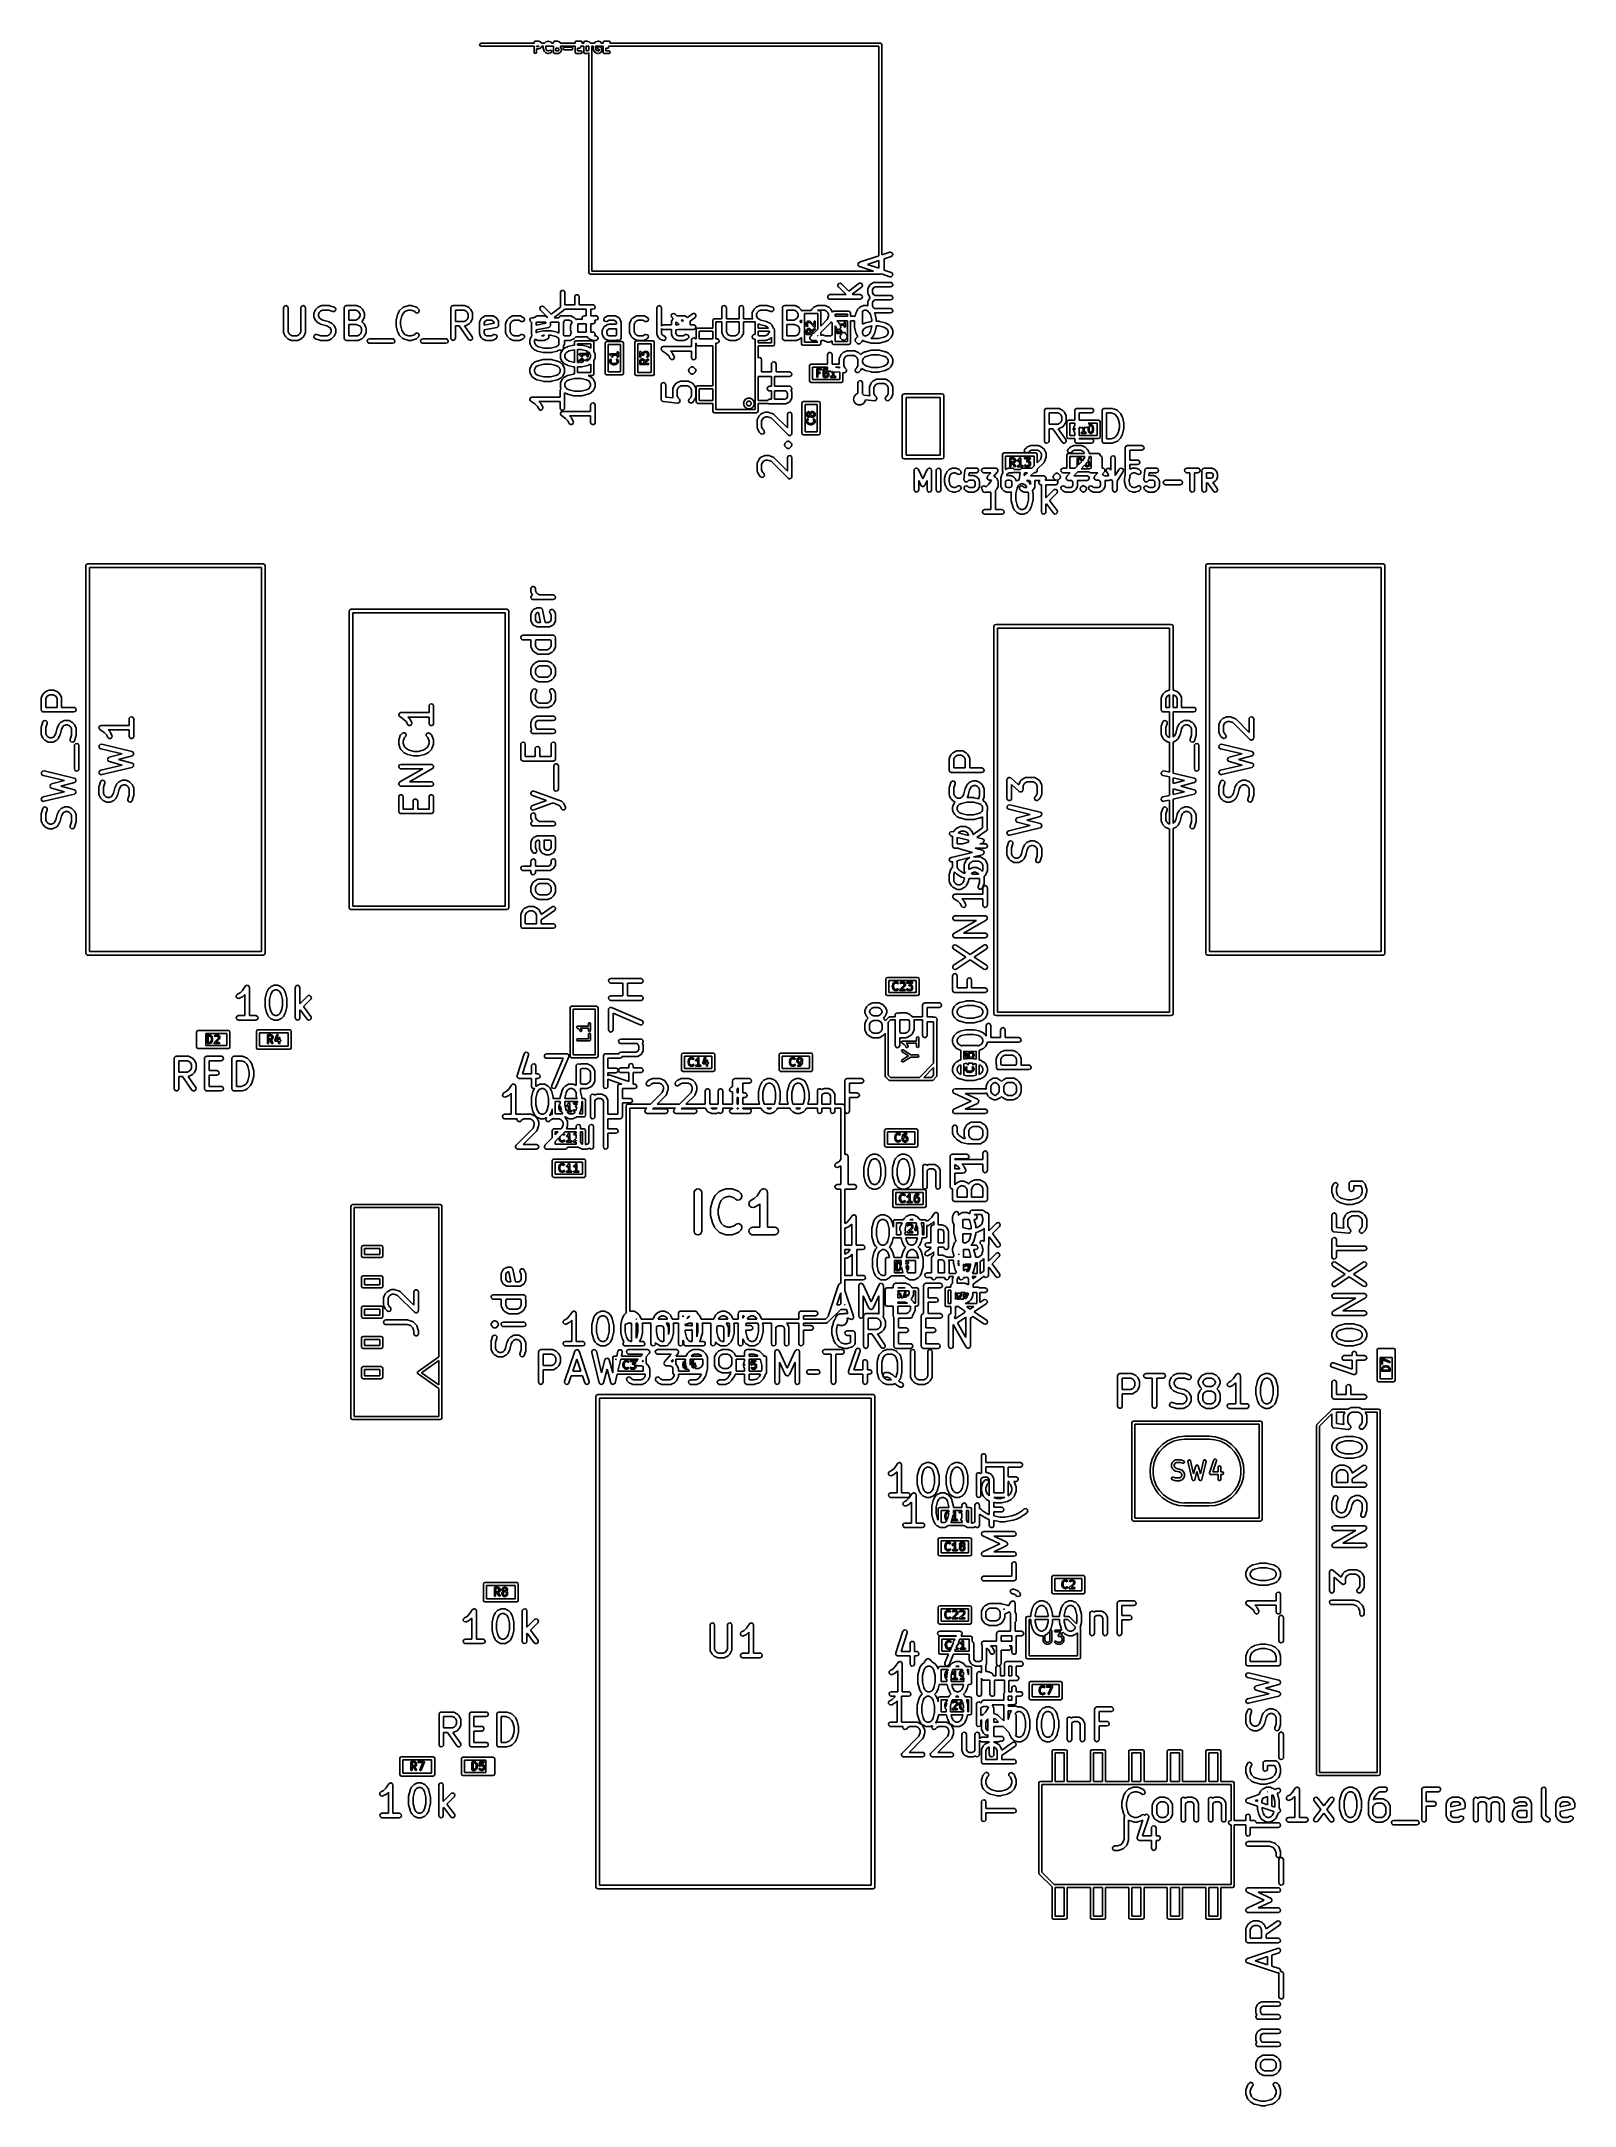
# Model space of a CAD drawing. Extents: x 4.51 to 6.51, y -4.82 to -2.14.
import ezdxf

# ---------------------------------------------------------------- set-up
doc = ezdxf.new("R2010")
doc.units = 0
doc.header["$MEASUREMENT"] = 0
doc.layers.add('BLACK', color=7, linetype='CONTINUOUS')

msp = doc.modelspace()

# ---------------------------------------------------------------- linework, layer by layer
at = {"layer": 'BLACK', "linetype": 'CONTINUOUS'}
for p, q in [((5.08071, -2.14173), (5.08129, -2.14034)), ((5.08129, -2.14312), (5.08071, -2.14173)), ((5.08129, -2.14034), (5.08268, -2.13976)), ((5.08268, -2.1437), (5.08129, -2.14312)), ((5.08268, -2.13976), (5.15152, -2.13976)), ((5.15152, -2.1437), (5.08268, -2.1437)), ((5.15152, -2.13877), (5.15198, -2.13766)), ((5.15152, -2.13976), (5.15152, -2.13877)), ((5.15152, -2.15137), (5.15152, -2.1437)), ((5.15198, -2.13766), (5.15309, -2.1372)), ((5.15309, -2.1372), (5.15789, -2.1372)), ((5.15467, -2.1437), (5.15467, -2.14379)), ((5.15771, -2.1437), (5.15467, -2.1437)), ((5.15467, -2.14379), (5.15752, -2.14379)), ((5.15789, -2.14694), (5.15467, -2.14694)), ((5.15467, -2.14694), (5.15467, -2.15137)), ((5.15752, -2.14379), (5.15771, -2.1437)), ((5.15789, -2.1372), (5.15823, -2.13734)), ((5.15823, -2.1468), (5.15789, -2.14694)), ((5.15823, -2.13734), (5.1586, -2.13736)), ((5.1586, -2.14678), (5.15823, -2.1468)), ((5.1586, -2.13736), (5.1598, -2.13796)), ((5.1598, -2.14618), (5.1586, -2.14678)), ((5.1598, -2.13796), (5.15997, -2.13816)), ((5.15997, -2.14598), (5.1598, -2.14618)), ((5.15997, -2.13816), (5.16021, -2.13826)), ((5.16021, -2.14588), (5.15997, -2.14598)), ((5.16021, -2.13826), (5.16081, -2.13886)), ((5.16081, -2.14528), (5.16021, -2.14588)), ((5.16081, -2.13886), (5.16091, -2.1391)), ((5.16091, -2.14504), (5.16081, -2.14528)), ((5.16091, -2.1391), (5.1611, -2.13927)), ((5.1611, -2.14487), (5.16091, -2.14504)), ((5.1611, -2.13927), (5.16135, -2.13976)), ((5.16169, -2.1437), (5.1611, -2.14487)), ((5.16135, -2.13976), (5.165, -2.13976)), ((5.16359, -2.1437), (5.16169, -2.1437)), ((5.16352, -2.14417), (5.16359, -2.14398)), ((5.16352, -2.14597), (5.16352, -2.14417)), ((5.16359, -2.14615), (5.16352, -2.14597)), ((5.16356, -2.14379), (5.16359, -2.1437)), ((5.16359, -2.14398), (5.16356, -2.14379)), ((5.16356, -2.14635), (5.16359, -2.14615)), ((5.16416, -2.14875), (5.16356, -2.14635)), ((5.165, -2.13976), (5.16508, -2.1397)), ((5.16508, -2.1397), (5.16518, -2.13946)), ((5.16518, -2.13946), (5.16638, -2.13826)), ((5.16638, -2.13826), (5.16672, -2.13812)), ((5.16683, -2.1437), (5.16667, -2.14436)), ((5.16667, -2.14436), (5.16667, -2.14578)), ((5.16667, -2.14578), (5.16718, -2.14782)), ((5.16672, -2.13812), (5.16699, -2.13788)), ((5.17672, -2.1437), (5.16683, -2.1437)), ((5.16699, -2.13788), (5.16879, -2.13728)), ((5.16879, -2.13728), (5.16905, -2.13729)), ((5.16905, -2.13729), (5.16929, -2.1372)), ((5.16929, -2.1372), (5.17049, -2.1372)), ((5.17049, -2.1372), (5.17073, -2.13729)), ((5.17073, -2.13729), (5.17099, -2.13728)), ((5.17099, -2.13728), (5.17279, -2.13788)), ((5.17279, -2.13788), (5.17307, -2.13812)), ((5.17307, -2.13812), (5.1734, -2.13826)), ((5.1734, -2.13826), (5.174, -2.13886)), ((5.174, -2.13886), (5.17438, -2.13976)), ((5.17438, -2.13976), (5.17672, -2.13976)), ((5.17672, -2.13877), (5.17718, -2.13766)), ((5.17672, -2.13976), (5.17672, -2.13877)), ((5.17672, -2.15137), (5.17672, -2.1437)), ((5.17718, -2.13766), (5.17829, -2.1372)), ((5.17829, -2.1372), (5.18249, -2.1372)), ((5.17986, -2.14634), (5.17986, -2.14979)), ((5.18223, -2.14634), (5.17986, -2.14634)), ((5.18344, -2.14675), (5.18223, -2.14634)), ((5.18249, -2.1372), (5.18283, -2.13734)), ((5.18283, -2.13734), (5.18319, -2.13736)), ((5.18319, -2.13736), (5.18439, -2.13796)), ((5.1836, -2.1469), (5.18344, -2.14675)), ((5.18391, -2.14754), (5.1836, -2.1469)), ((5.18439, -2.13796), (5.18456, -2.13816)), ((5.18456, -2.13816), (5.1848, -2.13826)), ((5.1848, -2.13826), (5.1854, -2.13886)), ((5.1854, -2.13886), (5.1855, -2.1391)), ((5.1855, -2.1391), (5.1857, -2.13927)), ((5.1857, -2.14427), (5.18555, -2.1444)), ((5.18555, -2.1444), (5.186, -2.14486)), ((5.1857, -2.13927), (5.18595, -2.13976)), ((5.18598, -2.1437), (5.1857, -2.14427)), ((5.18595, -2.13976), (5.20491, -2.13976)), ((5.20491, -2.1437), (5.18598, -2.1437)), ((5.186, -2.14486), (5.1861, -2.1451)), ((5.1861, -2.1451), (5.1863, -2.14526)), ((5.1863, -2.14526), (5.1869, -2.14646)), ((5.1869, -2.14646), (5.18692, -2.14683)), ((5.18692, -2.14683), (5.18706, -2.14717)), ((5.18931, -2.14657), (5.18978, -2.14546)), ((5.18978, -2.14768), (5.18931, -2.14657)), ((5.18978, -2.14546), (5.19089, -2.14499)), ((5.19089, -2.14499), (5.20049, -2.14499)), ((5.20049, -2.14499), (5.2016, -2.14546)), ((5.2016, -2.14546), (5.20206, -2.14657)), ((5.20206, -2.14657), (5.2016, -2.14768)), ((5.20491, -2.13877), (5.20537, -2.13766)), ((5.20491, -2.13976), (5.20491, -2.13877)), ((5.20491, -2.15137), (5.20491, -2.1437)), ((5.20537, -2.13766), (5.20649, -2.1372)), ((5.20649, -2.1372), (5.21249, -2.1372)), ((5.21069, -2.14634), (5.20806, -2.14634)), ((5.20806, -2.14634), (5.20806, -2.14979)), ((5.2118, -2.14588), (5.21069, -2.14634)), ((5.21226, -2.14477), (5.2118, -2.14588)), ((5.21631, -2.1437), (5.21182, -2.1437)), ((5.21182, -2.1437), (5.21226, -2.14477)), ((5.21249, -2.1372), (5.2136, -2.13766)), ((5.2136, -2.13766), (5.21406, -2.13877)), ((5.21406, -2.13877), (5.21365, -2.13976)), ((5.21365, -2.13976), (5.21631, -2.13976)), ((5.21631, -2.13877), (5.21677, -2.13766)), ((5.21631, -2.13976), (5.21631, -2.13877)), ((5.21631, -2.15137), (5.21631, -2.1437)), ((5.21677, -2.13766), (5.21789, -2.1372)), ((5.21789, -2.1372), (5.22088, -2.1372)), ((5.21946, -2.1437), (5.21946, -2.14979)), ((5.22283, -2.1437), (5.21946, -2.1437)), ((5.22088, -2.1372), (5.22112, -2.13729)), ((5.22112, -2.13729), (5.22138, -2.13728)), ((5.22138, -2.13728), (5.22318, -2.13788)), ((5.22283, -2.14815), (5.22283, -2.1437)), ((5.22318, -2.13788), (5.22346, -2.13812)), ((5.22346, -2.13812), (5.2238, -2.13826)), ((5.2238, -2.13826), (5.225, -2.13946)), ((5.225, -2.13946), (5.2251, -2.1397)), ((5.2251, -2.1397), (5.22518, -2.13976)), ((5.22518, -2.13976), (5.22979, -2.13976)), ((5.22838, -2.1437), (5.22677, -2.1437)), ((5.22677, -2.1437), (5.22677, -2.43622)), ((5.22831, -2.14417), (5.22839, -2.14398)), ((5.22831, -2.14597), (5.22831, -2.14417)), ((5.22839, -2.14615), (5.22831, -2.14597)), ((5.22836, -2.14379), (5.22838, -2.1437)), ((5.22839, -2.14398), (5.22836, -2.14379)), ((5.22836, -2.14635), (5.22839, -2.14615)), ((5.22896, -2.14875), (5.22836, -2.14635)), ((5.22979, -2.13976), (5.22987, -2.1397)), ((5.22987, -2.1397), (5.22997, -2.13946)), ((5.22997, -2.13946), (5.23117, -2.13826)), ((5.23117, -2.13826), (5.23151, -2.13812)), ((5.23162, -2.1437), (5.23146, -2.14436)), ((5.23146, -2.14436), (5.23146, -2.14578)), ((5.23146, -2.14578), (5.23197, -2.14782)), ((5.23151, -2.13812), (5.23179, -2.13788)), ((5.24151, -2.1437), (5.23162, -2.1437)), ((5.23179, -2.13788), (5.23359, -2.13728)), ((5.23359, -2.13728), (5.23384, -2.13729)), ((5.23371, -2.14597), (5.23417, -2.14486)), ((5.23417, -2.14708), (5.23371, -2.14597)), ((5.23384, -2.13729), (5.23408, -2.1372)), ((5.23408, -2.1372), (5.23588, -2.1372)), ((5.23417, -2.14486), (5.23528, -2.14439)), ((5.23528, -2.14754), (5.23417, -2.14708)), ((5.23528, -2.14439), (5.23768, -2.14439)), ((5.23588, -2.1372), (5.23622, -2.13734)), ((5.23622, -2.13734), (5.23659, -2.13736)), ((5.23659, -2.13736), (5.23779, -2.13796)), ((5.23768, -2.14439), (5.2388, -2.14486)), ((5.23779, -2.13796), (5.23858, -2.13887)), ((5.23858, -2.13887), (5.23851, -2.13976)), ((5.23851, -2.13976), (5.24151, -2.13976)), ((5.2388, -2.14486), (5.23926, -2.14597)), ((5.23926, -2.14597), (5.23926, -2.15017)), ((5.24151, -2.13877), (5.24197, -2.13766)), ((5.24151, -2.13976), (5.24151, -2.13877)), ((5.24151, -2.15137), (5.24151, -2.1437)), ((5.24197, -2.13766), (5.24308, -2.1372)), ((5.24308, -2.1372), (5.24908, -2.1372)), ((5.24728, -2.14634), (5.24466, -2.14634)), ((5.24466, -2.14634), (5.24466, -2.14979)), ((5.2484, -2.14588), (5.24728, -2.14634)), ((5.24886, -2.14477), (5.2484, -2.14588)), ((5.6, -2.1437), (5.24841, -2.1437)), ((5.24841, -2.1437), (5.24886, -2.14477)), ((5.24908, -2.1372), (5.25019, -2.13766)), ((5.25019, -2.13766), (5.25066, -2.13877)), ((5.25066, -2.13877), (5.25024, -2.13976)), ((5.25024, -2.13976), (5.60197, -2.13976)), ((5.6, -2.41614), (5.6, -2.1437)), ((5.60197, -2.13976), (5.60336, -2.14034)), ((5.60336, -2.14034), (5.60394, -2.14173)), ((5.60394, -2.14173), (5.60394, -2.41482)), ((5.15198, -2.15248), (5.15152, -2.15137)), ((5.15309, -2.15294), (5.15198, -2.15248)), ((5.15421, -2.15248), (5.15309, -2.15294)), ((5.15467, -2.15137), (5.15421, -2.15248)), ((5.16427, -2.14889), (5.16416, -2.14875)), ((5.16428, -2.14907), (5.16427, -2.14889)), ((5.16488, -2.15027), (5.16428, -2.14907)), ((5.16508, -2.15044), (5.16488, -2.15027)), ((5.16518, -2.15068), (5.16508, -2.15044)), ((5.16638, -2.15188), (5.16518, -2.15068)), ((5.16672, -2.15202), (5.16638, -2.15188)), ((5.16699, -2.15226), (5.16672, -2.15202)), ((5.16879, -2.15286), (5.16699, -2.15226)), ((5.16718, -2.14782), (5.16759, -2.14864)), ((5.16759, -2.14864), (5.16834, -2.14939)), ((5.16834, -2.14939), (5.16955, -2.14979)), ((5.16905, -2.15284), (5.16879, -2.15286)), ((5.16929, -2.15294), (5.16905, -2.15284)), ((5.17049, -2.15294), (5.16929, -2.15294)), ((5.16955, -2.14979), (5.17024, -2.14979)), ((5.17024, -2.14979), (5.17144, -2.14939)), ((5.17073, -2.15284), (5.17049, -2.15294)), ((5.17099, -2.15286), (5.17073, -2.15284)), ((5.17279, -2.15226), (5.17099, -2.15286)), ((5.17144, -2.14939), (5.17178, -2.14906)), ((5.17178, -2.14906), (5.17289, -2.14859)), ((5.17307, -2.15202), (5.17279, -2.15226)), ((5.17289, -2.14859), (5.174, -2.14906)), ((5.1734, -2.15188), (5.17307, -2.15202)), ((5.174, -2.15128), (5.1734, -2.15188)), ((5.174, -2.14906), (5.17447, -2.15017)), ((5.17447, -2.15017), (5.174, -2.15128)), ((5.17718, -2.15248), (5.17672, -2.15137)), ((5.17829, -2.15294), (5.17718, -2.15248)), ((5.18309, -2.15294), (5.17829, -2.15294)), ((5.17986, -2.14979), (5.18272, -2.14979)), ((5.18272, -2.14979), (5.18336, -2.14947)), ((5.18343, -2.1528), (5.18309, -2.15294)), ((5.18336, -2.14947), (5.1836, -2.14924)), ((5.18379, -2.15278), (5.18343, -2.1528)), ((5.1836, -2.14924), (5.18391, -2.1486)), ((5.18499, -2.15218), (5.18379, -2.15278)), ((5.18391, -2.1486), (5.18391, -2.14754)), ((5.18516, -2.15198), (5.18499, -2.15218)), ((5.1854, -2.15188), (5.18516, -2.15198)), ((5.186, -2.15128), (5.1854, -2.15188)), ((5.1861, -2.15104), (5.186, -2.15128)), ((5.1863, -2.15087), (5.1861, -2.15104)), ((5.1869, -2.14967), (5.1863, -2.15087)), ((5.18692, -2.14931), (5.1869, -2.14967)), ((5.18706, -2.14897), (5.18692, -2.14931)), ((5.18706, -2.14717), (5.18706, -2.14897)), ((5.19089, -2.14814), (5.18978, -2.14768)), ((5.20049, -2.14814), (5.19089, -2.14814)), ((5.2016, -2.14768), (5.20049, -2.14814)), ((5.20537, -2.15248), (5.20491, -2.15137)), ((5.20649, -2.15294), (5.20537, -2.15248)), ((5.21249, -2.15294), (5.20649, -2.15294)), ((5.20806, -2.14979), (5.21249, -2.14979)), ((5.21249, -2.14979), (5.2136, -2.15026)), ((5.2136, -2.15248), (5.21249, -2.15294)), ((5.2136, -2.15026), (5.21406, -2.15137)), ((5.21406, -2.15137), (5.2136, -2.15248)), ((5.21677, -2.15248), (5.21631, -2.15137)), ((5.21789, -2.15294), (5.21677, -2.15248)), ((5.22088, -2.15294), (5.21789, -2.15294)), ((5.21946, -2.14979), (5.22063, -2.14979)), ((5.22063, -2.14979), (5.22183, -2.14939)), ((5.22112, -2.15284), (5.22088, -2.15294)), ((5.22138, -2.15286), (5.22112, -2.15284)), ((5.22283, -2.15238), (5.22138, -2.15286)), ((5.22183, -2.14939), (5.22259, -2.14864)), ((5.22259, -2.14864), (5.22283, -2.14815)), ((5.22283, -2.43819), (5.22283, -2.15238)), ((5.22906, -2.14889), (5.22896, -2.14875)), ((5.22908, -2.14907), (5.22906, -2.14889)), ((5.22968, -2.15027), (5.22908, -2.14907)), ((5.22987, -2.15044), (5.22968, -2.15027)), ((5.22997, -2.15068), (5.22987, -2.15044)), ((5.23117, -2.15188), (5.22997, -2.15068)), ((5.23151, -2.15202), (5.23117, -2.15188)), ((5.23179, -2.15226), (5.23151, -2.15202)), ((5.23359, -2.15286), (5.23179, -2.15226)), ((5.23197, -2.14782), (5.23238, -2.14864)), ((5.23238, -2.14864), (5.23313, -2.14939)), ((5.23313, -2.14939), (5.23434, -2.14979)), ((5.23384, -2.15284), (5.23359, -2.15286)), ((5.23408, -2.15294), (5.23384, -2.15284)), ((5.23528, -2.15294), (5.23408, -2.15294)), ((5.23434, -2.14979), (5.23503, -2.14979)), ((5.23503, -2.14979), (5.23611, -2.14943)), ((5.23611, -2.14754), (5.23528, -2.14754)), ((5.23552, -2.15284), (5.23528, -2.15294)), ((5.23578, -2.15286), (5.23552, -2.15284)), ((5.23758, -2.15226), (5.23578, -2.15286)), ((5.23611, -2.14943), (5.23611, -2.14754)), ((5.23786, -2.15202), (5.23758, -2.15226)), ((5.2382, -2.15188), (5.23786, -2.15202)), ((5.2388, -2.15128), (5.2382, -2.15188)), ((5.23926, -2.15017), (5.2388, -2.15128)), ((5.24197, -2.15248), (5.24151, -2.15137)), ((5.24308, -2.15294), (5.24197, -2.15248)), ((5.24908, -2.15294), (5.24308, -2.15294)), ((5.24466, -2.14979), (5.24908, -2.14979)), ((5.24908, -2.14979), (5.25019, -2.15026)), ((5.25019, -2.15248), (5.24908, -2.15294)), ((5.25019, -2.15026), (5.25066, -2.15137)), ((5.25066, -2.15137), (5.25019, -2.15248)), ((5.60394, -2.41482), (5.61412, -2.41143)), ((5.61412, -2.41143), (5.61513, -2.41128)), ((5.61513, -2.41128), (5.61701, -2.41202)), ((5.61701, -2.41202), (5.61798, -2.4138)), ((5.61798, -2.4138), (5.61757, -2.41578)), ((5.22341, -2.43958), (5.22283, -2.43819)), ((5.2248, -2.44016), (5.22341, -2.43958)), ((5.60197, -2.44016), (5.2248, -2.44016)), ((5.22677, -2.43622), (5.59295, -2.43622)), ((5.57276, -2.42779), (5.57295, -2.42687)), ((5.5728, -2.42786), (5.57276, -2.42779)), ((5.57279, -2.42794), (5.5728, -2.42786)), ((5.57328, -2.42874), (5.57279, -2.42794)), ((5.57295, -2.42687), (5.57309, -2.42595)), ((5.57309, -2.42595), (5.57315, -2.42589)), ((5.57315, -2.42589), (5.57317, -2.42581)), ((5.57317, -2.42581), (5.5739, -2.42523)), ((5.57373, -2.42956), (5.57328, -2.42874)), ((5.5738, -2.42959), (5.57373, -2.42956)), ((5.57385, -2.42967), (5.5738, -2.42959)), ((5.57475, -2.43015), (5.57385, -2.42967)), ((5.5739, -2.42523), (5.5746, -2.42461)), ((5.5746, -2.42461), (5.57468, -2.4246)), ((5.57468, -2.4246), (5.57475, -2.42455)), ((5.57475, -2.42455), (5.6, -2.41614)), ((5.59295, -2.43622), (5.57475, -2.43015)), ((5.6, -2.42236), (5.58502, -2.42735)), ((5.58502, -2.42735), (5.6, -2.43235)), ((5.6, -2.43235), (5.6, -2.42236)), ((5.60321, -2.43964), (5.60197, -2.44016)), ((5.61412, -2.44328), (5.60321, -2.43964)), ((5.61599, -2.41703), (5.60676, -2.42011)), ((5.60676, -2.42011), (5.60676, -2.4346)), ((5.60676, -2.4346), (5.61599, -2.43767)), ((5.61757, -2.41578), (5.61599, -2.41703)), ((5.61599, -2.43767), (5.61689, -2.43816)), ((5.61765, -2.44188), (5.61614, -2.44322)), ((5.61689, -2.43816), (5.61795, -2.43988)), ((5.61795, -2.43988), (5.61765, -2.44188)), ((5.18572, -2.46391), (5.1859, -2.4629)), ((5.18572, -2.48266), (5.18572, -2.46391)), ((5.1859, -2.4629), (5.1872, -2.46135)), ((5.1872, -2.46135), (5.18919, -2.461)), ((5.18919, -2.461), (5.19094, -2.46201)), ((5.19094, -2.46201), (5.19163, -2.46391)), ((5.19163, -2.46391), (5.19163, -2.47971)), ((5.20447, -2.46954), (5.20465, -2.46853)), ((5.20465, -2.46853), (5.20595, -2.46698)), ((5.20595, -2.46698), (5.20794, -2.46663)), ((5.20794, -2.46663), (5.20969, -2.46764)), ((5.20969, -2.46764), (5.21038, -2.46954)), ((5.53341, -2.46902), (5.53442, -2.46727)), ((5.53376, -2.47101), (5.53341, -2.46902)), ((5.53442, -2.46727), (5.53631, -2.46658)), ((5.53631, -2.46658), (5.55731, -2.46658)), ((5.54659, -2.45377), (5.54774, -2.45212)), ((5.54676, -2.45578), (5.54659, -2.45377)), ((5.54735, -2.45662), (5.54676, -2.45578)), ((5.55731, -2.46658), (5.54735, -2.45662)), ((5.54774, -2.45212), (5.54969, -2.4516)), ((5.54969, -2.4516), (5.55153, -2.45245)), ((5.55153, -2.45245), (5.56096, -2.46189)), ((5.56096, -2.46189), (5.57391, -2.45217)), ((5.57746, -2.4569), (5.56518, -2.4661)), ((5.56518, -2.4661), (5.56566, -2.46658)), ((5.56566, -2.46658), (5.57568, -2.46658)), ((5.57391, -2.45217), (5.57483, -2.45171)), ((5.57483, -2.45171), (5.57684, -2.45182)), ((5.57568, -2.46658), (5.57669, -2.46676)), ((5.57669, -2.46676), (5.57824, -2.46806)), ((5.57684, -2.45182), (5.57832, -2.4532)), ((5.57856, -2.45521), (5.57746, -2.4569)), ((5.57824, -2.46806), (5.57859, -2.47005)), ((5.57832, -2.4532), (5.57856, -2.45521)), ((5.58585, -2.45922), (5.58603, -2.45821)), ((5.58585, -2.46485), (5.58585, -2.45922)), ((5.58592, -2.46501), (5.58585, -2.46485)), ((5.58587, -2.46519), (5.58592, -2.46501)), ((5.58617, -2.46617), (5.58587, -2.46519)), ((5.58603, -2.45821), (5.58615, -2.45808)), ((5.58615, -2.45808), (5.58617, -2.4579)), ((5.58617, -2.4579), (5.58804, -2.45415)), ((5.58804, -2.46992), (5.58617, -2.46617)), ((5.58804, -2.45415), (5.58865, -2.45333)), ((5.58865, -2.45333), (5.58906, -2.45315)), ((5.58906, -2.45315), (5.58936, -2.45283)), ((5.58936, -2.45283), (5.59311, -2.45096)), ((5.59288, -2.45768), (5.59176, -2.45992)), ((5.59176, -2.45992), (5.59176, -2.46415)), ((5.59176, -2.46415), (5.59288, -2.4664)), ((5.59513, -2.45655), (5.59288, -2.45768)), ((5.59288, -2.4664), (5.59513, -2.46752)), ((5.59311, -2.45096), (5.59409, -2.45067)), ((5.59409, -2.45067), (5.59427, -2.45071)), ((5.59427, -2.45071), (5.59443, -2.45065)), ((5.59443, -2.45065), (5.61505, -2.45065)), ((5.61505, -2.45655), (5.59513, -2.45655)), ((5.59513, -2.46752), (5.61505, -2.46752)), ((5.61614, -2.44322), (5.61412, -2.44328)), ((5.61505, -2.45065), (5.61606, -2.45082)), ((5.61695, -2.45586), (5.61505, -2.45655)), ((5.61505, -2.46752), (5.61606, -2.4677)), ((5.61606, -2.45082), (5.61761, -2.45212)), ((5.61606, -2.4677), (5.61761, -2.469)), ((5.61796, -2.45411), (5.61695, -2.45586)), ((5.61761, -2.45212), (5.61796, -2.45411)), ((5.61761, -2.469), (5.61796, -2.47099)), ((4.82577, -2.48376), (4.82595, -2.48275)), ((4.82577, -2.51563), (4.82577, -2.48376)), ((4.82595, -2.48275), (4.82724, -2.4812)), ((4.82724, -2.4812), (4.82923, -2.48085)), ((4.82923, -2.48085), (4.83098, -2.48186)), ((4.83098, -2.48186), (4.83167, -2.48376)), ((4.83167, -2.48376), (4.83167, -2.51493)), ((4.84827, -2.48376), (4.84844, -2.48275)), ((4.84827, -2.51493), (4.84827, -2.48376)), ((4.84844, -2.48275), (4.84974, -2.4812)), ((4.84974, -2.4812), (4.85173, -2.48085)), ((4.85173, -2.48085), (4.85348, -2.48186)), ((4.85348, -2.48186), (4.85417, -2.48376)), ((4.85417, -2.48376), (4.85417, -2.51563)), ((4.86514, -2.49125), (4.86532, -2.49024)), ((4.86514, -2.495), (4.86514, -2.49125)), ((4.8652, -2.49517), (4.86514, -2.495)), ((4.86516, -2.49534), (4.8652, -2.49517)), ((4.86545, -2.49632), (4.86516, -2.49534)), ((4.86532, -2.49024), (4.86543, -2.49011)), ((4.86543, -2.49011), (4.86545, -2.48993)), ((4.86545, -2.48993), (4.86733, -2.48618)), ((4.86733, -2.48618), (4.86785, -2.48548)), ((4.86785, -2.48548), (4.86788, -2.48542)), ((4.86788, -2.48542), (4.86975, -2.48354)), ((4.86975, -2.48354), (4.87048, -2.48304)), ((4.87048, -2.48304), (4.87052, -2.48299)), ((4.87052, -2.48299), (4.87427, -2.48111)), ((4.87239, -2.48925), (4.87104, -2.49195)), ((4.87104, -2.49195), (4.87104, -2.49431)), ((4.87104, -2.49431), (4.87239, -2.497)), ((4.87359, -2.48806), (4.87239, -2.48925)), ((4.87629, -2.48671), (4.87359, -2.48806)), ((4.87427, -2.48111), (4.87525, -2.48082)), ((4.87525, -2.48082), (4.87542, -2.48086)), ((4.87542, -2.48086), (4.87559, -2.4808)), ((4.87559, -2.4808), (4.88496, -2.4808)), ((4.88449, -2.48671), (4.87629, -2.48671)), ((4.88965, -2.48843), (4.88449, -2.48671)), ((4.88496, -2.4808), (4.88583, -2.48096)), ((4.88583, -2.48096), (4.8859, -2.48095)), ((4.8859, -2.48095), (4.89152, -2.48283)), ((4.89167, -2.48838), (4.88965, -2.48843)), ((4.89152, -2.48283), (4.89242, -2.48332)), ((4.89319, -2.48704), (4.89167, -2.48838)), ((4.89242, -2.48332), (4.89348, -2.48504)), ((4.89348, -2.48504), (4.89319, -2.48704)), ((4.90451, -2.48376), (4.90458, -2.48337)), ((4.90451, -2.52313), (4.90451, -2.48376)), ((4.90455, -2.48324), (4.90462, -2.48313)), ((4.90458, -2.48337), (4.90455, -2.48324)), ((4.90462, -2.48313), (4.90469, -2.48275)), ((4.90469, -2.48275), (4.90518, -2.48216)), ((4.90518, -2.48216), (4.90556, -2.48149)), ((4.90556, -2.48149), (4.90581, -2.4814)), ((4.90581, -2.4814), (4.90599, -2.4812)), ((4.90599, -2.4812), (4.90674, -2.48106)), ((4.90674, -2.48106), (4.90746, -2.4808)), ((4.90746, -2.4808), (4.92058, -2.4808)), ((4.91041, -2.48671), (4.91041, -2.49955)), ((4.91989, -2.48671), (4.91041, -2.48671)), ((4.92259, -2.48806), (4.91989, -2.48671)), ((4.92058, -2.4808), (4.92159, -2.48098)), ((4.92159, -2.48098), (4.92173, -2.48109)), ((4.92173, -2.48109), (4.92191, -2.48111)), ((4.92191, -2.48111), (4.92565, -2.48299)), ((4.92378, -2.48925), (4.92259, -2.48806)), ((4.92513, -2.49195), (4.92378, -2.48925)), ((4.92378, -2.497), (4.92513, -2.49431)), ((4.92513, -2.49431), (4.92513, -2.49195)), ((4.92565, -2.48299), (4.92636, -2.48351)), ((4.92636, -2.48351), (4.92642, -2.48354)), ((4.92642, -2.48354), (4.9283, -2.48542)), ((4.9283, -2.48542), (4.9288, -2.48614)), ((4.9288, -2.48614), (4.92885, -2.48618)), ((4.92885, -2.48618), (4.93072, -2.48993)), ((4.93072, -2.48993), (4.93102, -2.49092)), ((4.93086, -2.49601), (4.93075, -2.49615)), ((4.93104, -2.495), (4.93086, -2.49601)), ((4.93102, -2.49092), (4.93098, -2.49109)), ((4.93098, -2.49109), (4.93104, -2.49125)), ((4.93104, -2.49125), (4.93104, -2.495)), ((4.97209, -2.49991), (4.97396, -2.49241)), ((4.97396, -2.49241), (4.97417, -2.49195)), ((4.97417, -2.49195), (4.97419, -2.49181)), ((4.97419, -2.49181), (4.97606, -2.48806)), ((4.97606, -2.48806), (4.97659, -2.48735)), ((4.97659, -2.48735), (4.97661, -2.48729)), ((4.97661, -2.48729), (4.98036, -2.48354)), ((4.97961, -2.49416), (4.97791, -2.50099)), ((4.98113, -2.49113), (4.97961, -2.49416)), ((4.98036, -2.48354), (4.9812, -2.48295)), ((4.98405, -2.48821), (4.98113, -2.49113)), ((4.9812, -2.48295), (4.98138, -2.48294)), ((4.98138, -2.48294), (4.98152, -2.48283)), ((4.98152, -2.48283), (4.98714, -2.48095)), ((4.98856, -2.48671), (4.98405, -2.48821)), ((4.98714, -2.48095), (4.98802, -2.48082)), ((4.98802, -2.48082), (4.98808, -2.4808)), ((4.98808, -2.4808), (4.99183, -2.4808)), ((4.99135, -2.48671), (4.98856, -2.48671)), ((4.99586, -2.48821), (4.99135, -2.48671)), ((4.99183, -2.4808), (4.9927, -2.48096)), ((4.9927, -2.48096), (4.99276, -2.48095)), ((4.99276, -2.48095), (4.99838, -2.48283)), ((4.99724, -2.48959), (4.99586, -2.48821)), ((4.99907, -2.49045), (4.99724, -2.48959)), ((4.99838, -2.48283), (4.99929, -2.48332)), ((5.00102, -2.48992), (4.99907, -2.49045)), ((4.99929, -2.48332), (4.99938, -2.48347)), ((4.99938, -2.48347), (4.99954, -2.48354)), ((4.99954, -2.48354), (5.00141, -2.48542)), ((5.00218, -2.48827), (5.00102, -2.48992)), ((5.00141, -2.48542), (5.002, -2.48626)), ((5.002, -2.48626), (5.00218, -2.48827)), ((5.04324, -2.48376), (5.04331, -2.48337)), ((5.04324, -2.52313), (5.04324, -2.48376)), ((5.04329, -2.48324), (5.04335, -2.48313)), ((5.04331, -2.48337), (5.04329, -2.48324)), ((5.04335, -2.48313), (5.04342, -2.48275)), ((5.04342, -2.48275), (5.04391, -2.48216)), ((5.04391, -2.48216), (5.0443, -2.48149)), ((5.0443, -2.48149), (5.04455, -2.4814)), ((5.04455, -2.4814), (5.04472, -2.4812)), ((5.04472, -2.4812), (5.04547, -2.48106)), ((5.04547, -2.48106), (5.04619, -2.4808)), ((5.04619, -2.4808), (5.06119, -2.4808)), ((5.04915, -2.48671), (5.04915, -2.50142)), ((5.0605, -2.48671), (5.04915, -2.48671)), ((5.06319, -2.48806), (5.0605, -2.48671)), ((5.06119, -2.4808), (5.0622, -2.48098)), ((5.0622, -2.48098), (5.06234, -2.48109)), ((5.06234, -2.48109), (5.06251, -2.48111)), ((5.06251, -2.48111), (5.06626, -2.48299)), ((5.06439, -2.48925), (5.06319, -2.48806)), ((5.06574, -2.49195), (5.06439, -2.48925)), ((5.06574, -2.49618), (5.06574, -2.49195)), ((5.06626, -2.48299), (5.06697, -2.48351)), ((5.06697, -2.48351), (5.06703, -2.48354)), ((5.06703, -2.48354), (5.0689, -2.48542)), ((5.0689, -2.48542), (5.06941, -2.48614)), ((5.06941, -2.48614), (5.06946, -2.48618)), ((5.06946, -2.48618), (5.07133, -2.48993)), ((5.07133, -2.48993), (5.07162, -2.49092)), ((5.07162, -2.49092), (5.07158, -2.49109)), ((5.07158, -2.49109), (5.07164, -2.49125)), ((5.07164, -2.49125), (5.07164, -2.49688)), ((5.08424, -2.49611), (5.08799, -2.49424)), ((5.08799, -2.49424), (5.08898, -2.49395)), ((5.08898, -2.49395), (5.08915, -2.49399)), ((5.08915, -2.49399), (5.08931, -2.49393)), ((5.08931, -2.49393), (5.09681, -2.49393)), ((5.09681, -2.49393), (5.09782, -2.4941)), ((5.09782, -2.4941), (5.09796, -2.49422)), ((5.09796, -2.49422), (5.09813, -2.49424)), ((5.09813, -2.49424), (5.10188, -2.49611)), ((5.11986, -2.49611), (5.12361, -2.49424)), ((5.12361, -2.49424), (5.1246, -2.49395)), ((5.1246, -2.49395), (5.12477, -2.49399)), ((5.12477, -2.49399), (5.12493, -2.49393)), ((5.12493, -2.49393), (5.13243, -2.49393)), ((5.13243, -2.49393), (5.13344, -2.4941)), ((5.13344, -2.4941), (5.13358, -2.49422)), ((5.13358, -2.49422), (5.13375, -2.49424)), ((5.13375, -2.49424), (5.1375, -2.49611)), ((5.15174, -2.49611), (5.15548, -2.49424)), ((5.15548, -2.49424), (5.15647, -2.49395)), ((5.15647, -2.49395), (5.15664, -2.49399)), ((5.15664, -2.49399), (5.15681, -2.49393)), ((5.15681, -2.49393), (5.1643, -2.49393)), ((5.15918, -2.48377), (5.16034, -2.48211)), ((5.15936, -2.48578), (5.15918, -2.48377)), ((5.15995, -2.48662), (5.15936, -2.48578)), ((5.16963, -2.4963), (5.15995, -2.48662)), ((5.16034, -2.48211), (5.16229, -2.48159)), ((5.16229, -2.48159), (5.16412, -2.48245)), ((5.16412, -2.48245), (5.17356, -2.49188)), ((5.1643, -2.49393), (5.16531, -2.4941)), ((5.16531, -2.4941), (5.16545, -2.49422)), ((5.16545, -2.49422), (5.16562, -2.49424)), ((5.16562, -2.49424), (5.16937, -2.49611)), ((5.17356, -2.49188), (5.18575, -2.48274)), ((5.19005, -2.4869), (5.17778, -2.4961)), ((5.1839, -2.49658), (5.18403, -2.49587)), ((5.18403, -2.49587), (5.18533, -2.49432)), ((5.18533, -2.49432), (5.18731, -2.49397)), ((5.18575, -2.48274), (5.18572, -2.48266)), ((5.18731, -2.49397), (5.18845, -2.49463)), ((5.18845, -2.49463), (5.18923, -2.49424)), ((5.18923, -2.49424), (5.19021, -2.49395)), ((5.19089, -2.48561), (5.19005, -2.4869)), ((5.19021, -2.49395), (5.19039, -2.49399)), ((5.19039, -2.49399), (5.19055, -2.49393)), ((5.19055, -2.49393), (5.19805, -2.49393)), ((5.21947, -2.48561), (5.19089, -2.48561)), ((5.19163, -2.47971), (5.20447, -2.47971)), ((5.19805, -2.49393), (5.19906, -2.4941)), ((5.19906, -2.4941), (5.1992, -2.49422)), ((5.1992, -2.49422), (5.19937, -2.49424)), ((5.19937, -2.49424), (5.20312, -2.49611)), ((5.20447, -2.47971), (5.20447, -2.46954)), ((5.21038, -2.46954), (5.21038, -2.47971)), ((5.21038, -2.47971), (5.22805, -2.47971)), ((5.21389, -2.49637), (5.2149, -2.49462)), ((5.2149, -2.49462), (5.2168, -2.49393)), ((5.2168, -2.49393), (5.21947, -2.49393)), ((5.21947, -2.49393), (5.21947, -2.48561)), ((5.22805, -2.48561), (5.22537, -2.48561)), ((5.22537, -2.48561), (5.22537, -2.49393)), ((5.22537, -2.49393), (5.2318, -2.49393)), ((5.22805, -2.47971), (5.22906, -2.47988)), ((5.22994, -2.48492), (5.22805, -2.48561)), ((5.22906, -2.47988), (5.2306, -2.48118)), ((5.23095, -2.48317), (5.22994, -2.48492)), ((5.2306, -2.48118), (5.23095, -2.48317)), ((5.2318, -2.49393), (5.23281, -2.4941)), ((5.23281, -2.4941), (5.23435, -2.4954)), ((5.23435, -2.4954), (5.2347, -2.49739)), ((5.2436, -2.49611), (5.24735, -2.49424)), ((5.24735, -2.49424), (5.24833, -2.49395)), ((5.24833, -2.49395), (5.2485, -2.49399)), ((5.2485, -2.49399), (5.24867, -2.49393)), ((5.24867, -2.49393), (5.25617, -2.49393)), ((5.25617, -2.49393), (5.25718, -2.4941)), ((5.25718, -2.4941), (5.25731, -2.49422)), ((5.25731, -2.49422), (5.25749, -2.49424)), ((5.25749, -2.49424), (5.26124, -2.49611)), ((5.28109, -2.49611), (5.28484, -2.49424)), ((5.28484, -2.49424), (5.28583, -2.49395)), ((5.28583, -2.49395), (5.286, -2.49399)), ((5.286, -2.49399), (5.28616, -2.49393)), ((5.28616, -2.49393), (5.29366, -2.49393)), ((5.29366, -2.49393), (5.29467, -2.4941)), ((5.29467, -2.4941), (5.29481, -2.49422)), ((5.29481, -2.49422), (5.29498, -2.49424)), ((5.29498, -2.49424), (5.29873, -2.49611)), ((5.31133, -2.48376), (5.31151, -2.48275)), ((5.31133, -2.5175), (5.31133, -2.48376)), ((5.31151, -2.48275), (5.31281, -2.4812)), ((5.31281, -2.4812), (5.3148, -2.48085)), ((5.3148, -2.48085), (5.31655, -2.48186)), ((5.31655, -2.48186), (5.31724, -2.48376)), ((5.31724, -2.48376), (5.31724, -2.50776)), ((5.33005, -2.49314), (5.33121, -2.49149)), ((5.33023, -2.49515), (5.33005, -2.49314)), ((5.33081, -2.49599), (5.33023, -2.49515)), ((5.33226, -2.49744), (5.33081, -2.49599)), ((5.33121, -2.49149), (5.33316, -2.49097)), ((5.33316, -2.49097), (5.33499, -2.49182)), ((5.33499, -2.49182), (5.33739, -2.49422)), ((5.33739, -2.49422), (5.33832, -2.49395)), ((5.33832, -2.49395), (5.33849, -2.49399)), ((5.33849, -2.49399), (5.33866, -2.49393)), ((5.33866, -2.49393), (5.34616, -2.49393)), ((5.34616, -2.49393), (5.34717, -2.4941)), ((5.34717, -2.4941), (5.3473, -2.49422)), ((5.3473, -2.49422), (5.34748, -2.49424)), ((5.34748, -2.49424), (5.35123, -2.49611)), ((5.35126, -2.49613), (5.35738, -2.49154)), ((5.35738, -2.49154), (5.35829, -2.49108)), ((5.35829, -2.49108), (5.36031, -2.49119)), ((5.36031, -2.49119), (5.36178, -2.49257)), ((5.36202, -2.49458), (5.36092, -2.49627)), ((5.36178, -2.49257), (5.36202, -2.49458)), ((5.3957, -2.48376), (5.39588, -2.48275)), ((5.3957, -2.49809), (5.3957, -2.48376)), ((5.39588, -2.48275), (5.39717, -2.4812)), ((5.39717, -2.4812), (5.39916, -2.48085)), ((5.39916, -2.48085), (5.40091, -2.48186)), ((5.40091, -2.48186), (5.4016, -2.48376)), ((5.4016, -2.48376), (5.4016, -2.49809)), ((5.41819, -2.48376), (5.41837, -2.48275)), ((5.41819, -2.49809), (5.41819, -2.48376)), ((5.41837, -2.48275), (5.41967, -2.4812)), ((5.41967, -2.4812), (5.42166, -2.48085)), ((5.42166, -2.48085), (5.42341, -2.48186)), ((5.42341, -2.48186), (5.4241, -2.48376)), ((5.4241, -2.48376), (5.4241, -2.49809)), ((5.43507, -2.49125), (5.43525, -2.49024)), ((5.43507, -2.495), (5.43507, -2.49125)), ((5.43513, -2.49517), (5.43507, -2.495)), ((5.43509, -2.49534), (5.43513, -2.49517)), ((5.43538, -2.49632), (5.43509, -2.49534)), ((5.43525, -2.49024), (5.43536, -2.49011)), ((5.43536, -2.49011), (5.43538, -2.48993)), ((5.43538, -2.48993), (5.43725, -2.48618)), ((5.43725, -2.48618), (5.43778, -2.48548)), ((5.43778, -2.48548), (5.43781, -2.48542)), ((5.43781, -2.48542), (5.43968, -2.48354)), ((5.43968, -2.48354), (5.4404, -2.48304)), ((5.4404, -2.48304), (5.44045, -2.48299)), ((5.44045, -2.48299), (5.4442, -2.48111)), ((5.44232, -2.48925), (5.44097, -2.49195)), ((5.44097, -2.49195), (5.44097, -2.49431)), ((5.44097, -2.49431), (5.44232, -2.497)), ((5.44352, -2.48806), (5.44232, -2.48925)), ((5.44622, -2.48671), (5.44352, -2.48806)), ((5.4442, -2.48111), (5.44518, -2.48082)), ((5.44518, -2.48082), (5.44535, -2.48086)), ((5.44535, -2.48086), (5.44552, -2.4808)), ((5.44552, -2.4808), (5.45489, -2.4808)), ((5.45441, -2.48671), (5.44622, -2.48671)), ((5.45958, -2.48843), (5.45441, -2.48671)), ((5.45489, -2.4808), (5.45576, -2.48096)), ((5.45576, -2.48096), (5.45583, -2.48095)), ((5.45583, -2.48095), (5.46145, -2.48283)), ((5.4616, -2.48838), (5.45958, -2.48843)), ((5.46145, -2.48283), (5.46235, -2.48332)), ((5.46311, -2.48704), (5.4616, -2.48838)), ((5.46235, -2.48332), (5.46341, -2.48504)), ((5.46341, -2.48504), (5.46311, -2.48704)), ((5.47444, -2.48376), (5.47451, -2.48337)), ((5.47444, -2.52313), (5.47444, -2.48376)), ((5.47448, -2.48324), (5.47455, -2.48313)), ((5.47451, -2.48337), (5.47448, -2.48324)), ((5.47455, -2.48313), (5.47462, -2.48275)), ((5.47462, -2.48275), (5.47511, -2.48216)), ((5.47511, -2.48216), (5.47549, -2.48149)), ((5.47549, -2.48149), (5.47574, -2.4814)), ((5.47574, -2.4814), (5.47591, -2.4812)), ((5.47591, -2.4812), (5.47667, -2.48106)), ((5.47667, -2.48106), (5.47739, -2.4808)), ((5.47739, -2.4808), (5.49051, -2.4808)), ((5.48034, -2.48671), (5.48034, -2.49955)), ((5.48982, -2.48671), (5.48034, -2.48671)), ((5.49251, -2.48806), (5.48982, -2.48671)), ((5.49051, -2.4808), (5.49152, -2.48098)), ((5.49152, -2.48098), (5.49166, -2.48109)), ((5.49166, -2.48109), (5.49183, -2.48111)), ((5.49183, -2.48111), (5.49558, -2.48299)), ((5.49371, -2.48925), (5.49251, -2.48806)), ((5.49506, -2.49195), (5.49371, -2.48925)), ((5.49371, -2.497), (5.49506, -2.49431)), ((5.49506, -2.49431), (5.49506, -2.49195)), ((5.49558, -2.48299), (5.49629, -2.48351)), ((5.49629, -2.48351), (5.49635, -2.48354)), ((5.49635, -2.48354), (5.49823, -2.48542)), ((5.49823, -2.48542), (5.49873, -2.48614)), ((5.49873, -2.48614), (5.49878, -2.48618)), ((5.49878, -2.48618), (5.49969, -2.48801)), ((5.49969, -2.48801), (5.49979, -2.48778)), ((5.49979, -2.48778), (5.50118, -2.4872)), ((5.50118, -2.4872), (5.51196, -2.4872)), ((5.52047, -2.49114), (5.50315, -2.49114)), ((5.50315, -2.49114), (5.50315, -2.52854)), ((5.51196, -2.4872), (5.5128, -2.48542)), ((5.5128, -2.48542), (5.51467, -2.48354)), ((5.51467, -2.48354), (5.5154, -2.48304)), ((5.5154, -2.48304), (5.51544, -2.48299)), ((5.51544, -2.48299), (5.51919, -2.48111)), ((5.51919, -2.48111), (5.52017, -2.48082)), ((5.52017, -2.48082), (5.52034, -2.48086)), ((5.52121, -2.48671), (5.52021, -2.4872)), ((5.52021, -2.4872), (5.52244, -2.4872)), ((5.52034, -2.48086), (5.52051, -2.4808)), ((5.52047, -2.51149), (5.52047, -2.49114)), ((5.52051, -2.4808), (5.52988, -2.4808)), ((5.52919, -2.48671), (5.52121, -2.48671)), ((5.52244, -2.4872), (5.52383, -2.48778)), ((5.52383, -2.48778), (5.52441, -2.48917)), ((5.52441, -2.48917), (5.52441, -2.50755)), ((5.53188, -2.48806), (5.52919, -2.48671)), ((5.52988, -2.4808), (5.53089, -2.48098)), ((5.53089, -2.48098), (5.53103, -2.48109)), ((5.53103, -2.48109), (5.5312, -2.48111)), ((5.5312, -2.48111), (5.53495, -2.48299)), ((5.53308, -2.48925), (5.53188, -2.48806)), ((5.53443, -2.49195), (5.53308, -2.48925)), ((5.5353, -2.47231), (5.53376, -2.47101)), ((5.53376, -2.49653), (5.53443, -2.49452)), ((5.53443, -2.49452), (5.53443, -2.49195)), ((5.53495, -2.48299), (5.53566, -2.48351)), ((5.53631, -2.47249), (5.5353, -2.47231)), ((5.53566, -2.48351), (5.53572, -2.48354)), ((5.53572, -2.48354), (5.5376, -2.48542)), ((5.57568, -2.47249), (5.53631, -2.47249)), ((5.5376, -2.48542), (5.5381, -2.48614)), ((5.5381, -2.48614), (5.53815, -2.48618)), ((5.53815, -2.48618), (5.53972, -2.48932)), ((5.53972, -2.48932), (5.53995, -2.48877)), ((5.53995, -2.48877), (5.54134, -2.48819)), ((5.54134, -2.48819), (5.56102, -2.48819)), ((5.54331, -2.49213), (5.54331, -2.4947)), ((5.55906, -2.49213), (5.54331, -2.49213)), ((5.54331, -2.4947), (5.55906, -2.4947)), ((5.55906, -2.4947), (5.55906, -2.49213)), ((5.56102, -2.48819), (5.56242, -2.48877)), ((5.56242, -2.48877), (5.56299, -2.49016)), ((5.56299, -2.49016), (5.56299, -2.4947)), ((5.56299, -2.4947), (5.5691, -2.4947)), ((5.5691, -2.4947), (5.57014, -2.49054)), ((5.57014, -2.49054), (5.57035, -2.49007)), ((5.57035, -2.49007), (5.57036, -2.48993)), ((5.57036, -2.48993), (5.57224, -2.48618)), ((5.57224, -2.48618), (5.57276, -2.48548)), ((5.57276, -2.48548), (5.57279, -2.48542)), ((5.57279, -2.48542), (5.57343, -2.48477)), ((5.57343, -2.48477), (5.57421, -2.48385)), ((5.57421, -2.48385), (5.57439, -2.48382)), ((5.57439, -2.48382), (5.57466, -2.48354)), ((5.57466, -2.48354), (5.57539, -2.48304)), ((5.57539, -2.48304), (5.57543, -2.48299)), ((5.57543, -2.48299), (5.57918, -2.48111)), ((5.57758, -2.4718), (5.57568, -2.47249)), ((5.57859, -2.47005), (5.57758, -2.4718)), ((5.5812, -2.48671), (5.57864, -2.48799)), ((5.57864, -2.48799), (5.57864, -2.50506)), ((5.57918, -2.48111), (5.58016, -2.48082)), ((5.58016, -2.48082), (5.58034, -2.48086)), ((5.58034, -2.48086), (5.5805, -2.4808)), ((5.5805, -2.4808), (5.58425, -2.4808)), ((5.58355, -2.48671), (5.5812, -2.48671)), ((5.5861, -2.48798), (5.58355, -2.48671)), ((5.58425, -2.4808), (5.58526, -2.48098)), ((5.58526, -2.48098), (5.5854, -2.48109)), ((5.5854, -2.48109), (5.58557, -2.48111)), ((5.58557, -2.48111), (5.58585, -2.48126)), ((5.58585, -2.4761), (5.58603, -2.47509)), ((5.58585, -2.48126), (5.58585, -2.4761)), ((5.58603, -2.47509), (5.58615, -2.47495)), ((5.58625, -2.48882), (5.5861, -2.48798)), ((5.58615, -2.47495), (5.58617, -2.47478)), ((5.58617, -2.47478), (5.58804, -2.47103)), ((5.5878, -2.49012), (5.58625, -2.48882)), ((5.58789, -2.49014), (5.5878, -2.49012)), ((5.58897, -2.49228), (5.58789, -2.49014)), ((5.58836, -2.47022), (5.58804, -2.46992)), ((5.58804, -2.47103), (5.58846, -2.47046)), ((5.58846, -2.47046), (5.58836, -2.47022)), ((5.59067, -2.49912), (5.58897, -2.49228)), ((5.59288, -2.47455), (5.59176, -2.47679)), ((5.59176, -2.47679), (5.59176, -2.48102)), ((5.59176, -2.48102), (5.59311, -2.48372)), ((5.59513, -2.47343), (5.59288, -2.47455)), ((5.59311, -2.48372), (5.59378, -2.48439)), ((5.59378, -2.48439), (5.61505, -2.48439)), ((5.61505, -2.4903), (5.5945, -2.4903)), ((5.5945, -2.4903), (5.59454, -2.49042)), ((5.59454, -2.49042), (5.59462, -2.49054)), ((5.59462, -2.49054), (5.59649, -2.49804)), ((5.61505, -2.47343), (5.59513, -2.47343)), ((5.61695, -2.47273), (5.61505, -2.47343)), ((5.61505, -2.48439), (5.61606, -2.48457)), ((5.61695, -2.48961), (5.61505, -2.4903)), ((5.61606, -2.48457), (5.61761, -2.48587)), ((5.61796, -2.47099), (5.61695, -2.47273)), ((5.61796, -2.48786), (5.61695, -2.48961)), ((5.61761, -2.48587), (5.61796, -2.48786)), ((4.82583, -2.51579), (4.82577, -2.51563)), ((4.82579, -2.51596), (4.82583, -2.51579)), ((4.82608, -2.51695), (4.82579, -2.51596)), ((4.82796, -2.5207), (4.82608, -2.51695)), ((4.828, -2.52074), (4.82796, -2.5207)), ((4.82851, -2.52146), (4.828, -2.52074)), ((4.83038, -2.52334), (4.82851, -2.52146)), ((4.83167, -2.51493), (4.83302, -2.51763)), ((4.83302, -2.51763), (4.83422, -2.51882)), ((4.83422, -2.51882), (4.83692, -2.52017)), ((4.83692, -2.52017), (4.84302, -2.52017)), ((4.84302, -2.52017), (4.84572, -2.51882)), ((4.84572, -2.51882), (4.84692, -2.51763)), ((4.84692, -2.51763), (4.84827, -2.51493)), ((4.85143, -2.52146), (4.84956, -2.52334)), ((4.85146, -2.52141), (4.85143, -2.52146)), ((4.85198, -2.5207), (4.85146, -2.52141)), ((4.85386, -2.51695), (4.85198, -2.5207)), ((4.85388, -2.51677), (4.85386, -2.51695)), ((4.85399, -2.51664), (4.85388, -2.51677)), ((4.85417, -2.51563), (4.85399, -2.51664)), ((4.8652, -2.52184), (4.86549, -2.51984)), ((4.86626, -2.52356), (4.8652, -2.52184)), ((4.86733, -2.50007), (4.86545, -2.49632)), ((4.86549, -2.51984), (4.86701, -2.5185)), ((4.86701, -2.5185), (4.86903, -2.51845)), ((4.86737, -2.50012), (4.86733, -2.50007)), ((4.86788, -2.50084), (4.86737, -2.50012)), ((4.86975, -2.50272), (4.86788, -2.50084)), ((4.86903, -2.51845), (4.87419, -2.52017)), ((4.86981, -2.50274), (4.86975, -2.50272)), ((4.87052, -2.50327), (4.86981, -2.50274)), ((4.87427, -2.50514), (4.87052, -2.50327)), ((4.87239, -2.497), (4.87359, -2.4982)), ((4.87359, -2.4982), (4.87662, -2.49972)), ((4.87419, -2.52017), (4.88239, -2.52017)), ((4.87441, -2.50516), (4.87427, -2.50514)), ((4.87487, -2.50537), (4.87441, -2.50516)), ((4.88206, -2.50716), (4.87487, -2.50537)), ((4.87662, -2.49972), (4.88381, -2.50151)), ((4.88509, -2.50868), (4.88206, -2.50716)), ((4.88239, -2.52017), (4.88509, -2.51882)), ((4.88381, -2.50151), (4.88427, -2.50172)), ((4.88427, -2.50172), (4.88441, -2.50174)), ((4.88441, -2.50174), (4.88816, -2.50361)), ((4.88629, -2.50988), (4.88509, -2.50868)), ((4.88509, -2.51882), (4.88629, -2.51763)), ((4.88764, -2.51257), (4.88629, -2.50988)), ((4.88629, -2.51763), (4.88764, -2.51493)), ((4.88764, -2.51493), (4.88764, -2.51257)), ((4.88816, -2.50361), (4.88887, -2.50414)), ((4.88887, -2.50414), (4.88893, -2.50416)), ((4.88893, -2.50416), (4.8908, -2.50604)), ((4.8908, -2.52146), (4.88893, -2.52334)), ((4.8908, -2.50604), (4.89131, -2.50676)), ((4.89083, -2.52141), (4.8908, -2.52146)), ((4.89135, -2.5207), (4.89083, -2.52141)), ((4.89131, -2.50676), (4.89135, -2.50681)), ((4.89135, -2.50681), (4.89323, -2.51056)), ((4.89323, -2.51695), (4.89135, -2.5207)), ((4.89323, -2.51056), (4.89352, -2.51154)), ((4.89325, -2.51677), (4.89323, -2.51695)), ((4.89336, -2.51664), (4.89325, -2.51677)), ((4.89354, -2.51563), (4.89336, -2.51664)), ((4.89352, -2.51154), (4.89348, -2.51171)), ((4.89348, -2.51171), (4.89354, -2.51188)), ((4.89354, -2.51188), (4.89354, -2.51563)), ((4.91041, -2.49955), (4.91989, -2.49955)), ((4.91041, -2.50546), (4.91041, -2.52017)), ((4.92011, -2.50546), (4.91041, -2.50546)), ((4.91041, -2.52017), (4.92176, -2.52017)), ((4.91989, -2.49955), (4.92259, -2.4982)), ((4.92461, -2.50696), (4.92011, -2.50546)), ((4.92176, -2.52017), (4.92446, -2.51882)), ((4.92259, -2.4982), (4.92378, -2.497)), ((4.92446, -2.51882), (4.92566, -2.51763)), ((4.92566, -2.508), (4.92461, -2.50696)), ((4.92701, -2.5107), (4.92566, -2.508)), ((4.92566, -2.51763), (4.92701, -2.51493)), ((4.92701, -2.51493), (4.92701, -2.5107)), ((4.9283, -2.50084), (4.92741, -2.50172)), ((4.92741, -2.50172), (4.92804, -2.50206)), ((4.92804, -2.50206), (4.92814, -2.50222)), ((4.92814, -2.50222), (4.9283, -2.50229)), ((4.92832, -2.50078), (4.9283, -2.50084)), ((4.9283, -2.50229), (4.93017, -2.50416)), ((4.93017, -2.52146), (4.9283, -2.52334)), ((4.92885, -2.50007), (4.92832, -2.50078)), ((4.93072, -2.49632), (4.92885, -2.50007)), ((4.93017, -2.50416), (4.93068, -2.50489)), ((4.9302, -2.52141), (4.93017, -2.52146)), ((4.93072, -2.5207), (4.9302, -2.52141)), ((4.93068, -2.50489), (4.93072, -2.50493)), ((4.93075, -2.49615), (4.93072, -2.49632)), ((4.93072, -2.50493), (4.9326, -2.50868)), ((4.9326, -2.51695), (4.93072, -2.5207)), ((4.9326, -2.50868), (4.93289, -2.50966)), ((4.93262, -2.51677), (4.9326, -2.51695)), ((4.93273, -2.51664), (4.93262, -2.51677)), ((4.93291, -2.51563), (4.93273, -2.51664)), ((4.93289, -2.50966), (4.93285, -2.50984)), ((4.93285, -2.50984), (4.93291, -2.51)), ((4.93291, -2.51), (4.93291, -2.51563)), ((4.972, -2.50063), (4.9721, -2.50005)), ((4.972, -2.50625), (4.972, -2.50063)), ((4.97205, -2.50638), (4.972, -2.50625)), ((4.97209, -2.50697), (4.97205, -2.50638)), ((4.9721, -2.50005), (4.97209, -2.49991)), ((4.97396, -2.51447), (4.97209, -2.50697)), ((4.97404, -2.51458), (4.97396, -2.51447)), ((4.97419, -2.51507), (4.97404, -2.51458)), ((4.97606, -2.51882), (4.97419, -2.51507)), ((4.97611, -2.51887), (4.97606, -2.51882)), ((4.97661, -2.51959), (4.97611, -2.51887)), ((4.98036, -2.52334), (4.97661, -2.51959)), ((4.97791, -2.50099), (4.97791, -2.50589)), ((4.97791, -2.50589), (4.97961, -2.51272)), ((4.97961, -2.51272), (4.98113, -2.51575)), ((4.98113, -2.51575), (4.98405, -2.51867)), ((4.98405, -2.51867), (4.98856, -2.52017)), ((4.98856, -2.52017), (4.99135, -2.52017)), ((4.99135, -2.52017), (4.99586, -2.51867)), ((4.99586, -2.51867), (4.99724, -2.51729)), ((4.99724, -2.51729), (4.99808, -2.5167)), ((4.99808, -2.5167), (5.00009, -2.51652)), ((5.00141, -2.52146), (4.99954, -2.52334)), ((5.00009, -2.51652), (5.00174, -2.51768)), ((5.00227, -2.51963), (5.00141, -2.52146)), ((5.00174, -2.51768), (5.00227, -2.51963)), ((5.04915, -2.50142), (5.0605, -2.50142)), ((5.05403, -2.50733), (5.04915, -2.50733)), ((5.04915, -2.50733), (5.04915, -2.52313)), ((5.06627, -2.52482), (5.05403, -2.50733)), ((5.0605, -2.50142), (5.06319, -2.50008)), ((5.06136, -2.50727), (5.06123, -2.50732)), ((5.06123, -2.50732), (5.07111, -2.52143)), ((5.06153, -2.50731), (5.06136, -2.50727)), ((5.06251, -2.50702), (5.06153, -2.50731)), ((5.06626, -2.50514), (5.06251, -2.50702)), ((5.06319, -2.50008), (5.06439, -2.49888)), ((5.06439, -2.49888), (5.06574, -2.49618)), ((5.06631, -2.5051), (5.06626, -2.50514)), ((5.06703, -2.50459), (5.06631, -2.5051)), ((5.0689, -2.50272), (5.06703, -2.50459)), ((5.06893, -2.50266), (5.0689, -2.50272)), ((5.06946, -2.50195), (5.06893, -2.50266)), ((5.07133, -2.4982), (5.06946, -2.50195)), ((5.07111, -2.52143), (5.07154, -2.52236)), ((5.07135, -2.49802), (5.07133, -2.4982)), ((5.07147, -2.49789), (5.07135, -2.49802)), ((5.07154, -2.52236), (5.07137, -2.52437)), ((5.07164, -2.49688), (5.07147, -2.49789)), ((5.08074, -2.5025), (5.08091, -2.50149)), ((5.08074, -2.5175), (5.08074, -2.5025)), ((5.0808, -2.51767), (5.08074, -2.5175)), ((5.08076, -2.51784), (5.0808, -2.51767)), ((5.08105, -2.51882), (5.08076, -2.51784)), ((5.08091, -2.50149), (5.08103, -2.50136)), ((5.08103, -2.50136), (5.08105, -2.50118)), ((5.08105, -2.50118), (5.08292, -2.49743)), ((5.08292, -2.52257), (5.08105, -2.51882)), ((5.08292, -2.49743), (5.08353, -2.49661)), ((5.08324, -2.52287), (5.08292, -2.52257)), ((5.08353, -2.49661), (5.08394, -2.49643)), ((5.08394, -2.49643), (5.08424, -2.49611)), ((5.08777, -2.50095), (5.08664, -2.5032)), ((5.08664, -2.5032), (5.08664, -2.5064)), ((5.08664, -2.5064), (5.09948, -2.50383)), ((5.10302, -2.50915), (5.08664, -2.51242)), ((5.08664, -2.51242), (5.08664, -2.5168)), ((5.08664, -2.5168), (5.08777, -2.51905)), ((5.09001, -2.49983), (5.08777, -2.50095)), ((5.08777, -2.51905), (5.09001, -2.52017)), ((5.09612, -2.49983), (5.09001, -2.49983)), ((5.09001, -2.52017), (5.09612, -2.52017)), ((5.09836, -2.50095), (5.09612, -2.49983)), ((5.09612, -2.52017), (5.09924, -2.51861)), ((5.09948, -2.5032), (5.09836, -2.50095)), ((5.09924, -2.51861), (5.10022, -2.51832)), ((5.09948, -2.50383), (5.09948, -2.5032)), ((5.10022, -2.51832), (5.10219, -2.51879)), ((5.10188, -2.49611), (5.10271, -2.49672)), ((5.10327, -2.52242), (5.10188, -2.52389)), ((5.10219, -2.51879), (5.10339, -2.52041)), ((5.10271, -2.49672), (5.10288, -2.49713)), ((5.10288, -2.49713), (5.1032, -2.49743)), ((5.10343, -2.50889), (5.10302, -2.50915)), ((5.1032, -2.49743), (5.10508, -2.50118)), ((5.10339, -2.52041), (5.10327, -2.52242)), ((5.10391, -2.50881), (5.10343, -2.50889)), ((5.10427, -2.50839), (5.10391, -2.50881)), ((5.10474, -2.5081), (5.10427, -2.50839)), ((5.1049, -2.50764), (5.10474, -2.5081)), ((5.10521, -2.50726), (5.1049, -2.50764)), ((5.10508, -2.50118), (5.10537, -2.50217)), ((5.10539, -2.50625), (5.10521, -2.50726)), ((5.10537, -2.50217), (5.10533, -2.50234)), ((5.10533, -2.50234), (5.10539, -2.5025)), ((5.10539, -2.5025), (5.10539, -2.50625)), ((5.11448, -2.50438), (5.11466, -2.50337)), ((5.11448, -2.51563), (5.11448, -2.50438)), ((5.11454, -2.51579), (5.11448, -2.51563)), ((5.1145, -2.51596), (5.11454, -2.51579)), ((5.11479, -2.51695), (5.1145, -2.51596)), ((5.11466, -2.50337), (5.11477, -2.50323)), ((5.11477, -2.50323), (5.11479, -2.50306)), ((5.11479, -2.50306), (5.11667, -2.49931)), ((5.11667, -2.5207), (5.11479, -2.51695)), ((5.11667, -2.49931), (5.11719, -2.4986)), ((5.11672, -2.52074), (5.11667, -2.5207)), ((5.11722, -2.52146), (5.11672, -2.52074)), ((5.11719, -2.4986), (5.11722, -2.49854)), ((5.11722, -2.49854), (5.1191, -2.49667)), ((5.1191, -2.52334), (5.11722, -2.52146)), ((5.1191, -2.49667), (5.11982, -2.49616)), ((5.11982, -2.49616), (5.11986, -2.49611)), ((5.12174, -2.50238), (5.12039, -2.50507)), ((5.12039, -2.50507), (5.12039, -2.51493)), ((5.12039, -2.51493), (5.12174, -2.51763)), ((5.12293, -2.50118), (5.12174, -2.50238)), ((5.12174, -2.51763), (5.12293, -2.51882)), ((5.12563, -2.49983), (5.12293, -2.50118)), ((5.12293, -2.51882), (5.12563, -2.52017)), ((5.13174, -2.49983), (5.12563, -2.49983)), ((5.12563, -2.52017), (5.13174, -2.52017)), ((5.13486, -2.50139), (5.13174, -2.49983)), ((5.13174, -2.52017), (5.13486, -2.51861)), ((5.13687, -2.50163), (5.13486, -2.50139)), ((5.13486, -2.51861), (5.13585, -2.51832)), ((5.13585, -2.51832), (5.13781, -2.51879)), ((5.13855, -2.50051), (5.13687, -2.50163)), ((5.1375, -2.49611), (5.13833, -2.49672)), ((5.13889, -2.52242), (5.1375, -2.52389)), ((5.13781, -2.51879), (5.13901, -2.52041)), ((5.13833, -2.49672), (5.13913, -2.49858)), ((5.13913, -2.49858), (5.13855, -2.50051)), ((5.13901, -2.52041), (5.13889, -2.52242)), ((5.146, -2.49902), (5.14701, -2.49727)), ((5.14636, -2.50101), (5.146, -2.49902)), ((5.14627, -2.52446), (5.14815, -2.52071)), ((5.1479, -2.50231), (5.14636, -2.50101)), ((5.14701, -2.49727), (5.14891, -2.49658)), ((5.14825, -2.50237), (5.1479, -2.50231)), ((5.14815, -2.52071), (5.14867, -2.52)), ((5.14823, -2.5025), (5.14825, -2.50237)), ((5.14823, -2.5175), (5.14823, -2.5025)), ((5.14829, -2.51767), (5.14823, -2.5175)), ((5.14825, -2.51784), (5.14829, -2.51767)), ((5.14854, -2.51882), (5.14825, -2.51784)), ((5.14897, -2.51967), (5.14854, -2.51882)), ((5.14867, -2.52), (5.1487, -2.51994)), ((5.1487, -2.51994), (5.14897, -2.51967)), ((5.14891, -2.49658), (5.1511, -2.49658)), ((5.1511, -2.49658), (5.15143, -2.49643)), ((5.15143, -2.49643), (5.15174, -2.49611)), ((5.15449, -2.50248), (5.15413, -2.5032)), ((5.15413, -2.5032), (5.15413, -2.5064)), ((5.15413, -2.5064), (5.16698, -2.50383)), ((5.17051, -2.50915), (5.15413, -2.51242)), ((5.15413, -2.51242), (5.15413, -2.51612)), ((5.15413, -2.51612), (5.15509, -2.51564)), ((5.16662, -2.50248), (5.15449, -2.50248)), ((5.15509, -2.51564), (5.15558, -2.51549)), ((5.15558, -2.51549), (5.1557, -2.51541)), ((5.1557, -2.51541), (5.16319, -2.51354)), ((5.16427, -2.51936), (5.16101, -2.52017)), ((5.16101, -2.52017), (5.16361, -2.52017)), ((5.16319, -2.51354), (5.16378, -2.5135)), ((5.16361, -2.52017), (5.16524, -2.51936)), ((5.16378, -2.5135), (5.16391, -2.51345)), ((5.16391, -2.51345), (5.17328, -2.51345)), ((5.16524, -2.51936), (5.16427, -2.51936)), ((5.16698, -2.5032), (5.16662, -2.50248)), ((5.16698, -2.50383), (5.16698, -2.5032)), ((5.16937, -2.49611), (5.16963, -2.4963)), ((5.17076, -2.52242), (5.16937, -2.52389)), ((5.1701, -2.51936), (5.17088, -2.52041)), ((5.17292, -2.51936), (5.1701, -2.51936)), ((5.17092, -2.50889), (5.17051, -2.50915)), ((5.17088, -2.52041), (5.17076, -2.52242)), ((5.17141, -2.50881), (5.17092, -2.50889)), ((5.17176, -2.50839), (5.17141, -2.50881)), ((5.17223, -2.5081), (5.17176, -2.50839)), ((5.17239, -2.50764), (5.17223, -2.5081)), ((5.1727, -2.50726), (5.17239, -2.50764)), ((5.17288, -2.50625), (5.1727, -2.50726)), ((5.17287, -2.50248), (5.17288, -2.5025)), ((5.18385, -2.50248), (5.17287, -2.50248)), ((5.17288, -2.5025), (5.17288, -2.50625)), ((5.17975, -2.52106), (5.17292, -2.51936)), ((5.17328, -2.51345), (5.17386, -2.51355)), ((5.17386, -2.51355), (5.174, -2.51354)), ((5.174, -2.51354), (5.1815, -2.51541)), ((5.17778, -2.4961), (5.17826, -2.49658)), ((5.17826, -2.49658), (5.1839, -2.49658)), ((5.18278, -2.52258), (5.17975, -2.52106)), ((5.1815, -2.51541), (5.18197, -2.51562)), ((5.18197, -2.51562), (5.1821, -2.51564)), ((5.1821, -2.51564), (5.18385, -2.51651)), ((5.18385, -2.52365), (5.18278, -2.52258)), ((5.18385, -2.51651), (5.18385, -2.50248)), ((5.19018, -2.50179), (5.18975, -2.50195)), ((5.18975, -2.50195), (5.18975, -2.51943)), ((5.18975, -2.51943), (5.19125, -2.52017)), ((5.19119, -2.50004), (5.19018, -2.50179)), ((5.19125, -2.49983), (5.19116, -2.49987)), ((5.19116, -2.49987), (5.19119, -2.50004)), ((5.19735, -2.49983), (5.19125, -2.49983)), ((5.19125, -2.52017), (5.19735, -2.52017)), ((5.20005, -2.50118), (5.19735, -2.49983)), ((5.19735, -2.52017), (5.19916, -2.51927)), ((5.19885, -2.50703), (5.19903, -2.50602)), ((5.19885, -2.51265), (5.19885, -2.50703)), ((5.19891, -2.51282), (5.19885, -2.51265)), ((5.19887, -2.51299), (5.19891, -2.51282)), ((5.19916, -2.51398), (5.19887, -2.51299)), ((5.19889, -2.51777), (5.1999, -2.51602)), ((5.19916, -2.51927), (5.19889, -2.51777)), ((5.19903, -2.50602), (5.19914, -2.50589)), ((5.19914, -2.50589), (5.19916, -2.50571)), ((5.19916, -2.50571), (5.20097, -2.5021)), ((5.20014, -2.51593), (5.19916, -2.51398)), ((5.1999, -2.51602), (5.20014, -2.51593)), ((5.20097, -2.5021), (5.20005, -2.50118)), ((5.20312, -2.49611), (5.20383, -2.49664)), ((5.20383, -2.49664), (5.20389, -2.49667)), ((5.20389, -2.49667), (5.20576, -2.49854)), ((5.20576, -2.52146), (5.20389, -2.52334)), ((5.20576, -2.49854), (5.20597, -2.49883)), ((5.20579, -2.52141), (5.20576, -2.52146)), ((5.20592, -2.52123), (5.20579, -2.52141)), ((5.22099, -2.52123), (5.20592, -2.52123)), ((5.20597, -2.49883), (5.2061, -2.49877)), ((5.2061, -2.49877), (5.20709, -2.49847)), ((5.20709, -2.49847), (5.20726, -2.49851)), ((5.20726, -2.49851), (5.20742, -2.49845)), ((5.20742, -2.49845), (5.21436, -2.49845)), ((5.2085, -2.50436), (5.2085, -2.50438)), ((5.21947, -2.50436), (5.2085, -2.50436)), ((5.2085, -2.50438), (5.2085, -2.51533)), ((5.2085, -2.51533), (5.21947, -2.51533)), ((5.21424, -2.49835), (5.21389, -2.49637)), ((5.21436, -2.49845), (5.21424, -2.49835)), ((5.21947, -2.51533), (5.21947, -2.50436)), ((5.22166, -2.52257), (5.22099, -2.52123)), ((5.22198, -2.52287), (5.22166, -2.52257)), ((5.22805, -2.50436), (5.22537, -2.50436)), ((5.22537, -2.50436), (5.22537, -2.51533)), ((5.22537, -2.51533), (5.22805, -2.51533)), ((5.22994, -2.50367), (5.22805, -2.50436)), ((5.22805, -2.51533), (5.22906, -2.5155)), ((5.22906, -2.5155), (5.2306, -2.5168)), ((5.23095, -2.50192), (5.22994, -2.50367)), ((5.23095, -2.51879), (5.23016, -2.52017)), ((5.23016, -2.52017), (5.2318, -2.52017)), ((5.2318, -2.49983), (5.23049, -2.49983)), ((5.23049, -2.49983), (5.2306, -2.49993)), ((5.2306, -2.49993), (5.23095, -2.50192)), ((5.2306, -2.5168), (5.23095, -2.51879)), ((5.23369, -2.49914), (5.2318, -2.49983)), ((5.2318, -2.52017), (5.23281, -2.52035)), ((5.23281, -2.52035), (5.23435, -2.52165)), ((5.2347, -2.49739), (5.23369, -2.49914)), ((5.23435, -2.52165), (5.2347, -2.52364)), ((5.24009, -2.51375), (5.24027, -2.51274)), ((5.24009, -2.5175), (5.24009, -2.51375)), ((5.24015, -2.51767), (5.24009, -2.5175)), ((5.24011, -2.51784), (5.24015, -2.51767)), ((5.2404, -2.51882), (5.24011, -2.51784)), ((5.24027, -2.51274), (5.24038, -2.51261)), ((5.24038, -2.51261), (5.2404, -2.51243)), ((5.2404, -2.51243), (5.24228, -2.50868)), ((5.24228, -2.52257), (5.2404, -2.51882)), ((5.24209, -2.4996), (5.24221, -2.49758)), ((5.24329, -2.50122), (5.24209, -2.4996)), ((5.24221, -2.49758), (5.2436, -2.49611)), ((5.24228, -2.50868), (5.24289, -2.50786)), ((5.2426, -2.52287), (5.24228, -2.52257)), ((5.24289, -2.50786), (5.24329, -2.50768)), ((5.24526, -2.50169), (5.24329, -2.50122)), ((5.24329, -2.50768), (5.2436, -2.50736)), ((5.2436, -2.50736), (5.24735, -2.50549)), ((5.24624, -2.50139), (5.24526, -2.50169)), ((5.24712, -2.5122), (5.246, -2.51445)), ((5.246, -2.51445), (5.246, -2.5168)), ((5.246, -2.5168), (5.24712, -2.51905)), ((5.24937, -2.49983), (5.24624, -2.50139)), ((5.24937, -2.51108), (5.24712, -2.5122)), ((5.24712, -2.51905), (5.24937, -2.52017)), ((5.24735, -2.50549), (5.24833, -2.50519)), ((5.24833, -2.50519), (5.2485, -2.50523)), ((5.2485, -2.50523), (5.24867, -2.50517)), ((5.24867, -2.50517), (5.25735, -2.50517)), ((5.25547, -2.49983), (5.24937, -2.49983)), ((5.25804, -2.51108), (5.24937, -2.51108)), ((5.24937, -2.52017), (5.25735, -2.52017)), ((5.25772, -2.50095), (5.25547, -2.49983)), ((5.25735, -2.50517), (5.25884, -2.50443)), ((5.25735, -2.52017), (5.25884, -2.51943)), ((5.25884, -2.5032), (5.25772, -2.50095)), ((5.25821, -2.51102), (5.25804, -2.51108)), ((5.25838, -2.51106), (5.25821, -2.51102)), ((5.25884, -2.51092), (5.25838, -2.51106)), ((5.25884, -2.50443), (5.25884, -2.5032)), ((5.25884, -2.51943), (5.25884, -2.51092)), ((5.26124, -2.49611), (5.26206, -2.49672)), ((5.26206, -2.49672), (5.26224, -2.49713)), ((5.26224, -2.49713), (5.26256, -2.49743)), ((5.26256, -2.49743), (5.26443, -2.50118)), ((5.26443, -2.50118), (5.26473, -2.50217)), ((5.26473, -2.50217), (5.26468, -2.50234)), ((5.26468, -2.50234), (5.26474, -2.5025)), ((5.26474, -2.5025), (5.26474, -2.52313)), ((5.27571, -2.50438), (5.27589, -2.50337)), ((5.27571, -2.51563), (5.27571, -2.50438)), ((5.27577, -2.51579), (5.27571, -2.51563)), ((5.27573, -2.51596), (5.27577, -2.51579)), ((5.27602, -2.51695), (5.27573, -2.51596)), ((5.27589, -2.50337), (5.276, -2.50323)), ((5.276, -2.50323), (5.27602, -2.50306)), ((5.27602, -2.50306), (5.2779, -2.49931)), ((5.2779, -2.5207), (5.27602, -2.51695)), ((5.2779, -2.49931), (5.27842, -2.4986)), ((5.27795, -2.52074), (5.2779, -2.5207)), ((5.27845, -2.52146), (5.27795, -2.52074)), ((5.27842, -2.4986), (5.27845, -2.49854)), ((5.27845, -2.49854), (5.28033, -2.49667)), ((5.28033, -2.52334), (5.27845, -2.52146)), ((5.28033, -2.49667), (5.28105, -2.49616)), ((5.28105, -2.49616), (5.28109, -2.49611)), ((5.28297, -2.50238), (5.28162, -2.50507)), ((5.28162, -2.50507), (5.28162, -2.51493)), ((5.28162, -2.51493), (5.28297, -2.51763)), ((5.28416, -2.50118), (5.28297, -2.50238)), ((5.28297, -2.51763), (5.28416, -2.51882)), ((5.28686, -2.49983), (5.28416, -2.50118)), ((5.28416, -2.51882), (5.28686, -2.52017)), ((5.29297, -2.49983), (5.28686, -2.49983)), ((5.28686, -2.52017), (5.29297, -2.52017)), ((5.29609, -2.50139), (5.29297, -2.49983)), ((5.29297, -2.52017), (5.29609, -2.51861)), ((5.2981, -2.50163), (5.29609, -2.50139)), ((5.29609, -2.51861), (5.29708, -2.51832)), ((5.29708, -2.51832), (5.29904, -2.51879)), ((5.29978, -2.50051), (5.2981, -2.50163)), ((5.29873, -2.49611), (5.29956, -2.49672)), ((5.30012, -2.52242), (5.29873, -2.52389)), ((5.29904, -2.51879), (5.30024, -2.52041)), ((5.29956, -2.49672), (5.30036, -2.49858)), ((5.30036, -2.49858), (5.29978, -2.50051)), ((5.30024, -2.52041), (5.30012, -2.52242)), ((5.31139, -2.51767), (5.31133, -2.5175)), ((5.31135, -2.51784), (5.31139, -2.51767)), ((5.31164, -2.51882), (5.31135, -2.51784)), ((5.31352, -2.52257), (5.31164, -2.51882)), ((5.31384, -2.52287), (5.31352, -2.52257)), ((5.31724, -2.50776), (5.31788, -2.50664)), ((5.31877, -2.51168), (5.31724, -2.5104)), ((5.31724, -2.5104), (5.31724, -2.5168)), ((5.31724, -2.5168), (5.31836, -2.51905)), ((5.31788, -2.50664), (5.31978, -2.50595)), ((5.31836, -2.51905), (5.32123, -2.52048)), ((5.31978, -2.51186), (5.31877, -2.51168)), ((5.31978, -2.50595), (5.33008, -2.50595)), ((5.33008, -2.51186), (5.31978, -2.51186)), ((5.32123, -2.52048), (5.32205, -2.5211)), ((5.32205, -2.5211), (5.32286, -2.52295)), ((5.33008, -2.5025), (5.33026, -2.50149)), ((5.33008, -2.50595), (5.33008, -2.5025)), ((5.33008, -2.5175), (5.33008, -2.51186)), ((5.33014, -2.51767), (5.33008, -2.5175)), ((5.3301, -2.51784), (5.33014, -2.51767)), ((5.33039, -2.51882), (5.3301, -2.51784)), ((5.33026, -2.50149), (5.33037, -2.50136)), ((5.33037, -2.50136), (5.33039, -2.50118)), ((5.33039, -2.50118), (5.33226, -2.49744)), ((5.33227, -2.52257), (5.33039, -2.51882)), ((5.33259, -2.52287), (5.33227, -2.52257)), ((5.33666, -2.50184), (5.33599, -2.5032)), ((5.33599, -2.5032), (5.33599, -2.50595)), ((5.33599, -2.50595), (5.33822, -2.50595)), ((5.33881, -2.51186), (5.33599, -2.51242)), ((5.33599, -2.51242), (5.33599, -2.5168)), ((5.33599, -2.5168), (5.33711, -2.51905)), ((5.34035, -2.50553), (5.33666, -2.50184)), ((5.33711, -2.51905), (5.33935, -2.52017)), ((5.33822, -2.50595), (5.34035, -2.50553)), ((5.35915, -2.51186), (5.33881, -2.51186)), ((5.33935, -2.52017), (5.34546, -2.52017)), ((5.343, -2.49983), (5.34443, -2.50126)), ((5.34546, -2.49983), (5.343, -2.49983)), ((5.34443, -2.50126), (5.34598, -2.50009)), ((5.34598, -2.50009), (5.34546, -2.49983)), ((5.34546, -2.52017), (5.34859, -2.51861)), ((5.34859, -2.51861), (5.34957, -2.51832)), ((5.34957, -2.51832), (5.35153, -2.51879)), ((5.35123, -2.49611), (5.35126, -2.49613)), ((5.35262, -2.52242), (5.35123, -2.52389)), ((5.35153, -2.51879), (5.35274, -2.52041)), ((5.35274, -2.52041), (5.35262, -2.52242)), ((5.36092, -2.49627), (5.35441, -2.50115)), ((5.35441, -2.50115), (5.35442, -2.50118)), ((5.35442, -2.50118), (5.35471, -2.50217)), ((5.35471, -2.50217), (5.35467, -2.50234)), ((5.35467, -2.50234), (5.35473, -2.5025)), ((5.35473, -2.5025), (5.35473, -2.50595)), ((5.35473, -2.50595), (5.35915, -2.50595)), ((5.35915, -2.50595), (5.36016, -2.50613)), ((5.36105, -2.51117), (5.35915, -2.51186)), ((5.36016, -2.50613), (5.36171, -2.50743)), ((5.36206, -2.50942), (5.36105, -2.51117)), ((5.36171, -2.50743), (5.36206, -2.50942)), ((5.36243, -2.51215), (5.36301, -2.51076)), ((5.36243, -2.52392), (5.36243, -2.51215)), ((5.36301, -2.51076), (5.3644, -2.51019)), ((5.3644, -2.51019), (5.38393, -2.51019)), ((5.36637, -2.51412), (5.36637, -2.52392)), ((5.38393, -2.51412), (5.36637, -2.51412)), ((5.38393, -2.50006), (5.38451, -2.49866)), ((5.38393, -2.51019), (5.38393, -2.50006)), ((5.38393, -2.52392), (5.38393, -2.51412)), ((5.38451, -2.49866), (5.3859, -2.49809)), ((5.3859, -2.49809), (5.3957, -2.49809)), ((5.3957, -2.50202), (5.38787, -2.50202)), ((5.38787, -2.50202), (5.38787, -2.52392)), ((5.3957, -2.51563), (5.3957, -2.50202)), ((5.39576, -2.51579), (5.3957, -2.51563)), ((5.39572, -2.51596), (5.39576, -2.51579)), ((5.39601, -2.51695), (5.39572, -2.51596)), ((5.39788, -2.5207), (5.39601, -2.51695)), ((5.39793, -2.52074), (5.39788, -2.5207)), ((5.39844, -2.52146), (5.39793, -2.52074)), ((5.40031, -2.52334), (5.39844, -2.52146)), ((5.4016, -2.49809), (5.41819, -2.49809)), ((5.4016, -2.50202), (5.4016, -2.51493)), ((5.41819, -2.50202), (5.4016, -2.50202)), ((5.4016, -2.51493), (5.40295, -2.51763)), ((5.40295, -2.51763), (5.40415, -2.51882)), ((5.40415, -2.51882), (5.40685, -2.52017)), ((5.40685, -2.52017), (5.41295, -2.52017)), ((5.41295, -2.52017), (5.41565, -2.51882)), ((5.41565, -2.51882), (5.41685, -2.51763)), ((5.41685, -2.51763), (5.41819, -2.51493)), ((5.41819, -2.51493), (5.41819, -2.50202)), ((5.42136, -2.52146), (5.41949, -2.52334)), ((5.42139, -2.52141), (5.42136, -2.52146)), ((5.42191, -2.5207), (5.42139, -2.52141)), ((5.42379, -2.51695), (5.42191, -2.5207)), ((5.42381, -2.51677), (5.42379, -2.51695)), ((5.42392, -2.51664), (5.42381, -2.51677)), ((5.4241, -2.51563), (5.42392, -2.51664)), ((5.4241, -2.49809), (5.43626, -2.49809)), ((5.4241, -2.50202), (5.4241, -2.51563)), ((5.43893, -2.50202), (5.4241, -2.50202)), ((5.43513, -2.52184), (5.43542, -2.51984)), ((5.43618, -2.52356), (5.43513, -2.52184)), ((5.43626, -2.49809), (5.43538, -2.49632)), ((5.43542, -2.51984), (5.43693, -2.5185)), ((5.43693, -2.5185), (5.43893, -2.51845)), ((5.43893, -2.51845), (5.43893, -2.50202)), ((5.44232, -2.497), (5.44352, -2.4982)), ((5.4442, -2.50514), (5.44287, -2.50448)), ((5.44287, -2.50448), (5.44287, -2.51019)), ((5.44287, -2.51019), (5.45637, -2.51019)), ((5.44287, -2.51412), (5.44287, -2.51975)), ((5.45756, -2.51412), (5.44287, -2.51412)), ((5.44287, -2.51975), (5.44412, -2.52017)), ((5.44352, -2.4982), (5.44655, -2.49972)), ((5.44412, -2.52017), (5.45232, -2.52017)), ((5.44434, -2.50516), (5.4442, -2.50514)), ((5.4448, -2.50537), (5.44434, -2.50516)), ((5.45199, -2.50716), (5.4448, -2.50537)), ((5.44655, -2.49972), (5.45373, -2.50151)), ((5.45502, -2.50868), (5.45199, -2.50716)), ((5.45232, -2.52017), (5.45502, -2.51882)), ((5.45373, -2.50151), (5.4542, -2.50172)), ((5.4542, -2.50172), (5.45434, -2.50174)), ((5.45434, -2.50174), (5.45809, -2.50361)), ((5.45622, -2.50988), (5.45502, -2.50868)), ((5.45502, -2.51882), (5.45622, -2.51763)), ((5.45637, -2.51019), (5.45622, -2.50988)), ((5.45622, -2.51763), (5.45756, -2.51493)), ((5.45756, -2.51493), (5.45756, -2.51412)), ((5.45809, -2.50361), (5.4588, -2.50414)), ((5.4588, -2.50414), (5.45886, -2.50416)), ((5.45886, -2.50416), (5.46073, -2.50604)), ((5.46043, -2.52176), (5.45886, -2.52334)), ((5.46043, -2.52919), (5.46043, -2.52176)), ((5.46073, -2.50604), (5.46124, -2.50676)), ((5.46124, -2.50676), (5.46128, -2.50681)), ((5.46128, -2.50681), (5.46312, -2.51048)), ((5.46312, -2.51048), (5.46379, -2.51076)), ((5.46379, -2.51076), (5.46437, -2.51215)), ((5.46437, -2.51215), (5.46437, -2.53115)), ((5.48034, -2.49955), (5.48982, -2.49955)), ((5.48034, -2.50546), (5.48034, -2.52017)), ((5.49003, -2.50546), (5.48034, -2.50546)), ((5.48034, -2.52017), (5.49169, -2.52017)), ((5.48982, -2.49955), (5.49251, -2.4982)), ((5.49454, -2.50696), (5.49003, -2.50546)), ((5.49169, -2.52017), (5.49439, -2.51882)), ((5.49251, -2.4982), (5.49371, -2.497)), ((5.49439, -2.51882), (5.49559, -2.51763)), ((5.49559, -2.508), (5.49454, -2.50696)), ((5.49693, -2.5107), (5.49559, -2.508)), ((5.49559, -2.51763), (5.49693, -2.51493)), ((5.49693, -2.51493), (5.49693, -2.5107)), ((5.49823, -2.50084), (5.49734, -2.50172)), ((5.49734, -2.50172), (5.49797, -2.50206)), ((5.49797, -2.50206), (5.49807, -2.50222)), ((5.49807, -2.50222), (5.49823, -2.50229)), ((5.49825, -2.50078), (5.49823, -2.50084)), ((5.49823, -2.50229), (5.49921, -2.50328)), ((5.49921, -2.52235), (5.49823, -2.52334)), ((5.49878, -2.50007), (5.49825, -2.50078)), ((5.49921, -2.49921), (5.49878, -2.50007)), ((5.49921, -2.50328), (5.49921, -2.49921)), ((5.49921, -2.53051), (5.49921, -2.52235)), ((5.50542, -2.50375), (5.50549, -2.50358)), ((5.50542, -2.50619), (5.50542, -2.50375)), ((5.50549, -2.50636), (5.50542, -2.50619)), ((5.50542, -2.5135), (5.50549, -2.51333)), ((5.50542, -2.5174), (5.50542, -2.5135)), ((5.50565, -2.51795), (5.50542, -2.5174)), ((5.50549, -2.50358), (5.5055, -2.5034)), ((5.5055, -2.50654), (5.50549, -2.50636)), ((5.50549, -2.51333), (5.5055, -2.51315)), ((5.5055, -2.5034), (5.50599, -2.50242)), ((5.50599, -2.50751), (5.5055, -2.50654)), ((5.5055, -2.51315), (5.50599, -2.51217)), ((5.50621, -2.51819), (5.50565, -2.51795)), ((5.50599, -2.50242), (5.50609, -2.50234)), ((5.50609, -2.5076), (5.50599, -2.50751)), ((5.50599, -2.51217), (5.50609, -2.51209)), ((5.50609, -2.50234), (5.50614, -2.50222)), ((5.50614, -2.50772), (5.50609, -2.5076)), ((5.50609, -2.51209), (5.50614, -2.51197)), ((5.50614, -2.50222), (5.50662, -2.50173)), ((5.50662, -2.50821), (5.50614, -2.50772)), ((5.50614, -2.51197), (5.50662, -2.51148)), ((5.51378, -2.51819), (5.50621, -2.51819)), ((5.50662, -2.50173), (5.50674, -2.50168)), ((5.50718, -2.50844), (5.50662, -2.50821)), ((5.50662, -2.51148), (5.50674, -2.51143)), ((5.50674, -2.50168), (5.50683, -2.50158)), ((5.50674, -2.51143), (5.50683, -2.51133)), ((5.50683, -2.50158), (5.5078, -2.5011)), ((5.50683, -2.51133), (5.5078, -2.51084)), ((5.50734, -2.50324), (5.50699, -2.50394)), ((5.50699, -2.50394), (5.50699, -2.506)), ((5.50699, -2.506), (5.50734, -2.5067)), ((5.50734, -2.51299), (5.50699, -2.51368)), ((5.50699, -2.51368), (5.50699, -2.51661)), ((5.50699, -2.51661), (5.51078, -2.51661)), ((5.50774, -2.50821), (5.50718, -2.50844)), ((5.50765, -2.50293), (5.50734, -2.50324)), ((5.50734, -2.5067), (5.50774, -2.50709)), ((5.50765, -2.51268), (5.50734, -2.51299)), ((5.50834, -2.50259), (5.50765, -2.50293)), ((5.50834, -2.51234), (5.50765, -2.51268)), ((5.50774, -2.50709), (5.50797, -2.50765)), ((5.50797, -2.50765), (5.50774, -2.50821)), ((5.5078, -2.5011), (5.50799, -2.50108)), ((5.5078, -2.51084), (5.50799, -2.51083)), ((5.50799, -2.50108), (5.50816, -2.50101)), ((5.50799, -2.51083), (5.50816, -2.51076)), ((5.50816, -2.50101), (5.50913, -2.50101)), ((5.50816, -2.51076), (5.50962, -2.51076)), ((5.509, -2.50259), (5.50834, -2.50259)), ((5.50943, -2.51234), (5.50834, -2.51234)), ((5.51017, -2.50298), (5.509, -2.50259)), ((5.50913, -2.50101), (5.50925, -2.50106)), ((5.50925, -2.50106), (5.50938, -2.50105)), ((5.50938, -2.50105), (5.51084, -2.50154)), ((5.51013, -2.51268), (5.50943, -2.51234)), ((5.50962, -2.51076), (5.50979, -2.51083)), ((5.50979, -2.51083), (5.50997, -2.51084)), ((5.50997, -2.51084), (5.51094, -2.51133)), ((5.51007, -2.52287), (5.51013, -2.52275)), ((5.5101, -2.52261), (5.51055, -2.52184)), ((5.51013, -2.52275), (5.5101, -2.52261)), ((5.51043, -2.51299), (5.51013, -2.51268)), ((5.51588, -2.50869), (5.51017, -2.50298)), ((5.51078, -2.51368), (5.51043, -2.51299)), ((5.51055, -2.52184), (5.51092, -2.52104)), ((5.51078, -2.51661), (5.51078, -2.51368)), ((5.51084, -2.50154), (5.51098, -2.50166)), ((5.51092, -2.52104), (5.51378, -2.51819)), ((5.51094, -2.51133), (5.51103, -2.51143)), ((5.51098, -2.50166), (5.51115, -2.50173)), ((5.51103, -2.51143), (5.51115, -2.51148)), ((5.51115, -2.50173), (5.51565, -2.50624)), ((5.51115, -2.51148), (5.51164, -2.51197)), ((5.51164, -2.51197), (5.51169, -2.51209)), ((5.51169, -2.51209), (5.51178, -2.51217)), ((5.51178, -2.51217), (5.51227, -2.51315)), ((5.51227, -2.51315), (5.51228, -2.51333)), ((5.51228, -2.51333), (5.51234, -2.51346)), ((5.51234, -2.51346), (5.51599, -2.5109)), ((5.51689, -2.51219), (5.51235, -2.51537)), ((5.51235, -2.51537), (5.51235, -2.51661)), ((5.51235, -2.51661), (5.51535, -2.51661)), ((5.51535, -2.51661), (5.52047, -2.51149)), ((5.51565, -2.5018), (5.51588, -2.50124)), ((5.51565, -2.50624), (5.51565, -2.5018)), ((5.51588, -2.50124), (5.51644, -2.50101)), ((5.51644, -2.50892), (5.51588, -2.50869)), ((5.51599, -2.5109), (5.51658, -2.51077)), ((5.51644, -2.50101), (5.517, -2.50124)), ((5.517, -2.50869), (5.51644, -2.50892)), ((5.51658, -2.51077), (5.51709, -2.5111)), ((5.51722, -2.51169), (5.51689, -2.51219)), ((5.517, -2.50124), (5.51723, -2.5018)), ((5.51723, -2.50814), (5.517, -2.50869)), ((5.51709, -2.5111), (5.51722, -2.51169)), ((5.51723, -2.5018), (5.51723, -2.50814)), ((5.52047, -2.51984), (5.52014, -2.52017)), ((5.52014, -2.52017), (5.52047, -2.52017)), ((5.52047, -2.52017), (5.52047, -2.51984)), ((5.52441, -2.50755), (5.53293, -2.49903)), ((5.5376, -2.50272), (5.52441, -2.5159)), ((5.52441, -2.5159), (5.52441, -2.5198)), ((5.52441, -2.5198), (5.52549, -2.51926)), ((5.52549, -2.51926), (5.52601, -2.5191)), ((5.52601, -2.5191), (5.52612, -2.51903)), ((5.52612, -2.51903), (5.52623, -2.51904)), ((5.52623, -2.51904), (5.52647, -2.51896)), ((5.52647, -2.51896), (5.52729, -2.51916)), ((5.52729, -2.51916), (5.52813, -2.51926)), ((5.52813, -2.51926), (5.52996, -2.52017)), ((5.52996, -2.52017), (5.53738, -2.52017)), ((5.53293, -2.49903), (5.53341, -2.4976)), ((5.53337, -2.49747), (5.53344, -2.49731)), ((5.53341, -2.4976), (5.53337, -2.49747)), ((5.53341, -2.49714), (5.53376, -2.49653)), ((5.53344, -2.49731), (5.53341, -2.49714)), ((5.53738, -2.52017), (5.53747, -2.52019)), ((5.53747, -2.52019), (5.53784, -2.51981)), ((5.53767, -2.50256), (5.5376, -2.50272)), ((5.53782, -2.50246), (5.53767, -2.50256)), ((5.53792, -2.50228), (5.53782, -2.50246)), ((5.53784, -2.51981), (5.53868, -2.51922)), ((5.53937, -2.50324), (5.53792, -2.50228)), ((5.53868, -2.51922), (5.53937, -2.51916)), ((5.53937, -2.51916), (5.53937, -2.50324)), ((5.54492, -2.51023), (5.54331, -2.507)), ((5.54331, -2.507), (5.54331, -2.52756)), ((5.5457, -2.51097), (5.54492, -2.51023)), ((5.545, -2.51172), (5.54523, -2.51116)), ((5.545, -2.5164), (5.545, -2.51172)), ((5.54523, -2.51696), (5.545, -2.5164)), ((5.54523, -2.51116), (5.5457, -2.51097)), ((5.54579, -2.51719), (5.54523, -2.51696)), ((5.54532, -2.50061), (5.54778, -2.50307)), ((5.55906, -2.50061), (5.54532, -2.50061)), ((5.55231, -2.51719), (5.54579, -2.51719)), ((5.5484, -2.51174), (5.54654, -2.51162)), ((5.54654, -2.51162), (5.54658, -2.51172)), ((5.54658, -2.51172), (5.54658, -2.51562)), ((5.54658, -2.51562), (5.54969, -2.51562)), ((5.54778, -2.50307), (5.54828, -2.50379)), ((5.54828, -2.50379), (5.54833, -2.50384)), ((5.54833, -2.50384), (5.54883, -2.50484)), ((5.55003, -2.51053), (5.5484, -2.51174)), ((5.54883, -2.50484), (5.55485, -2.50484)), ((5.54944, -2.52099), (5.54955, -2.52075)), ((5.54964, -2.52173), (5.54944, -2.52099)), ((5.54953, -2.52049), (5.54997, -2.51986)), ((5.54955, -2.52075), (5.54953, -2.52049)), ((5.55485, -2.50641), (5.54962, -2.50641)), ((5.54962, -2.50641), (5.5502, -2.50758)), ((5.5497, -2.5225), (5.54964, -2.52173)), ((5.54969, -2.51312), (5.54992, -2.51257)), ((5.54969, -2.51562), (5.54969, -2.51312)), ((5.54993, -2.52282), (5.5497, -2.5225)), ((5.54992, -2.51257), (5.55048, -2.51234)), ((5.54996, -2.52294), (5.54993, -2.52282)), ((5.54997, -2.51986), (5.55029, -2.51916)), ((5.5505, -2.50857), (5.55003, -2.51053)), ((5.5502, -2.50758), (5.5505, -2.50857)), ((5.55029, -2.51916), (5.55217, -2.51729)), ((5.55048, -2.51234), (5.55103, -2.51257)), ((5.55103, -2.51257), (5.55127, -2.51312)), ((5.55127, -2.51312), (5.55127, -2.51562)), ((5.55127, -2.51562), (5.55563, -2.51562)), ((5.55217, -2.51729), (5.55231, -2.51719)), ((5.55485, -2.50281), (5.55508, -2.50226)), ((5.55485, -2.50484), (5.55485, -2.50281)), ((5.55485, -2.50844), (5.55485, -2.50641)), ((5.55508, -2.50899), (5.55485, -2.50844)), ((5.55508, -2.50226), (5.55563, -2.50202)), ((5.55563, -2.50922), (5.55508, -2.50899)), ((5.55563, -2.50202), (5.55619, -2.50226)), ((5.55619, -2.50899), (5.55563, -2.50922)), ((5.55563, -2.51562), (5.55619, -2.51585)), ((5.55619, -2.51696), (5.5559, -2.51708)), ((5.5559, -2.51708), (5.55634, -2.51729)), ((5.55619, -2.50226), (5.55642, -2.50281)), ((5.55642, -2.50844), (5.55619, -2.50899)), ((5.55619, -2.51585), (5.55642, -2.5164)), ((5.55642, -2.5164), (5.55619, -2.51696)), ((5.55634, -2.51729), (5.55822, -2.51916)), ((5.55642, -2.50281), (5.55642, -2.50844)), ((5.55822, -2.51916), (5.55844, -2.51948)), ((5.55854, -2.52264), (5.55822, -2.52334)), ((5.55844, -2.51948), (5.55855, -2.51956)), ((5.55898, -2.52201), (5.55854, -2.52264)), ((5.55855, -2.51956), (5.55858, -2.51968)), ((5.55858, -2.51968), (5.55881, -2.52)), ((5.55881, -2.52), (5.55887, -2.52077)), ((5.55887, -2.52077), (5.55906, -2.52144)), ((5.55906, -2.52154), (5.55896, -2.52175)), ((5.55896, -2.52175), (5.55898, -2.52201)), ((5.55906, -2.52144), (5.55906, -2.50061)), ((5.55906, -2.52756), (5.55906, -2.52154)), ((5.56818, -2.50061), (5.56299, -2.50061)), ((5.56299, -2.50061), (5.56299, -2.52953)), ((5.56818, -2.50813), (5.56818, -2.50061)), ((5.56822, -2.50826), (5.56818, -2.50813)), ((5.56826, -2.50884), (5.56822, -2.50826)), ((5.57014, -2.51634), (5.56826, -2.50884)), ((5.56985, -2.52369), (5.57172, -2.52182)), ((5.57022, -2.51646), (5.57014, -2.51634)), ((5.57036, -2.51695), (5.57022, -2.51646)), ((5.57224, -2.5207), (5.57036, -2.51695)), ((5.57172, -2.52182), (5.57204, -2.52159)), ((5.57204, -2.52159), (5.57212, -2.52148)), ((5.57212, -2.52148), (5.57224, -2.52145)), ((5.57228, -2.52074), (5.57224, -2.5207)), ((5.57224, -2.52145), (5.57256, -2.52123)), ((5.57262, -2.52122), (5.57228, -2.52074)), ((5.57256, -2.52123), (5.57262, -2.52122)), ((5.57864, -2.50506), (5.58186, -2.50345)), ((5.57999, -2.51159), (5.57864, -2.51429)), ((5.57864, -2.51429), (5.57864, -2.51664)), ((5.57864, -2.51664), (5.57999, -2.51934)), ((5.58118, -2.51039), (5.57999, -2.51159)), ((5.57999, -2.51934), (5.58043, -2.51979)), ((5.58043, -2.51979), (5.5812, -2.52017)), ((5.58421, -2.50888), (5.58118, -2.51039)), ((5.5812, -2.52017), (5.58355, -2.52017)), ((5.58186, -2.50345), (5.58235, -2.50331)), ((5.58235, -2.50331), (5.58247, -2.50323)), ((5.58247, -2.50323), (5.58997, -2.50135)), ((5.58355, -2.52017), (5.58625, -2.51882)), ((5.59067, -2.50726), (5.58421, -2.50888)), ((5.58625, -2.51882), (5.58745, -2.51763)), ((5.58745, -2.51763), (5.58897, -2.5146)), ((5.58897, -2.5146), (5.59067, -2.50776)), ((5.58997, -2.50135), (5.59055, -2.50131)), ((5.59196, -2.52146), (5.59009, -2.52334)), ((5.59055, -2.50131), (5.59067, -2.50127)), ((5.59067, -2.50127), (5.59067, -2.49912)), ((5.59067, -2.50776), (5.59067, -2.50726)), ((5.59199, -2.52141), (5.59196, -2.52146)), ((5.59252, -2.5207), (5.59199, -2.52141)), ((5.59439, -2.51695), (5.59252, -2.5207)), ((5.59441, -2.51681), (5.59439, -2.51695)), ((5.59462, -2.51634), (5.59441, -2.51681)), ((5.59649, -2.50884), (5.59462, -2.51634)), ((5.59658, -2.50813), (5.59648, -2.50871)), ((5.59648, -2.50871), (5.59649, -2.50884)), ((5.59649, -2.49804), (5.59653, -2.49863)), ((5.59653, -2.49863), (5.59658, -2.49875)), ((5.59658, -2.49875), (5.59658, -2.50127)), ((5.59658, -2.50127), (5.60006, -2.50127)), ((5.59658, -2.50717), (5.59658, -2.50813)), ((5.59969, -2.50717), (5.59658, -2.50717)), ((5.60652, -2.50888), (5.59969, -2.50717)), ((5.59969, -2.52376), (5.60652, -2.52205)), ((5.60006, -2.50127), (5.60064, -2.50137)), ((5.60064, -2.50137), (5.60077, -2.50135)), ((5.60077, -2.50135), (5.60827, -2.50323)), ((5.60956, -2.51039), (5.60652, -2.50888)), ((5.60652, -2.52205), (5.60956, -2.52054)), ((5.60827, -2.50323), (5.60874, -2.50344)), ((5.60874, -2.50344), (5.60888, -2.50345)), ((5.60888, -2.50345), (5.61263, -2.50533)), ((5.61075, -2.51159), (5.60956, -2.51039)), ((5.60956, -2.52054), (5.61075, -2.51934)), ((5.6121, -2.51429), (5.61075, -2.51159)), ((5.61075, -2.51934), (5.6121, -2.51664)), ((5.6121, -2.51664), (5.6121, -2.51429)), ((5.61263, -2.50533), (5.61333, -2.50585)), ((5.61333, -2.50585), (5.61339, -2.50588)), ((5.61339, -2.50588), (5.61527, -2.50775)), ((5.61527, -2.50775), (5.61577, -2.50848)), ((5.61582, -2.52241), (5.61529, -2.52312)), ((5.61577, -2.50848), (5.61582, -2.50852)), ((5.61582, -2.50852), (5.6177, -2.51227)), ((5.6177, -2.51866), (5.61582, -2.52241)), ((5.6177, -2.51227), (5.61799, -2.51325)), ((5.61772, -2.51849), (5.6177, -2.51866)), ((5.61783, -2.51835), (5.61772, -2.51849)), ((5.61801, -2.51734), (5.61783, -2.51835)), ((5.61799, -2.51325), (5.61795, -2.51343)), ((5.61795, -2.51343), (5.61801, -2.51359)), ((5.61801, -2.51359), (5.61801, -2.51734)), ((4.83044, -2.52337), (4.83038, -2.52334)), ((4.83115, -2.52389), (4.83044, -2.52337)), ((4.8349, -2.52577), (4.83115, -2.52389)), ((4.83508, -2.52579), (4.8349, -2.52577)), ((4.83521, -2.5259), (4.83508, -2.52579)), ((4.83622, -2.52608), (4.83521, -2.5259)), ((4.84372, -2.52608), (4.83622, -2.52608)), ((4.84389, -2.52602), (4.84372, -2.52608)), ((4.84406, -2.52606), (4.84389, -2.52602)), ((4.84504, -2.52577), (4.84406, -2.52606)), ((4.84879, -2.52389), (4.84504, -2.52577)), ((4.84883, -2.52384), (4.84879, -2.52389)), ((4.84956, -2.52334), (4.84883, -2.52384)), ((4.86716, -2.52405), (4.86626, -2.52356)), ((4.87278, -2.52593), (4.86716, -2.52405)), ((4.87285, -2.52592), (4.87278, -2.52593)), ((4.87372, -2.52608), (4.87285, -2.52592)), ((4.88309, -2.52608), (4.87372, -2.52608)), ((4.88326, -2.52602), (4.88309, -2.52608)), ((4.88343, -2.52606), (4.88326, -2.52602)), ((4.88441, -2.52577), (4.88343, -2.52606)), ((4.88816, -2.52389), (4.88441, -2.52577)), ((4.8882, -2.52384), (4.88816, -2.52389)), ((4.88893, -2.52334), (4.8882, -2.52384)), ((4.90477, -2.52385), (4.90451, -2.52313)), ((4.9049, -2.5246), (4.90477, -2.52385)), ((4.90511, -2.52477), (4.9049, -2.5246)), ((4.9052, -2.52502), (4.90511, -2.52477)), ((4.90586, -2.52541), (4.9052, -2.52502)), ((4.90645, -2.5259), (4.90586, -2.52541)), ((4.90684, -2.52597), (4.90645, -2.5259)), ((4.90695, -2.52603), (4.90684, -2.52597)), ((4.90708, -2.52601), (4.90695, -2.52603)), ((4.90746, -2.52608), (4.90708, -2.52601)), ((4.92246, -2.52608), (4.90746, -2.52608)), ((4.92263, -2.52602), (4.92246, -2.52608)), ((4.9228, -2.52606), (4.92263, -2.52602)), ((4.92378, -2.52577), (4.9228, -2.52606)), ((4.92753, -2.52389), (4.92378, -2.52577)), ((4.92757, -2.52384), (4.92753, -2.52389)), ((4.9283, -2.52334), (4.92757, -2.52384)), ((4.93455, -2.52636), (4.93556, -2.52461)), ((4.9349, -2.52835), (4.93455, -2.52636)), ((4.93645, -2.52965), (4.9349, -2.52835)), ((4.93556, -2.52461), (4.93746, -2.52392)), ((4.93746, -2.52983), (4.93645, -2.52965)), ((4.93746, -2.52392), (4.96745, -2.52392)), ((4.96745, -2.52983), (4.93746, -2.52983)), ((4.96745, -2.52392), (4.96846, -2.5241)), ((4.96935, -2.52914), (4.96745, -2.52983)), ((4.96846, -2.5241), (4.97001, -2.5254)), ((4.97036, -2.52739), (4.96935, -2.52914)), ((4.97001, -2.5254), (4.97036, -2.52739)), ((4.98052, -2.52341), (4.98036, -2.52334)), ((4.98062, -2.52356), (4.98052, -2.52341)), ((4.98152, -2.52405), (4.98062, -2.52356)), ((4.98714, -2.52593), (4.98152, -2.52405)), ((4.98721, -2.52592), (4.98714, -2.52593)), ((4.98808, -2.52608), (4.98721, -2.52592)), ((4.99183, -2.52608), (4.98808, -2.52608)), ((4.99189, -2.52606), (4.99183, -2.52608)), ((4.99276, -2.52593), (4.99189, -2.52606)), ((4.99838, -2.52405), (4.99276, -2.52593)), ((4.99852, -2.52394), (4.99838, -2.52405)), ((4.9987, -2.52393), (4.99852, -2.52394)), ((4.99954, -2.52334), (4.9987, -2.52393)), ((5.00392, -2.52636), (5.00493, -2.52461)), ((5.00427, -2.52835), (5.00392, -2.52636)), ((5.00581, -2.52965), (5.00427, -2.52835)), ((5.00493, -2.52461), (5.00682, -2.52392)), ((5.00682, -2.52983), (5.00581, -2.52965)), ((5.00682, -2.52392), (5.03682, -2.52392)), ((5.03682, -2.52983), (5.00682, -2.52983)), ((5.03682, -2.52392), (5.03783, -2.5241)), ((5.03872, -2.52914), (5.03682, -2.52983)), ((5.03783, -2.5241), (5.03938, -2.5254)), ((5.03973, -2.52739), (5.03872, -2.52914)), ((5.03938, -2.5254), (5.03973, -2.52739)), ((5.04393, -2.52502), (5.04324, -2.52313)), ((5.04568, -2.52603), (5.04393, -2.52502)), ((5.04767, -2.52568), (5.04568, -2.52603)), ((5.04897, -2.52414), (5.04767, -2.52568)), ((5.04915, -2.52313), (5.04897, -2.52414)), ((5.06793, -2.52598), (5.06627, -2.52482)), ((5.06994, -2.5258), (5.06793, -2.52598)), ((5.07137, -2.52437), (5.06994, -2.5258)), ((5.08342, -2.52328), (5.08324, -2.52287)), ((5.08424, -2.52389), (5.08342, -2.52328)), ((5.08799, -2.52577), (5.08424, -2.52389)), ((5.08817, -2.52579), (5.08799, -2.52577)), ((5.0883, -2.5259), (5.08817, -2.52579)), ((5.08931, -2.52608), (5.0883, -2.5259)), ((5.09681, -2.52608), (5.08931, -2.52608)), ((5.09698, -2.52602), (5.09681, -2.52608)), ((5.09715, -2.52606), (5.09698, -2.52602)), ((5.09813, -2.52577), (5.09715, -2.52606)), ((5.10188, -2.52389), (5.09813, -2.52577)), ((5.11916, -2.52337), (5.1191, -2.52334)), ((5.11986, -2.52389), (5.11916, -2.52337)), ((5.12361, -2.52577), (5.11986, -2.52389)), ((5.12379, -2.52579), (5.12361, -2.52577)), ((5.12392, -2.5259), (5.12379, -2.52579)), ((5.12493, -2.52608), (5.12392, -2.5259)), ((5.13243, -2.52608), (5.12493, -2.52608)), ((5.1326, -2.52602), (5.13243, -2.52608)), ((5.13277, -2.52606), (5.1326, -2.52602)), ((5.13375, -2.52577), (5.13277, -2.52606)), ((5.1375, -2.52389), (5.13375, -2.52577)), ((5.14596, -2.52578), (5.14614, -2.52477)), ((5.14596, -2.52953), (5.14596, -2.52578)), ((5.14602, -2.52969), (5.14596, -2.52953)), ((5.14598, -2.52987), (5.14602, -2.52969)), ((5.14627, -2.53085), (5.14598, -2.52987)), ((5.14614, -2.52477), (5.14625, -2.52463)), ((5.14625, -2.52463), (5.14627, -2.52446)), ((5.14815, -2.5346), (5.14627, -2.53085)), ((5.14819, -2.53464), (5.14815, -2.5346)), ((5.1487, -2.53537), (5.14819, -2.53464)), ((5.15057, -2.53724), (5.1487, -2.53537)), ((5.15063, -2.53727), (5.15057, -2.53724)), ((5.15134, -2.53779), (5.15063, -2.53727)), ((5.15509, -2.53967), (5.15134, -2.53779)), ((5.15287, -2.52446), (5.15187, -2.52648)), ((5.15187, -2.52648), (5.15187, -2.52883)), ((5.15187, -2.52883), (5.15321, -2.53153)), ((5.15548, -2.52577), (5.15287, -2.52446)), ((5.15321, -2.53153), (5.15441, -2.53273)), ((5.15441, -2.53273), (5.15744, -2.53424)), ((5.15523, -2.53968), (5.15509, -2.53967)), ((5.1557, -2.53989), (5.15523, -2.53968)), ((5.15566, -2.52579), (5.15548, -2.52577)), ((5.1558, -2.5259), (5.15566, -2.52579)), ((5.16319, -2.54177), (5.1557, -2.53989)), ((5.15681, -2.52608), (5.1558, -2.5259)), ((5.1643, -2.52608), (5.15681, -2.52608)), ((5.15744, -2.53424), (5.16427, -2.53595)), ((5.16333, -2.54175), (5.16319, -2.54177)), ((5.16391, -2.54185), (5.16333, -2.54175)), ((5.17328, -2.54185), (5.16391, -2.54185)), ((5.16427, -2.53595), (5.17292, -2.53595)), ((5.16447, -2.52602), (5.1643, -2.52608)), ((5.16464, -2.52606), (5.16447, -2.52602)), ((5.16562, -2.52577), (5.16464, -2.52606)), ((5.16937, -2.52389), (5.16562, -2.52577)), ((5.17292, -2.53595), (5.17975, -2.53424)), ((5.17341, -2.54181), (5.17328, -2.54185)), ((5.174, -2.54177), (5.17341, -2.54181)), ((5.1815, -2.53989), (5.174, -2.54177)), ((5.17975, -2.53424), (5.18278, -2.53273)), ((5.18162, -2.53981), (5.1815, -2.53989)), ((5.1821, -2.53967), (5.18162, -2.53981)), ((5.18482, -2.53831), (5.1821, -2.53967)), ((5.18278, -2.53273), (5.18385, -2.53166)), ((5.18385, -2.53166), (5.18385, -2.52365)), ((5.18629, -2.53916), (5.18482, -2.53831)), ((5.18572, -2.54453), (5.1859, -2.54352)), ((5.18572, -2.54828), (5.18572, -2.54453)), ((5.18578, -2.54844), (5.18572, -2.54828)), ((5.18574, -2.54861), (5.18578, -2.54844)), ((5.18604, -2.5496), (5.18574, -2.54861)), ((5.1859, -2.54352), (5.18602, -2.54338)), ((5.18602, -2.54338), (5.18604, -2.54321)), ((5.18604, -2.54321), (5.18791, -2.53946)), ((5.18791, -2.55335), (5.18604, -2.5496)), ((5.18828, -2.53881), (5.18629, -2.53916)), ((5.18791, -2.53946), (5.18844, -2.53875)), ((5.18958, -2.53726), (5.18828, -2.53881)), ((5.18844, -2.53875), (5.18846, -2.53869)), ((5.18846, -2.53869), (5.19034, -2.53681)), ((5.18975, -2.53625), (5.18958, -2.53726)), ((5.19092, -2.53085), (5.18975, -2.53319)), ((5.18975, -2.53319), (5.18975, -2.53625)), ((5.19034, -2.53681), (5.19106, -2.53631)), ((5.19094, -2.53067), (5.19092, -2.53085)), ((5.19106, -2.53054), (5.19094, -2.53067)), ((5.19124, -2.52953), (5.19106, -2.53054)), ((5.19106, -2.53631), (5.19111, -2.53626)), ((5.19111, -2.53626), (5.19485, -2.53439)), ((5.19805, -2.52608), (5.19124, -2.52608)), ((5.19124, -2.52608), (5.19124, -2.52953)), ((5.19298, -2.54253), (5.19163, -2.54522)), ((5.19163, -2.54522), (5.19163, -2.54758)), ((5.19163, -2.54758), (5.19298, -2.55028)), ((5.19418, -2.54133), (5.19298, -2.54253)), ((5.19721, -2.53981), (5.19418, -2.54133)), ((5.19485, -2.53439), (5.19534, -2.53424)), ((5.19534, -2.53424), (5.19546, -2.53416)), ((5.19546, -2.53416), (5.20296, -2.53229)), ((5.20394, -2.53813), (5.19721, -2.53981)), ((5.19822, -2.52602), (5.19805, -2.52608)), ((5.19839, -2.52606), (5.19822, -2.52602)), ((5.19937, -2.52577), (5.19839, -2.52606)), ((5.20312, -2.52389), (5.19937, -2.52577)), ((5.20296, -2.53229), (5.20355, -2.53225)), ((5.20316, -2.52384), (5.20312, -2.52389)), ((5.20389, -2.52334), (5.20316, -2.52384)), ((5.20355, -2.53225), (5.20367, -2.5322)), ((5.20367, -2.5322), (5.20394, -2.5322)), ((5.20394, -2.52854), (5.20451, -2.52715)), ((5.20394, -2.5322), (5.20394, -2.52854)), ((5.20394, -2.55467), (5.20394, -2.53813)), ((5.20451, -2.52715), (5.20591, -2.52657)), ((5.20591, -2.52657), (5.22717, -2.52657)), ((5.20787, -2.53051), (5.20787, -2.5322)), ((5.2252, -2.53051), (5.20787, -2.53051)), ((5.20787, -2.5322), (5.21305, -2.5322)), ((5.20787, -2.5381), (5.20787, -2.5547)), ((5.21268, -2.5381), (5.20787, -2.5381)), ((5.21014, -2.54409), (5.21023, -2.54388)), ((5.21017, -2.54417), (5.21014, -2.54409)), ((5.21016, -2.54425), (5.21017, -2.54417)), ((5.21029, -2.54444), (5.21016, -2.54425)), ((5.21023, -2.54388), (5.21027, -2.54366)), ((5.21027, -2.54366), (5.21034, -2.54361)), ((5.21037, -2.54465), (5.21029, -2.54444)), ((5.21034, -2.54361), (5.21037, -2.54354)), ((5.21037, -2.54354), (5.21059, -2.54345)), ((5.21045, -2.54468), (5.21037, -2.54465)), ((5.21049, -2.54475), (5.21045, -2.54468)), ((5.21189, -2.54568), (5.21049, -2.54475)), ((5.21059, -2.54345), (5.21078, -2.54332)), ((5.21078, -2.54332), (5.21085, -2.54334)), ((5.21085, -2.54334), (5.21093, -2.54331)), ((5.21093, -2.54331), (5.22038, -2.54331)), ((5.21272, -2.54651), (5.21189, -2.54568)), ((5.21952, -2.53981), (5.21268, -2.5381)), ((5.21315, -2.54737), (5.21272, -2.54651)), ((5.21305, -2.5322), (5.21363, -2.5323)), ((5.21361, -2.54777), (5.21315, -2.54737)), ((5.22038, -2.54488), (5.21332, -2.54488)), ((5.21332, -2.54488), (5.21392, -2.54549)), ((5.21421, -2.54772), (5.21361, -2.54777)), ((5.21363, -2.5323), (5.21376, -2.53229)), ((5.21376, -2.53229), (5.22126, -2.53416)), ((5.21392, -2.54549), (5.21397, -2.54561)), ((5.21397, -2.54561), (5.21407, -2.54569)), ((5.21407, -2.54569), (5.21456, -2.54667)), ((5.2146, -2.54727), (5.21421, -2.54772)), ((5.21456, -2.54667), (5.2146, -2.54727)), ((5.22089, -2.5405), (5.21952, -2.53981)), ((5.22038, -2.54117), (5.22061, -2.54061)), ((5.22038, -2.54331), (5.22038, -2.54117)), ((5.22038, -2.54702), (5.22038, -2.54488)), ((5.22061, -2.54758), (5.22038, -2.54702)), ((5.22061, -2.54061), (5.22089, -2.5405)), ((5.22117, -2.54781), (5.22061, -2.54758)), ((5.22172, -2.54758), (5.22117, -2.54781)), ((5.22126, -2.53416), (5.22173, -2.53437)), ((5.22195, -2.54702), (5.22172, -2.54758)), ((5.22173, -2.53437), (5.22187, -2.53439)), ((5.22187, -2.53439), (5.2252, -2.53605)), ((5.22255, -2.54133), (5.22188, -2.54099)), ((5.22188, -2.54099), (5.22195, -2.54117)), ((5.22195, -2.54117), (5.22195, -2.54702)), ((5.22215, -2.52328), (5.22198, -2.52287)), ((5.22298, -2.52389), (5.22215, -2.52328)), ((5.22374, -2.54253), (5.22255, -2.54133)), ((5.22673, -2.52577), (5.22298, -2.52389)), ((5.22509, -2.54522), (5.22374, -2.54253)), ((5.22374, -2.55028), (5.22509, -2.54758)), ((5.22509, -2.54758), (5.22509, -2.54522)), ((5.2252, -2.53605), (5.2252, -2.53051)), ((5.2269, -2.52579), (5.22673, -2.52577)), ((5.22704, -2.5259), (5.2269, -2.52579)), ((5.22805, -2.52608), (5.22704, -2.5259)), ((5.22717, -2.52657), (5.22856, -2.52715)), ((5.2318, -2.52608), (5.22805, -2.52608)), ((5.22856, -2.52715), (5.22913, -2.52854)), ((5.22913, -2.52854), (5.22913, -2.5401)), ((5.22913, -2.5401), (5.23069, -2.54321)), ((5.23069, -2.5496), (5.22913, -2.5527)), ((5.23069, -2.54321), (5.23098, -2.54419)), ((5.23071, -2.54942), (5.23069, -2.5496)), ((5.23082, -2.54929), (5.23071, -2.54942)), ((5.231, -2.54828), (5.23082, -2.54929)), ((5.23098, -2.54419), (5.23094, -2.54436)), ((5.23094, -2.54436), (5.231, -2.54453)), ((5.231, -2.54453), (5.231, -2.54828)), ((5.23369, -2.52539), (5.2318, -2.52608)), ((5.2347, -2.52364), (5.23369, -2.52539)), ((5.24278, -2.52328), (5.2426, -2.52287)), ((5.2436, -2.52389), (5.24278, -2.52328)), ((5.24735, -2.52577), (5.2436, -2.52389)), ((5.24409, -2.52953), (5.24467, -2.52814)), ((5.24409, -2.5689), (5.24409, -2.52953)), ((5.24467, -2.52814), (5.24606, -2.52756)), ((5.24606, -2.52756), (5.26575, -2.52756)), ((5.24752, -2.52579), (5.24735, -2.52577)), ((5.24766, -2.5259), (5.24752, -2.52579)), ((5.24867, -2.52608), (5.24766, -2.5259)), ((5.24803, -2.5315), (5.24803, -2.56693)), ((5.26378, -2.5315), (5.24803, -2.5315)), ((5.25804, -2.52608), (5.24867, -2.52608)), ((5.24973, -2.54429), (5.24982, -2.54408)), ((5.24976, -2.54437), (5.24973, -2.54429)), ((5.24974, -2.54445), (5.24976, -2.54437)), ((5.24987, -2.54464), (5.24974, -2.54445)), ((5.24982, -2.54408), (5.24986, -2.54385)), ((5.24986, -2.54385), (5.24993, -2.54381)), ((5.24996, -2.54485), (5.24987, -2.54464)), ((5.24993, -2.54381), (5.24996, -2.54373)), ((5.24996, -2.54373), (5.25017, -2.54365)), ((5.25003, -2.54488), (5.24996, -2.54485)), ((5.25008, -2.54495), (5.25003, -2.54488)), ((5.25142, -2.54584), (5.25008, -2.54495)), ((5.25017, -2.54365), (5.25036, -2.54352)), ((5.25036, -2.54352), (5.25044, -2.54353)), ((5.25044, -2.54353), (5.25052, -2.5435)), ((5.25052, -2.5435), (5.25957, -2.5435)), ((5.25221, -2.54663), (5.25142, -2.54584)), ((5.25262, -2.54746), (5.25221, -2.54663)), ((5.25308, -2.54785), (5.25262, -2.54746)), ((5.25957, -2.54508), (5.25289, -2.54508)), ((5.25289, -2.54508), (5.25342, -2.54561)), ((5.25368, -2.54781), (5.25308, -2.54785)), ((5.25342, -2.54561), (5.25347, -2.54573)), ((5.25347, -2.54573), (5.25356, -2.54581)), ((5.25356, -2.54581), (5.25403, -2.54675)), ((5.25407, -2.54735), (5.25368, -2.54781)), ((5.25403, -2.54675), (5.25407, -2.54735)), ((5.25821, -2.52602), (5.25804, -2.52608)), ((5.25838, -2.52606), (5.25821, -2.52602)), ((5.25936, -2.52577), (5.25838, -2.52606)), ((5.26014, -2.52538), (5.25936, -2.52577)), ((5.25957, -2.54148), (5.2598, -2.54092)), ((5.25957, -2.5435), (5.25957, -2.54148)), ((5.25957, -2.5471), (5.25957, -2.54508)), ((5.2598, -2.54766), (5.25957, -2.5471)), ((5.2598, -2.54092), (5.26036, -2.54069)), ((5.26036, -2.54789), (5.2598, -2.54766)), ((5.26128, -2.52603), (5.26014, -2.52538)), ((5.26036, -2.54069), (5.26091, -2.54092)), ((5.26091, -2.54766), (5.26036, -2.54789)), ((5.26091, -2.54092), (5.26115, -2.54148)), ((5.26115, -2.5471), (5.26091, -2.54766)), ((5.26115, -2.54148), (5.26115, -2.5471)), ((5.26327, -2.52568), (5.26128, -2.52603)), ((5.26457, -2.52414), (5.26327, -2.52568)), ((5.26378, -2.56693), (5.26378, -2.5315)), ((5.26474, -2.52313), (5.26457, -2.52414)), ((5.26575, -2.52756), (5.26714, -2.52814)), ((5.26714, -2.52814), (5.26772, -2.52953)), ((5.26772, -2.52953), (5.26772, -2.5689)), ((5.28039, -2.52337), (5.28033, -2.52334)), ((5.28109, -2.52389), (5.28039, -2.52337)), ((5.28484, -2.52577), (5.28109, -2.52389)), ((5.28268, -2.52854), (5.28325, -2.52715)), ((5.28268, -2.56988), (5.28268, -2.52854)), ((5.28325, -2.52715), (5.28465, -2.52657)), ((5.28465, -2.52657), (5.30591, -2.52657)), ((5.28502, -2.52579), (5.28484, -2.52577)), ((5.28515, -2.5259), (5.28502, -2.52579)), ((5.28616, -2.52608), (5.28515, -2.5259)), ((5.29366, -2.52608), (5.28616, -2.52608)), ((5.28661, -2.53051), (5.28661, -2.56791)), ((5.30394, -2.53051), (5.28661, -2.53051)), ((5.28888, -2.54117), (5.28899, -2.54091)), ((5.28888, -2.54751), (5.28888, -2.54117)), ((5.28911, -2.54806), (5.28888, -2.54751)), ((5.28899, -2.54091), (5.28908, -2.54065)), ((5.28908, -2.54065), (5.2891, -2.54064)), ((5.2891, -2.54064), (5.28911, -2.54061)), ((5.28911, -2.54061), (5.28937, -2.54051)), ((5.28967, -2.54829), (5.28911, -2.54806)), ((5.28937, -2.54051), (5.28962, -2.54038)), ((5.28962, -2.54038), (5.28964, -2.54039)), ((5.28964, -2.54039), (5.28967, -2.54038)), ((5.28967, -2.54038), (5.28993, -2.54049)), ((5.29023, -2.54806), (5.28967, -2.54829)), ((5.28993, -2.54049), (5.29019, -2.54058)), ((5.29019, -2.54058), (5.29286, -2.54291)), ((5.29046, -2.54751), (5.29023, -2.54806)), ((5.29305, -2.54517), (5.29046, -2.54291)), ((5.29046, -2.54291), (5.29046, -2.54751)), ((5.29286, -2.54291), (5.29287, -2.54277)), ((5.29287, -2.54277), (5.29335, -2.54179)), ((5.29331, -2.54526), (5.29305, -2.54517)), ((5.29357, -2.54537), (5.29331, -2.54526)), ((5.29335, -2.54179), (5.29345, -2.54171)), ((5.29345, -2.54171), (5.2935, -2.54159)), ((5.2935, -2.54159), (5.29399, -2.5411)), ((5.2936, -2.54536), (5.29357, -2.54537)), ((5.29362, -2.54537), (5.2936, -2.54536)), ((5.29387, -2.54524), (5.29362, -2.54537)), ((5.29383, -2.52602), (5.29366, -2.52608)), ((5.294, -2.52606), (5.29383, -2.52602)), ((5.29413, -2.54514), (5.29387, -2.54524)), ((5.29399, -2.5411), (5.29411, -2.54105)), ((5.29498, -2.52577), (5.294, -2.52606)), ((5.29411, -2.54105), (5.29419, -2.54095)), ((5.29414, -2.54511), (5.29413, -2.54514)), ((5.29416, -2.5451), (5.29414, -2.54511)), ((5.29425, -2.54484), (5.29416, -2.5451)), ((5.29419, -2.54095), (5.29517, -2.54047)), ((5.29436, -2.54458), (5.29425, -2.54484)), ((5.2947, -2.54261), (5.29436, -2.54331)), ((5.29436, -2.54331), (5.29436, -2.54458)), ((5.29501, -2.5423), (5.2947, -2.54261)), ((5.29873, -2.52389), (5.29498, -2.52577)), ((5.29571, -2.54196), (5.29501, -2.5423)), ((5.29517, -2.54047), (5.29535, -2.54045)), ((5.29535, -2.54045), (5.29552, -2.54038)), ((5.29552, -2.54038), (5.29796, -2.54038)), ((5.29777, -2.54196), (5.29571, -2.54196)), ((5.29847, -2.5423), (5.29777, -2.54196)), ((5.29796, -2.54038), (5.29813, -2.54045)), ((5.29813, -2.54045), (5.29831, -2.54047)), ((5.29814, -2.54751), (5.29837, -2.54695)), ((5.29837, -2.54806), (5.29814, -2.54751)), ((5.29831, -2.54047), (5.29928, -2.54095)), ((5.29837, -2.54695), (5.29877, -2.54655)), ((5.29893, -2.54829), (5.29837, -2.54806)), ((5.29877, -2.54261), (5.29847, -2.5423)), ((5.29912, -2.54331), (5.29877, -2.54261)), ((5.29877, -2.54655), (5.29912, -2.54586)), ((5.29949, -2.54806), (5.29893, -2.54829)), ((5.29912, -2.54586), (5.29912, -2.54331)), ((5.29928, -2.54095), (5.29937, -2.54105)), ((5.29937, -2.54105), (5.29949, -2.5411)), ((5.29949, -2.5411), (5.29998, -2.54159)), ((5.29998, -2.54758), (5.29949, -2.54806)), ((5.29998, -2.54159), (5.30003, -2.54171)), ((5.30003, -2.54746), (5.29998, -2.54758)), ((5.30003, -2.54171), (5.30012, -2.54179)), ((5.30012, -2.54737), (5.30003, -2.54746)), ((5.30012, -2.54179), (5.30061, -2.54277)), ((5.30061, -2.5464), (5.30012, -2.54737)), ((5.30061, -2.54277), (5.30062, -2.54295)), ((5.30062, -2.54621), (5.30061, -2.5464)), ((5.30062, -2.54295), (5.30069, -2.54312)), ((5.30069, -2.54604), (5.30062, -2.54621)), ((5.30069, -2.54312), (5.30069, -2.54604)), ((5.30394, -2.56791), (5.30394, -2.53051)), ((5.30591, -2.52657), (5.3073, -2.52715)), ((5.3073, -2.52715), (5.30787, -2.52854)), ((5.30787, -2.52854), (5.30787, -2.56988)), ((5.31402, -2.52328), (5.31384, -2.52287)), ((5.31484, -2.52389), (5.31402, -2.52328)), ((5.31859, -2.52577), (5.31484, -2.52389)), ((5.31683, -2.53684), (5.3169, -2.53668)), ((5.31707, -2.53766), (5.31683, -2.53684)), ((5.31687, -2.53651), (5.3173, -2.53577)), ((5.3169, -2.53668), (5.31687, -2.53651)), ((5.31722, -2.5385), (5.31707, -2.53766)), ((5.31735, -2.53861), (5.31722, -2.5385)), ((5.3173, -2.53577), (5.31764, -2.53499)), ((5.3174, -2.53878), (5.31735, -2.53861)), ((5.31814, -2.53948), (5.3174, -2.53878)), ((5.31764, -2.53499), (5.3178, -2.53491)), ((5.3178, -2.53491), (5.31788, -2.53476)), ((5.31788, -2.53476), (5.31869, -2.53447)), ((5.32352, -2.54307), (5.31814, -2.53948)), ((5.3206, -2.526), (5.31859, -2.52577)), ((5.31869, -2.53447), (5.31945, -2.53409)), ((5.31945, -2.53409), (5.31962, -2.53413)), ((5.31962, -2.53413), (5.31978, -2.53407)), ((5.31978, -2.53407), (5.3562, -2.53407)), ((5.32228, -2.52488), (5.3206, -2.526)), ((5.32286, -2.52295), (5.32228, -2.52488)), ((5.32673, -2.54627), (5.32352, -2.54307)), ((5.32839, -2.5496), (5.32673, -2.54627)), ((5.32985, -2.55098), (5.32839, -2.5496)), ((5.3562, -2.53998), (5.32878, -2.53998)), ((5.32878, -2.53998), (5.33124, -2.54244)), ((5.33124, -2.54244), (5.33175, -2.54316)), ((5.33175, -2.54316), (5.33179, -2.54321)), ((5.33179, -2.54321), (5.33367, -2.54695)), ((5.33276, -2.52328), (5.33259, -2.52287)), ((5.33359, -2.52389), (5.33276, -2.52328)), ((5.33396, -2.54794), (5.33349, -2.5499)), ((5.33734, -2.52577), (5.33359, -2.52389)), ((5.33367, -2.54695), (5.33396, -2.54794)), ((5.33751, -2.52579), (5.33734, -2.52577)), ((5.33765, -2.5259), (5.33751, -2.52579)), ((5.33866, -2.52608), (5.33765, -2.5259)), ((5.34616, -2.52608), (5.33866, -2.52608)), ((5.34632, -2.52602), (5.34616, -2.52608)), ((5.34649, -2.52606), (5.34632, -2.52602)), ((5.34748, -2.52577), (5.34649, -2.52606)), ((5.35123, -2.52389), (5.34748, -2.52577)), ((5.3562, -2.52578), (5.35637, -2.52477)), ((5.3562, -2.53407), (5.3562, -2.52578)), ((5.3562, -2.54828), (5.3562, -2.53998)), ((5.35689, -2.55017), (5.3562, -2.54828)), ((5.35637, -2.52477), (5.35767, -2.52322)), ((5.35767, -2.52322), (5.35966, -2.52287)), ((5.35966, -2.52287), (5.36141, -2.52388)), ((5.36192, -2.54929), (5.36063, -2.55083)), ((5.36141, -2.52388), (5.36143, -2.52392)), ((5.36143, -2.52392), (5.36243, -2.52392)), ((5.3621, -2.54828), (5.36192, -2.54929)), ((5.36243, -2.52983), (5.3621, -2.52983)), ((5.3621, -2.52983), (5.3621, -2.54828)), ((5.36243, -2.53115), (5.36243, -2.52983)), ((5.36301, -2.53255), (5.36243, -2.53115)), ((5.3644, -2.53312), (5.36301, -2.53255)), ((5.38393, -2.53312), (5.3644, -2.53312)), ((5.36637, -2.52392), (5.38393, -2.52392)), ((5.38393, -2.58499), (5.38393, -2.53312)), ((5.38787, -2.52392), (5.38928, -2.52392)), ((5.38928, -2.52983), (5.38787, -2.52983)), ((5.38787, -2.52983), (5.38787, -2.61609)), ((5.38928, -2.52392), (5.39029, -2.5241)), ((5.39117, -2.52914), (5.38928, -2.52983)), ((5.39029, -2.5241), (5.39183, -2.5254)), ((5.39218, -2.52739), (5.39117, -2.52914)), ((5.39183, -2.5254), (5.39218, -2.52739)), ((5.40037, -2.52337), (5.40031, -2.52334)), ((5.40108, -2.52389), (5.40037, -2.52337)), ((5.40483, -2.52577), (5.40108, -2.52389)), ((5.405, -2.52579), (5.40483, -2.52577)), ((5.40514, -2.5259), (5.405, -2.52579)), ((5.40615, -2.52608), (5.40514, -2.5259)), ((5.41365, -2.52608), (5.40615, -2.52608)), ((5.41381, -2.52602), (5.41365, -2.52608)), ((5.41399, -2.52606), (5.41381, -2.52602)), ((5.41497, -2.52577), (5.41399, -2.52606)), ((5.41872, -2.52389), (5.41497, -2.52577)), ((5.41876, -2.52384), (5.41872, -2.52389)), ((5.41949, -2.52334), (5.41876, -2.52384)), ((5.43709, -2.52405), (5.43618, -2.52356)), ((5.43893, -2.52467), (5.43709, -2.52405)), ((5.43893, -2.61609), (5.43893, -2.52467)), ((5.44364, -2.52608), (5.44287, -2.52594)), ((5.44287, -2.52594), (5.44287, -2.52919)), ((5.44287, -2.52919), (5.46043, -2.52919)), ((5.4624, -2.53312), (5.44287, -2.53312)), ((5.44287, -2.53312), (5.44287, -2.54896)), ((5.44287, -2.54896), (5.44311, -2.54868)), ((5.44311, -2.54868), (5.44509, -2.54833)), ((5.45302, -2.52608), (5.44364, -2.52608)), ((5.44509, -2.54833), (5.44684, -2.54934)), ((5.44684, -2.54934), (5.44753, -2.55124)), ((5.45318, -2.52602), (5.45302, -2.52608)), ((5.45336, -2.52606), (5.45318, -2.52602)), ((5.45434, -2.52577), (5.45336, -2.52606)), ((5.45809, -2.52389), (5.45434, -2.52577)), ((5.45813, -2.52384), (5.45809, -2.52389)), ((5.45886, -2.52334), (5.45813, -2.52384)), ((5.46379, -2.53255), (5.4624, -2.53312)), ((5.46437, -2.53115), (5.46379, -2.53255)), ((5.4747, -2.52385), (5.47444, -2.52313)), ((5.47483, -2.5246), (5.4747, -2.52385)), ((5.47504, -2.52477), (5.47483, -2.5246)), ((5.47513, -2.52502), (5.47504, -2.52477)), ((5.47579, -2.52541), (5.47513, -2.52502)), ((5.47638, -2.5259), (5.47579, -2.52541)), ((5.47676, -2.52597), (5.47638, -2.5259)), ((5.47688, -2.52603), (5.47676, -2.52597)), ((5.47701, -2.52601), (5.47688, -2.52603)), ((5.47739, -2.52608), (5.47701, -2.52601)), ((5.49239, -2.52608), (5.47739, -2.52608)), ((5.49255, -2.52602), (5.49239, -2.52608)), ((5.49273, -2.52606), (5.49255, -2.52602)), ((5.49371, -2.52577), (5.49273, -2.52606)), ((5.49746, -2.52389), (5.49371, -2.52577)), ((5.4975, -2.52384), (5.49746, -2.52389)), ((5.49823, -2.52334), (5.4975, -2.52384)), ((5.49979, -2.5319), (5.49921, -2.53051)), ((5.50118, -2.53248), (5.49979, -2.5319)), ((5.52244, -2.53248), (5.50118, -2.53248)), ((5.50315, -2.52854), (5.52047, -2.52854)), ((5.5103, -2.52373), (5.51007, -2.52287)), ((5.51045, -2.5246), (5.5103, -2.52373)), ((5.51056, -2.52469), (5.51045, -2.5246)), ((5.51059, -2.52482), (5.51056, -2.52469)), ((5.51132, -2.52533), (5.51059, -2.52482)), ((5.512, -2.5259), (5.51132, -2.52533)), ((5.51218, -2.52593), (5.512, -2.5259)), ((5.51225, -2.52598), (5.51218, -2.52593)), ((5.51238, -2.52597), (5.51225, -2.52598)), ((5.51301, -2.52608), (5.51238, -2.52597)), ((5.51843, -2.52608), (5.51301, -2.52608)), ((5.51877, -2.52734), (5.51843, -2.52608)), ((5.52042, -2.5285), (5.51877, -2.52734)), ((5.52047, -2.52849), (5.52042, -2.5285)), ((5.52047, -2.52854), (5.52047, -2.52849)), ((5.52383, -2.5319), (5.52244, -2.53248)), ((5.52441, -2.53051), (5.52383, -2.5319)), ((5.52481, -2.5262), (5.52441, -2.5266)), ((5.52441, -2.5266), (5.52441, -2.53051)), ((5.52505, -2.52608), (5.52481, -2.5262)), ((5.52857, -2.52608), (5.52505, -2.52608)), ((5.53299, -2.52829), (5.52857, -2.52608)), ((5.53383, -2.52838), (5.53299, -2.52829)), ((5.53336, -2.54453), (5.53354, -2.54352)), ((5.53336, -2.55709), (5.53336, -2.54453)), ((5.53354, -2.54352), (5.53484, -2.54197)), ((5.53465, -2.52858), (5.53383, -2.52838)), ((5.53489, -2.52851), (5.53465, -2.52858)), ((5.53484, -2.54197), (5.53683, -2.54162)), ((5.53499, -2.52852), (5.53489, -2.52851)), ((5.53511, -2.52844), (5.53499, -2.52852)), ((5.53563, -2.52829), (5.53511, -2.52844)), ((5.53937, -2.52642), (5.53563, -2.52829)), ((5.53683, -2.54162), (5.53858, -2.54263)), ((5.53858, -2.54263), (5.53927, -2.54453)), ((5.53927, -2.54453), (5.53927, -2.55709)), ((5.53937, -2.52953), (5.53937, -2.52642)), ((5.53995, -2.53092), (5.53937, -2.52953)), ((5.54134, -2.5315), (5.53995, -2.53092)), ((5.56102, -2.5315), (5.54134, -2.5315)), ((5.54331, -2.52756), (5.55906, -2.52756)), ((5.54836, -2.55015), (5.54854, -2.54914)), ((5.54854, -2.54914), (5.54865, -2.549)), ((5.54865, -2.549), (5.54867, -2.54883)), ((5.54867, -2.54883), (5.55055, -2.54508)), ((5.55007, -2.52302), (5.54996, -2.52294)), ((5.55029, -2.52334), (5.55007, -2.52302)), ((5.55217, -2.52521), (5.55029, -2.52334)), ((5.55055, -2.54508), (5.55107, -2.54437)), ((5.55107, -2.54437), (5.5511, -2.54431)), ((5.5511, -2.54431), (5.55297, -2.54244)), ((5.55286, -2.52554), (5.55217, -2.52521)), ((5.55349, -2.52598), (5.55286, -2.52554)), ((5.55297, -2.54244), (5.5537, -2.54193)), ((5.55363, -2.52597), (5.55349, -2.52598)), ((5.55374, -2.52603), (5.55363, -2.52597)), ((5.5537, -2.54193), (5.55374, -2.54188)), ((5.55388, -2.52601), (5.55374, -2.52603)), ((5.55374, -2.54188), (5.55749, -2.54001)), ((5.554, -2.52607), (5.55388, -2.52601)), ((5.55474, -2.52587), (5.554, -2.52607)), ((5.55561, -2.54815), (5.55427, -2.55085)), ((5.5555, -2.5258), (5.55474, -2.52587)), ((5.55565, -2.5257), (5.5555, -2.5258)), ((5.55681, -2.54695), (5.55561, -2.54815)), ((5.55573, -2.52568), (5.55565, -2.5257)), ((5.55582, -2.52558), (5.55573, -2.52568)), ((5.55595, -2.52554), (5.55582, -2.52558)), ((5.55582, -2.52558), (5.55582, -2.52558)), ((5.55602, -2.52544), (5.55595, -2.52554)), ((5.55634, -2.52521), (5.55602, -2.52544)), ((5.55822, -2.52334), (5.55634, -2.52521)), ((5.55951, -2.5456), (5.55681, -2.54695)), ((5.55749, -2.54001), (5.55847, -2.53972)), ((5.55847, -2.53972), (5.55865, -2.53976)), ((5.55865, -2.53976), (5.55881, -2.5397)), ((5.55881, -2.5397), (5.56819, -2.5397)), ((5.56749, -2.5456), (5.55951, -2.5456)), ((5.56242, -2.53092), (5.56102, -2.5315)), ((5.56299, -2.52953), (5.56242, -2.53092)), ((5.57019, -2.54695), (5.56749, -2.5456)), ((5.56819, -2.5397), (5.5692, -2.53988)), ((5.56899, -2.52552), (5.56905, -2.5254)), ((5.56919, -2.52626), (5.56899, -2.52552)), ((5.56903, -2.52527), (5.56909, -2.52515)), ((5.56905, -2.5254), (5.56903, -2.52527)), ((5.56908, -2.52501), (5.56952, -2.52439)), ((5.56909, -2.52515), (5.56908, -2.52501)), ((5.56926, -2.52703), (5.56919, -2.52626)), ((5.5692, -2.53988), (5.56933, -2.53999)), ((5.56936, -2.52718), (5.56926, -2.52703)), ((5.56933, -2.53999), (5.56951, -2.54001)), ((5.56938, -2.52725), (5.56936, -2.52718)), ((5.56948, -2.52734), (5.56938, -2.52725)), ((5.56952, -2.52747), (5.56948, -2.52734)), ((5.56948, -2.52734), (5.56948, -2.52734)), ((5.56951, -2.54001), (5.57326, -2.54188)), ((5.56952, -2.52439), (5.56985, -2.52369)), ((5.56962, -2.52755), (5.56952, -2.52747)), ((5.56985, -2.52787), (5.56962, -2.52755)), ((5.57172, -2.52974), (5.56985, -2.52787)), ((5.57138, -2.54815), (5.57019, -2.54695)), ((5.57273, -2.55085), (5.57138, -2.54815)), ((5.57242, -2.53006), (5.57172, -2.52974)), ((5.57305, -2.5305), (5.57242, -2.53006)), ((5.57331, -2.53048), (5.57305, -2.5305)), ((5.57326, -2.54188), (5.57396, -2.54241)), ((5.57355, -2.53059), (5.57331, -2.53048)), ((5.57429, -2.5304), (5.57355, -2.53059)), ((5.57396, -2.54241), (5.57402, -2.54244)), ((5.57402, -2.54244), (5.5759, -2.54431)), ((5.57506, -2.53033), (5.57429, -2.5304)), ((5.57538, -2.53011), (5.57506, -2.53033)), ((5.5755, -2.53007), (5.57538, -2.53011)), ((5.57558, -2.52996), (5.5755, -2.53007)), ((5.5759, -2.52974), (5.57558, -2.52996)), ((5.57777, -2.52787), (5.5759, -2.52974)), ((5.5759, -2.54431), (5.57611, -2.54461)), ((5.57611, -2.54461), (5.57735, -2.54338)), ((5.57735, -2.54338), (5.57807, -2.54287)), ((5.5781, -2.52717), (5.57777, -2.52787)), ((5.57807, -2.54287), (5.57811, -2.54282)), ((5.57854, -2.52654), (5.5781, -2.52717)), ((5.57811, -2.54282), (5.58186, -2.54095)), ((5.57859, -2.52629), (5.57852, -2.52641)), ((5.57852, -2.52641), (5.57854, -2.52654)), ((5.58186, -2.52748), (5.57857, -2.52584)), ((5.57857, -2.52584), (5.57863, -2.52604)), ((5.57863, -2.52604), (5.57857, -2.52616)), ((5.57857, -2.52616), (5.57859, -2.52629)), ((5.57999, -2.54909), (5.57864, -2.55178)), ((5.58118, -2.54789), (5.57999, -2.54909)), ((5.58421, -2.54637), (5.58118, -2.54789)), ((5.582, -2.5275), (5.58186, -2.52748)), ((5.58186, -2.54095), (5.58235, -2.5408)), ((5.58247, -2.52771), (5.582, -2.5275)), ((5.58235, -2.5408), (5.58247, -2.54072)), ((5.58997, -2.52958), (5.58247, -2.52771)), ((5.58247, -2.54072), (5.58997, -2.53885)), ((5.59105, -2.54467), (5.58421, -2.54637)), ((5.59009, -2.52334), (5.58989, -2.52347)), ((5.58989, -2.52347), (5.59105, -2.52376)), ((5.5901, -2.52957), (5.58997, -2.52958)), ((5.58997, -2.53885), (5.59055, -2.53881)), ((5.59068, -2.52967), (5.5901, -2.52957)), ((5.59055, -2.53881), (5.59068, -2.53876)), ((5.60006, -2.52967), (5.59068, -2.52967)), ((5.59068, -2.53876), (5.60006, -2.53876)), ((5.59105, -2.52376), (5.59969, -2.52376)), ((5.59969, -2.54467), (5.59105, -2.54467)), ((5.60652, -2.54637), (5.59969, -2.54467)), ((5.60018, -2.52962), (5.60006, -2.52967)), ((5.60006, -2.53876), (5.60064, -2.53886)), ((5.60077, -2.52958), (5.60018, -2.52962)), ((5.60064, -2.53886), (5.60077, -2.53885)), ((5.60827, -2.52771), (5.60077, -2.52958)), ((5.60077, -2.53885), (5.60827, -2.54072)), ((5.60956, -2.54789), (5.60652, -2.54637)), ((5.60839, -2.52763), (5.60827, -2.52771)), ((5.60827, -2.54072), (5.60874, -2.54093)), ((5.60888, -2.52748), (5.60839, -2.52763)), ((5.60874, -2.54093), (5.60888, -2.54095)), ((5.61263, -2.52561), (5.60888, -2.52748)), ((5.60888, -2.54095), (5.61263, -2.54282)), ((5.61075, -2.54909), (5.60956, -2.54789)), ((5.6121, -2.55178), (5.61075, -2.54909)), ((5.61267, -2.52556), (5.61263, -2.52561)), ((5.61263, -2.54282), (5.61333, -2.54335)), ((5.61339, -2.52505), (5.61267, -2.52556)), ((5.61333, -2.54335), (5.61339, -2.54338)), ((5.61527, -2.52318), (5.61339, -2.52505)), ((5.61339, -2.54338), (5.61527, -2.54525)), ((5.61529, -2.52312), (5.61527, -2.52318)), ((5.61527, -2.54525), (5.61577, -2.54597)), ((5.61577, -2.54597), (5.61582, -2.54602)), ((5.61582, -2.54602), (5.6177, -2.54977)), ((5.14596, -2.56327), (5.14614, -2.56226)), ((5.14596, -2.56702), (5.14596, -2.56327)), ((5.14602, -2.56719), (5.14596, -2.56702)), ((5.14598, -2.56736), (5.14602, -2.56719)), ((5.14627, -2.56834), (5.14598, -2.56736)), ((5.14614, -2.56226), (5.14625, -2.56213)), ((5.14625, -2.56213), (5.14627, -2.56195)), ((5.14627, -2.56195), (5.14815, -2.5582)), ((5.14815, -2.57209), (5.14627, -2.56834)), ((5.14815, -2.5582), (5.14867, -2.55749)), ((5.14819, -2.57214), (5.14815, -2.57209)), ((5.1487, -2.57286), (5.14819, -2.57214)), ((5.14867, -2.55749), (5.1487, -2.55744)), ((5.1487, -2.55744), (5.15057, -2.55556)), ((5.15057, -2.57474), (5.1487, -2.57286)), ((5.15057, -2.55556), (5.1513, -2.55505)), ((5.15063, -2.57476), (5.15057, -2.57474)), ((5.15134, -2.57529), (5.15063, -2.57476)), ((5.1513, -2.55505), (5.15134, -2.55501)), ((5.15134, -2.55501), (5.15509, -2.55313)), ((5.15509, -2.57716), (5.15134, -2.57529)), ((5.15321, -2.56127), (5.15187, -2.56397)), ((5.15187, -2.56397), (5.15187, -2.56633)), ((5.15187, -2.56633), (5.15321, -2.56902)), ((5.15441, -2.56008), (5.15321, -2.56127)), ((5.15321, -2.56902), (5.15441, -2.57022)), ((5.15744, -2.55856), (5.15441, -2.56008)), ((5.15441, -2.57022), (5.15744, -2.57174)), ((5.15509, -2.55313), (5.15558, -2.55299)), ((5.15558, -2.55299), (5.1557, -2.55291)), ((5.1557, -2.55291), (5.16319, -2.55103)), ((5.16427, -2.55685), (5.15744, -2.55856)), ((5.15744, -2.57174), (5.16427, -2.57344)), ((5.16319, -2.55103), (5.16378, -2.55099)), ((5.16378, -2.55099), (5.16391, -2.55095)), ((5.16391, -2.55095), (5.17328, -2.55095)), ((5.17292, -2.55685), (5.16427, -2.55685)), ((5.16427, -2.57344), (5.17292, -2.57344)), ((5.17975, -2.55856), (5.17292, -2.55685)), ((5.17292, -2.57344), (5.17975, -2.57174)), ((5.17328, -2.55095), (5.17386, -2.55105)), ((5.17386, -2.55105), (5.174, -2.55103)), ((5.174, -2.55103), (5.1815, -2.55291)), ((5.18278, -2.56008), (5.17975, -2.55856)), ((5.17975, -2.57174), (5.18278, -2.57022)), ((5.1815, -2.55291), (5.18197, -2.55312)), ((5.18197, -2.55312), (5.1821, -2.55313)), ((5.1821, -2.55313), (5.18585, -2.55501)), ((5.18585, -2.57529), (5.1821, -2.57716)), ((5.18398, -2.56127), (5.18278, -2.56008)), ((5.18278, -2.57022), (5.18398, -2.56902)), ((5.18533, -2.56397), (5.18398, -2.56127)), ((5.18398, -2.56902), (5.18533, -2.56633)), ((5.18533, -2.56633), (5.18533, -2.56397)), ((5.18585, -2.55501), (5.18656, -2.55553)), ((5.1859, -2.57524), (5.18585, -2.57529)), ((5.18662, -2.57474), (5.1859, -2.57524)), ((5.18656, -2.55553), (5.18662, -2.55556)), ((5.18662, -2.55556), (5.1885, -2.55744)), ((5.1885, -2.57286), (5.18662, -2.57474)), ((5.18796, -2.55339), (5.18791, -2.55335)), ((5.18791, -2.57695), (5.18844, -2.57624)), ((5.18846, -2.55411), (5.18796, -2.55339)), ((5.18844, -2.57624), (5.18846, -2.57618)), ((5.19034, -2.55599), (5.18846, -2.55411)), ((5.18846, -2.57618), (5.19034, -2.57431)), ((5.1885, -2.55744), (5.189, -2.55816)), ((5.18852, -2.5728), (5.1885, -2.57286)), ((5.18905, -2.57209), (5.18852, -2.5728)), ((5.189, -2.55816), (5.18905, -2.5582)), ((5.18905, -2.5582), (5.19092, -2.56195)), ((5.19092, -2.56834), (5.18905, -2.57209)), ((5.1904, -2.55601), (5.19034, -2.55599)), ((5.19034, -2.57431), (5.19106, -2.5738)), ((5.19111, -2.55654), (5.1904, -2.55601)), ((5.19092, -2.56195), (5.19122, -2.56294)), ((5.19094, -2.56817), (5.19092, -2.56834)), ((5.19106, -2.56803), (5.19094, -2.56817)), ((5.19124, -2.56702), (5.19106, -2.56803)), ((5.19106, -2.5738), (5.19111, -2.57376)), ((5.19485, -2.55842), (5.19111, -2.55654)), ((5.19111, -2.57376), (5.19485, -2.57188)), ((5.19122, -2.56294), (5.19118, -2.56311)), ((5.19118, -2.56311), (5.19124, -2.56327)), ((5.19124, -2.56327), (5.19124, -2.56702)), ((5.19298, -2.55028), (5.19418, -2.55147)), ((5.19418, -2.55147), (5.19721, -2.55299)), ((5.19499, -2.55843), (5.19485, -2.55842)), ((5.19485, -2.57188), (5.19534, -2.57174)), ((5.19546, -2.55864), (5.19499, -2.55843)), ((5.19534, -2.57174), (5.19546, -2.57166)), ((5.20296, -2.56051), (5.19546, -2.55864)), ((5.19546, -2.57166), (5.20296, -2.56978)), ((5.19721, -2.55299), (5.20394, -2.55467)), ((5.20404, -2.5756), (5.19721, -2.57731)), ((5.20309, -2.5605), (5.20296, -2.56051)), ((5.20296, -2.56978), (5.20355, -2.56974)), ((5.20367, -2.5606), (5.20309, -2.5605)), ((5.20355, -2.56974), (5.20367, -2.56969)), ((5.20394, -2.5606), (5.20367, -2.5606)), ((5.20367, -2.56969), (5.20394, -2.56969)), ((5.20394, -2.56969), (5.20394, -2.5606)), ((5.21268, -2.5756), (5.20404, -2.5756)), ((5.20787, -2.5547), (5.21014, -2.5547)), ((5.21305, -2.5606), (5.20787, -2.5606)), ((5.20787, -2.5606), (5.20787, -2.56791)), ((5.20787, -2.56791), (5.2252, -2.56791)), ((5.21014, -2.55287), (5.21021, -2.5527)), ((5.21014, -2.5547), (5.21014, -2.55287)), ((5.21021, -2.5527), (5.21023, -2.55252)), ((5.21023, -2.55252), (5.21071, -2.55154)), ((5.21071, -2.55154), (5.21081, -2.55146)), ((5.21081, -2.55146), (5.21086, -2.55134)), ((5.21086, -2.55134), (5.21135, -2.55085)), ((5.21135, -2.55085), (5.21147, -2.5508)), ((5.21147, -2.5508), (5.21155, -2.5507)), ((5.21155, -2.5507), (5.21253, -2.55021)), ((5.21206, -2.55236), (5.21172, -2.55305)), ((5.21172, -2.55305), (5.21172, -2.5547)), ((5.21172, -2.5547), (5.21268, -2.5547)), ((5.21237, -2.55205), (5.21206, -2.55236)), ((5.21307, -2.55171), (5.21237, -2.55205)), ((5.21253, -2.55021), (5.21271, -2.5502)), ((5.21268, -2.5547), (5.2155, -2.55399)), ((5.21952, -2.57731), (5.21268, -2.5756)), ((5.21271, -2.5502), (5.21288, -2.55013)), ((5.21288, -2.55013), (5.21434, -2.55013)), ((5.21318, -2.56056), (5.21305, -2.5606)), ((5.21416, -2.55171), (5.21307, -2.55171)), ((5.21376, -2.56051), (5.21318, -2.56056)), ((5.22126, -2.55864), (5.21376, -2.56051)), ((5.21485, -2.55205), (5.21416, -2.55171)), ((5.21434, -2.55013), (5.21451, -2.5502)), ((5.21451, -2.5502), (5.21469, -2.55021)), ((5.21469, -2.55021), (5.21567, -2.5507)), ((5.21516, -2.55236), (5.21485, -2.55205)), ((5.2155, -2.55305), (5.21516, -2.55236)), ((5.2155, -2.55399), (5.2155, -2.55305)), ((5.21567, -2.5507), (5.21575, -2.5508)), ((5.21575, -2.5508), (5.21587, -2.55085)), ((5.21587, -2.55085), (5.21636, -2.55134)), ((5.21636, -2.55134), (5.21641, -2.55146)), ((5.21641, -2.55146), (5.21651, -2.55154)), ((5.21651, -2.55154), (5.217, -2.55252)), ((5.217, -2.55252), (5.21701, -2.5527)), ((5.21701, -2.5527), (5.21706, -2.55283)), ((5.21706, -2.55283), (5.22071, -2.55027)), ((5.21975, -2.55287), (5.22255, -2.55147)), ((5.22162, -2.55156), (5.21975, -2.55287)), ((5.22071, -2.55027), (5.2213, -2.55014)), ((5.22138, -2.55856), (5.22126, -2.55864)), ((5.2213, -2.55014), (5.22181, -2.55047)), ((5.22187, -2.55842), (5.22138, -2.55856)), ((5.22194, -2.55106), (5.22162, -2.55156)), ((5.22717, -2.57185), (5.2217, -2.57185)), ((5.2217, -2.57185), (5.22173, -2.57186)), ((5.22173, -2.57186), (5.22187, -2.57188)), ((5.22181, -2.55047), (5.22194, -2.55106)), ((5.2252, -2.55675), (5.22187, -2.55842)), ((5.22187, -2.57188), (5.22562, -2.57376)), ((5.22255, -2.55147), (5.22374, -2.55028)), ((5.2252, -2.56791), (5.2252, -2.55675)), ((5.22562, -2.57376), (5.22633, -2.57428)), ((5.22633, -2.57428), (5.22638, -2.57431)), ((5.22638, -2.57431), (5.22826, -2.57618)), ((5.22856, -2.57127), (5.22717, -2.57185)), ((5.22826, -2.57618), (5.22877, -2.57691)), ((5.22913, -2.56988), (5.22856, -2.57127)), ((5.22913, -2.5527), (5.22913, -2.56988)), ((5.24467, -2.57029), (5.24409, -2.5689)), ((5.24606, -2.57087), (5.24467, -2.57029)), ((5.26575, -2.57087), (5.24606, -2.57087)), ((5.24803, -2.56693), (5.26378, -2.56693)), ((5.24973, -2.55273), (5.24978, -2.55261)), ((5.24973, -2.55367), (5.24973, -2.55273)), ((5.24978, -2.55378), (5.24973, -2.55367)), ((5.24977, -2.55248), (5.25024, -2.55107)), ((5.24978, -2.55261), (5.24977, -2.55248)), ((5.24977, -2.55391), (5.24978, -2.55378)), ((5.25024, -2.55532), (5.24977, -2.55391)), ((5.25024, -2.55107), (5.25036, -2.55093)), ((5.25036, -2.55546), (5.25024, -2.55532)), ((5.25036, -2.55093), (5.25043, -2.55076)), ((5.25043, -2.55563), (5.25036, -2.55546)), ((5.25043, -2.55076), (5.2509, -2.5503)), ((5.25136, -2.55657), (5.25043, -2.55563)), ((5.2509, -2.5503), (5.25145, -2.55007)), ((5.25167, -2.55175), (5.2513, -2.55286)), ((5.2513, -2.55286), (5.2513, -2.55354)), ((5.2513, -2.55354), (5.25167, -2.55465)), ((5.25148, -2.55661), (5.25136, -2.55657)), ((5.25145, -2.55007), (5.25201, -2.5503)), ((5.25157, -2.55671), (5.25148, -2.55661)), ((5.25251, -2.55718), (5.25157, -2.55671)), ((5.25201, -2.55141), (5.25167, -2.55175)), ((5.25167, -2.55465), (5.25239, -2.55536)), ((5.25201, -2.5503), (5.25224, -2.55085)), ((5.25224, -2.55085), (5.25201, -2.55141)), ((5.25239, -2.55536), (5.25313, -2.55573)), ((5.2526, -2.55719), (5.25251, -2.55718)), ((5.25267, -2.55724), (5.2526, -2.55719)), ((5.25454, -2.55771), (5.25267, -2.55724)), ((5.25313, -2.55573), (5.25483, -2.55616)), ((5.25464, -2.5577), (5.25454, -2.55771)), ((5.25473, -2.55773), (5.25464, -2.5577)), ((5.25614, -2.55773), (5.25473, -2.55773)), ((5.25483, -2.55616), (5.25604, -2.55616)), ((5.25604, -2.55616), (5.25774, -2.55573)), ((5.25623, -2.5577), (5.25614, -2.55773)), ((5.25633, -2.55771), (5.25623, -2.5577)), ((5.25821, -2.55724), (5.25633, -2.55771)), ((5.25774, -2.55573), (5.25849, -2.55536)), ((5.25828, -2.55719), (5.25821, -2.55724)), ((5.25837, -2.55718), (5.25828, -2.55719)), ((5.2593, -2.55671), (5.25837, -2.55718)), ((5.25849, -2.55536), (5.2592, -2.55465)), ((5.25863, -2.55085), (5.25886, -2.5503)), ((5.25886, -2.55141), (5.25863, -2.55085)), ((5.25886, -2.5503), (5.25942, -2.55007)), ((5.2592, -2.55175), (5.25886, -2.55141)), ((5.25957, -2.55286), (5.2592, -2.55175)), ((5.2592, -2.55465), (5.25957, -2.55354)), ((5.25939, -2.55661), (5.2593, -2.55671)), ((5.25951, -2.55657), (5.25939, -2.55661)), ((5.25942, -2.55007), (5.25998, -2.5503)), ((5.26045, -2.55563), (5.25951, -2.55657)), ((5.25957, -2.55354), (5.25957, -2.55286)), ((5.25998, -2.5503), (5.26045, -2.55076)), ((5.26045, -2.55076), (5.26052, -2.55093)), ((5.26052, -2.55546), (5.26045, -2.55563)), ((5.26052, -2.55093), (5.26064, -2.55107)), ((5.26064, -2.55532), (5.26052, -2.55546)), ((5.26064, -2.55107), (5.26111, -2.55248)), ((5.26111, -2.55391), (5.26064, -2.55532)), ((5.26111, -2.55248), (5.2611, -2.55261)), ((5.2611, -2.55261), (5.26115, -2.55273)), ((5.26115, -2.55367), (5.2611, -2.55378)), ((5.2611, -2.55378), (5.26111, -2.55391)), ((5.26115, -2.55273), (5.26115, -2.55367)), ((5.26714, -2.57029), (5.26575, -2.57087)), ((5.26772, -2.5689), (5.26714, -2.57029)), ((5.28325, -2.57127), (5.28268, -2.56988)), ((5.28465, -2.57185), (5.28325, -2.57127)), ((5.30591, -2.57185), (5.28465, -2.57185)), ((5.28661, -2.56791), (5.30394, -2.56791)), ((5.28888, -2.55287), (5.28895, -2.5527)), ((5.28888, -2.55677), (5.28888, -2.55287)), ((5.28911, -2.55732), (5.28888, -2.55677)), ((5.28895, -2.5527), (5.28897, -2.55252)), ((5.28897, -2.55252), (5.28945, -2.55154)), ((5.28967, -2.55756), (5.28911, -2.55732)), ((5.28945, -2.55154), (5.28955, -2.55146)), ((5.28955, -2.55146), (5.2896, -2.55134)), ((5.2896, -2.55134), (5.29009, -2.55085)), ((5.29991, -2.55756), (5.28967, -2.55756)), ((5.29009, -2.55085), (5.29021, -2.5508)), ((5.29021, -2.5508), (5.29029, -2.5507)), ((5.29029, -2.5507), (5.29127, -2.55021)), ((5.2908, -2.55236), (5.29046, -2.55305)), ((5.29046, -2.55305), (5.29046, -2.55598)), ((5.29046, -2.55598), (5.29424, -2.55598)), ((5.29111, -2.55205), (5.2908, -2.55236)), ((5.29181, -2.55171), (5.29111, -2.55205)), ((5.29127, -2.55021), (5.29145, -2.5502)), ((5.29145, -2.5502), (5.29162, -2.55013)), ((5.29162, -2.55013), (5.29308, -2.55013)), ((5.2929, -2.55171), (5.29181, -2.55171)), ((5.29359, -2.55205), (5.2929, -2.55171)), ((5.29308, -2.55013), (5.29325, -2.5502)), ((5.29325, -2.5502), (5.29343, -2.55021)), ((5.29343, -2.55021), (5.29441, -2.5507)), ((5.2939, -2.55236), (5.29359, -2.55205)), ((5.29424, -2.55305), (5.2939, -2.55236)), ((5.29424, -2.55598), (5.29424, -2.55305)), ((5.29441, -2.5507), (5.29449, -2.5508)), ((5.29449, -2.5508), (5.29461, -2.55085)), ((5.29461, -2.55085), (5.2951, -2.55134)), ((5.2951, -2.55134), (5.29515, -2.55146)), ((5.29515, -2.55146), (5.29525, -2.55154)), ((5.29525, -2.55154), (5.29574, -2.55252)), ((5.29574, -2.55252), (5.29575, -2.5527)), ((5.29575, -2.5527), (5.2958, -2.55283)), ((5.2958, -2.55283), (5.29945, -2.55027)), ((5.30036, -2.55156), (5.29582, -2.55474)), ((5.29582, -2.55474), (5.29582, -2.55598)), ((5.29582, -2.55598), (5.29991, -2.55598)), ((5.29945, -2.55027), (5.30004, -2.55014)), ((5.29991, -2.55598), (5.30046, -2.55621)), ((5.30046, -2.55732), (5.29991, -2.55756)), ((5.30004, -2.55014), (5.30055, -2.55047)), ((5.30068, -2.55106), (5.30036, -2.55156)), ((5.30046, -2.55621), (5.30069, -2.55677)), ((5.30069, -2.55677), (5.30046, -2.55732)), ((5.30055, -2.55047), (5.30068, -2.55106)), ((5.3073, -2.57127), (5.30591, -2.57185)), ((5.30787, -2.56988), (5.3073, -2.57127)), ((5.33187, -2.55111), (5.32985, -2.55098)), ((5.33349, -2.5499), (5.33187, -2.55111)), ((5.35246, -2.56489), (5.35251, -2.56477)), ((5.35266, -2.56563), (5.35246, -2.56489)), ((5.35249, -2.56464), (5.35256, -2.56452)), ((5.35251, -2.56477), (5.35249, -2.56464)), ((5.35255, -2.56438), (5.35299, -2.56376)), ((5.35256, -2.56452), (5.35255, -2.56438)), ((5.35272, -2.5664), (5.35266, -2.56563)), ((5.35283, -2.56655), (5.35272, -2.5664)), ((5.35284, -2.56662), (5.35283, -2.56655)), ((5.35294, -2.56671), (5.35284, -2.56662)), ((5.35295, -2.56671), (5.35294, -2.56671)), ((5.35298, -2.56684), (5.35295, -2.56671)), ((5.35309, -2.56692), (5.35298, -2.56684)), ((5.35299, -2.56376), (5.35331, -2.56306)), ((5.35331, -2.56724), (5.35309, -2.56692)), ((5.35331, -2.56306), (5.35519, -2.56119)), ((5.35519, -2.56911), (5.35331, -2.56724)), ((5.35519, -2.56119), (5.35551, -2.56096)), ((5.35588, -2.56943), (5.35519, -2.56911)), ((5.35551, -2.56096), (5.35558, -2.56085)), ((5.35558, -2.56085), (5.35571, -2.56082)), ((5.35571, -2.56082), (5.35603, -2.5606)), ((5.35651, -2.56988), (5.35588, -2.56943)), ((5.35603, -2.5606), (5.35679, -2.56053)), ((5.35678, -2.56985), (5.35651, -2.56988)), ((5.35702, -2.56996), (5.35678, -2.56985)), ((5.35679, -2.56053), (5.35753, -2.56033)), ((5.35864, -2.55118), (5.35689, -2.55017)), ((5.35776, -2.56977), (5.35702, -2.56996)), ((5.35753, -2.56033), (5.35777, -2.56044)), ((5.35852, -2.5697), (5.35776, -2.56977)), ((5.35777, -2.56044), (5.35804, -2.56042)), ((5.35804, -2.56042), (5.35867, -2.56086)), ((5.35884, -2.56948), (5.35852, -2.5697)), ((5.36063, -2.55083), (5.35864, -2.55118)), ((5.35867, -2.56086), (5.35936, -2.56119)), ((5.35897, -2.56944), (5.35884, -2.56948)), ((5.35904, -2.56933), (5.35897, -2.56944)), ((5.35936, -2.56911), (5.35904, -2.56933)), ((5.35936, -2.56119), (5.36124, -2.56306)), ((5.36124, -2.56724), (5.35936, -2.56911)), ((5.36124, -2.56306), (5.36146, -2.56338)), ((5.36156, -2.56654), (5.36124, -2.56724)), ((5.36146, -2.56338), (5.36157, -2.56345)), ((5.362, -2.56591), (5.36156, -2.56654)), ((5.36157, -2.56345), (5.3616, -2.56358)), ((5.3616, -2.56358), (5.36161, -2.56359)), ((5.36161, -2.56359), (5.36171, -2.56367)), ((5.36171, -2.56367), (5.36172, -2.56375)), ((5.36172, -2.56375), (5.36182, -2.5639)), ((5.36182, -2.5639), (5.36189, -2.56466)), ((5.36189, -2.56466), (5.36209, -2.56541)), ((5.36206, -2.56566), (5.36199, -2.56578)), ((5.36199, -2.56578), (5.362, -2.56591)), ((5.36209, -2.56541), (5.36203, -2.56553)), ((5.36203, -2.56553), (5.36206, -2.56566)), ((5.44287, -2.57293), (5.44287, -2.60399)), ((5.44451, -2.57293), (5.44287, -2.57293)), ((5.44458, -2.57294), (5.44451, -2.57293)), ((5.46043, -2.57294), (5.44458, -2.57294)), ((5.44753, -2.55124), (5.44753, -2.56703)), ((5.44753, -2.56703), (5.46038, -2.56703)), ((5.46038, -2.55686), (5.46055, -2.55585)), ((5.46038, -2.56703), (5.46038, -2.55686)), ((5.46043, -2.58578), (5.46043, -2.57294)), ((5.46055, -2.55585), (5.46185, -2.5543)), ((5.46185, -2.5543), (5.46384, -2.55395)), ((5.46384, -2.55395), (5.46559, -2.55496)), ((5.48395, -2.57294), (5.46437, -2.57294)), ((5.46437, -2.57294), (5.46437, -2.58578)), ((5.46559, -2.55496), (5.46628, -2.55686)), ((5.46628, -2.55686), (5.46628, -2.56703)), ((5.46628, -2.56703), (5.48395, -2.56703)), ((5.48395, -2.56703), (5.48496, -2.56721)), ((5.48585, -2.57225), (5.48395, -2.57294)), ((5.48496, -2.56721), (5.48651, -2.56851)), ((5.48686, -2.5705), (5.48585, -2.57225)), ((5.48651, -2.56851), (5.48686, -2.5705)), ((5.50984, -2.55906), (5.51042, -2.55766)), ((5.50984, -2.57874), (5.50984, -2.55906)), ((5.51042, -2.55766), (5.51181, -2.55709)), ((5.51181, -2.55709), (5.53336, -2.55709)), ((5.53336, -2.56102), (5.51378, -2.56102)), ((5.51378, -2.56102), (5.51378, -2.57677)), ((5.51923, -2.56351), (5.51946, -2.56295)), ((5.51923, -2.57335), (5.51923, -2.56351)), ((5.51946, -2.57391), (5.51923, -2.57335)), ((5.51946, -2.56295), (5.52001, -2.56272)), ((5.52001, -2.57414), (5.51946, -2.57391)), ((5.52001, -2.56272), (5.5247, -2.56272)), ((5.52057, -2.57391), (5.52001, -2.57414)), ((5.5208, -2.57335), (5.52057, -2.57391)), ((5.5247, -2.5643), (5.5208, -2.5643)), ((5.5208, -2.5643), (5.5208, -2.56741)), ((5.5208, -2.56741), (5.52329, -2.56741)), ((5.52329, -2.56898), (5.5208, -2.56898)), ((5.5208, -2.56898), (5.5208, -2.57335)), ((5.52329, -2.56741), (5.52385, -2.56764)), ((5.52385, -2.56875), (5.52329, -2.56898)), ((5.52385, -2.56764), (5.52408, -2.56819)), ((5.52408, -2.56819), (5.52385, -2.56875)), ((5.5247, -2.56272), (5.52526, -2.56295)), ((5.52526, -2.56406), (5.5247, -2.5643)), ((5.52526, -2.56295), (5.52549, -2.56351)), ((5.52549, -2.56351), (5.52526, -2.56406)), ((5.52766, -2.56351), (5.52789, -2.56295)), ((5.52766, -2.57335), (5.52766, -2.56351)), ((5.52789, -2.57391), (5.52766, -2.57335)), ((5.52789, -2.56295), (5.52845, -2.56272)), ((5.52845, -2.57414), (5.52789, -2.57391)), ((5.52845, -2.56272), (5.53173, -2.56272)), ((5.5322, -2.57414), (5.52845, -2.57414)), ((5.52924, -2.5643), (5.52924, -2.56741)), ((5.53154, -2.5643), (5.52924, -2.5643)), ((5.52924, -2.56741), (5.53154, -2.56741)), ((5.52924, -2.56898), (5.52924, -2.57256)), ((5.5316, -2.56898), (5.52924, -2.56898)), ((5.52924, -2.57256), (5.53201, -2.57256)), ((5.5322, -2.56462), (5.53154, -2.5643)), ((5.53154, -2.56741), (5.5322, -2.56708)), ((5.53271, -2.56935), (5.5316, -2.56898)), ((5.53173, -2.56272), (5.5319, -2.56279)), ((5.5319, -2.56279), (5.53208, -2.5628)), ((5.53201, -2.57256), (5.53267, -2.57223)), ((5.53208, -2.5628), (5.53302, -2.56327)), ((5.53249, -2.56491), (5.5322, -2.56462)), ((5.5322, -2.56708), (5.53249, -2.56679)), ((5.53237, -2.57407), (5.5322, -2.57414)), ((5.53255, -2.57405), (5.53237, -2.57407)), ((5.53282, -2.56557), (5.53249, -2.56491)), ((5.53249, -2.56679), (5.53282, -2.56613)), ((5.53349, -2.57359), (5.53255, -2.57405)), ((5.53267, -2.57223), (5.53296, -2.57195)), ((5.53296, -2.5696), (5.53271, -2.56935)), ((5.53282, -2.56613), (5.53282, -2.56557)), ((5.53329, -2.57026), (5.53296, -2.5696)), ((5.53296, -2.57195), (5.53329, -2.57129)), ((5.53302, -2.56327), (5.5331, -2.56337)), ((5.5331, -2.56337), (5.53322, -2.56342)), ((5.53322, -2.56342), (5.53352, -2.56372)), ((5.53329, -2.57129), (5.53329, -2.57026)), ((5.53336, -2.56327), (5.53336, -2.56102)), ((5.53352, -2.56372), (5.53336, -2.56327)), ((5.53357, -2.57349), (5.53349, -2.57359)), ((5.53369, -2.56781), (5.5335, -2.56801)), ((5.5335, -2.56801), (5.53352, -2.56804)), ((5.53352, -2.56804), (5.53369, -2.56811)), ((5.53369, -2.57344), (5.53357, -2.57349)), ((5.53374, -2.56769), (5.53369, -2.56781)), ((5.53369, -2.56811), (5.53416, -2.56858)), ((5.53416, -2.57297), (5.53369, -2.57344)), ((5.53384, -2.56761), (5.53374, -2.56769)), ((5.53431, -2.56667), (5.53384, -2.56761)), ((5.53416, -2.56858), (5.53421, -2.56869)), ((5.53421, -2.57285), (5.53416, -2.57297)), ((5.53421, -2.56869), (5.53431, -2.56878)), ((5.53431, -2.57276), (5.53421, -2.57285)), ((5.53432, -2.56649), (5.53431, -2.56667)), ((5.53431, -2.56878), (5.53478, -2.56972)), ((5.53478, -2.57183), (5.53431, -2.57276)), ((5.53439, -2.56632), (5.53432, -2.56649)), ((5.5346, -2.56548), (5.53438, -2.56536)), ((5.53438, -2.56536), (5.53439, -2.56538)), ((5.53439, -2.56538), (5.53439, -2.56632)), ((5.53503, -2.56593), (5.5346, -2.56548)), ((5.53478, -2.56972), (5.53479, -2.5699)), ((5.53479, -2.57164), (5.53478, -2.57183)), ((5.53479, -2.5699), (5.53486, -2.57007)), ((5.53486, -2.57148), (5.53479, -2.57164)), ((5.53486, -2.57007), (5.53486, -2.57148)), ((5.5357, -2.56612), (5.53503, -2.56593)), ((5.5358, -2.56618), (5.5357, -2.56612)), ((5.53587, -2.56617), (5.5358, -2.56618)), ((5.53602, -2.56621), (5.53587, -2.56617)), ((5.53709, -2.56632), (5.53602, -2.56621)), ((5.53704, -2.57335), (5.53727, -2.57279)), ((5.53727, -2.57391), (5.53704, -2.57335)), ((5.53712, -2.56667), (5.53709, -2.56632)), ((5.53757, -2.56707), (5.53712, -2.56667)), ((5.53727, -2.57279), (5.53782, -2.57256)), ((5.53782, -2.57414), (5.53727, -2.57391)), ((5.53818, -2.56702), (5.53757, -2.56707)), ((5.53782, -2.57256), (5.53985, -2.57256)), ((5.54345, -2.57414), (5.53782, -2.57414)), ((5.53911, -2.56656), (5.53818, -2.56702)), ((5.53914, -2.56652), (5.53911, -2.56656)), ((5.53985, -2.56659), (5.53914, -2.56652)), ((5.53927, -2.55709), (5.54836, -2.55709)), ((5.53985, -2.57256), (5.53985, -2.56659)), ((5.54921, -2.56753), (5.54142, -2.56675)), ((5.54142, -2.56675), (5.54142, -2.57256)), ((5.54142, -2.57256), (5.54345, -2.57256)), ((5.54345, -2.57256), (5.544, -2.57279)), ((5.544, -2.57391), (5.54345, -2.57414)), ((5.54349, -2.56102), (5.54904, -2.56158)), ((5.54876, -2.56102), (5.54349, -2.56102)), ((5.544, -2.57279), (5.54424, -2.57335)), ((5.54424, -2.57335), (5.544, -2.57391)), ((5.54836, -2.55709), (5.54836, -2.55015)), ((5.54904, -2.56158), (5.54876, -2.56102)), ((5.54921, -2.57677), (5.54921, -2.56753)), ((5.55477, -2.56809), (5.55315, -2.56792)), ((5.55315, -2.56792), (5.55315, -2.57874)), ((5.55427, -2.55085), (5.55427, -2.55883)), ((5.55427, -2.55883), (5.55561, -2.56152)), ((5.55479, -2.56808), (5.55477, -2.56809)), ((5.5548, -2.56809), (5.55479, -2.56808)), ((5.55576, -2.56783), (5.5548, -2.56809)), ((5.55561, -2.56152), (5.55715, -2.56306)), ((5.55673, -2.56759), (5.55576, -2.56783)), ((5.55674, -2.56757), (5.55673, -2.56759)), ((5.55676, -2.56757), (5.55674, -2.56757)), ((5.55732, -2.56675), (5.55676, -2.56757)), ((5.55715, -2.56306), (5.55774, -2.5639)), ((5.5579, -2.56595), (5.55732, -2.56675)), ((5.55774, -2.5639), (5.55774, -2.56392)), ((5.55774, -2.56392), (5.55775, -2.56393)), ((5.55775, -2.56393), (5.55783, -2.56492)), ((5.55783, -2.56492), (5.55791, -2.56591)), ((5.55791, -2.56591), (5.5579, -2.56593)), ((5.5579, -2.56593), (5.5579, -2.56595)), ((5.56899, -2.56489), (5.56985, -2.56306)), ((5.56952, -2.56684), (5.56899, -2.56489)), ((5.57117, -2.568), (5.56952, -2.56684)), ((5.56985, -2.56306), (5.57138, -2.56152)), ((5.57318, -2.56782), (5.57117, -2.568)), ((5.57138, -2.56152), (5.57273, -2.55883)), ((5.57273, -2.55883), (5.57273, -2.55085)), ((5.57402, -2.56724), (5.57318, -2.56782)), ((5.5759, -2.56536), (5.57402, -2.56724)), ((5.57592, -2.5653), (5.5759, -2.56536)), ((5.57645, -2.56459), (5.57592, -2.5653)), ((5.57744, -2.56261), (5.57645, -2.56459)), ((5.57811, -2.5631), (5.57744, -2.56261)), ((5.58186, -2.56498), (5.57811, -2.5631)), ((5.57864, -2.55178), (5.57864, -2.55414)), ((5.57864, -2.55414), (5.57999, -2.55684)), ((5.57999, -2.55684), (5.58118, -2.55803)), ((5.58118, -2.55803), (5.58421, -2.55955)), ((5.582, -2.56499), (5.58186, -2.56498)), ((5.58247, -2.5652), (5.582, -2.56499)), ((5.58997, -2.56708), (5.58247, -2.5652)), ((5.58421, -2.55955), (5.59105, -2.56126)), ((5.5901, -2.56706), (5.58997, -2.56708)), ((5.59068, -2.56716), (5.5901, -2.56706)), ((5.60006, -2.56716), (5.59068, -2.56716)), ((5.59105, -2.56126), (5.59969, -2.56126)), ((5.59686, -2.57657), (5.59784, -2.57628)), ((5.59784, -2.57628), (5.59802, -2.57632)), ((5.59802, -2.57632), (5.59818, -2.57626)), ((5.59818, -2.57626), (5.60756, -2.57626)), ((5.59969, -2.56126), (5.60652, -2.55955)), ((5.60018, -2.56712), (5.60006, -2.56716)), ((5.60077, -2.56708), (5.60018, -2.56712)), ((5.60827, -2.5652), (5.60077, -2.56708)), ((5.60652, -2.55955), (5.60956, -2.55803)), ((5.60756, -2.57626), (5.60857, -2.57643)), ((5.60839, -2.56512), (5.60827, -2.5652)), ((5.60888, -2.56498), (5.60839, -2.56512)), ((5.60857, -2.57643), (5.6087, -2.57655)), ((5.61263, -2.5631), (5.60888, -2.56498)), ((5.60956, -2.55803), (5.61075, -2.55684)), ((5.61075, -2.55684), (5.6121, -2.55414)), ((5.6121, -2.55414), (5.6121, -2.55178)), ((5.61267, -2.56306), (5.61263, -2.5631)), ((5.61339, -2.56255), (5.61267, -2.56306)), ((5.61527, -2.56067), (5.61339, -2.56255)), ((5.61529, -2.56062), (5.61527, -2.56067)), ((5.61582, -2.55991), (5.61529, -2.56062)), ((5.6177, -2.55616), (5.61582, -2.55991)), ((5.6177, -2.54977), (5.61799, -2.55075)), ((5.61772, -2.55598), (5.6177, -2.55616)), ((5.61783, -2.55585), (5.61772, -2.55598)), ((5.61801, -2.55484), (5.61783, -2.55585)), ((5.61799, -2.55075), (5.61795, -2.55092)), ((5.61795, -2.55092), (5.61801, -2.55109)), ((5.61801, -2.55109), (5.61801, -2.55484)), ((5.14597, -2.60245), (5.14603, -2.6023)), ((5.14621, -2.60328), (5.14597, -2.60245)), ((5.146, -2.60213), (5.14643, -2.60139)), ((5.14603, -2.6023), (5.146, -2.60213)), ((5.14636, -2.60412), (5.14621, -2.60328)), ((5.14643, -2.60139), (5.14678, -2.6006)), ((5.14678, -2.6006), (5.14693, -2.60053)), ((5.14693, -2.60053), (5.14701, -2.60038)), ((5.14701, -2.60038), (5.14782, -2.60009)), ((5.14782, -2.60009), (5.14859, -2.59971)), ((5.14859, -2.59971), (5.14875, -2.59975)), ((5.14875, -2.59975), (5.14891, -2.59969)), ((5.14891, -2.59969), (5.18533, -2.59969)), ((5.15523, -2.57718), (5.15509, -2.57716)), ((5.1557, -2.57739), (5.15523, -2.57718)), ((5.16319, -2.57926), (5.1557, -2.57739)), ((5.16333, -2.57925), (5.16319, -2.57926)), ((5.16391, -2.57935), (5.16333, -2.57925)), ((5.17328, -2.57935), (5.16391, -2.57935)), ((5.17341, -2.5793), (5.17328, -2.57935)), ((5.174, -2.57926), (5.17341, -2.5793)), ((5.1815, -2.57739), (5.174, -2.57926)), ((5.18162, -2.57731), (5.1815, -2.57739)), ((5.1821, -2.57716), (5.18162, -2.57731)), ((5.18533, -2.59139), (5.18551, -2.59038)), ((5.18533, -2.59969), (5.18533, -2.59139)), ((5.18551, -2.59038), (5.18681, -2.58884)), ((5.18572, -2.58202), (5.1859, -2.58101)), ((5.18572, -2.58577), (5.18572, -2.58202)), ((5.18578, -2.58594), (5.18572, -2.58577)), ((5.18574, -2.58611), (5.18578, -2.58594)), ((5.18604, -2.58709), (5.18574, -2.58611)), ((5.1859, -2.58101), (5.18602, -2.58088)), ((5.18602, -2.58088), (5.18604, -2.5807)), ((5.18604, -2.5807), (5.18791, -2.57695)), ((5.1869, -2.58882), (5.18604, -2.58709)), ((5.18681, -2.58884), (5.1869, -2.58882)), ((5.19485, -2.59591), (5.19124, -2.5941)), ((5.19124, -2.5941), (5.19124, -2.61389)), ((5.19298, -2.58002), (5.19163, -2.58272)), ((5.19163, -2.58272), (5.19163, -2.58507)), ((5.19163, -2.58507), (5.19298, -2.58777)), ((5.19418, -2.57882), (5.19298, -2.58002)), ((5.19298, -2.58777), (5.19418, -2.58897)), ((5.19721, -2.57731), (5.19418, -2.57882)), ((5.19418, -2.58897), (5.19721, -2.59048)), ((5.19499, -2.59593), (5.19485, -2.59591)), ((5.19546, -2.59613), (5.19499, -2.59593)), ((5.20296, -2.59801), (5.19546, -2.59613)), ((5.19721, -2.59048), (5.20404, -2.59219)), ((5.20309, -2.59799), (5.20296, -2.59801)), ((5.20367, -2.5981), (5.20309, -2.59799)), ((5.21305, -2.5981), (5.20367, -2.5981)), ((5.20404, -2.59219), (5.21268, -2.59219)), ((5.21268, -2.59219), (5.21952, -2.59048)), ((5.21318, -2.59805), (5.21305, -2.5981)), ((5.21376, -2.59801), (5.21318, -2.59805)), ((5.22126, -2.59613), (5.21376, -2.59801)), ((5.22255, -2.57882), (5.21952, -2.57731)), ((5.21952, -2.59048), (5.22255, -2.58897)), ((5.22138, -2.59606), (5.22126, -2.59613)), ((5.22187, -2.59591), (5.22138, -2.59606)), ((5.22562, -2.59404), (5.22187, -2.59591)), ((5.22374, -2.58002), (5.22255, -2.57882)), ((5.22255, -2.58897), (5.22374, -2.58777)), ((5.22509, -2.58272), (5.22374, -2.58002)), ((5.22374, -2.58777), (5.22509, -2.58507)), ((5.22509, -2.58507), (5.22509, -2.58272)), ((5.22566, -2.59399), (5.22562, -2.59404)), ((5.22638, -2.59348), (5.22566, -2.59399)), ((5.22826, -2.59161), (5.22638, -2.59348)), ((5.22829, -2.59155), (5.22826, -2.59161)), ((5.22881, -2.59084), (5.22829, -2.59155)), ((5.22877, -2.57691), (5.22881, -2.57695)), ((5.22881, -2.57695), (5.23069, -2.5807)), ((5.23069, -2.58709), (5.22881, -2.59084)), ((5.23069, -2.5807), (5.23098, -2.58168)), ((5.23071, -2.58692), (5.23069, -2.58709)), ((5.23082, -2.58678), (5.23071, -2.58692)), ((5.231, -2.58577), (5.23082, -2.58678)), ((5.23098, -2.58168), (5.23094, -2.58186)), ((5.23094, -2.58186), (5.231, -2.58202)), ((5.231, -2.58202), (5.231, -2.58577)), ((5.31683, -2.5839), (5.317, -2.58289)), ((5.31683, -2.60264), (5.31683, -2.5839)), ((5.31704, -2.60323), (5.31683, -2.60264)), ((5.317, -2.58289), (5.3183, -2.58134)), ((5.31709, -2.60386), (5.31704, -2.60323)), ((5.3183, -2.58134), (5.32029, -2.58099)), ((5.32029, -2.58099), (5.32204, -2.582)), ((5.32204, -2.582), (5.32273, -2.5839)), ((5.32273, -2.5839), (5.32273, -2.59997)), ((5.32273, -2.59997), (5.3325, -2.60095)), ((5.33182, -2.58952), (5.332, -2.58851)), ((5.33182, -2.59889), (5.33182, -2.58952)), ((5.33188, -2.59906), (5.33182, -2.59889)), ((5.33184, -2.59923), (5.33188, -2.59906)), ((5.33214, -2.60021), (5.33184, -2.59923)), ((5.332, -2.58851), (5.33212, -2.58837)), ((5.33212, -2.58837), (5.33214, -2.5882)), ((5.33214, -2.5882), (5.33401, -2.58445)), ((5.3325, -2.60095), (5.33214, -2.60021)), ((5.33401, -2.58445), (5.33454, -2.58374)), ((5.33454, -2.58374), (5.33456, -2.58368)), ((5.33456, -2.58368), (5.33644, -2.58181)), ((5.33644, -2.58181), (5.33716, -2.5813)), ((5.33716, -2.5813), (5.33721, -2.58125)), ((5.33721, -2.58125), (5.34096, -2.57938)), ((5.33908, -2.58752), (5.33773, -2.59022)), ((5.33773, -2.59022), (5.33773, -2.5982)), ((5.33773, -2.5982), (5.33908, -2.60089)), ((5.34028, -2.58632), (5.33908, -2.58752)), ((5.33908, -2.60089), (5.34061, -2.60243)), ((5.34297, -2.58497), (5.34028, -2.58632)), ((5.34061, -2.60243), (5.3412, -2.60327)), ((5.34096, -2.57938), (5.34194, -2.57909)), ((5.3412, -2.60327), (5.3412, -2.60329)), ((5.3412, -2.60329), (5.34122, -2.6033)), ((5.34122, -2.6033), (5.34129, -2.60429)), ((5.34194, -2.57909), (5.34211, -2.57913)), ((5.34211, -2.57913), (5.34228, -2.57907)), ((5.34228, -2.57907), (5.35165, -2.57907)), ((5.35095, -2.58497), (5.34297, -2.58497)), ((5.35365, -2.58632), (5.35095, -2.58497)), ((5.35165, -2.57907), (5.35266, -2.57925)), ((5.35246, -2.60426), (5.35331, -2.60243)), ((5.35266, -2.57925), (5.35279, -2.57936)), ((5.35279, -2.57936), (5.35297, -2.57938)), ((5.35297, -2.57938), (5.35672, -2.58125)), ((5.35331, -2.60243), (5.35485, -2.60089)), ((5.35485, -2.58752), (5.35365, -2.58632)), ((5.3562, -2.59022), (5.35485, -2.58752)), ((5.35485, -2.60089), (5.3562, -2.5982)), ((5.3562, -2.5982), (5.3562, -2.59022)), ((5.35672, -2.58125), (5.35743, -2.58178)), ((5.35743, -2.58178), (5.35749, -2.58181)), ((5.35749, -2.58181), (5.35936, -2.58368)), ((5.35936, -2.58368), (5.35987, -2.58441)), ((5.35987, -2.58441), (5.35992, -2.58445)), ((5.35992, -2.58445), (5.36179, -2.5882)), ((5.36179, -2.60021), (5.35992, -2.60396)), ((5.36179, -2.5882), (5.36208, -2.58918)), ((5.36181, -2.60004), (5.36179, -2.60021)), ((5.36192, -2.5999), (5.36181, -2.60004)), ((5.3621, -2.59889), (5.36192, -2.5999)), ((5.36208, -2.58918), (5.36204, -2.58935)), ((5.36204, -2.58935), (5.3621, -2.58952)), ((5.3621, -2.58952), (5.3621, -2.59889)), ((5.36243, -2.58696), (5.36301, -2.58556)), ((5.36243, -2.60596), (5.36243, -2.58696)), ((5.36301, -2.58556), (5.3644, -2.58499)), ((5.3644, -2.58499), (5.38393, -2.58499)), ((5.36637, -2.58893), (5.36637, -2.60399)), ((5.38393, -2.58893), (5.36637, -2.58893)), ((5.38393, -2.60399), (5.38393, -2.58893)), ((5.42463, -2.60502), (5.42656, -2.6026)), ((5.42656, -2.6026), (5.42936, -2.60126)), ((5.42936, -2.60126), (5.43246, -2.60126)), ((5.43246, -2.60126), (5.43525, -2.60261)), ((5.43525, -2.60261), (5.43718, -2.60503)), ((5.4548, -2.58822), (5.45581, -2.58647)), ((5.45515, -2.59021), (5.4548, -2.58822)), ((5.4567, -2.59151), (5.45515, -2.59021)), ((5.45544, -2.60399), (5.45581, -2.60334)), ((5.45581, -2.58647), (5.45771, -2.58578)), ((5.45581, -2.60334), (5.45771, -2.60265)), ((5.45771, -2.59169), (5.4567, -2.59151)), ((5.45771, -2.58578), (5.46043, -2.58578)), ((5.46043, -2.59169), (5.45771, -2.59169)), ((5.45771, -2.60265), (5.46043, -2.60265)), ((5.46043, -2.60265), (5.46043, -2.59169)), ((5.46437, -2.58578), (5.48395, -2.58578)), ((5.46437, -2.59169), (5.46437, -2.60265)), ((5.47898, -2.59169), (5.46437, -2.59169)), ((5.46437, -2.60265), (5.47763, -2.60265)), ((5.47763, -2.60265), (5.47988, -2.60153)), ((5.47965, -2.59236), (5.47898, -2.59169)), ((5.481, -2.59505), (5.47965, -2.59236)), ((5.47988, -2.60153), (5.481, -2.59928)), ((5.481, -2.59928), (5.481, -2.59505)), ((5.48395, -2.58578), (5.48496, -2.58596)), ((5.48659, -2.6013), (5.48472, -2.60505)), ((5.48496, -2.58596), (5.48651, -2.58726)), ((5.48585, -2.59099), (5.48561, -2.59108)), ((5.48561, -2.59108), (5.48659, -2.59304)), ((5.48686, -2.58925), (5.48585, -2.59099)), ((5.48651, -2.58726), (5.48686, -2.58925)), ((5.48659, -2.59304), (5.48689, -2.59402)), ((5.48661, -2.60113), (5.48659, -2.6013)), ((5.48673, -2.60099), (5.48661, -2.60113)), ((5.4869, -2.59998), (5.48673, -2.60099)), ((5.48689, -2.59402), (5.48684, -2.59419)), ((5.48684, -2.59419), (5.4869, -2.59436)), ((5.4869, -2.59436), (5.4869, -2.59998)), ((5.51042, -2.58013), (5.50984, -2.57874)), ((5.51181, -2.58071), (5.51042, -2.58013)), ((5.55118, -2.58071), (5.51181, -2.58071)), ((5.51378, -2.57677), (5.54921, -2.57677)), ((5.55257, -2.58013), (5.55118, -2.58071)), ((5.55315, -2.57874), (5.55257, -2.58013)), ((5.56693, -2.60235), (5.56771, -2.59894)), ((5.5677, -2.60576), (5.56693, -2.60235)), ((5.56771, -2.59894), (5.5699, -2.5962)), ((5.5699, -2.5962), (5.57273, -2.59484)), ((5.57273, -2.58108), (5.57291, -2.58007)), ((5.57273, -2.59484), (5.57273, -2.58108)), ((5.57291, -2.58007), (5.57421, -2.57853)), ((5.57421, -2.57853), (5.5762, -2.57818)), ((5.5762, -2.57818), (5.57795, -2.57919)), ((5.57795, -2.57919), (5.57864, -2.58108)), ((5.57864, -2.58108), (5.57864, -2.59569)), ((5.57864, -2.59569), (5.57972, -2.59621)), ((5.57972, -2.59621), (5.58063, -2.59736)), ((5.58063, -2.59736), (5.58841, -2.59814)), ((5.58773, -2.58671), (5.58791, -2.5857)), ((5.58773, -2.59608), (5.58773, -2.58671)), ((5.58779, -2.59625), (5.58773, -2.59608)), ((5.58775, -2.59642), (5.58779, -2.59625)), ((5.58804, -2.5974), (5.58775, -2.59642)), ((5.58791, -2.5857), (5.58802, -2.58556)), ((5.58802, -2.58556), (5.58804, -2.58539)), ((5.58804, -2.58539), (5.58992, -2.58164)), ((5.58841, -2.59814), (5.58804, -2.5974)), ((5.58992, -2.58164), (5.59044, -2.58093)), ((5.59044, -2.58093), (5.59047, -2.58087)), ((5.59047, -2.58087), (5.59234, -2.579)), ((5.59234, -2.579), (5.59307, -2.57849)), ((5.59307, -2.57849), (5.59311, -2.57844)), ((5.59311, -2.57844), (5.59686, -2.57657)), ((5.59498, -2.58471), (5.59364, -2.5874)), ((5.59364, -2.5874), (5.59364, -2.59538)), ((5.59364, -2.59538), (5.59498, -2.59808)), ((5.59618, -2.58351), (5.59498, -2.58471)), ((5.59498, -2.59808), (5.59652, -2.59962)), ((5.59669, -2.60331), (5.59613, -2.60412)), ((5.59888, -2.58216), (5.59618, -2.58351)), ((5.59652, -2.59962), (5.59711, -2.60046)), ((5.59727, -2.60251), (5.59669, -2.60331)), ((5.59711, -2.60046), (5.59711, -2.60048)), ((5.59711, -2.60048), (5.59712, -2.60049)), ((5.59712, -2.60049), (5.5972, -2.60148)), ((5.5972, -2.60148), (5.59728, -2.60247)), ((5.59728, -2.60247), (5.59727, -2.60249)), ((5.59727, -2.60249), (5.59727, -2.60251)), ((5.60686, -2.58216), (5.59888, -2.58216)), ((5.60956, -2.58351), (5.60686, -2.58216)), ((5.60836, -2.60145), (5.60922, -2.59962)), ((5.60889, -2.6034), (5.60836, -2.60145)), ((5.6087, -2.57655), (5.60888, -2.57657)), ((5.60888, -2.57657), (5.61263, -2.57844)), ((5.60922, -2.59962), (5.61075, -2.59808)), ((5.61075, -2.58471), (5.60956, -2.58351)), ((5.6121, -2.5874), (5.61075, -2.58471)), ((5.61075, -2.59808), (5.6121, -2.59538)), ((5.6121, -2.59538), (5.6121, -2.5874)), ((5.61263, -2.57844), (5.61333, -2.57897)), ((5.61333, -2.57897), (5.61339, -2.579)), ((5.61339, -2.579), (5.61527, -2.58087)), ((5.61527, -2.60192), (5.61339, -2.60379)), ((5.61527, -2.58087), (5.61577, -2.58159)), ((5.61529, -2.60186), (5.61527, -2.60192)), ((5.61582, -2.60115), (5.61529, -2.60186)), ((5.61577, -2.58159), (5.61582, -2.58164)), ((5.61582, -2.58164), (5.6177, -2.58539)), ((5.6177, -2.5974), (5.61582, -2.60115)), ((5.6177, -2.58539), (5.61799, -2.58637)), ((5.61772, -2.59723), (5.6177, -2.5974)), ((5.61783, -2.59709), (5.61772, -2.59723)), ((5.61801, -2.59608), (5.61783, -2.59709)), ((5.61799, -2.58637), (5.61795, -2.58654)), ((5.61795, -2.58654), (5.61801, -2.58671)), ((5.61801, -2.58671), (5.61801, -2.59608)), ((5.63037, -2.59793), (5.63111, -2.59617)), ((5.63037, -2.67766), (5.63037, -2.59793)), ((5.63111, -2.59617), (5.63287, -2.59543)), ((5.63287, -2.59543), (5.68209, -2.59543)), ((5.63537, -2.60043), (5.63537, -2.67516)), ((5.67959, -2.60043), (5.63537, -2.60043)), ((5.67959, -2.67516), (5.67959, -2.60043)), ((5.68209, -2.59543), (5.68385, -2.59617)), ((5.68385, -2.59617), (5.68459, -2.59793)), ((5.68459, -2.59793), (5.68459, -2.67766)), ((5.14649, -2.60423), (5.14636, -2.60412)), ((5.14653, -2.60439), (5.14649, -2.60423)), ((5.14727, -2.6051), (5.14653, -2.60439)), ((5.15266, -2.60869), (5.14727, -2.6051)), ((5.15586, -2.61189), (5.15266, -2.60869)), ((5.15752, -2.61521), (5.15586, -2.61189)), ((5.15899, -2.6166), (5.15752, -2.61521)), ((5.18533, -2.6056), (5.15792, -2.6056)), ((5.15792, -2.6056), (5.16037, -2.60805)), ((5.161, -2.61672), (5.15899, -2.6166)), ((5.16037, -2.60805), (5.16088, -2.60878)), ((5.16088, -2.60878), (5.16093, -2.60882)), ((5.16093, -2.60882), (5.1628, -2.61257)), ((5.16263, -2.61552), (5.161, -2.61672)), ((5.16309, -2.61355), (5.16263, -2.61552)), ((5.1628, -2.61257), (5.16309, -2.61355)), ((5.18533, -2.61389), (5.18533, -2.6056)), ((5.18602, -2.61579), (5.18533, -2.61389)), ((5.18573, -2.6212), (5.1858, -2.62105)), ((5.18597, -2.62202), (5.18573, -2.6212)), ((5.18577, -2.62088), (5.1862, -2.62014)), ((5.1858, -2.62105), (5.18577, -2.62088)), ((5.18612, -2.62287), (5.18597, -2.62202)), ((5.18777, -2.6168), (5.18602, -2.61579)), ((5.18625, -2.62298), (5.18612, -2.62287)), ((5.1862, -2.62014), (5.18654, -2.61935)), ((5.1863, -2.62314), (5.18625, -2.62298)), ((5.18704, -2.62385), (5.1863, -2.62314)), ((5.18654, -2.61935), (5.18669, -2.61928)), ((5.18669, -2.61928), (5.18678, -2.61913)), ((5.18678, -2.61913), (5.18758, -2.61884)), ((5.19242, -2.62744), (5.18704, -2.62385)), ((5.18758, -2.61884), (5.18835, -2.61846)), ((5.18976, -2.61645), (5.18777, -2.6168)), ((5.18835, -2.61846), (5.18852, -2.6185)), ((5.18852, -2.6185), (5.18868, -2.61844)), ((5.18868, -2.61844), (5.22509, -2.61844)), ((5.19106, -2.6149), (5.18976, -2.61645)), ((5.19124, -2.61389), (5.19106, -2.6149)), ((5.19562, -2.63064), (5.19242, -2.62744)), ((5.22509, -2.62434), (5.19768, -2.62434)), ((5.19768, -2.62434), (5.20014, -2.6268)), ((5.20014, -2.6268), (5.20064, -2.62753)), ((5.20064, -2.62753), (5.20069, -2.62757)), ((5.20069, -2.62757), (5.20257, -2.63132)), ((5.22509, -2.61014), (5.22527, -2.60913)), ((5.22509, -2.61844), (5.22509, -2.61014)), ((5.22509, -2.63264), (5.22509, -2.62434)), ((5.22527, -2.60913), (5.22657, -2.60759)), ((5.22657, -2.60759), (5.22856, -2.60723)), ((5.22856, -2.60723), (5.23031, -2.60824)), ((5.23031, -2.60824), (5.231, -2.61014)), ((5.231, -2.61014), (5.231, -2.63264)), ((5.31738, -2.60415), (5.31709, -2.60386)), ((5.31752, -2.60454), (5.31738, -2.60415)), ((5.31806, -2.60485), (5.31752, -2.60454)), ((5.3185, -2.6053), (5.31806, -2.60485)), ((5.31916, -2.60549), (5.3185, -2.6053)), ((5.31927, -2.60555), (5.31916, -2.60549)), ((5.31933, -2.60554), (5.31927, -2.60555)), ((5.31948, -2.60558), (5.31933, -2.60554)), ((5.33823, -2.60746), (5.31948, -2.60558)), ((5.33825, -2.60745), (5.33823, -2.60746)), ((5.33827, -2.60746), (5.33825, -2.60745)), ((5.33923, -2.6072), (5.33827, -2.60746)), ((5.34019, -2.60696), (5.33923, -2.6072)), ((5.3402, -2.60694), (5.34019, -2.60696)), ((5.34022, -2.60694), (5.3402, -2.60694)), ((5.34079, -2.60612), (5.34022, -2.60694)), ((5.34137, -2.60532), (5.34079, -2.60612)), ((5.34129, -2.60429), (5.34138, -2.60528)), ((5.34138, -2.60528), (5.34137, -2.6053)), ((5.34137, -2.6053), (5.34137, -2.60532)), ((5.35298, -2.60621), (5.35246, -2.60426)), ((5.35464, -2.60737), (5.35298, -2.60621)), ((5.35665, -2.60719), (5.35464, -2.60737)), ((5.35749, -2.60661), (5.35665, -2.60719)), ((5.35936, -2.60473), (5.35749, -2.60661)), ((5.35939, -2.60467), (5.35936, -2.60473)), ((5.35992, -2.60396), (5.35939, -2.60467)), ((5.36301, -2.60735), (5.36243, -2.60596)), ((5.3644, -2.60793), (5.36301, -2.60735)), ((5.38393, -2.60793), (5.3644, -2.60793)), ((5.36637, -2.60399), (5.38393, -2.60399)), ((5.38393, -2.61806), (5.38393, -2.60793)), ((5.38451, -2.61945), (5.38393, -2.61806)), ((5.3859, -2.62002), (5.38451, -2.61945)), ((5.4409, -2.62002), (5.3859, -2.62002)), ((5.38787, -2.61609), (5.43893, -2.61609)), ((5.42393, -2.60804), (5.42463, -2.60502)), ((5.42393, -2.60806), (5.42393, -2.60804)), ((5.42461, -2.61107), (5.42393, -2.60806)), ((5.42654, -2.61349), (5.42461, -2.61107)), ((5.42933, -2.61485), (5.42654, -2.61349)), ((5.42832, -2.60618), (5.42771, -2.60806)), ((5.42771, -2.60806), (5.42832, -2.60993)), ((5.42991, -2.60502), (5.42832, -2.60618)), ((5.42832, -2.60993), (5.42991, -2.61109)), ((5.43243, -2.61485), (5.42933, -2.61485)), ((5.43188, -2.60502), (5.42991, -2.60502)), ((5.42991, -2.61109), (5.43188, -2.61109)), ((5.43348, -2.60618), (5.43188, -2.60502)), ((5.43188, -2.61109), (5.43348, -2.60993)), ((5.43523, -2.61352), (5.43243, -2.61485)), ((5.43409, -2.60806), (5.43348, -2.60618)), ((5.43348, -2.60993), (5.43409, -2.60806)), ((5.43717, -2.6111), (5.43523, -2.61352)), ((5.43787, -2.60808), (5.43717, -2.6111)), ((5.43718, -2.60503), (5.43787, -2.60806)), ((5.43787, -2.60806), (5.43787, -2.60808)), ((5.44229, -2.61945), (5.4409, -2.62002)), ((5.44163, -2.62998), (5.44181, -2.62897)), ((5.44163, -2.63935), (5.44163, -2.62998)), ((5.44181, -2.62897), (5.44192, -2.62883)), ((5.44192, -2.62883), (5.44194, -2.62866)), ((5.44194, -2.62866), (5.44382, -2.62491)), ((5.44287, -2.61806), (5.44229, -2.61945)), ((5.44287, -2.60399), (5.45544, -2.60399)), ((5.45615, -2.60793), (5.44287, -2.60793)), ((5.44287, -2.60793), (5.44287, -2.61806)), ((5.44382, -2.62491), (5.44434, -2.6242)), ((5.44434, -2.6242), (5.44437, -2.62414)), ((5.44437, -2.62414), (5.44624, -2.62227)), ((5.44624, -2.62227), (5.44697, -2.62176)), ((5.44697, -2.62176), (5.44701, -2.62171)), ((5.44701, -2.62171), (5.45076, -2.61984)), ((5.44888, -2.62798), (5.44753, -2.63067)), ((5.45008, -2.62678), (5.44888, -2.62798)), ((5.45278, -2.62543), (5.45008, -2.62678)), ((5.45076, -2.61984), (5.45174, -2.61955)), ((5.45174, -2.61955), (5.45192, -2.61959)), ((5.45192, -2.61959), (5.45208, -2.61953)), ((5.45208, -2.61953), (5.45583, -2.61953)), ((5.45535, -2.62543), (5.45278, -2.62543)), ((5.45986, -2.62693), (5.45535, -2.62543)), ((5.45583, -2.61953), (5.4567, -2.61968)), ((5.4567, -2.60838), (5.45615, -2.60793)), ((5.45771, -2.60856), (5.4567, -2.60838)), ((5.4567, -2.61968), (5.45676, -2.61968)), ((5.45676, -2.61968), (5.46239, -2.62155)), ((5.47833, -2.60856), (5.45771, -2.60856)), ((5.48186, -2.64894), (5.45986, -2.62693)), ((5.46239, -2.62155), (5.46329, -2.62204)), ((5.46329, -2.62204), (5.46338, -2.62219)), ((5.46338, -2.62219), (5.46354, -2.62227)), ((5.46354, -2.62227), (5.481, -2.63972)), ((5.47849, -2.6085), (5.47833, -2.60856)), ((5.47867, -2.60854), (5.47849, -2.6085)), ((5.47965, -2.60825), (5.47867, -2.60854)), ((5.4834, -2.60637), (5.47965, -2.60825)), ((5.481, -2.62248), (5.48118, -2.62147)), ((5.481, -2.63972), (5.481, -2.62248)), ((5.48118, -2.62147), (5.48248, -2.61992)), ((5.48248, -2.61992), (5.48446, -2.61957)), ((5.4837, -2.60605), (5.4834, -2.60637)), ((5.48411, -2.60587), (5.4837, -2.60605)), ((5.48472, -2.60505), (5.48411, -2.60587)), ((5.48446, -2.61957), (5.48621, -2.62058)), ((5.48621, -2.62058), (5.4869, -2.62248)), ((5.4869, -2.62248), (5.4869, -2.64685)), ((5.5, -2.60748), (5.50058, -2.60609)), ((5.5, -2.64685), (5.5, -2.60748)), ((5.50058, -2.60609), (5.50197, -2.60551)), ((5.50197, -2.60551), (5.52165, -2.60551)), ((5.50394, -2.60945), (5.50394, -2.64488)), ((5.51969, -2.60945), (5.50394, -2.60945)), ((5.50563, -2.62131), (5.5057, -2.62114)), ((5.50563, -2.62318), (5.50563, -2.62131)), ((5.5057, -2.62335), (5.50563, -2.62318)), ((5.50567, -2.63043), (5.50614, -2.62903)), ((5.5057, -2.62114), (5.50572, -2.62095)), ((5.50572, -2.62353), (5.5057, -2.62335)), ((5.50572, -2.62095), (5.50619, -2.62002)), ((5.50619, -2.62447), (5.50572, -2.62353)), ((5.50614, -2.62903), (5.50626, -2.62889)), ((5.50619, -2.62002), (5.50628, -2.61993)), ((5.50628, -2.62456), (5.50619, -2.62447)), ((5.50626, -2.62889), (5.50633, -2.62872)), ((5.50628, -2.61993), (5.50633, -2.61981)), ((5.50633, -2.62468), (5.50628, -2.62456)), ((5.50633, -2.61981), (5.5068, -2.61934)), ((5.5068, -2.62514), (5.50633, -2.62468)), ((5.50633, -2.62872), (5.5068, -2.62825)), ((5.5068, -2.61934), (5.50692, -2.61929)), ((5.50692, -2.62519), (5.5068, -2.62514)), ((5.5068, -2.62825), (5.50736, -2.62802)), ((5.50692, -2.61929), (5.50701, -2.6192)), ((5.50701, -2.62529), (5.50692, -2.62519)), ((5.50701, -2.6192), (5.50794, -2.61873)), ((5.50794, -2.62576), (5.50701, -2.62529)), ((5.50754, -2.62084), (5.50721, -2.62149)), ((5.50721, -2.62149), (5.50721, -2.623)), ((5.50721, -2.623), (5.50754, -2.62365)), ((5.50758, -2.6297), (5.50721, -2.63081)), ((5.50736, -2.62802), (5.50792, -2.62825)), ((5.50782, -2.62055), (5.50754, -2.62084)), ((5.50754, -2.62365), (5.50782, -2.62394)), ((5.50792, -2.62936), (5.50758, -2.6297)), ((5.50848, -2.62022), (5.50782, -2.62055)), ((5.50782, -2.62394), (5.50848, -2.62427)), ((5.50792, -2.62825), (5.50815, -2.62881)), ((5.50815, -2.62881), (5.50792, -2.62936)), ((5.50794, -2.61873), (5.50813, -2.61871)), ((5.50813, -2.62577), (5.50794, -2.62576)), ((5.50813, -2.61871), (5.5083, -2.61864)), ((5.5083, -2.62584), (5.50813, -2.62577)), ((5.5083, -2.61864), (5.50876, -2.61864)), ((5.50876, -2.62584), (5.5083, -2.62584)), ((5.50858, -2.62022), (5.50848, -2.62022)), ((5.50848, -2.62427), (5.50858, -2.62427)), ((5.50924, -2.62055), (5.50858, -2.62022)), ((5.50858, -2.62427), (5.50924, -2.62394)), ((5.50876, -2.61864), (5.50893, -2.61871)), ((5.50893, -2.62577), (5.50876, -2.62584)), ((5.50893, -2.61871), (5.50912, -2.61873)), ((5.50912, -2.62576), (5.50893, -2.62577)), ((5.50912, -2.61873), (5.51005, -2.6192)), ((5.51005, -2.62529), (5.50912, -2.62576)), ((5.50952, -2.62084), (5.50924, -2.62055)), ((5.50924, -2.62394), (5.50952, -2.62365)), ((5.50985, -2.62149), (5.50952, -2.62084)), ((5.50952, -2.62365), (5.50985, -2.623)), ((5.50985, -2.623), (5.50985, -2.62149)), ((5.51005, -2.6192), (5.51014, -2.61929)), ((5.51014, -2.62519), (5.51005, -2.62529)), ((5.51014, -2.61929), (5.51026, -2.61934)), ((5.51026, -2.62514), (5.51014, -2.62519)), ((5.51026, -2.61934), (5.51064, -2.61972)), ((5.51064, -2.62476), (5.51026, -2.62514)), ((5.51064, -2.61972), (5.51102, -2.61934)), ((5.51102, -2.62514), (5.51064, -2.62476)), ((5.51102, -2.61934), (5.51114, -2.61929)), ((5.51114, -2.62519), (5.51102, -2.62514)), ((5.51114, -2.61929), (5.51122, -2.6192)), ((5.51122, -2.62529), (5.51114, -2.62519)), ((5.51122, -2.6192), (5.51216, -2.61873)), ((5.51216, -2.62576), (5.51122, -2.62529)), ((5.51176, -2.62084), (5.51143, -2.62149)), ((5.51143, -2.62149), (5.51143, -2.623)), ((5.51143, -2.623), (5.51176, -2.62365)), ((5.51204, -2.62055), (5.51176, -2.62084)), ((5.51176, -2.62365), (5.51204, -2.62394)), ((5.5127, -2.62022), (5.51204, -2.62055)), ((5.51204, -2.62394), (5.5127, -2.62427)), ((5.51216, -2.61873), (5.51234, -2.61871)), ((5.51234, -2.62577), (5.51216, -2.62576)), ((5.51234, -2.61871), (5.51251, -2.61864)), ((5.51251, -2.62584), (5.51234, -2.62577)), ((5.51251, -2.61864), (5.51439, -2.61864)), ((5.51439, -2.62584), (5.51251, -2.62584)), ((5.5142, -2.62022), (5.5127, -2.62022)), ((5.5127, -2.62427), (5.5142, -2.62427)), ((5.51486, -2.62055), (5.5142, -2.62022)), ((5.5142, -2.62427), (5.51486, -2.62394)), ((5.51439, -2.61864), (5.51456, -2.61871)), ((5.51456, -2.62577), (5.51439, -2.62584)), ((5.51454, -2.62881), (5.51477, -2.62825)), ((5.51477, -2.62936), (5.51454, -2.62881)), ((5.51456, -2.61871), (5.51474, -2.61873)), ((5.51474, -2.62576), (5.51456, -2.62577)), ((5.51474, -2.61873), (5.51568, -2.6192)), ((5.51568, -2.62529), (5.51474, -2.62576)), ((5.51477, -2.62825), (5.51533, -2.62802)), ((5.51511, -2.6297), (5.51477, -2.62936)), ((5.51515, -2.62084), (5.51486, -2.62055)), ((5.51486, -2.62394), (5.51515, -2.62365)), ((5.51548, -2.63081), (5.51511, -2.6297)), ((5.51548, -2.62149), (5.51515, -2.62084)), ((5.51515, -2.62365), (5.51548, -2.623)), ((5.51533, -2.62802), (5.51588, -2.62825)), ((5.51548, -2.623), (5.51548, -2.62149)), ((5.51568, -2.6192), (5.51576, -2.61929)), ((5.51576, -2.62519), (5.51568, -2.62529)), ((5.51576, -2.61929), (5.51588, -2.61934)), ((5.51588, -2.62514), (5.51576, -2.62519)), ((5.51588, -2.61934), (5.51635, -2.61981)), ((5.51635, -2.62468), (5.51588, -2.62514)), ((5.51588, -2.62825), (5.51635, -2.62872)), ((5.51635, -2.61981), (5.5164, -2.61993)), ((5.5164, -2.62456), (5.51635, -2.62468)), ((5.51635, -2.62872), (5.51642, -2.62889)), ((5.5164, -2.61993), (5.5165, -2.62002)), ((5.5165, -2.62447), (5.5164, -2.62456)), ((5.51642, -2.62889), (5.51654, -2.62903)), ((5.5165, -2.62002), (5.51697, -2.62095)), ((5.51697, -2.62353), (5.5165, -2.62447)), ((5.51654, -2.62903), (5.51701, -2.63043)), ((5.51697, -2.62095), (5.51698, -2.62114)), ((5.51698, -2.62335), (5.51697, -2.62353)), ((5.51698, -2.62114), (5.51705, -2.62131)), ((5.51705, -2.62318), (5.51698, -2.62335)), ((5.51705, -2.62131), (5.51705, -2.62318)), ((5.51969, -2.64488), (5.51969, -2.60945)), ((5.52165, -2.60551), (5.52305, -2.60609)), ((5.52305, -2.60609), (5.52362, -2.60748)), ((5.52362, -2.60748), (5.52362, -2.64685)), ((5.56988, -2.60851), (5.5677, -2.60576)), ((5.57303, -2.61003), (5.56988, -2.60851)), ((5.57653, -2.61004), (5.57303, -2.61003)), ((5.57969, -2.60853), (5.57653, -2.61004)), ((5.58189, -2.6058), (5.57969, -2.60853)), ((5.58243, -2.60347), (5.58189, -2.6058)), ((5.59414, -2.60464), (5.58243, -2.60347)), ((5.59416, -2.60464), (5.59414, -2.60464)), ((5.59417, -2.60465), (5.59416, -2.60464)), ((5.59513, -2.60439), (5.59417, -2.60465)), ((5.5961, -2.60415), (5.59513, -2.60439)), ((5.59611, -2.60413), (5.5961, -2.60415)), ((5.59613, -2.60412), (5.59611, -2.60413)), ((5.61054, -2.60456), (5.60889, -2.6034)), ((5.61255, -2.60438), (5.61054, -2.60456)), ((5.61339, -2.60379), (5.61255, -2.60438)), ((5.81538, -2.61742), (5.81545, -2.61703)), ((5.81538, -2.65679), (5.81538, -2.61742)), ((5.81543, -2.6169), (5.81549, -2.61679)), ((5.81545, -2.61703), (5.81543, -2.6169)), ((5.81549, -2.61679), (5.81556, -2.61641)), ((5.81556, -2.61641), (5.81605, -2.61582)), ((5.81605, -2.61582), (5.81644, -2.61515)), ((5.81644, -2.61515), (5.81669, -2.61506)), ((5.81669, -2.61506), (5.81686, -2.61486)), ((5.81686, -2.61486), (5.81761, -2.61473)), ((5.81761, -2.61473), (5.81834, -2.61446)), ((5.81834, -2.61446), (5.83333, -2.61446)), ((5.82129, -2.62037), (5.82129, -2.63509)), ((5.83264, -2.62037), (5.82129, -2.62037)), ((5.83533, -2.62172), (5.83264, -2.62037)), ((5.83333, -2.61446), (5.83434, -2.61464)), ((5.83434, -2.61464), (5.83448, -2.61476)), ((5.83448, -2.61476), (5.83465, -2.61478)), ((5.83465, -2.61478), (5.8384, -2.61665)), ((5.83653, -2.62292), (5.83533, -2.62172)), ((5.83788, -2.62561), (5.83653, -2.62292)), ((5.83653, -2.63254), (5.83788, -2.62984)), ((5.83788, -2.62984), (5.83788, -2.62561)), ((5.8384, -2.61665), (5.83911, -2.61718)), ((5.83911, -2.61718), (5.83917, -2.6172)), ((5.83917, -2.6172), (5.84105, -2.61908)), ((5.84105, -2.61908), (5.84155, -2.6198)), ((5.84155, -2.6198), (5.8416, -2.61985)), ((5.8416, -2.61985), (5.84347, -2.6236)), ((5.84347, -2.6236), (5.84377, -2.62458)), ((5.84377, -2.62458), (5.84372, -2.62475)), ((5.84372, -2.62475), (5.84379, -2.62492)), ((5.84379, -2.62492), (5.84379, -2.63054)), ((5.84506, -2.6305), (5.84646, -2.62992)), ((5.84646, -2.62992), (5.85475, -2.62992)), ((5.85475, -2.61742), (5.85482, -2.61703)), ((5.85475, -2.62992), (5.85475, -2.61742)), ((5.8548, -2.6169), (5.85486, -2.61679)), ((5.85482, -2.61703), (5.8548, -2.6169)), ((5.85486, -2.61679), (5.85493, -2.61641)), ((5.85493, -2.61641), (5.85542, -2.61582)), ((5.85542, -2.61582), (5.85581, -2.61515)), ((5.85581, -2.61515), (5.85606, -2.61506)), ((5.85606, -2.61506), (5.85623, -2.61486)), ((5.85623, -2.61486), (5.85698, -2.61473)), ((5.85698, -2.61473), (5.85771, -2.61446)), ((5.85771, -2.61446), (5.87645, -2.61446)), ((5.87645, -2.62037), (5.86066, -2.62037)), ((5.86066, -2.62037), (5.86066, -2.62992)), ((5.86066, -2.62992), (5.88583, -2.62992)), ((5.87645, -2.61446), (5.87746, -2.61464)), ((5.87835, -2.61968), (5.87645, -2.62037)), ((5.87746, -2.61464), (5.87901, -2.61594)), ((5.87936, -2.61793), (5.87835, -2.61968)), ((5.87901, -2.61594), (5.87936, -2.61793)), ((5.88583, -2.62992), (5.88722, -2.6305)), ((5.89037, -2.61742), (5.89044, -2.61703)), ((5.89037, -2.65679), (5.89037, -2.61742)), ((5.89042, -2.6169), (5.89048, -2.61679)), ((5.89044, -2.61703), (5.89042, -2.6169)), ((5.89048, -2.61679), (5.89055, -2.61641)), ((5.89055, -2.61641), (5.89104, -2.61582)), ((5.89104, -2.61582), (5.89143, -2.61515)), ((5.89143, -2.61515), (5.89168, -2.61506)), ((5.89168, -2.61506), (5.89185, -2.61486)), ((5.89185, -2.61486), (5.8926, -2.61473)), ((5.8926, -2.61473), (5.89333, -2.61446)), ((5.89333, -2.61446), (5.9027, -2.61446)), ((5.89628, -2.62037), (5.89628, -2.65383)), ((5.90222, -2.62037), (5.89628, -2.62037)), ((5.90673, -2.62187), (5.90222, -2.62037)), ((5.9027, -2.61446), (5.90357, -2.61462)), ((5.90357, -2.61462), (5.90363, -2.61462)), ((5.90363, -2.61462), (5.90926, -2.61649)), ((5.90965, -2.62479), (5.90673, -2.62187)), ((5.90926, -2.61649), (5.91016, -2.61698)), ((5.91116, -2.62782), (5.90965, -2.62479)), ((5.91016, -2.61698), (5.91025, -2.61713)), ((5.91025, -2.61713), (5.91041, -2.6172)), ((5.91041, -2.6172), (5.91416, -2.62095)), ((5.91287, -2.63465), (5.91116, -2.62782)), ((5.91416, -2.62095), (5.91467, -2.62168)), ((5.91467, -2.62168), (5.91471, -2.62172)), ((5.91471, -2.62172), (5.91659, -2.62547)), ((5.91659, -2.62547), (5.91673, -2.62596)), ((5.91673, -2.62596), (5.91681, -2.62607)), ((5.91681, -2.62607), (5.91869, -2.63357)), ((5.19728, -2.63396), (5.19562, -2.63064)), ((5.19875, -2.63535), (5.19728, -2.63396)), ((5.20077, -2.63547), (5.19875, -2.63535)), ((5.20239, -2.63427), (5.20077, -2.63547)), ((5.20286, -2.6323), (5.20239, -2.63427)), ((5.20257, -2.63132), (5.20286, -2.6323)), ((5.22578, -2.63454), (5.22509, -2.63264)), ((5.22753, -2.63555), (5.22578, -2.63454)), ((5.22952, -2.6352), (5.22753, -2.63555)), ((5.23082, -2.63365), (5.22952, -2.6352)), ((5.231, -2.63264), (5.23082, -2.63365)), ((5.44169, -2.63952), (5.44163, -2.63935)), ((5.44165, -2.63969), (5.44169, -2.63952)), ((5.44194, -2.64067), (5.44165, -2.63969)), ((5.44382, -2.64442), (5.44194, -2.64067)), ((5.44386, -2.64447), (5.44382, -2.64442)), ((5.44437, -2.64519), (5.44386, -2.64447)), ((5.44624, -2.64706), (5.44437, -2.64519)), ((5.44807, -2.64792), (5.44624, -2.64706)), ((5.44753, -2.63067), (5.44753, -2.63865)), ((5.44753, -2.63865), (5.44888, -2.64135)), ((5.45003, -2.64739), (5.44807, -2.64792)), ((5.44888, -2.64135), (5.45042, -2.64289)), ((5.45118, -2.64574), (5.45003, -2.64739)), ((5.45042, -2.64289), (5.45101, -2.64373)), ((5.45101, -2.64373), (5.45118, -2.64574)), ((5.48159, -2.65723), (5.48233, -2.65703)), ((5.48267, -2.64931), (5.48186, -2.64894)), ((5.48233, -2.65703), (5.48258, -2.65714)), ((5.48344, -2.64976), (5.48267, -2.64931)), ((5.48357, -2.64973), (5.48344, -2.64976)), ((5.48369, -2.64979), (5.48357, -2.64973)), ((5.48455, -2.64956), (5.48369, -2.64979)), ((5.48543, -2.64941), (5.48455, -2.64956)), ((5.48552, -2.6493), (5.48543, -2.64941)), ((5.48565, -2.64927), (5.48552, -2.6493)), ((5.48616, -2.64854), (5.48565, -2.64927)), ((5.48673, -2.64786), (5.48616, -2.64854)), ((5.48676, -2.64768), (5.48673, -2.64786)), ((5.4868, -2.64761), (5.48676, -2.64768)), ((5.4869, -2.64685), (5.48679, -2.64749)), ((5.48679, -2.64749), (5.4868, -2.64761)), ((5.50058, -2.64824), (5.5, -2.64685)), ((5.50197, -2.64882), (5.50058, -2.64824)), ((5.52165, -2.64882), (5.50197, -2.64882)), ((5.50394, -2.64488), (5.51969, -2.64488)), ((5.50563, -2.63068), (5.50568, -2.63056)), ((5.50563, -2.63162), (5.50563, -2.63068)), ((5.50568, -2.63174), (5.50563, -2.63162)), ((5.50568, -2.63056), (5.50567, -2.63043)), ((5.50567, -2.63187), (5.50568, -2.63174)), ((5.50614, -2.63327), (5.50567, -2.63187)), ((5.50626, -2.63341), (5.50614, -2.63327)), ((5.50633, -2.63358), (5.50626, -2.63341)), ((5.50727, -2.63452), (5.50633, -2.63358)), ((5.50721, -2.63081), (5.50721, -2.63149)), ((5.50721, -2.63149), (5.50758, -2.6326)), ((5.50739, -2.63457), (5.50727, -2.63452)), ((5.50747, -2.63467), (5.50739, -2.63457)), ((5.50841, -2.63513), (5.50747, -2.63467)), ((5.50758, -2.6326), (5.50829, -2.63331)), ((5.50829, -2.63331), (5.50904, -2.63369)), ((5.5085, -2.63514), (5.50841, -2.63513)), ((5.50857, -2.63519), (5.5085, -2.63514)), ((5.51045, -2.63566), (5.50857, -2.63519)), ((5.50904, -2.63369), (5.51074, -2.63411)), ((5.51055, -2.63565), (5.51045, -2.63566)), ((5.51064, -2.63569), (5.51055, -2.63565)), ((5.51205, -2.63569), (5.51064, -2.63569)), ((5.51074, -2.63411), (5.51195, -2.63411)), ((5.51195, -2.63411), (5.51365, -2.63369)), ((5.51214, -2.63565), (5.51205, -2.63569)), ((5.51224, -2.63566), (5.51214, -2.63565)), ((5.51411, -2.63519), (5.51224, -2.63566)), ((5.51365, -2.63369), (5.51439, -2.63331)), ((5.51418, -2.63514), (5.51411, -2.63519)), ((5.51427, -2.63513), (5.51418, -2.63514)), ((5.51521, -2.63467), (5.51427, -2.63513)), ((5.51439, -2.63331), (5.51511, -2.6326)), ((5.51511, -2.6326), (5.51548, -2.63149)), ((5.51529, -2.63457), (5.51521, -2.63467)), ((5.51541, -2.63452), (5.51529, -2.63457)), ((5.51635, -2.63358), (5.51541, -2.63452)), ((5.51548, -2.63149), (5.51548, -2.63081)), ((5.51642, -2.63341), (5.51635, -2.63358)), ((5.51654, -2.63327), (5.51642, -2.63341)), ((5.51701, -2.63187), (5.51654, -2.63327)), ((5.51701, -2.63043), (5.517, -2.63056)), ((5.517, -2.63056), (5.51705, -2.63068)), ((5.51705, -2.63162), (5.517, -2.63174)), ((5.517, -2.63174), (5.51701, -2.63187)), ((5.51705, -2.63068), (5.51705, -2.63162)), ((5.52305, -2.64824), (5.52165, -2.64882)), ((5.52362, -2.64685), (5.52305, -2.64824)), ((5.81607, -2.65868), (5.81538, -2.65679)), ((5.82129, -2.65679), (5.82111, -2.6578)), ((5.82129, -2.63509), (5.83264, -2.63509)), ((5.82617, -2.64099), (5.82129, -2.64099)), ((5.82129, -2.64099), (5.82129, -2.65679)), ((5.83841, -2.65848), (5.82617, -2.64099)), ((5.83264, -2.63509), (5.83533, -2.63374)), ((5.8335, -2.64093), (5.83337, -2.64098)), ((5.83337, -2.64098), (5.84325, -2.65509)), ((5.83367, -2.64097), (5.8335, -2.64093)), ((5.83465, -2.64068), (5.83367, -2.64097)), ((5.8384, -2.63881), (5.83465, -2.64068)), ((5.83533, -2.63374), (5.83653, -2.63254)), ((5.83845, -2.63876), (5.8384, -2.63881)), ((5.83917, -2.63825), (5.83845, -2.63876)), ((5.84105, -2.63638), (5.83917, -2.63825)), ((5.84107, -2.63632), (5.84105, -2.63638)), ((5.8416, -2.63561), (5.84107, -2.63632)), ((5.84347, -2.63186), (5.8416, -2.63561)), ((5.84325, -2.65509), (5.84368, -2.65602)), ((5.84349, -2.63169), (5.84347, -2.63186)), ((5.84361, -2.63155), (5.84349, -2.63169)), ((5.84368, -2.65602), (5.84351, -2.65803)), ((5.84379, -2.63054), (5.84361, -2.63155)), ((5.84449, -2.63189), (5.84506, -2.6305)), ((5.84449, -2.65157), (5.84449, -2.63189)), ((5.84506, -2.65297), (5.84449, -2.65157)), ((5.84646, -2.65354), (5.84506, -2.65297)), ((5.85475, -2.65354), (5.84646, -2.65354)), ((5.84843, -2.63386), (5.84843, -2.64961)), ((5.85475, -2.63386), (5.84843, -2.63386)), ((5.84843, -2.64961), (5.85475, -2.64961)), ((5.85293, -2.64056), (5.85297, -2.64047)), ((5.85293, -2.64197), (5.85293, -2.64056)), ((5.85297, -2.64206), (5.85293, -2.64197)), ((5.85296, -2.64037), (5.85343, -2.63849)), ((5.85297, -2.64047), (5.85296, -2.64037)), ((5.85296, -2.64216), (5.85297, -2.64206)), ((5.85343, -2.64403), (5.85296, -2.64216)), ((5.85343, -2.63849), (5.85348, -2.63842)), ((5.85348, -2.6441), (5.85343, -2.64403)), ((5.85348, -2.63842), (5.85349, -2.63833)), ((5.85349, -2.64419), (5.85348, -2.6441)), ((5.85349, -2.63833), (5.85395, -2.6374)), ((5.85395, -2.64513), (5.85349, -2.64419)), ((5.85395, -2.6374), (5.85405, -2.63731)), ((5.85405, -2.64522), (5.85395, -2.64513)), ((5.85405, -2.63731), (5.8541, -2.63719)), ((5.8541, -2.64534), (5.85405, -2.64522)), ((5.8541, -2.63719), (5.85475, -2.63654)), ((5.85475, -2.64599), (5.8541, -2.64534)), ((5.85475, -2.63968), (5.85451, -2.64066)), ((5.85451, -2.64066), (5.85451, -2.64187)), ((5.85451, -2.64187), (5.85475, -2.64284)), ((5.85475, -2.63654), (5.85475, -2.63386)), ((5.85475, -2.64284), (5.85475, -2.63968)), ((5.85475, -2.64961), (5.85475, -2.64599)), ((5.85475, -2.65679), (5.85475, -2.65354)), ((5.85501, -2.65751), (5.85475, -2.65679)), ((5.86283, -2.63912), (5.86066, -2.63912)), ((5.86066, -2.63912), (5.86066, -2.64961)), ((5.86066, -2.64961), (5.88386, -2.64961)), ((5.88583, -2.65354), (5.86066, -2.65354)), ((5.86066, -2.65354), (5.86066, -2.65383)), ((5.86066, -2.65383), (5.87645, -2.65383)), ((5.86278, -2.64618), (5.86301, -2.64563)), ((5.86301, -2.64674), (5.86278, -2.64618)), ((5.86286, -2.63951), (5.86283, -2.63912)), ((5.86331, -2.6399), (5.86286, -2.63951)), ((5.86301, -2.64563), (5.86356, -2.6454)), ((5.86356, -2.64697), (5.86301, -2.64674)), ((5.86392, -2.63986), (5.86331, -2.6399)), ((5.86356, -2.6454), (5.86559, -2.6454)), ((5.86919, -2.64697), (5.86356, -2.64697)), ((5.86485, -2.63939), (5.86392, -2.63986)), ((5.86494, -2.63929), (5.86485, -2.63939)), ((5.86506, -2.63924), (5.86494, -2.63929)), ((5.86518, -2.63912), (5.86506, -2.63924)), ((5.86559, -2.63912), (5.86518, -2.63912)), ((5.86559, -2.6454), (5.86559, -2.63912)), ((5.87083, -2.63912), (5.86716, -2.63912)), ((5.86716, -2.63912), (5.86716, -2.6454)), ((5.86716, -2.6454), (5.86919, -2.6454)), ((5.86919, -2.6454), (5.86974, -2.64563)), ((5.86974, -2.64674), (5.86919, -2.64697)), ((5.86974, -2.64563), (5.86998, -2.64618)), ((5.86998, -2.64618), (5.86974, -2.64674)), ((5.87252, -2.6385), (5.87083, -2.63912)), ((5.87215, -2.64009), (5.87219, -2.64)), ((5.87215, -2.64244), (5.87215, -2.64009)), ((5.87219, -2.64253), (5.87215, -2.64244)), ((5.87217, -2.6399), (5.87252, -2.6385)), ((5.87219, -2.64), (5.87217, -2.6399)), ((5.87217, -2.64263), (5.87219, -2.64253)), ((5.87264, -2.6445), (5.87217, -2.64263)), ((5.88386, -2.63386), (5.8724, -2.63386)), ((5.8724, -2.63386), (5.87339, -2.63469)), ((5.8727, -2.64457), (5.87264, -2.6445)), ((5.8727, -2.64466), (5.8727, -2.64457)), ((5.87317, -2.6456), (5.8727, -2.64466)), ((5.87327, -2.64568), (5.87317, -2.6456)), ((5.87332, -2.6458), (5.87327, -2.64568)), ((5.87379, -2.64627), (5.87332, -2.6458)), ((5.87339, -2.63469), (5.87368, -2.63636)), ((5.87368, -2.63636), (5.87379, -2.63625)), ((5.87415, -2.63849), (5.87373, -2.64019)), ((5.87373, -2.64019), (5.87373, -2.64234)), ((5.87373, -2.64234), (5.87415, -2.64404)), ((5.87379, -2.63625), (5.87391, -2.6362)), ((5.87391, -2.64632), (5.87379, -2.64627)), ((5.87391, -2.6362), (5.87399, -2.63611)), ((5.87399, -2.64642), (5.87391, -2.64632)), ((5.87399, -2.63611), (5.87493, -2.63564)), ((5.87493, -2.64689), (5.87399, -2.64642)), ((5.87452, -2.63775), (5.87415, -2.63849)), ((5.87415, -2.64404), (5.87452, -2.64478)), ((5.87481, -2.63746), (5.87452, -2.63775)), ((5.87452, -2.64478), (5.87481, -2.64507)), ((5.87547, -2.63713), (5.87481, -2.63746)), ((5.87481, -2.64507), (5.87547, -2.6454)), ((5.87493, -2.63564), (5.87511, -2.63563)), ((5.87511, -2.6469), (5.87493, -2.64689)), ((5.87511, -2.63563), (5.87528, -2.63555)), ((5.87528, -2.64697), (5.87511, -2.6469)), ((5.87528, -2.63555), (5.87622, -2.63555)), ((5.87622, -2.64697), (5.87528, -2.64697)), ((5.87603, -2.63713), (5.87547, -2.63713)), ((5.87547, -2.6454), (5.87603, -2.6454)), ((5.87669, -2.63746), (5.87603, -2.63713)), ((5.87603, -2.6454), (5.87669, -2.64507)), ((5.87622, -2.63555), (5.87639, -2.63563)), ((5.87639, -2.6469), (5.87622, -2.64697)), ((5.87639, -2.63563), (5.87657, -2.63564)), ((5.87657, -2.64689), (5.87639, -2.6469)), ((5.87645, -2.65383), (5.87746, -2.65401)), ((5.87657, -2.63564), (5.87751, -2.63611)), ((5.87751, -2.64642), (5.87657, -2.64689)), ((5.87698, -2.63775), (5.87669, -2.63746)), ((5.87669, -2.64507), (5.87698, -2.64478)), ((5.87735, -2.63849), (5.87698, -2.63775)), ((5.87698, -2.64478), (5.87735, -2.64404)), ((5.87777, -2.64019), (5.87735, -2.63849)), ((5.87735, -2.64404), (5.87777, -2.64234)), ((5.87746, -2.65401), (5.87901, -2.65531)), ((5.87751, -2.63611), (5.87759, -2.6362)), ((5.87759, -2.64632), (5.87751, -2.64642)), ((5.87759, -2.6362), (5.87771, -2.63625)), ((5.87771, -2.64627), (5.87759, -2.64632)), ((5.87771, -2.63625), (5.87818, -2.63672)), ((5.87818, -2.6458), (5.87771, -2.64627)), ((5.87777, -2.64234), (5.87777, -2.64019)), ((5.87818, -2.63672), (5.87823, -2.63684)), ((5.87823, -2.64568), (5.87818, -2.6458)), ((5.87823, -2.63684), (5.87833, -2.63693)), ((5.87833, -2.6456), (5.87823, -2.64568)), ((5.87833, -2.63693), (5.8788, -2.63786)), ((5.8788, -2.64466), (5.87833, -2.6456)), ((5.8788, -2.63786), (5.8788, -2.63795)), ((5.8788, -2.63795), (5.87886, -2.63803)), ((5.87886, -2.6445), (5.8788, -2.64457)), ((5.8788, -2.64457), (5.8788, -2.64466)), ((5.87886, -2.63803), (5.87933, -2.6399)), ((5.87933, -2.64263), (5.87886, -2.6445)), ((5.87901, -2.65531), (5.87936, -2.6573)), ((5.87933, -2.6399), (5.87931, -2.64)), ((5.87931, -2.64), (5.87935, -2.64009)), ((5.87935, -2.64244), (5.87931, -2.64253)), ((5.87931, -2.64253), (5.87933, -2.64263)), ((5.87935, -2.64009), (5.87935, -2.64244)), ((5.88386, -2.64961), (5.88386, -2.63386)), ((5.88722, -2.65297), (5.88583, -2.65354)), ((5.88722, -2.6305), (5.8878, -2.63189)), ((5.8878, -2.65157), (5.88722, -2.65297)), ((5.8878, -2.63189), (5.8878, -2.65157)), ((5.89064, -2.65751), (5.89037, -2.65679)), ((5.89628, -2.65383), (5.90222, -2.65383)), ((5.90222, -2.65383), (5.90673, -2.65233)), ((5.90673, -2.65233), (5.90965, -2.64941)), ((5.91041, -2.657), (5.90957, -2.65759)), ((5.90965, -2.64941), (5.91116, -2.64638)), ((5.91416, -2.65325), (5.91041, -2.657)), ((5.91116, -2.64638), (5.91287, -2.63955)), ((5.91287, -2.63955), (5.91287, -2.63465)), ((5.91419, -2.65319), (5.91416, -2.65325)), ((5.91471, -2.65248), (5.91419, -2.65319)), ((5.91659, -2.64873), (5.91471, -2.65248)), ((5.91661, -2.64859), (5.91659, -2.64873)), ((5.91681, -2.64813), (5.91661, -2.64859)), ((5.91869, -2.64063), (5.91681, -2.64813)), ((5.91878, -2.63991), (5.91867, -2.64049)), ((5.91867, -2.64049), (5.91869, -2.64063)), ((5.91869, -2.63357), (5.91873, -2.63416)), ((5.91873, -2.63416), (5.91878, -2.63429)), ((5.91878, -2.63429), (5.91878, -2.63991)), ((5.44194, -2.6849), (5.44382, -2.68115)), ((5.44382, -2.68115), (5.44434, -2.68044)), ((5.44434, -2.68044), (5.44437, -2.68038)), ((5.44437, -2.68038), (5.44624, -2.67851)), ((5.44624, -2.67851), (5.44697, -2.678)), ((5.44697, -2.678), (5.44701, -2.67796)), ((5.44701, -2.67796), (5.45076, -2.67608)), ((5.45008, -2.68302), (5.44888, -2.68422)), ((5.45278, -2.68167), (5.45008, -2.68302)), ((5.45076, -2.67608), (5.45174, -2.67579)), ((5.45174, -2.67579), (5.45192, -2.67583)), ((5.45192, -2.67583), (5.45208, -2.67577)), ((5.45208, -2.67577), (5.45583, -2.67577)), ((5.45535, -2.68167), (5.45278, -2.68167)), ((5.45986, -2.68318), (5.45535, -2.68167)), ((5.45583, -2.67577), (5.4567, -2.67592)), ((5.4567, -2.67592), (5.45676, -2.67592)), ((5.45676, -2.67592), (5.46239, -2.67779)), ((5.48186, -2.70518), (5.45986, -2.68318)), ((5.46239, -2.67779), (5.46329, -2.67828)), ((5.46329, -2.67828), (5.46338, -2.67843)), ((5.46338, -2.67843), (5.46354, -2.67851)), ((5.46354, -2.67851), (5.481, -2.69596)), ((5.47726, -2.66159), (5.47732, -2.66147)), ((5.47746, -2.66233), (5.47726, -2.66159)), ((5.47729, -2.66134), (5.47736, -2.66122)), ((5.47732, -2.66147), (5.47729, -2.66134)), ((5.47735, -2.66108), (5.47779, -2.66046)), ((5.47736, -2.66122), (5.47735, -2.66108)), ((5.47753, -2.6631), (5.47746, -2.66233)), ((5.47763, -2.66325), (5.47753, -2.6631)), ((5.47765, -2.66332), (5.47763, -2.66325)), ((5.47774, -2.66341), (5.47765, -2.66332)), ((5.47775, -2.66342), (5.47774, -2.66341)), ((5.47778, -2.66354), (5.47775, -2.66342)), ((5.47789, -2.66362), (5.47778, -2.66354)), ((5.47779, -2.66046), (5.47811, -2.65976)), ((5.47811, -2.66394), (5.47789, -2.66362)), ((5.47811, -2.65976), (5.47999, -2.65789)), ((5.47999, -2.66581), (5.47811, -2.66394)), ((5.47999, -2.65789), (5.48031, -2.65766)), ((5.48068, -2.66614), (5.47999, -2.66581)), ((5.48031, -2.65766), (5.48038, -2.65755)), ((5.48038, -2.65755), (5.48051, -2.65752)), ((5.48051, -2.65752), (5.48083, -2.6573)), ((5.48131, -2.66658), (5.48068, -2.66614)), ((5.48083, -2.6573), (5.48159, -2.65723)), ((5.481, -2.67872), (5.48118, -2.67771)), ((5.481, -2.69596), (5.481, -2.67872)), ((5.48118, -2.67771), (5.48248, -2.67616)), ((5.48158, -2.66655), (5.48131, -2.66658)), ((5.48182, -2.66666), (5.48158, -2.66655)), ((5.48256, -2.66647), (5.48182, -2.66666)), ((5.48248, -2.67616), (5.48446, -2.67581)), ((5.48333, -2.6664), (5.48256, -2.66647)), ((5.48258, -2.65714), (5.48284, -2.65712)), ((5.48284, -2.65712), (5.48347, -2.65756)), ((5.48364, -2.66618), (5.48333, -2.6664)), ((5.48347, -2.65756), (5.48417, -2.65789)), ((5.48377, -2.66614), (5.48364, -2.66618)), ((5.48385, -2.66603), (5.48377, -2.66614)), ((5.48417, -2.66581), (5.48385, -2.66603)), ((5.48417, -2.65789), (5.48604, -2.65976)), ((5.48604, -2.66394), (5.48417, -2.66581)), ((5.48446, -2.67581), (5.48621, -2.67682)), ((5.48604, -2.65976), (5.48626, -2.66008)), ((5.48636, -2.66324), (5.48604, -2.66394)), ((5.48621, -2.67682), (5.4869, -2.67872)), ((5.48626, -2.66008), (5.48637, -2.66015)), ((5.4868, -2.66261), (5.48636, -2.66324)), ((5.48637, -2.66015), (5.4864, -2.66028)), ((5.4864, -2.66028), (5.48641, -2.66029)), ((5.48641, -2.66029), (5.48651, -2.66037)), ((5.48651, -2.66037), (5.48652, -2.66045)), ((5.48652, -2.66045), (5.48663, -2.6606)), ((5.48663, -2.6606), (5.48669, -2.66136)), ((5.48669, -2.66136), (5.48689, -2.66211)), ((5.48686, -2.66236), (5.48679, -2.66248)), ((5.48679, -2.66248), (5.4868, -2.66261)), ((5.48689, -2.66211), (5.48684, -2.66223)), ((5.48684, -2.66223), (5.48686, -2.66236)), ((5.4869, -2.67872), (5.4869, -2.70309)), ((5.63111, -2.67943), (5.63037, -2.67766)), ((5.63287, -2.68016), (5.63111, -2.67943)), ((5.68209, -2.68016), (5.63287, -2.68016)), ((5.63537, -2.67516), (5.67959, -2.67516)), ((5.68385, -2.67943), (5.68209, -2.68016)), ((5.68459, -2.67766), (5.68385, -2.67943)), ((5.76083, -2.67441), (5.7614, -2.67302)), ((5.76083, -2.69567), (5.76083, -2.67441)), ((5.7614, -2.67302), (5.7628, -2.67244)), ((5.7628, -2.67244), (5.79132, -2.67244)), ((5.76476, -2.67638), (5.76476, -2.6937)), ((5.80217, -2.67638), (5.76476, -2.67638)), ((5.77025, -2.67943), (5.77048, -2.67888)), ((5.77025, -2.68967), (5.77025, -2.67943)), ((5.77048, -2.67888), (5.77103, -2.67865)), ((5.77103, -2.67865), (5.77493, -2.67865)), ((5.77182, -2.68022), (5.77182, -2.68401)), ((5.77475, -2.68022), (5.77182, -2.68022)), ((5.77544, -2.68057), (5.77475, -2.68022)), ((5.77475, -2.68401), (5.77544, -2.68366)), ((5.77493, -2.67865), (5.7751, -2.67872)), ((5.7751, -2.67872), (5.77529, -2.67873)), ((5.77529, -2.67873), (5.77626, -2.67922)), ((5.77575, -2.68088), (5.77544, -2.68057)), ((5.77544, -2.68366), (5.77575, -2.68335)), ((5.7761, -2.68157), (5.77575, -2.68088)), ((5.77575, -2.68335), (5.7761, -2.68266)), ((5.7761, -2.68266), (5.7761, -2.68157)), ((5.77626, -2.67922), (5.77635, -2.67931)), ((5.77635, -2.67931), (5.77647, -2.67936)), ((5.77647, -2.67936), (5.77695, -2.67985)), ((5.77695, -2.67985), (5.777, -2.67997)), ((5.777, -2.67997), (5.7771, -2.68006)), ((5.7771, -2.68006), (5.77759, -2.68103)), ((5.77759, -2.6832), (5.7771, -2.68417)), ((5.77759, -2.68103), (5.7776, -2.68121)), ((5.7776, -2.68302), (5.77759, -2.6832)), ((5.7776, -2.68121), (5.77767, -2.68138)), ((5.77767, -2.68285), (5.7776, -2.68302)), ((5.77767, -2.68138), (5.77767, -2.68285)), ((5.78004, -2.68211), (5.78043, -2.68165)), ((5.78008, -2.68271), (5.78004, -2.68211)), ((5.78053, -2.68311), (5.78008, -2.68271)), ((5.78043, -2.68165), (5.78129, -2.68122)), ((5.78114, -2.68306), (5.78053, -2.68311)), ((5.78211, -2.68258), (5.78114, -2.68306)), ((5.78129, -2.68122), (5.78212, -2.68039)), ((5.7822, -2.68248), (5.78211, -2.68258)), ((5.78212, -2.68039), (5.78305, -2.679)), ((5.78232, -2.68243), (5.7822, -2.68248)), ((5.78292, -2.68182), (5.78232, -2.68243)), ((5.78292, -2.68888), (5.78292, -2.68182)), ((5.78305, -2.679), (5.78312, -2.67895)), ((5.78312, -2.67895), (5.78315, -2.67888)), ((5.78315, -2.67888), (5.78336, -2.67879)), ((5.78336, -2.67879), (5.78355, -2.67866)), ((5.78355, -2.67866), (5.78363, -2.67868)), ((5.78363, -2.67868), (5.78371, -2.67865)), ((5.78371, -2.67865), (5.78392, -2.67873)), ((5.78392, -2.67873), (5.78415, -2.67878)), ((5.78415, -2.67878), (5.78419, -2.67885)), ((5.78419, -2.67885), (5.78427, -2.67888)), ((5.78427, -2.67888), (5.78435, -2.67909)), ((5.78435, -2.67909), (5.78448, -2.67928)), ((5.78448, -2.67928), (5.78446, -2.67936)), ((5.78446, -2.67936), (5.7845, -2.67943)), ((5.7845, -2.67943), (5.7845, -2.68888)), ((5.78915, -2.66933), (5.79, -2.6675)), ((5.78967, -2.67128), (5.78915, -2.66933)), ((5.78926, -2.67943), (5.78949, -2.67888)), ((5.78949, -2.67999), (5.78926, -2.67943)), ((5.78949, -2.67888), (5.79004, -2.67865)), ((5.79004, -2.68022), (5.78949, -2.67999)), ((5.79132, -2.67244), (5.78967, -2.67128)), ((5.79, -2.6675), (5.79188, -2.66563)), ((5.79004, -2.67865), (5.79638, -2.67865)), ((5.79465, -2.68022), (5.79004, -2.68022)), ((5.79334, -2.67227), (5.79135, -2.67244)), ((5.79135, -2.67244), (5.80413, -2.67244)), ((5.79188, -2.66563), (5.7926, -2.66512)), ((5.79218, -2.68333), (5.79229, -2.68308)), ((5.79219, -2.68336), (5.79218, -2.68333)), ((5.79218, -2.68339), (5.79219, -2.68336)), ((5.79231, -2.68363), (5.79218, -2.68339)), ((5.79229, -2.68308), (5.79238, -2.68281)), ((5.79241, -2.68389), (5.79231, -2.68363)), ((5.79238, -2.68281), (5.79465, -2.68022)), ((5.79244, -2.6839), (5.79241, -2.68389)), ((5.79245, -2.68393), (5.79244, -2.6839)), ((5.7926, -2.66512), (5.79264, -2.66508)), ((5.79264, -2.66508), (5.79639, -2.6632)), ((5.79418, -2.67168), (5.79334, -2.67227)), ((5.79571, -2.67014), (5.79418, -2.67168)), ((5.79697, -2.67995), (5.79464, -2.68262)), ((5.79464, -2.68262), (5.79478, -2.68263)), ((5.79478, -2.68263), (5.79576, -2.68312)), ((5.79841, -2.66879), (5.79571, -2.67014)), ((5.79576, -2.68312), (5.79584, -2.68321)), ((5.79584, -2.68321), (5.79596, -2.68326)), ((5.79596, -2.68326), (5.79645, -2.68375)), ((5.79638, -2.67865), (5.79664, -2.67875)), ((5.79639, -2.6632), (5.79738, -2.66291)), ((5.79645, -2.68375), (5.7965, -2.68387)), ((5.7965, -2.68387), (5.7966, -2.68396)), ((5.79664, -2.67875), (5.7969, -2.67884)), ((5.7969, -2.67884), (5.79691, -2.67887)), ((5.79691, -2.67887), (5.79694, -2.67888)), ((5.79694, -2.67888), (5.79704, -2.67913)), ((5.79706, -2.67969), (5.79697, -2.67995)), ((5.79704, -2.67913), (5.79717, -2.67938)), ((5.79717, -2.67943), (5.79706, -2.67969)), ((5.79717, -2.67938), (5.79716, -2.67941)), ((5.79716, -2.67941), (5.79717, -2.67943)), ((5.79738, -2.66291), (5.79755, -2.66295)), ((5.79755, -2.66295), (5.79771, -2.66289)), ((5.79771, -2.66289), (5.80709, -2.66289)), ((5.80639, -2.66879), (5.79841, -2.66879)), ((5.80217, -2.68908), (5.80217, -2.67638)), ((5.80413, -2.67244), (5.80553, -2.67302)), ((5.80553, -2.67302), (5.8061, -2.67441)), ((5.8061, -2.67441), (5.8061, -2.68515)), ((5.8061, -2.68515), (5.81013, -2.68112)), ((5.80909, -2.67014), (5.80639, -2.66879)), ((5.80709, -2.66289), (5.8081, -2.66307)), ((5.8081, -2.66307), (5.80823, -2.66318)), ((5.80823, -2.66318), (5.80841, -2.6632)), ((5.80841, -2.6632), (5.81216, -2.66508)), ((5.81028, -2.67134), (5.80909, -2.67014)), ((5.81013, -2.68112), (5.81163, -2.67661)), ((5.81163, -2.67404), (5.81028, -2.67134)), ((5.81163, -2.67661), (5.81163, -2.67404)), ((5.81216, -2.66508), (5.81287, -2.6656)), ((5.81287, -2.6656), (5.81292, -2.66563)), ((5.81292, -2.66563), (5.8148, -2.6675)), ((5.8148, -2.6675), (5.81531, -2.66823)), ((5.81551, -2.68365), (5.81502, -2.68455)), ((5.81531, -2.66823), (5.81535, -2.66827)), ((5.81535, -2.66827), (5.81723, -2.67202)), ((5.81739, -2.67802), (5.81551, -2.68365)), ((5.81782, -2.65969), (5.81607, -2.65868)), ((5.81723, -2.67202), (5.81752, -2.673)), ((5.81754, -2.67709), (5.81739, -2.67796)), ((5.81739, -2.67796), (5.81739, -2.67802)), ((5.81752, -2.673), (5.81748, -2.67317)), ((5.81748, -2.67317), (5.81754, -2.67334)), ((5.81754, -2.67334), (5.81754, -2.67709)), ((5.81981, -2.65934), (5.81782, -2.65969)), ((5.82111, -2.6578), (5.81981, -2.65934)), ((5.84007, -2.65964), (5.83841, -2.65848)), ((5.84208, -2.65946), (5.84007, -2.65964)), ((5.84351, -2.65803), (5.84208, -2.65946)), ((5.84449, -2.6752), (5.84506, -2.6738)), ((5.84449, -2.69216), (5.84449, -2.6752)), ((5.84506, -2.6738), (5.84646, -2.67323)), ((5.84539, -2.66933), (5.84624, -2.6675)), ((5.84591, -2.67128), (5.84539, -2.66933)), ((5.84757, -2.67244), (5.84591, -2.67128)), ((5.84624, -2.6675), (5.84812, -2.66563)), ((5.84646, -2.67323), (5.86747, -2.67323)), ((5.84958, -2.67227), (5.84757, -2.67244)), ((5.84812, -2.66563), (5.84884, -2.66512)), ((5.84843, -2.67717), (5.84843, -2.69216)), ((5.86769, -2.67717), (5.84843, -2.67717)), ((5.84884, -2.66512), (5.84889, -2.66508)), ((5.84889, -2.66508), (5.85264, -2.6632)), ((5.85042, -2.67168), (5.84958, -2.67227)), ((5.85196, -2.67014), (5.85042, -2.67168)), ((5.85465, -2.66879), (5.85196, -2.67014)), ((5.85264, -2.6632), (5.85362, -2.66291)), ((5.85362, -2.66291), (5.85379, -2.66295)), ((5.85379, -2.66295), (5.85396, -2.66289)), ((5.85396, -2.66289), (5.86333, -2.66289)), ((5.86263, -2.66879), (5.85465, -2.66879)), ((5.85515, -2.65826), (5.85501, -2.65751)), ((5.85535, -2.65843), (5.85515, -2.65826)), ((5.85544, -2.65868), (5.85535, -2.65843)), ((5.85611, -2.65907), (5.85544, -2.65868)), ((5.8567, -2.65956), (5.85611, -2.65907)), ((5.85708, -2.65963), (5.8567, -2.65956)), ((5.85719, -2.65969), (5.85708, -2.65963)), ((5.85732, -2.65967), (5.85719, -2.65969)), ((5.85771, -2.65974), (5.85732, -2.65967)), ((5.87645, -2.65974), (5.85771, -2.65974)), ((5.85809, -2.67965), (5.85832, -2.67909)), ((5.85809, -2.6894), (5.85809, -2.67965)), ((5.85832, -2.67909), (5.85888, -2.67886)), ((5.85888, -2.67886), (5.86122, -2.67886)), ((5.85966, -2.68044), (5.85966, -2.68783)), ((5.86109, -2.68044), (5.85966, -2.68044)), ((5.85966, -2.68783), (5.86368, -2.68382)), ((5.8622, -2.68081), (5.86109, -2.68044)), ((5.86122, -2.67886), (5.86134, -2.67891)), ((5.86134, -2.67891), (5.86147, -2.6789)), ((5.86147, -2.6789), (5.86288, -2.67937)), ((5.86292, -2.68152), (5.8622, -2.68081)), ((5.86533, -2.67014), (5.86263, -2.66879)), ((5.86288, -2.67937), (5.86301, -2.67949)), ((5.86329, -2.68227), (5.86292, -2.68152)), ((5.86301, -2.67949), (5.86318, -2.67956)), ((5.86318, -2.67956), (5.86412, -2.6805)), ((5.86368, -2.68382), (5.86329, -2.68227)), ((5.86333, -2.66289), (5.86434, -2.66307)), ((5.86412, -2.6805), (5.86417, -2.68062)), ((5.86417, -2.68062), (5.86427, -2.6807)), ((5.86427, -2.6807), (5.86474, -2.68164)), ((5.86434, -2.66307), (5.86447, -2.66318)), ((5.86447, -2.66318), (5.86465, -2.6632)), ((5.86465, -2.6632), (5.8684, -2.66508)), ((5.86474, -2.68164), (5.86474, -2.68173)), ((5.86474, -2.68173), (5.8648, -2.6818)), ((5.8648, -2.6818), (5.86498, -2.68252)), ((5.86498, -2.68252), (5.86637, -2.68112)), ((5.86653, -2.67134), (5.86533, -2.67014)), ((5.86637, -2.68112), (5.86769, -2.67717)), ((5.86747, -2.67323), (5.86653, -2.67134)), ((5.8684, -2.66508), (5.86911, -2.6656)), ((5.86911, -2.6656), (5.86917, -2.66563)), ((5.86917, -2.66563), (5.87104, -2.6675)), ((5.87104, -2.6675), (5.87155, -2.66823)), ((5.87155, -2.66823), (5.87159, -2.66827)), ((5.87159, -2.66827), (5.87347, -2.67202)), ((5.87283, -2.68044), (5.87209, -2.68265)), ((5.87209, -2.68265), (5.87217, -2.68268)), ((5.87217, -2.68268), (5.87235, -2.68269)), ((5.87235, -2.68269), (5.87329, -2.68316)), ((5.87294, -2.68044), (5.87283, -2.68044)), ((5.87349, -2.68021), (5.87294, -2.68044)), ((5.87329, -2.68316), (5.87337, -2.68326)), ((5.87363, -2.67802), (5.8733, -2.67901)), ((5.8733, -2.67901), (5.87349, -2.67909)), ((5.87337, -2.68326), (5.87349, -2.68331)), ((5.87347, -2.67202), (5.87376, -2.673)), ((5.87349, -2.67909), (5.87373, -2.67965)), ((5.87373, -2.67965), (5.87349, -2.68021)), ((5.87349, -2.68331), (5.87396, -2.68378)), ((5.87377, -2.67717), (5.87363, -2.67796)), ((5.87363, -2.67796), (5.87363, -2.67802)), ((5.87376, -2.673), (5.87372, -2.67317)), ((5.87372, -2.67317), (5.87374, -2.67323)), ((5.87374, -2.67323), (5.88583, -2.67323)), ((5.87598, -2.67717), (5.87377, -2.67717)), ((5.87396, -2.68378), (5.87401, -2.6839)), ((5.87401, -2.6839), (5.87411, -2.68398)), ((5.87598, -2.69216), (5.87598, -2.67717)), ((5.87835, -2.65905), (5.87645, -2.65974)), ((5.87936, -2.6573), (5.87835, -2.65905)), ((5.88583, -2.67323), (5.88722, -2.6738)), ((5.88722, -2.6738), (5.8878, -2.6752)), ((5.8878, -2.6752), (5.8878, -2.67613)), ((5.8878, -2.67613), (5.88821, -2.67606)), ((5.88821, -2.67606), (5.88996, -2.67707)), ((5.88996, -2.67707), (5.89065, -2.67897)), ((5.89077, -2.65826), (5.89064, -2.65751)), ((5.89065, -2.67897), (5.89065, -2.69216)), ((5.89097, -2.65843), (5.89077, -2.65826)), ((5.89106, -2.65868), (5.89097, -2.65843)), ((5.89173, -2.65907), (5.89106, -2.65868)), ((5.89232, -2.65956), (5.89173, -2.65907)), ((5.8927, -2.65963), (5.89232, -2.65956)), ((5.89281, -2.65969), (5.8927, -2.65963)), ((5.89294, -2.65967), (5.89281, -2.65969)), ((5.89333, -2.65974), (5.89294, -2.65967)), ((5.9027, -2.65974), (5.89333, -2.65974)), ((5.90162, -2.67897), (5.9018, -2.67796)), ((5.90162, -2.69467), (5.90162, -2.67897)), ((5.9018, -2.67796), (5.9031, -2.67641)), ((5.90276, -2.65972), (5.9027, -2.65974)), ((5.90363, -2.65959), (5.90276, -2.65972)), ((5.9031, -2.67641), (5.90509, -2.67606)), ((5.90926, -2.65771), (5.90363, -2.65959)), ((5.90509, -2.67606), (5.90684, -2.67707)), ((5.90684, -2.67707), (5.90753, -2.67897)), ((5.90753, -2.67897), (5.90753, -2.70168)), ((5.9094, -2.6576), (5.90926, -2.65771)), ((5.90957, -2.65759), (5.9094, -2.6576)), ((5.92037, -2.66584), (5.92044, -2.66546)), ((5.92037, -2.70188), (5.92037, -2.66584)), ((5.92041, -2.66533), (5.92048, -2.66522)), ((5.92044, -2.66546), (5.92041, -2.66533)), ((5.92048, -2.66522), (5.92055, -2.66483)), ((5.92055, -2.66483), (5.92104, -2.66424)), ((5.92104, -2.66424), (5.92142, -2.66358)), ((5.92142, -2.66358), (5.92167, -2.66349)), ((5.92167, -2.66349), (5.92185, -2.66328)), ((5.92185, -2.66328), (5.9226, -2.66315)), ((5.9226, -2.66315), (5.92332, -2.66289)), ((5.92332, -2.66289), (5.94207, -2.66289)), ((5.94207, -2.66879), (5.92627, -2.66879)), ((5.92627, -2.66879), (5.92627, -2.68164)), ((5.92627, -2.68164), (5.93645, -2.68164)), ((5.93645, -2.68164), (5.93746, -2.68181)), ((5.93746, -2.68181), (5.939, -2.68311)), ((5.939, -2.68311), (5.93935, -2.6851)), ((5.94207, -2.66289), (5.94308, -2.66307)), ((5.94397, -2.6681), (5.94207, -2.66879)), ((5.94308, -2.66307), (5.94463, -2.66437)), ((5.94498, -2.66635), (5.94397, -2.6681)), ((5.94463, -2.66437), (5.94498, -2.66635)), ((5.44163, -2.68622), (5.44181, -2.68521)), ((5.44163, -2.69559), (5.44163, -2.68622)), ((5.44169, -2.69576), (5.44163, -2.69559)), ((5.44165, -2.69593), (5.44169, -2.69576)), ((5.44194, -2.69691), (5.44165, -2.69593)), ((5.44181, -2.68521), (5.44192, -2.68508)), ((5.44192, -2.68508), (5.44194, -2.6849)), ((5.44382, -2.70066), (5.44194, -2.69691)), ((5.44386, -2.70071), (5.44382, -2.70066)), ((5.44437, -2.70143), (5.44386, -2.70071)), ((5.44624, -2.70331), (5.44437, -2.70143)), ((5.44807, -2.70416), (5.44624, -2.70331)), ((5.44888, -2.68422), (5.44753, -2.68692)), ((5.44753, -2.68692), (5.44753, -2.6949)), ((5.44753, -2.6949), (5.44888, -2.69759)), ((5.45003, -2.70364), (5.44807, -2.70416)), ((5.44888, -2.69759), (5.45042, -2.69913)), ((5.45118, -2.70198), (5.45003, -2.70364)), ((5.45042, -2.69913), (5.45101, -2.69997)), ((5.45101, -2.69997), (5.45118, -2.70198)), ((5.48267, -2.70556), (5.48186, -2.70518)), ((5.48344, -2.706), (5.48267, -2.70556)), ((5.48357, -2.70598), (5.48344, -2.706)), ((5.48369, -2.70603), (5.48357, -2.70598)), ((5.48455, -2.7058), (5.48369, -2.70603)), ((5.48543, -2.70565), (5.48455, -2.7058)), ((5.48552, -2.70555), (5.48543, -2.70565)), ((5.48565, -2.70551), (5.48552, -2.70555)), ((5.48616, -2.70478), (5.48565, -2.70551)), ((5.48673, -2.7041), (5.48616, -2.70478)), ((5.48676, -2.70392), (5.48673, -2.7041)), ((5.4868, -2.70386), (5.48676, -2.70392)), ((5.4869, -2.70309), (5.48679, -2.70373)), ((5.48679, -2.70373), (5.4868, -2.70386)), ((5.64589, -2.69512), (5.64606, -2.69411)), ((5.64589, -2.72031), (5.64589, -2.69512)), ((5.64606, -2.69411), (5.64632, -2.6938)), ((5.64632, -2.6938), (5.64642, -2.69342)), ((5.64642, -2.69342), (5.64695, -2.69305)), ((5.64695, -2.69305), (5.64736, -2.69256)), ((5.64736, -2.69256), (5.64775, -2.69249)), ((5.64775, -2.69249), (5.64807, -2.69226)), ((5.64807, -2.69226), (5.64872, -2.69232)), ((5.64872, -2.69232), (5.64935, -2.69221)), ((5.64935, -2.69221), (5.64969, -2.6924)), ((5.64969, -2.6924), (5.65009, -2.69244)), ((5.65009, -2.69244), (5.65054, -2.69289)), ((5.65054, -2.69289), (5.6511, -2.69322)), ((5.6511, -2.69322), (5.65124, -2.69359)), ((5.65124, -2.69359), (5.65151, -2.69387)), ((5.65151, -2.69387), (5.65724, -2.70613)), ((5.65456, -2.71436), (5.65179, -2.70842)), ((5.65179, -2.70842), (5.65179, -2.72031)), ((5.65724, -2.70613), (5.66296, -2.69387)), ((5.66268, -2.70842), (5.65991, -2.71436)), ((5.66268, -2.72031), (5.66268, -2.70842)), ((5.66296, -2.69387), (5.66355, -2.69303)), ((5.66355, -2.69303), (5.66391, -2.69286)), ((5.66391, -2.69286), (5.66416, -2.69256)), ((5.66416, -2.69256), (5.6648, -2.69245)), ((5.6648, -2.69245), (5.66538, -2.69217)), ((5.66538, -2.69217), (5.66576, -2.69228)), ((5.66576, -2.69228), (5.66615, -2.69221)), ((5.66615, -2.69221), (5.66671, -2.69253)), ((5.66671, -2.69253), (5.66733, -2.6927)), ((5.66733, -2.6927), (5.66756, -2.69302)), ((5.66756, -2.69302), (5.6679, -2.69322)), ((5.6679, -2.69322), (5.66812, -2.69382)), ((5.66812, -2.69382), (5.66849, -2.69435)), ((5.66849, -2.69435), (5.66845, -2.69474)), ((5.66845, -2.69474), (5.66859, -2.69512)), ((5.66859, -2.69512), (5.66859, -2.72031)), ((5.67468, -2.69512), (5.67486, -2.69411)), ((5.67468, -2.72031), (5.67468, -2.69512)), ((5.67486, -2.69411), (5.67616, -2.69256)), ((5.67616, -2.69256), (5.67815, -2.69221)), ((5.67815, -2.69221), (5.6799, -2.69322)), ((5.6799, -2.69322), (5.68059, -2.69512)), ((5.68059, -2.69512), (5.68059, -2.72031)), ((5.68548, -2.70591), (5.68558, -2.70533)), ((5.68548, -2.70951), (5.68548, -2.70591)), ((5.68553, -2.70964), (5.68548, -2.70951)), ((5.68557, -2.71023), (5.68553, -2.70964)), ((5.68557, -2.7052), (5.68677, -2.7004)), ((5.68558, -2.70533), (5.68557, -2.7052)), ((5.68677, -2.71503), (5.68557, -2.71023)), ((5.68677, -2.7004), (5.68698, -2.69993)), ((5.68698, -2.69993), (5.68699, -2.69979)), ((5.68699, -2.69979), (5.68819, -2.69739)), ((5.68819, -2.69739), (5.68872, -2.69669)), ((5.68872, -2.69669), (5.68875, -2.69663)), ((5.68875, -2.69663), (5.69114, -2.69423)), ((5.69114, -2.69423), (5.69198, -2.69364)), ((5.69242, -2.70214), (5.69139, -2.70628)), ((5.69139, -2.70628), (5.69139, -2.70915)), ((5.69139, -2.70915), (5.69242, -2.71328)), ((5.69198, -2.69364), (5.69216, -2.69362)), ((5.69216, -2.69362), (5.6923, -2.69351)), ((5.6923, -2.69351), (5.6959, -2.69231)), ((5.69326, -2.70046), (5.69242, -2.70214)), ((5.69483, -2.6989), (5.69326, -2.70046)), ((5.69731, -2.69807), (5.69483, -2.6989)), ((5.6959, -2.69231), (5.69677, -2.69218)), ((5.69677, -2.69218), (5.69683, -2.69216)), ((5.69683, -2.69216), (5.69923, -2.69216)), ((5.69875, -2.69807), (5.69731, -2.69807)), ((5.70124, -2.6989), (5.69875, -2.69807)), ((5.69923, -2.69216), (5.7001, -2.69232)), ((5.7001, -2.69232), (5.70017, -2.69231)), ((5.70017, -2.69231), (5.70377, -2.69351)), ((5.70194, -2.6996), (5.70124, -2.6989)), ((5.70377, -2.70046), (5.70194, -2.6996)), ((5.70377, -2.69351), (5.70467, -2.694)), ((5.70573, -2.69993), (5.70377, -2.70046)), ((5.70467, -2.694), (5.70476, -2.69415)), ((5.70476, -2.69415), (5.70492, -2.69423)), ((5.70492, -2.69423), (5.70612, -2.69543)), ((5.70688, -2.69828), (5.70573, -2.69993)), ((5.70612, -2.69543), (5.70671, -2.69627)), ((5.70671, -2.69627), (5.70688, -2.69828)), ((5.71069, -2.70682), (5.71189, -2.69482)), ((5.7107, -2.70684), (5.71069, -2.70682)), ((5.71069, -2.70686), (5.7107, -2.70684)), ((5.71095, -2.70782), (5.71069, -2.70686)), ((5.71119, -2.70878), (5.71095, -2.70782)), ((5.71121, -2.70879), (5.71119, -2.70878)), ((5.71121, -2.70881), (5.71121, -2.70879)), ((5.71202, -2.70938), (5.71121, -2.70881)), ((5.71189, -2.69482), (5.71193, -2.69467)), ((5.71192, -2.6946), (5.71198, -2.6945)), ((5.71193, -2.69467), (5.71192, -2.6946)), ((5.71198, -2.6945), (5.71217, -2.69383)), ((5.71283, -2.70996), (5.71202, -2.70938)), ((5.71217, -2.69383), (5.71262, -2.6934)), ((5.71262, -2.6934), (5.71293, -2.69285)), ((5.71285, -2.70995), (5.71283, -2.70996)), ((5.71287, -2.70997), (5.71285, -2.70995)), ((5.71385, -2.70988), (5.71287, -2.70997)), ((5.71293, -2.69285), (5.71332, -2.69271)), ((5.71332, -2.69271), (5.71362, -2.69242)), ((5.71362, -2.69242), (5.71424, -2.69238)), ((5.71484, -2.7098), (5.71385, -2.70988)), ((5.71424, -2.69238), (5.71483, -2.69216)), ((5.71483, -2.69216), (5.72683, -2.69216)), ((5.71486, -2.70979), (5.71484, -2.7098)), ((5.71488, -2.70979), (5.71486, -2.70979)), ((5.71572, -2.7092), (5.71488, -2.70979)), ((5.71658, -2.70834), (5.71572, -2.7092)), ((5.71793, -2.70767), (5.71658, -2.70834)), ((5.7175, -2.69807), (5.71713, -2.7018)), ((5.71713, -2.7018), (5.71723, -2.70176)), ((5.71723, -2.70176), (5.72323, -2.70176)), ((5.72683, -2.69807), (5.7175, -2.69807)), ((5.72253, -2.70767), (5.71793, -2.70767)), ((5.72388, -2.70834), (5.72253, -2.70767)), ((5.72323, -2.70176), (5.72424, -2.70194)), ((5.7244, -2.70886), (5.72388, -2.70834)), ((5.72424, -2.70194), (5.72437, -2.70205)), ((5.72437, -2.70205), (5.72455, -2.70207)), ((5.72508, -2.71021), (5.7244, -2.70886)), ((5.72455, -2.70207), (5.72695, -2.70327)), ((5.72508, -2.71482), (5.72508, -2.71021)), ((5.72683, -2.69216), (5.72784, -2.69234)), ((5.72873, -2.69738), (5.72683, -2.69807)), ((5.72695, -2.70327), (5.72766, -2.7038)), ((5.72766, -2.7038), (5.72772, -2.70383)), ((5.72772, -2.70383), (5.72892, -2.70503)), ((5.72784, -2.69234), (5.72939, -2.69364)), ((5.72974, -2.69563), (5.72873, -2.69738)), ((5.72892, -2.70503), (5.72942, -2.70575)), ((5.72939, -2.69364), (5.72974, -2.69563)), ((5.72942, -2.70575), (5.72947, -2.70579)), ((5.72947, -2.70579), (5.73067, -2.70819)), ((5.73067, -2.70819), (5.73096, -2.70918)), ((5.73096, -2.70918), (5.73092, -2.70935)), ((5.73092, -2.70935), (5.73098, -2.70951)), ((5.73098, -2.70951), (5.73098, -2.71551)), ((5.73352, -2.6946), (5.73453, -2.69285)), ((5.73387, -2.69659), (5.73352, -2.6946)), ((5.73542, -2.69789), (5.73387, -2.69659)), ((5.73453, -2.69285), (5.73643, -2.69216)), ((5.73643, -2.69807), (5.73542, -2.69789)), ((5.73643, -2.69216), (5.75203, -2.69216)), ((5.74552, -2.69807), (5.73643, -2.69807)), ((5.74067, -2.70465), (5.74076, -2.70443)), ((5.74093, -2.70541), (5.74067, -2.70465)), ((5.74072, -2.7042), (5.74112, -2.70351)), ((5.74076, -2.70443), (5.74072, -2.7042)), ((5.74107, -2.70619), (5.74093, -2.70541)), ((5.74125, -2.70634), (5.74107, -2.70619)), ((5.74112, -2.70351), (5.7414, -2.70277)), ((5.74133, -2.70656), (5.74125, -2.70634)), ((5.74201, -2.70698), (5.74133, -2.70656)), ((5.7414, -2.70277), (5.74552, -2.69807)), ((5.74262, -2.70749), (5.74201, -2.70698)), ((5.74295, -2.70755), (5.74262, -2.70749)), ((5.74274, -2.71329), (5.74632, -2.7079)), ((5.74305, -2.70761), (5.74295, -2.70755)), ((5.74319, -2.70759), (5.74305, -2.70761)), ((5.74363, -2.70767), (5.74319, -2.70759)), ((5.74653, -2.70767), (5.74363, -2.70767)), ((5.74632, -2.7079), (5.74654, -2.70767)), ((5.74654, -2.70767), (5.74653, -2.70767)), ((5.75425, -2.69706), (5.74946, -2.70253)), ((5.74946, -2.70253), (5.75095, -2.70327)), ((5.75095, -2.70327), (5.75166, -2.7038)), ((5.75166, -2.7038), (5.75171, -2.70383)), ((5.75171, -2.70383), (5.75291, -2.70503)), ((5.75203, -2.69216), (5.75246, -2.69224)), ((5.75246, -2.69224), (5.7526, -2.69222)), ((5.7526, -2.69222), (5.7527, -2.69228)), ((5.7527, -2.69228), (5.75304, -2.69234)), ((5.75291, -2.70503), (5.75342, -2.70575)), ((5.75304, -2.69234), (5.75365, -2.69285)), ((5.75342, -2.70575), (5.75347, -2.70579)), ((5.75347, -2.70579), (5.75467, -2.70819)), ((5.75365, -2.69285), (5.75433, -2.69326)), ((5.75454, -2.69632), (5.75425, -2.69706)), ((5.75433, -2.69326), (5.7544, -2.69349)), ((5.7544, -2.69349), (5.75458, -2.69364)), ((5.75493, -2.69563), (5.75454, -2.69632)), ((5.75458, -2.69364), (5.75472, -2.69442)), ((5.75467, -2.70819), (5.75496, -2.70918)), ((5.75472, -2.69442), (5.75498, -2.69518)), ((5.75498, -2.69518), (5.75489, -2.6954)), ((5.75489, -2.6954), (5.75493, -2.69563)), ((5.75496, -2.70918), (5.75492, -2.70935)), ((5.75492, -2.70935), (5.75498, -2.70951)), ((5.75498, -2.70951), (5.75498, -2.71551)), ((5.75867, -2.70591), (5.75877, -2.70533)), ((5.75867, -2.71551), (5.75867, -2.70591)), ((5.75876, -2.7052), (5.75996, -2.7004)), ((5.75877, -2.70533), (5.75876, -2.7052)), ((5.75996, -2.7004), (5.76036, -2.69949)), ((5.76036, -2.69949), (5.76037, -2.69948)), ((5.76037, -2.69948), (5.76185, -2.69725)), ((5.7614, -2.69706), (5.76083, -2.69567)), ((5.76185, -2.69725), (5.7614, -2.69706)), ((5.76525, -2.70886), (5.76458, -2.71021)), ((5.76458, -2.71021), (5.76458, -2.71482)), ((5.76476, -2.6937), (5.76508, -2.6937)), ((5.76508, -2.6937), (5.7651, -2.69367)), ((5.7651, -2.69367), (5.7675, -2.69247)), ((5.76577, -2.70834), (5.76525, -2.70886)), ((5.76712, -2.70767), (5.76577, -2.70834)), ((5.76752, -2.6994), (5.76589, -2.70184)), ((5.76589, -2.70184), (5.76609, -2.70178)), ((5.76609, -2.70178), (5.76626, -2.70182)), ((5.76626, -2.70182), (5.76642, -2.70176)), ((5.76642, -2.70176), (5.77122, -2.70176)), ((5.77053, -2.70767), (5.76712, -2.70767)), ((5.7675, -2.69247), (5.76849, -2.69218)), ((5.76817, -2.69874), (5.76752, -2.6994)), ((5.76952, -2.69807), (5.76817, -2.69874)), ((5.76849, -2.69218), (5.76866, -2.69222)), ((5.76866, -2.69222), (5.76882, -2.69216)), ((5.76882, -2.69216), (5.77362, -2.69216)), ((5.77362, -2.69807), (5.76952, -2.69807)), ((5.77048, -2.69023), (5.77025, -2.68967)), ((5.77103, -2.69046), (5.77048, -2.69023)), ((5.77187, -2.70834), (5.77053, -2.70767)), ((5.77159, -2.69023), (5.77103, -2.69046)), ((5.77122, -2.70176), (5.77223, -2.70194)), ((5.77182, -2.68967), (5.77159, -2.69023)), ((5.77182, -2.68401), (5.77475, -2.68401)), ((5.77306, -2.68558), (5.77182, -2.68558)), ((5.77182, -2.68558), (5.77182, -2.68967)), ((5.7724, -2.70886), (5.77187, -2.70834)), ((5.77223, -2.70194), (5.77237, -2.70205)), ((5.77237, -2.70205), (5.77254, -2.70207)), ((5.77307, -2.71021), (5.7724, -2.70886)), ((5.77254, -2.70207), (5.77494, -2.70327)), ((5.77624, -2.69012), (5.77306, -2.68558)), ((5.77307, -2.71482), (5.77307, -2.71021)), ((5.77362, -2.69216), (5.77463, -2.69234)), ((5.7748, -2.69764), (5.77362, -2.69807)), ((5.77463, -2.69234), (5.77618, -2.69364)), ((5.7836, -2.69764), (5.7748, -2.69764)), ((5.77494, -2.70327), (5.77565, -2.7038)), ((5.7751, -2.68551), (5.77497, -2.68557)), ((5.77497, -2.68557), (5.77753, -2.68922)), ((5.77529, -2.6855), (5.7751, -2.68551)), ((5.77626, -2.68501), (5.77529, -2.6855)), ((5.77565, -2.7038), (5.77571, -2.70383)), ((5.77571, -2.70383), (5.77691, -2.70503)), ((5.77618, -2.69364), (5.77619, -2.6937)), ((5.77619, -2.6937), (5.7843, -2.6937)), ((5.77675, -2.69045), (5.77624, -2.69012)), ((5.77635, -2.68491), (5.77626, -2.68501)), ((5.77647, -2.68486), (5.77635, -2.68491)), ((5.77695, -2.68438), (5.77647, -2.68486)), ((5.77734, -2.69032), (5.77675, -2.69045)), ((5.77691, -2.70503), (5.77742, -2.70575)), ((5.777, -2.68426), (5.77695, -2.68438)), ((5.7771, -2.68417), (5.777, -2.68426)), ((5.77766, -2.68981), (5.77734, -2.69032)), ((5.77742, -2.70575), (5.77746, -2.70579)), ((5.77746, -2.70579), (5.77866, -2.70819)), ((5.77753, -2.68922), (5.77766, -2.68981)), ((5.77866, -2.70819), (5.77893, -2.70908)), ((5.77893, -2.70908), (5.77929, -2.70882)), ((5.77929, -2.70882), (5.77933, -2.70878)), ((5.77933, -2.70878), (5.78274, -2.70707)), ((5.78, -2.68967), (5.78023, -2.68911)), ((5.78023, -2.69023), (5.78, -2.68967)), ((5.78023, -2.68911), (5.78078, -2.68888)), ((5.78078, -2.69046), (5.78023, -2.69023)), ((5.78078, -2.68888), (5.78292, -2.68888)), ((5.78663, -2.69046), (5.78078, -2.69046)), ((5.78268, -2.70682), (5.7836, -2.69764)), ((5.78269, -2.70684), (5.78268, -2.70682)), ((5.78268, -2.70686), (5.78269, -2.70684)), ((5.78274, -2.70707), (5.78268, -2.70686)), ((5.7843, -2.6937), (5.78461, -2.6934)), ((5.7845, -2.68888), (5.78663, -2.68888)), ((5.78461, -2.6934), (5.78492, -2.69285)), ((5.78492, -2.69285), (5.78531, -2.69271)), ((5.78531, -2.69271), (5.78561, -2.69242)), ((5.78561, -2.69242), (5.78623, -2.69238)), ((5.78623, -2.69238), (5.78682, -2.69216)), ((5.78663, -2.68888), (5.78719, -2.68911)), ((5.78719, -2.69023), (5.78663, -2.69046)), ((5.78682, -2.69216), (5.79882, -2.69216)), ((5.78719, -2.68911), (5.78742, -2.68967)), ((5.78742, -2.68967), (5.78719, -2.69023)), ((5.78949, -2.69807), (5.78912, -2.7018)), ((5.78912, -2.7018), (5.78922, -2.70176)), ((5.78922, -2.70176), (5.78949, -2.70176)), ((5.78926, -2.6887), (5.78949, -2.68814)), ((5.78949, -2.68925), (5.78926, -2.6887)), ((5.78949, -2.68814), (5.79004, -2.68791)), ((5.78998, -2.68974), (5.78949, -2.68925)), ((5.78949, -2.70176), (5.79318, -2.69807)), ((5.79318, -2.69807), (5.78949, -2.69807)), ((5.7901, -2.68979), (5.78998, -2.68974)), ((5.79004, -2.68791), (5.7906, -2.68814)), ((5.79018, -2.68989), (5.7901, -2.68979)), ((5.79116, -2.69037), (5.79018, -2.68989)), ((5.7906, -2.68814), (5.791, -2.68854)), ((5.791, -2.68854), (5.79169, -2.68888)), ((5.79134, -2.69039), (5.79116, -2.69037)), ((5.79151, -2.69046), (5.79134, -2.69039)), ((5.79443, -2.69046), (5.79151, -2.69046)), ((5.79169, -2.68888), (5.79425, -2.68888)), ((5.792, -2.70816), (5.79322, -2.70878)), ((5.79552, -2.70816), (5.792, -2.70816)), ((5.79271, -2.68401), (5.79245, -2.68393)), ((5.79297, -2.68412), (5.79271, -2.68401)), ((5.79425, -2.68412), (5.79297, -2.68412)), ((5.79322, -2.70878), (5.79393, -2.7093)), ((5.79393, -2.7093), (5.79399, -2.70933)), ((5.79399, -2.70933), (5.79586, -2.7112)), ((5.79494, -2.68447), (5.79425, -2.68412)), ((5.79425, -2.68888), (5.79494, -2.68854)), ((5.7946, -2.69039), (5.79443, -2.69046)), ((5.79478, -2.69037), (5.7946, -2.69039)), ((5.79576, -2.68989), (5.79478, -2.69037)), ((5.79525, -2.68477), (5.79494, -2.68447)), ((5.79494, -2.68854), (5.79525, -2.68823)), ((5.79559, -2.68547), (5.79525, -2.68477)), ((5.79525, -2.68823), (5.79559, -2.68753)), ((5.79587, -2.70834), (5.79552, -2.70816)), ((5.79559, -2.68753), (5.79559, -2.68547)), ((5.79584, -2.68979), (5.79576, -2.68989)), ((5.79596, -2.68974), (5.79584, -2.68979)), ((5.79639, -2.70886), (5.79587, -2.70834)), ((5.79645, -2.68925), (5.79596, -2.68974)), ((5.79707, -2.71021), (5.79639, -2.70886)), ((5.7965, -2.68913), (5.79645, -2.68925)), ((5.7966, -2.68905), (5.7965, -2.68913)), ((5.7966, -2.68396), (5.79709, -2.68493)), ((5.79709, -2.68807), (5.7966, -2.68905)), ((5.79707, -2.71327), (5.79707, -2.71021)), ((5.79709, -2.68493), (5.7971, -2.68511)), ((5.7971, -2.68789), (5.79709, -2.68807)), ((5.7971, -2.68511), (5.79717, -2.68528)), ((5.79717, -2.68772), (5.7971, -2.68789)), ((5.79717, -2.68528), (5.79717, -2.68772)), ((5.80196, -2.69764), (5.79734, -2.70226)), ((5.79734, -2.70226), (5.81459, -2.70226)), ((5.79882, -2.69216), (5.79905, -2.6922)), ((5.79905, -2.6922), (5.80217, -2.68908)), ((5.80413, -2.69764), (5.80196, -2.69764)), ((5.80971, -2.70816), (5.80265, -2.70816)), ((5.80265, -2.70816), (5.80266, -2.70819)), ((5.80266, -2.70819), (5.80295, -2.70918)), ((5.80295, -2.70918), (5.80291, -2.70935)), ((5.80291, -2.70935), (5.80297, -2.70951)), ((5.80297, -2.70951), (5.80297, -2.71551)), ((5.80553, -2.69706), (5.80413, -2.69764)), ((5.8061, -2.69567), (5.80553, -2.69706)), ((5.8148, -2.6848), (5.8061, -2.6935)), ((5.8061, -2.6935), (5.8061, -2.69567)), ((5.80791, -2.7102), (5.80892, -2.70845)), ((5.80826, -2.71219), (5.80791, -2.7102)), ((5.80892, -2.70845), (5.80971, -2.70816)), ((5.81459, -2.70226), (5.8156, -2.70244)), ((5.81487, -2.68464), (5.8148, -2.6848)), ((5.81502, -2.68455), (5.81487, -2.68464)), ((5.8156, -2.70244), (5.81714, -2.70374)), ((5.81648, -2.70747), (5.81641, -2.7075)), ((5.81641, -2.7075), (5.81666, -2.70764)), ((5.81749, -2.70572), (5.81648, -2.70747)), ((5.81666, -2.70764), (5.8167, -2.70776)), ((5.8167, -2.70776), (5.83002, -2.70776)), ((5.81714, -2.70374), (5.81749, -2.70572)), ((5.82664, -2.70308), (5.82675, -2.70284)), ((5.82684, -2.70382), (5.82664, -2.70308)), ((5.82673, -2.70257), (5.82717, -2.70194)), ((5.82675, -2.70284), (5.82673, -2.70257)), ((5.82691, -2.70458), (5.82684, -2.70382)), ((5.82713, -2.7049), (5.82691, -2.70458)), ((5.82716, -2.70503), (5.82713, -2.7049)), ((5.82727, -2.70511), (5.82716, -2.70503)), ((5.82717, -2.70194), (5.8275, -2.70125)), ((5.8275, -2.70542), (5.82727, -2.70511)), ((5.8275, -2.70125), (5.82937, -2.69937)), ((5.82937, -2.7073), (5.8275, -2.70542)), ((5.82937, -2.69937), (5.82969, -2.69915)), ((5.83007, -2.70762), (5.82937, -2.7073)), ((5.82969, -2.69915), (5.82976, -2.69904)), ((5.82976, -2.69904), (5.82989, -2.69901)), ((5.82989, -2.69901), (5.8299, -2.699)), ((5.8299, -2.699), (5.82998, -2.69891)), ((5.82998, -2.69891), (5.83006, -2.69889)), ((5.83002, -2.70776), (5.83034, -2.70782)), ((5.83006, -2.69889), (5.83021, -2.69879)), ((5.83034, -2.70782), (5.83007, -2.70762)), ((5.83021, -2.69879), (5.83097, -2.69872)), ((5.83097, -2.69872), (5.83172, -2.69852)), ((5.83194, -2.70795), (5.83126, -2.70814)), ((5.83126, -2.70814), (5.83257, -2.70924)), ((5.83172, -2.69852), (5.83184, -2.69858)), ((5.83184, -2.69858), (5.83197, -2.69855)), ((5.83271, -2.70789), (5.83194, -2.70795)), ((5.83197, -2.69855), (5.83209, -2.69862)), ((5.83209, -2.69862), (5.83222, -2.69861)), ((5.83222, -2.69861), (5.83285, -2.69905)), ((5.83257, -2.70924), (5.83292, -2.71123)), ((5.83286, -2.70778), (5.83271, -2.70789)), ((5.83285, -2.69905), (5.83355, -2.69937)), ((5.83293, -2.70777), (5.83286, -2.70778)), ((5.83302, -2.70767), (5.83293, -2.70777)), ((5.83303, -2.70766), (5.83302, -2.70767)), ((5.83315, -2.70763), (5.83303, -2.70766)), ((5.83323, -2.70752), (5.83315, -2.70763)), ((5.83355, -2.7073), (5.83323, -2.70752)), ((5.83355, -2.69937), (5.83542, -2.70125)), ((5.83542, -2.70542), (5.83355, -2.7073)), ((5.83542, -2.70125), (5.83564, -2.70157)), ((5.83575, -2.70473), (5.83542, -2.70542)), ((5.83564, -2.70157), (5.83575, -2.70164)), ((5.83575, -2.70164), (5.83579, -2.70177)), ((5.83619, -2.7041), (5.83575, -2.70473)), ((5.83579, -2.70177), (5.83601, -2.70209)), ((5.83601, -2.70209), (5.83608, -2.70285)), ((5.83608, -2.70285), (5.83627, -2.70359)), ((5.83627, -2.70359), (5.83616, -2.70384)), ((5.83616, -2.70384), (5.83619, -2.7041)), ((5.83671, -2.6946), (5.83772, -2.69285)), ((5.83706, -2.69659), (5.83671, -2.6946)), ((5.8386, -2.69789), (5.83706, -2.69659)), ((5.83772, -2.69285), (5.83961, -2.69216)), ((5.83961, -2.69807), (5.8386, -2.69789)), ((5.83961, -2.69216), (5.84449, -2.69216)), ((5.84871, -2.69807), (5.83961, -2.69807)), ((5.84352, -2.70495), (5.84357, -2.70483)), ((5.84375, -2.70581), (5.84352, -2.70495)), ((5.84355, -2.7047), (5.84399, -2.70393)), ((5.84357, -2.70483), (5.84355, -2.7047)), ((5.8439, -2.70669), (5.84375, -2.70581)), ((5.844, -2.70677), (5.8439, -2.70669)), ((5.84399, -2.70393), (5.84437, -2.70312)), ((5.84404, -2.70691), (5.844, -2.70677)), ((5.84477, -2.70742), (5.84404, -2.70691)), ((5.84437, -2.70312), (5.84451, -2.70298)), ((5.84451, -2.70298), (5.84459, -2.70277)), ((5.84459, -2.70277), (5.84871, -2.69807)), ((5.84545, -2.70799), (5.84477, -2.70742)), ((5.84563, -2.70802), (5.84545, -2.70799)), ((5.84569, -2.70806), (5.84563, -2.70802)), ((5.84582, -2.70805), (5.84569, -2.70806)), ((5.84646, -2.70816), (5.84582, -2.70805)), ((5.85071, -2.70816), (5.84646, -2.70816)), ((5.84843, -2.69216), (5.85521, -2.69216)), ((5.85106, -2.70834), (5.85071, -2.70816)), ((5.85159, -2.70886), (5.85106, -2.70834)), ((5.85226, -2.71021), (5.85159, -2.70886)), ((5.85226, -2.71482), (5.85226, -2.71021)), ((5.85899, -2.69685), (5.85359, -2.70226)), ((5.85359, -2.70226), (5.87083, -2.70226)), ((5.85521, -2.69216), (5.85531, -2.69218)), ((5.85531, -2.69218), (5.85809, -2.6894)), ((5.87083, -2.70816), (5.85784, -2.70816)), ((5.85784, -2.70816), (5.85785, -2.70819)), ((5.85785, -2.70819), (5.85815, -2.70918)), ((5.85815, -2.70918), (5.85811, -2.70935)), ((5.85811, -2.70935), (5.85817, -2.70951)), ((5.85817, -2.70951), (5.85817, -2.71551)), ((5.87336, -2.69685), (5.85899, -2.69685)), ((5.86766, -2.68819), (5.86293, -2.69291)), ((5.86293, -2.69291), (5.87368, -2.69291)), ((5.86802, -2.68891), (5.86766, -2.68819)), ((5.86811, -2.68899), (5.86802, -2.68891)), ((5.86816, -2.68911), (5.86811, -2.68899)), ((5.86863, -2.68958), (5.86816, -2.68911)), ((5.86875, -2.68963), (5.86863, -2.68958)), ((5.86884, -2.68973), (5.86875, -2.68963)), ((5.86977, -2.6902), (5.86884, -2.68973)), ((5.87104, -2.6848), (5.86904, -2.68681)), ((5.86904, -2.68681), (5.86904, -2.68743)), ((5.86904, -2.68743), (5.86937, -2.68809)), ((5.86937, -2.68809), (5.86965, -2.68838)), ((5.86965, -2.68838), (5.87031, -2.6887)), ((5.86996, -2.69021), (5.86977, -2.6902)), ((5.87013, -2.69028), (5.86996, -2.69021)), ((5.872, -2.69028), (5.87013, -2.69028)), ((5.87031, -2.6887), (5.87181, -2.6887)), ((5.87083, -2.70226), (5.87184, -2.70244)), ((5.87273, -2.70747), (5.87083, -2.70816)), ((5.87112, -2.68464), (5.87104, -2.6848)), ((5.87127, -2.68455), (5.87112, -2.68464)), ((5.87146, -2.68419), (5.87127, -2.68455)), ((5.87181, -2.68419), (5.87146, -2.68419)), ((5.87247, -2.68451), (5.87181, -2.68419)), ((5.87181, -2.6887), (5.87247, -2.68838)), ((5.87184, -2.70244), (5.87339, -2.70374)), ((5.87217, -2.69021), (5.872, -2.69028)), ((5.87235, -2.6902), (5.87217, -2.69021)), ((5.87329, -2.68973), (5.87235, -2.6902)), ((5.87276, -2.6848), (5.87247, -2.68451)), ((5.87247, -2.68838), (5.87276, -2.68809)), ((5.87374, -2.70572), (5.87273, -2.70747)), ((5.87309, -2.68546), (5.87276, -2.6848)), ((5.87276, -2.68809), (5.87309, -2.68743)), ((5.87309, -2.68743), (5.87309, -2.68546)), ((5.87337, -2.68963), (5.87329, -2.68973)), ((5.8746, -2.69789), (5.87336, -2.69685)), ((5.87349, -2.68958), (5.87337, -2.68963)), ((5.87339, -2.70374), (5.87374, -2.70572)), ((5.87396, -2.68911), (5.87349, -2.68958)), ((5.87368, -2.69291), (5.87371, -2.69285)), ((5.87371, -2.69285), (5.87561, -2.69216)), ((5.87401, -2.68899), (5.87396, -2.68911)), ((5.87411, -2.68891), (5.87401, -2.68899)), ((5.87411, -2.68398), (5.87458, -2.68492)), ((5.87458, -2.68797), (5.87411, -2.68891)), ((5.87458, -2.68492), (5.87459, -2.6851)), ((5.87459, -2.68779), (5.87458, -2.68797)), ((5.87459, -2.6851), (5.87466, -2.68527)), ((5.87466, -2.68762), (5.87459, -2.68779)), ((5.87561, -2.69807), (5.8746, -2.69789)), ((5.87466, -2.68527), (5.87466, -2.68762)), ((5.87561, -2.69216), (5.87598, -2.69216)), ((5.8847, -2.69807), (5.87561, -2.69807)), ((5.87986, -2.70465), (5.87994, -2.70443)), ((5.88011, -2.70541), (5.87986, -2.70465)), ((5.8799, -2.7042), (5.8803, -2.70351)), ((5.87994, -2.70443), (5.8799, -2.7042)), ((5.88025, -2.70619), (5.88011, -2.70541)), ((5.88043, -2.70634), (5.88025, -2.70619)), ((5.8803, -2.70351), (5.88059, -2.70277)), ((5.88051, -2.70656), (5.88043, -2.70634)), ((5.88119, -2.70698), (5.88051, -2.70656)), ((5.88059, -2.70277), (5.8847, -2.69807)), ((5.8818, -2.70749), (5.88119, -2.70698)), ((5.88213, -2.70755), (5.8818, -2.70749)), ((5.88224, -2.70761), (5.88213, -2.70755)), ((5.88237, -2.70759), (5.88224, -2.70761)), ((5.88281, -2.70767), (5.88237, -2.70759)), ((5.88571, -2.70767), (5.88281, -2.70767)), ((5.88706, -2.70834), (5.88571, -2.70767)), ((5.88758, -2.70886), (5.88706, -2.70834)), ((5.88826, -2.71021), (5.88758, -2.70886)), ((5.88826, -2.71482), (5.88826, -2.71021)), ((5.89065, -2.69216), (5.89121, -2.69216)), ((5.89343, -2.69706), (5.89108, -2.69974)), ((5.89108, -2.69974), (5.89178, -2.70114)), ((5.89121, -2.69216), (5.89165, -2.69224)), ((5.89165, -2.69224), (5.89178, -2.69222)), ((5.89178, -2.69222), (5.89189, -2.69228)), ((5.89178, -2.70114), (5.89402, -2.70226)), ((5.89189, -2.69228), (5.89222, -2.69234)), ((5.89222, -2.69234), (5.89283, -2.69285)), ((5.89283, -2.69285), (5.89351, -2.69326)), ((5.89372, -2.69632), (5.89343, -2.69706)), ((5.89351, -2.69326), (5.89358, -2.69349)), ((5.89358, -2.69349), (5.89377, -2.69364)), ((5.89412, -2.69563), (5.89372, -2.69632)), ((5.89377, -2.69364), (5.8939, -2.69442)), ((5.89895, -2.70816), (5.89384, -2.70816)), ((5.89384, -2.70816), (5.89385, -2.70819)), ((5.89385, -2.70819), (5.89414, -2.70918)), ((5.8939, -2.69442), (5.89416, -2.69518)), ((5.89402, -2.70226), (5.89825, -2.70226)), ((5.89416, -2.69518), (5.89408, -2.6954)), ((5.89408, -2.6954), (5.89412, -2.69563)), ((5.89414, -2.70918), (5.8941, -2.70935)), ((5.8941, -2.70935), (5.89416, -2.70951)), ((5.89416, -2.70951), (5.89416, -2.71551)), ((5.89552, -2.69575), (5.89579, -2.69375)), ((5.89592, -2.6967), (5.89552, -2.69575)), ((5.89579, -2.69375), (5.89728, -2.69239)), ((5.89916, -2.7018), (5.89592, -2.6967)), ((5.89728, -2.69239), (5.8993, -2.6923)), ((5.89825, -2.70226), (5.89916, -2.7018)), ((5.89912, -2.7081), (5.89895, -2.70816)), ((5.89929, -2.70815), (5.89912, -2.7081)), ((5.90027, -2.70785), (5.89929, -2.70815)), ((5.8993, -2.6923), (5.9009, -2.69353)), ((5.90223, -2.70687), (5.90027, -2.70785)), ((5.9009, -2.69353), (5.90162, -2.69467)), ((5.90231, -2.70711), (5.90223, -2.70687)), ((5.90267, -2.70732), (5.90231, -2.70711)), ((5.90385, -2.70917), (5.90267, -2.70732)), ((5.90385, -2.72031), (5.90385, -2.70917)), ((5.90753, -2.70168), (5.91271, -2.69353)), ((5.9177, -2.6967), (5.90976, -2.70917)), ((5.90976, -2.70917), (5.90976, -2.72031)), ((5.91271, -2.69353), (5.91341, -2.69277)), ((5.91341, -2.69277), (5.91533, -2.69217)), ((5.91533, -2.69217), (5.9172, -2.69294)), ((5.9172, -2.69294), (5.91813, -2.69473)), ((5.91813, -2.69473), (5.9177, -2.6967)), ((5.91945, -2.70591), (5.91955, -2.70533)), ((5.91945, -2.70951), (5.91945, -2.70591)), ((5.9195, -2.70964), (5.91945, -2.70951)), ((5.91954, -2.71023), (5.9195, -2.70964)), ((5.91954, -2.7052), (5.92037, -2.70188)), ((5.91955, -2.70533), (5.91954, -2.7052)), ((5.92074, -2.71503), (5.91954, -2.71023)), ((5.9261, -2.70622), (5.92536, -2.7071)), ((5.92536, -2.7071), (5.92536, -2.70915)), ((5.92536, -2.70915), (5.92639, -2.71328)), ((5.92627, -2.70521), (5.9261, -2.70622)), ((5.93645, -2.68754), (5.92627, -2.68754)), ((5.92627, -2.68754), (5.92627, -2.69351)), ((5.92627, -2.69351), (5.92987, -2.69231)), ((5.92639, -2.70214), (5.92627, -2.70261)), ((5.92627, -2.70261), (5.92627, -2.70521)), ((5.92723, -2.70046), (5.92639, -2.70214)), ((5.9288, -2.6989), (5.92723, -2.70046)), ((5.93128, -2.69807), (5.9288, -2.6989)), ((5.92987, -2.69231), (5.93074, -2.69218)), ((5.93074, -2.69218), (5.9308, -2.69216)), ((5.9308, -2.69216), (5.9332, -2.69216)), ((5.93272, -2.69807), (5.93128, -2.69807)), ((5.93521, -2.6989), (5.93272, -2.69807)), ((5.9332, -2.69216), (5.93407, -2.69232)), ((5.93407, -2.69232), (5.93414, -2.69231)), ((5.93414, -2.69231), (5.93774, -2.69351)), ((5.93591, -2.6996), (5.93521, -2.6989)), ((5.93774, -2.70046), (5.93591, -2.6996)), ((5.93834, -2.68685), (5.93645, -2.68754)), ((5.93774, -2.69351), (5.93864, -2.694)), ((5.9397, -2.69993), (5.93774, -2.70046)), ((5.93935, -2.6851), (5.93834, -2.68685)), ((5.93864, -2.694), (5.93873, -2.69415)), ((5.93873, -2.69415), (5.93889, -2.69423)), ((5.93889, -2.69423), (5.94009, -2.69543)), ((5.94085, -2.69828), (5.9397, -2.69993)), ((5.94009, -2.69543), (5.94068, -2.69627)), ((5.94068, -2.69627), (5.94085, -2.69828)), ((5.94466, -2.70682), (5.94586, -2.69482)), ((5.94467, -2.70684), (5.94466, -2.70682)), ((5.94466, -2.70686), (5.94467, -2.70684)), ((5.94492, -2.70782), (5.94466, -2.70686)), ((5.94516, -2.70878), (5.94492, -2.70782)), ((5.94518, -2.70879), (5.94516, -2.70878)), ((5.94518, -2.70881), (5.94518, -2.70879)), ((5.94599, -2.70938), (5.94518, -2.70881)), ((5.94586, -2.69482), (5.94591, -2.69467)), ((5.94589, -2.6946), (5.94595, -2.6945)), ((5.94591, -2.69467), (5.94589, -2.6946)), ((5.94595, -2.6945), (5.94614, -2.69383)), ((5.9468, -2.70996), (5.94599, -2.70938)), ((5.94614, -2.69383), (5.94659, -2.6934)), ((5.94659, -2.6934), (5.9469, -2.69285)), ((5.94682, -2.70995), (5.9468, -2.70996)), ((5.94684, -2.70997), (5.94682, -2.70995)), ((5.94783, -2.70988), (5.94684, -2.70997)), ((5.9469, -2.69285), (5.94729, -2.69271)), ((5.94729, -2.69271), (5.94759, -2.69242)), ((5.94759, -2.69242), (5.94821, -2.69238)), ((5.94882, -2.7098), (5.94783, -2.70988)), ((5.94821, -2.69238), (5.9488, -2.69216)), ((5.9488, -2.69216), (5.9608, -2.69216)), ((5.94883, -2.70979), (5.94882, -2.7098)), ((5.94885, -2.70979), (5.94883, -2.70979)), ((5.94969, -2.7092), (5.94885, -2.70979)), ((5.95055, -2.70834), (5.94969, -2.7092)), ((5.9519, -2.70767), (5.95055, -2.70834)), ((5.95147, -2.69807), (5.9511, -2.7018)), ((5.9511, -2.7018), (5.9512, -2.70176)), ((5.9512, -2.70176), (5.9572, -2.70176)), ((5.9608, -2.69807), (5.95147, -2.69807)), ((5.9565, -2.70767), (5.9519, -2.70767)), ((5.95785, -2.70834), (5.9565, -2.70767)), ((5.9572, -2.70176), (5.95821, -2.70194)), ((5.95837, -2.70886), (5.95785, -2.70834)), ((5.95821, -2.70194), (5.95834, -2.70205)), ((5.95834, -2.70205), (5.95852, -2.70207)), ((5.95905, -2.71021), (5.95837, -2.70886)), ((5.95852, -2.70207), (5.96092, -2.70327)), ((5.95905, -2.71482), (5.95905, -2.71021)), ((5.9608, -2.69216), (5.96181, -2.69234)), ((5.9627, -2.69738), (5.9608, -2.69807)), ((5.96092, -2.70327), (5.96163, -2.7038)), ((5.96163, -2.7038), (5.96169, -2.70383)), ((5.96169, -2.70383), (5.96289, -2.70503)), ((5.96181, -2.69234), (5.96336, -2.69364)), ((5.96371, -2.69563), (5.9627, -2.69738)), ((5.96289, -2.70503), (5.96339, -2.70575)), ((5.96336, -2.69364), (5.96371, -2.69563)), ((5.96339, -2.70575), (5.96344, -2.70579)), ((5.96344, -2.70579), (5.96464, -2.70819)), ((5.96464, -2.70819), (5.96493, -2.70918)), ((5.96493, -2.70918), (5.96489, -2.70935)), ((5.96489, -2.70935), (5.96495, -2.70951)), ((5.96495, -2.70951), (5.96495, -2.71551)), ((5.96989, -2.7102), (5.9709, -2.70845)), ((5.97024, -2.71219), (5.96989, -2.7102)), ((5.9709, -2.70845), (5.9728, -2.70776)), ((5.9728, -2.70776), (5.992, -2.70776)), ((5.992, -2.70776), (5.99301, -2.70794)), ((5.99301, -2.70794), (5.99455, -2.70924)), ((5.99455, -2.70924), (5.9949, -2.71123)), ((5.99749, -2.6946), (5.9985, -2.69285)), ((5.99784, -2.69659), (5.99749, -2.6946)), ((5.99938, -2.69789), (5.99784, -2.69659)), ((5.9985, -2.69285), (6.00039, -2.69216)), ((6.00039, -2.69807), (5.99938, -2.69789)), ((6.00039, -2.69216), (6.01479, -2.69216)), ((6.00464, -2.69807), (6.00039, -2.69807)), ((6.00464, -2.72031), (6.00464, -2.69807)), ((6.01479, -2.69807), (6.01055, -2.69807)), ((6.01055, -2.69807), (6.01055, -2.72031)), ((6.01479, -2.69216), (6.0158, -2.69234)), ((6.01669, -2.69738), (6.01479, -2.69807)), ((6.0158, -2.69234), (6.01735, -2.69364)), ((6.0177, -2.69563), (6.01669, -2.69738)), ((6.01735, -2.69364), (6.0177, -2.69563)), ((6.02024, -2.69512), (6.02031, -2.69473)), ((6.02024, -2.72031), (6.02024, -2.69512)), ((6.02028, -2.6946), (6.02035, -2.69449)), ((6.02031, -2.69473), (6.02028, -2.6946)), ((6.02035, -2.69449), (6.02042, -2.69411)), ((6.02042, -2.69411), (6.02091, -2.69352)), ((6.02091, -2.69352), (6.02129, -2.69285)), ((6.02129, -2.69285), (6.02154, -2.69276)), ((6.02154, -2.69276), (6.02172, -2.69256)), ((6.02172, -2.69256), (6.02247, -2.69242)), ((6.02247, -2.69242), (6.02319, -2.69216)), ((6.02319, -2.69216), (6.03279, -2.69216)), ((6.02614, -2.69807), (6.02614, -2.70536)), ((6.03209, -2.69807), (6.02614, -2.69807)), ((6.02614, -2.70536), (6.03209, -2.70536)), ((6.03344, -2.69874), (6.03209, -2.69807)), ((6.03209, -2.70536), (6.03344, -2.70469)), ((6.03279, -2.69216), (6.0338, -2.69234)), ((6.03396, -2.69926), (6.03344, -2.69874)), ((6.03344, -2.70469), (6.03396, -2.70416)), ((6.0338, -2.69234), (6.03394, -2.69245)), ((6.03394, -2.69245), (6.03411, -2.69247)), ((6.03464, -2.70061), (6.03396, -2.69926)), ((6.03396, -2.70416), (6.03464, -2.70282)), ((6.03411, -2.69247), (6.03651, -2.69367)), ((6.03651, -2.70975), (6.03451, -2.71076)), ((6.03464, -2.70282), (6.03464, -2.70061)), ((6.03651, -2.69367), (6.03722, -2.6942)), ((6.03655, -2.70971), (6.03651, -2.70975)), ((6.03728, -2.7092), (6.03655, -2.70971)), ((6.03722, -2.6942), (6.03728, -2.69423)), ((6.03728, -2.69423), (6.03848, -2.69543)), ((6.03848, -2.708), (6.03728, -2.7092)), ((6.03848, -2.69543), (6.03898, -2.69615)), ((6.03851, -2.70794), (6.03848, -2.708)), ((6.03903, -2.70723), (6.03851, -2.70794)), ((6.03898, -2.69615), (6.03903, -2.69619)), ((6.03903, -2.69619), (6.04023, -2.69859)), ((6.04023, -2.70483), (6.03903, -2.70723)), ((6.04023, -2.69859), (6.04052, -2.69958)), ((6.04025, -2.70466), (6.04023, -2.70483)), ((6.04036, -2.70452), (6.04025, -2.70466)), ((6.04054, -2.70351), (6.04036, -2.70452)), ((6.04052, -2.69958), (6.04048, -2.69975)), ((6.04048, -2.69975), (6.04054, -2.69991)), ((6.04054, -2.69991), (6.04054, -2.70351)), ((5.64658, -2.72221), (5.64589, -2.72031)), ((5.64833, -2.72322), (5.64658, -2.72221)), ((5.65031, -2.72287), (5.64833, -2.72322)), ((5.65161, -2.72132), (5.65031, -2.72287)), ((5.65179, -2.72031), (5.65161, -2.72132)), ((5.6551, -2.7149), (5.65456, -2.71436)), ((5.65554, -2.71553), (5.6551, -2.7149)), ((5.6558, -2.7156), (5.65554, -2.71553)), ((5.65599, -2.71579), (5.6558, -2.7156)), ((5.65675, -2.71586), (5.65599, -2.71579)), ((5.65749, -2.71605), (5.65675, -2.71586)), ((5.65774, -2.71594), (5.65749, -2.71605)), ((5.658, -2.71596), (5.65774, -2.71594)), ((5.65863, -2.71552), (5.658, -2.71596)), ((5.65932, -2.7152), (5.65863, -2.71552)), ((5.65955, -2.71488), (5.65932, -2.7152)), ((5.65966, -2.71481), (5.65955, -2.71488)), ((5.65969, -2.71468), (5.65966, -2.71481)), ((5.65991, -2.71436), (5.65969, -2.71468)), ((5.66337, -2.72221), (5.66268, -2.72031)), ((5.66512, -2.72322), (5.66337, -2.72221)), ((5.66711, -2.72287), (5.66512, -2.72322)), ((5.66841, -2.72132), (5.66711, -2.72287)), ((5.66859, -2.72031), (5.66841, -2.72132)), ((5.67537, -2.72221), (5.67468, -2.72031)), ((5.67712, -2.72322), (5.67537, -2.72221)), ((5.67911, -2.72287), (5.67712, -2.72322)), ((5.68041, -2.72132), (5.67911, -2.72287)), ((5.68059, -2.72031), (5.68041, -2.72132)), ((5.68685, -2.71514), (5.68677, -2.71503)), ((5.68699, -2.71563), (5.68685, -2.71514)), ((5.68819, -2.71803), (5.68699, -2.71563)), ((5.68824, -2.71808), (5.68819, -2.71803)), ((5.68875, -2.7188), (5.68824, -2.71808)), ((5.69114, -2.7212), (5.68875, -2.7188)), ((5.6913, -2.72127), (5.69114, -2.7212)), ((5.6914, -2.72142), (5.6913, -2.72127)), ((5.6923, -2.72191), (5.6914, -2.72142)), ((5.6959, -2.72311), (5.6923, -2.72191)), ((5.69242, -2.71328), (5.69326, -2.71496)), ((5.69326, -2.71496), (5.69483, -2.71653)), ((5.69483, -2.71653), (5.69731, -2.71736)), ((5.69596, -2.72311), (5.6959, -2.72311)), ((5.69683, -2.72326), (5.69596, -2.72311)), ((5.69923, -2.72326), (5.69683, -2.72326)), ((5.69731, -2.71736), (5.69875, -2.71736)), ((5.69875, -2.71736), (5.70124, -2.71653)), ((5.69929, -2.72324), (5.69923, -2.72326)), ((5.70017, -2.72311), (5.69929, -2.72324)), ((5.70377, -2.72191), (5.70017, -2.72311)), ((5.70124, -2.71653), (5.70194, -2.71582)), ((5.70194, -2.71582), (5.70278, -2.71524)), ((5.70278, -2.71524), (5.7048, -2.71506)), ((5.7039, -2.7218), (5.70377, -2.72191)), ((5.70408, -2.72179), (5.7039, -2.7218)), ((5.70492, -2.7212), (5.70408, -2.72179)), ((5.7048, -2.71506), (5.70645, -2.71622)), ((5.70612, -2.72), (5.70492, -2.7212)), ((5.70697, -2.71817), (5.70612, -2.72)), ((5.70645, -2.71622), (5.70697, -2.71817)), ((5.71078, -2.71715), (5.71194, -2.71549)), ((5.71095, -2.71916), (5.71078, -2.71715)), ((5.71154, -2.72), (5.71095, -2.71916)), ((5.71274, -2.7212), (5.71154, -2.72)), ((5.71194, -2.71549), (5.71389, -2.71497)), ((5.7128, -2.72123), (5.71274, -2.7212)), ((5.71351, -2.72175), (5.7128, -2.72123)), ((5.71591, -2.72295), (5.71351, -2.72175)), ((5.71389, -2.71497), (5.71572, -2.71582)), ((5.71572, -2.71582), (5.71658, -2.71669)), ((5.71608, -2.72297), (5.71591, -2.72295)), ((5.71622, -2.72309), (5.71608, -2.72297)), ((5.71723, -2.72326), (5.71622, -2.72309)), ((5.71658, -2.71669), (5.71793, -2.71736)), ((5.72323, -2.72326), (5.71723, -2.72326)), ((5.71793, -2.71736), (5.72253, -2.71736)), ((5.72253, -2.71736), (5.72388, -2.71669)), ((5.7234, -2.7232), (5.72323, -2.72326)), ((5.72357, -2.72325), (5.7234, -2.7232)), ((5.72455, -2.72295), (5.72357, -2.72325)), ((5.72388, -2.71669), (5.7244, -2.71616)), ((5.7244, -2.71616), (5.72508, -2.71482)), ((5.72695, -2.72175), (5.72455, -2.72295)), ((5.72699, -2.72171), (5.72695, -2.72175)), ((5.72772, -2.7212), (5.72699, -2.72171)), ((5.72892, -2.72), (5.72772, -2.7212)), ((5.72894, -2.71994), (5.72892, -2.72)), ((5.72947, -2.71923), (5.72894, -2.71994)), ((5.73067, -2.71683), (5.72947, -2.71923)), ((5.73069, -2.71666), (5.73067, -2.71683)), ((5.7308, -2.71652), (5.73069, -2.71666)), ((5.73098, -2.71551), (5.7308, -2.71652)), ((5.73358, -2.71715), (5.73473, -2.71549)), ((5.73375, -2.71916), (5.73358, -2.71715)), ((5.73434, -2.72), (5.73375, -2.71916)), ((5.73477, -2.72044), (5.73434, -2.72)), ((5.7347, -2.72163), (5.73477, -2.72044)), ((5.73591, -2.72326), (5.7347, -2.72163)), ((5.73473, -2.71549), (5.73668, -2.71497)), ((5.73787, -2.72372), (5.73591, -2.72326)), ((5.73668, -2.71497), (5.73852, -2.71582)), ((5.73885, -2.72343), (5.73787, -2.72372)), ((5.73852, -2.71582), (5.7393, -2.71661)), ((5.73941, -2.72316), (5.73885, -2.72343)), ((5.7393, -2.71661), (5.73953, -2.71649)), ((5.74003, -2.72326), (5.73941, -2.72316)), ((5.73953, -2.71649), (5.74274, -2.71329)), ((5.74583, -2.72326), (5.74003, -2.72326)), ((5.74583, -2.74596), (5.74583, -2.72326)), ((5.75291, -2.72), (5.75173, -2.72118)), ((5.75173, -2.72118), (5.75173, -2.74596)), ((5.75294, -2.71994), (5.75291, -2.72)), ((5.75347, -2.71923), (5.75294, -2.71994)), ((5.75467, -2.71683), (5.75347, -2.71923)), ((5.75469, -2.71666), (5.75467, -2.71683)), ((5.7548, -2.71652), (5.75469, -2.71666)), ((5.75498, -2.71551), (5.7548, -2.71652)), ((5.75873, -2.71568), (5.75867, -2.71551)), ((5.75869, -2.71585), (5.75873, -2.71568)), ((5.75898, -2.71683), (5.75869, -2.71585)), ((5.76018, -2.71923), (5.75898, -2.71683)), ((5.76023, -2.71928), (5.76018, -2.71923)), ((5.76074, -2.72), (5.76023, -2.71928)), ((5.76194, -2.7212), (5.76074, -2.72)), ((5.76199, -2.72123), (5.76194, -2.7212)), ((5.7627, -2.72175), (5.76199, -2.72123)), ((5.7651, -2.72295), (5.7627, -2.72175)), ((5.76458, -2.71482), (5.76525, -2.71616)), ((5.76528, -2.72297), (5.7651, -2.72295)), ((5.76525, -2.71616), (5.76577, -2.71669)), ((5.76541, -2.72309), (5.76528, -2.72297)), ((5.76642, -2.72326), (5.76541, -2.72309)), ((5.76577, -2.71669), (5.76712, -2.71736)), ((5.77122, -2.72326), (5.76642, -2.72326)), ((5.76712, -2.71736), (5.77053, -2.71736)), ((5.77053, -2.71736), (5.77187, -2.71669)), ((5.77139, -2.7232), (5.77122, -2.72326)), ((5.77156, -2.72325), (5.77139, -2.7232)), ((5.77237, -2.72301), (5.77156, -2.72325)), ((5.77187, -2.71669), (5.7724, -2.71616)), ((5.77208, -2.72454), (5.77218, -2.72396)), ((5.77208, -2.73391), (5.77208, -2.72454)), ((5.77212, -2.73404), (5.77208, -2.73391)), ((5.77216, -2.73463), (5.77212, -2.73404)), ((5.77216, -2.72382), (5.77237, -2.72301)), ((5.77218, -2.72396), (5.77216, -2.72382)), ((5.77404, -2.74213), (5.77216, -2.73463)), ((5.7724, -2.71616), (5.77307, -2.71482)), ((5.77969, -2.71807), (5.77798, -2.7249)), ((5.77798, -2.7249), (5.77798, -2.73355)), ((5.77798, -2.73355), (5.77969, -2.74038)), ((5.7812, -2.71504), (5.77969, -2.71807)), ((5.7824, -2.71384), (5.7812, -2.71504)), ((5.7851, -2.7125), (5.7824, -2.71384)), ((5.78277, -2.71715), (5.78393, -2.71549)), ((5.78295, -2.71916), (5.78277, -2.71715)), ((5.78353, -2.72), (5.78295, -2.71916)), ((5.78473, -2.7212), (5.78353, -2.72)), ((5.78393, -2.71549), (5.78588, -2.71497)), ((5.78479, -2.72123), (5.78473, -2.7212)), ((5.7855, -2.72175), (5.78479, -2.72123)), ((5.78745, -2.7125), (5.7851, -2.7125)), ((5.7879, -2.72295), (5.7855, -2.72175)), ((5.78588, -2.71497), (5.78771, -2.71582)), ((5.79015, -2.71384), (5.78745, -2.7125)), ((5.78771, -2.71582), (5.78857, -2.71669)), ((5.78808, -2.72297), (5.7879, -2.72295)), ((5.78821, -2.72309), (5.78808, -2.72297)), ((5.78922, -2.72326), (5.78821, -2.72309)), ((5.78857, -2.71669), (5.78992, -2.71736)), ((5.79416, -2.72326), (5.78922, -2.72326)), ((5.78992, -2.71736), (5.79251, -2.71736)), ((5.79135, -2.71504), (5.79015, -2.71384)), ((5.79251, -2.71736), (5.79135, -2.71504)), ((5.79286, -2.74038), (5.79457, -2.73355)), ((5.79457, -2.7249), (5.79416, -2.72326)), ((5.79457, -2.73355), (5.79457, -2.7249)), ((5.79586, -2.7112), (5.79637, -2.71193)), ((5.79637, -2.71193), (5.79642, -2.71197)), ((5.79642, -2.71197), (5.79707, -2.71327)), ((5.80039, -2.73463), (5.79852, -2.74213)), ((5.80091, -2.72), (5.79973, -2.72118)), ((5.79973, -2.72118), (5.80039, -2.72382)), ((5.80048, -2.73391), (5.80038, -2.73449)), ((5.80038, -2.73449), (5.80039, -2.73463)), ((5.80039, -2.72382), (5.80043, -2.72441)), ((5.80043, -2.72441), (5.80048, -2.72454)), ((5.80048, -2.72454), (5.80048, -2.73391)), ((5.80093, -2.71994), (5.80091, -2.72)), ((5.80146, -2.71923), (5.80093, -2.71994)), ((5.80266, -2.71683), (5.80146, -2.71923)), ((5.80268, -2.71666), (5.80266, -2.71683)), ((5.80279, -2.71652), (5.80268, -2.71666)), ((5.80297, -2.71551), (5.80279, -2.71652)), ((5.80981, -2.71349), (5.80826, -2.71219)), ((5.81082, -2.71367), (5.80981, -2.71349)), ((5.81145, -2.71367), (5.81082, -2.71367)), ((5.81145, -2.74891), (5.81145, -2.71367)), ((5.83002, -2.71367), (5.81735, -2.71367)), ((5.81735, -2.71367), (5.81735, -2.73054)), ((5.81735, -2.73054), (5.82731, -2.72058)), ((5.83148, -2.72475), (5.82205, -2.73419)), ((5.82205, -2.73419), (5.83176, -2.74714)), ((5.82731, -2.72058), (5.82815, -2.71999)), ((5.82815, -2.71999), (5.83016, -2.71981)), ((5.83191, -2.71298), (5.83002, -2.71367)), ((5.83016, -2.71981), (5.83182, -2.72097)), ((5.83234, -2.72292), (5.83148, -2.72475)), ((5.83182, -2.72097), (5.83234, -2.72292)), ((5.83292, -2.71123), (5.83191, -2.71298)), ((5.83676, -2.71715), (5.83792, -2.71549)), ((5.83694, -2.71916), (5.83676, -2.71715)), ((5.83753, -2.72), (5.83694, -2.71916)), ((5.83873, -2.7212), (5.83753, -2.72)), ((5.83792, -2.71549), (5.83987, -2.71497)), ((5.83878, -2.72123), (5.83873, -2.7212)), ((5.83949, -2.72175), (5.83878, -2.72123)), ((5.84189, -2.72295), (5.83949, -2.72175)), ((5.83987, -2.71497), (5.8417, -2.71582)), ((5.8417, -2.71582), (5.84256, -2.71669)), ((5.84207, -2.72297), (5.84189, -2.72295)), ((5.8422, -2.72309), (5.84207, -2.72297)), ((5.84321, -2.72326), (5.8422, -2.72309)), ((5.84256, -2.71669), (5.84391, -2.71736)), ((5.85041, -2.72326), (5.84321, -2.72326)), ((5.84391, -2.71736), (5.84972, -2.71736)), ((5.84972, -2.71736), (5.85106, -2.71669)), ((5.85058, -2.7232), (5.85041, -2.72326)), ((5.85075, -2.72325), (5.85058, -2.7232)), ((5.85173, -2.72295), (5.85075, -2.72325)), ((5.85106, -2.71669), (5.85159, -2.71616)), ((5.85159, -2.71616), (5.85226, -2.71482)), ((5.85413, -2.72175), (5.85173, -2.72295)), ((5.85418, -2.72171), (5.85413, -2.72175)), ((5.8549, -2.7212), (5.85418, -2.72171)), ((5.8561, -2.72), (5.8549, -2.7212)), ((5.85613, -2.71994), (5.8561, -2.72)), ((5.85665, -2.71923), (5.85613, -2.71994)), ((5.85785, -2.71683), (5.85665, -2.71923)), ((5.85787, -2.71666), (5.85785, -2.71683)), ((5.85799, -2.71652), (5.85787, -2.71666)), ((5.85817, -2.71551), (5.85799, -2.71652)), ((5.86187, -2.71885), (5.86198, -2.71861)), ((5.86207, -2.7196), (5.86187, -2.71885)), ((5.86196, -2.71835), (5.8624, -2.71772)), ((5.86198, -2.71861), (5.86196, -2.71835)), ((5.86214, -2.72036), (5.86207, -2.7196)), ((5.86236, -2.72068), (5.86214, -2.72036)), ((5.86239, -2.72081), (5.86236, -2.72068)), ((5.8625, -2.72088), (5.86239, -2.72081)), ((5.8624, -2.71772), (5.86272, -2.71702)), ((5.86272, -2.7212), (5.8625, -2.72088)), ((5.86272, -2.71702), (5.86392, -2.71582)), ((5.86392, -2.7224), (5.86272, -2.7212)), ((5.86392, -2.71582), (5.86424, -2.7156)), ((5.86462, -2.72272), (5.86392, -2.7224)), ((5.86424, -2.7156), (5.86432, -2.71549)), ((5.86432, -2.71549), (5.86444, -2.71546)), ((5.86444, -2.71546), (5.86445, -2.71545)), ((5.86445, -2.71545), (5.86453, -2.71536)), ((5.86453, -2.71536), (5.86461, -2.71534)), ((5.86461, -2.71534), (5.86476, -2.71524)), ((5.86525, -2.72316), (5.86462, -2.72272)), ((5.86476, -2.71524), (5.86553, -2.71517)), ((5.86538, -2.72315), (5.86525, -2.72316)), ((5.8655, -2.72322), (5.86538, -2.72315)), ((5.86563, -2.7232), (5.8655, -2.72322)), ((5.86553, -2.71517), (5.86627, -2.71497)), ((5.86575, -2.72325), (5.86563, -2.7232)), ((5.86649, -2.72305), (5.86575, -2.72325)), ((5.86627, -2.71497), (5.86639, -2.71503)), ((5.86639, -2.71503), (5.86652, -2.715)), ((5.86726, -2.72299), (5.86649, -2.72305)), ((5.86652, -2.715), (5.86664, -2.71507)), ((5.86664, -2.71507), (5.86678, -2.71506)), ((5.86678, -2.71506), (5.8674, -2.7155)), ((5.86741, -2.72288), (5.86726, -2.72299)), ((5.8674, -2.7155), (5.8681, -2.71582)), ((5.86749, -2.72287), (5.86741, -2.72288)), ((5.86757, -2.72277), (5.86749, -2.72287)), ((5.86758, -2.72276), (5.86757, -2.72277)), ((5.8677, -2.72273), (5.86758, -2.72276)), ((5.86778, -2.72262), (5.8677, -2.72273)), ((5.8681, -2.7224), (5.86778, -2.72262)), ((5.8681, -2.71582), (5.8693, -2.71702)), ((5.8693, -2.7212), (5.8681, -2.7224)), ((5.8693, -2.71702), (5.86952, -2.71734)), ((5.86962, -2.7205), (5.8693, -2.7212)), ((5.86952, -2.71734), (5.86963, -2.71742)), ((5.87006, -2.71988), (5.86962, -2.7205)), ((5.86963, -2.71742), (5.86966, -2.71755)), ((5.86966, -2.71755), (5.86989, -2.71786)), ((5.86989, -2.71786), (5.86995, -2.71863)), ((5.86995, -2.71863), (5.87015, -2.71937)), ((5.87015, -2.71937), (5.87004, -2.71961)), ((5.87004, -2.71961), (5.87006, -2.71988)), ((5.87276, -2.71715), (5.87392, -2.71549)), ((5.87293, -2.71916), (5.87276, -2.71715)), ((5.87352, -2.72), (5.87293, -2.71916)), ((5.87472, -2.7212), (5.87352, -2.72)), ((5.87392, -2.71549), (5.87587, -2.71497)), ((5.87478, -2.72123), (5.87472, -2.7212)), ((5.87549, -2.72175), (5.87478, -2.72123)), ((5.87789, -2.72295), (5.87549, -2.72175)), ((5.87587, -2.71497), (5.8777, -2.71582)), ((5.8777, -2.71582), (5.87856, -2.71669)), ((5.87806, -2.72297), (5.87789, -2.72295)), ((5.8782, -2.72309), (5.87806, -2.72297)), ((5.87921, -2.72326), (5.8782, -2.72309)), ((5.87856, -2.71669), (5.87991, -2.71736)), ((5.88641, -2.72326), (5.87921, -2.72326)), ((5.87991, -2.71736), (5.88571, -2.71736)), ((5.88571, -2.71736), (5.88706, -2.71669)), ((5.88657, -2.7232), (5.88641, -2.72326)), ((5.88675, -2.72325), (5.88657, -2.7232)), ((5.88773, -2.72295), (5.88675, -2.72325)), ((5.88706, -2.71669), (5.88758, -2.71616)), ((5.88758, -2.71616), (5.88826, -2.71482)), ((5.89013, -2.72175), (5.88773, -2.72295)), ((5.89017, -2.72171), (5.89013, -2.72175)), ((5.8909, -2.7212), (5.89017, -2.72171)), ((5.8921, -2.72), (5.8909, -2.7212)), ((5.89212, -2.71994), (5.8921, -2.72)), ((5.89265, -2.71923), (5.89212, -2.71994)), ((5.89385, -2.71683), (5.89265, -2.71923)), ((5.89387, -2.71666), (5.89385, -2.71683)), ((5.89398, -2.71652), (5.89387, -2.71666)), ((5.89416, -2.71551), (5.89398, -2.71652)), ((5.90454, -2.72221), (5.90385, -2.72031)), ((5.90629, -2.72322), (5.90454, -2.72221)), ((5.90828, -2.72287), (5.90629, -2.72322)), ((5.90958, -2.72132), (5.90828, -2.72287)), ((5.90976, -2.72031), (5.90958, -2.72132)), ((5.92082, -2.71514), (5.92074, -2.71503)), ((5.92096, -2.71563), (5.92082, -2.71514)), ((5.92216, -2.71803), (5.92096, -2.71563)), ((5.92221, -2.71808), (5.92216, -2.71803)), ((5.92272, -2.7188), (5.92221, -2.71808)), ((5.92512, -2.7212), (5.92272, -2.7188)), ((5.92528, -2.72127), (5.92512, -2.7212)), ((5.92537, -2.72143), (5.92528, -2.72127)), ((5.92627, -2.72191), (5.92537, -2.72143)), ((5.92987, -2.72311), (5.92627, -2.72191)), ((5.92639, -2.71328), (5.92723, -2.71496)), ((5.92723, -2.71496), (5.9288, -2.71653)), ((5.9288, -2.71653), (5.93128, -2.71736)), ((5.92993, -2.72311), (5.92987, -2.72311)), ((5.9308, -2.72326), (5.92993, -2.72311)), ((5.9332, -2.72326), (5.9308, -2.72326)), ((5.93128, -2.71736), (5.93272, -2.71736)), ((5.93272, -2.71736), (5.93521, -2.71653)), ((5.93326, -2.72324), (5.9332, -2.72326)), ((5.93414, -2.72311), (5.93326, -2.72324)), ((5.93774, -2.72191), (5.93414, -2.72311)), ((5.93521, -2.71653), (5.93591, -2.71582)), ((5.93591, -2.71582), (5.93675, -2.71524)), ((5.93675, -2.71524), (5.93877, -2.71506)), ((5.93787, -2.7218), (5.93774, -2.72191)), ((5.93805, -2.72179), (5.93787, -2.7218)), ((5.93889, -2.7212), (5.93805, -2.72179)), ((5.93877, -2.71506), (5.94042, -2.71622)), ((5.94009, -2.72), (5.93889, -2.7212)), ((5.94094, -2.71817), (5.94009, -2.72)), ((5.94042, -2.71622), (5.94094, -2.71817)), ((5.94475, -2.71715), (5.94591, -2.71549)), ((5.94492, -2.71916), (5.94475, -2.71715)), ((5.94551, -2.72), (5.94492, -2.71916)), ((5.94671, -2.7212), (5.94551, -2.72)), ((5.94591, -2.71549), (5.94786, -2.71497)), ((5.94677, -2.72123), (5.94671, -2.7212)), ((5.94748, -2.72175), (5.94677, -2.72123)), ((5.94988, -2.72295), (5.94748, -2.72175)), ((5.94786, -2.71497), (5.94969, -2.71582)), ((5.94969, -2.71582), (5.95055, -2.71669)), ((5.95006, -2.72297), (5.94988, -2.72295)), ((5.95019, -2.72309), (5.95006, -2.72297)), ((5.9512, -2.72326), (5.95019, -2.72309)), ((5.95055, -2.71669), (5.9519, -2.71736)), ((5.9572, -2.72326), (5.9512, -2.72326)), ((5.9519, -2.71736), (5.9565, -2.71736)), ((5.9565, -2.71736), (5.95785, -2.71669)), ((5.95737, -2.7232), (5.9572, -2.72326)), ((5.95754, -2.72325), (5.95737, -2.7232)), ((5.95852, -2.72295), (5.95754, -2.72325)), ((5.95785, -2.71669), (5.95837, -2.71616)), ((5.95837, -2.71616), (5.95905, -2.71482)), ((5.96092, -2.72175), (5.95852, -2.72295)), ((5.96096, -2.72171), (5.96092, -2.72175)), ((5.96169, -2.7212), (5.96096, -2.72171)), ((5.96289, -2.72), (5.96169, -2.7212)), ((5.96291, -2.71994), (5.96289, -2.72)), ((5.96344, -2.71923), (5.96291, -2.71994)), ((5.96464, -2.71683), (5.96344, -2.71923)), ((5.96466, -2.71666), (5.96464, -2.71683)), ((5.96477, -2.71652), (5.96466, -2.71666)), ((5.96495, -2.71551), (5.96477, -2.71652)), ((5.97179, -2.71349), (5.97024, -2.71219)), ((5.9728, -2.71367), (5.97179, -2.71349)), ((5.992, -2.71367), (5.9728, -2.71367)), ((5.99389, -2.71298), (5.992, -2.71367)), ((5.9949, -2.71123), (5.99389, -2.71298)), ((6.00533, -2.72221), (6.00464, -2.72031)), ((6.00708, -2.72322), (6.00533, -2.72221)), ((6.00907, -2.72287), (6.00708, -2.72322)), ((6.01037, -2.72132), (6.00907, -2.72287)), ((6.01055, -2.72031), (6.01037, -2.72132)), ((6.02093, -2.72221), (6.02024, -2.72031)), ((6.02268, -2.72322), (6.02093, -2.72221)), ((6.02467, -2.72287), (6.02268, -2.72322)), ((6.02597, -2.72132), (6.02467, -2.72287)), ((6.02614, -2.72031), (6.02597, -2.72132)), ((6.02765, -2.71127), (6.02614, -2.71127)), ((6.02614, -2.71127), (6.02614, -2.72031)), ((6.03517, -2.72201), (6.02765, -2.71127)), ((6.03451, -2.71076), (6.04001, -2.71862)), ((6.03683, -2.72316), (6.03517, -2.72201)), ((6.03884, -2.72299), (6.03683, -2.72316)), ((6.04027, -2.72156), (6.03884, -2.72299)), ((6.04001, -2.71862), (6.04044, -2.71955)), ((6.04044, -2.71955), (6.04027, -2.72156)), ((5.73462, -2.7484), (5.73563, -2.74665)), ((5.73498, -2.75039), (5.73462, -2.7484)), ((5.73652, -2.75169), (5.73498, -2.75039)), ((5.73563, -2.74665), (5.73753, -2.74596)), ((5.73753, -2.75187), (5.73652, -2.75169)), ((5.73753, -2.74596), (5.74583, -2.74596)), ((5.76003, -2.75187), (5.73753, -2.75187)), ((5.75173, -2.74596), (5.76003, -2.74596)), ((5.76003, -2.74596), (5.76104, -2.74614)), ((5.76193, -2.75117), (5.76003, -2.75187)), ((5.76104, -2.74614), (5.76259, -2.74744)), ((5.76294, -2.74943), (5.76193, -2.75117)), ((5.76259, -2.74744), (5.76294, -2.74943)), ((5.77412, -2.74225), (5.77404, -2.74213)), ((5.77426, -2.74273), (5.77412, -2.74225)), ((5.77614, -2.74648), (5.77426, -2.74273)), ((5.77618, -2.74653), (5.77614, -2.74648)), ((5.77669, -2.74725), (5.77618, -2.74653)), ((5.77856, -2.74913), (5.77669, -2.74725)), ((5.77862, -2.74915), (5.77856, -2.74913)), ((5.77933, -2.74968), (5.77862, -2.74915)), ((5.78308, -2.75155), (5.77933, -2.74968)), ((5.77969, -2.74038), (5.7812, -2.74341)), ((5.7812, -2.74341), (5.7824, -2.74461)), ((5.7824, -2.74461), (5.7851, -2.74596)), ((5.78326, -2.75157), (5.78308, -2.75155)), ((5.78339, -2.75169), (5.78326, -2.75157)), ((5.7844, -2.75187), (5.78339, -2.75169)), ((5.78815, -2.75187), (5.7844, -2.75187)), ((5.7851, -2.74596), (5.78745, -2.74596)), ((5.78745, -2.74596), (5.79015, -2.74461)), ((5.78832, -2.7518), (5.78815, -2.75187)), ((5.78849, -2.75185), (5.78832, -2.7518)), ((5.78947, -2.75155), (5.78849, -2.75185)), ((5.79322, -2.74968), (5.78947, -2.75155)), ((5.79015, -2.74461), (5.79135, -2.74341)), ((5.79135, -2.74341), (5.79286, -2.74038)), ((5.79327, -2.74963), (5.79322, -2.74968)), ((5.79399, -2.74913), (5.79327, -2.74963)), ((5.79586, -2.74725), (5.79399, -2.74913)), ((5.79589, -2.74719), (5.79586, -2.74725)), ((5.79642, -2.74648), (5.79589, -2.74719)), ((5.79829, -2.74273), (5.79642, -2.74648)), ((5.79831, -2.7426), (5.79829, -2.74273)), ((5.79852, -2.74213), (5.79831, -2.7426)), ((5.81214, -2.75081), (5.81145, -2.74891)), ((5.81389, -2.75182), (5.81214, -2.75081)), ((5.81587, -2.75147), (5.81389, -2.75182)), ((5.81717, -2.74992), (5.81587, -2.75147)), ((5.81735, -2.74891), (5.81717, -2.74992)), ((5.81783, -2.73841), (5.81735, -2.73889)), ((5.81735, -2.73889), (5.81735, -2.74891)), ((5.82703, -2.75068), (5.81783, -2.73841)), ((5.82873, -2.75179), (5.82703, -2.75068)), ((5.83073, -2.75155), (5.82873, -2.75179)), ((5.83211, -2.75007), (5.83073, -2.75155)), ((5.83176, -2.74714), (5.83222, -2.74806)), ((5.83222, -2.74806), (5.83211, -2.75007)), ((4.5685, -2.8189), (4.5692, -2.81723)), ((4.5692, -2.81723), (4.57087, -2.81654)), ((4.57087, -2.81654), (4.79921, -2.81654)), ((4.79921, -2.81654), (4.80088, -2.81723)), ((4.80088, -2.81723), (4.80157, -2.8189)), ((6.0252, -2.8189), (6.02589, -2.81723)), ((6.02589, -2.81723), (6.02756, -2.81654)), ((6.02756, -2.81654), (6.25591, -2.81654)), ((6.25591, -2.81654), (6.25758, -2.81723)), ((6.25758, -2.81723), (6.25827, -2.8189)), ((4.5685, -3.32283), (4.5685, -2.8189)), ((4.57323, -2.82126), (4.57323, -3.32047)), ((4.79685, -2.82126), (4.57323, -2.82126)), ((4.79685, -3.32047), (4.79685, -2.82126)), ((4.80157, -2.8189), (4.80157, -3.32283)), ((6.0252, -3.32283), (6.0252, -2.8189)), ((6.02992, -2.82126), (6.02992, -3.32047)), ((6.25354, -2.82126), (6.02992, -2.82126)), ((6.25354, -3.32047), (6.25354, -2.82126)), ((6.25827, -2.8189), (6.25827, -3.32283)), ((5.14735, -2.84871), (5.14753, -2.8477)), ((5.14735, -2.85246), (5.14735, -2.84871)), ((5.14741, -2.85262), (5.14735, -2.85246)), ((5.14737, -2.85279), (5.14741, -2.85262)), ((5.14766, -2.85378), (5.14737, -2.85279)), ((5.1474, -2.85944), (5.14841, -2.85769)), ((5.14775, -2.86143), (5.1474, -2.85944)), ((5.14753, -2.8477), (5.14883, -2.84615)), ((5.14943, -2.85732), (5.14766, -2.85378)), ((5.14929, -2.86273), (5.14775, -2.86143)), ((5.14841, -2.85769), (5.14943, -2.85732)), ((5.14883, -2.84615), (5.15082, -2.8458)), ((5.1503, -2.86291), (5.14929, -2.86273)), ((5.17655, -2.86291), (5.1503, -2.86291)), ((5.15082, -2.8458), (5.15257, -2.84681)), ((5.15257, -2.84681), (5.15326, -2.84871)), ((5.15326, -2.84871), (5.15326, -2.85176)), ((5.15326, -2.85176), (5.15461, -2.85446)), ((5.15461, -2.85446), (5.1558, -2.85565)), ((5.1558, -2.85565), (5.1585, -2.857)), ((5.1585, -2.857), (5.17655, -2.857)), ((5.17655, -2.857), (5.17756, -2.85718)), ((5.17845, -2.86222), (5.17655, -2.86291)), ((5.17756, -2.85718), (5.17911, -2.85848)), ((5.17946, -2.86047), (5.17845, -2.86222)), ((5.17911, -2.85848), (5.17946, -2.86047)), ((4.91102, -2.87795), (4.91172, -2.87628)), ((4.91102, -3.26378), (4.91102, -2.87795)), ((4.91172, -2.87628), (4.91339, -2.87559)), ((4.91339, -2.87559), (5.11614, -2.87559)), ((4.91575, -2.88031), (4.91575, -3.26142)), ((5.11378, -2.88031), (4.91575, -2.88031)), ((5.11378, -3.26142), (5.11378, -2.88031)), ((5.11614, -2.87559), (5.11781, -2.87628)), ((5.11781, -2.87628), (5.1185, -2.87795)), ((5.1185, -2.87795), (5.1185, -3.26378)), ((5.14735, -2.88245), (5.14753, -2.88144)), ((5.14735, -2.88995), (5.14735, -2.88245)), ((5.14741, -2.89012), (5.14735, -2.88995)), ((5.14737, -2.89029), (5.14741, -2.89012)), ((5.14766, -2.89127), (5.14737, -2.89029)), ((5.14753, -2.88144), (5.14764, -2.88131)), ((5.14764, -2.88131), (5.14766, -2.88113)), ((5.14766, -2.88113), (5.14954, -2.87738)), ((5.14954, -2.89502), (5.14766, -2.89127)), ((5.14954, -2.87738), (5.15015, -2.87656)), ((5.14986, -2.89533), (5.14954, -2.89502)), ((5.15003, -2.89573), (5.14986, -2.89533)), ((5.15086, -2.89634), (5.15003, -2.89573)), ((5.15015, -2.87656), (5.15055, -2.87638)), ((5.15055, -2.87638), (5.15086, -2.87606)), ((5.15086, -2.87606), (5.15461, -2.87419)), ((5.15461, -2.89822), (5.15086, -2.89634)), ((5.15438, -2.8809), (5.15326, -2.88315)), ((5.15326, -2.88315), (5.15326, -2.88925)), ((5.15326, -2.88925), (5.15438, -2.8915)), ((5.15663, -2.87978), (5.15438, -2.8809)), ((5.15438, -2.8915), (5.15663, -2.89262)), ((5.15461, -2.87419), (5.15559, -2.87389)), ((5.15478, -2.89824), (5.15461, -2.89822)), ((5.15492, -2.89835), (5.15478, -2.89824)), ((5.15593, -2.89853), (5.15492, -2.89835)), ((5.15559, -2.87389), (5.15576, -2.87394)), ((5.15576, -2.87394), (5.15593, -2.87388)), ((5.15593, -2.87388), (5.15968, -2.87388)), ((5.17093, -2.89853), (5.15593, -2.89853)), ((5.15726, -2.87978), (5.15663, -2.87978)), ((5.15663, -2.89262), (5.15983, -2.89262)), ((5.15983, -2.89262), (5.15726, -2.87978)), ((5.15968, -2.87388), (5.16069, -2.87405)), ((5.16069, -2.87405), (5.16106, -2.87437)), ((5.16106, -2.87437), (5.16152, -2.87452)), ((5.16152, -2.87452), (5.16181, -2.875)), ((5.16181, -2.875), (5.16223, -2.87535)), ((5.16223, -2.87535), (5.16232, -2.87583)), ((5.16232, -2.87583), (5.16257, -2.87625)), ((5.16257, -2.87625), (5.16585, -2.89262)), ((5.16585, -2.89262), (5.17023, -2.89262)), ((5.17023, -2.89262), (5.17247, -2.8915)), ((5.17109, -2.89847), (5.17093, -2.89853)), ((5.17126, -2.89851), (5.17109, -2.89847)), ((5.17225, -2.89822), (5.17126, -2.89851)), ((5.17174, -2.87904), (5.17221, -2.87708)), ((5.17203, -2.88002), (5.17174, -2.87904)), ((5.1736, -2.88315), (5.17203, -2.88002)), ((5.17221, -2.87708), (5.17383, -2.87587)), ((5.176, -2.89634), (5.17225, -2.89822)), ((5.17247, -2.8915), (5.1736, -2.88925)), ((5.1736, -2.88925), (5.1736, -2.88315)), ((5.17383, -2.87587), (5.17585, -2.87599)), ((5.17585, -2.87599), (5.17732, -2.87738)), ((5.1763, -2.89602), (5.176, -2.89634)), ((5.17671, -2.89584), (5.1763, -2.89602)), ((5.17732, -2.89502), (5.17671, -2.89584)), ((5.17732, -2.87738), (5.17919, -2.88113)), ((5.17919, -2.89127), (5.17732, -2.89502)), ((5.17919, -2.88113), (5.17948, -2.88211)), ((5.17921, -2.8911), (5.17919, -2.89127)), ((5.17933, -2.89096), (5.17921, -2.8911)), ((5.1795, -2.88995), (5.17933, -2.89096)), ((5.17948, -2.88211), (5.17944, -2.88229)), ((5.17944, -2.88229), (5.1795, -2.88245)), ((5.1795, -2.88245), (5.1795, -2.88995)), ((5.74961, -2.89764), (5.7503, -2.89597)), ((5.74961, -3.40157), (5.74961, -2.89764)), ((5.7503, -2.89597), (5.75197, -2.89528)), ((5.75197, -2.89528), (5.98031, -2.89528)), ((5.98031, -2.89528), (5.98199, -2.89597)), ((5.98199, -2.89597), (5.98268, -2.89764)), ((5.98268, -2.89764), (5.98268, -2.98074)), ((5.13427, -2.91194), (5.13528, -2.91019)), ((5.13462, -2.91392), (5.13427, -2.91194)), ((5.13617, -2.91522), (5.13462, -2.91392)), ((5.13528, -2.91019), (5.13718, -2.9095)), ((5.13718, -2.9154), (5.13617, -2.91522)), ((5.13718, -2.9095), (5.17655, -2.9095)), ((5.14749, -2.9154), (5.13718, -2.9154)), ((5.14735, -2.9162), (5.14749, -2.9154)), ((5.14735, -2.9237), (5.14735, -2.9162)), ((5.14741, -2.92386), (5.14735, -2.9237)), ((5.14737, -2.92403), (5.14741, -2.92386)), ((5.14766, -2.92502), (5.14737, -2.92403)), ((5.14954, -2.92877), (5.14766, -2.92502)), ((5.154, -2.9154), (5.15326, -2.91689)), ((5.15326, -2.91689), (5.15326, -2.923)), ((5.15326, -2.923), (5.15461, -2.9257)), ((5.17285, -2.9154), (5.154, -2.9154)), ((5.17225, -2.9257), (5.1736, -2.923)), ((5.1736, -2.91689), (5.17285, -2.9154)), ((5.1736, -2.923), (5.1736, -2.91689)), ((5.17655, -2.9095), (5.17756, -2.90967)), ((5.17919, -2.92502), (5.17732, -2.92877)), ((5.17756, -2.90967), (5.17911, -2.91097)), ((5.17946, -2.91296), (5.1788, -2.9141)), ((5.1788, -2.9141), (5.17919, -2.91488)), ((5.17911, -2.91097), (5.17946, -2.91296)), ((5.17919, -2.91488), (5.17948, -2.91586)), ((5.17921, -2.92484), (5.17919, -2.92502)), ((5.17933, -2.92471), (5.17921, -2.92484)), ((5.1795, -2.9237), (5.17933, -2.92471)), ((5.17948, -2.91586), (5.17944, -2.91603)), ((5.17944, -2.91603), (5.1795, -2.9162)), ((5.1795, -2.9162), (5.1795, -2.9237)), ((5.75433, -2.9), (5.75433, -3.39921)), ((5.97795, -2.9), (5.75433, -2.9)), ((5.97795, -2.98074), (5.97795, -2.9)), ((5.14766, -2.95237), (5.14954, -2.94862)), ((5.14958, -2.92881), (5.14954, -2.92877)), ((5.14954, -2.94862), (5.15006, -2.94791)), ((5.15009, -2.92953), (5.14958, -2.92881)), ((5.15006, -2.94791), (5.15009, -2.94786)), ((5.15197, -2.93141), (5.15009, -2.92953)), ((5.15009, -2.94786), (5.15197, -2.94598)), ((5.15202, -2.93144), (5.15197, -2.93141)), ((5.15197, -2.94598), (5.15269, -2.94547)), ((5.15273, -2.93196), (5.15202, -2.93144)), ((5.15269, -2.94547), (5.15273, -2.94543)), ((5.15648, -2.93384), (5.15273, -2.93196)), ((5.15273, -2.94543), (5.15648, -2.94355)), ((5.15461, -2.95169), (5.15326, -2.95439)), ((5.15461, -2.9257), (5.1558, -2.92689)), ((5.1558, -2.9505), (5.15461, -2.95169)), ((5.1558, -2.92689), (5.1585, -2.92824)), ((5.1585, -2.94915), (5.1558, -2.9505)), ((5.15666, -2.93386), (5.15648, -2.93384)), ((5.15648, -2.94355), (5.15747, -2.94326)), ((5.15679, -2.93397), (5.15666, -2.93386)), ((5.1578, -2.93415), (5.15679, -2.93397)), ((5.15747, -2.94326), (5.15764, -2.9433)), ((5.15764, -2.9433), (5.1578, -2.94324)), ((5.16905, -2.93415), (5.1578, -2.93415)), ((5.1578, -2.94324), (5.16905, -2.94324)), ((5.1585, -2.92824), (5.16835, -2.92824)), ((5.16835, -2.94915), (5.1585, -2.94915)), ((5.16835, -2.92824), (5.17105, -2.92689)), ((5.17105, -2.9505), (5.16835, -2.94915)), ((5.16922, -2.93409), (5.16905, -2.93415)), ((5.16905, -2.94324), (5.17006, -2.94342)), ((5.16939, -2.93413), (5.16922, -2.93409)), ((5.17037, -2.93384), (5.16939, -2.93413)), ((5.17006, -2.94342), (5.1702, -2.94353)), ((5.1702, -2.94353), (5.17037, -2.94355)), ((5.17412, -2.93196), (5.17037, -2.93384)), ((5.17037, -2.94355), (5.17412, -2.94543)), ((5.17105, -2.92689), (5.17225, -2.9257)), ((5.17225, -2.95169), (5.17105, -2.9505)), ((5.1736, -2.95439), (5.17225, -2.95169)), ((5.17417, -2.93192), (5.17412, -2.93196)), ((5.17412, -2.94543), (5.17483, -2.94595)), ((5.17489, -2.93141), (5.17417, -2.93192)), ((5.17483, -2.94595), (5.17489, -2.94598)), ((5.17676, -2.92953), (5.17489, -2.93141)), ((5.17489, -2.94598), (5.17676, -2.94786)), ((5.17679, -2.92948), (5.17676, -2.92953)), ((5.17676, -2.94786), (5.17727, -2.94858)), ((5.17732, -2.92877), (5.17679, -2.92948)), ((5.17727, -2.94858), (5.17732, -2.94862)), ((5.17732, -2.94862), (5.17919, -2.95237)), ((5.14735, -2.95369), (5.14753, -2.95268)), ((5.14735, -2.95932), (5.14735, -2.95369)), ((5.14741, -2.95948), (5.14735, -2.95932)), ((5.14737, -2.95966), (5.14741, -2.95948)), ((5.14766, -2.96064), (5.14737, -2.95966)), ((5.14753, -2.95268), (5.14764, -2.95255)), ((5.14764, -2.95255), (5.14766, -2.95237)), ((5.14954, -2.96439), (5.14766, -2.96064)), ((5.14958, -2.96443), (5.14954, -2.96439)), ((5.15009, -2.96515), (5.14958, -2.96443)), ((5.15197, -2.96703), (5.15009, -2.96515)), ((5.15015, -2.97967), (5.152, -2.97887)), ((5.15202, -2.96706), (5.15197, -2.96703)), ((5.152, -2.97887), (5.15394, -2.97944)), ((5.15273, -2.96758), (5.15202, -2.96706)), ((5.15648, -2.96946), (5.15273, -2.96758)), ((5.15326, -2.95439), (5.15326, -2.95862)), ((5.15326, -2.95862), (5.15461, -2.96132)), ((5.15461, -2.96132), (5.1558, -2.96252)), ((5.1558, -2.96252), (5.1585, -2.96386)), ((5.15666, -2.96948), (5.15648, -2.96946)), ((5.15679, -2.96959), (5.15666, -2.96948)), ((5.1578, -2.96977), (5.15679, -2.96959)), ((5.16905, -2.96977), (5.1578, -2.96977)), ((5.1585, -2.96386), (5.16835, -2.96386)), ((5.16835, -2.96386), (5.17105, -2.96252)), ((5.16922, -2.96971), (5.16905, -2.96977)), ((5.16939, -2.96975), (5.16922, -2.96971)), ((5.17037, -2.96946), (5.16939, -2.96975)), ((5.17412, -2.96758), (5.17037, -2.96946)), ((5.17105, -2.96252), (5.17225, -2.96132)), ((5.17221, -2.98019), (5.17383, -2.97898)), ((5.17225, -2.96132), (5.1736, -2.95862)), ((5.1736, -2.95862), (5.1736, -2.95439)), ((5.17383, -2.97898), (5.17585, -2.97911)), ((5.17417, -2.96754), (5.17412, -2.96758)), ((5.17489, -2.96703), (5.17417, -2.96754)), ((5.17676, -2.96515), (5.17489, -2.96703)), ((5.17585, -2.97911), (5.17732, -2.98049)), ((5.17679, -2.9651), (5.17676, -2.96515)), ((5.17732, -2.96439), (5.17679, -2.9651)), ((5.17919, -2.96064), (5.17732, -2.96439)), ((5.17919, -2.95237), (5.17948, -2.95336)), ((5.17921, -2.96046), (5.17919, -2.96064)), ((5.17933, -2.96033), (5.17921, -2.96046)), ((5.1795, -2.95932), (5.17933, -2.96033)), ((5.17948, -2.95336), (5.17944, -2.95353)), ((5.17944, -2.95353), (5.1795, -2.95369)), ((5.1795, -2.95369), (5.1795, -2.95932)), ((4.51053, -2.99119), (4.5107, -2.99018)), ((4.51053, -3.00619), (4.51053, -2.99119)), ((4.5107, -2.99018), (4.51082, -2.99004)), ((4.51082, -2.99004), (4.51084, -2.98987)), ((4.51084, -2.98987), (4.51271, -2.98612)), ((4.51271, -2.98612), (4.51324, -2.98541)), ((4.51324, -2.98541), (4.51327, -2.98535)), ((4.51327, -2.98535), (4.51514, -2.98348)), ((4.51514, -2.98348), (4.51586, -2.98297)), ((4.51586, -2.98297), (4.51591, -2.98292)), ((4.51591, -2.98292), (4.51966, -2.98105)), ((4.51778, -2.98919), (4.51643, -2.99189)), ((4.51643, -2.99189), (4.51643, -3.00323)), ((4.51643, -3.00323), (4.53115, -3.00323)), ((4.51898, -2.98799), (4.51778, -2.98919)), ((4.52168, -2.98664), (4.51898, -2.98799)), ((4.51966, -2.98105), (4.52064, -2.98076)), ((4.52064, -2.98076), (4.52081, -2.9808)), ((4.52081, -2.9808), (4.52098, -2.98074)), ((4.52098, -2.98074), (4.5266, -2.98074)), ((4.52591, -2.98664), (4.52168, -2.98664)), ((4.5286, -2.98799), (4.52591, -2.98664)), ((4.5266, -2.98074), (4.52761, -2.98091)), ((4.52761, -2.98091), (4.52775, -2.98103)), ((4.52775, -2.98103), (4.52792, -2.98105)), ((4.52792, -2.98105), (4.53167, -2.98292)), ((4.5298, -2.98919), (4.5286, -2.98799)), ((4.53115, -2.99189), (4.5298, -2.98919)), ((4.53115, -3.00323), (4.53115, -2.99189)), ((4.53167, -2.98292), (4.53238, -2.98345)), ((4.53238, -2.98345), (4.53244, -2.98348)), ((4.53244, -2.98348), (4.53432, -2.98535)), ((4.53432, -2.98535), (4.53482, -2.98607)), ((4.53482, -2.98607), (4.53487, -2.98612)), ((4.53487, -2.98612), (4.53674, -2.98987)), ((4.53674, -2.98987), (4.53704, -2.99085)), ((4.53704, -2.99085), (4.53699, -2.99102)), ((4.53699, -2.99102), (4.53705, -2.99119)), ((4.53705, -2.99119), (4.53705, -3.00323)), ((4.53705, -3.00323), (4.55285, -3.00323)), ((4.55285, -3.00323), (4.55386, -3.00341)), ((4.55386, -3.00341), (4.55541, -3.00471)), ((4.55541, -3.00471), (4.55576, -3.0067)), ((5.01486, -3.0015), (5.01504, -3.00049)), ((5.01486, -3.0098), (5.01486, -3.0015)), ((5.01504, -3.00049), (5.01633, -2.99894)), ((5.01633, -2.99894), (5.01832, -2.99859)), ((5.01832, -2.99859), (5.02007, -2.9996)), ((5.02007, -2.9996), (5.02076, -3.0015)), ((5.02076, -3.0015), (5.02076, -3.024)), ((5.14735, -2.98556), (5.14753, -2.98455)), ((5.14735, -2.99306), (5.14735, -2.98556)), ((5.14741, -2.99323), (5.14735, -2.99306)), ((5.14737, -2.9934), (5.14741, -2.99323)), ((5.14766, -2.99438), (5.14737, -2.9934)), ((5.14753, -2.98455), (5.14764, -2.98442)), ((5.14764, -2.98442), (5.14766, -2.98424)), ((5.14766, -2.98424), (5.14954, -2.98049)), ((5.14954, -2.99813), (5.14766, -2.99438)), ((5.14954, -2.98049), (5.15015, -2.97967)), ((5.14958, -2.99818), (5.14954, -2.99813)), ((5.15009, -2.9989), (5.14958, -2.99818)), ((5.15197, -3.00078), (5.15009, -2.9989)), ((5.15202, -3.0008), (5.15197, -3.00078)), ((5.15273, -3.00133), (5.15202, -3.0008)), ((5.15648, -3.0032), (5.15273, -3.00133)), ((5.15482, -2.98314), (5.15326, -2.98626)), ((5.15326, -2.98626), (5.15326, -2.99237)), ((5.15326, -2.99237), (5.15461, -2.99506)), ((5.15394, -2.97944), (5.15505, -2.98113)), ((5.15461, -2.99506), (5.1558, -2.99626)), ((5.15505, -2.98113), (5.15482, -2.98314)), ((5.1558, -2.99626), (5.1585, -2.99761)), ((5.15666, -3.00322), (5.15648, -3.0032)), ((5.15679, -3.00334), (5.15666, -3.00322)), ((5.1578, -3.00352), (5.15679, -3.00334)), ((5.16905, -3.00352), (5.1578, -3.00352)), ((5.1585, -2.99761), (5.16835, -2.99761)), ((5.16835, -2.99761), (5.17105, -2.99626)), ((5.16922, -3.00345), (5.16905, -3.00352)), ((5.16939, -3.0035), (5.16922, -3.00345)), ((5.17037, -3.0032), (5.16939, -3.0035)), ((5.17412, -3.00133), (5.17037, -3.0032)), ((5.17105, -2.99626), (5.17225, -2.99506)), ((5.17174, -2.98215), (5.17221, -2.98019)), ((5.17203, -2.98314), (5.17174, -2.98215)), ((5.1736, -2.98626), (5.17203, -2.98314)), ((5.17225, -2.99506), (5.1736, -2.99237)), ((5.1736, -2.99237), (5.1736, -2.98626)), ((5.17417, -3.00128), (5.17412, -3.00133)), ((5.17489, -3.00078), (5.17417, -3.00128)), ((5.17676, -2.9989), (5.17489, -3.00078)), ((5.17679, -2.99884), (5.17676, -2.9989)), ((5.17732, -2.99813), (5.17679, -2.99884)), ((5.17732, -2.98049), (5.17919, -2.98424)), ((5.17919, -2.99438), (5.17732, -2.99813)), ((5.17919, -2.98424), (5.17948, -2.98523)), ((5.17921, -2.99421), (5.17919, -2.99438)), ((5.17933, -2.99407), (5.17921, -2.99421)), ((5.1795, -2.99306), (5.17933, -2.99407)), ((5.17948, -2.98523), (5.17944, -2.9854)), ((5.17944, -2.9854), (5.1795, -2.98556)), ((5.1795, -2.98556), (5.1795, -2.99306)), ((5.96722, -2.99119), (5.9674, -2.99018)), ((5.96722, -3.00619), (5.96722, -2.99119)), ((5.9674, -2.99018), (5.96751, -2.99004)), ((5.96751, -2.99004), (5.96753, -2.98987)), ((5.96753, -2.98987), (5.96941, -2.98612)), ((5.96941, -2.98612), (5.96993, -2.98541)), ((5.96993, -2.98541), (5.96996, -2.98535)), ((5.96996, -2.98535), (5.97183, -2.98348)), ((5.97183, -2.98348), (5.97256, -2.98297)), ((5.97256, -2.98297), (5.9726, -2.98292)), ((5.9726, -2.98292), (5.97635, -2.98105)), ((5.97447, -2.98919), (5.97313, -2.99189)), ((5.97313, -2.99189), (5.97313, -3.00323)), ((5.97313, -3.00323), (5.97795, -3.00323)), ((5.97567, -2.98799), (5.97447, -2.98919)), ((5.97795, -2.98685), (5.97567, -2.98799)), ((5.97635, -2.98105), (5.97733, -2.98076)), ((5.97733, -2.98076), (5.97751, -2.9808)), ((5.97751, -2.9808), (5.97767, -2.98074)), ((5.97767, -2.98074), (5.97795, -2.98074)), ((5.97795, -3.00323), (5.97795, -2.98685)), ((5.98268, -2.98074), (5.9833, -2.98074)), ((5.9853, -2.98799), (5.98268, -2.98668)), ((5.98268, -2.98668), (5.98268, -3.00323)), ((5.98268, -3.00323), (5.98784, -3.00323)), ((5.9833, -2.98074), (5.98431, -2.98091)), ((5.98431, -2.98091), (5.98444, -2.98103)), ((5.98444, -2.98103), (5.98462, -2.98105)), ((5.98462, -2.98105), (5.98837, -2.98292)), ((5.98649, -2.98919), (5.9853, -2.98799)), ((5.98784, -2.99189), (5.98649, -2.98919)), ((5.98784, -3.00323), (5.98784, -2.99189)), ((5.98837, -2.98292), (5.98907, -2.98345)), ((5.98907, -2.98345), (5.98913, -2.98348)), ((5.98913, -2.98348), (5.99101, -2.98535)), ((5.99101, -2.98535), (5.99151, -2.98607)), ((5.99151, -2.98607), (5.99156, -2.98612)), ((5.99156, -2.98612), (5.99344, -2.98987)), ((5.99344, -2.98987), (5.99373, -2.99085)), ((5.99373, -2.99085), (5.99369, -2.99102)), ((5.99369, -2.99102), (5.99375, -2.99119)), ((5.99375, -2.99119), (5.99375, -3.00323)), ((5.99375, -3.00323), (6.00954, -3.00323)), ((6.00954, -3.00323), (6.01055, -3.00341)), ((6.01055, -3.00341), (6.0121, -3.00471)), ((6.0121, -3.00471), (6.01245, -3.0067)), ((4.51079, -3.00691), (4.51053, -3.00619)), ((4.51053, -3.02868), (4.51068, -3.02781)), ((4.51053, -3.03806), (4.51053, -3.02868)), ((4.51068, -3.02775), (4.51255, -3.02213)), ((4.51068, -3.02781), (4.51068, -3.02775)), ((4.51092, -3.00766), (4.51079, -3.00691)), ((4.51113, -3.00783), (4.51092, -3.00766)), ((4.51122, -3.00808), (4.51113, -3.00783)), ((4.51188, -3.00847), (4.51122, -3.00808)), ((4.51247, -3.00896), (4.51188, -3.00847)), ((4.51285, -3.00903), (4.51247, -3.00896)), ((4.51255, -3.02213), (4.51304, -3.02122)), ((4.51297, -3.00909), (4.51285, -3.00903)), ((4.5131, -3.00907), (4.51297, -3.00909)), ((4.51304, -3.02122), (4.51476, -3.02017)), ((4.51348, -3.00914), (4.5131, -3.00907)), ((4.55285, -3.00914), (4.51348, -3.00914)), ((4.51476, -3.02017), (4.51676, -3.02046)), ((4.51816, -3.02399), (4.51643, -3.02916)), ((4.51643, -3.02916), (4.51643, -3.03736)), ((4.51676, -3.02046), (4.5181, -3.02197)), ((4.5181, -3.02197), (4.51816, -3.02399)), ((4.52944, -3.03703), (4.53124, -3.02984)), ((4.53124, -3.02984), (4.53144, -3.02938)), ((4.53144, -3.02938), (4.53146, -3.02924)), ((4.53146, -3.02924), (4.53334, -3.02549)), ((4.53334, -3.02549), (4.53386, -3.02478)), ((4.53386, -3.02478), (4.53389, -3.02472)), ((4.53389, -3.02472), (4.53576, -3.02285)), ((4.53689, -3.03159), (4.53509, -3.03877)), ((4.53576, -3.02285), (4.53649, -3.02234)), ((4.53649, -3.02234), (4.53653, -3.02229)), ((4.53653, -3.02229), (4.54028, -3.02042)), ((4.5384, -3.02856), (4.53689, -3.03159)), ((4.5396, -3.02736), (4.5384, -3.02856)), ((4.5423, -3.02601), (4.5396, -3.02736)), ((4.54028, -3.02042), (4.54126, -3.02013)), ((4.54126, -3.02013), (4.54144, -3.02017)), ((4.54144, -3.02017), (4.5416, -3.02011)), ((4.5416, -3.02011), (4.54535, -3.02011)), ((4.54465, -3.02601), (4.5423, -3.02601)), ((4.54735, -3.02736), (4.54465, -3.02601)), ((4.54535, -3.02011), (4.54636, -3.02028)), ((4.54636, -3.02028), (4.5465, -3.0204)), ((4.5465, -3.0204), (4.54667, -3.02042)), ((4.54667, -3.02042), (4.55042, -3.02229)), ((4.54855, -3.02856), (4.54735, -3.02736)), ((4.5499, -3.03126), (4.54855, -3.02856)), ((4.5499, -3.03945), (4.5499, -3.03126)), ((4.55042, -3.02229), (4.55113, -3.02282)), ((4.55113, -3.02282), (4.55119, -3.02285)), ((4.55119, -3.02285), (4.55306, -3.02472)), ((4.55475, -3.00845), (4.55285, -3.00914)), ((4.55306, -3.02472), (4.55357, -3.02544)), ((4.55357, -3.02544), (4.55362, -3.02549)), ((4.55362, -3.02549), (4.55549, -3.02924)), ((4.55576, -3.0067), (4.55475, -3.00845)), ((4.55549, -3.02924), (4.55578, -3.03022)), ((4.55578, -3.03022), (4.55574, -3.03039)), ((4.55574, -3.03039), (4.5558, -3.03056)), ((4.5558, -3.03056), (4.5558, -3.03993)), ((4.58553, -3.02943), (4.5856, -3.02928)), ((4.58577, -3.03025), (4.58553, -3.02943)), ((4.58557, -3.02911), (4.586, -3.02837)), ((4.5856, -3.02928), (4.58557, -3.02911)), ((4.58592, -3.0311), (4.58577, -3.03025)), ((4.58605, -3.03121), (4.58592, -3.0311)), ((4.586, -3.02837), (4.58634, -3.02758)), ((4.5861, -3.03137), (4.58605, -3.03121)), ((4.58684, -3.03208), (4.5861, -3.03137)), ((4.58634, -3.02758), (4.5865, -3.02751)), ((4.5865, -3.02751), (4.58658, -3.02736)), ((4.58658, -3.02736), (4.58739, -3.02707)), ((4.59222, -3.03567), (4.58684, -3.03208)), ((4.58739, -3.02707), (4.58815, -3.02669)), ((4.58815, -3.02669), (4.58832, -3.02673)), ((4.58832, -3.02673), (4.58848, -3.02667)), ((4.58848, -3.02667), (4.6249, -3.02667)), ((4.6249, -3.03257), (4.59748, -3.03257)), ((4.59748, -3.03257), (4.59994, -3.03503)), ((4.6249, -3.01837), (4.62507, -3.01736)), ((4.6249, -3.02667), (4.6249, -3.01837)), ((4.6249, -3.04087), (4.6249, -3.03257)), ((4.62507, -3.01736), (4.62637, -3.01582)), ((4.62637, -3.01582), (4.62836, -3.01546)), ((4.62836, -3.01546), (4.63011, -3.01647)), ((4.63011, -3.01647), (4.6308, -3.01837)), ((4.6308, -3.01837), (4.6308, -3.04087)), ((4.97549, -3.01256), (4.97556, -3.0124)), ((4.97573, -3.01338), (4.97549, -3.01256)), ((4.97553, -3.01224), (4.97596, -3.01149)), ((4.97556, -3.0124), (4.97553, -3.01224)), ((4.97588, -3.01422), (4.97573, -3.01338)), ((4.97601, -3.01433), (4.97588, -3.01422)), ((4.97596, -3.01149), (4.97631, -3.01071)), ((4.97606, -3.0145), (4.97601, -3.01433)), ((4.9768, -3.01521), (4.97606, -3.0145)), ((4.97631, -3.01071), (4.97646, -3.01063)), ((4.97646, -3.01063), (4.97654, -3.01049)), ((4.97654, -3.01049), (4.97735, -3.01019)), ((4.98218, -3.01879), (4.9768, -3.01521)), ((4.97735, -3.01019), (4.97812, -3.00981)), ((4.97812, -3.00981), (4.97828, -3.00985)), ((4.97828, -3.00985), (4.97844, -3.0098)), ((4.97844, -3.0098), (5.01486, -3.0098)), ((4.98539, -3.022), (4.98218, -3.01879)), ((4.98705, -3.02532), (4.98539, -3.022)), ((4.98851, -3.02671), (4.98705, -3.02532)), ((5.01486, -3.0157), (4.98744, -3.0157)), ((4.98744, -3.0157), (4.9899, -3.01816)), ((4.99053, -3.02683), (4.98851, -3.02671)), ((4.9899, -3.01816), (4.99041, -3.01888)), ((4.99041, -3.01888), (4.99046, -3.01893)), ((4.99046, -3.01893), (4.99233, -3.02268)), ((4.99215, -3.02562), (4.99053, -3.02683)), ((4.99262, -3.02366), (4.99215, -3.02562)), ((4.99233, -3.02268), (4.99262, -3.02366)), ((5.01486, -3.024), (5.01486, -3.0157)), ((5.01555, -3.02589), (5.01486, -3.024)), ((5.0173, -3.0269), (5.01555, -3.02589)), ((5.01929, -3.02655), (5.0173, -3.0269)), ((5.02058, -3.02501), (5.01929, -3.02655)), ((5.02076, -3.024), (5.02058, -3.02501)), ((5.14735, -3.02306), (5.14753, -3.02205)), ((5.14735, -3.02868), (5.14735, -3.02306)), ((5.14741, -3.02885), (5.14735, -3.02868)), ((5.14737, -3.02902), (5.14741, -3.02885)), ((5.14766, -3.03), (5.14737, -3.02902)), ((5.1474, -3.0338), (5.14841, -3.03205)), ((5.14753, -3.02205), (5.14764, -3.02191)), ((5.14764, -3.02191), (5.14766, -3.02174)), ((5.14766, -3.02174), (5.14954, -3.01799)), ((5.14864, -3.03196), (5.14766, -3.03)), ((5.14841, -3.03205), (5.14864, -3.03196)), ((5.14954, -3.01799), (5.15015, -3.01717)), ((5.15015, -3.01717), (5.15055, -3.01699)), ((5.15055, -3.01699), (5.15086, -3.01667)), ((5.15086, -3.01667), (5.15461, -3.01479)), ((5.15438, -3.02151), (5.15326, -3.02376)), ((5.15326, -3.02376), (5.15326, -3.02799)), ((5.15326, -3.02799), (5.15461, -3.03068)), ((5.15663, -3.02039), (5.15438, -3.02151)), ((5.15461, -3.01479), (5.15559, -3.0145)), ((5.15461, -3.03068), (5.15528, -3.03136)), ((5.15528, -3.03136), (5.17655, -3.03136)), ((5.15559, -3.0145), (5.15576, -3.01454)), ((5.15576, -3.01454), (5.15593, -3.01448)), ((5.15593, -3.01448), (5.17655, -3.01448)), ((5.17655, -3.02039), (5.15663, -3.02039)), ((5.17655, -3.01448), (5.17756, -3.01466)), ((5.17845, -3.0197), (5.17655, -3.02039)), ((5.17655, -3.03136), (5.17756, -3.03153)), ((5.17756, -3.01466), (5.17911, -3.01596)), ((5.17756, -3.03153), (5.17911, -3.03283)), ((5.17946, -3.01795), (5.17845, -3.0197)), ((5.17911, -3.01596), (5.17946, -3.01795)), ((5.96748, -3.00691), (5.96722, -3.00619)), ((5.96722, -3.02868), (5.96737, -3.02781)), ((5.96722, -3.03806), (5.96722, -3.02868)), ((5.96737, -3.02775), (5.96925, -3.02213)), ((5.96737, -3.02781), (5.96737, -3.02775)), ((5.96762, -3.00766), (5.96748, -3.00691)), ((5.96782, -3.00783), (5.96762, -3.00766)), ((5.96791, -3.00808), (5.96782, -3.00783)), ((5.96857, -3.00847), (5.96791, -3.00808)), ((5.96916, -3.00896), (5.96857, -3.00847)), ((5.96955, -3.00903), (5.96916, -3.00896)), ((5.96925, -3.02213), (5.96973, -3.02122)), ((5.96966, -3.00909), (5.96955, -3.00903)), ((5.96979, -3.00907), (5.96966, -3.00909)), ((5.96973, -3.02122), (5.97146, -3.02017)), ((5.97017, -3.00914), (5.96979, -3.00907)), ((5.97795, -3.00914), (5.97017, -3.00914)), ((5.97146, -3.02017), (5.97345, -3.02046)), ((5.97485, -3.02399), (5.97313, -3.02916)), ((5.97313, -3.02916), (5.97313, -3.03736)), ((5.97345, -3.02046), (5.97479, -3.02197)), ((5.97479, -3.02197), (5.97485, -3.02399)), ((5.97795, -3.0424), (5.97795, -3.00914)), ((6.00954, -3.00914), (5.98268, -3.00914)), ((5.98268, -3.00914), (5.98268, -3.04163)), ((5.98613, -3.03703), (5.98793, -3.02984)), ((5.98793, -3.02984), (5.98814, -3.02938)), ((5.98814, -3.02938), (5.98815, -3.02924)), ((5.98815, -3.02924), (5.99003, -3.02549)), ((5.99003, -3.02549), (5.99055, -3.02478)), ((5.99055, -3.02478), (5.99058, -3.02472)), ((5.99058, -3.02472), (5.99246, -3.02285)), ((5.99358, -3.03159), (5.99178, -3.03877)), ((5.99246, -3.02285), (5.99318, -3.02234)), ((5.99318, -3.02234), (5.99322, -3.02229)), ((5.99322, -3.02229), (5.99697, -3.02042)), ((5.9951, -3.02856), (5.99358, -3.03159)), ((5.99629, -3.02736), (5.9951, -3.02856)), ((5.99899, -3.02601), (5.99629, -3.02736)), ((5.99697, -3.02042), (5.99796, -3.02013)), ((5.99796, -3.02013), (5.99813, -3.02017)), ((5.99813, -3.02017), (5.99829, -3.02011)), ((5.99829, -3.02011), (6.00204, -3.02011)), ((6.00135, -3.02601), (5.99899, -3.02601)), ((6.00404, -3.02736), (6.00135, -3.02601)), ((6.00204, -3.02011), (6.00305, -3.02028)), ((6.00305, -3.02028), (6.00319, -3.0204)), ((6.00319, -3.0204), (6.00336, -3.02042)), ((6.00336, -3.02042), (6.00711, -3.02229)), ((6.00524, -3.02856), (6.00404, -3.02736)), ((6.00659, -3.03126), (6.00524, -3.02856)), ((6.00659, -3.03945), (6.00659, -3.03126)), ((6.00711, -3.02229), (6.00782, -3.02282)), ((6.00782, -3.02282), (6.00788, -3.02285)), ((6.00788, -3.02285), (6.00976, -3.02472)), ((6.01144, -3.00845), (6.00954, -3.00914)), ((6.00976, -3.02472), (6.01026, -3.02544)), ((6.01026, -3.02544), (6.01031, -3.02549)), ((6.01031, -3.02549), (6.01218, -3.02924)), ((6.01245, -3.0067), (6.01144, -3.00845)), ((6.01218, -3.02924), (6.01248, -3.03022)), ((6.01248, -3.03022), (6.01243, -3.03039)), ((6.01243, -3.03039), (6.0125, -3.03056)), ((6.0125, -3.03056), (6.0125, -3.03993)), ((6.04222, -3.02587), (6.0424, -3.02486)), ((6.04222, -3.03525), (6.04222, -3.02587)), ((6.0424, -3.02486), (6.04251, -3.02473)), ((6.04251, -3.02473), (6.04253, -3.02455)), ((6.04253, -3.02455), (6.04441, -3.0208)), ((6.04441, -3.0208), (6.04493, -3.02009)), ((6.04493, -3.02009), (6.04496, -3.02003)), ((6.04496, -3.02003), (6.04683, -3.01816)), ((6.04683, -3.01816), (6.04756, -3.01765)), ((6.04756, -3.01765), (6.0476, -3.01761)), ((6.0476, -3.01761), (6.05135, -3.01573)), ((6.04947, -3.02387), (6.04813, -3.02657)), ((6.04813, -3.02657), (6.04813, -3.03455)), ((6.05067, -3.02267), (6.04947, -3.02387)), ((6.05337, -3.02133), (6.05067, -3.02267)), ((6.05135, -3.01573), (6.05233, -3.01544)), ((6.05233, -3.01544), (6.05251, -3.01548)), ((6.05251, -3.01548), (6.05267, -3.01542)), ((6.05267, -3.01542), (6.05642, -3.01542)), ((6.05594, -3.02133), (6.05337, -3.02133)), ((6.06045, -3.02283), (6.05594, -3.02133)), ((6.05642, -3.01542), (6.05729, -3.01557)), ((6.05729, -3.01557), (6.05735, -3.01557)), ((6.05735, -3.01557), (6.06298, -3.01745)), ((6.08245, -3.04483), (6.06045, -3.02283)), ((6.06298, -3.01745), (6.06388, -3.01793)), ((6.06388, -3.01793), (6.06397, -3.01808)), ((6.06397, -3.01808), (6.06413, -3.01816)), ((6.06413, -3.01816), (6.08159, -3.03562)), ((6.08159, -3.01837), (6.08177, -3.01736)), ((6.08159, -3.03562), (6.08159, -3.01837)), ((6.08177, -3.01736), (6.08307, -3.01582)), ((6.08307, -3.01582), (6.08506, -3.01546)), ((6.08506, -3.01546), (6.0868, -3.01647)), ((6.0868, -3.01647), (6.0875, -3.01837)), ((6.0875, -3.01837), (6.0875, -3.04274)), ((4.51059, -3.03822), (4.51053, -3.03806)), ((4.51055, -3.0384), (4.51059, -3.03822)), ((4.51084, -3.03938), (4.51055, -3.0384)), ((4.51271, -3.04313), (4.51084, -3.03938)), ((4.51276, -3.04317), (4.51271, -3.04313)), ((4.51327, -3.0439), (4.51276, -3.04317)), ((4.51514, -3.04577), (4.51327, -3.0439)), ((4.5152, -3.0458), (4.51514, -3.04577)), ((4.51591, -3.04632), (4.5152, -3.0458)), ((4.51966, -3.0482), (4.51591, -3.04632)), ((4.51643, -3.03736), (4.51778, -3.04006)), ((4.51778, -3.04006), (4.51898, -3.04126)), ((4.51898, -3.04126), (4.52168, -3.0426)), ((4.51983, -3.04822), (4.51966, -3.0482)), ((4.51997, -3.04833), (4.51983, -3.04822)), ((4.52098, -3.04851), (4.51997, -3.04833)), ((4.52473, -3.04851), (4.52098, -3.04851)), ((4.52168, -3.0426), (4.52403, -3.0426)), ((4.52403, -3.0426), (4.52673, -3.04126)), ((4.52489, -3.04845), (4.52473, -3.04851)), ((4.52507, -3.04849), (4.52489, -3.04845)), ((4.52605, -3.0482), (4.52507, -3.04849)), ((4.5298, -3.04632), (4.52605, -3.0482)), ((4.52673, -3.04126), (4.52793, -3.04006)), ((4.52793, -3.04006), (4.52944, -3.03703)), ((4.52984, -3.04628), (4.5298, -3.04632)), ((4.53057, -3.04577), (4.52984, -3.04628)), ((4.53244, -3.0439), (4.53057, -3.04577)), ((4.53247, -3.04384), (4.53244, -3.0439)), ((4.53299, -3.04313), (4.53247, -3.04384)), ((4.53487, -3.03938), (4.53299, -3.04313)), ((4.53488, -3.03924), (4.53487, -3.03938)), ((4.53509, -3.03877), (4.53488, -3.03924)), ((4.54817, -3.04462), (4.5499, -3.03945)), ((4.54823, -3.04664), (4.54817, -3.04462)), ((4.54957, -3.04815), (4.54823, -3.04664)), ((4.55157, -3.04845), (4.54957, -3.04815)), ((4.55329, -3.04739), (4.55157, -3.04845)), ((4.55378, -3.04649), (4.55329, -3.04739)), ((4.55365, -3.05306), (4.55382, -3.05205)), ((4.55365, -3.08305), (4.55365, -3.05306)), ((4.55565, -3.04087), (4.55378, -3.04649)), ((4.55382, -3.05205), (4.55512, -3.0505)), ((4.55512, -3.0505), (4.55711, -3.05015)), ((4.5558, -3.03993), (4.55565, -3.0408)), ((4.55565, -3.0408), (4.55565, -3.04087)), ((4.55711, -3.05015), (4.55886, -3.05116)), ((4.55886, -3.05116), (4.55955, -3.05306)), ((4.55955, -3.05306), (4.55955, -3.08305)), ((4.58565, -3.05484), (4.58577, -3.05282)), ((4.58685, -3.05646), (4.58565, -3.05484)), ((4.58577, -3.05282), (4.58716, -3.05135)), ((4.5878, -3.05687), (4.58685, -3.05646)), ((4.58716, -3.05135), (4.58916, -3.05112)), ((4.61578, -3.06353), (4.5878, -3.05687)), ((4.58916, -3.05112), (4.62853, -3.06049)), ((4.59543, -3.03887), (4.59222, -3.03567)), ((4.59709, -3.04219), (4.59543, -3.03887)), ((4.59855, -3.04358), (4.59709, -3.04219)), ((4.60057, -3.0437), (4.59855, -3.04358)), ((4.59994, -3.03503), (4.60045, -3.03576)), ((4.60045, -3.03576), (4.60049, -3.0358)), ((4.60049, -3.0358), (4.60237, -3.03955)), ((4.60219, -3.0425), (4.60057, -3.0437)), ((4.60266, -3.04053), (4.60219, -3.0425)), ((4.60237, -3.03955), (4.60266, -3.04053)), ((4.62559, -3.04277), (4.6249, -3.04087)), ((4.62734, -3.04378), (4.62559, -3.04277)), ((4.62933, -3.04343), (4.62734, -3.04378)), ((4.63062, -3.04188), (4.62933, -3.04343)), ((4.6308, -3.04087), (4.63062, -3.04188)), ((4.97549, -3.04649), (4.97564, -3.04562)), ((4.97549, -3.05024), (4.97549, -3.04649)), ((4.97551, -3.0503), (4.97549, -3.05024)), ((4.97564, -3.05118), (4.97551, -3.0503)), ((4.97564, -3.04556), (4.97751, -3.03994)), ((4.97564, -3.04562), (4.97564, -3.04556)), ((4.97751, -3.0568), (4.97564, -3.05118)), ((4.97751, -3.03994), (4.978, -3.03903)), ((4.97762, -3.05694), (4.97751, -3.0568)), ((4.97764, -3.05712), (4.97762, -3.05694)), ((4.97823, -3.05796), (4.97764, -3.05712)), ((4.978, -3.03903), (4.97815, -3.03894)), ((4.97815, -3.03894), (4.97823, -3.03878)), ((4.97823, -3.03878), (4.9801, -3.03691)), ((4.98198, -3.06171), (4.97823, -3.05796)), ((4.9801, -3.03691), (4.98094, -3.03632)), ((4.98094, -3.03632), (4.98295, -3.03614)), ((4.9829, -3.04246), (4.98139, -3.04697)), ((4.98139, -3.04697), (4.98139, -3.04976)), ((4.98139, -3.04976), (4.9829, -3.05427)), ((4.98428, -3.04108), (4.9829, -3.04246)), ((4.9829, -3.05427), (4.98581, -3.05719)), ((4.98295, -3.03614), (4.98461, -3.0373)), ((4.98513, -3.03925), (4.98428, -3.04108)), ((4.98461, -3.0373), (4.98513, -3.03925)), ((4.98581, -3.05719), (4.98884, -3.05871)), ((4.98884, -3.05871), (4.99568, -3.06041)), ((5.00057, -3.06041), (5.00741, -3.05871)), ((5.00741, -3.05871), (5.01044, -3.05719)), ((5.01044, -3.05719), (5.01335, -3.05427)), ((5.01121, -3.03823), (5.01237, -3.03658)), ((5.01138, -3.04024), (5.01121, -3.03823)), ((5.01197, -3.04108), (5.01138, -3.04024)), ((5.01335, -3.04246), (5.01197, -3.04108)), ((5.01237, -3.03658), (5.01432, -3.03605)), ((5.01486, -3.04697), (5.01335, -3.04246)), ((5.01335, -3.05427), (5.01486, -3.04976)), ((5.01802, -3.05796), (5.01427, -3.06171)), ((5.01432, -3.03605), (5.01615, -3.03691)), ((5.01486, -3.04976), (5.01486, -3.04697)), ((5.01615, -3.03691), (5.01802, -3.03878)), ((5.01802, -3.03878), (5.01861, -3.03962)), ((5.0181, -3.0578), (5.01802, -3.05796)), ((5.01825, -3.0577), (5.0181, -3.0578)), ((5.01874, -3.0568), (5.01825, -3.0577)), ((5.01861, -3.03962), (5.01863, -3.0398)), ((5.01863, -3.0398), (5.01874, -3.03994)), ((5.01874, -3.03994), (5.02061, -3.04556)), ((5.02061, -3.05118), (5.01874, -3.0568)), ((5.02061, -3.04556), (5.02074, -3.04643)), ((5.02076, -3.05024), (5.02061, -3.05111)), ((5.02061, -3.05111), (5.02061, -3.05118)), ((5.02074, -3.04643), (5.02076, -3.04649)), ((5.02076, -3.04649), (5.02076, -3.05024)), ((5.13423, -3.05118), (5.13441, -3.05017)), ((5.13423, -3.06993), (5.13423, -3.05118)), ((5.13441, -3.05017), (5.1357, -3.04862)), ((5.1357, -3.04862), (5.13769, -3.04827)), ((5.13769, -3.04827), (5.13944, -3.04928)), ((5.13944, -3.04928), (5.14013, -3.05118)), ((5.14013, -3.05118), (5.14013, -3.06698)), ((5.14775, -3.03578), (5.1474, -3.0338)), ((5.14929, -3.03708), (5.14775, -3.03578)), ((5.1503, -3.03726), (5.14929, -3.03708)), ((5.17655, -3.03726), (5.1503, -3.03726)), ((5.15298, -3.05681), (5.15315, -3.0558)), ((5.15298, -3.06698), (5.15298, -3.05681)), ((5.15315, -3.0558), (5.15445, -3.05425)), ((5.15445, -3.05425), (5.15644, -3.0539)), ((5.15644, -3.0539), (5.15819, -3.05491)), ((5.15819, -3.05491), (5.15888, -3.05681)), ((5.15888, -3.05681), (5.15888, -3.06698)), ((5.1736, -3.05118), (5.17378, -3.05017)), ((5.1736, -3.06698), (5.1736, -3.05118)), ((5.17378, -3.05017), (5.17507, -3.04862)), ((5.17507, -3.04862), (5.17706, -3.04827)), ((5.17845, -3.03657), (5.17655, -3.03726)), ((5.17706, -3.04827), (5.17881, -3.04928)), ((5.17946, -3.03482), (5.17845, -3.03657)), ((5.17881, -3.04928), (5.1795, -3.05118)), ((5.17911, -3.03283), (5.17946, -3.03482)), ((5.1795, -3.05118), (5.1795, -3.06993)), ((5.70076, -3.05979), (5.70174, -3.0595)), ((5.70174, -3.0595), (5.70192, -3.05954)), ((5.70192, -3.05954), (5.70208, -3.05948)), ((5.70208, -3.05948), (5.70771, -3.05948)), ((5.70771, -3.05948), (5.70872, -3.05965)), ((5.96728, -3.03822), (5.96722, -3.03806)), ((5.96724, -3.0384), (5.96728, -3.03822)), ((5.96753, -3.03938), (5.96724, -3.0384)), ((5.96941, -3.04313), (5.96753, -3.03938)), ((5.96945, -3.04317), (5.96941, -3.04313)), ((5.96996, -3.0439), (5.96945, -3.04317)), ((5.97183, -3.04577), (5.96996, -3.0439)), ((5.97189, -3.0458), (5.97183, -3.04577)), ((5.9726, -3.04632), (5.97189, -3.0458)), ((5.97635, -3.0482), (5.9726, -3.04632)), ((5.97313, -3.03736), (5.97447, -3.04006)), ((5.97447, -3.04006), (5.97567, -3.04126)), ((5.97567, -3.04126), (5.97795, -3.0424)), ((5.97653, -3.04822), (5.97635, -3.0482)), ((5.97666, -3.04833), (5.97653, -3.04822)), ((5.97767, -3.04851), (5.97666, -3.04833)), ((5.97795, -3.04851), (5.97767, -3.04851)), ((5.97795, -3.08749), (5.97795, -3.04851)), ((5.98268, -3.04163), (5.98342, -3.04126)), ((5.98274, -3.0482), (5.98268, -3.04822)), ((5.98268, -3.04822), (5.98268, -3.08862)), ((5.98649, -3.04632), (5.98274, -3.0482)), ((5.98342, -3.04126), (5.98462, -3.04006)), ((5.98462, -3.04006), (5.98613, -3.03703)), ((5.98654, -3.04628), (5.98649, -3.04632)), ((5.98726, -3.04577), (5.98654, -3.04628)), ((5.98913, -3.0439), (5.98726, -3.04577)), ((5.98916, -3.04384), (5.98913, -3.0439)), ((5.98969, -3.04313), (5.98916, -3.04384)), ((5.99156, -3.03938), (5.98969, -3.04313)), ((5.99158, -3.03924), (5.99156, -3.03938)), ((5.99178, -3.03877), (5.99158, -3.03924)), ((6.00487, -3.04462), (6.00659, -3.03945)), ((6.00492, -3.04664), (6.00487, -3.04462)), ((6.00626, -3.04815), (6.00492, -3.04664)), ((6.00826, -3.04845), (6.00626, -3.04815)), ((6.00998, -3.04739), (6.00826, -3.04845)), ((6.01047, -3.04649), (6.00998, -3.04739)), ((6.01034, -3.05306), (6.01052, -3.05205)), ((6.01034, -3.08305), (6.01034, -3.05306)), ((6.01234, -3.04087), (6.01047, -3.04649)), ((6.01052, -3.05205), (6.01182, -3.0505)), ((6.01182, -3.0505), (6.0138, -3.05015)), ((6.0125, -3.03993), (6.01234, -3.0408)), ((6.01234, -3.0408), (6.01234, -3.04087)), ((6.0138, -3.05015), (6.01555, -3.05116)), ((6.01555, -3.05116), (6.01624, -3.05306)), ((6.01624, -3.05306), (6.01624, -3.08305)), ((6.04228, -3.03541), (6.04222, -3.03525)), ((6.04224, -3.03558), (6.04228, -3.03541)), ((6.04253, -3.03657), (6.04224, -3.03558)), ((6.04234, -3.05484), (6.04246, -3.05282)), ((6.04355, -3.05646), (6.04234, -3.05484)), ((6.04246, -3.05282), (6.04385, -3.05135)), ((6.04441, -3.04032), (6.04253, -3.03657)), ((6.04449, -3.05687), (6.04355, -3.05646)), ((6.04385, -3.05135), (6.04586, -3.05112)), ((6.04445, -3.04036), (6.04441, -3.04032)), ((6.04496, -3.04108), (6.04445, -3.04036)), ((6.07247, -3.06353), (6.04449, -3.05687)), ((6.04683, -3.04296), (6.04496, -3.04108)), ((6.04586, -3.05112), (6.08523, -3.06049)), ((6.04866, -3.04381), (6.04683, -3.04296)), ((6.04813, -3.03455), (6.04947, -3.03725)), ((6.05062, -3.04329), (6.04866, -3.04381)), ((6.04947, -3.03725), (6.05101, -3.03878)), ((6.05177, -3.04163), (6.05062, -3.04329)), ((6.05101, -3.03878), (6.0516, -3.03962)), ((6.0516, -3.03962), (6.05177, -3.04163)), ((6.08326, -3.04521), (6.08245, -3.04483)), ((6.08403, -3.04565), (6.08326, -3.04521)), ((6.08416, -3.04563), (6.08403, -3.04565)), ((6.08429, -3.04569), (6.08416, -3.04563)), ((6.08514, -3.04546), (6.08429, -3.04569)), ((6.08602, -3.0453), (6.08514, -3.04546)), ((6.08611, -3.0452), (6.08602, -3.0453)), ((6.08624, -3.04516), (6.08611, -3.0452)), ((6.08675, -3.04444), (6.08624, -3.04516)), ((6.08732, -3.04375), (6.08675, -3.04444)), ((6.08735, -3.04357), (6.08732, -3.04375)), ((6.08739, -3.04351), (6.08735, -3.04357)), ((6.0875, -3.04274), (6.08738, -3.04338)), ((6.08738, -3.04338), (6.08739, -3.04351)), ((4.51077, -3.0875), (4.51216, -3.08604)), ((4.51216, -3.08604), (4.51416, -3.0858)), ((4.51416, -3.0858), (4.55353, -3.09518)), ((4.55434, -3.08495), (4.55365, -3.08305)), ((4.55609, -3.08596), (4.55434, -3.08495)), ((4.55808, -3.08561), (4.55609, -3.08596)), ((4.55937, -3.08406), (4.55808, -3.08561)), ((4.55955, -3.08305), (4.55937, -3.08406)), ((4.58553, -3.08791), (4.58611, -3.08598)), ((4.58611, -3.08598), (4.5878, -3.08487)), ((4.5878, -3.08487), (4.61578, -3.0782)), ((4.62853, -3.08124), (4.58916, -3.09061)), ((4.59679, -3.07112), (4.59698, -3.07038)), ((4.5969, -3.07136), (4.59679, -3.07112)), ((4.59688, -3.07163), (4.5969, -3.07136)), ((4.59732, -3.07226), (4.59688, -3.07163)), ((4.59698, -3.07038), (4.59705, -3.06962)), ((4.59705, -3.06962), (4.59724, -3.06943)), ((4.59724, -3.06943), (4.59731, -3.06917)), ((4.59731, -3.06917), (4.59794, -3.06873)), ((4.59764, -3.07295), (4.59732, -3.07226)), ((4.59788, -3.07307), (4.59764, -3.07295)), ((4.59804, -3.07329), (4.59788, -3.07307)), ((4.59794, -3.06873), (4.59848, -3.06819)), ((4.59897, -3.07372), (4.59804, -3.07329)), ((4.59848, -3.06819), (4.59875, -3.06817)), ((4.59875, -3.06817), (4.59897, -3.06801)), ((4.59897, -3.06801), (4.61578, -3.06353)), ((4.61578, -3.0782), (4.59897, -3.07372)), ((4.62861, -3.06622), (4.61119, -3.07087)), ((4.61119, -3.07087), (4.62861, -3.07551)), ((4.62853, -3.06049), (4.62947, -3.0609)), ((4.62879, -3.08107), (4.62853, -3.08124)), ((4.62886, -3.06604), (4.62861, -3.06622)), ((4.62861, -3.07551), (4.62954, -3.07594)), ((4.6291, -3.08104), (4.62879, -3.08107)), ((4.62917, -3.06601), (4.62886, -3.06604)), ((4.62961, -3.08053), (4.6291, -3.08104)), ((4.62967, -3.06548), (4.62917, -3.06601)), ((4.62947, -3.0609), (4.62966, -3.06115)), ((4.62954, -3.07594), (4.62972, -3.0762)), ((4.63022, -3.08013), (4.62961, -3.08053)), ((4.62966, -3.06115), (4.62994, -3.06128)), ((4.63027, -3.06506), (4.62967, -3.06548)), ((4.62972, -3.0762), (4.63, -3.07634)), ((4.62994, -3.06128), (4.63025, -3.06194)), ((4.63, -3.07634), (4.63028, -3.077)), ((4.63031, -3.07983), (4.63022, -3.08013)), ((4.63025, -3.06194), (4.63068, -3.06252)), ((4.63035, -3.06476), (4.63027, -3.06506)), ((4.63028, -3.077), (4.6307, -3.0776)), ((4.63053, -3.07961), (4.63031, -3.07983)), ((4.63056, -3.06454), (4.63035, -3.06476)), ((4.63059, -3.07889), (4.63053, -3.07961)), ((4.6306, -3.06381), (4.63056, -3.06454)), ((4.6308, -3.07819), (4.63059, -3.07889)), ((4.63079, -3.06311), (4.6306, -3.06381)), ((4.63068, -3.06252), (4.63066, -3.06283)), ((4.63066, -3.06283), (4.63079, -3.06311)), ((4.6307, -3.0776), (4.63067, -3.07791)), ((4.63067, -3.07791), (4.6308, -3.07819)), ((4.97553, -3.07973), (4.97654, -3.07798)), ((4.97588, -3.08172), (4.97553, -3.07973)), ((4.97743, -3.08301), (4.97588, -3.08172)), ((4.97654, -3.07798), (4.97844, -3.07729)), ((4.97698, -3.10017), (5.00669, -3.08319)), ((4.97844, -3.08319), (4.97743, -3.08301)), ((4.97844, -3.07729), (5.01781, -3.07729)), ((5.00669, -3.08319), (4.97844, -3.08319)), ((4.98203, -3.06173), (4.98198, -3.06171)), ((4.98274, -3.06226), (4.98203, -3.06173)), ((4.98649, -3.06413), (4.98274, -3.06226)), ((4.98663, -3.06415), (4.98649, -3.06413)), ((4.9871, -3.06436), (4.98663, -3.06415)), ((4.9946, -3.06623), (4.9871, -3.06436)), ((5.01928, -3.0828), (4.98956, -3.09978)), ((4.99473, -3.06622), (4.9946, -3.06623)), ((4.99531, -3.06632), (4.99473, -3.06622)), ((5.00094, -3.06632), (4.99531, -3.06632)), ((4.99568, -3.06041), (5.00057, -3.06041)), ((5.00107, -3.06627), (5.00094, -3.06632)), ((5.00165, -3.06623), (5.00107, -3.06627)), ((5.00915, -3.06436), (5.00165, -3.06623)), ((5.00927, -3.06428), (5.00915, -3.06436)), ((5.00976, -3.06413), (5.00927, -3.06428)), ((5.01351, -3.06226), (5.00976, -3.06413)), ((5.01355, -3.06221), (5.01351, -3.06226)), ((5.01427, -3.06171), (5.01355, -3.06221)), ((5.01781, -3.07729), (5.01882, -3.07747)), ((5.01882, -3.07747), (5.01903, -3.07764)), ((5.01903, -3.07764), (5.0193, -3.07769)), ((5.01945, -3.0826), (5.01928, -3.0828)), ((5.0193, -3.07769), (5.01978, -3.07827)), ((5.01971, -3.0825), (5.01945, -3.0826)), ((5.02009, -3.08184), (5.01971, -3.0825)), ((5.01978, -3.07827), (5.02037, -3.07876)), ((5.02058, -3.08126), (5.02009, -3.08184)), ((5.02037, -3.07876), (5.02041, -3.07903)), ((5.02041, -3.07903), (5.02059, -3.07924)), ((5.02072, -3.08075), (5.02058, -3.08099)), ((5.02058, -3.08099), (5.02058, -3.08126)), ((5.02059, -3.07924), (5.02059, -3.08)), ((5.02059, -3.08), (5.02072, -3.08075)), ((5.13449, -3.07065), (5.13423, -3.06993)), ((5.13462, -3.07141), (5.13449, -3.07065)), ((5.13483, -3.07158), (5.13462, -3.07141)), ((5.13492, -3.07183), (5.13483, -3.07158)), ((5.13558, -3.07221), (5.13492, -3.07183)), ((5.13617, -3.0727), (5.13558, -3.07221)), ((5.13655, -3.07277), (5.13617, -3.0727)), ((5.13667, -3.07284), (5.13655, -3.07277)), ((5.1368, -3.07281), (5.13667, -3.07284)), ((5.13718, -3.07288), (5.1368, -3.07281)), ((5.17655, -3.07288), (5.13718, -3.07288)), ((5.14013, -3.06698), (5.15298, -3.06698)), ((5.15888, -3.06698), (5.1736, -3.06698)), ((5.17727, -3.07262), (5.17655, -3.07288)), ((5.17803, -3.07249), (5.17727, -3.07262)), ((5.17735, -3.0793), (5.17753, -3.07829)), ((5.17735, -3.1093), (5.17735, -3.0793)), ((5.17753, -3.07829), (5.17882, -3.07675)), ((5.1782, -3.07228), (5.17803, -3.07249)), ((5.17845, -3.07219), (5.1782, -3.07228)), ((5.17883, -3.07153), (5.17845, -3.07219)), ((5.17882, -3.07675), (5.18081, -3.07639)), ((5.17933, -3.07094), (5.17883, -3.07153)), ((5.17939, -3.07056), (5.17933, -3.07094)), ((5.17946, -3.07044), (5.17939, -3.07056)), ((5.1795, -3.06993), (5.17944, -3.07031)), ((5.17944, -3.07031), (5.17946, -3.07044)), ((5.18081, -3.07639), (5.18256, -3.0774)), ((5.18256, -3.0774), (5.18325, -3.0793)), ((5.18325, -3.0793), (5.18325, -3.1093)), ((5.69163, -3.06993), (5.69181, -3.06892)), ((5.69163, -3.08493), (5.69163, -3.06993)), ((5.69189, -3.08565), (5.69163, -3.08493)), ((5.69181, -3.06892), (5.69192, -3.06878)), ((5.69202, -3.0864), (5.69189, -3.08565)), ((5.69192, -3.06878), (5.69194, -3.06861)), ((5.69194, -3.06861), (5.69382, -3.06486)), ((5.69223, -3.08657), (5.69202, -3.0864)), ((5.69382, -3.06486), (5.69434, -3.06415)), ((5.69434, -3.06415), (5.69437, -3.06409)), ((5.69437, -3.06409), (5.69624, -3.06222)), ((5.69624, -3.06222), (5.69697, -3.06171)), ((5.69697, -3.06171), (5.69701, -3.06166)), ((5.69701, -3.06166), (5.70076, -3.05979)), ((5.69888, -3.06793), (5.69753, -3.07063)), ((5.69753, -3.07063), (5.69753, -3.08197)), ((5.69753, -3.08197), (5.71225, -3.08197)), ((5.70008, -3.06673), (5.69888, -3.06793)), ((5.70278, -3.06538), (5.70008, -3.06673)), ((5.70701, -3.06538), (5.70278, -3.06538)), ((5.70971, -3.06673), (5.70701, -3.06538)), ((5.70872, -3.05965), (5.70885, -3.05977)), ((5.70885, -3.05977), (5.70903, -3.05979)), ((5.70903, -3.05979), (5.71278, -3.06166)), ((5.7109, -3.06793), (5.70971, -3.06673)), ((5.71225, -3.07063), (5.7109, -3.06793)), ((5.71225, -3.08197), (5.71225, -3.07063)), ((5.71278, -3.06166), (5.71348, -3.06219)), ((5.71348, -3.06219), (5.71354, -3.06222)), ((5.71354, -3.06222), (5.71542, -3.06409)), ((5.71542, -3.06409), (5.71592, -3.06481)), ((5.71592, -3.06481), (5.71597, -3.06486)), ((5.71597, -3.06486), (5.71785, -3.06861)), ((5.71785, -3.06861), (5.71814, -3.06959)), ((5.71814, -3.06959), (5.7181, -3.06976)), ((5.7181, -3.06976), (5.71816, -3.06993)), ((5.71816, -3.06993), (5.71816, -3.08197)), ((5.71816, -3.08197), (5.73395, -3.08197)), ((5.73395, -3.08197), (5.73496, -3.08215)), ((5.73496, -3.08215), (5.73651, -3.08345)), ((5.73686, -3.08544), (5.73585, -3.08719)), ((5.73651, -3.08345), (5.73686, -3.08544)), ((5.96746, -3.0875), (5.96885, -3.08604)), ((5.96885, -3.08604), (5.97086, -3.0858)), ((5.97086, -3.0858), (5.97795, -3.08749)), ((6.01103, -3.08495), (6.01034, -3.08305)), ((6.01278, -3.08596), (6.01103, -3.08495)), ((6.01477, -3.08561), (6.01278, -3.08596)), ((6.01607, -3.08406), (6.01477, -3.08561)), ((6.01624, -3.08305), (6.01607, -3.08406)), ((6.04222, -3.08791), (6.0428, -3.08598)), ((6.0428, -3.08598), (6.04449, -3.08487)), ((6.04449, -3.08487), (6.07247, -3.0782)), ((6.08523, -3.08124), (6.04586, -3.09061)), ((6.05348, -3.07112), (6.05368, -3.07038)), ((6.05359, -3.07136), (6.05348, -3.07112)), ((6.05357, -3.07163), (6.05359, -3.07136)), ((6.05401, -3.07226), (6.05357, -3.07163)), ((6.05368, -3.07038), (6.05374, -3.06962)), ((6.05374, -3.06962), (6.05393, -3.06943)), ((6.05393, -3.06943), (6.054, -3.06917)), ((6.054, -3.06917), (6.05463, -3.06873)), ((6.05433, -3.07295), (6.05401, -3.07226)), ((6.05458, -3.07307), (6.05433, -3.07295)), ((6.05473, -3.07329), (6.05458, -3.07307)), ((6.05463, -3.06873), (6.05517, -3.06819)), ((6.05566, -3.07372), (6.05473, -3.07329)), ((6.05517, -3.06819), (6.05544, -3.06817)), ((6.05544, -3.06817), (6.05566, -3.06801)), ((6.05566, -3.06801), (6.07247, -3.06353)), ((6.07247, -3.0782), (6.05566, -3.07372)), ((6.0853, -3.06622), (6.06788, -3.07087)), ((6.06788, -3.07087), (6.0853, -3.07551)), ((6.08523, -3.06049), (6.08617, -3.0609)), ((6.08549, -3.08107), (6.08523, -3.08124)), ((6.08556, -3.06604), (6.0853, -3.06622)), ((6.0853, -3.07551), (6.08623, -3.07594)), ((6.08579, -3.08104), (6.08549, -3.08107)), ((6.08587, -3.06601), (6.08556, -3.06604)), ((6.08631, -3.08053), (6.08579, -3.08104)), ((6.08636, -3.06548), (6.08587, -3.06601)), ((6.08617, -3.0609), (6.08635, -3.06115)), ((6.08623, -3.07594), (6.08641, -3.0762)), ((6.08691, -3.08013), (6.08631, -3.08053)), ((6.08635, -3.06115), (6.08663, -3.06128)), ((6.08696, -3.06506), (6.08636, -3.06548)), ((6.08641, -3.0762), (6.08669, -3.07634)), ((6.08663, -3.06128), (6.08694, -3.06194)), ((6.08669, -3.07634), (6.08698, -3.077)), ((6.087, -3.07983), (6.08691, -3.08013)), ((6.08694, -3.06194), (6.08737, -3.06252)), ((6.08704, -3.06476), (6.08696, -3.06506)), ((6.08698, -3.077), (6.08739, -3.0776)), ((6.08722, -3.07961), (6.087, -3.07983)), ((6.08725, -3.06454), (6.08704, -3.06476)), ((6.08728, -3.07889), (6.08722, -3.07961)), ((6.0873, -3.06381), (6.08725, -3.06454)), ((6.08749, -3.07819), (6.08728, -3.07889)), ((6.08748, -3.06311), (6.0873, -3.06381)), ((6.08737, -3.06252), (6.08735, -3.06283)), ((6.08735, -3.06283), (6.08748, -3.06311)), ((6.08739, -3.0776), (6.08737, -3.07791)), ((6.08737, -3.07791), (6.08749, -3.07819)), ((4.51065, -3.08952), (4.51077, -3.0875)), ((4.51185, -3.09114), (4.51065, -3.08952)), ((4.5128, -3.09155), (4.51185, -3.09114)), ((4.54078, -3.09821), (4.5128, -3.09155)), ((4.5128, -3.11955), (4.54078, -3.11289)), ((4.52179, -3.1058), (4.52198, -3.10507)), ((4.5219, -3.10605), (4.52179, -3.1058)), ((4.52188, -3.10632), (4.5219, -3.10605)), ((4.52232, -3.10694), (4.52188, -3.10632)), ((4.52198, -3.10507), (4.52205, -3.1043)), ((4.52205, -3.1043), (4.52224, -3.10411)), ((4.52224, -3.10411), (4.52231, -3.10385)), ((4.52231, -3.10385), (4.52294, -3.10342)), ((4.52264, -3.10763), (4.52232, -3.10694)), ((4.52288, -3.10775), (4.52264, -3.10763)), ((4.52304, -3.10797), (4.52288, -3.10775)), ((4.52294, -3.10342), (4.52348, -3.10287)), ((4.52397, -3.1084), (4.52304, -3.10797)), ((4.52348, -3.10287), (4.52375, -3.10285)), ((4.52375, -3.10285), (4.52397, -3.1027)), ((4.52397, -3.1027), (4.54078, -3.09821)), ((4.54078, -3.11289), (4.52397, -3.1084)), ((4.55361, -3.1009), (4.53619, -3.10555)), ((4.53619, -3.10555), (4.55361, -3.1102)), ((4.55353, -3.09518), (4.55447, -3.09558)), ((4.55386, -3.10073), (4.55361, -3.1009)), ((4.55361, -3.1102), (4.55454, -3.11063)), ((4.55417, -3.10069), (4.55386, -3.10073)), ((4.55467, -3.10016), (4.55417, -3.10069)), ((4.55447, -3.09558), (4.55466, -3.09583)), ((4.55454, -3.11063), (4.55472, -3.11088)), ((4.55466, -3.09583), (4.55494, -3.09596)), ((4.55527, -3.09975), (4.55467, -3.10016)), ((4.55472, -3.11088), (4.555, -3.11102)), ((4.55494, -3.09596), (4.55525, -3.09662)), ((4.555, -3.11102), (4.55528, -3.11169)), ((4.55525, -3.09662), (4.55568, -3.09721)), ((4.55535, -3.09945), (4.55527, -3.09975)), ((4.55528, -3.11169), (4.5557, -3.11228)), ((4.55556, -3.09922), (4.55535, -3.09945)), ((4.5556, -3.0985), (4.55556, -3.09922)), ((4.5558, -3.11287), (4.55559, -3.11357)), ((4.55579, -3.0978), (4.5556, -3.0985)), ((4.55568, -3.09721), (4.55566, -3.09752)), ((4.55566, -3.09752), (4.55579, -3.0978)), ((4.5557, -3.11228), (4.55567, -3.11259)), ((4.55567, -3.11259), (4.5558, -3.11287)), ((4.58633, -3.08977), (4.58553, -3.08791)), ((4.58553, -3.10649), (4.58568, -3.10562)), ((4.58553, -3.11586), (4.58553, -3.10649)), ((4.58568, -3.10555), (4.58755, -3.09993)), ((4.58568, -3.10562), (4.58568, -3.10555)), ((4.58814, -3.09067), (4.58633, -3.08977)), ((4.58755, -3.09993), (4.58804, -3.09903)), ((4.58804, -3.09903), (4.58976, -3.09797)), ((4.58916, -3.09061), (4.58814, -3.09067)), ((4.58976, -3.09797), (4.59176, -3.09827)), ((4.59316, -3.1018), (4.59143, -3.10697)), ((4.59143, -3.10697), (4.59143, -3.11516)), ((4.59176, -3.09827), (4.5931, -3.09978)), ((4.5931, -3.09978), (4.59316, -3.1018)), ((4.60444, -3.11483), (4.60624, -3.10765)), ((4.60624, -3.10765), (4.60644, -3.10718)), ((4.60644, -3.10718), (4.60646, -3.10704)), ((4.60646, -3.10704), (4.60834, -3.10329)), ((4.60834, -3.10329), (4.60886, -3.10258)), ((4.60886, -3.10258), (4.60889, -3.10252)), ((4.60889, -3.10252), (4.61076, -3.10065)), ((4.61189, -3.10939), (4.61009, -3.11658)), ((4.61076, -3.10065), (4.61149, -3.10014)), ((4.61149, -3.10014), (4.61153, -3.1001)), ((4.61153, -3.1001), (4.61528, -3.09822)), ((4.6134, -3.10636), (4.61189, -3.10939)), ((4.6146, -3.10516), (4.6134, -3.10636)), ((4.6173, -3.10382), (4.6146, -3.10516)), ((4.61528, -3.09822), (4.61626, -3.09793)), ((4.61626, -3.09793), (4.61644, -3.09797)), ((4.61644, -3.09797), (4.6166, -3.09791)), ((4.6166, -3.09791), (4.62035, -3.09791)), ((4.61965, -3.10382), (4.6173, -3.10382)), ((4.62235, -3.10516), (4.61965, -3.10382)), ((4.62035, -3.09791), (4.62136, -3.09809)), ((4.62136, -3.09809), (4.6215, -3.0982)), ((4.6215, -3.0982), (4.62167, -3.09822)), ((4.62167, -3.09822), (4.62542, -3.1001)), ((4.62355, -3.10636), (4.62235, -3.10516)), ((4.6249, -3.10906), (4.62355, -3.10636)), ((4.6249, -3.11726), (4.6249, -3.10906)), ((4.62542, -3.1001), (4.62613, -3.10062)), ((4.62613, -3.10062), (4.62619, -3.10065)), ((4.62619, -3.10065), (4.62806, -3.10252)), ((4.62806, -3.10252), (4.62857, -3.10325)), ((4.62857, -3.10325), (4.62862, -3.10329)), ((4.62862, -3.10329), (4.63049, -3.10704)), ((4.63049, -3.10704), (4.63078, -3.10802)), ((4.63078, -3.10802), (4.63074, -3.1082)), ((4.63074, -3.1082), (4.6308, -3.10836)), ((4.6308, -3.10836), (4.6308, -3.11774)), ((4.97553, -3.10222), (4.97567, -3.10199)), ((4.97566, -3.10297), (4.97553, -3.10222)), ((4.97566, -3.10373), (4.97566, -3.10297)), ((4.97584, -3.10394), (4.97566, -3.10373)), ((4.97567, -3.10171), (4.97616, -3.10113)), ((4.97567, -3.10199), (4.97567, -3.10171)), ((4.97588, -3.10421), (4.97584, -3.10394)), ((4.97647, -3.1047), (4.97588, -3.10421)), ((4.97616, -3.10113), (4.97654, -3.10048)), ((4.97695, -3.10529), (4.97647, -3.1047)), ((4.97654, -3.10048), (4.9768, -3.10038)), ((4.9768, -3.10038), (4.97698, -3.10017)), ((4.97722, -3.10534), (4.97695, -3.10529)), ((4.97743, -3.10551), (4.97722, -3.10534)), ((4.97844, -3.10569), (4.97743, -3.10551)), ((5.01781, -3.10569), (4.97844, -3.10569)), ((4.98956, -3.09978), (5.01781, -3.09978)), ((5.01781, -3.09978), (5.01882, -3.09996)), ((5.01971, -3.105), (5.01781, -3.10569)), ((5.01882, -3.09996), (5.02037, -3.10126)), ((5.02072, -3.10325), (5.01971, -3.105)), ((5.02037, -3.10126), (5.02072, -3.10325)), ((5.14774, -3.11346), (5.14928, -3.11215)), ((5.14928, -3.11215), (5.1513, -3.11214)), ((5.1513, -3.11214), (5.17754, -3.12152)), ((5.17804, -3.1112), (5.17735, -3.1093)), ((5.17979, -3.11221), (5.17804, -3.1112)), ((5.18178, -3.11186), (5.17979, -3.11221)), ((5.18307, -3.11031), (5.18178, -3.11186)), ((5.18325, -3.1093), (5.18307, -3.11031)), ((5.69163, -3.10742), (5.69178, -3.10655)), ((5.69163, -3.1168), (5.69163, -3.10742)), ((5.69178, -3.10649), (5.69366, -3.10087)), ((5.69178, -3.10655), (5.69178, -3.10649)), ((5.69232, -3.08682), (5.69223, -3.08657)), ((5.69298, -3.08721), (5.69232, -3.08682)), ((5.69357, -3.0877), (5.69298, -3.08721)), ((5.69396, -3.08777), (5.69357, -3.0877)), ((5.69366, -3.10087), (5.69414, -3.09996)), ((5.69407, -3.08783), (5.69396, -3.08777)), ((5.6942, -3.08781), (5.69407, -3.08783)), ((5.69414, -3.09996), (5.69586, -3.09891)), ((5.69458, -3.08788), (5.6942, -3.08781)), ((5.73395, -3.08788), (5.69458, -3.08788)), ((5.69586, -3.09891), (5.69786, -3.0992)), ((5.69926, -3.10273), (5.69753, -3.1079)), ((5.69753, -3.1079), (5.69753, -3.1161)), ((5.69786, -3.0992), (5.6992, -3.10071)), ((5.6992, -3.10071), (5.69926, -3.10273)), ((5.71054, -3.11577), (5.71234, -3.10858)), ((5.71234, -3.10858), (5.71255, -3.10812)), ((5.71255, -3.10812), (5.71256, -3.10798)), ((5.71256, -3.10798), (5.71444, -3.10423)), ((5.71444, -3.10423), (5.71496, -3.10352)), ((5.71496, -3.10352), (5.71499, -3.10346)), ((5.71499, -3.10346), (5.71687, -3.10159)), ((5.71799, -3.11033), (5.71619, -3.11751)), ((5.71687, -3.10159), (5.71759, -3.10108)), ((5.71759, -3.10108), (5.71763, -3.10103)), ((5.71763, -3.10103), (5.72138, -3.09916)), ((5.71951, -3.1073), (5.71799, -3.11033)), ((5.7207, -3.1061), (5.71951, -3.1073)), ((5.7234, -3.10475), (5.7207, -3.1061)), ((5.72138, -3.09916), (5.72237, -3.09887)), ((5.72237, -3.09887), (5.72254, -3.09891)), ((5.72254, -3.09891), (5.7227, -3.09885)), ((5.7227, -3.09885), (5.72645, -3.09885)), ((5.72576, -3.10475), (5.7234, -3.10475)), ((5.72845, -3.1061), (5.72576, -3.10475)), ((5.72645, -3.09885), (5.72746, -3.09903)), ((5.72746, -3.09903), (5.7276, -3.09914)), ((5.7276, -3.09914), (5.72777, -3.09916)), ((5.72777, -3.09916), (5.73152, -3.10103)), ((5.72965, -3.1073), (5.72845, -3.1061)), ((5.731, -3.11), (5.72965, -3.1073)), ((5.731, -3.11819), (5.731, -3.11)), ((5.73152, -3.10103), (5.73223, -3.10156)), ((5.73223, -3.10156), (5.73229, -3.10159)), ((5.73229, -3.10159), (5.73417, -3.10346)), ((5.73585, -3.08719), (5.73395, -3.08788)), ((5.73417, -3.10346), (5.73467, -3.10418)), ((5.73467, -3.10418), (5.73472, -3.10423)), ((5.73472, -3.10423), (5.73659, -3.10798)), ((5.73659, -3.10798), (5.73689, -3.10896)), ((5.73689, -3.10896), (5.73684, -3.10913)), ((5.73684, -3.10913), (5.7369, -3.1093)), ((5.7369, -3.1093), (5.7369, -3.11867)), ((5.76663, -3.09711), (5.76671, -3.09668)), ((5.76663, -3.12148), (5.76663, -3.09711)), ((5.76669, -3.09654), (5.76675, -3.09644)), ((5.76671, -3.09668), (5.76669, -3.09654)), ((5.76675, -3.09644), (5.76681, -3.0961)), ((5.76681, -3.0961), (5.76732, -3.09549)), ((5.76732, -3.09549), (5.76773, -3.09481)), ((5.76773, -3.09481), (5.76795, -3.09474)), ((5.76795, -3.09474), (5.76811, -3.09456)), ((5.76811, -3.09456), (5.76889, -3.09442)), ((5.76889, -3.09442), (5.76964, -3.09416)), ((5.76964, -3.09416), (5.76986, -3.09425)), ((5.76986, -3.09425), (5.77009, -3.0942)), ((5.77009, -3.0942), (5.77078, -3.0946)), ((5.77078, -3.0946), (5.77153, -3.09489)), ((5.77153, -3.09489), (5.78176, -3.10385)), ((5.78264, -3.11246), (5.77253, -3.10362)), ((5.77253, -3.10362), (5.77253, -3.12148)), ((5.78176, -3.10385), (5.78181, -3.1036)), ((5.78181, -3.1036), (5.78192, -3.10347)), ((5.78192, -3.10347), (5.78194, -3.10329)), ((5.78194, -3.10329), (5.78381, -3.09954)), ((5.78338, -3.11275), (5.78264, -3.11246)), ((5.78407, -3.11314), (5.78338, -3.11275)), ((5.78381, -3.09954), (5.78434, -3.09883)), ((5.7843, -3.1131), (5.78407, -3.11314)), ((5.78452, -3.11319), (5.7843, -3.1131)), ((5.78434, -3.09883), (5.78437, -3.09877)), ((5.78437, -3.09877), (5.78624, -3.0969)), ((5.78527, -3.11293), (5.78452, -3.11319)), ((5.78606, -3.11279), (5.78527, -3.11293)), ((5.78621, -3.11261), (5.78606, -3.11279)), ((5.78643, -3.11254), (5.78621, -3.11261)), ((5.78624, -3.0969), (5.78696, -3.09639)), ((5.78684, -3.11186), (5.78643, -3.11254)), ((5.78735, -3.11125), (5.78684, -3.11186)), ((5.78696, -3.09639), (5.78701, -3.09635)), ((5.78701, -3.09635), (5.79076, -3.09447)), ((5.78741, -3.11091), (5.78735, -3.11125)), ((5.78748, -3.11081), (5.78741, -3.11091)), ((5.78753, -3.11024), (5.78746, -3.11067)), ((5.78746, -3.11067), (5.78748, -3.11081)), ((5.78888, -3.10261), (5.78753, -3.10531)), ((5.78753, -3.10531), (5.78753, -3.11024)), ((5.79008, -3.10141), (5.78888, -3.10261)), ((5.79278, -3.10007), (5.79008, -3.10141)), ((5.79076, -3.09447), (5.79174, -3.09418)), ((5.79174, -3.09418), (5.79191, -3.09422)), ((5.79191, -3.09422), (5.79208, -3.09416)), ((5.79208, -3.09416), (5.80145, -3.09416)), ((5.80076, -3.10007), (5.79278, -3.10007)), ((5.80345, -3.10141), (5.80076, -3.10007)), ((5.80145, -3.09416), (5.80246, -3.09434)), ((5.80246, -3.09434), (5.8026, -3.09445)), ((5.8026, -3.09445), (5.80277, -3.09447)), ((5.80277, -3.09447), (5.80652, -3.09635)), ((5.80465, -3.10261), (5.80345, -3.10141)), ((5.806, -3.10531), (5.80465, -3.10261)), ((5.806, -3.11516), (5.806, -3.10531)), ((5.80652, -3.09635), (5.80723, -3.09687)), ((5.80723, -3.09687), (5.80729, -3.0969)), ((5.80729, -3.0969), (5.80917, -3.09877)), ((5.80917, -3.09877), (5.80967, -3.0995)), ((5.80967, -3.0995), (5.80972, -3.09954)), ((5.80972, -3.09954), (5.81159, -3.10329)), ((5.81159, -3.10329), (5.81189, -3.10427)), ((5.81189, -3.10427), (5.81184, -3.10445)), ((5.81184, -3.10445), (5.8119, -3.10461)), ((5.8119, -3.10461), (5.8119, -3.11586)), ((5.96734, -3.08952), (5.96746, -3.0875)), ((5.96855, -3.09114), (5.96734, -3.08952)), ((5.96949, -3.09155), (5.96855, -3.09114)), ((5.97795, -3.09356), (5.96949, -3.09155)), ((5.97795, -3.11753), (5.97795, -3.09356)), ((5.98268, -3.08862), (6.01023, -3.09518)), ((5.99747, -3.09821), (5.98268, -3.09469)), ((5.98268, -3.09469), (5.98268, -3.10216)), ((5.98268, -3.10216), (5.99747, -3.09821)), ((5.99747, -3.11289), (5.98268, -3.10894)), ((5.98268, -3.10894), (5.98268, -3.11641)), ((5.98268, -3.11641), (5.99747, -3.11289)), ((6.0103, -3.1009), (5.99288, -3.10555)), ((5.99288, -3.10555), (6.0103, -3.1102)), ((6.01023, -3.09518), (6.01117, -3.09558)), ((6.01056, -3.10073), (6.0103, -3.1009)), ((6.0103, -3.1102), (6.01123, -3.11063)), ((6.01086, -3.10069), (6.01056, -3.10073)), ((6.01136, -3.10016), (6.01086, -3.10069)), ((6.01117, -3.09558), (6.01135, -3.09583)), ((6.01123, -3.11063), (6.01141, -3.11088)), ((6.01135, -3.09583), (6.01163, -3.09596)), ((6.01196, -3.09975), (6.01136, -3.10016)), ((6.01141, -3.11088), (6.01169, -3.11102)), ((6.01163, -3.09596), (6.01194, -3.09662)), ((6.01169, -3.11102), (6.01198, -3.11169)), ((6.01194, -3.09662), (6.01237, -3.09721)), ((6.01204, -3.09945), (6.01196, -3.09975)), ((6.01198, -3.11169), (6.01239, -3.11228)), ((6.01225, -3.09922), (6.01204, -3.09945)), ((6.0123, -3.0985), (6.01225, -3.09922)), ((6.01249, -3.11287), (6.01228, -3.11357)), ((6.01248, -3.0978), (6.0123, -3.0985)), ((6.01237, -3.09721), (6.01235, -3.09752)), ((6.01235, -3.09752), (6.01248, -3.0978)), ((6.01239, -3.11228), (6.01237, -3.11259)), ((6.01237, -3.11259), (6.01249, -3.11287)), ((6.04303, -3.08977), (6.04222, -3.08791)), ((6.04222, -3.10649), (6.04237, -3.10562)), ((6.04222, -3.11586), (6.04222, -3.10649)), ((6.04237, -3.10555), (6.04425, -3.09993)), ((6.04237, -3.10562), (6.04237, -3.10555)), ((6.04483, -3.09067), (6.04303, -3.08977)), ((6.04425, -3.09993), (6.04473, -3.09903)), ((6.04473, -3.09903), (6.04646, -3.09797)), ((6.04586, -3.09061), (6.04483, -3.09067)), ((6.04646, -3.09797), (6.04845, -3.09827)), ((6.04985, -3.1018), (6.04813, -3.10697)), ((6.04813, -3.10697), (6.04813, -3.11516)), ((6.04845, -3.09827), (6.04979, -3.09978)), ((6.04979, -3.09978), (6.04985, -3.1018)), ((6.06113, -3.11483), (6.06293, -3.10765)), ((6.06293, -3.10765), (6.06314, -3.10718)), ((6.06314, -3.10718), (6.06315, -3.10704)), ((6.06315, -3.10704), (6.06503, -3.10329)), ((6.06503, -3.10329), (6.06555, -3.10258)), ((6.06555, -3.10258), (6.06558, -3.10252)), ((6.06558, -3.10252), (6.06746, -3.10065)), ((6.06858, -3.10939), (6.06678, -3.11658)), ((6.06746, -3.10065), (6.06818, -3.10014)), ((6.06818, -3.10014), (6.06822, -3.1001)), ((6.06822, -3.1001), (6.07197, -3.09822)), ((6.0701, -3.10636), (6.06858, -3.10939)), ((6.07129, -3.10516), (6.0701, -3.10636)), ((6.07399, -3.10382), (6.07129, -3.10516)), ((6.07197, -3.09822), (6.07296, -3.09793)), ((6.07296, -3.09793), (6.07313, -3.09797)), ((6.07313, -3.09797), (6.07329, -3.09791)), ((6.07329, -3.09791), (6.07704, -3.09791)), ((6.07635, -3.10382), (6.07399, -3.10382)), ((6.07904, -3.10516), (6.07635, -3.10382)), ((6.07704, -3.09791), (6.07805, -3.09809)), ((6.07805, -3.09809), (6.07819, -3.0982)), ((6.07819, -3.0982), (6.07836, -3.09822)), ((6.07836, -3.09822), (6.08211, -3.1001)), ((6.08024, -3.10636), (6.07904, -3.10516)), ((6.08159, -3.10906), (6.08024, -3.10636)), ((6.08159, -3.11726), (6.08159, -3.10906)), ((6.08211, -3.1001), (6.08282, -3.10062)), ((6.08282, -3.10062), (6.08288, -3.10065)), ((6.08288, -3.10065), (6.08476, -3.10252)), ((6.08476, -3.10252), (6.08526, -3.10325)), ((6.08526, -3.10325), (6.08531, -3.10329)), ((6.08531, -3.10329), (6.08718, -3.10704)), ((6.08718, -3.10704), (6.08748, -3.10802)), ((6.08748, -3.10802), (6.08743, -3.1082)), ((6.08743, -3.1082), (6.0875, -3.10836)), ((6.0875, -3.10836), (6.0875, -3.11774)), ((4.51053, -3.1226), (4.51111, -3.12066)), ((4.51133, -3.12445), (4.51053, -3.1226)), ((4.51068, -3.14024), (4.51255, -3.13461)), ((4.51111, -3.12066), (4.5128, -3.11955)), ((4.51314, -3.12536), (4.51133, -3.12445)), ((4.51255, -3.13461), (4.51304, -3.13371)), ((4.51304, -3.13371), (4.51476, -3.13265)), ((4.51416, -3.12529), (4.51314, -3.12536)), ((4.55353, -3.11592), (4.51416, -3.12529)), ((4.51476, -3.13265), (4.51676, -3.13295)), ((4.51816, -3.13648), (4.51643, -3.14165)), ((4.51676, -3.13295), (4.5181, -3.13446)), ((4.5181, -3.13446), (4.51816, -3.13648)), ((4.53146, -3.14172), (4.53334, -3.13797)), ((4.53334, -3.13797), (4.53386, -3.13727)), ((4.53386, -3.13727), (4.53389, -3.13721)), ((4.53389, -3.13721), (4.53576, -3.13533)), ((4.53576, -3.13533), (4.53649, -3.13483)), ((4.53649, -3.13483), (4.53653, -3.13478)), ((4.53653, -3.13478), (4.54028, -3.1329)), ((4.5396, -3.13985), (4.5384, -3.14104)), ((4.5423, -3.1385), (4.5396, -3.13985)), ((4.54028, -3.1329), (4.54126, -3.13261)), ((4.54126, -3.13261), (4.54144, -3.13265)), ((4.54144, -3.13265), (4.5416, -3.13259)), ((4.5416, -3.13259), (4.54535, -3.13259)), ((4.54465, -3.1385), (4.5423, -3.1385)), ((4.54735, -3.13985), (4.54465, -3.1385)), ((4.54535, -3.13259), (4.54636, -3.13277)), ((4.54636, -3.13277), (4.5465, -3.13288)), ((4.5465, -3.13288), (4.54667, -3.1329)), ((4.54667, -3.1329), (4.55042, -3.13478)), ((4.54855, -3.14104), (4.54735, -3.13985)), ((4.55042, -3.13478), (4.55113, -3.13531)), ((4.55113, -3.13531), (4.55119, -3.13533)), ((4.55119, -3.13533), (4.55306, -3.13721)), ((4.55306, -3.13721), (4.55357, -3.13793)), ((4.55379, -3.11575), (4.55353, -3.11592)), ((4.55357, -3.13793), (4.55362, -3.13797)), ((4.55362, -3.13797), (4.55549, -3.14172)), ((4.5541, -3.11572), (4.55379, -3.11575)), ((4.55461, -3.11521), (4.5541, -3.11572)), ((4.55522, -3.11481), (4.55461, -3.11521)), ((4.55531, -3.11451), (4.55522, -3.11481)), ((4.55553, -3.11429), (4.55531, -3.11451)), ((4.55559, -3.11357), (4.55553, -3.11429)), ((4.58559, -3.11603), (4.58553, -3.11586)), ((4.58555, -3.1162), (4.58559, -3.11603)), ((4.58584, -3.11718), (4.58555, -3.1162)), ((4.58771, -3.12093), (4.58584, -3.11718)), ((4.58776, -3.12098), (4.58771, -3.12093)), ((4.58827, -3.1217), (4.58776, -3.12098)), ((4.59014, -3.12357), (4.58827, -3.1217)), ((4.5902, -3.1236), (4.59014, -3.12357)), ((4.59091, -3.12413), (4.5902, -3.1236)), ((4.59466, -3.126), (4.59091, -3.12413)), ((4.59143, -3.11516), (4.59278, -3.11786)), ((4.59278, -3.11786), (4.59398, -3.11906)), ((4.59398, -3.11906), (4.59668, -3.12041)), ((4.59483, -3.12602), (4.59466, -3.126)), ((4.59497, -3.12613), (4.59483, -3.12602)), ((4.59598, -3.12631), (4.59497, -3.12613)), ((4.59973, -3.12631), (4.59598, -3.12631)), ((4.59668, -3.12041), (4.59903, -3.12041)), ((4.59903, -3.12041), (4.60173, -3.11906)), ((4.59989, -3.12625), (4.59973, -3.12631)), ((4.60007, -3.12629), (4.59989, -3.12625)), ((4.60105, -3.126), (4.60007, -3.12629)), ((4.6048, -3.12413), (4.60105, -3.126)), ((4.60173, -3.11906), (4.60293, -3.11786)), ((4.60293, -3.11786), (4.60444, -3.11483)), ((4.60484, -3.12408), (4.6048, -3.12413)), ((4.60557, -3.12357), (4.60484, -3.12408)), ((4.60744, -3.1217), (4.60557, -3.12357)), ((4.60747, -3.12164), (4.60744, -3.1217)), ((4.60799, -3.12093), (4.60747, -3.12164)), ((4.60987, -3.11718), (4.60799, -3.12093)), ((4.60988, -3.11704), (4.60987, -3.11718)), ((4.61009, -3.11658), (4.60988, -3.11704)), ((4.62317, -3.12243), (4.6249, -3.11726)), ((4.62323, -3.12444), (4.62317, -3.12243)), ((4.62457, -3.12596), (4.62323, -3.12444)), ((4.62657, -3.12625), (4.62457, -3.12596)), ((4.62829, -3.1252), (4.62657, -3.12625)), ((4.62878, -3.12429), (4.62829, -3.1252)), ((4.63065, -3.11867), (4.62878, -3.12429)), ((4.6308, -3.11774), (4.63065, -3.1186)), ((4.63065, -3.1186), (4.63065, -3.11867)), ((4.97549, -3.11961), (4.97567, -3.1186)), ((4.97549, -3.13836), (4.97549, -3.11961)), ((4.97575, -3.13908), (4.97549, -3.13836)), ((4.97567, -3.1186), (4.97696, -3.11705)), ((4.97588, -3.13983), (4.97575, -3.13908)), ((4.97609, -3.14001), (4.97588, -3.13983)), ((4.97618, -3.14026), (4.97609, -3.14001)), ((4.97696, -3.11705), (4.97895, -3.1167)), ((4.97895, -3.1167), (4.9807, -3.11771)), ((4.9807, -3.11771), (4.98139, -3.11961)), ((4.98139, -3.11961), (4.98139, -3.1354)), ((4.98139, -3.1354), (4.99424, -3.1354)), ((4.99424, -3.12523), (4.99441, -3.12422)), ((4.99424, -3.1354), (4.99424, -3.12523)), ((4.99441, -3.12422), (4.99571, -3.12268)), ((4.99571, -3.12268), (4.9977, -3.12233)), ((4.9977, -3.12233), (4.99945, -3.12334)), ((4.99945, -3.12334), (5.00014, -3.12523)), ((5.00014, -3.12523), (5.00014, -3.1354)), ((5.00014, -3.1354), (5.01486, -3.1354)), ((5.01486, -3.11961), (5.01504, -3.1186)), ((5.01486, -3.1354), (5.01486, -3.11961)), ((5.01504, -3.1186), (5.01633, -3.11705)), ((5.01633, -3.11705), (5.01832, -3.1167)), ((5.01832, -3.1167), (5.02007, -3.11771)), ((5.02009, -3.13996), (5.01971, -3.14062)), ((5.02007, -3.11771), (5.02076, -3.11961)), ((5.02058, -3.13937), (5.02009, -3.13996)), ((5.02065, -3.13898), (5.02058, -3.13937)), ((5.02072, -3.13887), (5.02065, -3.13898)), ((5.02076, -3.13836), (5.0207, -3.13874)), ((5.0207, -3.13874), (5.02072, -3.13887)), ((5.02076, -3.11961), (5.02076, -3.13836)), ((5.14739, -3.13417), (5.14776, -3.13218)), ((5.14839, -3.13592), (5.14739, -3.13417)), ((5.1474, -3.11545), (5.14774, -3.11346)), ((5.14842, -3.1172), (5.1474, -3.11545)), ((5.14776, -3.13218), (5.14931, -3.13089)), ((5.15029, -3.13662), (5.14839, -3.13592)), ((5.14931, -3.1177), (5.14842, -3.1172)), ((5.14883, -3.14049), (5.15082, -3.14014)), ((5.16777, -3.1243), (5.14931, -3.1177)), ((5.14931, -3.13089), (5.16777, -3.1243)), ((5.1513, -3.13645), (5.15029, -3.13662)), ((5.15082, -3.14014), (5.15257, -3.14115)), ((5.17649, -3.12745), (5.1513, -3.13645)), ((5.18426, -3.13056), (5.17649, -3.12745)), ((5.17754, -3.12152), (5.17761, -3.12155)), ((5.17761, -3.12155), (5.17765, -3.12156)), ((5.17765, -3.12156), (5.18702, -3.1253)), ((5.18537, -3.13167), (5.18426, -3.13056)), ((5.18703, -3.13499), (5.18537, -3.13167)), ((5.18702, -3.1253), (5.18789, -3.12585)), ((5.1885, -3.13638), (5.18703, -3.13499)), ((5.18789, -3.12585), (5.18793, -3.12592)), ((5.18793, -3.12592), (5.18801, -3.12596)), ((5.18801, -3.12596), (5.18989, -3.12783)), ((5.19052, -3.1365), (5.1885, -3.13638)), ((5.18989, -3.12783), (5.19039, -3.12856)), ((5.19039, -3.12856), (5.19044, -3.1286)), ((5.19044, -3.1286), (5.19231, -3.13235)), ((5.19214, -3.1353), (5.19052, -3.1365)), ((5.19261, -3.13333), (5.19214, -3.1353)), ((5.19231, -3.13235), (5.19261, -3.13333)), ((5.69169, -3.11696), (5.69163, -3.1168)), ((5.69165, -3.11714), (5.69169, -3.11696)), ((5.69194, -3.11812), (5.69165, -3.11714)), ((5.69382, -3.12187), (5.69194, -3.11812)), ((5.69386, -3.12191), (5.69382, -3.12187)), ((5.69437, -3.12264), (5.69386, -3.12191)), ((5.69624, -3.12451), (5.69437, -3.12264)), ((5.69596, -3.13283), (5.69614, -3.13182)), ((5.69596, -3.13658), (5.69596, -3.13283)), ((5.69602, -3.13674), (5.69596, -3.13658)), ((5.69598, -3.13691), (5.69602, -3.13674)), ((5.69627, -3.1379), (5.69598, -3.13691)), ((5.69614, -3.13182), (5.69625, -3.13168)), ((5.6963, -3.12454), (5.69624, -3.12451)), ((5.69625, -3.13168), (5.69627, -3.13151)), ((5.69627, -3.13151), (5.69815, -3.12776)), ((5.69815, -3.14165), (5.69627, -3.1379)), ((5.69701, -3.12506), (5.6963, -3.12454)), ((5.69942, -3.12627), (5.69701, -3.12506)), ((5.69753, -3.1161), (5.69888, -3.1188)), ((5.69815, -3.12776), (5.69867, -3.12705)), ((5.69867, -3.12705), (5.6987, -3.12699)), ((5.6987, -3.12699), (5.69942, -3.12627)), ((5.69888, -3.1188), (5.70008, -3.12)), ((5.70008, -3.12), (5.70278, -3.12134)), ((5.70321, -3.13083), (5.70187, -3.13352)), ((5.70187, -3.13352), (5.70187, -3.13588)), ((5.70187, -3.13588), (5.70321, -3.13858)), ((5.70278, -3.12134), (5.70513, -3.12134)), ((5.70441, -3.12963), (5.70321, -3.13083)), ((5.70321, -3.13858), (5.70441, -3.13977)), ((5.70744, -3.12811), (5.70441, -3.12963)), ((5.70441, -3.13977), (5.70744, -3.14129)), ((5.70513, -3.12134), (5.70783, -3.12)), ((5.71427, -3.12641), (5.70744, -3.12811)), ((5.70783, -3.12), (5.70903, -3.1188)), ((5.70903, -3.1188), (5.71054, -3.11577)), ((5.72292, -3.12641), (5.71427, -3.12641)), ((5.71597, -3.11812), (5.71478, -3.1205)), ((5.71478, -3.1205), (5.72328, -3.1205)), ((5.71599, -3.11798), (5.71597, -3.11812)), ((5.71619, -3.11751), (5.71599, -3.11798)), ((5.72975, -3.12811), (5.72292, -3.12641)), ((5.72328, -3.1205), (5.72386, -3.1206)), ((5.72386, -3.1206), (5.724, -3.12059)), ((5.724, -3.12059), (5.72972, -3.12202)), ((5.72972, -3.12202), (5.731, -3.11819)), ((5.73278, -3.12963), (5.72975, -3.12811)), ((5.72975, -3.14129), (5.73278, -3.13977)), ((5.73398, -3.13083), (5.73278, -3.12963)), ((5.73278, -3.13977), (5.73398, -3.13858)), ((5.73475, -3.13236), (5.73398, -3.13083)), ((5.73398, -3.13858), (5.73475, -3.13704)), ((5.73475, -3.13704), (5.73475, -3.13236)), ((5.73675, -3.11961), (5.73521, -3.12424)), ((5.73521, -3.12424), (5.73585, -3.12456)), ((5.73585, -3.12456), (5.73656, -3.12509)), ((5.73656, -3.12509), (5.73662, -3.12511)), ((5.73662, -3.12511), (5.7385, -3.12699)), ((5.7369, -3.11867), (5.73675, -3.11954)), ((5.73675, -3.11954), (5.73675, -3.11961)), ((5.7385, -3.12699), (5.739, -3.12771)), ((5.739, -3.12771), (5.73905, -3.12776)), ((5.73905, -3.12776), (5.74092, -3.13151)), ((5.74092, -3.1379), (5.74065, -3.13844)), ((5.74065, -3.13844), (5.74065, -3.1594)), ((5.74092, -3.13151), (5.74122, -3.13249)), ((5.74094, -3.13772), (5.74092, -3.1379)), ((5.74106, -3.13759), (5.74094, -3.13772)), ((5.74124, -3.13658), (5.74106, -3.13759)), ((5.74122, -3.13249), (5.74118, -3.13266)), ((5.74118, -3.13266), (5.74124, -3.13283)), ((5.74124, -3.13283), (5.74124, -3.13658)), ((5.76732, -3.12338), (5.76663, -3.12148)), ((5.76675, -3.13358), (5.76687, -3.13156)), ((5.76796, -3.1352), (5.76675, -3.13358)), ((5.76687, -3.13156), (5.76826, -3.13009)), ((5.76907, -3.12439), (5.76732, -3.12338)), ((5.7689, -3.13561), (5.76796, -3.1352)), ((5.76826, -3.13009), (5.77027, -3.12986)), ((5.79688, -3.14227), (5.7689, -3.13561)), ((5.77106, -3.12404), (5.76907, -3.12439)), ((5.77027, -3.12986), (5.80964, -3.13923)), ((5.77236, -3.12249), (5.77106, -3.12404)), ((5.77253, -3.12148), (5.77236, -3.12249)), ((5.80226, -3.12123), (5.80311, -3.1194)), ((5.80278, -3.12318), (5.80226, -3.12123)), ((5.80444, -3.12434), (5.80278, -3.12318)), ((5.80311, -3.1194), (5.80465, -3.11786)), ((5.80645, -3.12416), (5.80444, -3.12434)), ((5.80465, -3.11786), (5.806, -3.11516)), ((5.80729, -3.12357), (5.80645, -3.12416)), ((5.80917, -3.1217), (5.80729, -3.12357)), ((5.80919, -3.12164), (5.80917, -3.1217)), ((5.80972, -3.12093), (5.80919, -3.12164)), ((5.80964, -3.13923), (5.81058, -3.13964)), ((5.81159, -3.11718), (5.80972, -3.12093)), ((5.81058, -3.13964), (5.81076, -3.13989)), ((5.81076, -3.13989), (5.81104, -3.14002)), ((5.81104, -3.14002), (5.81135, -3.14068)), ((5.81161, -3.11701), (5.81159, -3.11718)), ((5.81173, -3.11687), (5.81161, -3.11701)), ((5.8119, -3.11586), (5.81173, -3.11687)), ((5.96722, -3.1226), (5.9678, -3.12066)), ((5.96803, -3.12445), (5.96722, -3.1226)), ((5.96737, -3.14024), (5.96925, -3.13461)), ((5.9678, -3.12066), (5.96949, -3.11955)), ((5.96983, -3.12536), (5.96803, -3.12445)), ((5.96925, -3.13461), (5.96973, -3.13371)), ((5.96949, -3.11955), (5.97795, -3.11753)), ((5.96973, -3.13371), (5.97146, -3.13265)), ((5.97086, -3.12529), (5.96983, -3.12536)), ((5.97795, -3.1236), (5.97086, -3.12529)), ((5.97146, -3.13265), (5.97345, -3.13295)), ((5.97485, -3.13648), (5.97313, -3.14165)), ((5.97345, -3.13295), (5.97479, -3.13446)), ((5.97479, -3.13446), (5.97485, -3.13648)), ((5.97795, -3.15488), (5.97795, -3.1236)), ((6.01023, -3.11592), (5.98268, -3.12248)), ((5.98268, -3.12248), (5.98268, -3.15411)), ((5.98815, -3.14172), (5.99003, -3.13797)), ((5.99003, -3.13797), (5.99055, -3.13727)), ((5.99055, -3.13727), (5.99058, -3.13721)), ((5.99058, -3.13721), (5.99246, -3.13533)), ((5.99246, -3.13533), (5.99318, -3.13483)), ((5.99318, -3.13483), (5.99322, -3.13478)), ((5.99322, -3.13478), (5.99697, -3.1329)), ((5.99629, -3.13985), (5.9951, -3.14104)), ((5.99899, -3.1385), (5.99629, -3.13985)), ((5.99697, -3.1329), (5.99796, -3.13261)), ((5.99796, -3.13261), (5.99813, -3.13265)), ((5.99813, -3.13265), (5.99829, -3.13259)), ((5.99829, -3.13259), (6.00204, -3.13259)), ((6.00135, -3.1385), (5.99899, -3.1385)), ((6.00404, -3.13985), (6.00135, -3.1385)), ((6.00204, -3.13259), (6.00305, -3.13277)), ((6.00305, -3.13277), (6.00319, -3.13288)), ((6.00319, -3.13288), (6.00336, -3.1329)), ((6.00336, -3.1329), (6.00711, -3.13478)), ((6.00524, -3.14104), (6.00404, -3.13985)), ((6.00711, -3.13478), (6.00782, -3.13531)), ((6.00782, -3.13531), (6.00788, -3.13533)), ((6.00788, -3.13533), (6.00976, -3.13721)), ((6.00976, -3.13721), (6.01026, -3.13793)), ((6.01049, -3.11575), (6.01023, -3.11592)), ((6.01026, -3.13793), (6.01031, -3.13797)), ((6.01031, -3.13797), (6.01218, -3.14172)), ((6.01079, -3.11572), (6.01049, -3.11575)), ((6.01131, -3.11521), (6.01079, -3.11572)), ((6.01191, -3.11481), (6.01131, -3.11521)), ((6.012, -3.11451), (6.01191, -3.11481)), ((6.01222, -3.11429), (6.012, -3.11451)), ((6.01228, -3.11357), (6.01222, -3.11429)), ((6.04228, -3.11603), (6.04222, -3.11586)), ((6.04224, -3.1162), (6.04228, -3.11603)), ((6.04253, -3.11718), (6.04224, -3.1162)), ((6.04441, -3.12093), (6.04253, -3.11718)), ((6.04445, -3.12098), (6.04441, -3.12093)), ((6.04496, -3.1217), (6.04445, -3.12098)), ((6.04683, -3.12357), (6.04496, -3.1217)), ((6.04689, -3.1236), (6.04683, -3.12357)), ((6.0476, -3.12413), (6.04689, -3.1236)), ((6.05135, -3.126), (6.0476, -3.12413)), ((6.04813, -3.11516), (6.04947, -3.11786)), ((6.04947, -3.11786), (6.05067, -3.11906)), ((6.05067, -3.11906), (6.05337, -3.12041)), ((6.05153, -3.12602), (6.05135, -3.126)), ((6.05166, -3.12613), (6.05153, -3.12602)), ((6.05267, -3.12631), (6.05166, -3.12613)), ((6.05642, -3.12631), (6.05267, -3.12631)), ((6.05337, -3.12041), (6.05572, -3.12041)), ((6.05572, -3.12041), (6.05842, -3.11906)), ((6.05659, -3.12625), (6.05642, -3.12631)), ((6.05676, -3.12629), (6.05659, -3.12625)), ((6.05774, -3.126), (6.05676, -3.12629)), ((6.06149, -3.12413), (6.05774, -3.126)), ((6.05842, -3.11906), (6.05962, -3.11786)), ((6.05962, -3.11786), (6.06113, -3.11483)), ((6.06154, -3.12408), (6.06149, -3.12413)), ((6.06226, -3.12357), (6.06154, -3.12408)), ((6.06413, -3.1217), (6.06226, -3.12357)), ((6.06416, -3.12164), (6.06413, -3.1217)), ((6.06469, -3.12093), (6.06416, -3.12164)), ((6.06656, -3.11718), (6.06469, -3.12093)), ((6.06658, -3.11704), (6.06656, -3.11718)), ((6.06678, -3.11658), (6.06658, -3.11704)), ((6.07987, -3.12243), (6.08159, -3.11726)), ((6.07992, -3.12444), (6.07987, -3.12243)), ((6.08126, -3.12596), (6.07992, -3.12444)), ((6.08326, -3.12625), (6.08126, -3.12596)), ((6.08498, -3.1252), (6.08326, -3.12625)), ((6.08547, -3.12429), (6.08498, -3.1252)), ((6.08734, -3.11867), (6.08547, -3.12429)), ((6.0875, -3.11774), (6.08734, -3.1186)), ((6.08734, -3.1186), (6.08734, -3.11867)), ((4.51053, -3.14117), (4.51068, -3.1403)), ((4.51053, -3.15054), (4.51053, -3.14117)), ((4.51059, -3.15071), (4.51053, -3.15054)), ((4.51055, -3.15088), (4.51059, -3.15071)), ((4.51084, -3.15186), (4.51055, -3.15088)), ((4.51068, -3.1403), (4.51068, -3.14024)), ((4.51271, -3.15561), (4.51084, -3.15186)), ((4.51276, -3.15566), (4.51271, -3.15561)), ((4.51327, -3.15638), (4.51276, -3.15566)), ((4.51514, -3.15826), (4.51327, -3.15638)), ((4.5152, -3.15828), (4.51514, -3.15826)), ((4.51591, -3.15881), (4.5152, -3.15828)), ((4.51966, -3.16068), (4.51591, -3.15881)), ((4.51643, -3.14165), (4.51643, -3.14985)), ((4.51643, -3.14985), (4.51778, -3.15254)), ((4.51778, -3.15254), (4.51898, -3.15374)), ((4.51898, -3.15374), (4.52168, -3.15509)), ((4.51983, -3.1607), (4.51966, -3.16068)), ((4.51997, -3.16082), (4.51983, -3.1607)), ((4.52098, -3.161), (4.51997, -3.16082)), ((4.52473, -3.161), (4.52098, -3.161)), ((4.52168, -3.15509), (4.52403, -3.15509)), ((4.52403, -3.15509), (4.52673, -3.15374)), ((4.52489, -3.16094), (4.52473, -3.161)), ((4.52507, -3.16098), (4.52489, -3.16094)), ((4.52605, -3.16068), (4.52507, -3.16098)), ((4.5298, -3.15881), (4.52605, -3.16068)), ((4.52673, -3.15374), (4.52793, -3.15254)), ((4.52793, -3.15254), (4.52944, -3.14951)), ((4.52944, -3.14951), (4.53124, -3.14233)), ((4.52984, -3.15876), (4.5298, -3.15881)), ((4.53057, -3.15826), (4.52984, -3.15876)), ((4.53244, -3.15638), (4.53057, -3.15826)), ((4.53124, -3.14233), (4.53144, -3.14186)), ((4.53144, -3.14186), (4.53146, -3.14172)), ((4.53247, -3.15632), (4.53244, -3.15638)), ((4.53299, -3.15561), (4.53247, -3.15632)), ((4.53487, -3.15186), (4.53299, -3.15561)), ((4.53488, -3.15173), (4.53487, -3.15186)), ((4.53509, -3.15126), (4.53488, -3.15173)), ((4.53689, -3.14408), (4.53509, -3.15126)), ((4.5384, -3.14104), (4.53689, -3.14408)), ((4.54817, -3.15711), (4.5499, -3.15194)), ((4.54823, -3.15913), (4.54817, -3.15711)), ((4.54957, -3.16064), (4.54823, -3.15913)), ((4.5499, -3.14374), (4.54855, -3.14104)), ((4.55157, -3.16094), (4.54957, -3.16064)), ((4.5499, -3.15194), (4.5499, -3.14374)), ((4.55329, -3.15988), (4.55157, -3.16094)), ((4.55378, -3.15898), (4.55329, -3.15988)), ((4.55565, -3.15335), (4.55378, -3.15898)), ((4.55549, -3.14172), (4.55578, -3.14271)), ((4.5558, -3.15242), (4.55565, -3.15329)), ((4.55565, -3.15329), (4.55565, -3.15335)), ((4.55578, -3.14271), (4.55574, -3.14288)), ((4.55574, -3.14288), (4.5558, -3.14304)), ((4.5558, -3.14304), (4.5558, -3.15242)), ((4.97684, -3.14064), (4.97618, -3.14026)), ((4.97743, -3.14113), (4.97684, -3.14064)), ((4.97781, -3.1412), (4.97743, -3.14113)), ((4.97793, -3.14127), (4.97781, -3.1412)), ((4.97806, -3.14124), (4.97793, -3.14127)), ((4.97844, -3.14131), (4.97806, -3.14124)), ((5.01781, -3.14131), (4.97844, -3.14131)), ((5.01853, -3.14105), (5.01781, -3.14131)), ((5.01929, -3.14091), (5.01853, -3.14105)), ((5.01946, -3.14071), (5.01929, -3.14091)), ((5.01971, -3.14062), (5.01946, -3.14071)), ((5.14735, -3.14304), (5.14753, -3.14203)), ((5.14735, -3.14679), (5.14735, -3.14304)), ((5.14741, -3.14696), (5.14735, -3.14679)), ((5.14737, -3.14713), (5.14741, -3.14696)), ((5.14766, -3.14811), (5.14737, -3.14713)), ((5.1474, -3.15378), (5.14841, -3.15203)), ((5.14775, -3.15577), (5.1474, -3.15378)), ((5.14753, -3.14203), (5.14883, -3.14049)), ((5.14943, -3.15166), (5.14766, -3.14811)), ((5.14929, -3.15707), (5.14775, -3.15577)), ((5.14841, -3.15203), (5.14943, -3.15166)), ((5.1503, -3.15725), (5.14929, -3.15707)), ((5.17655, -3.15725), (5.1503, -3.15725)), ((5.15257, -3.14115), (5.15326, -3.14304)), ((5.15326, -3.14304), (5.15326, -3.1461)), ((5.15326, -3.1461), (5.15461, -3.14879)), ((5.15461, -3.14879), (5.1558, -3.14999)), ((5.1558, -3.14999), (5.1585, -3.15134)), ((5.1585, -3.15134), (5.17655, -3.15134)), ((5.17655, -3.15134), (5.17756, -3.15152)), ((5.17845, -3.15656), (5.17655, -3.15725)), ((5.17756, -3.15152), (5.17911, -3.15282)), ((5.17946, -3.15481), (5.17845, -3.15656)), ((5.17911, -3.15282), (5.17946, -3.15481)), ((5.69175, -3.16826), (5.69187, -3.16624)), ((5.69187, -3.16624), (5.69326, -3.16478)), ((5.69326, -3.16478), (5.69527, -3.16454)), ((5.69527, -3.16454), (5.69732, -3.16503)), ((5.69732, -3.16503), (5.69815, -3.16338)), ((5.69819, -3.14169), (5.69815, -3.14165)), ((5.69815, -3.16338), (5.69867, -3.16267)), ((5.6987, -3.14241), (5.69819, -3.14169)), ((5.69867, -3.16267), (5.6987, -3.16261)), ((5.70057, -3.14429), (5.6987, -3.14241)), ((5.6987, -3.16261), (5.70057, -3.16074)), ((5.70063, -3.14432), (5.70057, -3.14429)), ((5.70057, -3.16074), (5.7013, -3.16023)), ((5.70134, -3.14484), (5.70063, -3.14432)), ((5.7013, -3.16023), (5.70134, -3.16018)), ((5.70509, -3.14672), (5.70134, -3.14484)), ((5.70134, -3.16018), (5.70509, -3.15831)), ((5.70441, -3.16525), (5.70322, -3.16644)), ((5.70322, -3.16644), (5.71658, -3.16962)), ((5.70711, -3.1639), (5.70441, -3.16525)), ((5.70523, -3.14673), (5.70509, -3.14672)), ((5.70509, -3.15831), (5.70607, -3.15802)), ((5.7057, -3.14694), (5.70523, -3.14673)), ((5.71319, -3.14882), (5.7057, -3.14694)), ((5.70607, -3.15802), (5.70625, -3.15806)), ((5.70625, -3.15806), (5.70641, -3.158)), ((5.70641, -3.158), (5.71204, -3.158)), ((5.71134, -3.1639), (5.70711, -3.1639)), ((5.70744, -3.14129), (5.71427, -3.143)), ((5.71404, -3.16525), (5.71134, -3.1639)), ((5.71204, -3.158), (5.71305, -3.15817)), ((5.71305, -3.15817), (5.71318, -3.15829)), ((5.71318, -3.15829), (5.71336, -3.15831)), ((5.71333, -3.1488), (5.71319, -3.14882)), ((5.71391, -3.1489), (5.71333, -3.1488)), ((5.71336, -3.15831), (5.71711, -3.16018)), ((5.72328, -3.1489), (5.71391, -3.1489)), ((5.71523, -3.16645), (5.71404, -3.16525)), ((5.71427, -3.143), (5.72292, -3.143)), ((5.71658, -3.16914), (5.71523, -3.16645)), ((5.71711, -3.16018), (5.71782, -3.16071)), ((5.71782, -3.16071), (5.71787, -3.16074)), ((5.71787, -3.16074), (5.71975, -3.16261)), ((5.71975, -3.16261), (5.72025, -3.16333)), ((5.72025, -3.16333), (5.7203, -3.16338)), ((5.7203, -3.16338), (5.72218, -3.16713)), ((5.72247, -3.16841), (5.73475, -3.15982)), ((5.72292, -3.143), (5.72975, -3.14129)), ((5.72341, -3.14886), (5.72328, -3.1489)), ((5.724, -3.14882), (5.72341, -3.14886)), ((5.7315, -3.14694), (5.724, -3.14882)), ((5.73837, -3.16449), (5.72737, -3.17219)), ((5.73162, -3.14686), (5.7315, -3.14694)), ((5.7321, -3.14672), (5.73162, -3.14686)), ((5.73475, -3.14539), (5.7321, -3.14672)), ((5.73475, -3.15982), (5.73475, -3.14539)), ((5.73918, -3.16435), (5.73837, -3.16449)), ((5.74048, -3.1628), (5.73918, -3.16435)), ((5.74051, -3.1626), (5.74048, -3.1628)), ((5.74113, -3.16171), (5.74051, -3.1626)), ((5.74065, -3.1594), (5.74096, -3.1597)), ((5.74096, -3.1597), (5.74113, -3.16171)), ((5.76663, -3.16665), (5.76721, -3.16472)), ((5.76744, -3.16851), (5.76663, -3.16665)), ((5.76721, -3.16472), (5.7689, -3.16361)), ((5.7689, -3.16361), (5.79688, -3.15694)), ((5.80964, -3.15998), (5.77027, -3.16935)), ((5.77789, -3.14986), (5.77809, -3.14912)), ((5.778, -3.1501), (5.77789, -3.14986)), ((5.77798, -3.15037), (5.778, -3.1501)), ((5.77842, -3.151), (5.77798, -3.15037)), ((5.77809, -3.14912), (5.77815, -3.14836)), ((5.77815, -3.14836), (5.77834, -3.14817)), ((5.77834, -3.14817), (5.77841, -3.14791)), ((5.77841, -3.14791), (5.77904, -3.14747)), ((5.77874, -3.15169), (5.77842, -3.151)), ((5.77898, -3.15181), (5.77874, -3.15169)), ((5.77914, -3.15203), (5.77898, -3.15181)), ((5.77904, -3.14747), (5.77958, -3.14693)), ((5.78007, -3.15246), (5.77914, -3.15203)), ((5.77958, -3.14693), (5.77985, -3.14691)), ((5.77985, -3.14691), (5.78007, -3.14675)), ((5.78007, -3.14675), (5.79688, -3.14227)), ((5.79688, -3.15694), (5.78007, -3.15246)), ((5.80971, -3.14496), (5.79229, -3.14961)), ((5.79229, -3.14961), (5.80971, -3.15425)), ((5.80989, -3.15981), (5.80964, -3.15998)), ((5.80997, -3.14478), (5.80971, -3.14496)), ((5.80971, -3.15425), (5.81064, -3.15468)), ((5.8102, -3.15978), (5.80989, -3.15981)), ((5.81027, -3.14475), (5.80997, -3.14478)), ((5.81072, -3.15927), (5.8102, -3.15978)), ((5.81077, -3.14422), (5.81027, -3.14475)), ((5.81064, -3.15468), (5.81082, -3.15494)), ((5.81132, -3.15887), (5.81072, -3.15927)), ((5.81137, -3.1438), (5.81077, -3.14422)), ((5.81082, -3.15494), (5.8111, -3.15508)), ((5.8111, -3.15508), (5.81139, -3.15574)), ((5.81141, -3.15857), (5.81132, -3.15887)), ((5.81135, -3.14068), (5.81178, -3.14126)), ((5.81145, -3.1435), (5.81137, -3.1438)), ((5.81139, -3.15574), (5.8118, -3.15634)), ((5.81163, -3.15835), (5.81141, -3.15857)), ((5.81166, -3.14328), (5.81145, -3.1435)), ((5.81169, -3.15763), (5.81163, -3.15835)), ((5.81171, -3.14255), (5.81166, -3.14328)), ((5.8119, -3.15693), (5.81169, -3.15763)), ((5.81189, -3.14185), (5.81171, -3.14255)), ((5.81178, -3.14126), (5.81176, -3.14157)), ((5.81176, -3.14157), (5.81189, -3.14185)), ((5.8118, -3.15634), (5.81178, -3.15665)), ((5.81178, -3.15665), (5.8119, -3.15693)), ((5.96722, -3.14117), (5.96737, -3.1403)), ((5.96722, -3.15054), (5.96722, -3.14117)), ((5.96728, -3.15071), (5.96722, -3.15054)), ((5.96724, -3.15088), (5.96728, -3.15071)), ((5.96753, -3.15186), (5.96724, -3.15088)), ((5.96737, -3.1403), (5.96737, -3.14024)), ((5.96941, -3.15561), (5.96753, -3.15186)), ((5.96945, -3.15566), (5.96941, -3.15561)), ((5.96996, -3.15638), (5.96945, -3.15566)), ((5.97183, -3.15826), (5.96996, -3.15638)), ((5.97189, -3.15828), (5.97183, -3.15826)), ((5.9726, -3.15881), (5.97189, -3.15828)), ((5.97635, -3.16068), (5.9726, -3.15881)), ((5.97313, -3.14165), (5.97313, -3.14985)), ((5.97313, -3.14985), (5.97447, -3.15254)), ((5.97447, -3.15254), (5.97567, -3.15374)), ((5.97567, -3.15374), (5.97795, -3.15488)), ((5.97653, -3.1607), (5.97635, -3.16068)), ((5.97666, -3.16082), (5.97653, -3.1607)), ((5.97767, -3.161), (5.97666, -3.16082)), ((5.97795, -3.161), (5.97767, -3.161)), ((5.97795, -3.39921), (5.97795, -3.161)), ((5.98268, -3.15411), (5.98342, -3.15374)), ((5.98274, -3.16068), (5.98268, -3.1607)), ((5.98268, -3.1607), (5.98268, -3.40157)), ((5.98649, -3.15881), (5.98274, -3.16068)), ((5.98342, -3.15374), (5.98462, -3.15254)), ((5.98462, -3.15254), (5.98613, -3.14951)), ((5.98613, -3.14951), (5.98793, -3.14233)), ((5.98654, -3.15876), (5.98649, -3.15881)), ((5.98726, -3.15826), (5.98654, -3.15876)), ((5.98913, -3.15638), (5.98726, -3.15826)), ((5.98793, -3.14233), (5.98814, -3.14186)), ((5.98814, -3.14186), (5.98815, -3.14172)), ((5.98916, -3.15632), (5.98913, -3.15638)), ((5.98969, -3.15561), (5.98916, -3.15632)), ((5.99156, -3.15186), (5.98969, -3.15561)), ((5.99158, -3.15173), (5.99156, -3.15186)), ((5.99178, -3.15126), (5.99158, -3.15173)), ((5.99358, -3.14408), (5.99178, -3.15126)), ((5.9951, -3.14104), (5.99358, -3.14408)), ((6.00487, -3.15711), (6.00659, -3.15194)), ((6.00492, -3.15913), (6.00487, -3.15711)), ((6.00626, -3.16064), (6.00492, -3.15913)), ((6.00659, -3.14374), (6.00524, -3.14104)), ((6.00826, -3.16094), (6.00626, -3.16064)), ((6.00659, -3.15194), (6.00659, -3.14374)), ((6.00998, -3.15988), (6.00826, -3.16094)), ((6.01047, -3.15898), (6.00998, -3.15988)), ((6.01234, -3.15335), (6.01047, -3.15898)), ((6.01218, -3.14172), (6.01248, -3.14271)), ((6.0125, -3.15242), (6.01234, -3.15329)), ((6.01234, -3.15329), (6.01234, -3.15335)), ((6.01248, -3.14271), (6.01243, -3.14288)), ((6.01243, -3.14288), (6.0125, -3.14304)), ((6.0125, -3.14304), (6.0125, -3.15242)), ((5.14735, -3.17867), (5.14753, -3.17766)), ((5.14735, -3.18616), (5.14735, -3.17867)), ((5.14741, -3.18633), (5.14735, -3.18616)), ((5.14737, -3.1865), (5.14741, -3.18633)), ((5.14766, -3.18748), (5.14737, -3.1865)), ((5.14753, -3.17766), (5.14764, -3.17752)), ((5.14764, -3.17752), (5.14766, -3.17734)), ((5.14766, -3.17734), (5.14954, -3.1736)), ((5.14954, -3.19123), (5.14766, -3.18748)), ((5.14954, -3.1736), (5.15015, -3.17277)), ((5.151, -3.19262), (5.14954, -3.19123)), ((5.15015, -3.17277), (5.15055, -3.1726)), ((5.15055, -3.1726), (5.15086, -3.17227)), ((5.15086, -3.17227), (5.15461, -3.1704)), ((5.15302, -3.19274), (5.151, -3.19262)), ((5.15464, -3.19154), (5.15302, -3.19274)), ((5.15438, -3.17712), (5.15326, -3.17936)), ((5.15326, -3.17936), (5.15326, -3.18547)), ((5.15326, -3.18547), (5.15482, -3.18859)), ((5.15663, -3.17599), (5.15438, -3.17712)), ((5.15461, -3.1704), (5.15559, -3.17011)), ((5.15511, -3.18958), (5.15464, -3.19154)), ((5.15482, -3.18859), (5.15511, -3.18958)), ((5.15559, -3.17011), (5.15576, -3.17015)), ((5.15576, -3.17015), (5.15593, -3.17009)), ((5.15593, -3.17009), (5.17655, -3.17009)), ((5.15785, -3.17599), (5.15663, -3.17599)), ((5.1586, -3.17749), (5.15785, -3.17599)), ((5.1586, -3.18616), (5.1586, -3.17749)), ((5.15866, -3.18633), (5.1586, -3.18616)), ((5.15862, -3.1865), (5.15866, -3.18633)), ((5.15891, -3.18748), (5.15862, -3.1865)), ((5.16079, -3.19123), (5.15891, -3.18748)), ((5.16111, -3.19154), (5.16079, -3.19123)), ((5.16128, -3.19194), (5.16111, -3.19154)), ((5.16211, -3.19255), (5.16128, -3.19194)), ((5.16586, -3.19443), (5.16211, -3.19255)), ((5.16435, -3.17599), (5.16449, -3.17645)), ((5.17285, -3.17599), (5.16435, -3.17599)), ((5.16449, -3.17645), (5.16444, -3.17662)), ((5.16444, -3.17662), (5.16451, -3.17679)), ((5.16451, -3.17679), (5.16451, -3.18547)), ((5.16451, -3.18547), (5.16563, -3.18771)), ((5.16563, -3.18771), (5.16787, -3.18884)), ((5.16787, -3.18884), (5.17023, -3.18884)), ((5.17023, -3.18884), (5.17247, -3.18771)), ((5.176, -3.19255), (5.17225, -3.19443)), ((5.17247, -3.18771), (5.1736, -3.18547)), ((5.1736, -3.17749), (5.17285, -3.17599)), ((5.1736, -3.18547), (5.1736, -3.17749)), ((5.1763, -3.19223), (5.176, -3.19255)), ((5.17671, -3.19206), (5.1763, -3.19223)), ((5.17655, -3.17009), (5.17756, -3.17027)), ((5.17732, -3.19123), (5.17671, -3.19206)), ((5.17919, -3.18748), (5.17732, -3.19123)), ((5.17756, -3.17027), (5.17911, -3.17156)), ((5.17946, -3.17355), (5.1788, -3.17469)), ((5.1788, -3.17469), (5.17919, -3.17547)), ((5.17911, -3.17156), (5.17946, -3.17355)), ((5.17919, -3.17547), (5.17948, -3.17645)), ((5.17921, -3.18731), (5.17919, -3.18748)), ((5.17933, -3.18717), (5.17921, -3.18731)), ((5.1795, -3.18616), (5.17933, -3.18717)), ((5.17948, -3.17645), (5.17944, -3.17662)), ((5.17944, -3.17662), (5.1795, -3.17679)), ((5.1795, -3.17679), (5.1795, -3.18616)), ((5.69296, -3.16988), (5.69175, -3.16826)), ((5.6939, -3.17029), (5.69296, -3.16988)), ((5.69596, -3.17078), (5.6939, -3.17029)), ((5.6939, -3.19829), (5.72188, -3.19163)), ((5.69596, -3.18345), (5.69596, -3.17078)), ((5.69622, -3.18417), (5.69596, -3.18345)), ((5.69636, -3.18492), (5.69622, -3.18417)), ((5.69656, -3.18509), (5.69636, -3.18492)), ((5.69665, -3.18534), (5.69656, -3.18509)), ((5.69731, -3.18573), (5.69665, -3.18534)), ((5.6979, -3.18622), (5.69731, -3.18573)), ((5.69829, -3.18629), (5.6979, -3.18622)), ((5.6984, -3.18635), (5.69829, -3.18629)), ((5.69853, -3.18633), (5.6984, -3.18635)), ((5.69891, -3.1864), (5.69853, -3.18633)), ((5.70379, -3.1864), (5.69891, -3.1864)), ((5.71658, -3.17569), (5.70187, -3.17219)), ((5.70187, -3.17219), (5.70187, -3.18049)), ((5.70187, -3.18049), (5.70861, -3.18049)), ((5.70398, -3.18649), (5.70379, -3.1864)), ((5.70414, -3.18671), (5.70398, -3.18649)), ((5.70507, -3.18714), (5.70414, -3.18671)), ((5.72188, -3.19163), (5.70507, -3.18714)), ((5.70861, -3.18049), (5.71658, -3.17837)), ((5.71658, -3.16962), (5.71658, -3.16914)), ((5.71658, -3.17837), (5.71658, -3.17569)), ((5.72218, -3.16713), (5.72247, -3.16811)), ((5.72247, -3.16811), (5.72243, -3.16828)), ((5.72243, -3.16828), (5.72247, -3.16841)), ((5.73828, -3.1864), (5.7252, -3.1864)), ((5.7252, -3.1864), (5.73471, -3.18894)), ((5.72737, -3.17219), (5.73464, -3.17392)), ((5.73471, -3.17964), (5.73153, -3.18049)), ((5.73153, -3.18049), (5.73828, -3.18049)), ((5.73464, -3.17392), (5.73558, -3.17433)), ((5.73497, -3.17947), (5.73471, -3.17964)), ((5.73471, -3.18894), (5.73564, -3.18937)), ((5.73527, -3.17943), (5.73497, -3.17947)), ((5.73577, -3.1789), (5.73527, -3.17943)), ((5.73558, -3.17433), (5.73576, -3.17457)), ((5.73564, -3.18937), (5.73582, -3.18962)), ((5.73632, -3.19355), (5.73572, -3.19395)), ((5.73576, -3.17457), (5.73604, -3.1747)), ((5.73637, -3.17849), (5.73577, -3.1789)), ((5.73582, -3.18962), (5.7361, -3.18976)), ((5.73604, -3.1747), (5.73635, -3.17536)), ((5.7361, -3.18976), (5.73639, -3.19043)), ((5.73641, -3.19325), (5.73632, -3.19355)), ((5.73635, -3.17536), (5.73678, -3.17595)), ((5.73645, -3.17819), (5.73637, -3.17849)), ((5.73639, -3.19043), (5.7368, -3.19102)), ((5.73663, -3.19303), (5.73641, -3.19325)), ((5.73666, -3.17796), (5.73645, -3.17819)), ((5.73669, -3.19231), (5.73663, -3.19303)), ((5.7367, -3.17724), (5.73666, -3.17796)), ((5.7369, -3.19161), (5.73669, -3.19231)), ((5.73689, -3.17654), (5.7367, -3.17724)), ((5.73678, -3.17595), (5.73676, -3.17626)), ((5.73676, -3.17626), (5.73689, -3.17654)), ((5.7368, -3.19102), (5.73678, -3.19133)), ((5.73678, -3.19133), (5.7369, -3.19161)), ((5.73828, -3.18049), (5.73929, -3.18067)), ((5.74018, -3.18571), (5.73828, -3.1864)), ((5.73929, -3.18067), (5.74084, -3.18197)), ((5.74119, -3.18396), (5.74018, -3.18571)), ((5.74084, -3.18197), (5.74119, -3.18396)), ((5.76663, -3.18523), (5.76678, -3.18436)), ((5.76663, -3.1946), (5.76663, -3.18523)), ((5.76678, -3.18429), (5.76866, -3.17867)), ((5.76678, -3.18436), (5.76678, -3.18429)), ((5.76924, -3.16941), (5.76744, -3.16851)), ((5.76866, -3.17867), (5.76914, -3.17777)), ((5.76914, -3.17777), (5.77086, -3.17671)), ((5.77027, -3.16935), (5.76924, -3.16941)), ((5.77086, -3.17671), (5.77286, -3.17701)), ((5.77426, -3.18054), (5.77253, -3.18571)), ((5.77253, -3.18571), (5.77253, -3.1939)), ((5.77286, -3.17701), (5.7742, -3.17852)), ((5.7742, -3.17852), (5.77426, -3.18054)), ((5.78403, -3.1966), (5.78554, -3.19357)), ((5.78554, -3.19357), (5.78734, -3.18639)), ((5.78734, -3.18639), (5.78755, -3.18592)), ((5.78755, -3.18592), (5.78756, -3.18578)), ((5.78756, -3.18578), (5.78944, -3.18203)), ((5.78944, -3.18203), (5.78996, -3.18132)), ((5.78996, -3.18132), (5.78999, -3.18126)), ((5.78999, -3.18126), (5.79187, -3.17939)), ((5.79299, -3.18813), (5.79119, -3.19532)), ((5.79187, -3.17939), (5.79259, -3.17888)), ((5.79259, -3.17888), (5.79263, -3.17884)), ((5.79263, -3.17884), (5.79638, -3.17696)), ((5.79451, -3.1851), (5.79299, -3.18813)), ((5.7957, -3.1839), (5.79451, -3.1851)), ((5.7984, -3.18256), (5.7957, -3.1839)), ((5.79638, -3.17696), (5.79737, -3.17667)), ((5.79737, -3.17667), (5.79754, -3.17671)), ((5.79754, -3.17671), (5.7977, -3.17665)), ((5.7977, -3.17665), (5.80145, -3.17665)), ((5.80076, -3.18256), (5.7984, -3.18256)), ((5.80345, -3.1839), (5.80076, -3.18256)), ((5.80145, -3.17665), (5.80246, -3.17683)), ((5.80246, -3.17683), (5.8026, -3.17694)), ((5.8026, -3.17694), (5.80277, -3.17696)), ((5.80277, -3.17696), (5.80652, -3.17884)), ((5.80465, -3.1851), (5.80345, -3.1839)), ((5.806, -3.1878), (5.80465, -3.1851)), ((5.806, -3.196), (5.806, -3.1878)), ((5.80652, -3.17884), (5.80723, -3.17936)), ((5.80723, -3.17936), (5.80729, -3.17939)), ((5.80729, -3.17939), (5.80917, -3.18126)), ((5.80917, -3.18126), (5.80967, -3.18199)), ((5.80967, -3.18199), (5.80972, -3.18203)), ((5.80972, -3.18203), (5.81159, -3.18578)), ((5.81159, -3.18578), (5.81189, -3.18676)), ((5.81189, -3.18676), (5.81184, -3.18694)), ((5.81184, -3.18694), (5.8119, -3.1871)), ((5.8119, -3.1871), (5.8119, -3.19648)), ((5.13427, -3.2119), (5.13528, -3.21015)), ((5.13462, -3.21389), (5.13427, -3.2119)), ((5.13617, -3.21519), (5.13462, -3.21389)), ((5.13528, -3.21015), (5.13718, -3.20946)), ((5.13718, -3.21536), (5.13617, -3.21519)), ((5.13718, -3.20946), (5.14735, -3.20946)), ((5.14735, -3.21536), (5.13718, -3.21536)), ((5.14735, -3.20304), (5.14753, -3.20203)), ((5.14735, -3.20946), (5.14735, -3.20304)), ((5.14735, -3.21804), (5.14735, -3.21536)), ((5.14804, -3.21993), (5.14735, -3.21804)), ((5.14753, -3.20203), (5.14883, -3.20048)), ((5.14979, -3.22094), (5.14804, -3.21993)), ((5.14883, -3.20048), (5.15082, -3.20013)), ((5.15178, -3.22059), (5.14979, -3.22094)), ((5.15082, -3.20013), (5.15257, -3.20114)), ((5.15308, -3.21905), (5.15178, -3.22059)), ((5.15257, -3.20114), (5.15326, -3.20304)), ((5.15326, -3.21804), (5.15308, -3.21905)), ((5.15326, -3.20304), (5.15326, -3.20946)), ((5.15326, -3.20946), (5.17023, -3.20946)), ((5.17093, -3.21536), (5.15326, -3.21536)), ((5.15326, -3.21536), (5.15326, -3.21804)), ((5.16603, -3.19445), (5.16586, -3.19443)), ((5.16617, -3.19456), (5.16603, -3.19445)), ((5.16718, -3.19474), (5.16617, -3.19456)), ((5.17093, -3.19474), (5.16718, -3.19474)), ((5.17023, -3.20946), (5.17247, -3.20834)), ((5.17109, -3.19468), (5.17093, -3.19474)), ((5.17109, -3.2153), (5.17093, -3.21536)), ((5.17126, -3.19472), (5.17109, -3.19468)), ((5.17126, -3.21534), (5.17109, -3.2153)), ((5.17225, -3.19443), (5.17126, -3.19472)), ((5.17225, -3.21505), (5.17126, -3.21534)), ((5.176, -3.21318), (5.17225, -3.21505)), ((5.17247, -3.20834), (5.1736, -3.20609)), ((5.1736, -3.20304), (5.17378, -3.20203)), ((5.1736, -3.20609), (5.1736, -3.20304)), ((5.17378, -3.20203), (5.17507, -3.20048)), ((5.17507, -3.20048), (5.17706, -3.20013)), ((5.1763, -3.21286), (5.176, -3.21318)), ((5.17671, -3.21268), (5.1763, -3.21286)), ((5.17732, -3.21186), (5.17671, -3.21268)), ((5.17706, -3.20013), (5.17881, -3.20114)), ((5.17919, -3.20811), (5.17732, -3.21186)), ((5.17881, -3.20114), (5.1795, -3.20304)), ((5.17921, -3.20793), (5.17919, -3.20811)), ((5.17933, -3.2078), (5.17921, -3.20793)), ((5.1795, -3.20679), (5.17933, -3.2078)), ((5.1795, -3.20304), (5.1795, -3.20679)), ((5.69163, -3.20134), (5.69221, -3.1994)), ((5.69244, -3.20319), (5.69163, -3.20134)), ((5.69163, -3.21991), (5.69178, -3.21904)), ((5.69163, -3.22928), (5.69163, -3.21991)), ((5.69178, -3.21898), (5.69366, -3.21335)), ((5.69178, -3.21904), (5.69178, -3.21898)), ((5.69221, -3.1994), (5.6939, -3.19829)), ((5.69424, -3.2041), (5.69244, -3.20319)), ((5.69366, -3.21335), (5.69414, -3.21245)), ((5.69414, -3.21245), (5.69586, -3.21139)), ((5.69527, -3.20403), (5.69424, -3.2041)), ((5.696, -3.20386), (5.69527, -3.20403)), ((5.69586, -3.21139), (5.69596, -3.21141)), ((5.69596, -3.20407), (5.696, -3.20386)), ((5.69596, -3.21141), (5.69596, -3.20407)), ((5.69858, -3.21724), (5.69753, -3.22039)), ((5.69753, -3.22039), (5.69753, -3.22859)), ((5.6987, -3.2174), (5.69858, -3.21724)), ((5.70057, -3.21928), (5.6987, -3.2174)), ((5.7007, -3.21934), (5.70057, -3.21928)), ((5.70102, -3.21965), (5.7007, -3.21934)), ((5.70665, -3.2234), (5.70102, -3.21965)), ((5.71838, -3.19853), (5.70133, -3.20259)), ((5.70133, -3.20259), (5.70187, -3.20407)), ((5.70187, -3.20407), (5.70187, -3.21087)), ((5.70187, -3.21087), (5.70321, -3.21357)), ((5.70321, -3.21357), (5.70454, -3.2149)), ((5.70454, -3.2149), (5.7095, -3.2182)), ((5.7095, -3.2182), (5.71242, -3.21893)), ((5.71096, -3.20782), (5.71114, -3.20681)), ((5.71096, -3.21532), (5.71096, -3.20782)), ((5.71102, -3.21548), (5.71096, -3.21532)), ((5.71098, -3.21565), (5.71102, -3.21548)), ((5.71127, -3.21664), (5.71098, -3.21565)), ((5.71114, -3.20681), (5.71125, -3.20667)), ((5.71125, -3.20667), (5.71127, -3.2065)), ((5.71127, -3.2065), (5.71314, -3.20275)), ((5.71242, -3.21893), (5.71127, -3.21664)), ((5.71314, -3.20275), (5.71367, -3.20204)), ((5.71367, -3.20204), (5.7137, -3.20198)), ((5.7137, -3.20198), (5.71557, -3.20011)), ((5.71557, -3.20011), (5.7163, -3.1996)), ((5.7163, -3.1996), (5.71634, -3.19955)), ((5.71634, -3.19955), (5.71838, -3.19853)), ((5.71821, -3.20582), (5.71686, -3.20851)), ((5.71686, -3.20851), (5.71686, -3.21407)), ((5.71686, -3.21407), (5.71687, -3.21407)), ((5.71687, -3.21407), (5.71759, -3.21357)), ((5.71759, -3.21357), (5.71763, -3.21352)), ((5.71763, -3.21352), (5.72138, -3.21164)), ((5.71941, -3.20462), (5.71821, -3.20582)), ((5.72211, -3.20327), (5.71941, -3.20462)), ((5.7207, -3.21859), (5.72032, -3.21897)), ((5.72032, -3.21897), (5.72211, -3.21986)), ((5.7234, -3.21724), (5.7207, -3.21859)), ((5.72138, -3.21164), (5.72237, -3.21135)), ((5.73009, -3.20327), (5.72211, -3.20327)), ((5.72211, -3.21986), (5.72969, -3.21986)), ((5.72237, -3.21135), (5.72254, -3.21139)), ((5.72254, -3.21139), (5.7227, -3.21133)), ((5.7227, -3.21133), (5.72645, -3.21133)), ((5.73464, -3.19466), (5.72327, -3.19737)), ((5.72327, -3.19737), (5.73078, -3.19737)), ((5.72576, -3.21724), (5.7234, -3.21724)), ((5.72845, -3.21859), (5.72576, -3.21724)), ((5.72645, -3.21133), (5.72746, -3.21151)), ((5.72746, -3.21151), (5.7276, -3.21162)), ((5.7276, -3.21162), (5.72777, -3.21164)), ((5.72777, -3.21164), (5.73152, -3.21352)), ((5.72965, -3.21978), (5.72845, -3.21859)), ((5.72969, -3.21986), (5.72965, -3.21978)), ((5.73278, -3.20462), (5.73009, -3.20327)), ((5.73078, -3.19737), (5.73179, -3.19754)), ((5.73152, -3.21352), (5.73223, -3.21405)), ((5.73179, -3.19754), (5.73193, -3.19766)), ((5.73193, -3.19766), (5.7321, -3.19768)), ((5.7321, -3.19768), (5.73585, -3.19955)), ((5.73223, -3.21405), (5.73229, -3.21407)), ((5.73229, -3.21407), (5.73417, -3.21595)), ((5.73398, -3.20582), (5.73278, -3.20462)), ((5.73533, -3.20851), (5.73398, -3.20582)), ((5.73417, -3.21595), (5.73446, -3.21636)), ((5.73446, -3.21636), (5.73533, -3.21462)), ((5.73489, -3.19449), (5.73464, -3.19466)), ((5.7352, -3.19446), (5.73489, -3.19449)), ((5.73572, -3.19395), (5.7352, -3.19446)), ((5.73533, -3.21462), (5.73533, -3.20851)), ((5.73585, -3.19955), (5.73656, -3.20008)), ((5.73656, -3.20008), (5.73662, -3.20011)), ((5.73662, -3.20011), (5.7385, -3.20198)), ((5.7385, -3.20198), (5.739, -3.2027)), ((5.73905, -3.22039), (5.73852, -3.2211)), ((5.739, -3.2027), (5.73905, -3.20275)), ((5.73905, -3.20275), (5.74092, -3.2065)), ((5.74092, -3.21664), (5.73905, -3.22039)), ((5.74092, -3.2065), (5.74122, -3.20748)), ((5.74094, -3.21646), (5.74092, -3.21664)), ((5.74106, -3.21633), (5.74094, -3.21646)), ((5.74124, -3.21532), (5.74106, -3.21633)), ((5.74122, -3.20748), (5.74118, -3.20765)), ((5.74118, -3.20765), (5.74124, -3.20782)), ((5.74124, -3.20782), (5.74124, -3.21532)), ((5.76669, -3.19477), (5.76663, -3.1946)), ((5.76665, -3.19494), (5.76669, -3.19477)), ((5.76694, -3.19592), (5.76665, -3.19494)), ((5.76882, -3.19967), (5.76694, -3.19592)), ((5.76886, -3.19972), (5.76882, -3.19967)), ((5.76937, -3.20044), (5.76886, -3.19972)), ((5.77124, -3.20231), (5.76937, -3.20044)), ((5.7713, -3.20234), (5.77124, -3.20231)), ((5.77201, -3.20287), (5.7713, -3.20234)), ((5.77576, -3.20474), (5.77201, -3.20287)), ((5.77253, -3.1939), (5.77388, -3.1966)), ((5.77388, -3.1966), (5.77508, -3.1978)), ((5.77508, -3.1978), (5.77778, -3.19915)), ((5.77594, -3.20476), (5.77576, -3.20474)), ((5.77607, -3.20487), (5.77594, -3.20476)), ((5.77708, -3.20505), (5.77607, -3.20487)), ((5.78083, -3.20505), (5.77708, -3.20505)), ((5.77778, -3.19915), (5.78013, -3.19915)), ((5.78013, -3.19915), (5.78283, -3.1978)), ((5.781, -3.20499), (5.78083, -3.20505)), ((5.78117, -3.20503), (5.781, -3.20499)), ((5.78215, -3.20474), (5.78117, -3.20503)), ((5.7859, -3.20287), (5.78215, -3.20474)), ((5.78283, -3.1978), (5.78403, -3.1966)), ((5.78594, -3.20282), (5.7859, -3.20287)), ((5.78667, -3.20231), (5.78594, -3.20282)), ((5.78854, -3.20044), (5.78667, -3.20231)), ((5.78857, -3.20038), (5.78854, -3.20044)), ((5.7891, -3.19967), (5.78857, -3.20038)), ((5.79097, -3.19592), (5.7891, -3.19967)), ((5.79099, -3.19578), (5.79097, -3.19592)), ((5.79119, -3.19532), (5.79099, -3.19578)), ((5.80428, -3.20117), (5.806, -3.196)), ((5.80433, -3.20319), (5.80428, -3.20117)), ((5.80567, -3.2047), (5.80433, -3.20319)), ((5.80767, -3.20499), (5.80567, -3.2047)), ((5.80939, -3.20394), (5.80767, -3.20499)), ((5.80988, -3.20303), (5.80939, -3.20394)), ((5.81175, -3.19741), (5.80988, -3.20303)), ((5.8119, -3.19648), (5.81175, -3.19734)), ((5.81175, -3.19734), (5.81175, -3.19741)), ((5.14735, -3.23678), (5.14753, -3.23577)), ((5.14735, -3.24241), (5.14735, -3.23678)), ((5.14741, -3.24257), (5.14735, -3.24241)), ((5.14737, -3.24274), (5.14741, -3.24257)), ((5.14766, -3.24373), (5.14737, -3.24274)), ((5.14753, -3.23577), (5.14764, -3.23564)), ((5.14764, -3.23564), (5.14766, -3.23546)), ((5.14766, -3.23546), (5.14954, -3.23171)), ((5.14954, -3.24748), (5.14766, -3.24373)), ((5.14954, -3.23171), (5.15006, -3.231)), ((5.14958, -3.24752), (5.14954, -3.24748)), ((5.15006, -3.231), (5.15009, -3.23095)), ((5.15009, -3.23095), (5.15197, -3.22907)), ((5.15197, -3.22907), (5.15269, -3.22856)), ((5.15269, -3.22856), (5.15273, -3.22852)), ((5.15273, -3.22852), (5.15648, -3.22664)), ((5.15461, -3.23478), (5.15326, -3.23748)), ((5.15326, -3.23748), (5.15326, -3.24171)), ((5.15326, -3.24171), (5.15461, -3.24441)), ((5.1558, -3.23359), (5.15461, -3.23478)), ((5.15461, -3.24441), (5.1558, -3.2456)), ((5.1585, -3.23224), (5.1558, -3.23359)), ((5.1558, -3.2456), (5.1585, -3.24695)), ((5.15648, -3.22664), (5.15747, -3.22635)), ((5.15747, -3.22635), (5.15764, -3.22639)), ((5.15764, -3.22639), (5.1578, -3.22633)), ((5.1578, -3.22633), (5.16905, -3.22633)), ((5.16835, -3.23224), (5.1585, -3.23224)), ((5.1585, -3.24695), (5.16835, -3.24695)), ((5.17105, -3.23359), (5.16835, -3.23224)), ((5.16835, -3.24695), (5.17105, -3.2456)), ((5.16905, -3.22633), (5.17006, -3.22651)), ((5.17006, -3.22651), (5.1702, -3.22662)), ((5.1702, -3.22662), (5.17037, -3.22664)), ((5.17037, -3.22664), (5.17412, -3.22852)), ((5.17225, -3.23478), (5.17105, -3.23359)), ((5.17105, -3.2456), (5.17225, -3.24441)), ((5.1736, -3.23748), (5.17225, -3.23478)), ((5.17225, -3.24441), (5.1736, -3.24171)), ((5.1736, -3.24171), (5.1736, -3.23748)), ((5.17412, -3.22852), (5.17483, -3.22904)), ((5.17483, -3.22904), (5.17489, -3.22907)), ((5.17489, -3.22907), (5.17676, -3.23095)), ((5.17676, -3.23095), (5.17727, -3.23167)), ((5.17732, -3.24748), (5.17679, -3.24819)), ((5.17727, -3.23167), (5.17732, -3.23171)), ((5.17732, -3.23171), (5.17919, -3.23546)), ((5.17919, -3.24373), (5.17732, -3.24748)), ((5.17919, -3.23546), (5.17948, -3.23645)), ((5.17921, -3.24355), (5.17919, -3.24373)), ((5.17933, -3.24342), (5.17921, -3.24355)), ((5.1795, -3.24241), (5.17933, -3.24342)), ((5.17948, -3.23645), (5.17944, -3.23662)), ((5.17944, -3.23662), (5.1795, -3.23678)), ((5.1795, -3.23678), (5.1795, -3.24241)), ((5.69169, -3.22945), (5.69163, -3.22928)), ((5.69165, -3.22962), (5.69169, -3.22945)), ((5.69194, -3.2306), (5.69165, -3.22962)), ((5.69382, -3.23435), (5.69194, -3.2306)), ((5.69386, -3.2344), (5.69382, -3.23435)), ((5.69437, -3.23512), (5.69386, -3.2344)), ((5.69624, -3.237), (5.69437, -3.23512)), ((5.6963, -3.23702), (5.69624, -3.237)), ((5.69701, -3.23755), (5.6963, -3.23702)), ((5.69643, -3.24781), (5.69678, -3.24702)), ((5.69678, -3.24702), (5.69693, -3.24695)), ((5.69693, -3.24695), (5.69701, -3.2468)), ((5.70076, -3.23942), (5.69701, -3.23755)), ((5.69701, -3.2468), (5.69782, -3.24651)), ((5.69753, -3.22859), (5.69888, -3.23128)), ((5.69782, -3.24651), (5.69859, -3.24613)), ((5.69859, -3.24613), (5.69875, -3.24617)), ((5.69875, -3.24617), (5.69891, -3.24611)), ((5.69888, -3.23128), (5.70008, -3.23248)), ((5.69891, -3.24611), (5.73533, -3.24611)), ((5.70008, -3.23248), (5.70278, -3.23383)), ((5.70094, -3.23944), (5.70076, -3.23942)), ((5.70107, -3.23956), (5.70094, -3.23944)), ((5.70208, -3.23974), (5.70107, -3.23956)), ((5.70583, -3.23974), (5.70208, -3.23974)), ((5.70278, -3.23383), (5.70513, -3.23383)), ((5.70513, -3.23383), (5.70783, -3.23248)), ((5.706, -3.23968), (5.70583, -3.23974)), ((5.70617, -3.23972), (5.706, -3.23968)), ((5.70715, -3.23942), (5.70617, -3.23972)), ((5.70667, -3.2234), (5.70665, -3.2234)), ((5.70757, -3.22381), (5.70667, -3.2234)), ((5.7109, -3.23755), (5.70715, -3.23942)), ((5.71142, -3.22477), (5.70757, -3.22381)), ((5.70783, -3.23248), (5.70903, -3.23128)), ((5.70903, -3.23128), (5.71054, -3.22825)), ((5.71054, -3.22825), (5.71142, -3.22477)), ((5.71094, -3.2375), (5.7109, -3.23755)), ((5.71167, -3.237), (5.71094, -3.2375)), ((5.71354, -3.23512), (5.71167, -3.237)), ((5.71357, -3.23506), (5.71354, -3.23512)), ((5.7141, -3.23435), (5.71357, -3.23506)), ((5.71597, -3.2306), (5.7141, -3.23435)), ((5.71599, -3.23047), (5.71597, -3.2306)), ((5.71619, -3.23), (5.71599, -3.23047)), ((5.71725, -3.22577), (5.71619, -3.23)), ((5.73078, -3.22577), (5.71725, -3.22577)), ((5.72928, -3.23585), (5.731, -3.23068)), ((5.72933, -3.23787), (5.72928, -3.23585)), ((5.73067, -3.23938), (5.72933, -3.23787)), ((5.73267, -3.23968), (5.73067, -3.23938)), ((5.73095, -3.22571), (5.73078, -3.22577)), ((5.731, -3.22572), (5.73095, -3.22571)), ((5.731, -3.23068), (5.731, -3.22572)), ((5.73439, -3.23862), (5.73267, -3.23968)), ((5.73488, -3.23772), (5.73439, -3.23862)), ((5.73675, -3.23209), (5.73488, -3.23772)), ((5.73533, -3.23781), (5.73551, -3.2368)), ((5.73533, -3.24611), (5.73533, -3.23781)), ((5.73551, -3.2368), (5.73681, -3.23526)), ((5.7369, -3.23116), (5.73675, -3.23203)), ((5.73675, -3.23203), (5.73675, -3.23209)), ((5.73681, -3.23526), (5.7388, -3.23491)), ((5.7385, -3.22115), (5.7369, -3.22275)), ((5.7369, -3.22275), (5.7369, -3.23116)), ((5.73852, -3.2211), (5.7385, -3.22115)), ((5.7388, -3.23491), (5.74054, -3.23592)), ((5.74054, -3.23592), (5.74124, -3.23781)), ((5.74124, -3.23781), (5.74124, -3.26031)), ((4.91172, -3.26545), (4.91102, -3.26378)), ((4.91339, -3.26614), (4.91172, -3.26545)), ((5.11614, -3.26614), (4.91339, -3.26614)), ((4.91575, -3.26142), (5.11378, -3.26142)), ((5.11781, -3.26545), (5.11614, -3.26614)), ((5.1185, -3.26378), (5.11781, -3.26545)), ((5.13423, -3.2724), (5.13441, -3.27139)), ((5.13423, -3.2874), (5.13423, -3.2724)), ((5.13441, -3.27139), (5.13452, -3.27126)), ((5.13452, -3.27126), (5.13454, -3.27108)), ((5.13454, -3.27108), (5.13641, -3.26733)), ((5.13641, -3.26733), (5.13694, -3.26662)), ((5.13694, -3.26662), (5.13697, -3.26657)), ((5.13697, -3.26657), (5.13884, -3.26469)), ((5.13884, -3.26469), (5.13957, -3.26418)), ((5.13957, -3.26418), (5.13961, -3.26414)), ((5.13961, -3.26414), (5.14336, -3.26226)), ((5.14148, -3.2704), (5.14013, -3.2731)), ((5.14013, -3.2731), (5.14013, -3.28445)), ((5.14268, -3.26921), (5.14148, -3.2704)), ((5.14538, -3.26786), (5.14268, -3.26921)), ((5.14336, -3.26226), (5.14434, -3.26197)), ((5.14434, -3.26197), (5.14451, -3.26201)), ((5.14451, -3.26201), (5.14468, -3.26195)), ((5.14468, -3.26195), (5.1503, -3.26195)), ((5.14961, -3.26786), (5.14538, -3.26786)), ((5.15009, -3.24824), (5.14958, -3.24752)), ((5.1523, -3.26921), (5.14961, -3.26786)), ((5.15197, -3.25012), (5.15009, -3.24824)), ((5.1503, -3.26195), (5.15131, -3.26213)), ((5.15131, -3.26213), (5.15145, -3.26224)), ((5.15145, -3.26224), (5.15162, -3.26226)), ((5.15162, -3.26226), (5.15537, -3.26414)), ((5.15202, -3.25015), (5.15197, -3.25012)), ((5.15273, -3.25067), (5.15202, -3.25015)), ((5.1535, -3.2704), (5.1523, -3.26921)), ((5.15648, -3.25255), (5.15273, -3.25067)), ((5.15485, -3.2731), (5.1535, -3.2704)), ((5.15485, -3.28445), (5.15485, -3.2731)), ((5.15537, -3.26414), (5.15608, -3.26466)), ((5.15608, -3.26466), (5.15614, -3.26469)), ((5.15614, -3.26469), (5.15802, -3.26657)), ((5.15666, -3.25257), (5.15648, -3.25255)), ((5.15679, -3.25268), (5.15666, -3.25257)), ((5.1578, -3.25286), (5.15679, -3.25268)), ((5.16905, -3.25286), (5.1578, -3.25286)), ((5.15802, -3.26657), (5.15852, -3.26729)), ((5.15852, -3.26729), (5.15857, -3.26733)), ((5.15857, -3.26733), (5.16044, -3.27108)), ((5.16044, -3.27108), (5.16074, -3.27207)), ((5.16074, -3.27207), (5.1607, -3.27224)), ((5.1607, -3.27224), (5.16074, -3.27237)), ((5.16074, -3.27237), (5.17486, -3.26249)), ((5.17824, -3.26732), (5.16076, -3.27957)), ((5.16922, -3.2528), (5.16905, -3.25286)), ((5.16939, -3.25284), (5.16922, -3.2528)), ((5.17037, -3.25255), (5.16939, -3.25284)), ((5.17412, -3.25067), (5.17037, -3.25255)), ((5.17417, -3.25063), (5.17412, -3.25067)), ((5.17489, -3.25012), (5.17417, -3.25063)), ((5.17486, -3.26249), (5.17579, -3.26205)), ((5.17676, -3.24824), (5.17489, -3.25012)), ((5.17579, -3.26205), (5.1778, -3.26223)), ((5.17679, -3.24819), (5.17676, -3.24824)), ((5.1778, -3.26223), (5.17923, -3.26366)), ((5.1794, -3.26567), (5.17824, -3.26732)), ((5.17923, -3.26366), (5.1794, -3.26567)), ((5.69597, -3.24887), (5.69603, -3.24872)), ((5.69621, -3.2497), (5.69597, -3.24887)), ((5.696, -3.24855), (5.69643, -3.24781)), ((5.69603, -3.24872), (5.696, -3.24855)), ((5.69636, -3.25054), (5.69621, -3.2497)), ((5.69649, -3.25065), (5.69636, -3.25054)), ((5.69653, -3.25081), (5.69649, -3.25065)), ((5.69727, -3.25152), (5.69653, -3.25081)), ((5.69701, -3.27492), (5.69891, -3.27423)), ((5.70266, -3.25511), (5.69727, -3.25152)), ((5.69891, -3.27423), (5.73828, -3.27423)), ((5.70586, -3.25831), (5.70266, -3.25511)), ((5.70752, -3.26163), (5.70586, -3.25831)), ((5.70899, -3.26302), (5.70752, -3.26163)), ((5.73533, -3.25202), (5.70792, -3.25202)), ((5.70792, -3.25202), (5.71037, -3.25447)), ((5.711, -3.26314), (5.70899, -3.26302)), ((5.71037, -3.25447), (5.71088, -3.2552)), ((5.71088, -3.2552), (5.71093, -3.25524)), ((5.71093, -3.25524), (5.7128, -3.25899)), ((5.71263, -3.26194), (5.711, -3.26314)), ((5.71309, -3.25997), (5.71263, -3.26194)), ((5.7128, -3.25899), (5.71309, -3.25997)), ((5.73533, -3.26031), (5.73533, -3.25202)), ((5.73602, -3.26221), (5.73533, -3.26031)), ((5.73777, -3.26322), (5.73602, -3.26221)), ((5.73976, -3.26287), (5.73777, -3.26322)), ((5.73828, -3.27423), (5.73929, -3.27441)), ((5.74106, -3.26132), (5.73976, -3.26287)), ((5.74124, -3.26031), (5.74106, -3.26132)), ((5.13449, -3.28812), (5.13423, -3.2874)), ((5.13462, -3.28888), (5.13449, -3.28812)), ((5.13483, -3.28905), (5.13462, -3.28888)), ((5.13492, -3.2893), (5.13483, -3.28905)), ((5.13558, -3.28968), (5.13492, -3.2893)), ((5.13617, -3.29018), (5.13558, -3.28968)), ((5.13655, -3.29024), (5.13617, -3.29018)), ((5.13667, -3.29031), (5.13655, -3.29024)), ((5.1368, -3.29029), (5.13667, -3.29031)), ((5.13718, -3.29035), (5.1368, -3.29029)), ((5.17655, -3.29035), (5.13718, -3.29035)), ((5.14013, -3.28445), (5.15485, -3.28445)), ((5.16076, -3.27957), (5.16076, -3.28445)), ((5.16076, -3.28445), (5.17655, -3.28445)), ((5.17655, -3.28445), (5.17756, -3.28463)), ((5.17845, -3.28966), (5.17655, -3.29035)), ((5.17756, -3.28463), (5.17911, -3.28593)), ((5.17946, -3.28791), (5.17845, -3.28966)), ((5.17911, -3.28593), (5.17946, -3.28791)), ((5.696, -3.27667), (5.69701, -3.27492)), ((5.69636, -3.27866), (5.696, -3.27667)), ((5.696, -3.29917), (5.69614, -3.29893)), ((5.69614, -3.29992), (5.696, -3.29917)), ((5.69613, -3.30068), (5.69614, -3.29992)), ((5.69631, -3.30089), (5.69613, -3.30068)), ((5.69614, -3.29866), (5.69663, -3.29808)), ((5.69614, -3.29893), (5.69614, -3.29866)), ((5.69636, -3.30116), (5.69631, -3.30089)), ((5.6979, -3.27996), (5.69636, -3.27866)), ((5.69694, -3.30165), (5.69636, -3.30116)), ((5.69663, -3.29808), (5.69701, -3.29742)), ((5.69701, -3.29742), (5.69727, -3.29733)), ((5.69727, -3.29733), (5.69745, -3.29712)), ((5.69745, -3.29712), (5.72716, -3.28014)), ((5.69891, -3.28014), (5.6979, -3.27996)), ((5.72716, -3.28014), (5.69891, -3.28014)), ((5.73975, -3.27975), (5.71003, -3.29673)), ((5.71003, -3.29673), (5.73828, -3.29673)), ((5.73828, -3.29673), (5.73929, -3.29691)), ((5.73929, -3.27441), (5.7395, -3.27458)), ((5.73929, -3.29691), (5.74084, -3.2982)), ((5.7395, -3.27458), (5.73977, -3.27463)), ((5.73992, -3.27954), (5.73975, -3.27975)), ((5.73977, -3.27463), (5.74026, -3.27522)), ((5.74018, -3.27945), (5.73992, -3.27954)), ((5.74056, -3.27879), (5.74018, -3.27945)), ((5.74119, -3.30019), (5.74018, -3.30194)), ((5.74026, -3.27522), (5.74084, -3.27571)), ((5.74105, -3.27821), (5.74056, -3.27879)), ((5.74084, -3.27571), (5.74089, -3.27598)), ((5.74084, -3.2982), (5.74119, -3.30019)), ((5.74089, -3.27598), (5.74106, -3.27619)), ((5.74119, -3.2777), (5.74105, -3.27793)), ((5.74105, -3.27793), (5.74105, -3.27821)), ((5.74106, -3.27619), (5.74106, -3.27695)), ((5.74106, -3.27695), (5.74119, -3.2777)), ((4.5692, -3.3245), (4.5685, -3.32283)), ((4.57087, -3.3252), (4.5692, -3.3245)), ((4.79921, -3.3252), (4.57087, -3.3252)), ((4.57323, -3.32047), (4.79685, -3.32047)), ((4.80088, -3.3245), (4.79921, -3.3252)), ((4.80157, -3.32283), (4.80088, -3.3245)), ((5.69597, -3.31449), (5.69678, -3.31264)), ((5.69653, -3.31643), (5.69597, -3.31449)), ((5.69727, -3.31714), (5.69653, -3.31643)), ((5.69678, -3.31264), (5.69859, -3.31174)), ((5.69742, -3.30223), (5.69694, -3.30165)), ((5.71327, -3.3278), (5.69727, -3.31714)), ((5.69727, -3.33847), (5.71327, -3.3278)), ((5.69769, -3.30228), (5.69742, -3.30223)), ((5.6979, -3.30246), (5.69769, -3.30228)), ((5.69891, -3.30263), (5.6979, -3.30246)), ((5.69859, -3.31174), (5.70055, -3.31222)), ((5.73828, -3.30263), (5.69891, -3.30263)), ((5.70055, -3.31222), (5.7186, -3.32425)), ((5.7186, -3.32425), (5.73664, -3.31222)), ((5.73992, -3.31714), (5.72392, -3.3278)), ((5.72392, -3.3278), (5.73992, -3.33847)), ((5.73664, -3.31222), (5.73758, -3.31181)), ((5.73758, -3.31181), (5.73959, -3.31203)), ((5.74018, -3.30194), (5.73828, -3.30263)), ((5.73959, -3.31203), (5.74099, -3.31349)), ((5.74112, -3.31551), (5.73992, -3.31714)), ((5.74099, -3.31349), (5.74112, -3.31551)), ((6.02589, -3.3245), (6.0252, -3.32283)), ((6.02756, -3.3252), (6.02589, -3.3245)), ((6.25591, -3.3252), (6.02756, -3.3252)), ((6.02992, -3.32047), (6.25354, -3.32047)), ((6.25758, -3.3245), (6.25591, -3.3252)), ((6.25827, -3.32283), (6.25758, -3.3245)), ((5.60963, -3.35491), (5.61102, -3.35433)), ((5.61102, -3.35433), (5.65039, -3.35433)), ((5.65039, -3.35433), (5.65179, -3.35491)), ((5.69596, -3.35217), (5.69614, -3.35116)), ((5.69596, -3.37092), (5.69596, -3.35217)), ((5.69608, -3.3401), (5.69727, -3.33847)), ((5.69621, -3.34211), (5.69608, -3.3401)), ((5.69614, -3.35116), (5.69744, -3.34962)), ((5.6976, -3.34357), (5.69621, -3.34211)), ((5.69744, -3.34962), (5.69943, -3.34927)), ((5.69961, -3.3438), (5.6976, -3.34357)), ((5.69943, -3.34927), (5.70117, -3.35028)), ((5.70055, -3.34338), (5.69961, -3.3438)), ((5.7186, -3.33135), (5.70055, -3.34338)), ((5.70117, -3.35028), (5.70187, -3.35217)), ((5.70187, -3.35217), (5.70187, -3.36797)), ((5.73664, -3.34338), (5.7186, -3.33135)), ((5.73861, -3.34386), (5.73664, -3.34338)), ((5.74042, -3.34297), (5.73861, -3.34386)), ((5.73992, -3.33847), (5.74066, -3.33918)), ((5.74123, -3.34112), (5.74042, -3.34297)), ((5.74066, -3.33918), (5.74123, -3.34112)), ((4.76423, -3.37951), (4.76435, -3.37749)), ((4.76543, -3.38113), (4.76423, -3.37951)), ((4.76435, -3.37749), (4.76574, -3.37602)), ((4.7674, -3.3816), (4.76543, -3.38113)), ((4.76574, -3.37602), (4.76906, -3.37436)), ((4.76838, -3.38131), (4.7674, -3.3816)), ((4.77213, -3.37943), (4.76838, -3.38131)), ((4.76906, -3.37436), (4.77226, -3.37116)), ((4.77217, -3.37938), (4.77213, -3.37943)), ((4.7729, -3.37888), (4.77217, -3.37938)), ((4.77226, -3.37116), (4.77585, -3.36578)), ((4.77536, -3.37642), (4.7729, -3.37888)), ((4.77536, -3.40383), (4.77536, -3.37642)), ((4.77585, -3.36578), (4.77656, -3.36504)), ((4.77656, -3.36504), (4.77672, -3.36499)), ((4.77672, -3.36499), (4.77683, -3.36486)), ((4.77683, -3.36486), (4.77768, -3.36471)), ((4.77768, -3.36471), (4.7785, -3.36447)), ((4.7785, -3.36447), (4.77865, -3.36454)), ((4.77865, -3.36454), (4.77882, -3.36451)), ((4.77882, -3.36451), (4.77956, -3.36494)), ((4.77956, -3.36494), (4.78035, -3.36528)), ((4.78035, -3.36528), (4.78042, -3.36543)), ((4.78042, -3.36543), (4.78057, -3.36552)), ((4.78057, -3.36552), (4.78086, -3.36632)), ((4.78086, -3.36632), (4.78124, -3.36709)), ((4.78124, -3.36709), (4.7812, -3.36726)), ((4.7812, -3.36726), (4.78126, -3.36742)), ((4.78126, -3.36742), (4.78126, -3.40383)), ((4.80169, -3.3817), (4.80357, -3.3742)), ((4.80171, -3.38183), (4.80169, -3.3817)), ((4.80357, -3.3742), (4.80377, -3.37373)), ((4.80377, -3.37373), (4.80379, -3.3736)), ((4.80379, -3.3736), (4.80566, -3.36985)), ((4.80566, -3.36985), (4.80619, -3.36914)), ((4.80619, -3.36914), (4.80622, -3.36908)), ((4.80622, -3.36908), (4.80809, -3.3672)), ((4.80922, -3.37595), (4.80751, -3.38278)), ((4.80809, -3.3672), (4.80882, -3.3667)), ((4.80882, -3.3667), (4.80886, -3.36665)), ((4.80886, -3.36665), (4.81261, -3.36478)), ((4.81073, -3.37292), (4.80922, -3.37595)), ((4.81193, -3.37172), (4.81073, -3.37292)), ((4.81463, -3.37037), (4.81193, -3.37172)), ((4.81261, -3.36478), (4.81359, -3.36448)), ((4.81359, -3.36448), (4.81376, -3.36452)), ((4.81376, -3.36452), (4.81393, -3.36446)), ((4.81393, -3.36446), (4.81768, -3.36446)), ((4.81698, -3.37037), (4.81463, -3.37037)), ((4.81968, -3.37172), (4.81698, -3.37037)), ((4.81768, -3.36446), (4.81869, -3.36464)), ((4.81869, -3.36464), (4.81882, -3.36476)), ((4.81882, -3.36476), (4.819, -3.36478)), ((4.819, -3.36478), (4.82275, -3.36665)), ((4.82088, -3.37292), (4.81968, -3.37172)), ((4.82239, -3.37595), (4.82088, -3.37292)), ((4.8241, -3.38278), (4.82239, -3.37595)), ((4.82275, -3.36665), (4.82346, -3.36718)), ((4.82346, -3.36718), (4.82352, -3.3672)), ((4.82352, -3.3672), (4.82539, -3.36908)), ((4.82539, -3.36908), (4.8259, -3.3698)), ((4.8259, -3.3698), (4.82594, -3.36985)), ((4.82594, -3.36985), (4.82782, -3.3736)), ((4.82782, -3.3736), (4.82796, -3.37408)), ((4.82796, -3.37408), (4.82804, -3.3742)), ((4.82804, -3.3742), (4.82992, -3.3817)), ((4.82992, -3.3817), (4.82996, -3.38229)), ((4.84097, -3.36742), (4.84115, -3.36641)), ((4.84097, -3.40679), (4.84097, -3.36742)), ((4.84115, -3.36641), (4.84245, -3.36486)), ((4.84245, -3.36486), (4.84444, -3.36451)), ((4.84444, -3.36451), (4.84619, -3.36552)), ((4.84619, -3.36552), (4.84688, -3.36742)), ((4.84688, -3.36742), (4.84688, -3.38841)), ((4.84688, -3.38841), (4.85684, -3.37845)), ((4.85684, -3.37845), (4.85768, -3.37786)), ((4.85768, -3.37786), (4.85969, -3.37769)), ((4.85969, -3.37769), (4.86134, -3.37885)), ((4.86187, -3.3808), (4.86101, -3.38263)), ((4.86134, -3.37885), (4.86187, -3.3808)), ((5.24837, -3.35813), (5.24938, -3.35638)), ((5.24872, -3.36012), (5.24837, -3.35813)), ((5.24837, -3.38063), (5.24938, -3.37888)), ((5.24872, -3.38262), (5.24837, -3.38063)), ((5.25026, -3.36142), (5.24872, -3.36012)), ((5.24938, -3.35638), (5.25127, -3.35569)), ((5.24938, -3.37888), (5.25127, -3.37819)), ((5.25127, -3.3616), (5.25026, -3.36142)), ((5.25127, -3.35569), (5.29064, -3.35569)), ((5.26707, -3.3616), (5.25127, -3.3616)), ((5.25127, -3.37819), (5.26707, -3.37819)), ((5.26707, -3.37819), (5.26707, -3.3616)), ((5.29064, -3.3616), (5.27298, -3.3616)), ((5.27298, -3.3616), (5.27298, -3.37819)), ((5.27298, -3.37819), (5.29064, -3.37819)), ((5.29064, -3.35569), (5.29165, -3.35587)), ((5.29254, -3.3609), (5.29064, -3.3616)), ((5.29064, -3.37819), (5.29165, -3.37837)), ((5.29165, -3.35587), (5.2932, -3.35717)), ((5.29165, -3.37837), (5.2932, -3.37966)), ((5.29355, -3.35916), (5.29254, -3.3609)), ((5.29355, -3.38165), (5.29254, -3.3834)), ((5.2932, -3.35717), (5.29355, -3.35916)), ((5.2932, -3.37966), (5.29355, -3.38165)), ((5.60906, -3.3563), (5.60963, -3.35491)), ((5.60906, -3.37598), (5.60906, -3.3563)), ((5.60963, -3.37738), (5.60906, -3.37598)), ((5.61102, -3.37795), (5.60963, -3.37738)), ((5.65039, -3.37795), (5.61102, -3.37795)), ((5.61299, -3.35827), (5.61299, -3.37402)), ((5.64843, -3.35827), (5.61299, -3.35827)), ((5.61299, -3.37402), (5.64843, -3.37402)), ((5.6175, -3.36497), (5.61754, -3.36488)), ((5.6175, -3.36638), (5.6175, -3.36497)), ((5.61754, -3.36647), (5.6175, -3.36638)), ((5.61752, -3.36478), (5.61799, -3.3629)), ((5.61754, -3.36488), (5.61752, -3.36478)), ((5.61752, -3.36657), (5.61754, -3.36647)), ((5.61799, -3.36844), (5.61752, -3.36657)), ((5.61799, -3.3629), (5.61805, -3.36283)), ((5.61805, -3.36851), (5.61799, -3.36844)), ((5.61805, -3.36274), (5.61852, -3.36181)), ((5.61805, -3.36283), (5.61805, -3.36274)), ((5.61805, -3.3686), (5.61805, -3.36851)), ((5.61852, -3.36954), (5.61805, -3.3686)), ((5.61852, -3.36181), (5.61862, -3.36172)), ((5.61862, -3.36963), (5.61852, -3.36954)), ((5.61862, -3.36172), (5.61867, -3.3616)), ((5.61867, -3.36974), (5.61862, -3.36963)), ((5.61867, -3.3616), (5.61961, -3.36066)), ((5.61961, -3.37068), (5.61867, -3.36974)), ((5.6195, -3.36337), (5.61908, -3.36507)), ((5.61908, -3.36507), (5.61908, -3.36628)), ((5.61908, -3.36628), (5.6195, -3.36798)), ((5.61987, -3.36262), (5.6195, -3.36337)), ((5.6195, -3.36798), (5.61987, -3.36872)), ((5.61961, -3.36066), (5.61978, -3.36059)), ((5.61978, -3.37075), (5.61961, -3.37068)), ((5.61978, -3.36059), (5.61991, -3.36047)), ((5.61991, -3.37087), (5.61978, -3.37075)), ((5.62059, -3.36191), (5.61987, -3.36262)), ((5.61987, -3.36872), (5.62059, -3.36944)), ((5.61991, -3.36047), (5.62132, -3.36)), ((5.62132, -3.37134), (5.61991, -3.37087)), ((5.6217, -3.36154), (5.62059, -3.36191)), ((5.62059, -3.36944), (5.6217, -3.36981)), ((5.62132, -3.36), (5.62145, -3.36001)), ((5.62145, -3.37133), (5.62132, -3.37134)), ((5.62145, -3.36001), (5.62157, -3.35996)), ((5.62157, -3.37138), (5.62145, -3.37133)), ((5.62157, -3.35996), (5.62251, -3.35996)), ((5.62251, -3.37138), (5.62157, -3.37138)), ((5.62238, -3.36154), (5.6217, -3.36154)), ((5.6217, -3.36981), (5.62238, -3.36981)), ((5.62349, -3.36191), (5.62238, -3.36154)), ((5.62238, -3.36981), (5.62349, -3.36944)), ((5.62251, -3.35996), (5.62263, -3.36001)), ((5.62263, -3.37133), (5.62251, -3.37138)), ((5.62263, -3.36001), (5.62276, -3.36)), ((5.62276, -3.37134), (5.62263, -3.37133)), ((5.62276, -3.36), (5.62416, -3.36047)), ((5.62416, -3.37087), (5.62276, -3.37134)), ((5.62382, -3.36225), (5.62349, -3.36191)), ((5.62349, -3.36944), (5.62382, -3.3691)), ((5.62438, -3.36248), (5.62382, -3.36225)), ((5.62382, -3.3691), (5.62438, -3.36887)), ((5.62416, -3.36047), (5.6243, -3.36059)), ((5.6243, -3.37075), (5.62416, -3.37087)), ((5.6243, -3.36059), (5.62447, -3.36066)), ((5.62447, -3.37068), (5.6243, -3.37075)), ((5.62494, -3.36225), (5.62438, -3.36248)), ((5.62438, -3.36887), (5.62494, -3.3691)), ((5.62447, -3.36066), (5.62494, -3.36113)), ((5.62494, -3.37021), (5.62447, -3.37068)), ((5.62494, -3.36113), (5.62517, -3.36169)), ((5.62517, -3.36169), (5.62494, -3.36225)), ((5.62494, -3.3691), (5.62517, -3.36966)), ((5.62517, -3.36966), (5.62494, -3.37021)), ((5.62687, -3.37059), (5.62711, -3.37004)), ((5.62711, -3.37115), (5.62687, -3.37059)), ((5.62711, -3.37004), (5.6326, -3.36454)), ((5.62766, -3.37138), (5.62711, -3.37115)), ((5.62734, -3.36169), (5.62757, -3.36113)), ((5.62757, -3.36225), (5.62734, -3.36169)), ((5.62757, -3.36113), (5.62804, -3.36066)), ((5.62813, -3.36248), (5.62757, -3.36225)), ((5.63376, -3.37138), (5.62766, -3.37138)), ((5.62804, -3.36066), (5.62816, -3.36061)), ((5.62869, -3.36225), (5.62813, -3.36248)), ((5.62816, -3.36061), (5.62825, -3.36052)), ((5.62825, -3.36052), (5.62918, -3.36005)), ((5.62907, -3.36187), (5.62869, -3.36225)), ((5.62972, -3.36154), (5.62907, -3.36187)), ((5.62918, -3.36005), (5.62937, -3.36003)), ((5.62937, -3.36003), (5.62954, -3.35996)), ((5.62954, -3.35996), (5.63188, -3.35996)), ((5.63384, -3.36553), (5.62956, -3.36981)), ((5.62956, -3.36981), (5.63376, -3.36981)), ((5.63169, -3.36154), (5.62972, -3.36154)), ((5.63235, -3.36187), (5.63169, -3.36154)), ((5.63188, -3.35996), (5.63205, -3.36003)), ((5.63205, -3.36003), (5.63223, -3.36005)), ((5.63223, -3.36005), (5.63317, -3.36052)), ((5.63264, -3.36216), (5.63235, -3.36187)), ((5.6326, -3.36454), (5.63297, -3.36344)), ((5.63297, -3.36281), (5.63264, -3.36216)), ((5.63297, -3.36344), (5.63297, -3.36281)), ((5.63317, -3.36052), (5.63325, -3.36061)), ((5.63325, -3.36061), (5.63337, -3.36066)), ((5.63337, -3.36066), (5.63384, -3.36113)), ((5.63376, -3.36981), (5.63431, -3.37004)), ((5.63431, -3.37115), (5.63376, -3.37138)), ((5.63384, -3.36113), (5.63389, -3.36125)), ((5.63391, -3.36536), (5.63384, -3.36553)), ((5.63389, -3.36125), (5.63399, -3.36134)), ((5.63403, -3.36522), (5.63391, -3.36536)), ((5.63399, -3.36134), (5.63446, -3.36227)), ((5.6345, -3.36381), (5.63403, -3.36522)), ((5.63431, -3.37004), (5.63454, -3.37059)), ((5.63454, -3.37059), (5.63431, -3.37115)), ((5.63446, -3.36227), (5.63447, -3.36246)), ((5.63447, -3.36246), (5.63454, -3.36263)), ((5.63454, -3.36356), (5.63449, -3.36368)), ((5.63449, -3.36368), (5.6345, -3.36381)), ((5.63454, -3.36263), (5.63454, -3.36356)), ((5.63625, -3.36075), (5.63648, -3.3602)), ((5.63648, -3.36131), (5.63625, -3.36075)), ((5.63625, -3.36966), (5.63648, -3.3691)), ((5.63648, -3.37021), (5.63625, -3.36966)), ((5.63648, -3.3602), (5.63704, -3.35996)), ((5.63704, -3.36154), (5.63648, -3.36131)), ((5.63648, -3.3691), (5.63704, -3.36887)), ((5.63695, -3.37068), (5.63648, -3.37021)), ((5.63707, -3.37073), (5.63695, -3.37068)), ((5.63704, -3.35996), (5.64313, -3.35996)), ((5.64139, -3.36154), (5.63704, -3.36154)), ((5.63704, -3.36887), (5.63759, -3.3691)), ((5.63715, -3.37083), (5.63707, -3.37073)), ((5.63809, -3.3713), (5.63715, -3.37083)), ((5.63759, -3.3691), (5.63797, -3.36948)), ((5.63797, -3.36948), (5.63863, -3.36981)), ((5.63827, -3.37131), (5.63809, -3.3713)), ((5.63844, -3.37138), (5.63827, -3.37131)), ((5.64125, -3.37138), (5.63844, -3.37138)), ((5.63863, -3.36981), (5.64107, -3.36981)), ((5.63906, -3.3645), (5.63917, -3.36425)), ((5.63907, -3.36453), (5.63906, -3.3645)), ((5.63906, -3.36455), (5.63907, -3.36453)), ((5.63919, -3.3648), (5.63906, -3.36455)), ((5.63917, -3.36425), (5.63926, -3.36398)), ((5.63929, -3.36506), (5.63919, -3.3648)), ((5.63926, -3.36398), (5.64139, -3.36154)), ((5.63932, -3.36507), (5.63929, -3.36506)), ((5.63933, -3.36509), (5.63932, -3.36507)), ((5.63959, -3.36518), (5.63933, -3.36509)), ((5.63985, -3.36529), (5.63959, -3.36518)), ((5.64107, -3.36529), (5.63985, -3.36529)), ((5.64173, -3.36562), (5.64107, -3.36529)), ((5.64107, -3.36981), (5.64173, -3.36948)), ((5.64142, -3.37131), (5.64125, -3.37138)), ((5.64161, -3.3713), (5.64142, -3.37131)), ((5.64372, -3.36127), (5.64152, -3.36379)), ((5.64152, -3.36379), (5.64161, -3.3638)), ((5.64161, -3.3638), (5.64254, -3.36427)), ((5.64254, -3.37083), (5.64161, -3.3713)), ((5.64201, -3.36591), (5.64173, -3.36562)), ((5.64173, -3.36948), (5.64201, -3.36919)), ((5.64234, -3.36656), (5.64201, -3.36591)), ((5.64201, -3.36919), (5.64234, -3.36853)), ((5.64234, -3.36853), (5.64234, -3.36656)), ((5.64254, -3.36427), (5.64263, -3.36436)), ((5.64263, -3.37073), (5.64254, -3.37083)), ((5.64263, -3.36436), (5.64275, -3.36441)), ((5.64275, -3.37068), (5.64263, -3.37073)), ((5.64275, -3.36441), (5.64322, -3.36488)), ((5.64322, -3.37021), (5.64275, -3.37068)), ((5.64313, -3.35996), (5.64338, -3.36007)), ((5.64322, -3.36488), (5.64327, -3.365)), ((5.64327, -3.37009), (5.64322, -3.37021)), ((5.64327, -3.365), (5.64336, -3.36509)), ((5.64336, -3.37001), (5.64327, -3.37009)), ((5.64336, -3.36509), (5.64383, -3.36602)), ((5.64383, -3.36907), (5.64336, -3.37001)), ((5.64338, -3.36007), (5.64365, -3.36016)), ((5.64365, -3.36016), (5.64366, -3.36018)), ((5.64366, -3.36018), (5.64369, -3.3602)), ((5.64369, -3.3602), (5.64379, -3.36045)), ((5.64381, -3.36101), (5.64372, -3.36127)), ((5.64379, -3.36045), (5.64391, -3.3607)), ((5.64392, -3.36075), (5.64381, -3.36101)), ((5.64383, -3.36602), (5.64385, -3.36621)), ((5.64385, -3.36889), (5.64383, -3.36907)), ((5.64385, -3.36621), (5.64392, -3.36638)), ((5.64392, -3.36872), (5.64385, -3.36889)), ((5.64391, -3.3607), (5.64391, -3.36073)), ((5.64391, -3.36073), (5.64392, -3.36075)), ((5.64392, -3.36638), (5.64392, -3.36872)), ((5.64843, -3.37402), (5.64843, -3.35827)), ((5.65179, -3.37738), (5.65039, -3.37795)), ((5.65179, -3.35491), (5.65236, -3.3563)), ((5.65236, -3.37598), (5.65179, -3.37738)), ((5.65236, -3.3563), (5.65236, -3.37598)), ((5.69622, -3.37164), (5.69596, -3.37092)), ((5.69636, -3.3724), (5.69622, -3.37164)), ((5.69656, -3.37257), (5.69636, -3.3724)), ((5.69665, -3.37282), (5.69656, -3.37257)), ((5.69731, -3.3732), (5.69665, -3.37282)), ((5.6979, -3.3737), (5.69731, -3.3732)), ((5.69829, -3.37376), (5.6979, -3.3737)), ((5.6984, -3.37383), (5.69829, -3.37376)), ((5.69853, -3.37381), (5.6984, -3.37383)), ((5.69891, -3.37388), (5.69853, -3.37381)), ((5.73828, -3.37388), (5.69891, -3.37388)), ((5.70187, -3.36797), (5.71471, -3.36797)), ((5.71471, -3.3578), (5.71489, -3.35679)), ((5.71471, -3.36797), (5.71471, -3.3578)), ((5.71489, -3.35679), (5.71618, -3.35524)), ((5.71618, -3.35524), (5.71817, -3.35489)), ((5.71817, -3.35489), (5.71992, -3.3559)), ((5.71992, -3.3559), (5.72061, -3.3578)), ((5.72061, -3.3578), (5.72061, -3.36797)), ((5.72061, -3.36797), (5.73828, -3.36797)), ((5.73828, -3.36797), (5.73929, -3.36815)), ((5.74018, -3.37318), (5.73828, -3.37388)), ((5.73929, -3.36815), (5.74084, -3.36945)), ((5.74119, -3.37144), (5.74018, -3.37318)), ((5.74084, -3.36945), (5.74119, -3.37144)), ((4.76415, -3.40627), (4.76516, -3.40452)), ((4.7645, -3.40826), (4.76415, -3.40627)), ((4.76605, -3.40956), (4.7645, -3.40826)), ((4.76516, -3.40452), (4.76706, -3.40383)), ((4.76706, -3.40383), (4.77536, -3.40383)), ((4.78126, -3.40383), (4.78956, -3.40383)), ((4.78956, -3.40383), (4.79057, -3.40401)), ((4.79057, -3.40401), (4.79211, -3.40531)), ((4.79247, -3.4073), (4.79146, -3.40905)), ((4.79211, -3.40531), (4.79247, -3.4073)), ((4.8016, -3.38241), (4.80171, -3.38183)), ((4.8016, -3.39179), (4.8016, -3.38241)), ((4.80165, -3.39192), (4.8016, -3.39179)), ((4.80169, -3.3925), (4.80165, -3.39192)), ((4.80357, -3.4), (4.80169, -3.3925)), ((4.80364, -3.40012), (4.80357, -3.4)), ((4.80379, -3.40061), (4.80364, -3.40012)), ((4.80566, -3.40436), (4.80379, -3.40061)), ((4.80571, -3.4044), (4.80566, -3.40436)), ((4.80622, -3.40512), (4.80571, -3.4044)), ((4.80809, -3.407), (4.80622, -3.40512)), ((4.80751, -3.38278), (4.80751, -3.39142)), ((4.80751, -3.39142), (4.80922, -3.39826)), ((4.80815, -3.40703), (4.80809, -3.407)), ((4.80886, -3.40755), (4.80815, -3.40703)), ((4.81261, -3.40943), (4.80886, -3.40755)), ((4.80922, -3.39826), (4.81073, -3.40129)), ((4.81073, -3.40129), (4.81193, -3.40249)), ((4.81193, -3.40249), (4.81463, -3.40383)), ((4.81463, -3.40383), (4.81698, -3.40383)), ((4.81698, -3.40383), (4.81968, -3.40249)), ((4.82275, -3.40755), (4.819, -3.40943)), ((4.81968, -3.40249), (4.82088, -3.40129)), ((4.82088, -3.40129), (4.82239, -3.39826)), ((4.82239, -3.39826), (4.8241, -3.39142)), ((4.82279, -3.40751), (4.82275, -3.40755)), ((4.82352, -3.407), (4.82279, -3.40751)), ((4.82539, -3.40512), (4.82352, -3.407)), ((4.8241, -3.39142), (4.8241, -3.38278)), ((4.82542, -3.40507), (4.82539, -3.40512)), ((4.82594, -3.40436), (4.82542, -3.40507)), ((4.82782, -3.40061), (4.82594, -3.40436)), ((4.82784, -3.40047), (4.82782, -3.40061)), ((4.82804, -3.4), (4.82784, -3.40047)), ((4.82992, -3.3925), (4.82804, -3.4)), ((4.83001, -3.39179), (4.8299, -3.39237)), ((4.8299, -3.39237), (4.82992, -3.3925)), ((4.82996, -3.38229), (4.83001, -3.38241)), ((4.83001, -3.38241), (4.83001, -3.39179)), ((4.84166, -3.40868), (4.84097, -3.40679)), ((4.8467, -3.4078), (4.8454, -3.40934)), ((4.84688, -3.40679), (4.8467, -3.4078)), ((4.84736, -3.39628), (4.84688, -3.39676)), ((4.84688, -3.39676), (4.84688, -3.40679)), ((4.85656, -3.40856), (4.84736, -3.39628)), ((4.86101, -3.38263), (4.85157, -3.39207)), ((4.85157, -3.39207), (4.86129, -3.40501)), ((4.86164, -3.40795), (4.86026, -3.40942)), ((4.86129, -3.40501), (4.86175, -3.40593)), ((4.86175, -3.40593), (4.86164, -3.40795)), ((5.19833, -3.3937), (5.1989, -3.39231)), ((5.19833, -3.45669), (5.19833, -3.3937)), ((5.1989, -3.39231), (5.2003, -3.39173)), ((5.2003, -3.39173), (5.23278, -3.39173)), ((5.20226, -3.39567), (5.20226, -3.45472)), ((5.23081, -3.39567), (5.20226, -3.39567)), ((5.23081, -3.45472), (5.23081, -3.39567)), ((5.23278, -3.39173), (5.23417, -3.39231)), ((5.23417, -3.39231), (5.23474, -3.3937)), ((5.23474, -3.3937), (5.23474, -3.45669)), ((5.24832, -3.39614), (5.2485, -3.39513)), ((5.24832, -3.42238), (5.24832, -3.39614)), ((5.2485, -3.39513), (5.24872, -3.39486)), ((5.25026, -3.38391), (5.24872, -3.38262)), ((5.24872, -3.39486), (5.2488, -3.39452)), ((5.2488, -3.39452), (5.24936, -3.39411)), ((5.24936, -3.39411), (5.2498, -3.39358)), ((5.2498, -3.39358), (5.25014, -3.39352)), ((5.25014, -3.39352), (5.25042, -3.39331)), ((5.25127, -3.38409), (5.25026, -3.38391)), ((5.25042, -3.39331), (5.25111, -3.39335)), ((5.25111, -3.39335), (5.25179, -3.39323)), ((5.29064, -3.38409), (5.25127, -3.38409)), ((5.25179, -3.39323), (5.25209, -3.3934)), ((5.25209, -3.3934), (5.25244, -3.39342)), ((5.25244, -3.39342), (5.29181, -3.4103)), ((5.28948, -3.41572), (5.25423, -3.40062)), ((5.25423, -3.40062), (5.25423, -3.42238)), ((5.29254, -3.3834), (5.29064, -3.38409)), ((5.58182, -3.39775), (5.582, -3.39674)), ((5.58182, -3.39963), (5.58182, -3.39775)), ((5.58188, -3.39979), (5.58182, -3.39963)), ((5.58184, -3.39996), (5.58188, -3.39979)), ((5.58214, -3.40095), (5.58184, -3.39996)), ((5.582, -3.39674), (5.58212, -3.39661)), ((5.58212, -3.39661), (5.58214, -3.39643)), ((5.58214, -3.39643), (5.58401, -3.39268)), ((5.58401, -3.4047), (5.58214, -3.40095)), ((5.58401, -3.39268), (5.58454, -3.39197)), ((5.58406, -3.40474), (5.58401, -3.4047)), ((5.58456, -3.40546), (5.58406, -3.40474)), ((5.58454, -3.39197), (5.58456, -3.39191)), ((5.58456, -3.39191), (5.58644, -3.39004)), ((5.58623, -3.40712), (5.58456, -3.40546)), ((5.58456, -3.40879), (5.58623, -3.40712)), ((5.58644, -3.39004), (5.58716, -3.38953)), ((5.58716, -3.38953), (5.58721, -3.38948)), ((5.58721, -3.38948), (5.59096, -3.38761)), ((5.58908, -3.39575), (5.58773, -3.39845)), ((5.58773, -3.39845), (5.58773, -3.39893)), ((5.58773, -3.39893), (5.58908, -3.40163)), ((5.59028, -3.39455), (5.58908, -3.39575)), ((5.58908, -3.40163), (5.59028, -3.40282)), ((5.59297, -3.3932), (5.59028, -3.39455)), ((5.59028, -3.40282), (5.59297, -3.40417)), ((5.59096, -3.38761), (5.59194, -3.38732)), ((5.59194, -3.38732), (5.59211, -3.38736)), ((5.59211, -3.38736), (5.59228, -3.3873)), ((5.59228, -3.3873), (5.59978, -3.3873)), ((5.59908, -3.3932), (5.59297, -3.3932)), ((5.59297, -3.40417), (5.59908, -3.40417)), ((5.60178, -3.39455), (5.59908, -3.3932)), ((5.59908, -3.40417), (5.60178, -3.40282)), ((5.59978, -3.3873), (5.60078, -3.38748)), ((5.60078, -3.38748), (5.60092, -3.38759)), ((5.60092, -3.38759), (5.6011, -3.38761)), ((5.6011, -3.38761), (5.60485, -3.38948)), ((5.60297, -3.39575), (5.60178, -3.39455)), ((5.60178, -3.40282), (5.60297, -3.40163)), ((5.60432, -3.39845), (5.60297, -3.39575)), ((5.60297, -3.40163), (5.60432, -3.39893)), ((5.60432, -3.39893), (5.60432, -3.39845)), ((5.60485, -3.38948), (5.60555, -3.39001)), ((5.60555, -3.39001), (5.60561, -3.39004)), ((5.60561, -3.39004), (5.60749, -3.39191)), ((5.60749, -3.40546), (5.60583, -3.40712)), ((5.60583, -3.40712), (5.60749, -3.40879)), ((5.60749, -3.39191), (5.60799, -3.39264)), ((5.60751, -3.4054), (5.60749, -3.40546)), ((5.60804, -3.4047), (5.60751, -3.4054)), ((5.60799, -3.39264), (5.60804, -3.39268)), ((5.60804, -3.39268), (5.60992, -3.39643)), ((5.60992, -3.40095), (5.60804, -3.4047)), ((5.60884, -3.41003), (5.61278, -3.40609)), ((5.60992, -3.39643), (5.61021, -3.39741)), ((5.60994, -3.40077), (5.60992, -3.40095)), ((5.61005, -3.40063), (5.60994, -3.40077)), ((5.61023, -3.39963), (5.61005, -3.40063)), ((5.61021, -3.39741), (5.61017, -3.39758)), ((5.61017, -3.39758), (5.61023, -3.39775)), ((5.61023, -3.39775), (5.61023, -3.39963)), ((5.61278, -3.40609), (5.61329, -3.40588)), ((5.61329, -3.40588), (5.61417, -3.40551)), ((5.61417, -3.40551), (5.62119, -3.40551)), ((5.62119, -3.40337), (5.62137, -3.40236)), ((5.62119, -3.40551), (5.62119, -3.40337)), ((5.62137, -3.40236), (5.62267, -3.40082)), ((5.62267, -3.40082), (5.62466, -3.40047)), ((5.62466, -3.40047), (5.6258, -3.40112)), ((5.6258, -3.40112), (5.62658, -3.40073)), ((5.62658, -3.40073), (5.62756, -3.40044)), ((5.62756, -3.40044), (5.62773, -3.40048)), ((5.62773, -3.40048), (5.6279, -3.40042)), ((5.6279, -3.40042), (5.6354, -3.40042)), ((5.6354, -3.40042), (5.63641, -3.4006)), ((5.63641, -3.4006), (5.63654, -3.40071)), ((5.63654, -3.40071), (5.63672, -3.40073)), ((5.63672, -3.40073), (5.64047, -3.40261)), ((5.64047, -3.40261), (5.64117, -3.40313)), ((5.64117, -3.40313), (5.64123, -3.40316)), ((5.64123, -3.40316), (5.64311, -3.40504)), ((5.64311, -3.40504), (5.64344, -3.40551)), ((5.64344, -3.40551), (5.65681, -3.40551)), ((5.65681, -3.39025), (5.65688, -3.38987)), ((5.65681, -3.40551), (5.65681, -3.39025)), ((5.65686, -3.38974), (5.65693, -3.38962)), ((5.65688, -3.38987), (5.65686, -3.38974)), ((5.65693, -3.38962), (5.65699, -3.38924)), ((5.65699, -3.38924), (5.65749, -3.38865)), ((5.65749, -3.38865), (5.65787, -3.38799)), ((5.65787, -3.38799), (5.65812, -3.3879)), ((5.65812, -3.3879), (5.65829, -3.38769)), ((5.65829, -3.38769), (5.65905, -3.38756)), ((5.65905, -3.38756), (5.65977, -3.3873)), ((5.65977, -3.3873), (5.67852, -3.3873)), ((5.67852, -3.3932), (5.66272, -3.3932)), ((5.66272, -3.3932), (5.66272, -3.40551)), ((5.66272, -3.40551), (5.66929, -3.40551)), ((5.66929, -3.40551), (5.67058, -3.40605)), ((5.67058, -3.40605), (5.67289, -3.40605)), ((5.67289, -3.40605), (5.6739, -3.40622)), ((5.6739, -3.40622), (5.67545, -3.40752)), ((5.67545, -3.40752), (5.6758, -3.40951)), ((5.67852, -3.3873), (5.67953, -3.38748)), ((5.68041, -3.39251), (5.67852, -3.3932)), ((5.67953, -3.38748), (5.68107, -3.38877)), ((5.68142, -3.39076), (5.68041, -3.39251)), ((5.68107, -3.38877), (5.68142, -3.39076)), ((5.69596, -3.39717), (5.69614, -3.39616)), ((5.69596, -3.40092), (5.69596, -3.39717)), ((5.69602, -3.40108), (5.69596, -3.40092)), ((5.69598, -3.40126), (5.69602, -3.40108)), ((5.69627, -3.40224), (5.69598, -3.40126)), ((5.69614, -3.39616), (5.69625, -3.39602)), ((5.69625, -3.39602), (5.69627, -3.39585)), ((5.69627, -3.39585), (5.69815, -3.3921)), ((5.69815, -3.40599), (5.69627, -3.40224)), ((5.69815, -3.3921), (5.69867, -3.39139)), ((5.69819, -3.40603), (5.69815, -3.40599)), ((5.6987, -3.40676), (5.69819, -3.40603)), ((5.69867, -3.39139), (5.6987, -3.39133)), ((5.6987, -3.39133), (5.70057, -3.38946)), ((5.70057, -3.40863), (5.6987, -3.40676)), ((5.70057, -3.38946), (5.7013, -3.38895)), ((5.7013, -3.38895), (5.70134, -3.3889)), ((5.70134, -3.3889), (5.70509, -3.38703)), ((5.70321, -3.39517), (5.70187, -3.39787)), ((5.70187, -3.39787), (5.70187, -3.40022)), ((5.70187, -3.40022), (5.70321, -3.40292)), ((5.70441, -3.39397), (5.70321, -3.39517)), ((5.70321, -3.40292), (5.70441, -3.40412)), ((5.70744, -3.39246), (5.70441, -3.39397)), ((5.70441, -3.40412), (5.70744, -3.40563)), ((5.70509, -3.38703), (5.70558, -3.38688)), ((5.70558, -3.38688), (5.7057, -3.38681)), ((5.7057, -3.38681), (5.71319, -3.38493)), ((5.71427, -3.39075), (5.70744, -3.39246)), ((5.70744, -3.40563), (5.71427, -3.40734)), ((5.71319, -3.38493), (5.71378, -3.38489)), ((5.71378, -3.38489), (5.71391, -3.38484)), ((5.71391, -3.38484), (5.72328, -3.38484)), ((5.72292, -3.39075), (5.71427, -3.39075)), ((5.71427, -3.40734), (5.72292, -3.40734)), ((5.72975, -3.39246), (5.72292, -3.39075)), ((5.72292, -3.40734), (5.72975, -3.40563)), ((5.72328, -3.38484), (5.72386, -3.38494)), ((5.72386, -3.38494), (5.724, -3.38493)), ((5.724, -3.38493), (5.7315, -3.38681)), ((5.73278, -3.39397), (5.72975, -3.39246)), ((5.72975, -3.40563), (5.73278, -3.40412)), ((5.7315, -3.38681), (5.73197, -3.38701)), ((5.73197, -3.38701), (5.7321, -3.38703)), ((5.7321, -3.38703), (5.73585, -3.3889)), ((5.73398, -3.39517), (5.73278, -3.39397)), ((5.73278, -3.40412), (5.73398, -3.40292)), ((5.73533, -3.39787), (5.73398, -3.39517)), ((5.73398, -3.40292), (5.73533, -3.40022)), ((5.73533, -3.40022), (5.73533, -3.39787)), ((5.73585, -3.3889), (5.73656, -3.38943)), ((5.73656, -3.38943), (5.73662, -3.38946)), ((5.73662, -3.38946), (5.7385, -3.39133)), ((5.7385, -3.40676), (5.73662, -3.40863)), ((5.7385, -3.39133), (5.739, -3.39205)), ((5.73852, -3.4067), (5.7385, -3.40676)), ((5.73905, -3.40599), (5.73852, -3.4067)), ((5.739, -3.39205), (5.73905, -3.3921)), ((5.73905, -3.3921), (5.74092, -3.39585)), ((5.74092, -3.40224), (5.73905, -3.40599)), ((5.74092, -3.39585), (5.74122, -3.39683)), ((5.74094, -3.40206), (5.74092, -3.40224)), ((5.74106, -3.40193), (5.74094, -3.40206)), ((5.74124, -3.40092), (5.74106, -3.40193)), ((5.74122, -3.39683), (5.74118, -3.397)), ((5.74118, -3.397), (5.74124, -3.39717)), ((5.74124, -3.39717), (5.74124, -3.40092)), ((5.7503, -3.40325), (5.74961, -3.40157)), ((5.75197, -3.40394), (5.7503, -3.40325)), ((5.98031, -3.40394), (5.75197, -3.40394)), ((5.75433, -3.39921), (5.97795, -3.39921)), ((5.98199, -3.40325), (5.98031, -3.40394)), ((5.98268, -3.40157), (5.98199, -3.40325)), ((4.7126, -3.4252), (4.71317, -3.4238)), ((4.7126, -3.44488), (4.7126, -3.4252)), ((4.71317, -3.4238), (4.71457, -3.42323)), ((4.71457, -3.42323), (4.75394, -3.42323)), ((4.72441, -3.42717), (4.72441, -3.44291)), ((4.75197, -3.42717), (4.72441, -3.42717)), ((4.7262, -3.42965), (4.72643, -3.42909)), ((4.7262, -3.43949), (4.7262, -3.42965)), ((4.72643, -3.42909), (4.72699, -3.42886)), ((4.72699, -3.42886), (4.72933, -3.42886)), ((4.72777, -3.43044), (4.72777, -3.4387)), ((4.7292, -3.43044), (4.72777, -3.43044)), ((4.73031, -3.43081), (4.7292, -3.43044)), ((4.72933, -3.42886), (4.72945, -3.42891)), ((4.72945, -3.42891), (4.72958, -3.4289)), ((4.72958, -3.4289), (4.73099, -3.42937)), ((4.73103, -3.43152), (4.73031, -3.43081)), ((4.73099, -3.42937), (4.73112, -3.42949)), ((4.7314, -3.43227), (4.73103, -3.43152)), ((4.73112, -3.42949), (4.73129, -3.42956)), ((4.73129, -3.42956), (4.73223, -3.4305)), ((4.73182, -3.43396), (4.7314, -3.43227)), ((4.7314, -3.43687), (4.73182, -3.43518)), ((4.73182, -3.43518), (4.73182, -3.43396)), ((4.73223, -3.4305), (4.73228, -3.43062)), ((4.73228, -3.43062), (4.73238, -3.4307)), ((4.73238, -3.4307), (4.73285, -3.43164)), ((4.73285, -3.43164), (4.73285, -3.43173)), ((4.73285, -3.43173), (4.73291, -3.4318)), ((4.73291, -3.4318), (4.73338, -3.43368)), ((4.73338, -3.43368), (4.73336, -3.43378)), ((4.73336, -3.43378), (4.7334, -3.43387)), ((4.7334, -3.43527), (4.73336, -3.43537)), ((4.73336, -3.43537), (4.73338, -3.43546)), ((4.7334, -3.43387), (4.7334, -3.43527)), ((4.73534, -3.43894), (4.74083, -3.43344)), ((4.73557, -3.43059), (4.7358, -3.43003)), ((4.7358, -3.43114), (4.73557, -3.43059)), ((4.7358, -3.43003), (4.73627, -3.42956)), ((4.73636, -3.43137), (4.7358, -3.43114)), ((4.73627, -3.42956), (4.73639, -3.42951)), ((4.73692, -3.43114), (4.73636, -3.43137)), ((4.73639, -3.42951), (4.73648, -3.42941)), ((4.73648, -3.42941), (4.73741, -3.42895)), ((4.7373, -3.43077), (4.73692, -3.43114)), ((4.73795, -3.43044), (4.7373, -3.43077)), ((4.73741, -3.42895), (4.7376, -3.42893)), ((4.7376, -3.42893), (4.73777, -3.42886)), ((4.73777, -3.42886), (4.74011, -3.42886)), ((4.74207, -3.43442), (4.73779, -3.4387)), ((4.73992, -3.43044), (4.73795, -3.43044)), ((4.74058, -3.43077), (4.73992, -3.43044)), ((4.74011, -3.42886), (4.74028, -3.42893)), ((4.74028, -3.42893), (4.74046, -3.42895)), ((4.74046, -3.42895), (4.7414, -3.42941)), ((4.74087, -3.43105), (4.74058, -3.43077)), ((4.74083, -3.43344), (4.7412, -3.43233)), ((4.7412, -3.43171), (4.74087, -3.43105)), ((4.7412, -3.43233), (4.7412, -3.43171)), ((4.7414, -3.42941), (4.74149, -3.42951)), ((4.74149, -3.42951), (4.7416, -3.42956)), ((4.7416, -3.42956), (4.74207, -3.43003)), ((4.74207, -3.43003), (4.74212, -3.43015)), ((4.74214, -3.43426), (4.74207, -3.43442)), ((4.74212, -3.43015), (4.74222, -3.43023)), ((4.74226, -3.43412), (4.74214, -3.43426)), ((4.74222, -3.43023), (4.74269, -3.43117)), ((4.74273, -3.43271), (4.74226, -3.43412)), ((4.74269, -3.43117), (4.7427, -3.43135)), ((4.7427, -3.43135), (4.74277, -3.43152)), ((4.74277, -3.43246), (4.74272, -3.43258)), ((4.74272, -3.43258), (4.74273, -3.43271)), ((4.74277, -3.43152), (4.74277, -3.43246)), ((4.75197, -3.44291), (4.75197, -3.42717)), ((4.75394, -3.42323), (4.75533, -3.4238)), ((4.75533, -3.4238), (4.75591, -3.4252)), ((4.75591, -3.4252), (4.75591, -3.44488)), ((4.76706, -3.40974), (4.76605, -3.40956)), ((4.78956, -3.40974), (4.76706, -3.40974)), ((4.79146, -3.40905), (4.78956, -3.40974)), ((4.79035, -3.42441), (4.79093, -3.42302)), ((4.79035, -3.44567), (4.79035, -3.42441)), ((4.79093, -3.42302), (4.79232, -3.42244)), ((4.79232, -3.42244), (4.83366, -3.42244)), ((4.79429, -3.42638), (4.79429, -3.4437)), ((4.83169, -3.42638), (4.79429, -3.42638)), ((4.80465, -3.42943), (4.80488, -3.42888)), ((4.80465, -3.43967), (4.80465, -3.42943)), ((4.80488, -3.42888), (4.80544, -3.42865)), ((4.80544, -3.42865), (4.80934, -3.42865)), ((4.80622, -3.43022), (4.80622, -3.43401)), ((4.80915, -3.43022), (4.80622, -3.43022)), ((4.80622, -3.43401), (4.80915, -3.43401)), ((4.80984, -3.43057), (4.80915, -3.43022)), ((4.80915, -3.43401), (4.80984, -3.43366)), ((4.80934, -3.42865), (4.80951, -3.42872)), ((4.80951, -3.42872), (4.80969, -3.42873)), ((4.80969, -3.42873), (4.81066, -3.42922)), ((4.81066, -3.43501), (4.80969, -3.4355)), ((4.81015, -3.43088), (4.80984, -3.43057)), ((4.80984, -3.43366), (4.81015, -3.43335)), ((4.8105, -3.43157), (4.81015, -3.43088)), ((4.81015, -3.43335), (4.8105, -3.43266)), ((4.8105, -3.43266), (4.8105, -3.43157)), ((4.81066, -3.42922), (4.81075, -3.42931)), ((4.81075, -3.43491), (4.81066, -3.43501)), ((4.81075, -3.42931), (4.81087, -3.42936)), ((4.81087, -3.43486), (4.81075, -3.43491)), ((4.81087, -3.42936), (4.81136, -3.42985)), ((4.81136, -3.43438), (4.81087, -3.43486)), ((4.81136, -3.42985), (4.8114, -3.42997)), ((4.8114, -3.43426), (4.81136, -3.43438)), ((4.8114, -3.42997), (4.8115, -3.43006)), ((4.8115, -3.43417), (4.8114, -3.43426)), ((4.8115, -3.43006), (4.81199, -3.43103)), ((4.81199, -3.4332), (4.8115, -3.43417)), ((4.81199, -3.43103), (4.812, -3.43121)), ((4.812, -3.43302), (4.81199, -3.4332)), ((4.812, -3.43121), (4.81207, -3.43138)), ((4.81207, -3.43285), (4.812, -3.43302)), ((4.81207, -3.43138), (4.81207, -3.43285)), ((4.81278, -3.40945), (4.81261, -3.40943)), ((4.81292, -3.40956), (4.81278, -3.40945)), ((4.81393, -3.40974), (4.81292, -3.40956)), ((4.81768, -3.40974), (4.81393, -3.40974)), ((4.81444, -3.43601), (4.81688, -3.4287)), ((4.81837, -3.4292), (4.81628, -3.43547)), ((4.81688, -3.4287), (4.81727, -3.42824)), ((4.81727, -3.42824), (4.81787, -3.4282)), ((4.81784, -3.40968), (4.81768, -3.40974)), ((4.81802, -3.40972), (4.81784, -3.40968)), ((4.81787, -3.4282), (4.81833, -3.42859)), ((4.819, -3.40943), (4.81802, -3.40972)), ((4.81833, -3.42859), (4.81837, -3.4292)), ((4.81927, -3.43285), (4.8195, -3.43229)), ((4.81927, -3.43547), (4.81927, -3.43285)), ((4.8195, -3.43229), (4.82006, -3.43206)), ((4.82006, -3.43206), (4.82062, -3.43229)), ((4.82062, -3.43229), (4.82085, -3.43285)), ((4.82085, -3.43285), (4.82085, -3.43547)), ((4.83169, -3.4437), (4.83169, -3.42638)), ((4.83366, -3.42244), (4.83505, -3.42302)), ((4.83505, -3.42302), (4.83563, -3.42441)), ((4.83563, -3.42441), (4.83563, -3.44567)), ((4.84341, -3.40969), (4.84166, -3.40868)), ((4.8454, -3.40934), (4.84341, -3.40969)), ((4.85825, -3.40966), (4.85656, -3.40856)), ((4.86026, -3.40942), (4.85825, -3.40966)), ((5.20673, -3.41882), (5.20686, -3.4185)), ((5.20678, -3.41893), (5.20673, -3.41882)), ((5.20673, -3.43532), (5.20708, -3.43449)), ((5.20708, -3.43616), (5.20673, -3.43532)), ((5.20675, -3.41905), (5.20678, -3.41893)), ((5.20694, -3.41934), (5.20675, -3.41905)), ((5.20686, -3.4185), (5.20693, -3.41817)), ((5.20693, -3.41817), (5.20703, -3.4181)), ((5.20708, -3.41966), (5.20694, -3.41934)), ((5.20703, -3.4181), (5.20708, -3.41799)), ((5.20708, -3.41799), (5.20739, -3.41786)), ((5.20719, -3.4197), (5.20708, -3.41966)), ((5.20708, -3.43449), (5.20791, -3.43414)), ((5.20726, -3.41981), (5.20719, -3.4197)), ((5.20941, -3.42124), (5.20726, -3.41981)), ((5.20739, -3.41786), (5.20768, -3.41766)), ((5.20768, -3.41766), (5.2078, -3.41769)), ((5.2078, -3.41769), (5.20791, -3.41764)), ((5.20791, -3.41764), (5.22248, -3.41764)), ((5.20791, -3.43414), (5.22248, -3.43414)), ((5.21069, -3.42252), (5.20941, -3.42124)), ((5.21135, -3.42385), (5.21069, -3.42252)), ((5.21204, -3.42444), (5.21135, -3.42385)), ((5.22248, -3.42), (5.21151, -3.42)), ((5.21151, -3.42), (5.2125, -3.42099)), ((5.21294, -3.42438), (5.21204, -3.42444)), ((5.2125, -3.42099), (5.21257, -3.42117)), ((5.21257, -3.42117), (5.21272, -3.42129)), ((5.21272, -3.42129), (5.21347, -3.42279)), ((5.21353, -3.4237), (5.21294, -3.42438)), ((5.21347, -3.42279), (5.21353, -3.4237)), ((5.22248, -3.41432), (5.22282, -3.41349)), ((5.22248, -3.41764), (5.22248, -3.41432)), ((5.22248, -3.42332), (5.22248, -3.42)), ((5.22282, -3.42416), (5.22248, -3.42332)), ((5.22248, -3.42782), (5.22282, -3.42699)), ((5.22248, -3.43414), (5.22248, -3.42782)), ((5.22282, -3.41349), (5.22366, -3.41314)), ((5.22366, -3.4245), (5.22282, -3.42416)), ((5.22282, -3.42699), (5.22366, -3.42664)), ((5.22366, -3.41314), (5.22449, -3.41349)), ((5.22449, -3.42416), (5.22366, -3.4245)), ((5.22366, -3.42664), (5.22449, -3.42699)), ((5.22449, -3.41349), (5.22484, -3.41432)), ((5.22484, -3.42332), (5.22449, -3.42416)), ((5.22449, -3.42699), (5.22484, -3.42782)), ((5.22484, -3.43532), (5.22449, -3.43616)), ((5.22484, -3.41432), (5.22484, -3.42332)), ((5.22484, -3.42782), (5.22484, -3.43532)), ((5.24901, -3.42428), (5.24832, -3.42238)), ((5.25076, -3.42529), (5.24901, -3.42428)), ((5.25275, -3.42494), (5.25076, -3.42529)), ((5.25405, -3.42339), (5.25275, -3.42494)), ((5.25423, -3.42238), (5.25405, -3.42339)), ((5.26149, -3.43687), (5.2625, -3.43512)), ((5.2625, -3.43512), (5.2644, -3.43443)), ((5.2644, -3.43443), (5.29064, -3.43443)), ((5.2915, -3.41584), (5.28948, -3.41572)), ((5.29064, -3.43443), (5.29165, -3.43461)), ((5.29312, -3.41463), (5.2915, -3.41584)), ((5.29165, -3.43461), (5.2932, -3.43591)), ((5.29181, -3.4103), (5.29267, -3.41086)), ((5.29267, -3.41086), (5.29358, -3.41266)), ((5.29358, -3.41266), (5.29312, -3.41463)), ((5.58182, -3.41462), (5.582, -3.41361)), ((5.58182, -3.42212), (5.58182, -3.41462)), ((5.58188, -3.42229), (5.58182, -3.42212)), ((5.58184, -3.42246), (5.58188, -3.42229)), ((5.58214, -3.42344), (5.58184, -3.42246)), ((5.582, -3.41361), (5.58212, -3.41348)), ((5.58212, -3.41348), (5.58214, -3.4133)), ((5.58214, -3.4133), (5.58401, -3.40955)), ((5.58401, -3.42719), (5.58214, -3.42344)), ((5.58401, -3.40955), (5.58454, -3.40884)), ((5.58406, -3.42724), (5.58401, -3.42719)), ((5.58456, -3.42796), (5.58406, -3.42724)), ((5.58454, -3.40884), (5.58456, -3.40879)), ((5.58644, -3.42983), (5.58456, -3.42796)), ((5.5865, -3.42986), (5.58644, -3.42983)), ((5.58721, -3.43039), (5.5865, -3.42986)), ((5.59096, -3.43226), (5.58721, -3.43039)), ((5.58908, -3.41262), (5.58773, -3.41532)), ((5.58773, -3.41532), (5.58773, -3.42143)), ((5.58773, -3.42143), (5.58908, -3.42412)), ((5.59028, -3.41143), (5.58908, -3.41262)), ((5.58908, -3.42412), (5.59028, -3.42532)), ((5.59297, -3.41008), (5.59028, -3.41143)), ((5.59028, -3.42532), (5.59297, -3.42667)), ((5.59113, -3.43228), (5.59096, -3.43226)), ((5.59127, -3.4324), (5.59113, -3.43228)), ((5.59228, -3.43257), (5.59127, -3.4324)), ((5.59978, -3.43257), (5.59228, -3.43257)), ((5.59908, -3.41008), (5.59297, -3.41008)), ((5.59297, -3.42667), (5.59908, -3.42667)), ((5.60178, -3.41143), (5.59908, -3.41008)), ((5.59908, -3.42667), (5.60178, -3.42532)), ((5.59994, -3.43251), (5.59978, -3.43257)), ((5.60011, -3.43255), (5.59994, -3.43251)), ((5.6011, -3.43226), (5.60011, -3.43255)), ((5.60485, -3.43039), (5.6011, -3.43226)), ((5.60297, -3.41262), (5.60178, -3.41143)), ((5.60178, -3.42532), (5.60297, -3.42412)), ((5.60432, -3.41532), (5.60297, -3.41262)), ((5.60297, -3.42412), (5.60432, -3.42143)), ((5.60432, -3.42143), (5.60432, -3.41532)), ((5.60489, -3.43034), (5.60485, -3.43039)), ((5.60561, -3.42983), (5.60489, -3.43034)), ((5.60749, -3.42796), (5.60561, -3.42983)), ((5.60749, -3.40879), (5.60799, -3.40951)), ((5.60751, -3.4279), (5.60749, -3.42796)), ((5.60804, -3.42719), (5.60751, -3.4279)), ((5.60799, -3.40951), (5.60804, -3.40955)), ((5.60804, -3.40955), (5.60859, -3.41065)), ((5.60827, -3.42674), (5.60804, -3.42719)), ((5.60827, -3.48228), (5.60827, -3.42674)), ((5.60859, -3.41065), (5.60884, -3.41003)), ((5.61499, -3.40945), (5.6122, -3.41223)), ((5.6122, -3.41223), (5.6122, -3.48147)), ((5.62119, -3.40945), (5.61499, -3.40945)), ((5.62119, -3.44274), (5.62119, -3.40945)), ((5.6271, -3.40945), (5.6271, -3.42592)), ((5.63888, -3.40945), (5.6271, -3.40945)), ((5.6271, -3.42592), (5.62859, -3.42667)), ((5.6279, -3.43257), (5.6271, -3.43243)), ((5.6271, -3.43243), (5.6271, -3.44274)), ((5.6354, -3.43257), (5.6279, -3.43257)), ((5.62859, -3.42667), (5.6347, -3.42667)), ((5.6347, -3.42667), (5.6374, -3.42532)), ((5.63556, -3.43251), (5.6354, -3.43257)), ((5.63573, -3.43255), (5.63556, -3.43251)), ((5.63672, -3.43226), (5.63573, -3.43255)), ((5.64047, -3.43039), (5.63672, -3.43226)), ((5.6374, -3.42532), (5.63859, -3.42412)), ((5.63859, -3.42412), (5.63994, -3.42143)), ((5.63994, -3.41157), (5.63888, -3.40945)), ((5.63994, -3.42143), (5.63994, -3.41157)), ((5.64051, -3.43034), (5.64047, -3.43039)), ((5.64123, -3.42983), (5.64051, -3.43034)), ((5.64311, -3.42796), (5.64123, -3.42983)), ((5.64313, -3.4279), (5.64311, -3.42796)), ((5.64366, -3.42719), (5.64313, -3.4279)), ((5.64554, -3.42344), (5.64366, -3.42719)), ((5.64548, -3.40945), (5.64554, -3.40955)), ((5.65681, -3.40945), (5.64548, -3.40945)), ((5.64554, -3.40955), (5.64583, -3.41054)), ((5.64556, -3.42327), (5.64554, -3.42344)), ((5.64567, -3.42313), (5.64556, -3.42327)), ((5.64585, -3.42212), (5.64567, -3.42313)), ((5.64583, -3.41054), (5.64579, -3.41071)), ((5.64579, -3.41071), (5.64585, -3.41087)), ((5.64585, -3.41087), (5.64585, -3.42212)), ((5.64916, -3.43279), (5.64959, -3.43175)), ((5.64916, -3.43694), (5.64916, -3.43279)), ((5.64959, -3.43175), (5.65064, -3.43131)), ((5.65064, -3.43131), (5.65168, -3.43175)), ((5.65168, -3.43175), (5.65211, -3.43279)), ((5.65211, -3.43279), (5.65211, -3.44404)), ((5.65681, -3.42962), (5.65681, -3.40945)), ((5.65751, -3.43152), (5.65681, -3.42962)), ((5.65925, -3.43253), (5.65751, -3.43152)), ((5.66124, -3.43218), (5.65925, -3.43253)), ((5.66254, -3.43063), (5.66124, -3.43218)), ((5.66272, -3.42962), (5.66254, -3.43063)), ((5.67098, -3.41195), (5.66272, -3.41195)), ((5.66272, -3.41195), (5.66272, -3.42962)), ((5.67126, -3.41223), (5.67098, -3.41195)), ((5.67126, -3.46572), (5.67126, -3.41223)), ((5.6758, -3.40951), (5.67499, -3.41091)), ((5.67499, -3.41091), (5.6752, -3.41142)), ((5.6752, -3.41142), (5.6752, -3.48228)), ((5.69596, -3.43466), (5.69614, -3.43365)), ((5.69596, -3.43841), (5.69596, -3.43466)), ((5.69614, -3.43365), (5.69625, -3.43352)), ((5.69625, -3.43352), (5.69627, -3.43334)), ((5.69627, -3.43334), (5.69815, -3.42959)), ((5.69815, -3.42959), (5.69867, -3.42889)), ((5.69867, -3.42889), (5.6987, -3.42883)), ((5.6987, -3.42883), (5.70057, -3.42695)), ((5.70063, -3.40866), (5.70057, -3.40863)), ((5.70057, -3.42695), (5.7013, -3.42645)), ((5.70134, -3.40918), (5.70063, -3.40866)), ((5.7013, -3.42645), (5.70134, -3.4264)), ((5.70509, -3.41106), (5.70134, -3.40918)), ((5.70134, -3.4264), (5.70509, -3.42452)), ((5.70321, -3.43266), (5.70187, -3.43536)), ((5.70187, -3.43536), (5.70187, -3.43772)), ((5.70441, -3.43147), (5.70321, -3.43266)), ((5.70744, -3.42995), (5.70441, -3.43147)), ((5.70523, -3.41107), (5.70509, -3.41106)), ((5.70509, -3.42452), (5.70558, -3.42438)), ((5.7057, -3.41128), (5.70523, -3.41107)), ((5.70558, -3.42438), (5.7057, -3.4243)), ((5.71319, -3.41316), (5.7057, -3.41128)), ((5.7057, -3.4243), (5.71319, -3.42243)), ((5.71427, -3.42824), (5.70744, -3.42995)), ((5.71333, -3.41314), (5.71319, -3.41316)), ((5.71319, -3.42243), (5.71378, -3.42238)), ((5.71391, -3.41325), (5.71333, -3.41314)), ((5.71378, -3.42238), (5.71391, -3.42234)), ((5.72328, -3.41325), (5.71391, -3.41325)), ((5.71391, -3.42234), (5.72328, -3.42234)), ((5.72292, -3.42824), (5.71427, -3.42824)), ((5.72975, -3.42995), (5.72292, -3.42824)), ((5.72341, -3.4132), (5.72328, -3.41325)), ((5.72328, -3.42234), (5.72386, -3.42244)), ((5.724, -3.41316), (5.72341, -3.4132)), ((5.72386, -3.42244), (5.724, -3.42243)), ((5.7315, -3.41128), (5.724, -3.41316)), ((5.724, -3.42243), (5.7315, -3.4243)), ((5.73278, -3.43147), (5.72975, -3.42995)), ((5.73162, -3.4112), (5.7315, -3.41128)), ((5.7315, -3.4243), (5.73197, -3.42451)), ((5.7321, -3.41106), (5.73162, -3.4112)), ((5.73197, -3.42451), (5.7321, -3.42452)), ((5.73585, -3.40918), (5.7321, -3.41106)), ((5.7321, -3.42452), (5.73585, -3.4264)), ((5.73398, -3.43266), (5.73278, -3.43147)), ((5.73533, -3.43536), (5.73398, -3.43266)), ((5.73533, -3.43772), (5.73533, -3.43536)), ((5.7359, -3.40914), (5.73585, -3.40918)), ((5.73585, -3.4264), (5.73656, -3.42692)), ((5.73662, -3.40863), (5.7359, -3.40914)), ((5.73656, -3.42692), (5.73662, -3.42695)), ((5.73662, -3.42695), (5.7385, -3.42883)), ((5.7385, -3.42883), (5.739, -3.42955)), ((5.739, -3.42955), (5.73905, -3.42959)), ((5.73905, -3.42959), (5.73966, -3.43082)), ((5.73966, -3.41676), (5.73984, -3.41575)), ((5.73966, -3.43082), (5.73966, -3.41676)), ((5.73984, -3.41575), (5.74114, -3.4142)), ((5.74114, -3.4142), (5.74313, -3.41385)), ((5.74313, -3.41385), (5.74488, -3.41486)), ((5.74488, -3.41486), (5.74557, -3.41676)), ((5.74557, -3.41676), (5.74557, -3.43256)), ((5.74557, -3.43256), (5.75841, -3.43256)), ((5.75841, -3.42238), (5.75859, -3.42137)), ((5.75841, -3.43256), (5.75841, -3.42238)), ((5.75859, -3.42137), (5.75988, -3.41983)), ((5.75988, -3.41983), (5.76187, -3.41948)), ((5.76187, -3.41948), (5.76362, -3.42049)), ((5.76362, -3.42049), (5.76431, -3.42238)), ((5.76431, -3.42238), (5.76431, -3.43256)), ((5.76431, -3.43256), (5.78198, -3.43256)), ((5.78198, -3.43256), (5.78299, -3.43273)), ((5.78299, -3.43273), (5.78454, -3.43403)), ((5.78454, -3.43403), (5.78489, -3.43602)), ((4.68349, -3.45954), (4.68356, -3.45916)), ((4.68349, -3.49891), (4.68349, -3.45954)), ((4.68354, -3.45903), (4.6836, -3.45892)), ((4.68356, -3.45916), (4.68354, -3.45903)), ((4.6836, -3.45892), (4.68367, -3.45853)), ((4.68367, -3.45853), (4.68416, -3.45794)), ((4.68416, -3.45794), (4.68455, -3.45728)), ((4.68455, -3.45728), (4.6848, -3.45719)), ((4.6848, -3.45719), (4.68497, -3.45699)), ((4.68497, -3.45699), (4.68572, -3.45685)), ((4.68572, -3.45685), (4.68645, -3.45659)), ((4.68645, -3.45659), (4.70144, -3.45659)), ((4.70144, -3.45659), (4.70245, -3.45677)), ((4.70245, -3.45677), (4.70259, -3.45688)), ((4.70259, -3.45688), (4.70276, -3.4569)), ((4.70276, -3.4569), (4.70651, -3.45878)), ((4.70651, -3.45878), (4.70722, -3.4593)), ((4.70722, -3.4593), (4.70728, -3.45933)), ((4.70728, -3.45933), (4.70916, -3.4612)), ((4.70916, -3.4612), (4.70966, -3.46193)), ((4.70966, -3.46193), (4.70971, -3.46197)), ((4.70971, -3.46197), (4.71158, -3.46572)), ((4.71317, -3.44627), (4.7126, -3.44488)), ((4.71457, -3.44685), (4.71317, -3.44627)), ((4.75394, -3.44685), (4.71457, -3.44685)), ((4.72286, -3.45954), (4.72293, -3.45916)), ((4.72286, -3.49891), (4.72286, -3.45954)), ((4.72291, -3.45903), (4.72297, -3.45892)), ((4.72293, -3.45916), (4.72291, -3.45903)), ((4.72297, -3.45892), (4.72304, -3.45853)), ((4.72304, -3.45853), (4.72353, -3.45794)), ((4.72353, -3.45794), (4.72392, -3.45728)), ((4.72392, -3.45728), (4.72417, -3.45719)), ((4.72417, -3.45719), (4.72434, -3.45699)), ((4.72434, -3.45699), (4.72509, -3.45685)), ((4.72441, -3.44291), (4.75197, -3.44291)), ((4.72509, -3.45685), (4.72582, -3.45659)), ((4.72582, -3.45659), (4.74456, -3.45659)), ((4.72643, -3.44005), (4.7262, -3.43949)), ((4.72699, -3.44028), (4.72643, -3.44005)), ((4.72933, -3.44028), (4.72699, -3.44028)), ((4.72777, -3.4387), (4.7292, -3.4387)), ((4.7292, -3.4387), (4.73031, -3.43833)), ((4.72945, -3.44023), (4.72933, -3.44028)), ((4.72958, -3.44024), (4.72945, -3.44023)), ((4.73099, -3.43977), (4.72958, -3.44024)), ((4.73031, -3.43833), (4.73103, -3.43762)), ((4.73112, -3.43965), (4.73099, -3.43977)), ((4.73103, -3.43762), (4.7314, -3.43687)), ((4.73129, -3.43958), (4.73112, -3.43965)), ((4.73223, -3.43864), (4.73129, -3.43958)), ((4.73228, -3.43852), (4.73223, -3.43864)), ((4.73238, -3.43844), (4.73228, -3.43852)), ((4.73285, -3.4375), (4.73238, -3.43844)), ((4.73291, -3.43734), (4.73285, -3.43741)), ((4.73285, -3.43741), (4.73285, -3.4375)), ((4.73338, -3.43546), (4.73291, -3.43734)), ((4.7351, -3.43949), (4.73534, -3.43894)), ((4.73534, -3.44005), (4.7351, -3.43949)), ((4.73589, -3.44028), (4.73534, -3.44005)), ((4.74199, -3.44028), (4.73589, -3.44028)), ((4.73779, -3.4387), (4.74199, -3.4387)), ((4.74199, -3.4387), (4.74254, -3.43894)), ((4.74254, -3.44005), (4.74199, -3.44028)), ((4.74254, -3.43894), (4.74277, -3.43949)), ((4.74277, -3.43949), (4.74254, -3.44005)), ((4.74456, -3.45659), (4.74557, -3.45677)), ((4.74646, -3.4618), (4.74456, -3.4625)), ((4.74557, -3.45677), (4.74712, -3.45807)), ((4.74747, -3.46006), (4.74646, -3.4618)), ((4.74712, -3.45807), (4.74747, -3.46006)), ((4.75533, -3.44627), (4.75394, -3.44685)), ((4.75591, -3.44488), (4.75533, -3.44627)), ((4.75848, -3.45954), (4.75855, -3.45916)), ((4.75848, -3.49891), (4.75848, -3.45954)), ((4.75853, -3.45903), (4.75859, -3.45892)), ((4.75855, -3.45916), (4.75853, -3.45903)), ((4.75859, -3.45892), (4.75866, -3.45853)), ((4.75866, -3.45853), (4.75915, -3.45794)), ((4.75915, -3.45794), (4.75954, -3.45728)), ((4.75954, -3.45728), (4.75979, -3.45719)), ((4.75979, -3.45719), (4.75996, -3.45699)), ((4.75996, -3.45699), (4.76072, -3.45685)), ((4.76072, -3.45685), (4.76144, -3.45659)), ((4.76144, -3.45659), (4.77081, -3.45659)), ((4.77081, -3.45659), (4.77168, -3.45674)), ((4.77168, -3.45674), (4.77174, -3.45674)), ((4.77174, -3.45674), (4.77737, -3.45862)), ((4.77737, -3.45862), (4.77827, -3.4591)), ((4.77827, -3.4591), (4.77836, -3.45925)), ((4.77836, -3.45925), (4.77852, -3.45933)), ((4.77852, -3.45933), (4.78227, -3.46308)), ((4.79093, -3.44706), (4.79035, -3.44567)), ((4.79232, -3.44764), (4.79093, -3.44706)), ((4.83366, -3.44764), (4.79232, -3.44764)), ((4.79429, -3.4437), (4.83169, -3.4437)), ((4.80488, -3.44023), (4.80465, -3.43967)), ((4.80544, -3.44046), (4.80488, -3.44023)), ((4.80599, -3.44023), (4.80544, -3.44046)), ((4.80622, -3.43967), (4.80599, -3.44023)), ((4.80746, -3.43558), (4.80622, -3.43558)), ((4.80622, -3.43558), (4.80622, -3.43967)), ((4.81064, -3.44012), (4.80746, -3.43558)), ((4.80951, -3.43551), (4.80938, -3.43557)), ((4.80938, -3.43557), (4.81193, -3.43922)), ((4.80969, -3.4355), (4.80951, -3.43551)), ((4.81115, -3.44045), (4.81064, -3.44012)), ((4.81174, -3.44032), (4.81115, -3.44045)), ((4.81206, -3.43981), (4.81174, -3.44032)), ((4.81193, -3.43922), (4.81206, -3.43981)), ((4.8144, -3.43626), (4.81445, -3.43614)), ((4.81447, -3.43643), (4.8144, -3.43626)), ((4.81445, -3.43614), (4.81444, -3.43601)), ((4.81448, -3.43661), (4.81447, -3.43643)), ((4.81458, -3.43669), (4.81448, -3.43661)), ((4.81463, -3.43681), (4.81458, -3.43669)), ((4.8148, -3.43688), (4.81463, -3.43681)), ((4.81494, -3.437), (4.8148, -3.43688)), ((4.81507, -3.437), (4.81494, -3.437)), ((4.81519, -3.43705), (4.81507, -3.437)), ((4.81927, -3.43705), (4.81519, -3.43705)), ((4.81628, -3.43547), (4.81927, -3.43547)), ((4.81927, -3.43967), (4.81927, -3.43705)), ((4.8195, -3.44023), (4.81927, -3.43967)), ((4.82006, -3.44046), (4.8195, -3.44023)), ((4.82062, -3.44023), (4.82006, -3.44046)), ((4.82085, -3.43967), (4.82062, -3.44023)), ((4.82085, -3.43547), (4.82152, -3.43547)), ((4.82152, -3.43705), (4.82085, -3.43705)), ((4.82085, -3.43705), (4.82085, -3.43967)), ((4.82152, -3.43547), (4.82208, -3.4357)), ((4.82208, -3.43681), (4.82152, -3.43705)), ((4.82208, -3.4357), (4.82231, -3.43626)), ((4.82231, -3.43626), (4.82208, -3.43681)), ((4.83505, -3.44706), (4.83366, -3.44764)), ((4.83563, -3.44567), (4.83505, -3.44706)), ((5.12937, -3.48171), (5.13874, -3.45358)), ((5.14435, -3.45545), (5.13627, -3.47969)), ((5.13874, -3.45358), (5.13923, -3.45268)), ((5.13923, -3.45268), (5.14095, -3.45163)), ((5.14095, -3.45163), (5.14295, -3.45192)), ((5.14295, -3.45192), (5.14429, -3.45343)), ((5.14429, -3.45343), (5.14435, -3.45545)), ((5.16488, -3.45588), (5.16589, -3.45413)), ((5.16523, -3.45787), (5.16488, -3.45588)), ((5.16678, -3.45917), (5.16523, -3.45787)), ((5.16589, -3.45413), (5.16779, -3.45344)), ((5.16779, -3.45935), (5.16678, -3.45917)), ((5.16779, -3.45344), (5.19404, -3.45344)), ((5.18956, -3.45935), (5.16779, -3.45935)), ((5.17445, -3.4946), (5.18956, -3.45935)), ((5.19675, -3.45756), (5.17988, -3.49693)), ((5.19404, -3.45344), (5.19505, -3.45362)), ((5.19505, -3.45362), (5.19532, -3.45384)), ((5.19532, -3.45384), (5.19565, -3.45392)), ((5.19565, -3.45392), (5.19607, -3.45447)), ((5.19607, -3.45447), (5.1966, -3.45492)), ((5.1966, -3.45492), (5.19666, -3.45526)), ((5.19666, -3.45526), (5.19686, -3.45554)), ((5.19677, -3.45721), (5.19675, -3.45756)), ((5.19695, -3.45691), (5.19677, -3.45721)), ((5.19686, -3.45554), (5.19683, -3.45623)), ((5.19683, -3.45623), (5.19695, -3.45691)), ((5.1989, -3.45808), (5.19833, -3.45669)), ((5.2003, -3.45866), (5.1989, -3.45808)), ((5.23278, -3.45866), (5.2003, -3.45866)), ((5.20226, -3.45472), (5.23081, -3.45472)), ((5.20791, -3.4365), (5.20708, -3.43616)), ((5.22366, -3.4365), (5.20791, -3.4365)), ((5.22449, -3.43616), (5.22366, -3.4365)), ((5.23417, -3.45808), (5.23278, -3.45866)), ((5.23474, -3.45669), (5.23417, -3.45808)), ((5.2417, -3.45639), (5.24177, -3.45601)), ((5.2417, -3.49576), (5.2417, -3.45639)), ((5.24175, -3.45588), (5.24181, -3.45577)), ((5.24177, -3.45601), (5.24175, -3.45588)), ((5.24181, -3.45577), (5.24188, -3.45538)), ((5.24188, -3.45538), (5.24238, -3.4548)), ((5.24238, -3.4548), (5.24276, -3.45413)), ((5.24276, -3.45413), (5.24301, -3.45404)), ((5.24301, -3.45404), (5.24318, -3.45384)), ((5.24318, -3.45384), (5.24394, -3.4537)), ((5.24394, -3.4537), (5.24466, -3.45344)), ((5.24466, -3.45344), (5.26167, -3.45344)), ((5.2634, -3.45935), (5.24761, -3.45935)), ((5.24761, -3.45935), (5.24761, -3.47219)), ((5.26184, -3.43886), (5.26149, -3.43687)), ((5.26167, -3.45344), (5.2625, -3.45199)), ((5.26339, -3.44016), (5.26184, -3.43886)), ((5.2625, -3.45199), (5.2644, -3.4513)), ((5.2644, -3.44034), (5.26339, -3.44016)), ((5.2653, -3.45865), (5.2634, -3.45935)), ((5.28567, -3.44034), (5.2644, -3.44034)), ((5.2644, -3.4513), (5.28432, -3.4513)), ((5.26614, -3.45721), (5.2653, -3.45865)), ((5.28502, -3.45721), (5.26614, -3.45721)), ((5.28432, -3.4513), (5.28657, -3.45018)), ((5.28519, -3.45715), (5.28502, -3.45721)), ((5.28536, -3.45719), (5.28519, -3.45715)), ((5.28634, -3.4569), (5.28536, -3.45719)), ((5.28634, -3.44101), (5.28567, -3.44034)), ((5.28769, -3.4437), (5.28634, -3.44101)), ((5.29009, -3.45502), (5.28634, -3.4569)), ((5.28657, -3.45018), (5.28769, -3.44793)), ((5.28769, -3.44793), (5.28769, -3.4437)), ((5.29039, -3.4547), (5.29009, -3.45502)), ((5.2908, -3.45453), (5.29039, -3.4547)), ((5.29141, -3.4537), (5.2908, -3.45453)), ((5.29329, -3.44995), (5.29141, -3.4537)), ((5.29254, -3.43964), (5.29231, -3.43973)), ((5.29231, -3.43973), (5.29329, -3.44169)), ((5.29355, -3.4379), (5.29254, -3.43964)), ((5.2932, -3.43591), (5.29355, -3.4379)), ((5.29329, -3.44169), (5.29358, -3.44267)), ((5.29331, -3.44978), (5.29329, -3.44995)), ((5.29342, -3.44964), (5.29331, -3.44978)), ((5.2936, -3.44863), (5.29342, -3.44964)), ((5.29358, -3.44267), (5.29354, -3.44284)), ((5.29354, -3.44284), (5.2936, -3.44301)), ((5.2936, -3.44301), (5.2936, -3.44863)), ((5.34331, -3.45472), (5.34388, -3.45333)), ((5.34331, -3.47441), (5.34331, -3.45472)), ((5.34388, -3.45333), (5.34528, -3.45276)), ((5.34528, -3.45276), (5.38465, -3.45276)), ((5.34724, -3.45669), (5.34724, -3.47244)), ((5.38268, -3.45669), (5.34724, -3.45669)), ((5.35178, -3.4632), (5.35225, -3.46133)), ((5.35225, -3.46133), (5.3523, -3.46126)), ((5.3523, -3.46117), (5.35277, -3.46023)), ((5.3523, -3.46126), (5.3523, -3.46117)), ((5.35277, -3.46023), (5.35287, -3.46015)), ((5.35287, -3.46015), (5.35292, -3.46003)), ((5.35292, -3.46003), (5.35386, -3.45909)), ((5.35375, -3.4618), (5.35333, -3.46349)), ((5.35412, -3.46105), (5.35375, -3.4618)), ((5.35386, -3.45909), (5.35403, -3.45902)), ((5.35403, -3.45902), (5.35417, -3.4589)), ((5.35484, -3.46033), (5.35412, -3.46105)), ((5.35417, -3.4589), (5.35557, -3.45843)), ((5.35595, -3.45996), (5.35484, -3.46033)), ((5.35557, -3.45843), (5.3557, -3.45844)), ((5.3557, -3.45844), (5.35582, -3.45839)), ((5.35582, -3.45839), (5.35676, -3.45839)), ((5.35663, -3.45996), (5.35595, -3.45996)), ((5.35774, -3.46033), (5.35663, -3.45996)), ((5.35676, -3.45839), (5.35688, -3.45844)), ((5.35688, -3.45844), (5.35701, -3.45843)), ((5.35701, -3.45843), (5.35841, -3.4589)), ((5.35808, -3.46067), (5.35774, -3.46033)), ((5.35863, -3.4609), (5.35808, -3.46067)), ((5.35841, -3.4589), (5.35855, -3.45902)), ((5.35855, -3.45902), (5.35872, -3.45909)), ((5.35919, -3.46067), (5.35863, -3.4609)), ((5.35872, -3.45909), (5.35919, -3.45956)), ((5.35919, -3.45956), (5.35942, -3.46011)), ((5.35942, -3.46011), (5.35919, -3.46067)), ((5.36164, -3.46174), (5.36203, -3.46128)), ((5.36168, -3.46234), (5.36164, -3.46174)), ((5.36203, -3.46128), (5.36285, -3.46087)), ((5.36367, -3.46222), (5.36273, -3.46269)), ((5.36285, -3.46087), (5.36365, -3.46008)), ((5.36365, -3.46008), (5.36454, -3.45874)), ((5.36376, -3.46213), (5.36367, -3.46222)), ((5.36388, -3.46208), (5.36376, -3.46213)), ((5.36441, -3.46155), (5.36388, -3.46208)), ((5.36441, -3.46823), (5.36441, -3.46155)), ((5.36454, -3.45874), (5.36461, -3.4587)), ((5.36461, -3.4587), (5.36464, -3.45862)), ((5.36464, -3.45862), (5.36485, -3.45853)), ((5.36485, -3.45853), (5.36504, -3.4584)), ((5.36504, -3.4584), (5.36512, -3.45842)), ((5.36512, -3.45842), (5.36519, -3.45839)), ((5.36519, -3.45839), (5.36541, -3.45848)), ((5.36541, -3.45848), (5.36563, -3.45852)), ((5.36563, -3.45852), (5.36568, -3.45859)), ((5.36568, -3.45859), (5.36575, -3.45862)), ((5.36575, -3.45862), (5.36584, -3.45883)), ((5.36584, -3.45883), (5.36597, -3.45902)), ((5.36597, -3.45902), (5.36595, -3.4591)), ((5.36595, -3.4591), (5.36598, -3.45918)), ((5.36598, -3.45918), (5.36598, -3.46823)), ((5.37101, -3.46549), (5.37335, -3.45846)), ((5.37485, -3.45896), (5.37285, -3.46495)), ((5.37335, -3.45846), (5.37375, -3.458)), ((5.37375, -3.458), (5.37435, -3.45796)), ((5.37435, -3.45796), (5.3748, -3.45836)), ((5.3748, -3.45836), (5.37485, -3.45896)), ((5.37566, -3.46246), (5.37589, -3.4619)), ((5.37589, -3.4619), (5.37644, -3.46167)), ((5.37644, -3.46167), (5.377, -3.4619)), ((5.377, -3.4619), (5.37723, -3.46246)), ((5.38268, -3.47244), (5.38268, -3.45669)), ((5.38465, -3.45276), (5.38604, -3.45333)), ((5.38604, -3.45333), (5.38661, -3.45472)), ((5.38661, -3.45472), (5.38661, -3.47441)), ((5.47047, -3.45472), (5.47105, -3.45333)), ((5.47047, -3.47441), (5.47047, -3.45472)), ((5.47105, -3.45333), (5.47244, -3.45276)), ((5.47244, -3.45276), (5.51181, -3.45276)), ((5.47441, -3.45669), (5.47441, -3.47244)), ((5.50984, -3.45669), (5.47441, -3.45669)), ((5.48363, -3.4632), (5.4841, -3.46133)), ((5.4841, -3.46133), (5.48415, -3.46126)), ((5.48415, -3.46126), (5.48416, -3.46117)), ((5.48416, -3.46117), (5.48463, -3.46023)), ((5.48463, -3.46023), (5.48472, -3.46015)), ((5.48472, -3.46015), (5.48477, -3.46003)), ((5.48477, -3.46003), (5.48571, -3.45909)), ((5.4856, -3.4618), (5.48518, -3.46349)), ((5.48598, -3.46105), (5.4856, -3.4618)), ((5.48571, -3.45909), (5.48588, -3.45902)), ((5.48588, -3.45902), (5.48602, -3.4589)), ((5.48669, -3.46033), (5.48598, -3.46105)), ((5.48602, -3.4589), (5.48742, -3.45843)), ((5.4878, -3.45996), (5.48669, -3.46033)), ((5.48742, -3.45843), (5.48755, -3.45844)), ((5.48755, -3.45844), (5.48767, -3.45839)), ((5.48767, -3.45839), (5.48861, -3.45839)), ((5.48848, -3.45996), (5.4878, -3.45996)), ((5.48959, -3.46033), (5.48848, -3.45996)), ((5.48861, -3.45839), (5.48873, -3.45844)), ((5.48873, -3.45844), (5.48886, -3.45843)), ((5.48886, -3.45843), (5.49027, -3.4589)), ((5.48993, -3.46067), (5.48959, -3.46033)), ((5.49049, -3.4609), (5.48993, -3.46067)), ((5.49027, -3.4589), (5.4904, -3.45902)), ((5.4904, -3.45902), (5.49057, -3.45909)), ((5.49104, -3.46067), (5.49049, -3.4609)), ((5.49057, -3.45909), (5.49104, -3.45956)), ((5.49104, -3.45956), (5.49127, -3.46011)), ((5.49127, -3.46011), (5.49104, -3.46067)), ((5.49345, -3.46105), (5.49352, -3.46088)), ((5.49345, -3.4634), (5.49345, -3.46105)), ((5.49352, -3.46088), (5.49353, -3.4607)), ((5.49353, -3.4607), (5.494, -3.45976)), ((5.494, -3.45976), (5.4941, -3.45968)), ((5.4941, -3.45968), (5.49415, -3.45956)), ((5.49415, -3.45956), (5.49462, -3.45909)), ((5.49462, -3.45909), (5.49474, -3.45904)), ((5.49474, -3.45904), (5.49482, -3.45894)), ((5.49482, -3.45894), (5.49576, -3.45847)), ((5.49535, -3.46058), (5.49502, -3.46124)), ((5.49502, -3.46124), (5.49502, -3.46321)), ((5.49564, -3.46029), (5.49535, -3.46058)), ((5.4963, -3.45996), (5.49564, -3.46029)), ((5.49576, -3.45847), (5.49594, -3.45846)), ((5.49594, -3.45846), (5.49611, -3.45839)), ((5.49611, -3.45839), (5.49798, -3.45839)), ((5.4978, -3.45996), (5.4963, -3.45996)), ((5.49846, -3.46029), (5.4978, -3.45996)), ((5.49798, -3.45839), (5.49815, -3.45846)), ((5.49815, -3.45846), (5.49834, -3.45847)), ((5.49834, -3.45847), (5.49927, -3.45894)), ((5.49874, -3.46058), (5.49846, -3.46029)), ((5.49907, -3.46124), (5.49874, -3.46058)), ((5.49907, -3.46321), (5.49907, -3.46124)), ((5.49927, -3.45894), (5.49936, -3.45904)), ((5.49936, -3.45904), (5.49948, -3.45909)), ((5.49948, -3.45909), (5.49995, -3.45956)), ((5.49995, -3.45956), (5.5, -3.45968)), ((5.5, -3.45968), (5.50009, -3.45976)), ((5.50009, -3.45976), (5.50056, -3.4607)), ((5.50056, -3.4607), (5.50058, -3.46088)), ((5.50058, -3.46088), (5.50065, -3.46105)), ((5.50065, -3.46105), (5.50065, -3.4648)), ((5.50984, -3.47244), (5.50984, -3.45669)), ((5.51181, -3.45276), (5.5132, -3.45333)), ((5.5132, -3.45333), (5.51378, -3.45472)), ((5.51378, -3.45472), (5.51378, -3.47441)), ((5.62189, -3.44464), (5.62119, -3.44274)), ((5.62363, -3.44565), (5.62189, -3.44464)), ((5.62562, -3.4453), (5.62363, -3.44565)), ((5.62692, -3.44375), (5.62562, -3.4453)), ((5.6271, -3.44274), (5.62692, -3.44375)), ((5.62948, -3.43841), (5.62964, -3.43802)), ((5.62953, -3.43855), (5.62948, -3.43841)), ((5.6295, -3.4387), (5.62953, -3.43855)), ((5.62974, -3.43906), (5.6295, -3.4387)), ((5.62951, -3.44998), (5.62971, -3.44887)), ((5.63016, -3.45091), (5.62951, -3.44998)), ((5.62951, -3.46247), (5.63016, -3.46154)), ((5.62964, -3.43802), (5.62972, -3.43759)), ((5.62971, -3.44887), (5.63063, -3.44822)), ((5.62972, -3.43759), (5.62985, -3.43751)), ((5.62991, -3.43946), (5.62974, -3.43906)), ((5.62985, -3.43751), (5.62991, -3.43737)), ((5.62991, -3.43737), (5.63031, -3.43721)), ((5.63005, -3.43952), (5.62991, -3.43946)), ((5.63013, -3.43964), (5.63005, -3.43952)), ((5.63282, -3.44144), (5.63013, -3.43964)), ((5.63851, -3.45622), (5.63016, -3.45091)), ((5.63016, -3.46154), (5.63851, -3.45622)), ((5.63031, -3.43721), (5.63066, -3.43697)), ((5.63063, -3.44822), (5.63174, -3.44842)), ((5.63066, -3.43697), (5.63081, -3.437)), ((5.63081, -3.437), (5.63095, -3.43694)), ((5.63095, -3.43694), (5.64916, -3.43694)), ((5.63174, -3.44842), (5.64169, -3.45475)), ((5.64169, -3.4577), (5.63174, -3.46403)), ((5.63443, -3.44304), (5.63282, -3.44144)), ((5.63526, -3.4447), (5.63443, -3.44304)), ((5.63611, -3.44544), (5.63526, -3.4447)), ((5.64916, -3.43989), (5.63545, -3.43989)), ((5.63545, -3.43989), (5.63668, -3.44112)), ((5.63724, -3.44536), (5.63611, -3.44544)), ((5.63668, -3.44112), (5.63678, -3.44134)), ((5.63678, -3.44134), (5.63696, -3.4415)), ((5.63696, -3.4415), (5.6379, -3.44338)), ((5.63798, -3.44451), (5.63724, -3.44536)), ((5.6379, -3.44338), (5.63798, -3.44451)), ((5.64169, -3.45475), (5.65064, -3.45475)), ((5.65064, -3.4577), (5.64169, -3.4577)), ((5.64916, -3.44404), (5.64916, -3.43989)), ((5.64959, -3.44508), (5.64916, -3.44404)), ((5.65064, -3.44551), (5.64959, -3.44508)), ((5.65168, -3.44508), (5.65064, -3.44551)), ((5.65064, -3.45475), (5.65168, -3.45518)), ((5.65168, -3.45727), (5.65064, -3.4577)), ((5.65211, -3.44404), (5.65168, -3.44508)), ((5.65168, -3.45518), (5.65211, -3.45622)), ((5.65211, -3.45622), (5.65168, -3.45727)), ((5.69602, -3.43858), (5.69596, -3.43841)), ((5.69598, -3.43875), (5.69602, -3.43858)), ((5.69627, -3.43973), (5.69598, -3.43875)), ((5.69815, -3.44348), (5.69627, -3.43973)), ((5.69819, -3.44353), (5.69815, -3.44348)), ((5.6987, -3.44425), (5.69819, -3.44353)), ((5.70057, -3.44613), (5.6987, -3.44425)), ((5.70063, -3.44615), (5.70057, -3.44613)), ((5.70134, -3.44668), (5.70063, -3.44615)), ((5.70509, -3.44855), (5.70134, -3.44668)), ((5.70134, -3.46389), (5.70509, -3.46202)), ((5.70187, -3.43772), (5.70321, -3.44041)), ((5.70321, -3.44041), (5.70441, -3.44161)), ((5.70441, -3.44161), (5.70744, -3.44313)), ((5.70523, -3.44857), (5.70509, -3.44855)), ((5.70509, -3.46202), (5.70558, -3.46187)), ((5.7057, -3.44878), (5.70523, -3.44857)), ((5.70558, -3.46187), (5.7057, -3.4618)), ((5.70669, -3.44903), (5.7057, -3.44878)), ((5.7057, -3.4618), (5.70669, -3.46155)), ((5.70669, -3.46155), (5.70669, -3.44903)), ((5.70744, -3.44313), (5.70788, -3.44324)), ((5.70788, -3.44324), (5.70866, -3.44291)), ((5.70866, -3.44291), (5.72835, -3.44291)), ((5.71319, -3.45065), (5.71063, -3.45001)), ((5.71063, -3.45001), (5.71063, -3.46056)), ((5.71063, -3.46056), (5.71319, -3.45992)), ((5.71233, -3.45262), (5.71256, -3.45206)), ((5.71233, -3.4573), (5.71233, -3.45262)), ((5.71243, -3.45755), (5.71233, -3.4573)), ((5.7125, -3.4578), (5.71243, -3.45755)), ((5.71254, -3.45782), (5.7125, -3.4578)), ((5.71256, -3.45786), (5.71254, -3.45782)), ((5.71256, -3.45206), (5.71311, -3.45183)), ((5.7128, -3.45796), (5.71256, -3.45786)), ((5.71304, -3.45809), (5.7128, -3.45796)), ((5.71772, -3.45855), (5.71304, -3.45809)), ((5.71311, -3.45183), (5.71367, -3.45206)), ((5.71333, -3.45064), (5.71319, -3.45065)), ((5.71319, -3.45992), (5.71378, -3.45988)), ((5.71391, -3.45074), (5.71333, -3.45064)), ((5.71367, -3.45206), (5.7139, -3.45262)), ((5.71378, -3.45988), (5.71391, -3.45983)), ((5.7139, -3.45262), (5.7139, -3.45659)), ((5.7139, -3.45659), (5.71621, -3.45682)), ((5.72328, -3.45074), (5.71391, -3.45074)), ((5.71391, -3.45983), (5.72328, -3.45983)), ((5.71608, -3.45402), (5.71615, -3.45385)), ((5.71608, -3.45636), (5.71608, -3.45402)), ((5.71615, -3.45653), (5.71608, -3.45636)), ((5.71615, -3.45385), (5.71616, -3.45367)), ((5.71616, -3.45672), (5.71615, -3.45653)), ((5.71616, -3.45367), (5.71663, -3.45273)), ((5.71621, -3.45682), (5.71616, -3.45672)), ((5.71663, -3.45273), (5.71673, -3.45265)), ((5.71673, -3.45265), (5.71678, -3.45253)), ((5.71678, -3.45253), (5.71724, -3.45206)), ((5.71724, -3.45206), (5.71736, -3.45201)), ((5.71736, -3.45201), (5.71745, -3.45191)), ((5.71745, -3.45191), (5.71839, -3.45144)), ((5.71798, -3.45355), (5.71765, -3.45421)), ((5.71765, -3.45421), (5.71765, -3.45618)), ((5.71765, -3.45618), (5.71798, -3.45684)), ((5.71776, -3.45854), (5.71772, -3.45855)), ((5.7178, -3.45856), (5.71776, -3.45854)), ((5.71805, -3.45846), (5.7178, -3.45856)), ((5.71827, -3.45326), (5.71798, -3.45355)), ((5.71798, -3.45684), (5.71836, -3.45721)), ((5.7183, -3.45838), (5.71805, -3.45846)), ((5.71892, -3.45293), (5.71827, -3.45326)), ((5.71832, -3.45834), (5.7183, -3.45838)), ((5.71836, -3.45833), (5.71832, -3.45834)), ((5.71836, -3.45721), (5.71837, -3.45725)), ((5.71846, -3.45808), (5.71836, -3.45833)), ((5.71837, -3.45725), (5.71841, -3.45727)), ((5.71839, -3.45144), (5.71857, -3.45143)), ((5.71841, -3.45727), (5.71849, -3.45753)), ((5.71858, -3.45785), (5.71846, -3.45808)), ((5.71849, -3.45753), (5.71859, -3.45777)), ((5.71857, -3.45143), (5.71874, -3.45136)), ((5.71859, -3.45777), (5.71857, -3.45781)), ((5.71857, -3.45781), (5.71858, -3.45785)), ((5.71874, -3.45136), (5.72108, -3.45136)), ((5.7209, -3.45293), (5.71892, -3.45293)), ((5.72155, -3.45326), (5.7209, -3.45293)), ((5.72108, -3.45136), (5.72125, -3.45143)), ((5.72123, -3.45777), (5.72146, -3.45721)), ((5.72146, -3.45833), (5.72123, -3.45777)), ((5.72125, -3.45143), (5.72143, -3.45144)), ((5.72143, -3.45144), (5.72237, -3.45191)), ((5.72146, -3.45721), (5.72184, -3.45684)), ((5.72202, -3.45856), (5.72146, -3.45833)), ((5.72184, -3.45355), (5.72155, -3.45326)), ((5.72217, -3.45421), (5.72184, -3.45355)), ((5.72184, -3.45684), (5.72217, -3.45618)), ((5.72258, -3.45833), (5.72202, -3.45856)), ((5.72217, -3.45618), (5.72217, -3.45421)), ((5.72237, -3.45191), (5.72246, -3.45201)), ((5.72246, -3.45201), (5.72258, -3.45206)), ((5.72258, -3.45206), (5.72304, -3.45253)), ((5.72304, -3.45786), (5.72258, -3.45833)), ((5.72304, -3.45253), (5.72309, -3.45265)), ((5.72309, -3.45774), (5.72304, -3.45786)), ((5.72309, -3.45265), (5.72319, -3.45273)), ((5.72319, -3.45765), (5.72309, -3.45774)), ((5.72319, -3.45273), (5.72366, -3.45367)), ((5.72366, -3.45672), (5.72319, -3.45765)), ((5.72341, -3.45069), (5.72328, -3.45074)), ((5.72328, -3.45983), (5.72386, -3.45994)), ((5.724, -3.45065), (5.72341, -3.45069)), ((5.72366, -3.45367), (5.72367, -3.45385)), ((5.72367, -3.45653), (5.72366, -3.45672)), ((5.72367, -3.45385), (5.72374, -3.45402)), ((5.72374, -3.45636), (5.72367, -3.45653)), ((5.72374, -3.45402), (5.72374, -3.45636)), ((5.72386, -3.45994), (5.724, -3.45992)), ((5.72638, -3.45006), (5.724, -3.45065)), ((5.724, -3.45992), (5.72638, -3.46052)), ((5.72638, -3.46052), (5.72638, -3.45006)), ((5.72835, -3.44291), (5.7292, -3.44327)), ((5.7292, -3.44327), (5.72975, -3.44313)), ((5.72975, -3.44313), (5.73278, -3.44161)), ((5.7315, -3.44878), (5.73031, -3.44907)), ((5.73031, -3.44907), (5.73031, -3.4615)), ((5.73031, -3.4615), (5.7315, -3.4618)), ((5.73162, -3.4487), (5.7315, -3.44878)), ((5.7315, -3.4618), (5.73197, -3.462)), ((5.7321, -3.44855), (5.73162, -3.4487)), ((5.73197, -3.462), (5.7321, -3.46202)), ((5.73585, -3.44668), (5.7321, -3.44855)), ((5.7321, -3.46202), (5.73585, -3.46389)), ((5.73278, -3.44161), (5.73398, -3.44041)), ((5.73398, -3.44041), (5.73533, -3.43772)), ((5.7359, -3.44663), (5.73585, -3.44668)), ((5.73662, -3.44613), (5.7359, -3.44663)), ((5.7385, -3.44425), (5.73662, -3.44613)), ((5.73852, -3.44419), (5.7385, -3.44425)), ((5.73905, -3.44348), (5.73852, -3.44419)), ((5.74092, -3.43973), (5.73905, -3.44348)), ((5.74094, -3.43956), (5.74092, -3.43973)), ((5.74106, -3.43942), (5.74094, -3.43956)), ((5.74124, -3.43841), (5.74106, -3.43942)), ((5.7416, -3.43828), (5.74124, -3.43797)), ((5.74124, -3.43797), (5.74124, -3.43841)), ((5.74199, -3.43835), (5.7416, -3.43828)), ((5.7421, -3.43842), (5.74199, -3.43835)), ((5.74223, -3.43839), (5.7421, -3.43842)), ((5.74261, -3.43846), (5.74223, -3.43839)), ((5.78198, -3.43846), (5.74261, -3.43846)), ((5.75278, -3.45988), (5.75296, -3.45887)), ((5.75278, -3.46738), (5.75278, -3.45988)), ((5.75296, -3.45887), (5.75308, -3.45873)), ((5.75308, -3.45873), (5.7531, -3.45856)), ((5.7531, -3.45856), (5.75497, -3.45481)), ((5.75497, -3.45481), (5.7555, -3.4541)), ((5.7555, -3.4541), (5.75552, -3.45404)), ((5.75552, -3.45404), (5.7574, -3.45217)), ((5.7574, -3.45217), (5.75812, -3.45166)), ((5.75812, -3.45166), (5.75817, -3.45161)), ((5.75817, -3.45161), (5.76192, -3.44974)), ((5.76004, -3.45788), (5.75869, -3.46058)), ((5.75869, -3.46058), (5.75869, -3.46668)), ((5.76124, -3.45668), (5.76004, -3.45788)), ((5.76393, -3.45533), (5.76124, -3.45668)), ((5.76192, -3.44974), (5.7629, -3.44945)), ((5.7629, -3.44945), (5.76307, -3.44949)), ((5.76307, -3.44949), (5.76324, -3.44943)), ((5.76324, -3.44943), (5.77448, -3.44943)), ((5.77379, -3.45533), (5.76393, -3.45533)), ((5.77648, -3.45668), (5.77379, -3.45533)), ((5.77448, -3.44943), (5.77549, -3.44961)), ((5.77549, -3.44961), (5.77563, -3.44972)), ((5.77563, -3.44972), (5.7758, -3.44974)), ((5.7758, -3.44974), (5.77955, -3.45161)), ((5.77768, -3.45788), (5.77648, -3.45668)), ((5.77903, -3.46058), (5.77768, -3.45788)), ((5.77903, -3.46668), (5.77903, -3.46058)), ((5.77955, -3.45161), (5.78026, -3.45214)), ((5.78026, -3.45214), (5.78032, -3.45217)), ((5.78032, -3.45217), (5.7822, -3.45404)), ((5.78388, -3.43777), (5.78198, -3.43846)), ((5.7822, -3.45404), (5.7827, -3.45477)), ((5.7827, -3.45477), (5.78275, -3.45481)), ((5.78275, -3.45481), (5.78462, -3.45856)), ((5.78489, -3.43602), (5.78388, -3.43777)), ((5.78462, -3.45856), (5.78492, -3.45954)), ((5.78492, -3.45954), (5.78488, -3.45971)), ((5.78488, -3.45971), (5.78494, -3.45988)), ((5.78494, -3.45988), (5.78494, -3.46738)), ((4.6894, -3.4625), (4.6894, -3.47721)), ((4.70075, -3.4625), (4.6894, -3.4625)), ((4.6894, -3.47721), (4.70075, -3.47721)), ((4.69428, -3.48312), (4.6894, -3.48312)), ((4.6894, -3.48312), (4.6894, -3.49891)), ((4.70652, -3.50061), (4.69428, -3.48312)), ((4.70344, -3.46384), (4.70075, -3.4625)), ((4.70075, -3.47721), (4.70344, -3.47586)), ((4.70161, -3.48306), (4.70148, -3.4831)), ((4.70148, -3.4831), (4.71136, -3.49722)), ((4.70178, -3.4831), (4.70161, -3.48306)), ((4.70276, -3.48281), (4.70178, -3.4831)), ((4.70651, -3.48093), (4.70276, -3.48281)), ((4.70464, -3.46504), (4.70344, -3.46384)), ((4.70344, -3.47586), (4.70464, -3.47467)), ((4.70599, -3.46774), (4.70464, -3.46504)), ((4.70464, -3.47467), (4.70599, -3.47197)), ((4.70599, -3.47197), (4.70599, -3.46774)), ((4.70656, -3.48088), (4.70651, -3.48093)), ((4.70728, -3.48038), (4.70656, -3.48088)), ((4.70916, -3.4785), (4.70728, -3.48038)), ((4.70918, -3.47844), (4.70916, -3.4785)), ((4.70971, -3.47774), (4.70918, -3.47844)), ((4.71158, -3.47399), (4.70971, -3.47774)), ((4.71158, -3.46572), (4.71188, -3.4667)), ((4.7116, -3.47381), (4.71158, -3.47399)), ((4.71172, -3.47368), (4.7116, -3.47381)), ((4.7119, -3.47267), (4.71172, -3.47368)), ((4.71188, -3.4667), (4.71183, -3.46688)), ((4.71183, -3.46688), (4.7119, -3.46704)), ((4.7119, -3.46704), (4.7119, -3.47267)), ((4.74456, -3.4625), (4.72877, -3.4625)), ((4.72877, -3.4625), (4.72877, -3.47534)), ((4.72877, -3.47534), (4.73894, -3.47534)), ((4.73894, -3.48124), (4.72877, -3.48124)), ((4.72877, -3.48124), (4.72877, -3.49596)), ((4.73894, -3.47534), (4.73995, -3.47552)), ((4.74084, -3.48055), (4.73894, -3.48124)), ((4.73995, -3.47552), (4.7415, -3.47681)), ((4.74185, -3.4788), (4.74084, -3.48055)), ((4.7415, -3.47681), (4.74185, -3.4788)), ((4.76439, -3.4625), (4.76439, -3.49596)), ((4.77033, -3.4625), (4.76439, -3.4625)), ((4.77484, -3.464), (4.77033, -3.4625)), ((4.77776, -3.46692), (4.77484, -3.464)), ((4.77927, -3.46995), (4.77776, -3.46692)), ((4.77776, -3.49154), (4.77927, -3.48851)), ((4.78098, -3.47678), (4.77927, -3.46995)), ((4.77927, -3.48851), (4.78098, -3.48168)), ((4.78098, -3.48168), (4.78098, -3.47678)), ((4.78227, -3.46308), (4.78278, -3.4638)), ((4.78278, -3.4638), (4.78282, -3.46385)), ((4.78282, -3.46385), (4.7847, -3.4676)), ((4.7847, -3.4676), (4.78484, -3.46808)), ((4.78484, -3.46808), (4.78492, -3.4682)), ((4.78492, -3.4682), (4.7868, -3.4757)), ((4.7868, -3.48276), (4.78492, -3.49025)), ((4.78689, -3.48204), (4.78678, -3.48262)), ((4.78678, -3.48262), (4.7868, -3.48276)), ((4.7868, -3.4757), (4.78684, -3.47629)), ((4.78684, -3.47629), (4.78689, -3.47642)), ((4.78689, -3.47642), (4.78689, -3.48204)), ((5.12926, -3.48213), (5.12938, -3.48193)), ((5.1294, -3.48292), (5.12926, -3.48213)), ((5.12938, -3.48193), (5.12937, -3.48171)), ((5.12942, -3.48372), (5.1294, -3.48292)), ((5.12957, -3.48389), (5.12942, -3.48372)), ((5.12961, -3.48412), (5.12957, -3.48389)), ((5.13023, -3.48463), (5.12961, -3.48412)), ((5.13076, -3.48524), (5.13023, -3.48463)), ((5.13099, -3.48527), (5.13076, -3.48524)), ((5.13116, -3.48541), (5.13099, -3.48527)), ((5.13217, -3.48559), (5.13116, -3.48541)), ((5.14797, -3.48559), (5.13217, -3.48559)), ((5.13627, -3.47969), (5.14797, -3.47969)), ((5.14797, -3.46952), (5.14814, -3.46851)), ((5.14797, -3.47969), (5.14797, -3.46952)), ((5.14797, -3.49576), (5.14797, -3.48559)), ((5.14814, -3.46851), (5.14944, -3.46696)), ((5.14944, -3.46696), (5.15143, -3.46661)), ((5.15143, -3.46661), (5.15318, -3.46762)), ((5.15318, -3.46762), (5.15387, -3.46952)), ((5.15387, -3.46952), (5.15387, -3.47969)), ((5.15387, -3.47969), (5.15654, -3.47969)), ((5.15654, -3.48559), (5.15387, -3.48559)), ((5.15387, -3.48559), (5.15387, -3.49576)), ((5.15654, -3.47969), (5.15755, -3.47986)), ((5.15844, -3.4849), (5.15654, -3.48559)), ((5.15755, -3.47986), (5.1591, -3.48116)), ((5.15945, -3.48315), (5.15844, -3.4849)), ((5.1591, -3.48116), (5.15945, -3.48315)), ((5.20608, -3.46952), (5.20626, -3.46851)), ((5.20608, -3.49473), (5.20608, -3.46952)), ((5.20626, -3.46851), (5.20756, -3.46696)), ((5.20756, -3.46696), (5.20955, -3.46661)), ((5.20955, -3.46661), (5.21069, -3.46726)), ((5.21069, -3.46726), (5.21147, -3.46688)), ((5.21147, -3.46688), (5.21245, -3.46658)), ((5.21348, -3.47247), (5.21199, -3.47322)), ((5.21199, -3.47322), (5.21199, -3.49206)), ((5.21245, -3.46658), (5.21262, -3.46662)), ((5.21262, -3.46662), (5.21279, -3.46656)), ((5.21279, -3.46656), (5.22028, -3.46656)), ((5.21959, -3.47247), (5.21348, -3.47247)), ((5.22229, -3.47382), (5.21959, -3.47247)), ((5.22028, -3.46656), (5.22129, -3.46674)), ((5.22129, -3.46674), (5.22143, -3.46686)), ((5.22143, -3.46686), (5.22161, -3.46688)), ((5.22161, -3.46688), (5.22535, -3.46875)), ((5.22348, -3.47501), (5.22229, -3.47382)), ((5.22483, -3.47771), (5.22348, -3.47501)), ((5.22348, -3.49026), (5.22483, -3.48757)), ((5.22483, -3.48757), (5.22483, -3.47771)), ((5.22535, -3.46875), (5.22606, -3.46928)), ((5.22606, -3.46928), (5.22612, -3.4693)), ((5.22612, -3.4693), (5.228, -3.47118)), ((5.228, -3.47118), (5.2285, -3.4719)), ((5.2285, -3.4719), (5.22855, -3.47195)), ((5.22855, -3.47195), (5.23043, -3.47569)), ((5.23043, -3.47569), (5.23072, -3.47668)), ((5.23074, -3.48826), (5.23056, -3.48927)), ((5.23072, -3.47668), (5.23068, -3.47685)), ((5.23068, -3.47685), (5.23074, -3.47702)), ((5.23074, -3.47702), (5.23074, -3.48826)), ((5.24761, -3.47219), (5.25778, -3.47219)), ((5.25778, -3.47809), (5.24761, -3.47809)), ((5.24761, -3.47809), (5.24761, -3.48213)), ((5.24761, -3.48213), (5.24831, -3.48151)), ((5.24847, -3.48705), (5.24761, -3.48659)), ((5.24761, -3.48659), (5.24761, -3.49576)), ((5.24831, -3.48151), (5.25033, -3.48145)), ((5.26574, -3.49281), (5.24847, -3.48705)), ((5.25033, -3.48145), (5.27457, -3.48953)), ((5.25778, -3.47219), (5.25879, -3.47237)), ((5.25968, -3.4774), (5.25778, -3.47809)), ((5.25879, -3.47237), (5.26034, -3.47366)), ((5.26069, -3.47565), (5.25968, -3.4774)), ((5.26034, -3.47366), (5.26069, -3.47565)), ((5.26149, -3.47437), (5.2625, -3.47262)), ((5.26184, -3.47635), (5.26149, -3.47437)), ((5.26339, -3.47765), (5.26184, -3.47635)), ((5.2625, -3.47262), (5.2644, -3.47193)), ((5.2644, -3.47783), (5.26339, -3.47765)), ((5.2644, -3.47193), (5.27457, -3.47193)), ((5.27457, -3.47783), (5.2644, -3.47783)), ((5.27457, -3.46925), (5.27475, -3.46824)), ((5.27457, -3.47193), (5.27457, -3.46925)), ((5.27457, -3.48953), (5.27457, -3.47783)), ((5.27475, -3.46824), (5.27605, -3.4667)), ((5.27605, -3.4667), (5.27803, -3.46635)), ((5.27803, -3.46635), (5.27978, -3.46736)), ((5.27978, -3.46736), (5.28047, -3.46925)), ((5.28047, -3.46925), (5.28047, -3.47193)), ((5.28047, -3.47193), (5.29064, -3.47193)), ((5.29064, -3.47783), (5.28047, -3.47783)), ((5.28047, -3.47783), (5.28047, -3.49281)), ((5.29064, -3.47193), (5.29165, -3.4721)), ((5.29254, -3.47714), (5.29064, -3.47783)), ((5.29165, -3.4721), (5.2932, -3.4734)), ((5.29355, -3.47539), (5.29254, -3.47714)), ((5.2932, -3.4734), (5.29355, -3.47539)), ((5.29819, -3.49034), (5.30007, -3.48846)), ((5.30007, -3.48846), (5.30079, -3.48796)), ((5.30079, -3.48796), (5.30084, -3.48791)), ((5.30084, -3.48791), (5.30458, -3.48604)), ((5.30458, -3.48604), (5.30557, -3.48574)), ((5.30557, -3.48574), (5.30574, -3.48578)), ((5.30574, -3.48578), (5.30591, -3.48572)), ((5.30591, -3.48572), (5.31528, -3.48572)), ((5.31528, -3.48572), (5.31629, -3.4859)), ((5.31629, -3.4859), (5.31642, -3.48602)), ((5.31642, -3.48602), (5.3166, -3.48604)), ((5.3166, -3.48604), (5.32035, -3.48791)), ((5.32035, -3.48791), (5.32106, -3.48844)), ((5.32106, -3.48844), (5.32112, -3.48846)), ((5.32112, -3.48846), (5.32299, -3.49034)), ((5.33569, -3.49034), (5.33756, -3.48846)), ((5.33756, -3.48846), (5.33829, -3.48796)), ((5.33829, -3.48796), (5.33833, -3.48791)), ((5.33833, -3.48791), (5.34208, -3.48604)), ((5.34208, -3.48604), (5.34306, -3.48574)), ((5.34306, -3.48574), (5.34323, -3.48578)), ((5.34323, -3.48578), (5.3434, -3.48572)), ((5.34388, -3.4758), (5.34331, -3.47441)), ((5.3434, -3.48572), (5.35277, -3.48572)), ((5.34528, -3.47638), (5.34388, -3.4758)), ((5.38465, -3.47638), (5.34528, -3.47638)), ((5.34724, -3.47244), (5.38268, -3.47244)), ((5.35175, -3.4634), (5.35179, -3.4633)), ((5.35175, -3.4648), (5.35175, -3.4634)), ((5.35179, -3.46489), (5.35175, -3.4648)), ((5.35179, -3.4633), (5.35178, -3.4632)), ((5.35178, -3.46499), (5.35179, -3.46489)), ((5.35225, -3.46687), (5.35178, -3.46499)), ((5.3523, -3.46694), (5.35225, -3.46687)), ((5.3523, -3.46703), (5.3523, -3.46694)), ((5.35277, -3.46797), (5.3523, -3.46703)), ((5.35287, -3.46805), (5.35277, -3.46797)), ((5.35277, -3.48572), (5.35378, -3.4859)), ((5.35292, -3.46817), (5.35287, -3.46805)), ((5.35386, -3.46911), (5.35292, -3.46817)), ((5.35333, -3.46349), (5.35333, -3.4647)), ((5.35333, -3.4647), (5.35375, -3.4664)), ((5.35375, -3.4664), (5.35412, -3.46715)), ((5.35378, -3.4859), (5.35392, -3.48602)), ((5.35403, -3.46918), (5.35386, -3.46911)), ((5.35392, -3.48602), (5.3541, -3.48604)), ((5.35417, -3.4693), (5.35403, -3.46918)), ((5.3541, -3.48604), (5.35784, -3.48791)), ((5.35412, -3.46715), (5.35484, -3.46786)), ((5.35557, -3.46977), (5.35417, -3.4693)), ((5.35484, -3.46786), (5.35595, -3.46823)), ((5.3557, -3.46976), (5.35557, -3.46977)), ((5.35582, -3.46981), (5.3557, -3.46976)), ((5.35676, -3.46981), (5.35582, -3.46981)), ((5.35595, -3.46823), (5.35663, -3.46823)), ((5.35663, -3.46823), (5.35774, -3.46786)), ((5.35688, -3.46976), (5.35676, -3.46981)), ((5.35701, -3.46977), (5.35688, -3.46976)), ((5.35841, -3.4693), (5.35701, -3.46977)), ((5.35774, -3.46786), (5.35808, -3.46753)), ((5.35784, -3.48791), (5.35855, -3.48844)), ((5.35808, -3.46753), (5.35863, -3.46729)), ((5.35855, -3.46918), (5.35841, -3.4693)), ((5.35872, -3.46911), (5.35855, -3.46918)), ((5.35855, -3.48844), (5.35861, -3.48846)), ((5.35861, -3.48846), (5.36049, -3.49034)), ((5.35863, -3.46729), (5.35919, -3.46753)), ((5.35919, -3.46864), (5.35872, -3.46911)), ((5.35919, -3.46753), (5.35942, -3.46808)), ((5.35942, -3.46808), (5.35919, -3.46864)), ((5.3616, -3.46902), (5.36183, -3.46846)), ((5.36183, -3.46958), (5.3616, -3.46902)), ((5.36213, -3.46274), (5.36168, -3.46234)), ((5.36183, -3.46846), (5.36238, -3.46823)), ((5.36238, -3.46981), (5.36183, -3.46958)), ((5.36273, -3.46269), (5.36213, -3.46274)), ((5.36238, -3.46823), (5.36441, -3.46823)), ((5.36801, -3.46981), (5.36238, -3.46981)), ((5.36598, -3.46823), (5.36801, -3.46823)), ((5.36801, -3.46823), (5.36856, -3.46846)), ((5.36856, -3.46958), (5.36801, -3.46981)), ((5.36856, -3.46846), (5.36879, -3.46902)), ((5.36879, -3.46902), (5.36856, -3.46958)), ((5.37097, -3.46574), (5.37102, -3.46562)), ((5.37104, -3.46591), (5.37097, -3.46574)), ((5.37102, -3.46562), (5.37101, -3.46549)), ((5.37105, -3.46609), (5.37104, -3.46591)), ((5.37115, -3.46618), (5.37105, -3.46609)), ((5.3712, -3.4663), (5.37115, -3.46618)), ((5.37137, -3.46637), (5.3712, -3.4663)), ((5.37151, -3.46649), (5.37137, -3.46637)), ((5.37164, -3.46648), (5.37151, -3.46649)), ((5.37176, -3.46653), (5.37164, -3.46648)), ((5.37566, -3.46653), (5.37176, -3.46653)), ((5.37285, -3.46495), (5.37566, -3.46495)), ((5.37566, -3.46495), (5.37566, -3.46246)), ((5.37566, -3.46902), (5.37566, -3.46653)), ((5.37589, -3.46958), (5.37566, -3.46902)), ((5.37644, -3.46981), (5.37589, -3.46958)), ((5.377, -3.46958), (5.37644, -3.46981)), ((5.37723, -3.46902), (5.377, -3.46958)), ((5.37723, -3.46246), (5.37723, -3.46495)), ((5.37723, -3.46495), (5.37785, -3.46495)), ((5.37785, -3.46653), (5.37723, -3.46653)), ((5.37723, -3.46653), (5.37723, -3.46902)), ((5.37785, -3.46495), (5.37841, -3.46518)), ((5.37841, -3.4663), (5.37785, -3.46653)), ((5.37841, -3.46518), (5.37864, -3.46574)), ((5.37864, -3.46574), (5.37841, -3.4663)), ((5.38604, -3.4758), (5.38465, -3.47638)), ((5.38661, -3.47441), (5.38604, -3.4758)), ((5.40981, -3.48868), (5.40988, -3.48829)), ((5.40981, -3.49607), (5.40981, -3.48868)), ((5.40986, -3.48816), (5.40992, -3.48805)), ((5.40988, -3.48829), (5.40986, -3.48816)), ((5.40992, -3.48805), (5.40999, -3.48767)), ((5.40999, -3.48767), (5.41049, -3.48708)), ((5.41049, -3.48708), (5.41087, -3.48641)), ((5.41087, -3.48641), (5.41112, -3.48632)), ((5.41112, -3.48632), (5.41129, -3.48612)), ((5.41129, -3.48612), (5.41205, -3.48599)), ((5.41205, -3.48599), (5.41277, -3.48572)), ((5.41277, -3.48572), (5.43151, -3.48572)), ((5.43151, -3.48572), (5.43252, -3.4859)), ((5.43252, -3.4859), (5.43407, -3.4872)), ((5.43407, -3.4872), (5.43442, -3.48919)), ((5.44786, -3.49034), (5.44973, -3.48846)), ((5.44973, -3.48846), (5.45045, -3.48796)), ((5.45045, -3.48796), (5.4505, -3.48791)), ((5.4505, -3.48791), (5.45425, -3.48604)), ((5.45425, -3.48604), (5.45523, -3.48574)), ((5.45523, -3.48574), (5.4554, -3.48578)), ((5.4554, -3.48578), (5.45557, -3.48572)), ((5.45557, -3.48572), (5.45932, -3.48572)), ((5.45932, -3.48572), (5.46033, -3.4859)), ((5.46033, -3.4859), (5.46046, -3.48602)), ((5.46046, -3.48602), (5.46064, -3.48604)), ((5.46064, -3.48604), (5.46439, -3.48791)), ((5.46439, -3.48791), (5.4651, -3.48844)), ((5.4651, -3.48844), (5.46516, -3.48846)), ((5.46516, -3.48846), (5.46703, -3.49034)), ((5.47105, -3.4758), (5.47047, -3.47441)), ((5.47244, -3.47638), (5.47105, -3.4758)), ((5.51181, -3.47638), (5.47244, -3.47638)), ((5.47441, -3.47244), (5.50984, -3.47244)), ((5.48361, -3.4634), (5.48364, -3.4633)), ((5.48361, -3.4648), (5.48361, -3.4634)), ((5.48364, -3.46489), (5.48361, -3.4648)), ((5.48364, -3.4633), (5.48363, -3.4632)), ((5.48363, -3.46499), (5.48364, -3.46489)), ((5.4841, -3.46687), (5.48363, -3.46499)), ((5.48415, -3.46694), (5.4841, -3.46687)), ((5.48416, -3.46703), (5.48415, -3.46694)), ((5.48463, -3.46797), (5.48416, -3.46703)), ((5.48472, -3.46805), (5.48463, -3.46797)), ((5.48477, -3.46817), (5.48472, -3.46805)), ((5.48571, -3.46911), (5.48477, -3.46817)), ((5.48518, -3.46349), (5.48518, -3.4647)), ((5.48518, -3.4647), (5.4856, -3.4664)), ((5.48535, -3.49034), (5.48723, -3.48846)), ((5.4856, -3.4664), (5.48598, -3.46715)), ((5.48588, -3.46918), (5.48571, -3.46911)), ((5.48602, -3.4693), (5.48588, -3.46918)), ((5.48598, -3.46715), (5.48669, -3.46786)), ((5.48742, -3.46977), (5.48602, -3.4693)), ((5.48669, -3.46786), (5.4878, -3.46823)), ((5.48723, -3.48846), (5.48795, -3.48796)), ((5.48755, -3.46976), (5.48742, -3.46977)), ((5.48767, -3.46981), (5.48755, -3.46976)), ((5.48861, -3.46981), (5.48767, -3.46981)), ((5.4878, -3.46823), (5.48848, -3.46823)), ((5.48795, -3.48796), (5.48799, -3.48791)), ((5.48799, -3.48791), (5.49174, -3.48604)), ((5.48848, -3.46823), (5.48959, -3.46786)), ((5.48873, -3.46976), (5.48861, -3.46981)), ((5.48886, -3.46977), (5.48873, -3.46976)), ((5.49027, -3.4693), (5.48886, -3.46977)), ((5.48959, -3.46786), (5.48993, -3.46753)), ((5.48993, -3.46753), (5.49049, -3.46729)), ((5.4904, -3.46918), (5.49027, -3.4693)), ((5.49057, -3.46911), (5.4904, -3.46918)), ((5.49049, -3.46729), (5.49104, -3.46753)), ((5.49104, -3.46864), (5.49057, -3.46911)), ((5.49104, -3.46753), (5.49127, -3.46808)), ((5.49127, -3.46808), (5.49104, -3.46864)), ((5.49174, -3.48604), (5.49273, -3.48574)), ((5.49273, -3.48574), (5.4929, -3.48578)), ((5.4929, -3.48578), (5.49306, -3.48572)), ((5.49306, -3.48572), (5.49681, -3.48572)), ((5.49352, -3.46356), (5.49345, -3.4634)), ((5.49353, -3.46375), (5.49352, -3.46356)), ((5.494, -3.46468), (5.49353, -3.46375)), ((5.4941, -3.46477), (5.494, -3.46468)), ((5.49415, -3.46489), (5.4941, -3.46477)), ((5.49462, -3.46536), (5.49415, -3.46489)), ((5.49439, -3.46902), (5.49462, -3.46846)), ((5.49462, -3.46958), (5.49439, -3.46902)), ((5.49474, -3.46541), (5.49462, -3.46536)), ((5.49462, -3.46846), (5.49517, -3.46823)), ((5.49517, -3.46981), (5.49462, -3.46958)), ((5.49482, -3.46551), (5.49474, -3.46541)), ((5.49576, -3.46597), (5.49482, -3.46551)), ((5.49502, -3.46321), (5.49535, -3.46387)), ((5.49517, -3.46823), (5.49686, -3.46823)), ((5.49705, -3.46981), (5.49517, -3.46981)), ((5.49535, -3.46387), (5.49564, -3.46415)), ((5.49564, -3.46415), (5.4963, -3.46448)), ((5.49594, -3.46599), (5.49576, -3.46597)), ((5.49611, -3.46606), (5.49594, -3.46599)), ((5.49798, -3.46606), (5.49611, -3.46606)), ((5.4963, -3.46448), (5.4978, -3.46448)), ((5.49681, -3.48572), (5.49782, -3.4859)), ((5.49686, -3.46823), (5.49752, -3.4679)), ((5.49722, -3.46974), (5.49705, -3.46981)), ((5.4974, -3.46972), (5.49722, -3.46974)), ((5.49834, -3.46926), (5.4974, -3.46972)), ((5.49752, -3.4679), (5.49784, -3.46758)), ((5.4978, -3.46448), (5.49846, -3.46415)), ((5.49782, -3.4859), (5.49796, -3.48602)), ((5.49784, -3.46758), (5.49866, -3.46635)), ((5.49796, -3.48602), (5.49813, -3.48604)), ((5.49815, -3.46599), (5.49798, -3.46606)), ((5.49813, -3.48604), (5.50188, -3.48791)), ((5.49834, -3.46597), (5.49815, -3.46599)), ((5.49881, -3.46574), (5.49834, -3.46597)), ((5.49842, -3.46916), (5.49834, -3.46926)), ((5.49854, -3.46911), (5.49842, -3.46916)), ((5.49846, -3.46415), (5.49874, -3.46387)), ((5.49901, -3.46864), (5.49854, -3.46911)), ((5.49866, -3.46635), (5.49881, -3.46574)), ((5.49874, -3.46387), (5.49907, -3.46321)), ((5.49904, -3.46856), (5.49901, -3.46864)), ((5.49911, -3.46852), (5.49904, -3.46856)), ((5.50005, -3.46711), (5.49911, -3.46852)), ((5.50007, -3.46698), (5.50005, -3.46711)), ((5.50015, -3.46687), (5.50007, -3.46698)), ((5.50062, -3.46499), (5.50015, -3.46687)), ((5.50065, -3.4648), (5.50061, -3.46489)), ((5.50061, -3.46489), (5.50062, -3.46499)), ((5.50188, -3.48791), (5.50259, -3.48844)), ((5.50259, -3.48844), (5.50265, -3.48846)), ((5.50265, -3.48846), (5.50453, -3.49034)), ((5.5132, -3.4758), (5.51181, -3.47638)), ((5.51378, -3.47441), (5.5132, -3.4758)), ((5.55573, -3.48868), (5.5558, -3.48829)), ((5.55573, -3.52805), (5.55573, -3.48868)), ((5.55577, -3.48816), (5.55584, -3.48805)), ((5.5558, -3.48829), (5.55577, -3.48816)), ((5.55584, -3.48805), (5.55591, -3.48767)), ((5.55591, -3.48767), (5.5564, -3.48708)), ((5.5564, -3.48708), (5.55678, -3.48641)), ((5.55678, -3.48641), (5.55703, -3.48632)), ((5.55703, -3.48632), (5.5572, -3.48612)), ((5.5572, -3.48612), (5.55796, -3.48599)), ((5.55796, -3.48599), (5.55868, -3.48572)), ((5.55868, -3.48572), (5.57743, -3.48572)), ((5.57743, -3.48572), (5.57844, -3.4859)), ((5.57844, -3.4859), (5.57998, -3.4872)), ((5.57998, -3.4872), (5.58034, -3.48919)), ((5.60884, -3.48368), (5.60827, -3.48228)), ((5.61278, -3.48761), (5.60884, -3.48368)), ((5.6122, -3.48147), (5.61499, -3.48425)), ((5.61319, -3.48778), (5.61278, -3.48761)), ((5.61417, -3.48819), (5.61319, -3.48778)), ((5.66929, -3.48819), (5.61417, -3.48819)), ((5.61499, -3.48425), (5.65273, -3.48425)), ((5.62971, -3.46358), (5.62951, -3.46247)), ((5.63063, -3.46423), (5.62971, -3.46358)), ((5.63174, -3.46403), (5.63063, -3.46423)), ((5.65273, -3.48425), (5.67126, -3.46572)), ((5.67126, -3.47129), (5.6583, -3.48425)), ((5.6583, -3.48425), (5.66848, -3.48425)), ((5.66848, -3.48425), (5.67126, -3.48147)), ((5.67068, -3.48761), (5.66929, -3.48819)), ((5.67462, -3.48368), (5.67068, -3.48761)), ((5.67126, -3.48147), (5.67126, -3.47129)), ((5.67482, -3.4832), (5.67462, -3.48368)), ((5.6752, -3.48228), (5.67482, -3.4832)), ((5.69596, -3.47216), (5.69614, -3.47115)), ((5.69596, -3.47591), (5.69596, -3.47216)), ((5.69602, -3.47608), (5.69596, -3.47591)), ((5.69598, -3.47625), (5.69602, -3.47608)), ((5.69627, -3.47723), (5.69598, -3.47625)), ((5.69614, -3.47115), (5.69625, -3.47101)), ((5.69625, -3.47101), (5.69627, -3.47084)), ((5.69627, -3.47084), (5.69815, -3.46709)), ((5.69815, -3.48098), (5.69627, -3.47723)), ((5.69815, -3.46709), (5.69867, -3.46638)), ((5.69819, -3.48102), (5.69815, -3.48098)), ((5.6987, -3.48175), (5.69819, -3.48102)), ((5.69867, -3.46638), (5.6987, -3.46632)), ((5.6987, -3.46632), (5.70057, -3.46445)), ((5.70057, -3.48362), (5.6987, -3.48175)), ((5.70057, -3.46445), (5.7013, -3.46394)), ((5.70063, -3.48365), (5.70057, -3.48362)), ((5.70134, -3.48417), (5.70063, -3.48365)), ((5.7013, -3.46394), (5.70134, -3.46389)), ((5.70509, -3.48605), (5.70134, -3.48417)), ((5.70321, -3.47016), (5.70187, -3.47286)), ((5.70187, -3.47286), (5.70187, -3.47521)), ((5.70187, -3.47521), (5.70321, -3.47791)), ((5.70441, -3.46896), (5.70321, -3.47016)), ((5.70321, -3.47791), (5.70441, -3.47911)), ((5.70669, -3.46782), (5.70441, -3.46896)), ((5.70441, -3.47911), (5.70669, -3.48025)), ((5.70523, -3.48607), (5.70509, -3.48605)), ((5.7057, -3.48627), (5.70523, -3.48607)), ((5.71319, -3.48815), (5.7057, -3.48627)), ((5.70669, -3.48025), (5.70669, -3.46782)), ((5.71393, -3.46582), (5.71063, -3.46665)), ((5.71063, -3.46665), (5.71063, -3.48142)), ((5.71063, -3.48142), (5.71409, -3.48228)), ((5.71233, -3.47277), (5.71238, -3.47265)), ((5.71233, -3.47371), (5.71233, -3.47277)), ((5.71238, -3.47383), (5.71233, -3.47371)), ((5.71237, -3.47252), (5.71284, -3.47111)), ((5.71238, -3.47265), (5.71237, -3.47252)), ((5.71237, -3.47396), (5.71238, -3.47383)), ((5.71284, -3.47536), (5.71237, -3.47396)), ((5.71284, -3.47111), (5.71296, -3.47098)), ((5.71296, -3.4755), (5.71284, -3.47536)), ((5.71296, -3.47098), (5.71303, -3.47081)), ((5.71303, -3.47567), (5.71296, -3.4755)), ((5.71303, -3.47081), (5.71349, -3.47034)), ((5.71396, -3.47661), (5.71303, -3.47567)), ((5.71333, -3.48813), (5.71319, -3.48815)), ((5.71391, -3.48824), (5.71333, -3.48813)), ((5.71349, -3.47034), (5.71405, -3.47011)), ((5.71427, -3.47179), (5.7139, -3.4729)), ((5.7139, -3.4729), (5.7139, -3.47358)), ((5.7139, -3.47358), (5.71427, -3.47469)), ((5.72328, -3.48824), (5.71391, -3.48824)), ((5.71402, -3.46588), (5.71393, -3.46582)), ((5.71408, -3.47666), (5.71396, -3.47661)), ((5.71481, -3.46667), (5.71402, -3.46588)), ((5.71405, -3.47011), (5.71461, -3.47034)), ((5.71417, -3.47675), (5.71408, -3.47666)), ((5.71409, -3.48228), (5.72311, -3.48228)), ((5.71511, -3.47722), (5.71417, -3.47675)), ((5.71461, -3.47145), (5.71427, -3.47179)), ((5.71427, -3.47469), (5.71499, -3.4754)), ((5.71461, -3.47034), (5.71484, -3.47089)), ((5.71484, -3.47089), (5.71461, -3.47145)), ((5.71522, -3.4675), (5.71481, -3.46667)), ((5.71499, -3.4754), (5.71573, -3.47578)), ((5.71519, -3.47723), (5.71511, -3.47722)), ((5.71527, -3.47728), (5.71519, -3.47723)), ((5.71568, -3.46789), (5.71522, -3.4675)), ((5.71714, -3.47775), (5.71527, -3.47728)), ((5.71628, -3.46785), (5.71568, -3.46789)), ((5.71573, -3.47578), (5.71743, -3.4762)), ((5.71605, -3.46574), (5.71606, -3.46577)), ((5.72217, -3.46574), (5.71605, -3.46574)), ((5.71606, -3.46577), (5.71616, -3.46586)), ((5.71616, -3.46586), (5.71663, -3.46679)), ((5.71667, -3.46739), (5.71628, -3.46785)), ((5.71663, -3.46679), (5.71667, -3.46739)), ((5.71724, -3.47774), (5.71714, -3.47775)), ((5.71733, -3.47777), (5.71724, -3.47774)), ((5.71874, -3.47777), (5.71733, -3.47777)), ((5.71743, -3.4762), (5.71864, -3.4762)), ((5.71864, -3.4762), (5.72034, -3.47578)), ((5.71883, -3.47774), (5.71874, -3.47777)), ((5.71893, -3.47775), (5.71883, -3.47774)), ((5.7208, -3.47728), (5.71893, -3.47775)), ((5.72034, -3.47578), (5.72108, -3.4754)), ((5.72088, -3.47723), (5.7208, -3.47728)), ((5.72097, -3.47722), (5.72088, -3.47723)), ((5.7219, -3.47675), (5.72097, -3.47722)), ((5.72108, -3.4754), (5.7218, -3.47469)), ((5.72123, -3.47089), (5.72146, -3.47034)), ((5.72146, -3.47145), (5.72123, -3.47089)), ((5.72146, -3.47034), (5.72202, -3.47011)), ((5.7218, -3.47179), (5.72146, -3.47145)), ((5.72217, -3.4729), (5.7218, -3.47179)), ((5.7218, -3.47469), (5.72217, -3.47358)), ((5.72199, -3.47666), (5.7219, -3.47675)), ((5.72211, -3.47661), (5.72199, -3.47666)), ((5.72202, -3.47011), (5.72258, -3.47034)), ((5.72304, -3.47567), (5.72211, -3.47661)), ((5.72217, -3.46714), (5.72217, -3.46574)), ((5.7224, -3.4677), (5.72217, -3.46714)), ((5.72217, -3.47358), (5.72217, -3.4729)), ((5.72296, -3.46793), (5.7224, -3.4677)), ((5.72258, -3.47034), (5.72304, -3.47081)), ((5.72351, -3.4677), (5.72296, -3.46793)), ((5.72304, -3.47081), (5.72311, -3.47098)), ((5.72311, -3.4755), (5.72304, -3.47567)), ((5.72311, -3.47098), (5.72323, -3.47111)), ((5.72323, -3.47536), (5.72311, -3.4755)), ((5.72311, -3.48228), (5.72638, -3.48147)), ((5.72323, -3.47111), (5.7237, -3.47252)), ((5.7237, -3.47396), (5.72323, -3.47536)), ((5.72341, -3.48819), (5.72328, -3.48824)), ((5.724, -3.48815), (5.72341, -3.48819)), ((5.72374, -3.46714), (5.72351, -3.4677)), ((5.7237, -3.47252), (5.72369, -3.47265)), ((5.72369, -3.47265), (5.72374, -3.47277)), ((5.72374, -3.47371), (5.72369, -3.47383)), ((5.72369, -3.47383), (5.7237, -3.47396)), ((5.72638, -3.4666), (5.72374, -3.46594)), ((5.72374, -3.46594), (5.72374, -3.46714)), ((5.72374, -3.47277), (5.72374, -3.47371)), ((5.7315, -3.48627), (5.724, -3.48815)), ((5.72638, -3.48147), (5.72638, -3.4666)), ((5.73278, -3.46896), (5.73031, -3.46773)), ((5.73031, -3.46773), (5.73031, -3.48034)), ((5.73031, -3.48034), (5.73278, -3.47911)), ((5.73162, -3.48619), (5.7315, -3.48627)), ((5.7321, -3.48605), (5.73162, -3.48619)), ((5.73585, -3.48417), (5.7321, -3.48605)), ((5.73398, -3.47016), (5.73278, -3.46896)), ((5.73278, -3.47911), (5.73398, -3.47791)), ((5.73533, -3.47286), (5.73398, -3.47016)), ((5.73398, -3.47791), (5.73533, -3.47521)), ((5.73533, -3.47521), (5.73533, -3.47286)), ((5.73585, -3.46389), (5.73656, -3.46442)), ((5.7359, -3.48413), (5.73585, -3.48417)), ((5.73662, -3.48362), (5.7359, -3.48413)), ((5.73656, -3.46442), (5.73662, -3.46445)), ((5.73662, -3.46445), (5.7385, -3.46632)), ((5.7385, -3.48175), (5.73662, -3.48362)), ((5.7385, -3.46632), (5.739, -3.46705)), ((5.73852, -3.48169), (5.7385, -3.48175)), ((5.73905, -3.48098), (5.73852, -3.48169)), ((5.739, -3.46705), (5.73905, -3.46709)), ((5.73905, -3.46709), (5.74092, -3.47084)), ((5.74092, -3.47723), (5.73905, -3.48098)), ((5.74092, -3.47084), (5.74122, -3.47182)), ((5.74094, -3.47705), (5.74092, -3.47723)), ((5.74106, -3.47692), (5.74094, -3.47705)), ((5.74124, -3.47591), (5.74106, -3.47692)), ((5.74122, -3.47182), (5.74118, -3.47199)), ((5.74118, -3.47199), (5.74124, -3.47216)), ((5.74124, -3.47216), (5.74124, -3.47591)), ((5.7424, -3.48966), (5.74428, -3.48779)), ((5.74428, -3.48779), (5.745, -3.48728)), ((5.745, -3.48728), (5.74504, -3.48724)), ((5.74504, -3.48724), (5.74879, -3.48536)), ((5.74879, -3.48536), (5.74977, -3.48507)), ((5.74977, -3.48507), (5.74995, -3.48511)), ((5.74995, -3.48511), (5.75011, -3.48505)), ((5.75011, -3.48505), (5.75199, -3.48505)), ((5.75199, -3.48505), (5.753, -3.48523)), ((5.75284, -3.46754), (5.75278, -3.46738)), ((5.7528, -3.46772), (5.75284, -3.46754)), ((5.7531, -3.4687), (5.7528, -3.46772)), ((5.75283, -3.47062), (5.75349, -3.46948)), ((5.75318, -3.4726), (5.75283, -3.47062)), ((5.753, -3.48523), (5.75313, -3.48534)), ((5.75349, -3.46948), (5.7531, -3.4687)), ((5.75313, -3.48534), (5.75331, -3.48536)), ((5.75473, -3.4739), (5.75318, -3.4726)), ((5.75331, -3.48536), (5.75706, -3.48724)), ((5.75574, -3.47408), (5.75473, -3.4739)), ((5.79511, -3.47408), (5.75574, -3.47408)), ((5.75706, -3.48724), (5.75777, -3.48776)), ((5.75777, -3.48776), (5.75782, -3.48779)), ((5.75782, -3.48779), (5.75949, -3.48945)), ((5.75869, -3.46668), (5.75944, -3.46818)), ((5.75944, -3.46818), (5.77828, -3.46818)), ((5.75949, -3.48945), (5.76115, -3.48779)), ((5.76115, -3.48779), (5.76187, -3.48728)), ((5.76187, -3.48728), (5.76192, -3.48724)), ((5.76192, -3.48724), (5.76566, -3.48536)), ((5.76566, -3.48536), (5.76665, -3.48507)), ((5.76665, -3.48507), (5.76682, -3.48511)), ((5.76682, -3.48511), (5.76699, -3.48505)), ((5.76699, -3.48505), (5.77448, -3.48505)), ((5.77448, -3.48505), (5.77549, -3.48523)), ((5.77549, -3.48523), (5.77563, -3.48534)), ((5.77563, -3.48534), (5.7758, -3.48536)), ((5.7758, -3.48536), (5.77955, -3.48724)), ((5.77828, -3.46818), (5.77903, -3.46668)), ((5.77955, -3.48724), (5.78026, -3.48776)), ((5.78026, -3.48776), (5.78032, -3.48779)), ((5.78032, -3.48779), (5.7822, -3.48966)), ((5.78494, -3.46738), (5.7848, -3.46818)), ((5.7848, -3.46818), (5.79511, -3.46818)), ((5.79511, -3.46818), (5.79612, -3.46835)), ((5.797, -3.47339), (5.79511, -3.47408)), ((5.79612, -3.46835), (5.79766, -3.46965)), ((5.79801, -3.47164), (5.797, -3.47339)), ((5.79766, -3.46965), (5.79801, -3.47164)), ((4.68418, -3.50081), (4.68349, -3.49891)), ((4.68593, -3.50182), (4.68418, -3.50081)), ((4.68792, -3.50147), (4.68593, -3.50182)), ((4.68922, -3.49992), (4.68792, -3.50147)), ((4.6894, -3.49891), (4.68922, -3.49992)), ((4.70818, -3.50176), (4.70652, -3.50061)), ((4.71019, -3.50159), (4.70818, -3.50176)), ((4.71162, -3.50016), (4.71019, -3.50159)), ((4.71136, -3.49722), (4.71179, -3.49815)), ((4.71179, -3.49815), (4.71162, -3.50016)), ((4.72313, -3.49963), (4.72286, -3.49891)), ((4.72326, -3.50039), (4.72313, -3.49963)), ((4.72346, -3.50056), (4.72326, -3.50039)), ((4.72355, -3.50081), (4.72346, -3.50056)), ((4.72422, -3.50119), (4.72355, -3.50081)), ((4.72481, -3.50169), (4.72422, -3.50119)), ((4.72519, -3.50175), (4.72481, -3.50169)), ((4.7253, -3.50182), (4.72519, -3.50175)), ((4.72543, -3.5018), (4.7253, -3.50182)), ((4.72582, -3.50187), (4.72543, -3.5018)), ((4.74456, -3.50187), (4.72582, -3.50187)), ((4.72877, -3.49596), (4.74456, -3.49596)), ((4.74456, -3.49596), (4.74557, -3.49614)), ((4.74646, -3.50117), (4.74456, -3.50187)), ((4.74557, -3.49614), (4.74712, -3.49744)), ((4.74747, -3.49943), (4.74646, -3.50117)), ((4.74712, -3.49744), (4.74747, -3.49943)), ((4.75875, -3.49963), (4.75848, -3.49891)), ((4.75888, -3.50039), (4.75875, -3.49963)), ((4.75908, -3.50056), (4.75888, -3.50039)), ((4.75917, -3.50081), (4.75908, -3.50056)), ((4.75984, -3.50119), (4.75917, -3.50081)), ((4.76043, -3.50169), (4.75984, -3.50119)), ((4.76081, -3.50175), (4.76043, -3.50169)), ((4.76092, -3.50182), (4.76081, -3.50175)), ((4.76105, -3.5018), (4.76092, -3.50182)), ((4.76144, -3.50187), (4.76105, -3.5018)), ((4.77081, -3.50187), (4.76144, -3.50187)), ((4.76439, -3.49596), (4.77033, -3.49596)), ((4.77033, -3.49596), (4.77484, -3.49446)), ((4.77087, -3.50184), (4.77081, -3.50187)), ((4.77174, -3.50171), (4.77087, -3.50184)), ((4.77737, -3.49984), (4.77174, -3.50171)), ((4.77484, -3.49446), (4.77776, -3.49154)), ((4.77751, -3.49973), (4.77737, -3.49984)), ((4.77768, -3.49971), (4.77751, -3.49973)), ((4.77852, -3.49913), (4.77768, -3.49971)), ((4.78227, -3.49538), (4.77852, -3.49913)), ((4.7823, -3.49532), (4.78227, -3.49538)), ((4.78282, -3.49461), (4.7823, -3.49532)), ((4.7847, -3.49086), (4.78282, -3.49461)), ((4.78472, -3.49072), (4.7847, -3.49086)), ((4.78492, -3.49025), (4.78472, -3.49072)), ((5.11059, -3.50785), (5.11071, -3.50584)), ((5.1118, -3.50948), (5.11059, -3.50785)), ((5.11071, -3.50584), (5.1121, -3.50437)), ((5.11376, -3.50995), (5.1118, -3.50948)), ((5.1121, -3.50437), (5.11542, -3.50271)), ((5.11474, -3.50965), (5.11376, -3.50995)), ((5.11849, -3.50778), (5.11474, -3.50965)), ((5.11542, -3.50271), (5.11863, -3.49951)), ((5.11854, -3.50773), (5.11849, -3.50778)), ((5.11926, -3.50722), (5.11854, -3.50773)), ((5.11863, -3.49951), (5.12222, -3.49413)), ((5.12172, -3.50477), (5.11926, -3.50722)), ((5.12172, -3.53218), (5.12172, -3.50477)), ((5.12222, -3.49413), (5.12292, -3.49338)), ((5.12292, -3.49338), (5.12309, -3.49334)), ((5.12309, -3.49334), (5.1232, -3.49321)), ((5.1232, -3.49321), (5.12404, -3.49306)), ((5.12404, -3.49306), (5.12486, -3.49282)), ((5.12486, -3.49282), (5.12502, -3.49288)), ((5.12502, -3.49288), (5.12518, -3.49286)), ((5.12518, -3.49286), (5.12593, -3.49328)), ((5.12593, -3.49328), (5.12671, -3.49363)), ((5.12671, -3.49363), (5.12679, -3.49378)), ((5.12679, -3.49378), (5.12693, -3.49386)), ((5.12693, -3.49386), (5.12723, -3.49467)), ((5.12723, -3.49467), (5.12761, -3.49544)), ((5.12761, -3.49544), (5.12757, -3.4956)), ((5.12757, -3.4956), (5.12762, -3.49576)), ((5.12762, -3.49576), (5.12762, -3.53218)), ((5.14866, -3.49766), (5.14797, -3.49576)), ((5.14797, -3.51076), (5.14807, -3.51018)), ((5.14797, -3.52013), (5.14797, -3.51076)), ((5.14805, -3.51004), (5.14993, -3.50255)), ((5.14807, -3.51018), (5.14805, -3.51004)), ((5.15041, -3.49867), (5.14866, -3.49766)), ((5.14993, -3.50255), (5.15014, -3.50208)), ((5.15014, -3.50208), (5.15015, -3.50194)), ((5.15015, -3.50194), (5.15192, -3.4984)), ((5.15192, -3.4984), (5.15041, -3.49867)), ((5.15379, -3.49621), (5.15445, -3.49555)), ((5.15387, -3.49576), (5.15379, -3.49621)), ((5.15558, -3.50429), (5.15387, -3.51112)), ((5.15387, -3.51112), (5.15387, -3.51977)), ((5.15445, -3.49555), (5.15518, -3.49504)), ((5.15518, -3.49504), (5.15522, -3.495)), ((5.15522, -3.495), (5.15897, -3.49312)), ((5.15709, -3.50126), (5.15558, -3.50429)), ((5.15829, -3.50006), (5.15709, -3.50126)), ((5.16099, -3.49872), (5.15829, -3.50006)), ((5.15897, -3.49312), (5.15995, -3.49283)), ((5.15995, -3.49283), (5.16013, -3.49287)), ((5.16013, -3.49287), (5.16029, -3.49281)), ((5.16029, -3.49281), (5.16404, -3.49281)), ((5.16334, -3.49872), (5.16099, -3.49872)), ((5.16604, -3.50006), (5.16334, -3.49872)), ((5.16404, -3.49281), (5.16505, -3.49299)), ((5.16505, -3.49299), (5.16519, -3.4931)), ((5.16519, -3.4931), (5.16536, -3.49312)), ((5.16536, -3.49312), (5.16911, -3.495)), ((5.16724, -3.50126), (5.16604, -3.50006)), ((5.16876, -3.50429), (5.16724, -3.50126)), ((5.17046, -3.51112), (5.16876, -3.50429)), ((5.16911, -3.495), (5.16982, -3.49552)), ((5.16982, -3.49552), (5.16988, -3.49555)), ((5.16988, -3.49555), (5.17175, -3.49742)), ((5.17046, -3.51977), (5.17046, -3.51112)), ((5.17175, -3.49742), (5.17226, -3.49815)), ((5.17226, -3.49815), (5.17231, -3.49819)), ((5.17231, -3.49819), (5.17418, -3.50194)), ((5.17418, -3.50194), (5.17433, -3.50243)), ((5.17433, -3.50243), (5.17441, -3.50255)), ((5.17434, -3.49662), (5.17445, -3.4946)), ((5.17555, -3.49823), (5.17434, -3.49662)), ((5.17441, -3.50255), (5.17628, -3.51004)), ((5.17752, -3.49869), (5.17555, -3.49823)), ((5.17628, -3.51004), (5.17632, -3.51063)), ((5.17632, -3.51063), (5.17637, -3.51076)), ((5.17637, -3.51076), (5.17637, -3.51214)), ((5.17637, -3.51214), (5.17717, -3.51181)), ((5.17717, -3.51181), (5.18546, -3.51181)), ((5.17932, -3.49778), (5.17752, -3.49869)), ((5.17913, -3.51575), (5.17913, -3.5315)), ((5.18546, -3.51575), (5.17913, -3.51575)), ((5.17988, -3.49693), (5.17932, -3.49778)), ((5.18546, -3.51076), (5.18556, -3.51018)), ((5.18546, -3.51181), (5.18546, -3.51076)), ((5.18546, -3.51843), (5.18546, -3.51575)), ((5.18555, -3.51004), (5.18742, -3.50255)), ((5.18556, -3.51018), (5.18555, -3.51004)), ((5.18742, -3.50255), (5.18763, -3.50208)), ((5.18763, -3.50208), (5.18765, -3.50194)), ((5.18765, -3.50194), (5.18952, -3.49819)), ((5.18952, -3.49819), (5.19005, -3.49748)), ((5.19005, -3.49748), (5.19008, -3.49742)), ((5.19008, -3.49742), (5.19195, -3.49555)), ((5.19307, -3.50429), (5.19137, -3.51112)), ((5.19137, -3.51112), (5.19137, -3.51181)), ((5.19137, -3.51181), (5.20796, -3.51181)), ((5.20796, -3.51575), (5.19137, -3.51575)), ((5.19137, -3.51575), (5.19137, -3.51977)), ((5.19195, -3.49555), (5.19267, -3.49504)), ((5.19267, -3.49504), (5.19272, -3.495)), ((5.19272, -3.495), (5.19647, -3.49312)), ((5.19459, -3.50126), (5.19307, -3.50429)), ((5.19579, -3.50006), (5.19459, -3.50126)), ((5.19848, -3.49872), (5.19579, -3.50006)), ((5.19647, -3.49312), (5.19745, -3.49283)), ((5.19745, -3.49283), (5.19762, -3.49287)), ((5.19762, -3.49287), (5.19779, -3.49281)), ((5.19779, -3.49281), (5.20154, -3.49281)), ((5.20084, -3.49872), (5.19848, -3.49872)), ((5.20354, -3.50006), (5.20084, -3.49872)), ((5.20154, -3.49281), (5.20255, -3.49299)), ((5.20255, -3.49299), (5.20268, -3.4931)), ((5.20268, -3.4931), (5.20286, -3.49312)), ((5.20286, -3.49312), (5.20608, -3.49473)), ((5.20473, -3.50126), (5.20354, -3.50006)), ((5.20608, -3.50396), (5.20473, -3.50126)), ((5.20608, -3.50889), (5.20608, -3.50396)), ((5.20677, -3.51078), (5.20608, -3.50889)), ((5.20796, -3.51147), (5.20677, -3.51078)), ((5.20796, -3.51181), (5.20796, -3.51147)), ((5.20796, -3.51744), (5.20796, -3.51575)), ((5.21199, -3.49206), (5.21348, -3.49281)), ((5.21279, -3.49872), (5.21199, -3.49858)), ((5.21199, -3.49858), (5.21199, -3.5029)), ((5.21199, -3.5029), (5.21378, -3.51004)), ((5.22028, -3.49872), (5.21279, -3.49872)), ((5.21348, -3.49281), (5.21959, -3.49281)), ((5.21378, -3.51004), (5.21382, -3.51063)), ((5.21382, -3.51063), (5.21386, -3.51076)), ((5.21386, -3.51076), (5.21386, -3.51181)), ((5.21386, -3.51181), (5.21654, -3.51181)), ((5.21386, -3.51575), (5.21386, -3.52013)), ((5.21457, -3.51575), (5.21386, -3.51575)), ((5.21457, -3.5315), (5.21457, -3.51575)), ((5.21654, -3.51181), (5.21793, -3.51239)), ((5.21793, -3.51239), (5.2185, -3.51378)), ((5.2185, -3.51378), (5.2185, -3.53346)), ((5.21959, -3.49281), (5.22229, -3.49146)), ((5.22045, -3.49866), (5.22028, -3.49872)), ((5.22062, -3.4987), (5.22045, -3.49866)), ((5.22161, -3.4984), (5.22062, -3.4987)), ((5.22535, -3.49653), (5.22161, -3.4984)), ((5.22229, -3.49146), (5.22348, -3.49026)), ((5.22483, -3.50889), (5.22501, -3.50788)), ((5.22483, -3.53513), (5.22483, -3.50889)), ((5.22501, -3.50788), (5.22631, -3.50633)), ((5.2254, -3.49648), (5.22535, -3.49653)), ((5.22612, -3.49598), (5.2254, -3.49648)), ((5.228, -3.4941), (5.22612, -3.49598)), ((5.22631, -3.50633), (5.2283, -3.50598)), ((5.22802, -3.49404), (5.228, -3.4941)), ((5.22855, -3.49333), (5.22802, -3.49404)), ((5.2283, -3.50598), (5.23005, -3.50699)), ((5.23043, -3.48958), (5.22855, -3.49333)), ((5.23005, -3.50699), (5.23013, -3.50722)), ((5.23013, -3.50722), (5.23209, -3.50625)), ((5.23045, -3.48941), (5.23043, -3.48958)), ((5.23056, -3.48927), (5.23045, -3.48941)), ((5.23141, -3.51319), (5.23074, -3.51386)), ((5.23074, -3.51386), (5.23074, -3.53513)), ((5.23411, -3.51184), (5.23141, -3.51319)), ((5.23209, -3.50625), (5.23307, -3.50595)), ((5.23307, -3.50595), (5.23324, -3.50599)), ((5.23324, -3.50599), (5.23341, -3.50593)), ((5.23341, -3.50593), (5.23903, -3.50593)), ((5.23834, -3.51184), (5.23411, -3.51184)), ((5.24058, -3.51296), (5.23834, -3.51184)), ((5.23903, -3.50593), (5.24004, -3.50611)), ((5.24004, -3.50611), (5.24018, -3.50623)), ((5.24018, -3.50623), (5.24035, -3.50625)), ((5.24035, -3.50625), (5.2441, -3.50812)), ((5.2417, -3.51521), (5.24058, -3.51296)), ((5.24239, -3.49766), (5.2417, -3.49576)), ((5.2417, -3.5745), (5.2417, -3.51521)), ((5.24414, -3.49867), (5.24239, -3.49766)), ((5.2441, -3.50812), (5.24493, -3.50873)), ((5.24613, -3.49832), (5.24414, -3.49867)), ((5.24493, -3.50873), (5.2451, -3.50914)), ((5.2451, -3.50914), (5.24542, -3.50944)), ((5.24542, -3.50944), (5.2473, -3.51319)), ((5.24743, -3.49677), (5.24613, -3.49832)), ((5.2473, -3.51319), (5.24759, -3.51417)), ((5.24761, -3.49576), (5.24743, -3.49677)), ((5.24759, -3.51417), (5.24755, -3.51434)), ((5.24755, -3.51434), (5.24761, -3.51451)), ((5.24761, -3.51451), (5.24761, -3.53218)), ((5.26045, -3.49576), (5.26052, -3.49538)), ((5.26045, -3.53218), (5.26045, -3.49576)), ((5.2605, -3.49525), (5.26056, -3.49514)), ((5.26052, -3.49538), (5.2605, -3.49525)), ((5.26056, -3.49514), (5.26063, -3.49475)), ((5.26063, -3.49475), (5.26112, -3.49417)), ((5.26112, -3.49417), (5.26151, -3.4935)), ((5.26151, -3.4935), (5.26176, -3.49341)), ((5.26176, -3.49341), (5.26193, -3.49321)), ((5.26193, -3.49321), (5.26268, -3.49307)), ((5.26268, -3.49307), (5.2634, -3.49281)), ((5.2634, -3.49281), (5.26574, -3.49281)), ((5.28215, -3.49872), (5.26636, -3.49872)), ((5.26636, -3.49872), (5.26636, -3.51156)), ((5.26636, -3.51156), (5.27653, -3.51156)), ((5.27653, -3.51156), (5.27754, -3.51174)), ((5.27754, -3.51174), (5.27909, -3.51303)), ((5.27944, -3.51502), (5.27843, -3.51677)), ((5.27909, -3.51303), (5.27944, -3.51502)), ((5.28047, -3.49281), (5.28215, -3.49281)), ((5.28215, -3.49281), (5.28316, -3.49299)), ((5.28405, -3.49802), (5.28215, -3.49872)), ((5.28316, -3.49299), (5.28471, -3.49429)), ((5.28506, -3.49628), (5.28405, -3.49802)), ((5.28471, -3.49429), (5.28506, -3.49628)), ((5.29734, -3.49217), (5.29819, -3.49034)), ((5.29786, -3.49412), (5.29734, -3.49217)), ((5.29952, -3.49528), (5.29786, -3.49412)), ((5.30153, -3.4951), (5.29952, -3.49528)), ((5.30237, -3.49451), (5.30153, -3.4951)), ((5.30391, -3.49298), (5.30237, -3.49451)), ((5.30312, -3.51915), (5.31832, -3.50395)), ((5.3066, -3.49163), (5.30391, -3.49298)), ((5.31458, -3.49163), (5.3066, -3.49163)), ((5.32299, -3.50764), (5.31148, -3.51915)), ((5.31728, -3.49298), (5.31458, -3.49163)), ((5.31848, -3.49418), (5.31728, -3.49298)), ((5.31832, -3.50395), (5.31983, -3.49945)), ((5.31983, -3.49687), (5.31848, -3.49418)), ((5.31983, -3.49945), (5.31983, -3.49687)), ((5.32299, -3.49034), (5.3235, -3.49106)), ((5.32307, -3.50748), (5.32299, -3.50764)), ((5.32322, -3.50738), (5.32307, -3.50748)), ((5.3237, -3.50648), (5.32322, -3.50738)), ((5.3235, -3.49106), (5.32354, -3.49111)), ((5.32354, -3.49111), (5.32542, -3.49485)), ((5.32558, -3.50086), (5.3237, -3.50648)), ((5.32542, -3.49485), (5.32571, -3.49584)), ((5.32573, -3.49992), (5.32558, -3.50079)), ((5.32558, -3.50079), (5.32558, -3.50086)), ((5.32571, -3.49584), (5.32567, -3.49601)), ((5.32567, -3.49601), (5.32573, -3.49618)), ((5.32573, -3.49618), (5.32573, -3.49992)), ((5.33483, -3.49217), (5.33569, -3.49034)), ((5.33536, -3.49412), (5.33483, -3.49217)), ((5.33701, -3.49528), (5.33536, -3.49412)), ((5.33902, -3.4951), (5.33701, -3.49528)), ((5.33986, -3.49451), (5.33902, -3.4951)), ((5.3414, -3.49298), (5.33986, -3.49451)), ((5.34062, -3.51915), (5.35582, -3.50395)), ((5.3441, -3.49163), (5.3414, -3.49298)), ((5.35208, -3.49163), (5.3441, -3.49163)), ((5.36049, -3.50764), (5.34897, -3.51915)), ((5.35478, -3.49298), (5.35208, -3.49163)), ((5.35597, -3.49418), (5.35478, -3.49298)), ((5.35582, -3.50395), (5.35732, -3.49945)), ((5.35732, -3.49687), (5.35597, -3.49418)), ((5.35732, -3.49945), (5.35732, -3.49687)), ((5.36049, -3.49034), (5.36099, -3.49106)), ((5.36056, -3.50748), (5.36049, -3.50764)), ((5.36071, -3.50738), (5.36056, -3.50748)), ((5.3612, -3.50648), (5.36071, -3.50738)), ((5.36099, -3.49106), (5.36104, -3.49111)), ((5.36104, -3.49111), (5.36291, -3.49485)), ((5.36307, -3.50086), (5.3612, -3.50648)), ((5.36291, -3.49485), (5.36321, -3.49584)), ((5.36323, -3.49992), (5.36307, -3.50079)), ((5.36307, -3.50079), (5.36307, -3.50086)), ((5.36321, -3.49584), (5.36317, -3.49601)), ((5.36317, -3.49601), (5.36323, -3.49618)), ((5.36323, -3.49618), (5.36323, -3.49992)), ((5.37419, -3.5018), (5.37437, -3.50079)), ((5.37419, -3.51915), (5.37419, -3.5018)), ((5.37437, -3.50079), (5.37567, -3.49924)), ((5.37567, -3.49924), (5.37766, -3.49889)), ((5.37766, -3.49889), (5.37941, -3.4999)), ((5.37941, -3.4999), (5.3801, -3.5018)), ((5.3801, -3.5018), (5.3801, -3.51915)), ((5.39107, -3.5018), (5.39124, -3.50079)), ((5.39107, -3.51915), (5.39107, -3.5018)), ((5.39124, -3.50079), (5.39254, -3.49924)), ((5.39254, -3.49924), (5.39453, -3.49889)), ((5.39453, -3.49889), (5.39628, -3.4999)), ((5.39628, -3.4999), (5.39697, -3.5018)), ((5.39697, -3.5018), (5.39697, -3.51915)), ((5.40587, -3.50077), (5.40599, -3.49875)), ((5.40707, -3.50239), (5.40587, -3.50077)), ((5.40599, -3.49875), (5.40738, -3.49728)), ((5.40904, -3.50286), (5.40707, -3.50239)), ((5.40738, -3.49728), (5.40981, -3.49607)), ((5.40981, -3.50263), (5.40904, -3.50286)), ((5.40981, -3.51915), (5.40981, -3.50263)), ((5.41699, -3.49768), (5.41572, -3.49895)), ((5.41572, -3.49895), (5.41572, -3.50447)), ((5.41572, -3.50447), (5.41699, -3.50447)), ((5.41572, -3.51038), (5.41572, -3.51915)), ((5.41699, -3.51038), (5.41572, -3.51038)), ((5.41699, -3.50447), (5.41699, -3.49768)), ((5.41699, -3.51915), (5.41699, -3.51038)), ((5.43151, -3.49163), (5.4229, -3.49163)), ((5.4229, -3.49163), (5.4229, -3.50447)), ((5.4229, -3.50447), (5.42589, -3.50447)), ((5.42589, -3.51038), (5.4229, -3.51038)), ((5.4229, -3.51038), (5.4229, -3.51915)), ((5.42589, -3.50447), (5.4269, -3.50465)), ((5.42779, -3.50969), (5.42589, -3.51038)), ((5.4269, -3.50465), (5.42845, -3.50595)), ((5.4288, -3.50794), (5.42779, -3.50969)), ((5.42845, -3.50595), (5.4288, -3.50794)), ((5.43341, -3.49094), (5.43151, -3.49163)), ((5.43442, -3.48919), (5.43341, -3.49094)), ((5.44324, -3.50367), (5.44334, -3.50309)), ((5.44324, -3.51305), (5.44324, -3.50367)), ((5.44329, -3.51318), (5.44324, -3.51305)), ((5.44333, -3.51376), (5.44329, -3.51318)), ((5.44333, -3.50296), (5.4452, -3.49546)), ((5.44334, -3.50309), (5.44333, -3.50296)), ((5.44468, -3.51915), (5.44333, -3.51376)), ((5.4452, -3.49546), (5.44541, -3.49499)), ((5.44541, -3.49499), (5.44543, -3.49485)), ((5.44543, -3.49485), (5.4473, -3.49111)), ((5.4473, -3.49111), (5.44783, -3.4904)), ((5.44783, -3.4904), (5.44786, -3.49034)), ((5.45085, -3.49721), (5.44915, -3.50404)), ((5.44915, -3.50404), (5.44915, -3.51268)), ((5.44915, -3.51268), (5.45076, -3.51915)), ((5.45237, -3.49418), (5.45085, -3.49721)), ((5.45357, -3.49298), (5.45237, -3.49418)), ((5.45627, -3.49163), (5.45357, -3.49298)), ((5.45862, -3.49163), (5.45627, -3.49163)), ((5.46132, -3.49298), (5.45862, -3.49163)), ((5.46252, -3.49418), (5.46132, -3.49298)), ((5.46403, -3.49721), (5.46252, -3.49418)), ((5.46574, -3.50404), (5.46403, -3.49721)), ((5.46412, -3.51915), (5.46574, -3.51268)), ((5.46574, -3.51268), (5.46574, -3.50404)), ((5.46703, -3.49034), (5.46754, -3.49106)), ((5.46754, -3.49106), (5.46758, -3.49111)), ((5.46758, -3.49111), (5.46946, -3.49485)), ((5.46946, -3.49485), (5.4696, -3.49534)), ((5.4696, -3.49534), (5.46968, -3.49546)), ((5.46968, -3.49546), (5.47156, -3.50296)), ((5.47156, -3.51376), (5.47021, -3.51915)), ((5.47164, -3.51305), (5.47154, -3.51363)), ((5.47154, -3.51363), (5.47156, -3.51376)), ((5.47156, -3.50296), (5.4716, -3.50355)), ((5.4716, -3.50355), (5.47164, -3.50367)), ((5.47164, -3.50367), (5.47164, -3.51305)), ((5.48074, -3.50367), (5.48084, -3.50309)), ((5.48074, -3.51305), (5.48074, -3.50367)), ((5.48078, -3.51318), (5.48074, -3.51305)), ((5.48082, -3.51376), (5.48078, -3.51318)), ((5.48082, -3.50296), (5.4827, -3.49546)), ((5.48084, -3.50309), (5.48082, -3.50296)), ((5.48217, -3.51915), (5.48082, -3.51376)), ((5.4827, -3.49546), (5.48291, -3.49499)), ((5.48291, -3.49499), (5.48292, -3.49485)), ((5.48292, -3.49485), (5.4848, -3.49111)), ((5.4848, -3.49111), (5.48532, -3.4904)), ((5.48532, -3.4904), (5.48535, -3.49034)), ((5.48835, -3.49721), (5.48664, -3.50404)), ((5.48664, -3.50404), (5.48664, -3.51268)), ((5.48664, -3.51268), (5.48826, -3.51915)), ((5.48987, -3.49418), (5.48835, -3.49721)), ((5.49106, -3.49298), (5.48987, -3.49418)), ((5.49376, -3.49163), (5.49106, -3.49298)), ((5.49612, -3.49163), (5.49376, -3.49163)), ((5.49881, -3.49298), (5.49612, -3.49163)), ((5.50001, -3.49418), (5.49881, -3.49298)), ((5.50153, -3.49721), (5.50001, -3.49418)), ((5.50323, -3.50404), (5.50153, -3.49721)), ((5.50162, -3.51915), (5.50323, -3.51268)), ((5.50323, -3.51268), (5.50323, -3.50404)), ((5.50453, -3.49034), (5.50503, -3.49106)), ((5.50503, -3.49106), (5.50508, -3.49111)), ((5.50508, -3.49111), (5.50695, -3.49485)), ((5.50695, -3.49485), (5.5071, -3.49534)), ((5.5071, -3.49534), (5.50718, -3.49546)), ((5.50718, -3.49546), (5.50905, -3.50296)), ((5.50905, -3.51376), (5.5077, -3.51915)), ((5.50914, -3.51305), (5.50904, -3.51363)), ((5.50904, -3.51363), (5.50905, -3.51376)), ((5.50905, -3.50296), (5.50909, -3.50355)), ((5.50909, -3.50355), (5.50914, -3.50367)), ((5.50914, -3.50367), (5.50914, -3.51305)), ((5.52011, -3.5018), (5.52028, -3.50079)), ((5.52011, -3.51915), (5.52011, -3.5018)), ((5.52028, -3.50079), (5.52158, -3.49924)), ((5.52158, -3.49924), (5.52357, -3.49889)), ((5.52357, -3.49889), (5.52532, -3.4999)), ((5.52532, -3.4999), (5.52541, -3.50014)), ((5.52541, -3.50014), (5.52736, -3.49916)), ((5.52668, -3.5061), (5.52601, -3.50677)), ((5.52601, -3.50677), (5.52601, -3.51915)), ((5.52938, -3.50475), (5.52668, -3.5061)), ((5.52736, -3.49916), (5.52835, -3.49887)), ((5.52835, -3.49887), (5.52852, -3.49891)), ((5.52852, -3.49891), (5.52868, -3.49885)), ((5.52868, -3.49885), (5.53431, -3.49885)), ((5.53361, -3.50475), (5.52938, -3.50475)), ((5.53586, -3.50588), (5.53361, -3.50475)), ((5.53431, -3.49885), (5.53532, -3.49903)), ((5.53532, -3.49903), (5.53545, -3.49914)), ((5.53545, -3.49914), (5.53563, -3.49916)), ((5.53563, -3.49916), (5.53938, -3.50103)), ((5.53698, -3.50812), (5.53586, -3.50588)), ((5.53698, -3.51915), (5.53698, -3.50812)), ((5.53938, -3.50103), (5.5402, -3.50164)), ((5.5402, -3.50164), (5.54038, -3.50205)), ((5.54038, -3.50205), (5.5407, -3.50235)), ((5.5407, -3.50235), (5.54257, -3.5061)), ((5.54257, -3.5061), (5.54287, -3.50709)), ((5.54287, -3.50709), (5.54282, -3.50726)), ((5.54282, -3.50726), (5.54289, -3.50742)), ((5.54289, -3.50742), (5.54289, -3.51915)), ((5.57743, -3.49163), (5.56163, -3.49163)), ((5.56163, -3.49163), (5.56163, -3.50447)), ((5.56163, -3.50447), (5.5718, -3.50447)), ((5.5718, -3.51038), (5.56163, -3.51038)), ((5.56163, -3.51038), (5.56163, -3.52805)), ((5.5718, -3.50447), (5.57281, -3.50465)), ((5.5737, -3.50969), (5.5718, -3.51038)), ((5.57281, -3.50465), (5.57436, -3.50595)), ((5.57471, -3.50794), (5.5737, -3.50969)), ((5.57436, -3.50595), (5.57471, -3.50794)), ((5.57933, -3.49094), (5.57743, -3.49163)), ((5.58034, -3.48919), (5.57933, -3.49094)), ((5.69597, -3.50241), (5.69607, -3.50203)), ((5.69624, -3.503), (5.69597, -3.50241)), ((5.696, -3.50164), (5.69633, -3.50108)), ((5.69607, -3.50203), (5.696, -3.50164)), ((5.69636, -3.50363), (5.69624, -3.503)), ((5.69633, -3.50108), (5.69649, -3.50046)), ((5.69666, -3.50389), (5.69636, -3.50363)), ((5.69649, -3.50046), (5.69682, -3.50024)), ((5.69682, -3.50424), (5.69666, -3.50389)), ((5.69682, -3.50024), (5.69701, -3.49989)), ((5.69766, -3.50483), (5.69682, -3.50424)), ((5.69701, -3.49989), (5.69762, -3.49967)), ((5.69762, -3.49967), (5.69815, -3.4993)), ((5.72005, -3.51528), (5.69766, -3.50483)), ((5.69766, -3.52573), (5.72005, -3.51528)), ((5.69815, -3.4993), (5.69854, -3.49934)), ((5.69854, -3.49934), (5.69891, -3.4992)), ((5.69891, -3.4992), (5.73828, -3.4992)), ((5.73828, -3.50511), (5.71222, -3.50511)), ((5.71222, -3.50511), (5.72828, -3.5126)), ((5.72828, -3.5126), (5.7286, -3.51283)), ((5.7286, -3.51283), (5.72873, -3.51286)), ((5.72873, -3.51286), (5.7288, -3.51297)), ((5.7288, -3.51297), (5.72912, -3.51319)), ((5.72912, -3.51319), (5.72945, -3.51389)), ((5.72945, -3.51389), (5.72989, -3.51451)), ((5.72978, -3.51576), (5.72971, -3.51653)), ((5.72998, -3.51502), (5.72978, -3.51576)), ((5.72989, -3.51451), (5.72986, -3.51478)), ((5.72986, -3.51478), (5.72998, -3.51502)), ((5.73828, -3.4992), (5.73929, -3.49938)), ((5.74005, -3.50447), (5.73828, -3.50511)), ((5.73929, -3.49938), (5.73966, -3.49969)), ((5.73966, -3.4955), (5.73984, -3.49449)), ((5.73966, -3.49969), (5.73966, -3.4955)), ((5.73984, -3.49449), (5.73995, -3.49436)), ((5.73995, -3.49436), (5.73997, -3.49418)), ((5.73997, -3.49418), (5.74185, -3.49043)), ((5.74185, -3.50807), (5.74005, -3.50447)), ((5.74185, -3.49043), (5.74237, -3.48972)), ((5.74189, -3.50811), (5.74185, -3.50807)), ((5.7424, -3.50884), (5.74189, -3.50811)), ((5.74237, -3.48972), (5.7424, -3.48966)), ((5.74428, -3.51071), (5.7424, -3.50884)), ((5.74433, -3.51074), (5.74428, -3.51071)), ((5.74504, -3.51126), (5.74433, -3.51074)), ((5.74879, -3.51314), (5.74504, -3.51126)), ((5.74691, -3.4935), (5.74557, -3.4962)), ((5.74557, -3.4962), (5.74557, -3.5023)), ((5.74557, -3.5023), (5.74691, -3.505)), ((5.74811, -3.4923), (5.74691, -3.4935)), ((5.74691, -3.505), (5.74811, -3.5062)), ((5.75081, -3.49095), (5.74811, -3.4923)), ((5.74811, -3.5062), (5.75081, -3.50755)), ((5.74897, -3.51316), (5.74879, -3.51314)), ((5.7491, -3.51327), (5.74897, -3.51316)), ((5.75011, -3.51345), (5.7491, -3.51327)), ((5.75199, -3.51345), (5.75011, -3.51345)), ((5.75129, -3.49095), (5.75081, -3.49095)), ((5.75081, -3.50755), (5.75129, -3.50755)), ((5.75399, -3.4923), (5.75129, -3.49095)), ((5.75129, -3.50755), (5.75399, -3.5062)), ((5.75215, -3.51339), (5.75199, -3.51345)), ((5.75232, -3.51343), (5.75215, -3.51339)), ((5.75331, -3.51314), (5.75232, -3.51343)), ((5.75706, -3.51126), (5.75331, -3.51314)), ((5.75518, -3.4935), (5.75399, -3.4923)), ((5.75399, -3.5062), (5.75518, -3.505)), ((5.75653, -3.4962), (5.75518, -3.4935)), ((5.75518, -3.505), (5.75653, -3.5023)), ((5.75653, -3.5023), (5.75653, -3.4962)), ((5.7571, -3.51122), (5.75706, -3.51126)), ((5.75782, -3.51071), (5.7571, -3.51122)), ((5.75949, -3.50905), (5.75782, -3.51071)), ((5.76115, -3.51071), (5.75949, -3.50905)), ((5.76121, -3.51074), (5.76115, -3.51071)), ((5.76192, -3.51126), (5.76121, -3.51074)), ((5.76566, -3.51314), (5.76192, -3.51126)), ((5.76379, -3.4935), (5.76244, -3.4962)), ((5.76244, -3.4962), (5.76244, -3.5023)), ((5.76244, -3.5023), (5.76379, -3.505)), ((5.76498, -3.4923), (5.76379, -3.4935)), ((5.76379, -3.505), (5.76498, -3.5062)), ((5.76768, -3.49095), (5.76498, -3.4923)), ((5.76498, -3.5062), (5.76768, -3.50755)), ((5.76584, -3.51316), (5.76566, -3.51314)), ((5.76598, -3.51327), (5.76584, -3.51316)), ((5.76699, -3.51345), (5.76598, -3.51327)), ((5.77448, -3.51345), (5.76699, -3.51345)), ((5.77379, -3.49095), (5.76768, -3.49095)), ((5.76768, -3.50755), (5.77379, -3.50755)), ((5.77648, -3.4923), (5.77379, -3.49095)), ((5.77379, -3.50755), (5.77648, -3.5062)), ((5.77465, -3.51339), (5.77448, -3.51345)), ((5.77482, -3.51343), (5.77465, -3.51339)), ((5.7758, -3.51314), (5.77482, -3.51343)), ((5.77955, -3.51126), (5.7758, -3.51314)), ((5.77768, -3.4935), (5.77648, -3.4923)), ((5.77648, -3.5062), (5.77768, -3.505)), ((5.77903, -3.4962), (5.77768, -3.4935)), ((5.77768, -3.505), (5.77903, -3.5023)), ((5.77903, -3.5023), (5.77903, -3.4962)), ((5.7796, -3.51122), (5.77955, -3.51126)), ((5.78032, -3.51071), (5.7796, -3.51122)), ((5.7822, -3.50884), (5.78032, -3.51071)), ((5.7822, -3.48966), (5.7827, -3.49039)), ((5.78222, -3.50878), (5.7822, -3.50884)), ((5.78275, -3.50807), (5.78222, -3.50878)), ((5.7827, -3.49039), (5.78275, -3.49043)), ((5.78275, -3.49043), (5.78462, -3.49418)), ((5.78462, -3.50432), (5.78275, -3.50807)), ((5.78462, -3.49418), (5.78492, -3.49516)), ((5.78464, -3.50414), (5.78462, -3.50432)), ((5.78476, -3.50401), (5.78464, -3.50414)), ((5.78494, -3.503), (5.78476, -3.50401)), ((5.78492, -3.49516), (5.78488, -3.49533)), ((5.78488, -3.49533), (5.78494, -3.4955)), ((5.78494, -3.4955), (5.78494, -3.503)), ((5.11052, -3.53462), (5.11153, -3.53287)), ((5.11087, -3.53661), (5.11052, -3.53462)), ((5.11241, -3.53791), (5.11087, -3.53661)), ((5.11153, -3.53287), (5.11342, -3.53218)), ((5.11342, -3.53809), (5.11241, -3.53791)), ((5.11342, -3.53218), (5.12172, -3.53218)), ((5.12948, -3.53809), (5.11342, -3.53809)), ((5.12762, -3.53218), (5.13592, -3.53218)), ((5.12923, -3.53863), (5.12948, -3.53809)), ((5.12975, -3.54058), (5.12923, -3.53863)), ((5.13141, -3.54173), (5.12975, -3.54058)), ((5.13342, -3.54156), (5.13141, -3.54173)), ((5.13426, -3.54097), (5.13342, -3.54156)), ((5.13579, -3.53943), (5.13426, -3.54097)), ((5.13849, -3.53809), (5.13579, -3.53943)), ((5.13592, -3.53218), (5.13693, -3.53236)), ((5.13693, -3.53236), (5.13746, -3.5322)), ((5.13746, -3.5322), (5.13763, -3.53224)), ((5.13763, -3.53224), (5.1378, -3.53218)), ((5.1378, -3.53218), (5.14717, -3.53218)), ((5.14647, -3.53809), (5.13849, -3.53809)), ((5.14917, -3.53943), (5.14647, -3.53809)), ((5.14717, -3.53218), (5.14818, -3.53236)), ((5.14801, -3.52026), (5.14797, -3.52013)), ((5.14805, -3.52085), (5.14801, -3.52026)), ((5.14993, -3.52835), (5.14805, -3.52085)), ((5.14818, -3.53236), (5.14831, -3.53247)), ((5.14831, -3.53247), (5.14849, -3.53249)), ((5.14849, -3.53249), (5.15224, -3.53437)), ((5.15037, -3.54063), (5.14917, -3.53943)), ((5.15001, -3.52847), (5.14993, -3.52835)), ((5.15015, -3.52895), (5.15001, -3.52847)), ((5.15203, -3.5327), (5.15015, -3.52895)), ((5.15172, -3.54333), (5.15037, -3.54063)), ((5.15207, -3.53275), (5.15203, -3.5327)), ((5.15258, -3.53347), (5.15207, -3.53275)), ((5.15224, -3.53437), (5.15295, -3.53489)), ((5.15445, -3.53535), (5.15258, -3.53347)), ((5.15295, -3.53489), (5.15301, -3.53492)), ((5.15301, -3.53492), (5.15488, -3.53679)), ((5.15387, -3.51977), (5.15558, -3.5266)), ((5.15451, -3.53537), (5.15445, -3.53535)), ((5.15522, -3.5359), (5.15451, -3.53537)), ((5.15488, -3.53679), (5.15539, -3.53752)), ((5.15897, -3.53777), (5.15522, -3.5359)), ((5.15539, -3.53752), (5.15543, -3.53756)), ((5.15543, -3.53756), (5.15731, -3.54131)), ((5.15558, -3.5266), (5.15709, -3.52963)), ((5.15709, -3.52963), (5.15829, -3.53083)), ((5.15731, -3.54131), (5.1576, -3.54229)), ((5.1576, -3.54229), (5.15756, -3.54247)), ((5.15756, -3.54247), (5.15762, -3.54263)), ((5.15762, -3.54263), (5.15762, -3.54638)), ((5.15829, -3.53083), (5.16099, -3.53218)), ((5.15915, -3.53779), (5.15897, -3.53777)), ((5.15928, -3.53791), (5.15915, -3.53779)), ((5.16029, -3.53809), (5.15928, -3.53791)), ((5.16404, -3.53809), (5.16029, -3.53809)), ((5.16099, -3.53218), (5.16334, -3.53218)), ((5.16334, -3.53218), (5.16604, -3.53083)), ((5.16421, -3.53803), (5.16404, -3.53809)), ((5.16438, -3.53807), (5.16421, -3.53803)), ((5.16536, -3.53777), (5.16438, -3.53807)), ((5.16784, -3.53654), (5.16536, -3.53777)), ((5.16604, -3.53083), (5.16724, -3.52963)), ((5.16672, -3.53863), (5.16758, -3.53679)), ((5.16725, -3.54058), (5.16672, -3.53863)), ((5.16724, -3.52963), (5.16876, -3.5266)), ((5.1689, -3.54173), (5.16725, -3.54058)), ((5.16758, -3.53679), (5.16784, -3.53654)), ((5.16876, -3.5266), (5.17046, -3.51977)), ((5.17091, -3.54156), (5.1689, -3.54173)), ((5.17175, -3.54097), (5.17091, -3.54156)), ((5.1715, -3.53373), (5.17397, -3.53249)), ((5.17175, -3.53347), (5.1715, -3.53373)), ((5.17178, -3.53341), (5.17175, -3.53347)), ((5.17329, -3.53943), (5.17175, -3.54097)), ((5.17231, -3.5327), (5.17178, -3.53341)), ((5.17418, -3.52895), (5.17231, -3.5327)), ((5.17599, -3.53809), (5.17329, -3.53943)), ((5.17397, -3.53249), (5.17495, -3.5322)), ((5.1742, -3.52882), (5.17418, -3.52895)), ((5.17441, -3.52835), (5.1742, -3.52882)), ((5.1752, -3.52519), (5.17441, -3.52835)), ((5.17495, -3.5322), (5.17512, -3.53224)), ((5.17512, -3.53224), (5.1752, -3.53221)), ((5.1752, -3.53221), (5.1752, -3.52519)), ((5.18397, -3.53809), (5.17599, -3.53809)), ((5.17913, -3.5315), (5.18892, -3.5315)), ((5.18364, -3.52245), (5.18368, -3.52236)), ((5.18364, -3.52386), (5.18364, -3.52245)), ((5.18368, -3.52395), (5.18364, -3.52386)), ((5.18367, -3.52226), (5.18413, -3.52038)), ((5.18368, -3.52236), (5.18367, -3.52226)), ((5.18367, -3.52405), (5.18368, -3.52395)), ((5.18413, -3.52592), (5.18367, -3.52405)), ((5.18666, -3.53943), (5.18397, -3.53809)), ((5.18413, -3.52038), (5.18419, -3.52031)), ((5.18419, -3.52599), (5.18413, -3.52592)), ((5.18419, -3.52022), (5.18466, -3.51929)), ((5.18419, -3.52031), (5.18419, -3.52022)), ((5.18419, -3.52608), (5.18419, -3.52599)), ((5.18466, -3.52702), (5.18419, -3.52608)), ((5.18466, -3.51929), (5.18476, -3.5192)), ((5.18476, -3.52711), (5.18466, -3.52702)), ((5.18476, -3.5192), (5.18481, -3.51908)), ((5.18481, -3.52723), (5.18476, -3.52711)), ((5.18481, -3.51908), (5.18546, -3.51843)), ((5.18575, -3.52816), (5.18481, -3.52723)), ((5.1856, -3.52104), (5.18522, -3.52255)), ((5.18522, -3.52255), (5.18522, -3.52376)), ((5.18522, -3.52376), (5.18564, -3.52546)), ((5.1871, -3.52704), (5.1856, -3.52104)), ((5.18564, -3.52546), (5.18601, -3.5262)), ((5.18592, -3.52823), (5.18575, -3.52816)), ((5.18606, -3.52835), (5.18592, -3.52823)), ((5.18601, -3.5262), (5.18673, -3.52692)), ((5.18746, -3.52882), (5.18606, -3.52835)), ((5.18786, -3.54063), (5.18666, -3.53943)), ((5.18673, -3.52692), (5.1871, -3.52704)), ((5.18759, -3.52881), (5.18746, -3.52882)), ((5.18761, -3.52882), (5.18759, -3.52881)), ((5.18765, -3.52895), (5.18761, -3.52882)), ((5.18892, -3.5315), (5.18765, -3.52895)), ((5.18921, -3.54333), (5.18786, -3.54063)), ((5.19209, -3.53543), (5.19101, -3.53543)), ((5.19101, -3.53543), (5.19238, -3.53679)), ((5.19137, -3.51977), (5.19307, -3.5266)), ((5.19272, -3.5359), (5.19209, -3.53543)), ((5.19238, -3.53679), (5.19288, -3.53752)), ((5.19647, -3.53777), (5.19272, -3.5359)), ((5.19288, -3.53752), (5.19293, -3.53756)), ((5.19293, -3.53756), (5.1948, -3.54131)), ((5.19307, -3.5266), (5.19363, -3.52772)), ((5.19353, -3.5208), (5.19392, -3.52034)), ((5.19357, -3.5214), (5.19353, -3.5208)), ((5.19402, -3.52179), (5.19357, -3.5214)), ((5.19363, -3.52772), (5.19372, -3.52752)), ((5.19372, -3.52752), (5.19427, -3.52729)), ((5.19392, -3.52034), (5.19474, -3.51993)), ((5.19462, -3.52175), (5.19402, -3.52179)), ((5.19419, -3.52883), (5.19459, -3.52963)), ((5.19427, -3.52886), (5.19419, -3.52883)), ((5.19427, -3.52729), (5.1963, -3.52729)), ((5.1999, -3.52886), (5.19427, -3.52886)), ((5.19459, -3.52963), (5.19579, -3.53083)), ((5.19556, -3.52128), (5.19462, -3.52175)), ((5.19474, -3.51993), (5.19554, -3.51914)), ((5.1948, -3.54131), (5.1951, -3.54229)), ((5.1951, -3.54229), (5.19506, -3.54247)), ((5.19506, -3.54247), (5.19512, -3.54263)), ((5.19512, -3.54263), (5.19512, -3.54638)), ((5.19554, -3.51914), (5.19643, -3.5178)), ((5.19565, -3.52118), (5.19556, -3.52128)), ((5.19577, -3.52113), (5.19565, -3.52118)), ((5.1963, -3.5206), (5.19577, -3.52113)), ((5.19579, -3.53083), (5.19712, -3.5315)), ((5.1963, -3.52729), (5.1963, -3.5206)), ((5.19643, -3.5178), (5.1965, -3.51775)), ((5.19664, -3.53779), (5.19647, -3.53777)), ((5.1965, -3.51775), (5.19653, -3.51768)), ((5.19653, -3.51768), (5.19674, -3.51759)), ((5.19678, -3.53791), (5.19664, -3.53779)), ((5.19674, -3.51759), (5.19693, -3.51746)), ((5.19779, -3.53809), (5.19678, -3.53791)), ((5.19693, -3.51746), (5.19701, -3.51748)), ((5.19701, -3.51748), (5.19708, -3.51744)), ((5.19708, -3.51744), (5.1973, -3.51753)), ((5.19712, -3.5315), (5.20221, -3.5315)), ((5.1973, -3.51753), (5.19752, -3.51758)), ((5.19752, -3.51758), (5.19757, -3.51764)), ((5.19757, -3.51764), (5.19764, -3.51768)), ((5.19764, -3.51768), (5.19773, -3.51789)), ((5.19773, -3.51789), (5.19786, -3.51808)), ((5.20154, -3.53809), (5.19779, -3.53809)), ((5.19786, -3.51808), (5.19784, -3.51816)), ((5.19784, -3.51816), (5.19787, -3.51823)), ((5.19787, -3.51823), (5.19787, -3.52729)), ((5.19787, -3.52729), (5.1999, -3.52729)), ((5.1999, -3.52729), (5.20045, -3.52752)), ((5.20045, -3.52863), (5.1999, -3.52886)), ((5.20045, -3.52752), (5.20068, -3.52807)), ((5.20068, -3.52807), (5.20045, -3.52863)), ((5.2017, -3.53803), (5.20154, -3.53809)), ((5.20187, -3.53807), (5.2017, -3.53803)), ((5.20286, -3.53777), (5.20187, -3.53807)), ((5.20221, -3.5315), (5.20354, -3.53083)), ((5.20239, -3.51823), (5.20262, -3.51768)), ((5.20262, -3.51879), (5.20239, -3.51823)), ((5.20239, -3.52714), (5.20262, -3.52658)), ((5.20262, -3.52769), (5.20239, -3.52714)), ((5.20262, -3.51768), (5.20318, -3.51744)), ((5.20318, -3.51902), (5.20262, -3.51879)), ((5.20262, -3.52658), (5.20318, -3.52635)), ((5.20309, -3.52816), (5.20262, -3.52769)), ((5.20661, -3.5359), (5.20286, -3.53777)), ((5.20321, -3.52821), (5.20309, -3.52816)), ((5.20318, -3.51744), (5.20796, -3.51744)), ((5.20754, -3.51902), (5.20318, -3.51902)), ((5.20318, -3.52635), (5.20373, -3.52658)), ((5.20329, -3.52831), (5.20321, -3.52821)), ((5.20423, -3.52878), (5.20329, -3.52831)), ((5.20354, -3.53083), (5.20473, -3.52963)), ((5.20373, -3.52658), (5.20411, -3.52696)), ((5.20411, -3.52696), (5.20477, -3.52729)), ((5.20441, -3.52879), (5.20423, -3.52878)), ((5.20458, -3.52886), (5.20441, -3.52879)), ((5.20512, -3.52886), (5.20458, -3.52886)), ((5.20473, -3.52963), (5.20512, -3.52886)), ((5.20477, -3.52729), (5.20591, -3.52729)), ((5.2052, -3.52198), (5.20531, -3.52173)), ((5.20521, -3.52201), (5.2052, -3.52198)), ((5.2052, -3.52203), (5.20521, -3.52201)), ((5.20533, -3.52228), (5.2052, -3.52203)), ((5.20531, -3.52173), (5.2054, -3.52146)), ((5.20543, -3.52254), (5.20533, -3.52228)), ((5.2054, -3.52146), (5.20754, -3.51902)), ((5.20546, -3.52255), (5.20543, -3.52254)), ((5.20547, -3.52257), (5.20546, -3.52255)), ((5.20573, -3.52266), (5.20547, -3.52257)), ((5.20599, -3.52277), (5.20573, -3.52266)), ((5.20591, -3.52729), (5.20625, -3.5266)), ((5.20721, -3.52277), (5.20599, -3.52277)), ((5.20625, -3.5266), (5.20721, -3.52277)), ((5.20665, -3.53585), (5.20661, -3.5359)), ((5.20725, -3.53543), (5.20665, -3.53585)), ((5.21654, -3.53543), (5.20725, -3.53543)), ((5.21168, -3.52895), (5.21041, -3.5315)), ((5.21041, -3.5315), (5.21457, -3.5315)), ((5.21169, -3.52882), (5.21168, -3.52895)), ((5.2119, -3.52835), (5.21169, -3.52882)), ((5.21378, -3.52085), (5.2119, -3.52835)), ((5.21386, -3.52013), (5.21376, -3.52072)), ((5.21376, -3.52072), (5.21378, -3.52085)), ((5.21793, -3.53486), (5.21654, -3.53543)), ((5.2185, -3.53346), (5.21793, -3.53486)), ((5.22552, -3.53703), (5.22483, -3.53513)), ((5.22727, -3.53804), (5.22552, -3.53703)), ((5.22926, -3.53769), (5.22727, -3.53804)), ((5.23056, -3.53614), (5.22926, -3.53769)), ((5.23074, -3.53513), (5.23056, -3.53614)), ((5.24761, -3.53218), (5.26045, -3.53218)), ((5.2634, -3.53809), (5.24761, -3.53809)), ((5.24761, -3.53809), (5.24761, -3.55093)), ((5.26413, -3.53782), (5.2634, -3.53809)), ((5.26488, -3.53769), (5.26413, -3.53782)), ((5.26505, -3.53749), (5.26488, -3.53769)), ((5.2653, -3.5374), (5.26505, -3.53749)), ((5.26569, -3.53673), (5.2653, -3.5374)), ((5.26618, -3.53614), (5.26569, -3.53673)), ((5.26625, -3.53576), (5.26618, -3.53614)), ((5.26631, -3.53565), (5.26625, -3.53576)), ((5.26636, -3.53513), (5.26629, -3.53552)), ((5.26629, -3.53552), (5.26631, -3.53565)), ((5.27653, -3.51746), (5.26636, -3.51746)), ((5.26636, -3.51746), (5.26636, -3.53513)), ((5.27112, -3.52165), (5.27185, -3.51989)), ((5.27112, -3.79052), (5.27112, -3.52165)), ((5.27185, -3.51989), (5.27362, -3.51915)), ((5.27362, -3.51915), (5.30312, -3.51915)), ((5.29812, -3.52415), (5.27612, -3.52415)), ((5.27612, -3.52415), (5.27612, -3.78813)), ((5.27843, -3.51677), (5.27653, -3.51746)), ((5.29546, -3.52779), (5.29552, -3.52767)), ((5.29569, -3.52865), (5.29546, -3.52779)), ((5.2955, -3.52753), (5.29594, -3.52676)), ((5.29552, -3.52767), (5.2955, -3.52753)), ((5.29585, -3.52952), (5.29569, -3.52865)), ((5.29595, -3.52961), (5.29585, -3.52952)), ((5.29594, -3.52676), (5.29632, -3.52596)), ((5.29599, -3.52974), (5.29595, -3.52961)), ((5.29672, -3.53025), (5.29599, -3.52974)), ((5.29632, -3.52596), (5.29812, -3.52415)), ((5.2974, -3.53082), (5.29672, -3.53025)), ((5.29758, -3.53085), (5.2974, -3.53082)), ((5.29764, -3.5309), (5.29758, -3.53085)), ((5.29777, -3.53089), (5.29764, -3.5309)), ((5.29841, -3.531), (5.29777, -3.53089)), ((5.32278, -3.531), (5.29841, -3.531)), ((5.30648, -3.52415), (5.30553, -3.52509)), ((5.30553, -3.52509), (5.32278, -3.52509)), ((5.33562, -3.52415), (5.30648, -3.52415)), ((5.31148, -3.51915), (5.34062, -3.51915)), ((5.32278, -3.52509), (5.32379, -3.52527)), ((5.32468, -3.53031), (5.32278, -3.531)), ((5.32379, -3.52527), (5.32534, -3.52657)), ((5.32569, -3.52856), (5.32468, -3.53031)), ((5.32534, -3.52657), (5.32569, -3.52856)), ((5.33296, -3.52779), (5.33302, -3.52767)), ((5.33319, -3.52865), (5.33296, -3.52779)), ((5.33299, -3.52753), (5.33344, -3.52676)), ((5.33302, -3.52767), (5.33299, -3.52753)), ((5.33334, -3.52952), (5.33319, -3.52865)), ((5.33345, -3.52961), (5.33334, -3.52952)), ((5.33344, -3.52676), (5.33381, -3.52596)), ((5.33348, -3.52974), (5.33345, -3.52961)), ((5.33421, -3.53025), (5.33348, -3.52974)), ((5.33381, -3.52596), (5.33562, -3.52415)), ((5.33489, -3.53082), (5.33421, -3.53025)), ((5.33507, -3.53085), (5.33489, -3.53082)), ((5.33514, -3.5309), (5.33507, -3.53085)), ((5.33527, -3.53089), (5.33514, -3.5309)), ((5.3359, -3.531), (5.33527, -3.53089)), ((5.36027, -3.531), (5.3359, -3.531)), ((5.34397, -3.52415), (5.34303, -3.52509)), ((5.34303, -3.52509), (5.36027, -3.52509)), ((5.37471, -3.52415), (5.34397, -3.52415)), ((5.34897, -3.51915), (5.37419, -3.51915)), ((5.36027, -3.52509), (5.36128, -3.52527)), ((5.36217, -3.53031), (5.36027, -3.531)), ((5.36128, -3.52527), (5.36283, -3.52657)), ((5.36318, -3.52856), (5.36217, -3.53031)), ((5.36283, -3.52657), (5.36318, -3.52856)), ((5.37638, -3.52749), (5.37471, -3.52415)), ((5.3767, -3.5278), (5.37638, -3.52749)), ((5.37688, -3.5282), (5.3767, -3.5278)), ((5.3777, -3.52881), (5.37688, -3.5282)), ((5.38145, -3.53069), (5.3777, -3.52881)), ((5.3801, -3.51915), (5.39107, -3.51915)), ((5.38163, -3.53071), (5.38145, -3.53069)), ((5.38159, -3.52415), (5.38347, -3.52509)), ((5.38958, -3.52415), (5.38159, -3.52415)), ((5.38176, -3.53082), (5.38163, -3.53071)), ((5.38277, -3.531), (5.38176, -3.53082)), ((5.3884, -3.531), (5.38277, -3.531)), ((5.38347, -3.52509), (5.3877, -3.52509)), ((5.3877, -3.52509), (5.38958, -3.52415)), ((5.38856, -3.53094), (5.3884, -3.531)), ((5.38873, -3.53098), (5.38856, -3.53094)), ((5.38972, -3.53069), (5.38873, -3.53098)), ((5.39167, -3.52971), (5.38972, -3.53069)), ((5.39176, -3.52994), (5.39167, -3.52971)), ((5.39351, -3.53095), (5.39176, -3.52994)), ((5.3955, -3.5306), (5.39351, -3.53095)), ((5.39679, -3.52906), (5.3955, -3.5306)), ((5.39697, -3.52805), (5.39679, -3.52906)), ((5.39697, -3.51915), (5.40981, -3.51915)), ((5.40981, -3.52415), (5.39697, -3.52415)), ((5.39697, -3.52415), (5.39697, -3.52805)), ((5.40579, -3.52753), (5.4068, -3.52578)), ((5.40614, -3.52952), (5.40579, -3.52753)), ((5.40769, -3.53082), (5.40614, -3.52952)), ((5.4068, -3.52578), (5.4087, -3.52509)), ((5.4087, -3.531), (5.40769, -3.53082)), ((5.4087, -3.52509), (5.40981, -3.52509)), ((5.4312, -3.531), (5.4087, -3.531)), ((5.40981, -3.52509), (5.40981, -3.52415)), ((5.41572, -3.51915), (5.41699, -3.51915)), ((5.41572, -3.52415), (5.41572, -3.52509)), ((5.41699, -3.52415), (5.41572, -3.52415)), ((5.41572, -3.52509), (5.41699, -3.52509)), ((5.41699, -3.52509), (5.41699, -3.52415)), ((5.4229, -3.51915), (5.44468, -3.51915)), ((5.44657, -3.52415), (5.4229, -3.52415)), ((5.4229, -3.52415), (5.4229, -3.52509)), ((5.4229, -3.52509), (5.4312, -3.52509)), ((5.4312, -3.52509), (5.43221, -3.52527)), ((5.43309, -3.53031), (5.4312, -3.531)), ((5.43221, -3.52527), (5.43375, -3.52657)), ((5.4341, -3.52856), (5.43309, -3.53031)), ((5.43375, -3.52657), (5.4341, -3.52856)), ((5.4473, -3.52562), (5.44657, -3.52415)), ((5.44735, -3.52566), (5.4473, -3.52562)), ((5.44786, -3.52638), (5.44735, -3.52566)), ((5.44973, -3.52826), (5.44786, -3.52638)), ((5.44979, -3.52829), (5.44973, -3.52826)), ((5.4505, -3.52881), (5.44979, -3.52829)), ((5.45425, -3.53069), (5.4505, -3.52881)), ((5.45076, -3.51915), (5.46412, -3.51915)), ((5.45442, -3.53071), (5.45425, -3.53069)), ((5.45438, -3.52415), (5.45627, -3.52509)), ((5.4605, -3.52415), (5.45438, -3.52415)), ((5.45456, -3.53082), (5.45442, -3.53071)), ((5.45557, -3.531), (5.45456, -3.53082)), ((5.45932, -3.531), (5.45557, -3.531)), ((5.45627, -3.52509), (5.45862, -3.52509)), ((5.45862, -3.52509), (5.4605, -3.52415)), ((5.45948, -3.53094), (5.45932, -3.531)), ((5.45966, -3.53098), (5.45948, -3.53094)), ((5.46064, -3.53069), (5.45966, -3.53098)), ((5.46439, -3.52881), (5.46064, -3.53069)), ((5.46443, -3.52877), (5.46439, -3.52881)), ((5.46516, -3.52826), (5.46443, -3.52877)), ((5.46703, -3.52638), (5.46516, -3.52826)), ((5.46706, -3.52633), (5.46703, -3.52638)), ((5.46758, -3.52562), (5.46706, -3.52633)), ((5.46831, -3.52415), (5.46758, -3.52562)), ((5.48407, -3.52415), (5.46831, -3.52415)), ((5.47021, -3.51915), (5.48217, -3.51915)), ((5.4848, -3.52562), (5.48407, -3.52415)), ((5.48484, -3.52566), (5.4848, -3.52562)), ((5.48535, -3.52638), (5.48484, -3.52566)), ((5.48723, -3.52826), (5.48535, -3.52638)), ((5.48728, -3.52829), (5.48723, -3.52826)), ((5.48799, -3.52881), (5.48728, -3.52829)), ((5.49174, -3.53069), (5.48799, -3.52881)), ((5.48826, -3.51915), (5.50162, -3.51915)), ((5.49192, -3.53071), (5.49174, -3.53069)), ((5.49188, -3.52415), (5.49376, -3.52509)), ((5.498, -3.52415), (5.49188, -3.52415)), ((5.49205, -3.53082), (5.49192, -3.53071)), ((5.49306, -3.531), (5.49205, -3.53082)), ((5.49681, -3.531), (5.49306, -3.531)), ((5.49376, -3.52509), (5.49612, -3.52509)), ((5.49612, -3.52509), (5.498, -3.52415)), ((5.49698, -3.53094), (5.49681, -3.531)), ((5.49715, -3.53098), (5.49698, -3.53094)), ((5.49813, -3.53069), (5.49715, -3.53098)), ((5.50188, -3.52881), (5.49813, -3.53069)), ((5.50193, -3.52877), (5.50188, -3.52881)), ((5.50265, -3.52826), (5.50193, -3.52877)), ((5.50453, -3.52638), (5.50265, -3.52826)), ((5.50455, -3.52633), (5.50453, -3.52638)), ((5.50508, -3.52562), (5.50455, -3.52633)), ((5.50581, -3.52415), (5.50508, -3.52562)), ((5.52011, -3.52415), (5.50581, -3.52415)), ((5.5077, -3.51915), (5.52011, -3.51915)), ((5.52011, -3.52805), (5.52011, -3.52415)), ((5.5208, -3.52994), (5.52011, -3.52805)), ((5.52255, -3.53095), (5.5208, -3.52994)), ((5.52454, -3.5306), (5.52255, -3.53095)), ((5.52583, -3.52906), (5.52454, -3.5306)), ((5.52601, -3.52805), (5.52583, -3.52906)), ((5.52601, -3.51915), (5.53698, -3.51915)), ((5.53698, -3.52415), (5.52601, -3.52415)), ((5.52601, -3.52415), (5.52601, -3.52805)), ((5.53698, -3.52805), (5.53698, -3.52415)), ((5.53767, -3.52994), (5.53698, -3.52805)), ((5.53942, -3.53095), (5.53767, -3.52994)), ((5.54141, -3.5306), (5.53942, -3.53095)), ((5.54271, -3.52906), (5.54141, -3.5306)), ((5.54289, -3.52805), (5.54271, -3.52906)), ((5.54289, -3.51915), (5.55315, -3.51915)), ((5.54289, -3.52415), (5.54289, -3.52805)), ((5.55065, -3.52415), (5.54289, -3.52415)), ((5.55065, -3.59111), (5.55065, -3.52415)), ((5.55315, -3.51915), (5.55492, -3.51989)), ((5.55492, -3.51989), (5.55565, -3.52165)), ((5.55565, -3.52165), (5.55565, -3.58451)), ((5.55642, -3.52994), (5.55573, -3.52805)), ((5.55817, -3.53095), (5.55642, -3.52994)), ((5.56016, -3.5306), (5.55817, -3.53095)), ((5.56145, -3.52906), (5.56016, -3.5306)), ((5.56163, -3.52805), (5.56145, -3.52906)), ((5.696, -3.52789), (5.6962, -3.52755)), ((5.69612, -3.52853), (5.696, -3.52789)), ((5.69606, -3.52917), (5.69612, -3.52853)), ((5.69629, -3.52949), (5.69606, -3.52917)), ((5.6962, -3.52755), (5.69624, -3.52716)), ((5.69624, -3.52716), (5.69669, -3.5267)), ((5.69636, -3.52988), (5.69629, -3.52949)), ((5.69685, -3.53029), (5.69636, -3.52988)), ((5.69669, -3.5267), (5.69701, -3.52614)), ((5.69722, -3.53082), (5.69685, -3.53029)), ((5.69701, -3.52614), (5.69739, -3.52601)), ((5.6976, -3.53092), (5.69722, -3.53082)), ((5.69739, -3.52601), (5.69766, -3.52573)), ((5.6979, -3.53118), (5.6976, -3.53092)), ((5.69891, -3.53136), (5.6979, -3.53118)), ((5.73828, -3.53136), (5.69891, -3.53136)), ((5.72828, -3.51796), (5.71222, -3.52545)), ((5.71222, -3.52545), (5.73828, -3.52545)), ((5.71634, -3.54451), (5.72009, -3.54263)), ((5.72009, -3.54263), (5.72107, -3.54234)), ((5.72107, -3.54234), (5.72124, -3.54238)), ((5.72124, -3.54238), (5.72141, -3.54232)), ((5.72141, -3.54232), (5.73078, -3.54232)), ((5.72882, -3.51741), (5.72828, -3.51796)), ((5.72945, -3.51697), (5.72882, -3.51741)), ((5.72952, -3.51672), (5.72945, -3.51697)), ((5.72971, -3.51653), (5.72952, -3.51672)), ((5.73078, -3.54232), (5.73179, -3.5425)), ((5.73179, -3.5425), (5.73193, -3.54261)), ((5.73193, -3.54261), (5.7321, -3.54263)), ((5.7321, -3.54263), (5.73585, -3.54451)), ((5.73828, -3.52545), (5.73929, -3.52563)), ((5.74018, -3.53066), (5.73828, -3.53136)), ((5.73929, -3.52563), (5.74084, -3.52693)), ((5.74119, -3.52892), (5.74018, -3.53066)), ((5.74084, -3.52693), (5.74119, -3.52892)), ((5.12821, -3.57242), (5.15021, -3.55041)), ((5.15488, -3.55409), (5.13742, -3.57155)), ((5.15021, -3.55041), (5.15172, -3.5459)), ((5.15172, -3.5459), (5.15172, -3.54333)), ((5.15496, -3.55393), (5.15488, -3.55409)), ((5.15511, -3.55384), (5.15496, -3.55393)), ((5.15559, -3.55294), (5.15511, -3.55384)), ((5.15747, -3.54732), (5.15559, -3.55294)), ((5.15762, -3.54638), (5.15747, -3.54725)), ((5.15747, -3.54725), (5.15747, -3.54732)), ((5.1657, -3.57242), (5.1752, -3.56292)), ((5.1752, -3.55315), (5.17577, -3.55176)), ((5.1752, -3.56292), (5.1752, -3.55315)), ((5.17577, -3.55176), (5.17717, -3.55118)), ((5.17717, -3.55118), (5.18694, -3.55118)), ((5.17913, -3.55512), (5.17913, -3.55898)), ((5.17913, -3.55898), (5.183, -3.55512)), ((5.183, -3.55512), (5.17913, -3.55512)), ((5.18364, -3.56283), (5.17913, -3.56734)), ((5.17913, -3.56734), (5.17913, -3.57087)), ((5.18364, -3.56323), (5.18364, -3.56283)), ((5.18368, -3.56332), (5.18364, -3.56323)), ((5.18367, -3.56342), (5.18368, -3.56332)), ((5.18413, -3.56529), (5.18367, -3.56342)), ((5.18419, -3.56536), (5.18413, -3.56529)), ((5.18419, -3.56545), (5.18419, -3.56536)), ((5.18466, -3.56639), (5.18419, -3.56545)), ((5.18476, -3.56648), (5.18466, -3.56639)), ((5.18481, -3.5666), (5.18476, -3.56648)), ((5.18575, -3.56753), (5.18481, -3.5666)), ((5.18544, -3.56103), (5.18522, -3.56192)), ((5.18522, -3.56192), (5.18522, -3.56313)), ((5.18522, -3.56313), (5.18564, -3.56483)), ((5.18808, -3.55839), (5.18544, -3.56103)), ((5.18564, -3.56483), (5.18601, -3.56557)), ((5.18592, -3.5676), (5.18575, -3.56753)), ((5.18606, -3.56772), (5.18592, -3.5676)), ((5.18601, -3.56557), (5.18673, -3.56629)), ((5.18746, -3.56819), (5.18606, -3.56772)), ((5.18673, -3.56629), (5.18784, -3.56666)), ((5.18694, -3.55118), (5.18771, -3.55041)), ((5.18759, -3.56818), (5.18746, -3.56819)), ((5.18771, -3.56823), (5.18759, -3.56818)), ((5.18771, -3.55041), (5.18921, -3.5459)), ((5.18865, -3.56823), (5.18771, -3.56823)), ((5.18784, -3.56666), (5.18852, -3.56666)), ((5.18852, -3.55839), (5.18808, -3.55839)), ((5.18963, -3.55876), (5.18852, -3.55839)), ((5.18852, -3.56666), (5.18963, -3.56629)), ((5.18877, -3.56818), (5.18865, -3.56823)), ((5.1889, -3.56819), (5.18877, -3.56818)), ((5.1903, -3.56772), (5.1889, -3.56819)), ((5.18921, -3.5459), (5.18921, -3.54333)), ((5.19135, -3.55512), (5.18944, -3.55703)), ((5.18944, -3.55703), (5.1903, -3.55732)), ((5.18997, -3.5591), (5.18963, -3.55876)), ((5.18963, -3.56629), (5.18997, -3.56595)), ((5.19052, -3.55933), (5.18997, -3.5591)), ((5.18997, -3.56595), (5.19052, -3.56572)), ((5.1903, -3.55732), (5.19044, -3.55744)), ((5.19044, -3.5676), (5.1903, -3.56772)), ((5.19044, -3.55744), (5.19061, -3.55751)), ((5.19061, -3.56753), (5.19044, -3.5676)), ((5.19108, -3.5591), (5.19052, -3.55933)), ((5.19052, -3.56572), (5.19108, -3.56595)), ((5.19061, -3.55751), (5.19108, -3.55798)), ((5.19108, -3.56706), (5.19061, -3.56753)), ((5.19108, -3.55798), (5.19131, -3.55854)), ((5.19131, -3.55854), (5.19108, -3.5591)), ((5.19108, -3.56595), (5.19131, -3.56651)), ((5.19131, -3.56651), (5.19108, -3.56706)), ((5.20608, -3.55512), (5.19135, -3.55512)), ((5.19349, -3.56744), (5.19372, -3.56689)), ((5.19372, -3.568), (5.19349, -3.56744)), ((5.19353, -3.56017), (5.19392, -3.55971)), ((5.19357, -3.56077), (5.19353, -3.56017)), ((5.19402, -3.56116), (5.19357, -3.56077)), ((5.19496, -3.54732), (5.19368, -3.55118)), ((5.19368, -3.55118), (5.20608, -3.55118)), ((5.19372, -3.56689), (5.19427, -3.56666)), ((5.19427, -3.56823), (5.19372, -3.568)), ((5.19392, -3.55971), (5.19474, -3.5593)), ((5.19462, -3.56112), (5.19402, -3.56116)), ((5.19427, -3.56666), (5.1963, -3.56666)), ((5.1999, -3.56823), (5.19427, -3.56823)), ((5.19556, -3.56065), (5.19462, -3.56112)), ((5.19474, -3.5593), (5.19554, -3.55851)), ((5.19512, -3.54638), (5.19496, -3.54725)), ((5.19496, -3.54725), (5.19496, -3.54732)), ((5.19554, -3.55851), (5.19643, -3.55717)), ((5.19565, -3.56055), (5.19556, -3.56065)), ((5.19577, -3.5605), (5.19565, -3.56055)), ((5.1963, -3.55997), (5.19577, -3.5605)), ((5.1963, -3.56666), (5.1963, -3.55997)), ((5.19643, -3.55717), (5.1965, -3.55712)), ((5.1965, -3.55712), (5.19653, -3.55705)), ((5.19653, -3.55705), (5.19674, -3.55696)), ((5.19674, -3.55696), (5.19693, -3.55683)), ((5.19693, -3.55683), (5.19701, -3.55685)), ((5.19701, -3.55685), (5.19708, -3.55681)), ((5.19708, -3.55681), (5.1973, -3.5569)), ((5.1973, -3.5569), (5.19752, -3.55695)), ((5.19752, -3.55695), (5.19757, -3.55701)), ((5.19757, -3.55701), (5.19764, -3.55705)), ((5.19764, -3.55705), (5.19773, -3.55726)), ((5.19773, -3.55726), (5.19786, -3.55745)), ((5.19786, -3.55745), (5.19784, -3.55753)), ((5.19784, -3.55753), (5.19787, -3.5576)), ((5.19787, -3.5576), (5.19787, -3.56666)), ((5.19787, -3.56666), (5.1999, -3.56666)), ((5.1999, -3.56666), (5.20045, -3.56689)), ((5.20045, -3.568), (5.1999, -3.56823)), ((5.20045, -3.56689), (5.20068, -3.56744)), ((5.20068, -3.56744), (5.20045, -3.568)), ((5.20239, -3.56744), (5.20262, -3.56689)), ((5.20262, -3.568), (5.20239, -3.56744)), ((5.20262, -3.56689), (5.20608, -3.56343)), ((5.20318, -3.56823), (5.20262, -3.568)), ((5.20286, -3.55854), (5.20309, -3.55798)), ((5.20309, -3.5591), (5.20286, -3.55854)), ((5.20309, -3.55798), (5.20356, -3.55751)), ((5.20365, -3.55933), (5.20309, -3.5591)), ((5.20608, -3.56823), (5.20318, -3.56823)), ((5.20356, -3.55751), (5.20368, -3.55746)), ((5.2042, -3.5591), (5.20365, -3.55933)), ((5.20368, -3.55746), (5.20376, -3.55737)), ((5.20376, -3.55737), (5.2047, -3.5569)), ((5.20458, -3.55872), (5.2042, -3.5591)), ((5.20524, -3.55839), (5.20458, -3.55872)), ((5.2047, -3.5569), (5.20488, -3.55688)), ((5.20488, -3.55688), (5.20505, -3.55681)), ((5.20505, -3.55681), (5.20608, -3.55681)), ((5.20608, -3.56565), (5.20508, -3.56666)), ((5.20508, -3.56666), (5.20608, -3.56666)), ((5.20608, -3.55839), (5.20524, -3.55839)), ((5.20608, -3.54826), (5.20626, -3.54725)), ((5.20608, -3.55118), (5.20608, -3.54826)), ((5.20608, -3.55681), (5.20608, -3.55512)), ((5.20608, -3.56343), (5.20608, -3.55839)), ((5.20608, -3.56666), (5.20608, -3.56565)), ((5.20608, -3.56888), (5.20608, -3.56823)), ((5.20614, -3.56904), (5.20608, -3.56888)), ((5.2061, -3.56922), (5.20614, -3.56904)), ((5.2064, -3.5702), (5.2061, -3.56922)), ((5.20626, -3.54725), (5.20756, -3.5457)), ((5.20756, -3.5457), (5.20955, -3.54535)), ((5.20955, -3.54535), (5.2113, -3.54636)), ((5.2113, -3.54636), (5.21199, -3.54826)), ((5.21199, -3.54826), (5.21199, -3.55118)), ((5.21199, -3.55118), (5.21654, -3.55118)), ((5.21199, -3.55512), (5.21199, -3.56818)), ((5.21457, -3.55512), (5.21199, -3.55512)), ((5.21199, -3.56818), (5.21311, -3.57043)), ((5.21457, -3.57087), (5.21457, -3.55512)), ((5.21654, -3.55118), (5.21793, -3.55176)), ((5.21793, -3.55176), (5.2185, -3.55315)), ((5.2185, -3.55315), (5.2185, -3.57155)), ((5.22229, -3.5702), (5.22296, -3.56953)), ((5.22296, -3.54826), (5.22313, -3.54725)), ((5.22296, -3.56953), (5.22296, -3.54826)), ((5.22313, -3.54725), (5.22443, -3.5457)), ((5.22443, -3.5457), (5.22642, -3.54535)), ((5.22642, -3.54535), (5.22817, -3.54636)), ((5.22817, -3.54636), (5.22886, -3.54826)), ((5.22886, -3.54826), (5.22886, -3.5745)), ((5.24761, -3.55093), (5.25778, -3.55093)), ((5.25778, -3.55683), (5.24761, -3.55683)), ((5.24761, -3.55683), (5.24761, -3.5745)), ((5.25778, -3.55093), (5.25879, -3.55111)), ((5.25968, -3.55614), (5.25778, -3.55683)), ((5.25879, -3.55111), (5.26034, -3.5524)), ((5.26069, -3.55439), (5.25968, -3.55614)), ((5.26034, -3.5524), (5.26069, -3.55439)), ((5.60748, -3.55315), (5.60806, -3.55176)), ((5.60748, -3.57283), (5.60748, -3.55315)), ((5.60806, -3.55176), (5.60945, -3.55118)), ((5.60945, -3.55118), (5.64882, -3.55118)), ((5.61142, -3.55512), (5.61142, -3.57087)), ((5.64685, -3.55512), (5.61142, -3.55512)), ((5.62061, -3.56182), (5.62065, -3.56173)), ((5.62061, -3.56323), (5.62061, -3.56182)), ((5.62065, -3.56332), (5.62061, -3.56323)), ((5.62064, -3.56163), (5.62111, -3.55975)), ((5.62065, -3.56173), (5.62064, -3.56163)), ((5.62064, -3.56342), (5.62065, -3.56332)), ((5.62111, -3.56529), (5.62064, -3.56342)), ((5.62111, -3.55975), (5.62116, -3.55968)), ((5.62116, -3.56536), (5.62111, -3.56529)), ((5.62116, -3.55959), (5.62163, -3.55866)), ((5.62116, -3.55968), (5.62116, -3.55959)), ((5.62116, -3.56545), (5.62116, -3.56536)), ((5.62163, -3.56639), (5.62116, -3.56545)), ((5.62163, -3.55866), (5.62173, -3.55857)), ((5.62173, -3.56648), (5.62163, -3.56639)), ((5.62173, -3.55857), (5.62178, -3.55845)), ((5.62178, -3.5666), (5.62173, -3.56648)), ((5.62178, -3.55845), (5.62272, -3.55751)), ((5.62272, -3.56753), (5.62178, -3.5666)), ((5.62261, -3.56022), (5.62219, -3.56192)), ((5.62219, -3.56192), (5.62219, -3.56313)), ((5.62219, -3.56313), (5.62261, -3.56483)), ((5.62298, -3.55947), (5.62261, -3.56022)), ((5.62261, -3.56483), (5.62298, -3.56557)), ((5.62272, -3.55751), (5.62289, -3.55744)), ((5.62289, -3.5676), (5.62272, -3.56753)), ((5.62289, -3.55744), (5.62303, -3.55732)), ((5.62303, -3.56772), (5.62289, -3.5676)), ((5.6237, -3.55876), (5.62298, -3.55947)), ((5.62298, -3.56557), (5.6237, -3.56629)), ((5.62303, -3.55732), (5.62443, -3.55686)), ((5.62443, -3.56819), (5.62303, -3.56772)), ((5.62481, -3.55839), (5.6237, -3.55876)), ((5.6237, -3.56629), (5.62481, -3.56666)), ((5.62443, -3.55686), (5.62456, -3.55686)), ((5.62456, -3.56818), (5.62443, -3.56819)), ((5.62456, -3.55686), (5.62468, -3.55681)), ((5.62468, -3.56823), (5.62456, -3.56818)), ((5.62468, -3.55681), (5.62562, -3.55681)), ((5.62562, -3.56823), (5.62468, -3.56823)), ((5.62549, -3.55839), (5.62481, -3.55839)), ((5.62481, -3.56666), (5.62549, -3.56666)), ((5.6266, -3.55876), (5.62549, -3.55839)), ((5.62549, -3.56666), (5.6266, -3.56629)), ((5.62562, -3.55681), (5.62574, -3.55686)), ((5.62574, -3.56818), (5.62562, -3.56823)), ((5.62574, -3.55686), (5.62587, -3.55686)), ((5.62587, -3.56819), (5.62574, -3.56818)), ((5.62587, -3.55686), (5.62727, -3.55732)), ((5.62727, -3.56772), (5.62587, -3.56819)), ((5.62694, -3.5591), (5.6266, -3.55876)), ((5.6266, -3.56629), (5.62694, -3.56595)), ((5.62749, -3.55933), (5.62694, -3.5591)), ((5.62694, -3.56595), (5.62749, -3.56572)), ((5.62727, -3.55732), (5.62741, -3.55744)), ((5.62741, -3.5676), (5.62727, -3.56772)), ((5.62741, -3.55744), (5.62758, -3.55751)), ((5.62758, -3.56753), (5.62741, -3.5676)), ((5.62805, -3.5591), (5.62749, -3.55933)), ((5.62749, -3.56572), (5.62805, -3.56595)), ((5.62758, -3.55751), (5.62805, -3.55798)), ((5.62805, -3.56706), (5.62758, -3.56753)), ((5.62805, -3.55798), (5.62828, -3.55854)), ((5.62828, -3.55854), (5.62805, -3.5591)), ((5.62805, -3.56595), (5.62828, -3.56651)), ((5.62828, -3.56651), (5.62805, -3.56706)), ((5.63046, -3.56182), (5.63049, -3.56173)), ((5.63046, -3.56557), (5.63046, -3.56182)), ((5.63053, -3.56574), (5.63046, -3.56557)), ((5.63048, -3.56163), (5.63095, -3.55975)), ((5.63049, -3.56173), (5.63048, -3.56163)), ((5.63054, -3.56592), (5.63053, -3.56574)), ((5.63101, -3.56686), (5.63054, -3.56592)), ((5.63095, -3.55975), (5.63103, -3.55964)), ((5.63111, -3.56694), (5.63101, -3.56686)), ((5.63103, -3.55964), (5.63106, -3.55951)), ((5.63106, -3.55951), (5.63199, -3.5581)), ((5.63115, -3.56706), (5.63111, -3.56694)), ((5.63162, -3.56753), (5.63115, -3.56706)), ((5.63174, -3.56758), (5.63162, -3.56753)), ((5.63183, -3.56768), (5.63174, -3.56758)), ((5.63277, -3.56815), (5.63183, -3.56768)), ((5.63199, -3.5581), (5.63206, -3.55806)), ((5.63236, -3.56276), (5.63203, -3.56341)), ((5.63203, -3.56341), (5.63203, -3.56538)), ((5.63203, -3.56538), (5.63236, -3.56604)), ((5.63206, -3.55806), (5.63209, -3.55798)), ((5.63209, -3.55798), (5.63256, -3.55751)), ((5.63244, -3.56027), (5.63229, -3.56089)), ((5.63229, -3.56089), (5.63277, -3.56065)), ((5.63265, -3.56247), (5.63236, -3.56276)), ((5.63236, -3.56604), (5.63265, -3.56633)), ((5.63326, -3.55904), (5.63244, -3.56027)), ((5.63256, -3.55751), (5.63268, -3.55746)), ((5.6333, -3.56214), (5.63265, -3.56247)), ((5.63265, -3.56633), (5.6333, -3.56666)), ((5.63268, -3.55746), (5.63277, -3.55737)), ((5.63277, -3.55737), (5.6337, -3.5569)), ((5.63277, -3.56065), (5.63295, -3.56063)), ((5.63295, -3.56816), (5.63277, -3.56815)), ((5.63295, -3.56063), (5.63312, -3.56056)), ((5.63312, -3.56823), (5.63295, -3.56816)), ((5.63312, -3.56056), (5.63499, -3.56056)), ((5.63499, -3.56823), (5.63312, -3.56823)), ((5.63358, -3.55872), (5.63326, -3.55904)), ((5.63481, -3.56214), (5.6333, -3.56214)), ((5.6333, -3.56666), (5.63481, -3.56666)), ((5.63424, -3.55839), (5.63358, -3.55872)), ((5.6337, -3.5569), (5.63389, -3.55688)), ((5.63389, -3.55688), (5.63406, -3.55681)), ((5.63406, -3.55681), (5.63593, -3.55681)), ((5.63593, -3.55839), (5.63424, -3.55839)), ((5.63546, -3.56247), (5.63481, -3.56214)), ((5.63481, -3.56666), (5.63546, -3.56633)), ((5.63499, -3.56056), (5.63516, -3.56063)), ((5.63516, -3.56816), (5.63499, -3.56823)), ((5.63516, -3.56063), (5.63534, -3.56065)), ((5.63534, -3.56815), (5.63516, -3.56816)), ((5.63534, -3.56065), (5.63628, -3.56112)), ((5.63628, -3.56768), (5.63534, -3.56815)), ((5.63575, -3.56276), (5.63546, -3.56247)), ((5.63546, -3.56633), (5.63575, -3.56604)), ((5.63608, -3.56341), (5.63575, -3.56276)), ((5.63575, -3.56604), (5.63608, -3.56538)), ((5.63593, -3.55681), (5.63649, -3.55705)), ((5.63649, -3.55816), (5.63593, -3.55839)), ((5.63608, -3.56538), (5.63608, -3.56341)), ((5.63628, -3.56112), (5.63637, -3.56121)), ((5.63637, -3.56758), (5.63628, -3.56768)), ((5.63637, -3.56121), (5.63649, -3.56126)), ((5.63649, -3.56753), (5.63637, -3.56758)), ((5.63649, -3.55705), (5.63672, -3.5576)), ((5.63672, -3.5576), (5.63649, -3.55816)), ((5.63649, -3.56126), (5.63696, -3.56173)), ((5.63696, -3.56706), (5.63649, -3.56753)), ((5.63696, -3.56173), (5.637, -3.56185)), ((5.637, -3.56694), (5.63696, -3.56706)), ((5.637, -3.56185), (5.6371, -3.56194)), ((5.6371, -3.56686), (5.637, -3.56694)), ((5.6371, -3.56194), (5.63757, -3.56287)), ((5.63757, -3.56592), (5.6371, -3.56686)), ((5.63757, -3.56287), (5.63758, -3.56306)), ((5.63758, -3.56574), (5.63757, -3.56592)), ((5.63758, -3.56306), (5.63765, -3.56323)), ((5.63765, -3.56557), (5.63758, -3.56574)), ((5.63765, -3.56323), (5.63765, -3.56557)), ((5.64685, -3.57087), (5.64685, -3.55512)), ((5.64882, -3.55118), (5.65021, -3.55176)), ((5.65021, -3.55176), (5.65079, -3.55315)), ((5.65079, -3.55315), (5.65079, -3.57283)), ((5.69596, -3.54903), (5.69614, -3.54802)), ((5.69596, -3.55652), (5.69596, -3.54903)), ((5.69602, -3.55669), (5.69596, -3.55652)), ((5.69598, -3.55686), (5.69602, -3.55669)), ((5.69627, -3.55784), (5.69598, -3.55686)), ((5.69614, -3.54802), (5.69744, -3.54647)), ((5.69815, -3.56159), (5.69627, -3.55784)), ((5.69744, -3.54647), (5.69943, -3.54612)), ((5.69819, -3.56164), (5.69815, -3.56159)), ((5.6987, -3.56236), (5.69819, -3.56164)), ((5.70057, -3.56424), (5.6987, -3.56236)), ((5.69943, -3.54612), (5.70117, -3.54713)), ((5.7007, -3.56429), (5.70057, -3.56424)), ((5.70102, -3.56461), (5.7007, -3.56429)), ((5.70665, -3.56835), (5.70102, -3.56461)), ((5.70117, -3.54713), (5.70187, -3.54903)), ((5.70187, -3.54903), (5.70187, -3.55583)), ((5.70187, -3.55583), (5.70321, -3.55852)), ((5.70321, -3.55852), (5.70454, -3.55985)), ((5.70454, -3.55985), (5.7095, -3.56316)), ((5.70667, -3.56836), (5.70665, -3.56835)), ((5.70757, -3.56876), (5.70667, -3.56836)), ((5.71507, -3.57064), (5.70757, -3.56876)), ((5.7095, -3.56316), (5.71242, -3.56389)), ((5.71096, -3.55277), (5.71114, -3.55176)), ((5.71096, -3.56027), (5.71096, -3.55277)), ((5.71102, -3.56044), (5.71096, -3.56027)), ((5.71098, -3.56061), (5.71102, -3.56044)), ((5.71127, -3.56159), (5.71098, -3.56061)), ((5.71114, -3.55176), (5.71125, -3.55163)), ((5.71125, -3.55163), (5.71127, -3.55145)), ((5.71127, -3.55145), (5.71314, -3.5477)), ((5.71242, -3.56389), (5.71127, -3.56159)), ((5.71314, -3.5477), (5.71367, -3.547)), ((5.71367, -3.547), (5.7137, -3.54694)), ((5.7137, -3.54694), (5.71557, -3.54506)), ((5.71557, -3.54506), (5.7163, -3.54456)), ((5.7163, -3.54456), (5.71634, -3.54451)), ((5.71821, -3.55077), (5.71686, -3.55347)), ((5.71686, -3.55347), (5.71686, -3.55958)), ((5.71686, -3.55958), (5.71821, -3.56227)), ((5.71941, -3.54958), (5.71821, -3.55077)), ((5.71821, -3.56227), (5.71941, -3.56347)), ((5.72211, -3.54823), (5.71941, -3.54958)), ((5.71941, -3.56347), (5.72211, -3.56482)), ((5.73009, -3.54823), (5.72211, -3.54823)), ((5.72211, -3.56482), (5.73009, -3.56482)), ((5.73278, -3.54958), (5.73009, -3.54823)), ((5.73009, -3.56482), (5.73278, -3.56347)), ((5.73585, -3.56854), (5.7321, -3.57041)), ((5.73398, -3.55077), (5.73278, -3.54958)), ((5.73278, -3.56347), (5.73398, -3.56227)), ((5.73533, -3.55347), (5.73398, -3.55077)), ((5.73398, -3.56227), (5.73533, -3.55958)), ((5.73533, -3.55958), (5.73533, -3.55347)), ((5.73585, -3.54451), (5.73656, -3.54504)), ((5.7359, -3.56849), (5.73585, -3.56854)), ((5.73662, -3.56799), (5.7359, -3.56849)), ((5.73656, -3.54504), (5.73662, -3.54506)), ((5.73662, -3.54506), (5.7385, -3.54694)), ((5.7385, -3.56611), (5.73662, -3.56799)), ((5.7385, -3.54694), (5.739, -3.54766)), ((5.73852, -3.56605), (5.7385, -3.56611)), ((5.73905, -3.56534), (5.73852, -3.56605)), ((5.739, -3.54766), (5.73905, -3.5477)), ((5.73905, -3.5477), (5.74092, -3.55145)), ((5.74092, -3.56159), (5.73905, -3.56534)), ((5.74092, -3.55145), (5.74122, -3.55244)), ((5.74094, -3.56142), (5.74092, -3.56159)), ((5.74106, -3.56128), (5.74094, -3.56142)), ((5.74124, -3.56027), (5.74106, -3.56128)), ((5.74122, -3.55244), (5.74118, -3.55261)), ((5.74118, -3.55261), (5.74124, -3.55277)), ((5.74124, -3.55277), (5.74124, -3.56027)), ((5.12735, -3.57425), (5.12741, -3.57412)), ((5.12758, -3.5751), (5.12735, -3.57425)), ((5.12739, -3.57399), (5.12783, -3.57322)), ((5.12741, -3.57412), (5.12739, -3.57399)), ((5.12774, -3.57598), (5.12758, -3.5751)), ((5.12784, -3.57607), (5.12774, -3.57598)), ((5.12783, -3.57322), (5.12821, -3.57242)), ((5.12788, -3.5762), (5.12784, -3.57607)), ((5.12861, -3.57671), (5.12788, -3.5762)), ((5.12929, -3.57728), (5.12861, -3.57671)), ((5.12947, -3.57731), (5.12929, -3.57728)), ((5.12953, -3.57736), (5.12947, -3.57731)), ((5.12966, -3.57734), (5.12953, -3.57736)), ((5.1303, -3.57746), (5.12966, -3.57734)), ((5.15467, -3.57746), (5.1303, -3.57746)), ((5.13742, -3.57155), (5.15467, -3.57155)), ((5.15467, -3.57155), (5.15568, -3.57173)), ((5.15657, -3.57677), (5.15467, -3.57746)), ((5.15568, -3.57173), (5.15723, -3.57303)), ((5.15758, -3.57502), (5.15657, -3.57677)), ((5.15723, -3.57303), (5.15758, -3.57502)), ((5.16485, -3.57425), (5.16491, -3.57412)), ((5.16508, -3.5751), (5.16485, -3.57425)), ((5.16488, -3.57399), (5.16533, -3.57322)), ((5.16491, -3.57412), (5.16488, -3.57399)), ((5.16523, -3.57598), (5.16508, -3.5751)), ((5.16534, -3.57607), (5.16523, -3.57598)), ((5.16533, -3.57322), (5.1657, -3.57242)), ((5.16537, -3.5762), (5.16534, -3.57607)), ((5.1661, -3.57671), (5.16537, -3.5762)), ((5.16678, -3.57728), (5.1661, -3.57671)), ((5.16696, -3.57731), (5.16678, -3.57728)), ((5.16703, -3.57736), (5.16696, -3.57731)), ((5.16716, -3.57734), (5.16703, -3.57736)), ((5.16779, -3.57746), (5.16716, -3.57734)), ((5.19216, -3.57746), (5.16779, -3.57746)), ((5.1752, -3.57127), (5.17492, -3.57155)), ((5.17492, -3.57155), (5.1752, -3.57155)), ((5.1752, -3.57155), (5.1752, -3.57127)), ((5.1752, -3.59252), (5.17577, -3.59113)), ((5.1752, -3.6122), (5.1752, -3.59252)), ((5.17577, -3.59113), (5.17717, -3.59055)), ((5.17717, -3.59055), (5.21654, -3.59055)), ((5.17913, -3.57087), (5.20673, -3.57087)), ((5.17913, -3.59449), (5.17913, -3.61024)), ((5.21457, -3.59449), (5.17913, -3.59449)), ((5.18606, -3.59669), (5.18746, -3.59623)), ((5.18746, -3.59623), (5.18759, -3.59623)), ((5.18759, -3.59623), (5.18771, -3.59618)), ((5.18771, -3.59618), (5.18865, -3.59618)), ((5.18865, -3.59618), (5.18877, -3.59623)), ((5.18877, -3.59623), (5.1889, -3.59623)), ((5.1889, -3.59623), (5.1903, -3.59669)), ((5.19406, -3.57677), (5.19216, -3.57746)), ((5.19507, -3.57502), (5.19406, -3.57677)), ((5.20896, -3.5748), (5.19503, -3.5748)), ((5.19503, -3.5748), (5.19507, -3.57502)), ((5.1965, -3.59649), (5.19653, -3.59642)), ((5.19653, -3.59642), (5.19674, -3.59633)), ((5.19674, -3.59633), (5.19693, -3.5962)), ((5.19693, -3.5962), (5.19701, -3.59622)), ((5.19701, -3.59622), (5.19708, -3.59618)), ((5.19708, -3.59618), (5.1973, -3.59627)), ((5.1973, -3.59627), (5.19752, -3.59632)), ((5.19752, -3.59632), (5.19757, -3.59638)), ((5.19757, -3.59638), (5.19764, -3.59642)), ((5.19764, -3.59642), (5.19773, -3.59663)), ((5.20587, -3.59649), (5.2059, -3.59642)), ((5.2059, -3.59642), (5.20611, -3.59633)), ((5.20611, -3.59633), (5.2063, -3.5962)), ((5.2063, -3.5962), (5.20638, -3.59622)), ((5.20638, -3.59622), (5.20646, -3.59618)), ((5.20673, -3.57087), (5.2064, -3.5702)), ((5.20646, -3.59618), (5.20667, -3.59627)), ((5.20667, -3.59627), (5.2069, -3.59632)), ((5.2069, -3.59632), (5.20694, -3.59638)), ((5.20694, -3.59638), (5.20702, -3.59642)), ((5.20702, -3.59642), (5.2071, -3.59663)), ((5.20959, -3.57527), (5.20896, -3.5748)), ((5.21334, -3.57714), (5.20959, -3.57527)), ((5.21311, -3.57043), (5.21399, -3.57087)), ((5.21352, -3.57716), (5.21334, -3.57714)), ((5.21365, -3.57728), (5.21352, -3.57716)), ((5.21466, -3.57746), (5.21365, -3.57728)), ((5.21399, -3.57087), (5.21457, -3.57087)), ((5.21457, -3.61024), (5.21457, -3.59449)), ((5.22028, -3.57746), (5.21466, -3.57746)), ((5.21654, -3.59055), (5.21793, -3.59113)), ((5.21793, -3.59113), (5.2185, -3.59252)), ((5.2185, -3.57155), (5.21959, -3.57155)), ((5.2185, -3.59252), (5.2185, -3.6122)), ((5.21959, -3.57155), (5.22229, -3.5702)), ((5.22045, -3.5774), (5.22028, -3.57746)), ((5.22062, -3.57744), (5.22045, -3.5774)), ((5.22161, -3.57714), (5.22062, -3.57744)), ((5.22356, -3.57617), (5.22161, -3.57714)), ((5.22365, -3.5764), (5.22356, -3.57617)), ((5.2254, -3.57741), (5.22365, -3.5764)), ((5.22739, -3.57706), (5.2254, -3.57741)), ((5.22868, -3.57551), (5.22739, -3.57706)), ((5.22886, -3.5745), (5.22868, -3.57551)), ((5.24239, -3.5764), (5.2417, -3.5745)), ((5.24414, -3.57741), (5.24239, -3.5764)), ((5.24613, -3.57706), (5.24414, -3.57741)), ((5.24743, -3.57551), (5.24613, -3.57706)), ((5.24761, -3.5745), (5.24743, -3.57551)), ((5.543, -3.59718), (5.54439, -3.59571)), ((5.54439, -3.59571), (5.54771, -3.59405)), ((5.54771, -3.59405), (5.55065, -3.59111)), ((5.55565, -3.58451), (5.55632, -3.5844)), ((5.55632, -3.5844), (5.55715, -3.58415)), ((5.55715, -3.58415), (5.5573, -3.58422)), ((5.5573, -3.58422), (5.55747, -3.58419)), ((5.55747, -3.58419), (5.55821, -3.58462)), ((5.55821, -3.58462), (5.55899, -3.58497)), ((5.55899, -3.58497), (5.55907, -3.58512)), ((5.55907, -3.58512), (5.55922, -3.5852)), ((5.55922, -3.5852), (5.55951, -3.58601)), ((5.55951, -3.58601), (5.55989, -3.58678)), ((5.55989, -3.58678), (5.55985, -3.58694)), ((5.55985, -3.58694), (5.55991, -3.5871)), ((5.55991, -3.5871), (5.55991, -3.62352)), ((5.58034, -3.60138), (5.58221, -3.59388)), ((5.58221, -3.59388), (5.58242, -3.59342)), ((5.58242, -3.59342), (5.58244, -3.59328)), ((5.58244, -3.59328), (5.58431, -3.58953)), ((5.58431, -3.58953), (5.58484, -3.58882)), ((5.58484, -3.58882), (5.58486, -3.58876)), ((5.58486, -3.58876), (5.58674, -3.58689)), ((5.58786, -3.59563), (5.58615, -3.60246)), ((5.58674, -3.58689), (5.58746, -3.58638)), ((5.58746, -3.58638), (5.58751, -3.58634)), ((5.58751, -3.58634), (5.59126, -3.58446)), ((5.58938, -3.5926), (5.58786, -3.59563)), ((5.59058, -3.5914), (5.58938, -3.5926)), ((5.59327, -3.59005), (5.59058, -3.5914)), ((5.59126, -3.58446), (5.59224, -3.58417)), ((5.59224, -3.58417), (5.59241, -3.58421)), ((5.59241, -3.58421), (5.59258, -3.58415)), ((5.59258, -3.58415), (5.59633, -3.58415)), ((5.59563, -3.59005), (5.59327, -3.59005)), ((5.59833, -3.5914), (5.59563, -3.59005)), ((5.59633, -3.58415), (5.59734, -3.58433)), ((5.59734, -3.58433), (5.59747, -3.58444)), ((5.59747, -3.58444), (5.59765, -3.58446)), ((5.59765, -3.58446), (5.6014, -3.58634)), ((5.59952, -3.5926), (5.59833, -3.5914)), ((5.60104, -3.59563), (5.59952, -3.5926)), ((5.60275, -3.60246), (5.60104, -3.59563)), ((5.6014, -3.58634), (5.6021, -3.58686)), ((5.6021, -3.58686), (5.60216, -3.58689)), ((5.60216, -3.58689), (5.60404, -3.58876)), ((5.60404, -3.58876), (5.60454, -3.58949)), ((5.60454, -3.58949), (5.60459, -3.58953)), ((5.60459, -3.58953), (5.60647, -3.59328)), ((5.60647, -3.59328), (5.60661, -3.59377)), ((5.60661, -3.59377), (5.60669, -3.59388)), ((5.60669, -3.59388), (5.60856, -3.60138)), ((5.60806, -3.57423), (5.60748, -3.57283)), ((5.60945, -3.5748), (5.60806, -3.57423)), ((5.64882, -3.5748), (5.60945, -3.5748)), ((5.61142, -3.57087), (5.64685, -3.57087)), ((5.61783, -3.60138), (5.61971, -3.59388)), ((5.61971, -3.59388), (5.61992, -3.59342)), ((5.61992, -3.59342), (5.61993, -3.59328)), ((5.61993, -3.59328), (5.62181, -3.58953)), ((5.62181, -3.58953), (5.62233, -3.58882)), ((5.62233, -3.58882), (5.62236, -3.58876)), ((5.62236, -3.58876), (5.62423, -3.58689)), ((5.62536, -3.59563), (5.62365, -3.60246)), ((5.62423, -3.58689), (5.62496, -3.58638)), ((5.62496, -3.58638), (5.625, -3.58634)), ((5.625, -3.58634), (5.62875, -3.58446)), ((5.62687, -3.5926), (5.62536, -3.59563)), ((5.62807, -3.5914), (5.62687, -3.5926)), ((5.63077, -3.59005), (5.62807, -3.5914)), ((5.62875, -3.58446), (5.62973, -3.58417)), ((5.62973, -3.58417), (5.62991, -3.58421)), ((5.62991, -3.58421), (5.63007, -3.58415)), ((5.63007, -3.58415), (5.63382, -3.58415)), ((5.63312, -3.59005), (5.63077, -3.59005)), ((5.63582, -3.5914), (5.63312, -3.59005)), ((5.63382, -3.58415), (5.63483, -3.58433)), ((5.63483, -3.58433), (5.63497, -3.58444)), ((5.63497, -3.58444), (5.63514, -3.58446)), ((5.63514, -3.58446), (5.63889, -3.58634)), ((5.63702, -3.5926), (5.63582, -3.5914)), ((5.63853, -3.59563), (5.63702, -3.5926)), ((5.64024, -3.60246), (5.63853, -3.59563)), ((5.63889, -3.58634), (5.6396, -3.58686)), ((5.6396, -3.58686), (5.63966, -3.58689)), ((5.63966, -3.58689), (5.64153, -3.58876)), ((5.64153, -3.58876), (5.64204, -3.58949)), ((5.64204, -3.58949), (5.64209, -3.58953)), ((5.64209, -3.58953), (5.64396, -3.59328)), ((5.64396, -3.59328), (5.64411, -3.59377)), ((5.64411, -3.59377), (5.64418, -3.59388)), ((5.64418, -3.59388), (5.64606, -3.60138)), ((5.65021, -3.57423), (5.64882, -3.5748)), ((5.65079, -3.57283), (5.65021, -3.57423)), ((5.69274, -3.5871), (5.6928, -3.58672)), ((5.69274, -3.62647), (5.69274, -3.5871)), ((5.69278, -3.58659), (5.69285, -3.58648)), ((5.6928, -3.58672), (5.69278, -3.58659)), ((5.69285, -3.58648), (5.69291, -3.58609)), ((5.69291, -3.58609), (5.69341, -3.5855)), ((5.69341, -3.5855), (5.69379, -3.58484)), ((5.69379, -3.58484), (5.69404, -3.58475)), ((5.69404, -3.58475), (5.69421, -3.58454)), ((5.69421, -3.58454), (5.69497, -3.58441)), ((5.69497, -3.58441), (5.69569, -3.58415)), ((5.69569, -3.58415), (5.71444, -3.58415)), ((5.71444, -3.59005), (5.69864, -3.59005)), ((5.69864, -3.59005), (5.69864, -3.5911)), ((5.69864, -3.5911), (5.69875, -3.59112)), ((5.69875, -3.59112), (5.69891, -3.59107)), ((5.69891, -3.59107), (5.73533, -3.59107)), ((5.71444, -3.58415), (5.71545, -3.58433)), ((5.71633, -3.58936), (5.71444, -3.59005)), ((5.71521, -3.57062), (5.71507, -3.57064)), ((5.71579, -3.57073), (5.71521, -3.57062)), ((5.71545, -3.58433), (5.71699, -3.58563)), ((5.73078, -3.57073), (5.71579, -3.57073)), ((5.71734, -3.58761), (5.71633, -3.58936)), ((5.71699, -3.58563), (5.71734, -3.58761)), ((5.73095, -3.57067), (5.73078, -3.57073)), ((5.73112, -3.57071), (5.73095, -3.57067)), ((5.7321, -3.57041), (5.73112, -3.57071)), ((5.73533, -3.58277), (5.73551, -3.58176)), ((5.73533, -3.59107), (5.73533, -3.58277)), ((5.73551, -3.58176), (5.73681, -3.58021)), ((5.73681, -3.58021), (5.7388, -3.57986)), ((5.7388, -3.57986), (5.74054, -3.58087)), ((5.74054, -3.58087), (5.74124, -3.58277)), ((5.74124, -3.58277), (5.74124, -3.60527)), ((5.17577, -3.6136), (5.1752, -3.6122)), ((5.17717, -3.61417), (5.17577, -3.6136)), ((5.21654, -3.61417), (5.17717, -3.61417)), ((5.17913, -3.61024), (5.21457, -3.61024)), ((5.18364, -3.60119), (5.18368, -3.6011)), ((5.18364, -3.6026), (5.18364, -3.60119)), ((5.18368, -3.60269), (5.18364, -3.6026)), ((5.18367, -3.601), (5.18413, -3.59912)), ((5.18368, -3.6011), (5.18367, -3.601)), ((5.18367, -3.60279), (5.18368, -3.60269)), ((5.18413, -3.60466), (5.18367, -3.60279)), ((5.18413, -3.59912), (5.18419, -3.59905)), ((5.18419, -3.60473), (5.18413, -3.60466)), ((5.18419, -3.59896), (5.18466, -3.59803)), ((5.18419, -3.59905), (5.18419, -3.59896)), ((5.18419, -3.60482), (5.18419, -3.60473)), ((5.18466, -3.60576), (5.18419, -3.60482)), ((5.18466, -3.59803), (5.18476, -3.59794)), ((5.18476, -3.60585), (5.18466, -3.60576)), ((5.18476, -3.59794), (5.18481, -3.59782)), ((5.18481, -3.60597), (5.18476, -3.60585)), ((5.18481, -3.59782), (5.18575, -3.59688)), ((5.18575, -3.6069), (5.18481, -3.60597)), ((5.18564, -3.59959), (5.18522, -3.60129)), ((5.18522, -3.60129), (5.18522, -3.6025)), ((5.18522, -3.6025), (5.18564, -3.6042)), ((5.18601, -3.59884), (5.18564, -3.59959)), ((5.18564, -3.6042), (5.18601, -3.60494)), ((5.18575, -3.59688), (5.18592, -3.59681)), ((5.18592, -3.60697), (5.18575, -3.6069)), ((5.18592, -3.59681), (5.18606, -3.59669)), ((5.18606, -3.60709), (5.18592, -3.60697)), ((5.18673, -3.59813), (5.18601, -3.59884)), ((5.18601, -3.60494), (5.18673, -3.60566)), ((5.18746, -3.60756), (5.18606, -3.60709)), ((5.18784, -3.59776), (5.18673, -3.59813)), ((5.18673, -3.60566), (5.18784, -3.60603)), ((5.18759, -3.60755), (5.18746, -3.60756)), ((5.18771, -3.6076), (5.18759, -3.60755)), ((5.18865, -3.6076), (5.18771, -3.6076)), ((5.18852, -3.59776), (5.18784, -3.59776)), ((5.18784, -3.60603), (5.18852, -3.60603)), ((5.18963, -3.59813), (5.18852, -3.59776)), ((5.18852, -3.60603), (5.18963, -3.60566)), ((5.18877, -3.60755), (5.18865, -3.6076)), ((5.1889, -3.60756), (5.18877, -3.60755)), ((5.1903, -3.60709), (5.1889, -3.60756)), ((5.18997, -3.59847), (5.18963, -3.59813)), ((5.18963, -3.60566), (5.18997, -3.60532)), ((5.19052, -3.5987), (5.18997, -3.59847)), ((5.18997, -3.60532), (5.19052, -3.60509)), ((5.1903, -3.59669), (5.19044, -3.59681)), ((5.19044, -3.60697), (5.1903, -3.60709)), ((5.19044, -3.59681), (5.19061, -3.59688)), ((5.19061, -3.6069), (5.19044, -3.60697)), ((5.19108, -3.59847), (5.19052, -3.5987)), ((5.19052, -3.60509), (5.19108, -3.60532)), ((5.19061, -3.59688), (5.19108, -3.59735)), ((5.19108, -3.60643), (5.19061, -3.6069)), ((5.19108, -3.59735), (5.19131, -3.59791)), ((5.19131, -3.59791), (5.19108, -3.59847)), ((5.19108, -3.60532), (5.19131, -3.60588)), ((5.19131, -3.60588), (5.19108, -3.60643)), ((5.19349, -3.60681), (5.19372, -3.60626)), ((5.19372, -3.60737), (5.19349, -3.60681)), ((5.19353, -3.59954), (5.19392, -3.59908)), ((5.19357, -3.60014), (5.19353, -3.59954)), ((5.19402, -3.60053), (5.19357, -3.60014)), ((5.19372, -3.60626), (5.19427, -3.60603)), ((5.19427, -3.6076), (5.19372, -3.60737)), ((5.19392, -3.59908), (5.19474, -3.59867)), ((5.19462, -3.60049), (5.19402, -3.60053)), ((5.19427, -3.60603), (5.1963, -3.60603)), ((5.1999, -3.6076), (5.19427, -3.6076)), ((5.19556, -3.60002), (5.19462, -3.60049)), ((5.19474, -3.59867), (5.19554, -3.59788)), ((5.19554, -3.59788), (5.19643, -3.59654)), ((5.19565, -3.59992), (5.19556, -3.60002)), ((5.19577, -3.59987), (5.19565, -3.59992)), ((5.1963, -3.59934), (5.19577, -3.59987)), ((5.1963, -3.60603), (5.1963, -3.59934)), ((5.19643, -3.59654), (5.1965, -3.59649)), ((5.19773, -3.59663), (5.19786, -3.59682)), ((5.19786, -3.59682), (5.19784, -3.5969)), ((5.19784, -3.5969), (5.19787, -3.59697)), ((5.19787, -3.59697), (5.19787, -3.60603)), ((5.19787, -3.60603), (5.1999, -3.60603)), ((5.1999, -3.60603), (5.20045, -3.60626)), ((5.20045, -3.60737), (5.1999, -3.6076)), ((5.20045, -3.60626), (5.20068, -3.60681)), ((5.20068, -3.60681), (5.20045, -3.60737)), ((5.20286, -3.60681), (5.20309, -3.60626)), ((5.20309, -3.60737), (5.20286, -3.60681)), ((5.2029, -3.59954), (5.20329, -3.59908)), ((5.20294, -3.60014), (5.2029, -3.59954)), ((5.2034, -3.60053), (5.20294, -3.60014)), ((5.20309, -3.60626), (5.20365, -3.60603)), ((5.20365, -3.6076), (5.20309, -3.60737)), ((5.20329, -3.59908), (5.20412, -3.59867)), ((5.204, -3.60049), (5.2034, -3.60053)), ((5.20365, -3.60603), (5.20567, -3.60603)), ((5.20927, -3.6076), (5.20365, -3.6076)), ((5.20494, -3.60002), (5.204, -3.60049)), ((5.20412, -3.59867), (5.20491, -3.59788)), ((5.20491, -3.59788), (5.2058, -3.59654)), ((5.20502, -3.59992), (5.20494, -3.60002)), ((5.20514, -3.59987), (5.20502, -3.59992)), ((5.20567, -3.59934), (5.20514, -3.59987)), ((5.20567, -3.60603), (5.20567, -3.59934)), ((5.2058, -3.59654), (5.20587, -3.59649)), ((5.2071, -3.59663), (5.20723, -3.59682)), ((5.20723, -3.59682), (5.20721, -3.5969)), ((5.20721, -3.5969), (5.20725, -3.59697)), ((5.20725, -3.59697), (5.20725, -3.60603)), ((5.20725, -3.60603), (5.20927, -3.60603)), ((5.20927, -3.60603), (5.20983, -3.60626)), ((5.20983, -3.60737), (5.20927, -3.6076)), ((5.20983, -3.60626), (5.21006, -3.60681)), ((5.21006, -3.60681), (5.20983, -3.60737)), ((5.21793, -3.6136), (5.21654, -3.61417)), ((5.2185, -3.6122), (5.21793, -3.6136)), ((5.54288, -3.59919), (5.543, -3.59718)), ((5.54408, -3.60081), (5.54288, -3.59919)), ((5.54604, -3.60128), (5.54408, -3.60081)), ((5.54703, -3.60099), (5.54604, -3.60128)), ((5.55065, -3.59918), (5.54703, -3.60099)), ((5.55065, -3.62352), (5.55065, -3.59918)), ((5.58025, -3.6021), (5.58035, -3.60152)), ((5.58025, -3.61147), (5.58025, -3.6021)), ((5.5803, -3.6116), (5.58025, -3.61147)), ((5.58034, -3.61219), (5.5803, -3.6116)), ((5.58035, -3.60152), (5.58034, -3.60138)), ((5.58221, -3.61969), (5.58034, -3.61219)), ((5.58229, -3.6198), (5.58221, -3.61969)), ((5.58244, -3.62029), (5.58229, -3.6198)), ((5.58431, -3.62404), (5.58244, -3.62029)), ((5.58615, -3.60246), (5.58615, -3.61111)), ((5.58615, -3.61111), (5.58786, -3.61794)), ((5.58786, -3.61794), (5.58938, -3.62097)), ((5.58938, -3.62097), (5.59058, -3.62217)), ((5.59058, -3.62217), (5.59327, -3.62352)), ((5.59563, -3.62352), (5.59833, -3.62217)), ((5.59833, -3.62217), (5.59952, -3.62097)), ((5.59952, -3.62097), (5.60104, -3.61794)), ((5.60104, -3.61794), (5.60275, -3.61111)), ((5.60275, -3.61111), (5.60275, -3.60246)), ((5.60647, -3.62029), (5.60459, -3.62404)), ((5.60648, -3.62015), (5.60647, -3.62029)), ((5.60669, -3.61969), (5.60648, -3.62015)), ((5.60856, -3.61219), (5.60669, -3.61969)), ((5.60865, -3.61147), (5.60855, -3.61205)), ((5.60855, -3.61205), (5.60856, -3.61219)), ((5.60856, -3.60138), (5.60861, -3.60197)), ((5.60861, -3.60197), (5.60865, -3.6021)), ((5.60865, -3.6021), (5.60865, -3.61147)), ((5.61774, -3.6021), (5.61785, -3.60152)), ((5.61774, -3.61147), (5.61774, -3.6021)), ((5.61779, -3.6116), (5.61774, -3.61147)), ((5.61783, -3.61219), (5.61779, -3.6116)), ((5.61785, -3.60152), (5.61783, -3.60138)), ((5.61971, -3.61969), (5.61783, -3.61219)), ((5.61979, -3.6198), (5.61971, -3.61969)), ((5.61993, -3.62029), (5.61979, -3.6198)), ((5.62181, -3.62404), (5.61993, -3.62029)), ((5.62365, -3.60246), (5.62365, -3.61111)), ((5.62365, -3.61111), (5.62536, -3.61794)), ((5.62536, -3.61794), (5.62687, -3.62097)), ((5.62687, -3.62097), (5.62807, -3.62217)), ((5.62807, -3.62217), (5.63077, -3.62352)), ((5.63312, -3.62352), (5.63582, -3.62217)), ((5.63582, -3.62217), (5.63702, -3.62097)), ((5.63702, -3.62097), (5.63853, -3.61794)), ((5.63853, -3.61794), (5.64024, -3.61111)), ((5.64024, -3.61111), (5.64024, -3.60246)), ((5.64396, -3.62029), (5.64209, -3.62404)), ((5.64398, -3.62015), (5.64396, -3.62029)), ((5.64418, -3.61969), (5.64398, -3.62015)), ((5.64606, -3.61219), (5.64418, -3.61969)), ((5.64615, -3.61147), (5.64604, -3.61205)), ((5.64604, -3.61205), (5.64606, -3.61219)), ((5.64606, -3.60138), (5.6461, -3.60197)), ((5.6461, -3.60197), (5.64615, -3.6021)), ((5.64615, -3.6021), (5.64615, -3.61147)), ((5.65711, -3.60022), (5.65729, -3.59922)), ((5.65711, -3.62647), (5.65711, -3.60022)), ((5.65729, -3.59922), (5.65859, -3.59767)), ((5.65859, -3.59767), (5.66058, -3.59732)), ((5.66058, -3.59732), (5.66233, -3.59833)), ((5.66233, -3.59833), (5.66242, -3.59856)), ((5.66242, -3.59856), (5.66437, -3.59758)), ((5.66369, -3.60453), (5.66302, -3.6052)), ((5.66302, -3.6052), (5.66302, -3.62647)), ((5.66639, -3.60318), (5.66369, -3.60453)), ((5.66437, -3.59758), (5.66535, -3.59729)), ((5.66535, -3.59729), (5.66553, -3.59733)), ((5.66553, -3.59733), (5.66569, -3.59727)), ((5.66569, -3.59727), (5.67132, -3.59727)), ((5.67062, -3.60318), (5.66639, -3.60318)), ((5.67286, -3.6043), (5.67062, -3.60318)), ((5.67132, -3.59727), (5.67233, -3.59745)), ((5.67233, -3.59745), (5.67246, -3.59756)), ((5.67246, -3.59756), (5.67264, -3.59758)), ((5.67264, -3.59758), (5.67639, -3.59946)), ((5.67399, -3.60655), (5.67286, -3.6043)), ((5.67399, -3.62647), (5.67399, -3.60655)), ((5.67639, -3.59946), (5.67721, -3.60007)), ((5.67721, -3.60007), (5.67739, -3.60048)), ((5.67739, -3.60048), (5.67771, -3.60078)), ((5.67771, -3.60078), (5.67958, -3.60453)), ((5.67958, -3.60453), (5.67987, -3.60551)), ((5.67987, -3.60551), (5.67983, -3.60568)), ((5.67983, -3.60568), (5.67989, -3.60585)), ((5.67989, -3.60585), (5.67989, -3.62647)), ((5.70266, -3.60006), (5.69864, -3.59739)), ((5.69864, -3.59739), (5.69864, -3.6029)), ((5.69864, -3.6029), (5.70549, -3.6029)), ((5.70881, -3.6088), (5.69864, -3.6088)), ((5.69864, -3.6088), (5.69864, -3.6239)), ((5.6987, -3.6238), (5.70057, -3.62193)), ((5.70057, -3.62193), (5.7013, -3.62142)), ((5.7013, -3.62142), (5.70134, -3.62137)), ((5.70134, -3.62137), (5.70509, -3.6195)), ((5.70549, -3.6029), (5.70266, -3.60006)), ((5.70509, -3.6195), (5.70607, -3.61921)), ((5.70607, -3.61921), (5.70625, -3.61925)), ((5.70625, -3.61925), (5.70641, -3.61919)), ((5.70641, -3.61919), (5.71016, -3.61919)), ((5.73533, -3.59697), (5.70792, -3.59697)), ((5.70792, -3.59697), (5.71037, -3.59943)), ((5.71071, -3.60811), (5.70881, -3.6088)), ((5.71016, -3.61919), (5.71117, -3.61937)), ((5.71037, -3.59943), (5.71088, -3.60015)), ((5.71073, -3.60808), (5.71071, -3.60811)), ((5.711, -3.6081), (5.71073, -3.60808)), ((5.71088, -3.60015), (5.71093, -3.6002)), ((5.71093, -3.6002), (5.7128, -3.60395)), ((5.71263, -3.60689), (5.711, -3.6081)), ((5.71117, -3.61937), (5.71131, -3.61948)), ((5.71131, -3.61948), (5.71148, -3.6195)), ((5.71148, -3.6195), (5.71523, -3.62137)), ((5.71309, -3.60493), (5.71263, -3.60689)), ((5.7128, -3.60395), (5.71309, -3.60493)), ((5.71523, -3.62137), (5.71594, -3.6219)), ((5.71594, -3.6219), (5.716, -3.62193)), ((5.716, -3.62193), (5.71688, -3.62281)), ((5.71688, -3.62281), (5.71722, -3.62218)), ((5.71722, -3.62218), (5.71737, -3.62209)), ((5.71737, -3.62209), (5.71745, -3.62193)), ((5.71745, -3.62193), (5.71932, -3.62005)), ((5.71932, -3.62005), (5.72005, -3.61955)), ((5.72005, -3.61955), (5.72009, -3.6195)), ((5.72009, -3.6195), (5.72384, -3.61763)), ((5.72586, -3.62322), (5.72316, -3.62457)), ((5.72384, -3.61763), (5.72482, -3.61733)), ((5.72482, -3.61733), (5.72499, -3.61737)), ((5.72499, -3.61737), (5.72516, -3.61731)), ((5.72516, -3.61731), (5.73078, -3.61731)), ((5.73009, -3.62322), (5.72586, -3.62322)), ((5.73278, -3.62457), (5.73009, -3.62322)), ((5.73078, -3.61731), (5.73179, -3.61749)), ((5.73179, -3.61749), (5.73193, -3.6176)), ((5.73193, -3.6176), (5.7321, -3.61763)), ((5.7321, -3.61763), (5.73585, -3.6195)), ((5.73533, -3.60527), (5.73533, -3.59697)), ((5.73602, -3.60717), (5.73533, -3.60527)), ((5.73585, -3.6195), (5.73656, -3.62003)), ((5.73777, -3.60818), (5.73602, -3.60717)), ((5.73656, -3.62003), (5.73662, -3.62005)), ((5.73662, -3.62005), (5.7385, -3.62193)), ((5.73976, -3.60783), (5.73777, -3.60818)), ((5.7385, -3.62193), (5.739, -3.62265)), ((5.739, -3.62265), (5.73905, -3.6227)), ((5.73905, -3.6227), (5.74092, -3.62644)), ((5.74106, -3.60628), (5.73976, -3.60783)), ((5.74124, -3.60527), (5.74106, -3.60628)), ((6.18958, -3.62635), (6.19145, -3.6226)), ((6.19145, -3.6226), (6.19206, -3.62178)), ((6.19206, -3.62178), (6.19392, -3.62097)), ((6.19392, -3.62097), (6.19585, -3.62155)), ((6.19585, -3.62155), (6.19697, -3.62324)), ((6.19697, -3.62324), (6.19674, -3.62524)), ((6.21176, -3.62205), (6.21183, -3.62166)), ((6.21176, -3.62955), (6.21176, -3.62205)), ((6.21181, -3.62153), (6.21187, -3.62142)), ((6.21183, -3.62166), (6.21181, -3.62153)), ((6.21187, -3.62142), (6.21194, -3.62104)), ((6.21194, -3.62104), (6.21244, -3.62045)), ((6.21244, -3.62045), (6.21282, -3.61979)), ((6.21282, -3.61979), (6.21307, -3.61969)), ((6.21307, -3.61969), (6.21324, -3.61949)), ((6.21324, -3.61949), (6.214, -3.61936)), ((6.214, -3.61936), (6.21472, -3.61909)), ((6.21472, -3.61909), (6.22784, -3.61909)), ((6.22784, -3.61909), (6.22802, -3.61913)), ((6.22802, -3.61913), (6.2281, -3.61911)), ((6.2281, -3.61911), (6.22822, -3.61916)), ((6.22822, -3.61916), (6.22885, -3.61927)), ((6.22885, -3.61927), (6.22934, -3.61969)), ((6.22934, -3.61969), (6.22993, -3.61996)), ((6.22993, -3.61996), (6.2318, -3.62183)), ((6.2318, -3.62183), (6.23239, -3.62267)), ((6.23239, -3.62267), (6.23241, -3.62285)), ((6.23241, -3.62285), (6.23252, -3.62299)), ((6.23252, -3.62299), (6.23439, -3.62861)), ((4.91396, -3.65018), (4.91535, -3.64961)), ((4.91535, -3.64961), (5.02953, -3.64961)), ((5.02953, -3.64961), (5.03092, -3.65018)), ((5.35958, -3.63404), (5.35978, -3.63262)), ((5.35958, -3.68404), (5.35958, -3.63404)), ((5.35978, -3.63262), (5.36131, -3.63025)), ((5.36131, -3.63025), (5.36387, -3.62909)), ((5.36387, -3.62909), (5.36666, -3.62949)), ((5.36666, -3.62949), (5.36878, -3.63134)), ((5.36878, -3.63134), (5.36958, -3.63404)), ((5.36958, -3.63404), (5.36958, -3.68404)), ((5.38115, -3.65425), (5.38354, -3.64473)), ((5.38354, -3.64473), (5.38388, -3.64388)), ((5.38388, -3.64388), (5.38391, -3.64371)), ((5.38391, -3.64371), (5.38629, -3.63894)), ((5.38629, -3.63894), (5.38711, -3.63777)), ((5.38711, -3.63777), (5.38719, -3.63772)), ((5.38719, -3.63772), (5.38723, -3.63764)), ((5.38723, -3.63764), (5.39199, -3.63288)), ((5.3931, -3.64769), (5.391, -3.65608)), ((5.39199, -3.63288), (5.39314, -3.63202)), ((5.39488, -3.64414), (5.3931, -3.64769)), ((5.39314, -3.63202), (5.39358, -3.63193)), ((5.39358, -3.63193), (5.39395, -3.63167)), ((5.39395, -3.63167), (5.40109, -3.62929)), ((5.39823, -3.64079), (5.39488, -3.64414)), ((5.40348, -3.63904), (5.39823, -3.64079)), ((5.40109, -3.62929), (5.4025, -3.62904)), ((5.4025, -3.62904), (5.40259, -3.62906)), ((5.40259, -3.62906), (5.40267, -3.62904)), ((5.40267, -3.62904), (5.40743, -3.62904)), ((5.40662, -3.63904), (5.40348, -3.63904)), ((5.41188, -3.64079), (5.40662, -3.63904)), ((5.40743, -3.62904), (5.40885, -3.62924)), ((5.40885, -3.62924), (5.40893, -3.62929)), ((5.40893, -3.62929), (5.40901, -3.62929)), ((5.40901, -3.62929), (5.41616, -3.63167)), ((5.41342, -3.64233), (5.41188, -3.64079)), ((5.41589, -3.64368), (5.41342, -3.64233)), ((5.4187, -3.64348), (5.41589, -3.64368)), ((5.41616, -3.63167), (5.41744, -3.63232)), ((5.41744, -3.63232), (5.41772, -3.63267)), ((5.41772, -3.63267), (5.41811, -3.63288)), ((5.41811, -3.63288), (5.42049, -3.63526)), ((5.42096, -3.6418), (5.4187, -3.64348)), ((5.42049, -3.63526), (5.42135, -3.63641)), ((5.42194, -3.63916), (5.42096, -3.6418)), ((5.42135, -3.63641), (5.42194, -3.63916)), ((5.43101, -3.64849), (5.43171, -3.64577)), ((5.43189, -3.65117), (5.43101, -3.64849)), ((5.43171, -3.64577), (5.43377, -3.64385)), ((5.43377, -3.64385), (5.4378, -3.64183)), ((5.4378, -3.64183), (5.44164, -3.63799)), ((5.44164, -3.63799), (5.44613, -3.63126)), ((5.4443, -3.64948), (5.44315, -3.65034)), ((5.44529, -3.64849), (5.4443, -3.64948)), ((5.44529, -3.67904), (5.44529, -3.64849)), ((5.44613, -3.63126), (5.44698, -3.63031)), ((5.44698, -3.63031), (5.44702, -3.63025)), ((5.44702, -3.63025), (5.44705, -3.63024)), ((5.44705, -3.63024), (5.44709, -3.6302)), ((5.44709, -3.6302), (5.44834, -3.62965)), ((5.44834, -3.62965), (5.44959, -3.62909)), ((5.44959, -3.62909), (5.44963, -3.62909)), ((5.44963, -3.62909), (5.44967, -3.62907)), ((5.44967, -3.62907), (5.45102, -3.62929)), ((5.45102, -3.62929), (5.45237, -3.62949)), ((5.45237, -3.62949), (5.45241, -3.62952)), ((5.45241, -3.62952), (5.45245, -3.62953)), ((5.45245, -3.62953), (5.45347, -3.63044)), ((5.45347, -3.63044), (5.4545, -3.63134)), ((5.4545, -3.63134), (5.45451, -3.63138)), ((5.45451, -3.63138), (5.45454, -3.63141)), ((5.45454, -3.63141), (5.45491, -3.63272)), ((5.45491, -3.63272), (5.45529, -3.63404)), ((5.45529, -3.63404), (5.45529, -3.67904)), ((5.5428, -3.62596), (5.54381, -3.62421)), ((5.54315, -3.62795), (5.5428, -3.62596)), ((5.5447, -3.62925), (5.54315, -3.62795)), ((5.54381, -3.62421), (5.54571, -3.62352)), ((5.54571, -3.62942), (5.5447, -3.62925)), ((5.54571, -3.62352), (5.55065, -3.62352)), ((5.55065, -3.62942), (5.54571, -3.62942)), ((5.55065, -3.75203), (5.55065, -3.62942)), ((5.5682, -3.62942), (5.55565, -3.62942)), ((5.55565, -3.62942), (5.55565, -3.67413)), ((5.55991, -3.62352), (5.5682, -3.62352)), ((5.5682, -3.62352), (5.56921, -3.6237)), ((5.5701, -3.62873), (5.5682, -3.62942)), ((5.56921, -3.6237), (5.57076, -3.625)), ((5.57111, -3.62698), (5.5701, -3.62873)), ((5.57076, -3.625), (5.57111, -3.62698)), ((5.58436, -3.62409), (5.58431, -3.62404)), ((5.58486, -3.62481), (5.58436, -3.62409)), ((5.58674, -3.62668), (5.58486, -3.62481)), ((5.5868, -3.62671), (5.58674, -3.62668)), ((5.58751, -3.62724), (5.5868, -3.62671)), ((5.59126, -3.62911), (5.58751, -3.62724)), ((5.59143, -3.62913), (5.59126, -3.62911)), ((5.59157, -3.62925), (5.59143, -3.62913)), ((5.59258, -3.62942), (5.59157, -3.62925)), ((5.59633, -3.62942), (5.59258, -3.62942)), ((5.59327, -3.62352), (5.59563, -3.62352)), ((5.59649, -3.62936), (5.59633, -3.62942)), ((5.59666, -3.62941), (5.59649, -3.62936)), ((5.59765, -3.62911), (5.59666, -3.62941)), ((5.6014, -3.62724), (5.59765, -3.62911)), ((5.60144, -3.62719), (5.6014, -3.62724)), ((5.60216, -3.62668), (5.60144, -3.62719)), ((5.60404, -3.62481), (5.60216, -3.62668)), ((5.60406, -3.62475), (5.60404, -3.62481)), ((5.60459, -3.62404), (5.60406, -3.62475)), ((5.61811, -3.63189), (5.61869, -3.6305)), ((5.61811, -3.65157), (5.61811, -3.63189)), ((5.61869, -3.6305), (5.62008, -3.62992)), ((5.62008, -3.62992), (5.65945, -3.62992)), ((5.62185, -3.62409), (5.62181, -3.62404)), ((5.62236, -3.62481), (5.62185, -3.62409)), ((5.62205, -3.63386), (5.62205, -3.64961)), ((5.65748, -3.63386), (5.62205, -3.63386)), ((5.62205, -3.64961), (5.65748, -3.64961)), ((5.62423, -3.62668), (5.62236, -3.62481)), ((5.62429, -3.62671), (5.62423, -3.62668)), ((5.625, -3.62724), (5.62429, -3.62671)), ((5.62875, -3.62911), (5.625, -3.62724)), ((5.62656, -3.64056), (5.62659, -3.64047)), ((5.62656, -3.64197), (5.62656, -3.64056)), ((5.62659, -3.64206), (5.62656, -3.64197)), ((5.62658, -3.64037), (5.62705, -3.63849)), ((5.62659, -3.64047), (5.62658, -3.64037)), ((5.62658, -3.64216), (5.62659, -3.64206)), ((5.62705, -3.64403), (5.62658, -3.64216)), ((5.62705, -3.63849), (5.6271, -3.63842)), ((5.6271, -3.6441), (5.62705, -3.64403)), ((5.6271, -3.63842), (5.62711, -3.63833)), ((5.62711, -3.64419), (5.6271, -3.6441)), ((5.62711, -3.63833), (5.62758, -3.6374)), ((5.62758, -3.64513), (5.62711, -3.64419)), ((5.62758, -3.6374), (5.62767, -3.63731)), ((5.62767, -3.64522), (5.62758, -3.64513)), ((5.62767, -3.63731), (5.62772, -3.63719)), ((5.62772, -3.64534), (5.62767, -3.64522)), ((5.62772, -3.63719), (5.62866, -3.63625)), ((5.62866, -3.64627), (5.62772, -3.64534)), ((5.62856, -3.63896), (5.62813, -3.64066)), ((5.62813, -3.64066), (5.62813, -3.64187)), ((5.62813, -3.64187), (5.62856, -3.64357)), ((5.62893, -3.63821), (5.62856, -3.63896)), ((5.62856, -3.64357), (5.62893, -3.64431)), ((5.62866, -3.63625), (5.62883, -3.63618)), ((5.62883, -3.64634), (5.62866, -3.64627)), ((5.62893, -3.62913), (5.62875, -3.62911)), ((5.62883, -3.63618), (5.62897, -3.63606)), ((5.62897, -3.64646), (5.62883, -3.64634)), ((5.62906, -3.62925), (5.62893, -3.62913)), ((5.62964, -3.6375), (5.62893, -3.63821)), ((5.62893, -3.64431), (5.62964, -3.64503)), ((5.62897, -3.63606), (5.63038, -3.6356)), ((5.63038, -3.64693), (5.62897, -3.64646)), ((5.63007, -3.62942), (5.62906, -3.62925)), ((5.63075, -3.63713), (5.62964, -3.6375)), ((5.62964, -3.64503), (5.63075, -3.6454)), ((5.63382, -3.62942), (5.63007, -3.62942)), ((5.63038, -3.6356), (5.6305, -3.6356)), ((5.6305, -3.64692), (5.63038, -3.64693)), ((5.6305, -3.6356), (5.63062, -3.63555)), ((5.63062, -3.64697), (5.6305, -3.64692)), ((5.63062, -3.63555), (5.63156, -3.63555)), ((5.63156, -3.64697), (5.63062, -3.64697)), ((5.63143, -3.63713), (5.63075, -3.63713)), ((5.63075, -3.6454), (5.63143, -3.6454)), ((5.63077, -3.62352), (5.63312, -3.62352)), ((5.63254, -3.6375), (5.63143, -3.63713)), ((5.63143, -3.6454), (5.63254, -3.64503)), ((5.63156, -3.63555), (5.63168, -3.6356)), ((5.63168, -3.64692), (5.63156, -3.64697)), ((5.63168, -3.6356), (5.63181, -3.6356)), ((5.63181, -3.64693), (5.63168, -3.64692)), ((5.63181, -3.6356), (5.63322, -3.63606)), ((5.63322, -3.64646), (5.63181, -3.64693)), ((5.63288, -3.63784), (5.63254, -3.6375)), ((5.63254, -3.64503), (5.63288, -3.64469)), ((5.63344, -3.63807), (5.63288, -3.63784)), ((5.63288, -3.64469), (5.63344, -3.64446)), ((5.63322, -3.63606), (5.63336, -3.63618)), ((5.63336, -3.64634), (5.63322, -3.64646)), ((5.63336, -3.63618), (5.63352, -3.63625)), ((5.63352, -3.64627), (5.63336, -3.64634)), ((5.63399, -3.63784), (5.63344, -3.63807)), ((5.63344, -3.64446), (5.63399, -3.64469)), ((5.63352, -3.63625), (5.63399, -3.63672)), ((5.63399, -3.6458), (5.63352, -3.64627)), ((5.63399, -3.62936), (5.63382, -3.62942)), ((5.63416, -3.62941), (5.63399, -3.62936)), ((5.63399, -3.63672), (5.63422, -3.63728)), ((5.63422, -3.63728), (5.63399, -3.63784)), ((5.63399, -3.64469), (5.63422, -3.64525)), ((5.63422, -3.64525), (5.63399, -3.6458)), ((5.63514, -3.62911), (5.63416, -3.62941)), ((5.63889, -3.62724), (5.63514, -3.62911)), ((5.6364, -3.64618), (5.63663, -3.64563)), ((5.63663, -3.64674), (5.6364, -3.64618)), ((5.63644, -3.63891), (5.63683, -3.63845)), ((5.63648, -3.63951), (5.63644, -3.63891)), ((5.63694, -3.6399), (5.63648, -3.63951)), ((5.63663, -3.64563), (5.63719, -3.6454)), ((5.63719, -3.64697), (5.63663, -3.64674)), ((5.63683, -3.63845), (5.63766, -3.63804)), ((5.63754, -3.63986), (5.63694, -3.6399)), ((5.63719, -3.6454), (5.63921, -3.6454)), ((5.64281, -3.64697), (5.63719, -3.64697)), ((5.63848, -3.63939), (5.63754, -3.63986)), ((5.63766, -3.63804), (5.63845, -3.63725)), ((5.63845, -3.63725), (5.63934, -3.63591)), ((5.63856, -3.63929), (5.63848, -3.63939)), ((5.63868, -3.63924), (5.63856, -3.63929)), ((5.63921, -3.63871), (5.63868, -3.63924)), ((5.63894, -3.62719), (5.63889, -3.62724)), ((5.63966, -3.62668), (5.63894, -3.62719)), ((5.63921, -3.6454), (5.63921, -3.63871)), ((5.63934, -3.63591), (5.63941, -3.63586)), ((5.63941, -3.63586), (5.63944, -3.63579)), ((5.63944, -3.63579), (5.63965, -3.6357)), ((5.63965, -3.6357), (5.63984, -3.63557)), ((5.64153, -3.62481), (5.63966, -3.62668)), ((5.63984, -3.63557), (5.63992, -3.63559)), ((5.63992, -3.63559), (5.64, -3.63555)), ((5.64, -3.63555), (5.64021, -3.63564)), ((5.64021, -3.63564), (5.64043, -3.63569)), ((5.64043, -3.63569), (5.64048, -3.63575)), ((5.64048, -3.63575), (5.64055, -3.63579)), ((5.64055, -3.63579), (5.64064, -3.636)), ((5.64064, -3.636), (5.64077, -3.63619)), ((5.64077, -3.63619), (5.64075, -3.63627)), ((5.64075, -3.63627), (5.64079, -3.63634)), ((5.64079, -3.63634), (5.64079, -3.6454)), ((5.64079, -3.6454), (5.64281, -3.6454)), ((5.64156, -3.62475), (5.64153, -3.62481)), ((5.64209, -3.62404), (5.64156, -3.62475)), ((5.64281, -3.6454), (5.64337, -3.64563)), ((5.64337, -3.64674), (5.64281, -3.64697)), ((5.64337, -3.64563), (5.6436, -3.64618)), ((5.6436, -3.64618), (5.64337, -3.64674)), ((5.64577, -3.64056), (5.64581, -3.64047)), ((5.64577, -3.64431), (5.64577, -3.64056)), ((5.64584, -3.64448), (5.64577, -3.64431)), ((5.6458, -3.64037), (5.64626, -3.63849)), ((5.64581, -3.64047), (5.6458, -3.64037)), ((5.64586, -3.64466), (5.64584, -3.64448)), ((5.64632, -3.6456), (5.64586, -3.64466)), ((5.64626, -3.63849), (5.64635, -3.63838)), ((5.64642, -3.64568), (5.64632, -3.6456)), ((5.64635, -3.63838), (5.64637, -3.63825)), ((5.64637, -3.63825), (5.64731, -3.63684)), ((5.64647, -3.6458), (5.64642, -3.64568)), ((5.64694, -3.64627), (5.64647, -3.6458)), ((5.64706, -3.64632), (5.64694, -3.64627)), ((5.64715, -3.64642), (5.64706, -3.64632)), ((5.64808, -3.64689), (5.64715, -3.64642)), ((5.64731, -3.63684), (5.64738, -3.6368)), ((5.64768, -3.6415), (5.64735, -3.64215)), ((5.64735, -3.64215), (5.64735, -3.64412)), ((5.64735, -3.64412), (5.64768, -3.64478)), ((5.64738, -3.6368), (5.64741, -3.63672)), ((5.64741, -3.63672), (5.64788, -3.63625)), ((5.64776, -3.63901), (5.6476, -3.63963)), ((5.6476, -3.63963), (5.64808, -3.63939)), ((5.64796, -3.64121), (5.64768, -3.6415)), ((5.64768, -3.64478), (5.64796, -3.64507)), ((5.64858, -3.63778), (5.64776, -3.63901)), ((5.64788, -3.63625), (5.648, -3.6362)), ((5.64862, -3.64088), (5.64796, -3.64121)), ((5.64796, -3.64507), (5.64862, -3.6454)), ((5.648, -3.6362), (5.64808, -3.63611)), ((5.64808, -3.63611), (5.64902, -3.63564)), ((5.64808, -3.63939), (5.64827, -3.63937)), ((5.64827, -3.6469), (5.64808, -3.64689)), ((5.64827, -3.63937), (5.64843, -3.6393)), ((5.64843, -3.64697), (5.64827, -3.6469)), ((5.64843, -3.6393), (5.65031, -3.6393)), ((5.65031, -3.64697), (5.64843, -3.64697)), ((5.6489, -3.63746), (5.64858, -3.63778)), ((5.65012, -3.64088), (5.64862, -3.64088)), ((5.64862, -3.6454), (5.65012, -3.6454)), ((5.64956, -3.63713), (5.6489, -3.63746)), ((5.64902, -3.63564), (5.6492, -3.63563)), ((5.6492, -3.63563), (5.64937, -3.63555)), ((5.64937, -3.63555), (5.65125, -3.63555)), ((5.65125, -3.63713), (5.64956, -3.63713)), ((5.65078, -3.64121), (5.65012, -3.64088)), ((5.65012, -3.6454), (5.65078, -3.64507)), ((5.65031, -3.6393), (5.65048, -3.63937)), ((5.65048, -3.6469), (5.65031, -3.64697)), ((5.65048, -3.63937), (5.65066, -3.63939)), ((5.65066, -3.64689), (5.65048, -3.6469)), ((5.65066, -3.63939), (5.6516, -3.63986)), ((5.6516, -3.64642), (5.65066, -3.64689)), ((5.65107, -3.6415), (5.65078, -3.64121)), ((5.65078, -3.64507), (5.65107, -3.64478)), ((5.6514, -3.64215), (5.65107, -3.6415)), ((5.65107, -3.64478), (5.6514, -3.64412)), ((5.65125, -3.63555), (5.6518, -3.63579)), ((5.6518, -3.6369), (5.65125, -3.63713)), ((5.6514, -3.64412), (5.6514, -3.64215)), ((5.6516, -3.63986), (5.65168, -3.63995)), ((5.65168, -3.64632), (5.6516, -3.64642)), ((5.65168, -3.63995), (5.6518, -3.64)), ((5.6518, -3.64627), (5.65168, -3.64632)), ((5.6518, -3.63579), (5.65203, -3.63634)), ((5.65203, -3.63634), (5.6518, -3.6369)), ((5.6518, -3.64), (5.65227, -3.64047)), ((5.65227, -3.6458), (5.6518, -3.64627)), ((5.65227, -3.64047), (5.65232, -3.64059)), ((5.65232, -3.64568), (5.65227, -3.6458)), ((5.65232, -3.64059), (5.65242, -3.64068)), ((5.65242, -3.6456), (5.65232, -3.64568)), ((5.65242, -3.64068), (5.65289, -3.64161)), ((5.65289, -3.64466), (5.65242, -3.6456)), ((5.65289, -3.64161), (5.6529, -3.6418)), ((5.6529, -3.64448), (5.65289, -3.64466)), ((5.6529, -3.6418), (5.65297, -3.64197)), ((5.65297, -3.64431), (5.6529, -3.64448)), ((5.65297, -3.64197), (5.65297, -3.64431)), ((5.65781, -3.62837), (5.65711, -3.62647)), ((5.65748, -3.64961), (5.65748, -3.63386)), ((5.65955, -3.62938), (5.65781, -3.62837)), ((5.65945, -3.62992), (5.66084, -3.6305)), ((5.66154, -3.62903), (5.65955, -3.62938)), ((5.66084, -3.6305), (5.66142, -3.63189)), ((5.66142, -3.63189), (5.66142, -3.65157)), ((5.66284, -3.62748), (5.66154, -3.62903)), ((5.66302, -3.62647), (5.66284, -3.62748)), ((5.67468, -3.62837), (5.67399, -3.62647)), ((5.67643, -3.62938), (5.67468, -3.62837)), ((5.67842, -3.62903), (5.67643, -3.62938)), ((5.67972, -3.62748), (5.67842, -3.62903)), ((5.67989, -3.62647), (5.67972, -3.62748)), ((5.69343, -3.62837), (5.69274, -3.62647)), ((5.69518, -3.62938), (5.69343, -3.62837)), ((5.69603, -3.62923), (5.69518, -3.62938)), ((5.69596, -3.62964), (5.69603, -3.62923)), ((5.69596, -3.64276), (5.69596, -3.62964)), ((5.69622, -3.64348), (5.69596, -3.64276)), ((5.69636, -3.64424), (5.69622, -3.64348)), ((5.69656, -3.64441), (5.69636, -3.64424)), ((5.69665, -3.64466), (5.69656, -3.64441)), ((5.69731, -3.64504), (5.69665, -3.64466)), ((5.6979, -3.64554), (5.69731, -3.64504)), ((5.69829, -3.64561), (5.6979, -3.64554)), ((5.6984, -3.64567), (5.69829, -3.64561)), ((5.69853, -3.64565), (5.6984, -3.64567)), ((5.69891, -3.64572), (5.69853, -3.64565)), ((5.69864, -3.6239), (5.69867, -3.62386)), ((5.69867, -3.62386), (5.6987, -3.6238)), ((5.73828, -3.64572), (5.69891, -3.64572)), ((5.70321, -3.62764), (5.70187, -3.63034)), ((5.70187, -3.63034), (5.70187, -3.63981)), ((5.70187, -3.63981), (5.71471, -3.63981)), ((5.70441, -3.62644), (5.70321, -3.62764)), ((5.70711, -3.62509), (5.70441, -3.62644)), ((5.70946, -3.62509), (5.70711, -3.62509)), ((5.71216, -3.62644), (5.70946, -3.62509)), ((5.71336, -3.62764), (5.71216, -3.62644)), ((5.71471, -3.63034), (5.71336, -3.62764)), ((5.71471, -3.63981), (5.71471, -3.63034)), ((5.72212, -3.62561), (5.72061, -3.63012)), ((5.72061, -3.63012), (5.72061, -3.63981)), ((5.72061, -3.63981), (5.73533, -3.63981)), ((5.72316, -3.62457), (5.72212, -3.62561)), ((5.73398, -3.62576), (5.73278, -3.62457)), ((5.73533, -3.62846), (5.73398, -3.62576)), ((5.73533, -3.63981), (5.73533, -3.62846)), ((5.739, -3.64545), (5.73828, -3.64572)), ((5.73976, -3.64532), (5.739, -3.64545)), ((5.73993, -3.64512), (5.73976, -3.64532)), ((5.74018, -3.64503), (5.73993, -3.64512)), ((5.74056, -3.64436), (5.74018, -3.64503)), ((5.74106, -3.64377), (5.74056, -3.64436)), ((5.74092, -3.62644), (5.74122, -3.62743)), ((5.74113, -3.64339), (5.74106, -3.64377)), ((5.74119, -3.64328), (5.74113, -3.64339)), ((5.74124, -3.64276), (5.74117, -3.64315)), ((5.74117, -3.64315), (5.74119, -3.64328)), ((5.74122, -3.62743), (5.74118, -3.6276)), ((5.74118, -3.6276), (5.74124, -3.62777)), ((5.74124, -3.62777), (5.74124, -3.64276)), ((6.18927, -3.62767), (6.18945, -3.62666)), ((6.18927, -3.6333), (6.18927, -3.62767)), ((6.18929, -3.63336), (6.18927, -3.6333)), ((6.18942, -3.63423), (6.18929, -3.63336)), ((6.19129, -3.63985), (6.18942, -3.63423)), ((6.18945, -3.62666), (6.18956, -3.62653)), ((6.18956, -3.62653), (6.18958, -3.62635)), ((6.1914, -3.63999), (6.19129, -3.63985)), ((6.19142, -3.64017), (6.1914, -3.63999)), ((6.19201, -3.64101), (6.19142, -3.64017)), ((6.19576, -3.64476), (6.19201, -3.64101)), ((6.19674, -3.62524), (6.19517, -3.62837)), ((6.19517, -3.62837), (6.19517, -3.63282)), ((6.19517, -3.63282), (6.19668, -3.63733)), ((6.19581, -3.64478), (6.19576, -3.64476)), ((6.19652, -3.64531), (6.19581, -3.64478)), ((6.20027, -3.64719), (6.19652, -3.64531)), ((6.19668, -3.63733), (6.19959, -3.64024)), ((6.19959, -3.64024), (6.20262, -3.64176)), ((6.20041, -3.6472), (6.20027, -3.64719)), ((6.20088, -3.64741), (6.20041, -3.6472)), ((6.20838, -3.64928), (6.20088, -3.64741)), ((6.20262, -3.64176), (6.20946, -3.64347)), ((6.20851, -3.64927), (6.20838, -3.64928)), ((6.20909, -3.64937), (6.20851, -3.64927)), ((6.21472, -3.64937), (6.20909, -3.64937)), ((6.20946, -3.64347), (6.21435, -3.64347)), ((6.21245, -3.63144), (6.21176, -3.62955)), ((6.2142, -3.63245), (6.21245, -3.63144)), ((6.21619, -3.6321), (6.2142, -3.63245)), ((6.21435, -3.64347), (6.22119, -3.64176)), ((6.21485, -3.64933), (6.21472, -3.64937)), ((6.21543, -3.64928), (6.21485, -3.64933)), ((6.22293, -3.64741), (6.21543, -3.64928)), ((6.21749, -3.63056), (6.21619, -3.6321)), ((6.21767, -3.62955), (6.21749, -3.63056)), ((6.22662, -3.625), (6.21767, -3.625)), ((6.21767, -3.625), (6.21767, -3.62955)), ((6.22119, -3.64176), (6.22422, -3.64024)), ((6.22305, -3.64733), (6.22293, -3.64741)), ((6.22354, -3.64719), (6.22305, -3.64733)), ((6.22729, -3.64531), (6.22354, -3.64719)), ((6.22422, -3.64024), (6.22713, -3.63733)), ((6.22713, -3.62552), (6.22662, -3.625)), ((6.22864, -3.63003), (6.22713, -3.62552)), ((6.22713, -3.63733), (6.22864, -3.63282)), ((6.22733, -3.64526), (6.22729, -3.64531)), ((6.22805, -3.64476), (6.22733, -3.64526)), ((6.2318, -3.64101), (6.22805, -3.64476)), ((6.22864, -3.63282), (6.22864, -3.63003)), ((6.23188, -3.64085), (6.2318, -3.64101)), ((6.23203, -3.64076), (6.23188, -3.64085)), ((6.23252, -3.63985), (6.23203, -3.64076)), ((6.23439, -3.63423), (6.23252, -3.63985)), ((6.23439, -3.62861), (6.23452, -3.62949)), ((6.23454, -3.6333), (6.23439, -3.63417)), ((6.23439, -3.63417), (6.23439, -3.63423)), ((6.23452, -3.62949), (6.23454, -3.62955)), ((6.23454, -3.62955), (6.23454, -3.6333)), ((4.91339, -3.65157), (4.91396, -3.65018)), ((4.91339, -3.92717), (4.91339, -3.65157)), ((4.91732, -3.65354), (4.91732, -3.9252)), ((5.02756, -3.65354), (4.91732, -3.65354)), ((5.02756, -3.84741), (5.02756, -3.65354)), ((5.03092, -3.65018), (5.0315, -3.65157)), ((5.0315, -3.65157), (5.0315, -3.92717)), ((5.381, -3.65546), (5.38116, -3.6544)), ((5.381, -3.66261), (5.381, -3.65546)), ((5.38105, -3.66275), (5.381, -3.66261)), ((5.38115, -3.66382), (5.38105, -3.66275)), ((5.38116, -3.6544), (5.38115, -3.65425)), ((5.38354, -3.67334), (5.38115, -3.66382)), ((5.38363, -3.6735), (5.38354, -3.67334)), ((5.38391, -3.67437), (5.38363, -3.6735)), ((5.38629, -3.67913), (5.38391, -3.67437)), ((5.391, -3.65608), (5.391, -3.66199)), ((5.391, -3.66199), (5.3931, -3.67039)), ((5.3931, -3.67039), (5.39488, -3.67393)), ((5.39488, -3.67393), (5.39823, -3.67729)), ((5.41188, -3.67729), (5.41342, -3.67574)), ((5.41342, -3.67574), (5.41457, -3.67488)), ((5.41457, -3.67488), (5.41732, -3.67429)), ((5.41732, -3.67429), (5.41996, -3.67528)), ((5.41996, -3.67528), (5.42164, -3.67753)), ((5.43408, -3.65294), (5.43189, -3.65117)), ((5.43688, -3.65325), (5.43408, -3.65294)), ((5.43824, -3.65279), (5.43688, -3.65325)), ((5.443, -3.65041), (5.43824, -3.65279)), ((5.44307, -3.65035), (5.443, -3.65041)), ((5.44315, -3.65034), (5.44307, -3.65035)), ((5.55565, -3.67413), (5.55834, -3.67279)), ((5.55834, -3.67279), (5.56154, -3.66958)), ((5.56154, -3.66958), (5.56513, -3.6642)), ((5.56463, -3.67485), (5.56217, -3.6773)), ((5.56463, -3.70226), (5.56463, -3.67485)), ((5.56513, -3.6642), (5.56584, -3.66346)), ((5.56584, -3.66346), (5.566, -3.66341)), ((5.566, -3.66341), (5.56611, -3.66328)), ((5.56611, -3.66328), (5.56695, -3.66314)), ((5.56695, -3.66314), (5.56778, -3.6629)), ((5.56778, -3.6629), (5.56793, -3.66296)), ((5.56793, -3.66296), (5.5681, -3.66293)), ((5.5681, -3.66293), (5.56884, -3.66336)), ((5.56884, -3.66336), (5.56962, -3.66371)), ((5.56962, -3.66371), (5.5697, -3.66386)), ((5.5697, -3.66386), (5.56985, -3.66394)), ((5.56985, -3.66394), (5.57014, -3.66475)), ((5.57014, -3.66475), (5.57052, -3.66552)), ((5.57052, -3.66552), (5.57048, -3.66568)), ((5.57048, -3.66568), (5.57054, -3.66584)), ((5.57054, -3.66584), (5.57054, -3.70226)), ((5.59097, -3.68012), (5.59284, -3.67262)), ((5.59284, -3.67262), (5.59305, -3.67216)), ((5.59305, -3.67216), (5.59307, -3.67202)), ((5.59307, -3.67202), (5.59494, -3.66827)), ((5.59494, -3.66827), (5.59547, -3.66756)), ((5.59547, -3.66756), (5.59549, -3.6675)), ((5.59549, -3.6675), (5.59737, -3.66563)), ((5.59849, -3.67437), (5.59678, -3.6812)), ((5.59737, -3.66563), (5.59809, -3.66512)), ((5.59809, -3.66512), (5.59814, -3.66508)), ((5.59814, -3.66508), (5.60189, -3.6632)), ((5.60001, -3.67134), (5.59849, -3.67437)), ((5.60121, -3.67014), (5.60001, -3.67134)), ((5.6039, -3.66879), (5.60121, -3.67014)), ((5.60189, -3.6632), (5.60287, -3.66291)), ((5.60287, -3.66291), (5.60304, -3.66295)), ((5.60304, -3.66295), (5.60321, -3.66289)), ((5.60321, -3.66289), (5.60696, -3.66289)), ((5.60626, -3.66879), (5.6039, -3.66879)), ((5.60896, -3.67014), (5.60626, -3.66879)), ((5.60696, -3.66289), (5.60797, -3.66307)), ((5.60797, -3.66307), (5.6081, -3.66318)), ((5.6081, -3.66318), (5.60828, -3.6632)), ((5.60828, -3.6632), (5.61203, -3.66508)), ((5.61015, -3.67134), (5.60896, -3.67014)), ((5.61167, -3.67437), (5.61015, -3.67134)), ((5.61338, -3.6812), (5.61167, -3.67437)), ((5.61203, -3.66508), (5.61273, -3.6656)), ((5.61273, -3.6656), (5.61279, -3.66563)), ((5.61279, -3.66563), (5.61467, -3.6675)), ((5.61467, -3.6675), (5.61517, -3.66823)), ((5.61517, -3.66823), (5.61522, -3.66827)), ((5.61522, -3.66827), (5.6171, -3.67202)), ((5.6171, -3.67202), (5.61724, -3.67251)), ((5.61724, -3.67251), (5.61732, -3.67262)), ((5.61732, -3.67262), (5.6189, -3.67894)), ((5.61869, -3.65297), (5.61811, -3.65157)), ((5.62008, -3.65354), (5.61869, -3.65297)), ((5.6189, -3.67126), (5.61947, -3.66987)), ((5.6189, -3.67894), (5.6189, -3.67126)), ((5.61947, -3.66987), (5.62087, -3.66929)), ((5.65945, -3.65354), (5.62008, -3.65354)), ((5.62087, -3.66929), (5.63193, -3.66929)), ((5.62283, -3.67323), (5.62283, -3.68898)), ((5.63019, -3.67323), (5.62283, -3.67323)), ((5.6279, -3.6777), (5.62836, -3.67677)), ((5.62836, -3.67677), (5.62846, -3.67668)), ((5.62846, -3.67668), (5.62851, -3.67656)), ((5.62851, -3.67656), (5.62945, -3.67562)), ((5.62945, -3.67562), (5.6296, -3.67556)), ((5.6296, -3.67556), (5.63019, -3.67323)), ((5.63193, -3.66929), (5.63244, -3.66827)), ((5.63244, -3.66827), (5.63296, -3.66756)), ((5.63296, -3.66756), (5.63299, -3.6675)), ((5.63299, -3.6675), (5.63486, -3.66563)), ((5.63599, -3.67437), (5.63428, -3.6812)), ((5.63486, -3.66563), (5.63559, -3.66512)), ((5.63559, -3.66512), (5.63563, -3.66508)), ((5.63563, -3.66508), (5.63938, -3.6632)), ((5.63656, -3.67323), (5.63599, -3.67437)), ((5.64859, -3.67323), (5.63656, -3.67323)), ((5.63719, -3.67665), (5.63742, -3.67609)), ((5.63742, -3.67721), (5.63719, -3.67665)), ((5.63742, -3.67609), (5.63789, -3.67562)), ((5.63789, -3.67562), (5.63801, -3.67557)), ((5.63801, -3.67557), (5.63809, -3.67548)), ((5.63809, -3.67548), (5.63903, -3.67501)), ((5.63891, -3.67683), (5.63853, -3.67721)), ((5.63957, -3.6765), (5.63891, -3.67683)), ((5.63903, -3.67501), (5.63921, -3.675)), ((5.63921, -3.675), (5.63938, -3.67492)), ((5.63938, -3.6632), (5.64036, -3.66291)), ((5.63938, -3.67492), (5.64172, -3.67492)), ((5.64154, -3.6765), (5.63957, -3.6765)), ((5.64036, -3.66291), (5.64054, -3.66295)), ((5.6414, -3.66879), (5.6404, -3.66929)), ((5.6404, -3.66929), (5.64475, -3.66929)), ((5.64054, -3.66295), (5.6407, -3.66289)), ((5.6407, -3.66289), (5.64445, -3.66289)), ((5.64375, -3.66879), (5.6414, -3.66879)), ((5.64219, -3.67683), (5.64154, -3.6765)), ((5.64172, -3.67492), (5.64189, -3.675)), ((5.64189, -3.675), (5.64208, -3.67501)), ((5.64208, -3.67501), (5.64301, -3.67548)), ((5.64248, -3.67712), (5.64219, -3.67683)), ((5.64301, -3.67548), (5.6431, -3.67557)), ((5.6431, -3.67557), (5.64322, -3.67562)), ((5.64322, -3.67562), (5.64369, -3.67609)), ((5.64369, -3.67609), (5.64374, -3.67621)), ((5.64374, -3.67621), (5.64383, -3.6763)), ((5.64475, -3.66929), (5.64375, -3.66879)), ((5.64383, -3.6763), (5.6443, -3.67724)), ((5.64445, -3.66289), (5.64546, -3.66307)), ((5.64546, -3.66307), (5.6456, -3.66318)), ((5.6456, -3.66318), (5.64577, -3.6632)), ((5.64577, -3.6632), (5.64952, -3.66508)), ((5.6466, -3.68203), (5.64894, -3.67499)), ((5.64916, -3.67437), (5.64859, -3.67323)), ((5.64894, -3.67499), (5.64924, -3.67466)), ((5.64924, -3.67466), (5.64916, -3.67437)), ((5.64952, -3.66508), (5.65023, -3.6656)), ((5.65023, -3.6656), (5.65029, -3.66563)), ((5.65029, -3.66563), (5.65216, -3.6675)), ((5.65216, -3.6675), (5.65267, -3.66823)), ((5.65267, -3.66823), (5.65272, -3.66827)), ((5.65272, -3.66827), (5.65323, -3.66929)), ((5.65323, -3.66929), (5.66024, -3.66929)), ((5.65497, -3.67323), (5.65669, -3.68012)), ((5.65827, -3.67323), (5.65497, -3.67323)), ((5.65827, -3.68898), (5.65827, -3.67323)), ((5.66084, -3.65297), (5.65945, -3.65354)), ((5.66024, -3.66929), (5.66163, -3.66987)), ((5.66142, -3.65157), (5.66084, -3.65297)), ((5.66163, -3.66987), (5.66215, -3.67113)), ((5.66215, -3.67113), (5.66512, -3.66964)), ((5.66346, -3.67687), (5.6622, -3.67657)), ((5.6622, -3.67657), (5.6622, -3.69094)), ((5.66444, -3.67658), (5.66346, -3.67687)), ((5.66819, -3.67471), (5.66444, -3.67658)), ((5.66512, -3.66964), (5.66833, -3.66644)), ((5.66792, -3.67796), (5.66922, -3.67641)), ((5.66824, -3.67466), (5.66819, -3.67471)), ((5.66896, -3.67415), (5.66824, -3.67466)), ((5.66833, -3.66644), (5.67192, -3.66105)), ((5.67142, -3.6717), (5.66896, -3.67415)), ((5.66922, -3.67641), (5.67121, -3.67606)), ((5.67121, -3.67606), (5.67142, -3.67618)), ((5.67142, -3.67618), (5.67142, -3.6717)), ((5.67192, -3.66105), (5.67262, -3.66031)), ((5.67262, -3.66031), (5.67279, -3.66026)), ((5.67279, -3.66026), (5.6729, -3.66013)), ((5.6729, -3.66013), (5.67374, -3.65999)), ((5.67374, -3.65999), (5.67456, -3.65975)), ((5.67456, -3.65975), (5.67472, -3.65981)), ((5.67472, -3.65981), (5.67488, -3.65978)), ((5.67488, -3.65978), (5.67563, -3.66021)), ((5.67563, -3.66021), (5.67641, -3.66056)), ((5.67641, -3.66056), (5.67649, -3.66071)), ((5.67649, -3.66071), (5.67663, -3.66079)), ((5.67663, -3.66079), (5.67693, -3.6616)), ((5.67693, -3.6616), (5.67731, -3.66237)), ((5.67731, -3.66237), (5.67727, -3.66253)), ((5.67727, -3.66253), (5.67732, -3.66269)), ((5.67732, -3.66269), (5.67732, -3.67601)), ((5.67732, -3.67601), (5.68195, -3.67601)), ((5.68195, -3.67601), (5.68296, -3.67619)), ((5.68296, -3.67619), (5.68309, -3.6763)), ((5.68309, -3.6763), (5.68327, -3.67632)), ((5.68327, -3.67632), (5.68702, -3.6782)), ((5.69596, -3.66526), (5.69614, -3.66425)), ((5.69596, -3.67088), (5.69596, -3.66526)), ((5.69598, -3.67095), (5.69596, -3.67088)), ((5.69611, -3.67182), (5.69598, -3.67095)), ((5.69779, -3.67684), (5.69611, -3.67182)), ((5.69614, -3.66425), (5.69625, -3.66412)), ((5.69625, -3.66412), (5.69627, -3.66394)), ((5.69627, -3.66394), (5.69815, -3.66019)), ((5.69775, -3.67697), (5.69779, -3.67684)), ((5.69815, -3.66019), (5.69876, -3.65937)), ((5.69876, -3.65937), (5.70061, -3.65856)), ((5.70061, -3.65856), (5.70255, -3.65914)), ((5.70255, -3.65914), (5.70366, -3.66082)), ((5.70305, -3.66358), (5.70416, -3.66248)), ((5.70343, -3.66283), (5.70305, -3.66358)), ((5.70366, -3.66082), (5.70343, -3.66283)), ((5.70416, -3.66248), (5.70488, -3.66197)), ((5.70488, -3.66197), (5.70492, -3.66193)), ((5.70492, -3.66193), (5.70867, -3.66005)), ((5.70867, -3.66005), (5.70965, -3.65976)), ((5.70927, -3.66879), (5.70927, -3.67932)), ((5.71724, -3.66879), (5.70927, -3.66879)), ((5.70965, -3.65976), (5.70983, -3.6598)), ((5.70983, -3.6598), (5.70999, -3.65974)), ((5.70999, -3.65974), (5.71374, -3.65974)), ((5.71374, -3.65974), (5.71475, -3.65992)), ((5.71475, -3.65992), (5.71489, -3.66003)), ((5.71489, -3.66003), (5.71506, -3.66005)), ((5.71506, -3.66005), (5.71846, -3.66175)), ((5.71846, -3.67122), (5.71724, -3.66879)), ((5.71846, -3.65964), (5.71852, -3.65925)), ((5.71846, -3.66175), (5.71846, -3.65964)), ((5.72016, -3.67805), (5.71846, -3.67122)), ((5.7185, -3.65912), (5.71857, -3.65901)), ((5.71852, -3.65925), (5.7185, -3.65912)), ((5.71857, -3.65901), (5.71864, -3.65863)), ((5.71864, -3.65863), (5.71913, -3.65804)), ((5.71913, -3.65804), (5.71951, -3.65737)), ((5.71951, -3.65737), (5.71976, -3.65728)), ((5.71976, -3.65728), (5.71993, -3.65708)), ((5.71993, -3.65708), (5.72069, -3.65695)), ((5.72069, -3.65695), (5.72141, -3.65668)), ((5.72141, -3.65668), (5.73453, -3.65668)), ((5.72507, -3.66879), (5.72384, -3.66879)), ((5.72384, -3.66879), (5.72388, -3.66887)), ((5.72388, -3.66887), (5.72403, -3.66936)), ((5.72403, -3.66936), (5.72411, -3.66948)), ((5.72411, -3.66948), (5.72598, -3.67697)), ((5.72436, -3.66259), (5.72436, -3.66289)), ((5.73331, -3.66259), (5.72436, -3.66259)), ((5.72436, -3.66289), (5.72507, -3.66289)), ((5.72507, -3.66289), (5.72608, -3.66307)), ((5.72696, -3.6681), (5.72507, -3.66879)), ((5.72608, -3.66307), (5.72762, -3.66437)), ((5.72797, -3.66635), (5.72696, -3.6681)), ((5.72762, -3.66437), (5.72797, -3.66635)), ((5.73091, -3.67783), (5.73383, -3.67491)), ((5.73383, -3.66311), (5.73331, -3.66259)), ((5.73533, -3.66761), (5.73383, -3.66311)), ((5.73383, -3.67491), (5.73533, -3.67041)), ((5.73453, -3.65668), (5.73471, -3.65672)), ((5.73471, -3.65672), (5.73479, -3.65669)), ((5.73479, -3.65669), (5.73491, -3.65675)), ((5.73491, -3.65675), (5.73554, -3.65686)), ((5.73533, -3.67041), (5.73533, -3.66761)), ((5.73554, -3.65686), (5.73604, -3.65728)), ((5.73604, -3.65728), (5.73662, -3.65755)), ((5.73662, -3.65755), (5.7385, -3.65942)), ((5.7385, -3.65942), (5.73894, -3.66006)), ((5.73894, -3.66006), (5.7405, -3.65978)), ((5.7405, -3.65978), (5.74225, -3.66079)), ((5.74225, -3.66079), (5.74294, -3.66269)), ((5.74294, -3.66269), (5.74294, -3.68369)), ((5.74294, -3.68369), (5.7529, -3.67373)), ((5.7529, -3.67373), (5.75374, -3.67314)), ((5.75374, -3.67314), (5.75575, -3.67296)), ((5.75575, -3.67296), (5.75741, -3.67412)), ((5.75793, -3.67607), (5.75707, -3.6779)), ((5.75741, -3.67412), (5.75793, -3.67607)), ((6.18927, -3.66329), (6.18945, -3.66228)), ((6.18927, -3.68204), (6.18927, -3.66329)), ((6.18945, -3.66228), (6.19074, -3.66073)), ((6.19074, -3.66073), (6.19273, -3.66038)), ((6.19273, -3.66038), (6.19448, -3.66139)), ((6.19448, -3.66139), (6.19517, -3.66329)), ((6.19517, -3.66329), (6.19517, -3.67937)), ((6.20427, -3.66892), (6.20444, -3.66791)), ((6.20427, -3.67829), (6.20427, -3.66892)), ((6.20444, -3.66791), (6.20456, -3.66777)), ((6.20456, -3.66777), (6.20458, -3.6676)), ((6.20458, -3.6676), (6.20645, -3.66385)), ((6.20645, -3.66385), (6.20698, -3.66314)), ((6.20698, -3.66314), (6.207, -3.66308)), ((6.207, -3.66308), (6.20888, -3.6612)), ((6.20888, -3.6612), (6.2096, -3.6607)), ((6.2096, -3.6607), (6.20965, -3.66065)), ((6.20965, -3.66065), (6.2134, -3.65878)), ((6.21152, -3.66692), (6.21017, -3.66961)), ((6.21017, -3.66961), (6.21017, -3.67759)), ((6.21272, -3.66572), (6.21152, -3.66692)), ((6.21541, -3.66437), (6.21272, -3.66572)), ((6.2134, -3.65878), (6.21438, -3.65848)), ((6.21438, -3.65848), (6.21455, -3.65852)), ((6.21455, -3.65852), (6.21472, -3.65846)), ((6.21472, -3.65846), (6.22409, -3.65846)), ((6.22339, -3.66437), (6.21541, -3.66437)), ((6.22609, -3.66572), (6.22339, -3.66437)), ((6.22409, -3.65846), (6.2251, -3.65864)), ((6.2251, -3.65864), (6.22524, -3.65876)), ((6.22524, -3.65876), (6.22541, -3.65878)), ((6.22541, -3.65878), (6.22916, -3.66065)), ((6.22729, -3.66692), (6.22609, -3.66572)), ((6.22864, -3.66961), (6.22729, -3.66692)), ((6.22864, -3.67759), (6.22864, -3.66961)), ((6.22916, -3.66065), (6.22987, -3.66118)), ((6.22987, -3.66118), (6.22993, -3.6612)), ((6.22993, -3.6612), (6.2318, -3.66308)), ((6.2318, -3.66308), (6.23231, -3.6638)), ((6.23231, -3.6638), (6.23236, -3.66385)), ((6.23236, -3.66385), (6.23423, -3.6676)), ((6.23423, -3.6676), (6.23452, -3.66858)), ((6.23452, -3.66858), (6.23448, -3.66875)), ((6.23448, -3.66875), (6.23454, -3.66892)), ((6.23454, -3.66892), (6.23454, -3.67829)), ((4.92717, -3.70472), (4.92774, -3.70333)), ((4.92774, -3.70333), (4.92913, -3.70276)), ((4.92913, -3.70276), (4.95276, -3.70276)), ((4.95276, -3.70276), (4.95415, -3.70333)), ((4.95415, -3.70333), (4.95472, -3.70472)), ((5.36037, -3.68674), (5.35958, -3.68404)), ((5.36249, -3.68858), (5.36037, -3.68674)), ((5.36528, -3.68899), (5.36249, -3.68858)), ((5.36784, -3.68782), (5.36528, -3.68899)), ((5.36937, -3.68546), (5.36784, -3.68782)), ((5.36958, -3.68404), (5.36937, -3.68546)), ((5.38635, -3.67919), (5.38629, -3.67913)), ((5.38637, -3.67928), (5.38635, -3.67919)), ((5.38723, -3.68043), (5.38637, -3.67928)), ((5.39199, -3.68519), (5.38723, -3.68043)), ((5.39239, -3.68541), (5.39199, -3.68519)), ((5.39267, -3.68575), (5.39239, -3.68541)), ((5.39395, -3.6864), (5.39267, -3.68575)), ((5.40109, -3.68878), (5.39395, -3.6864)), ((5.39823, -3.67729), (5.40348, -3.67904)), ((5.40118, -3.68878), (5.40109, -3.68878)), ((5.40125, -3.68883), (5.40118, -3.68878)), ((5.40267, -3.68904), (5.40125, -3.68883)), ((5.40743, -3.68904), (5.40267, -3.68904)), ((5.40348, -3.67904), (5.40662, -3.67904)), ((5.40662, -3.67904), (5.41188, -3.67729)), ((5.40752, -3.68901), (5.40743, -3.68904)), ((5.4076, -3.68903), (5.40752, -3.68901)), ((5.40901, -3.68878), (5.4076, -3.68903)), ((5.41616, -3.6864), (5.40901, -3.68878)), ((5.41652, -3.68614), (5.41616, -3.6864)), ((5.41696, -3.68605), (5.41652, -3.68614)), ((5.41811, -3.68519), (5.41696, -3.68605)), ((5.42049, -3.68281), (5.41811, -3.68519)), ((5.42184, -3.68034), (5.42049, -3.68281)), ((5.42164, -3.67753), (5.42184, -3.68034)), ((5.43105, -3.68474), (5.43146, -3.68195)), ((5.43222, -3.6873), (5.43105, -3.68474)), ((5.43146, -3.68195), (5.4333, -3.67983)), ((5.43458, -3.68883), (5.43222, -3.6873)), ((5.4333, -3.67983), (5.436, -3.67904)), ((5.436, -3.68904), (5.43458, -3.68883)), ((5.436, -3.67904), (5.44529, -3.67904)), ((5.46458, -3.68904), (5.436, -3.68904)), ((5.45529, -3.67904), (5.46458, -3.67904)), ((5.46458, -3.67904), (5.466, -3.67924)), ((5.46728, -3.68824), (5.46458, -3.68904)), ((5.466, -3.67924), (5.46836, -3.68077)), ((5.46912, -3.68612), (5.46728, -3.68824)), ((5.46836, -3.68077), (5.46953, -3.68333)), ((5.46953, -3.68333), (5.46912, -3.68612)), ((5.55667, -3.68002), (5.55565, -3.67978)), ((5.55565, -3.67978), (5.55565, -3.70251)), ((5.55565, -3.70251), (5.55634, -3.70226)), ((5.55634, -3.70226), (5.56463, -3.70226)), ((5.55766, -3.67973), (5.55667, -3.68002)), ((5.56141, -3.67786), (5.55766, -3.67973)), ((5.56145, -3.67781), (5.56141, -3.67786)), ((5.56217, -3.6773), (5.56145, -3.67781)), ((5.57054, -3.70226), (5.57883, -3.70226)), ((5.57883, -3.70226), (5.57984, -3.70244)), ((5.57984, -3.70244), (5.58139, -3.70374)), ((5.58139, -3.70374), (5.58174, -3.70572)), ((5.59088, -3.68084), (5.59098, -3.68026)), ((5.59088, -3.69021), (5.59088, -3.68084)), ((5.59093, -3.69034), (5.59088, -3.69021)), ((5.59097, -3.69093), (5.59093, -3.69034)), ((5.59098, -3.68026), (5.59097, -3.68012)), ((5.59284, -3.69843), (5.59097, -3.69093)), ((5.59292, -3.69854), (5.59284, -3.69843)), ((5.59307, -3.69903), (5.59292, -3.69854)), ((5.59494, -3.70278), (5.59307, -3.69903)), ((5.59499, -3.70283), (5.59494, -3.70278)), ((5.59549, -3.70355), (5.59499, -3.70283)), ((5.59737, -3.70542), (5.59549, -3.70355)), ((5.59678, -3.6812), (5.59678, -3.68985)), ((5.59678, -3.68985), (5.59849, -3.69668)), ((5.59849, -3.69668), (5.60001, -3.69971)), ((5.60001, -3.69971), (5.60121, -3.70091)), ((5.60121, -3.70091), (5.6039, -3.70226)), ((5.6039, -3.70226), (5.60626, -3.70226)), ((5.60626, -3.70226), (5.60896, -3.70091)), ((5.60896, -3.70091), (5.61015, -3.69971)), ((5.61015, -3.69971), (5.61167, -3.69668)), ((5.61167, -3.69668), (5.61338, -3.68985)), ((5.61467, -3.70355), (5.61336, -3.70485)), ((5.61338, -3.68985), (5.61338, -3.6812)), ((5.61469, -3.70349), (5.61467, -3.70355)), ((5.61522, -3.70278), (5.61469, -3.70349)), ((5.6171, -3.69903), (5.61522, -3.70278)), ((5.61711, -3.69889), (5.6171, -3.69903)), ((5.61732, -3.69843), (5.61711, -3.69889)), ((5.61908, -3.69139), (5.61732, -3.69843)), ((5.61947, -3.69234), (5.61908, -3.69139)), ((5.62087, -3.69291), (5.61947, -3.69234)), ((5.62896, -3.69291), (5.62087, -3.69291)), ((5.62283, -3.68898), (5.62837, -3.68898)), ((5.62734, -3.67993), (5.62738, -3.67984)), ((5.62734, -3.68134), (5.62734, -3.67993)), ((5.62738, -3.68143), (5.62734, -3.68134)), ((5.62737, -3.67974), (5.62784, -3.67786)), ((5.62738, -3.67984), (5.62737, -3.67974)), ((5.62737, -3.68153), (5.62738, -3.68143)), ((5.62784, -3.6834), (5.62737, -3.68153)), ((5.62784, -3.67786), (5.62789, -3.67779)), ((5.62789, -3.68347), (5.62784, -3.6834)), ((5.62789, -3.67779), (5.6279, -3.6777)), ((5.6279, -3.68356), (5.62789, -3.68347)), ((5.62836, -3.6845), (5.6279, -3.68356)), ((5.62837, -3.68451), (5.62836, -3.6845)), ((5.62837, -3.68898), (5.62837, -3.68451)), ((5.63034, -3.69843), (5.62896, -3.69291)), ((5.63042, -3.69854), (5.63034, -3.69843)), ((5.63056, -3.69903), (5.63042, -3.69854)), ((5.63244, -3.70278), (5.63056, -3.69903)), ((5.63248, -3.70283), (5.63244, -3.70278)), ((5.63299, -3.70355), (5.63248, -3.70283)), ((5.63486, -3.70542), (5.63299, -3.70355)), ((5.63428, -3.6812), (5.63428, -3.68385)), ((5.63428, -3.68385), (5.63478, -3.68406)), ((5.63431, -3.68564), (5.63428, -3.68566)), ((5.63428, -3.68566), (5.63428, -3.68898)), ((5.63428, -3.68898), (5.65087, -3.68898)), ((5.63478, -3.68517), (5.63431, -3.68564)), ((5.63478, -3.68406), (5.63501, -3.68462)), ((5.63501, -3.68462), (5.63478, -3.68517)), ((5.63505, -3.69291), (5.63599, -3.69668)), ((5.65011, -3.69291), (5.63505, -3.69291)), ((5.63599, -3.69668), (5.6375, -3.69971)), ((5.63672, -3.68555), (5.63695, -3.685)), ((5.63695, -3.68611), (5.63672, -3.68555)), ((5.63695, -3.685), (5.64244, -3.67951)), ((5.6375, -3.68634), (5.63695, -3.68611)), ((5.63797, -3.67744), (5.63742, -3.67721)), ((5.6436, -3.68634), (5.6375, -3.68634)), ((5.6375, -3.69971), (5.6387, -3.70091)), ((5.63853, -3.67721), (5.63797, -3.67744)), ((5.6387, -3.70091), (5.6414, -3.70226)), ((5.64369, -3.68049), (5.63941, -3.68477)), ((5.63941, -3.68477), (5.6436, -3.68477)), ((5.6414, -3.70226), (5.64375, -3.70226)), ((5.64244, -3.67951), (5.64281, -3.6784)), ((5.64281, -3.67777), (5.64248, -3.67712)), ((5.64281, -3.6784), (5.64281, -3.67777)), ((5.6436, -3.68477), (5.64415, -3.685)), ((5.64415, -3.68611), (5.6436, -3.68634)), ((5.64376, -3.68032), (5.64369, -3.68049)), ((5.64375, -3.70226), (5.64645, -3.70091)), ((5.64388, -3.68018), (5.64376, -3.68032)), ((5.64434, -3.67877), (5.64388, -3.68018)), ((5.64415, -3.685), (5.64439, -3.68555)), ((5.64439, -3.68555), (5.64415, -3.68611)), ((5.6443, -3.67724), (5.64431, -3.67742)), ((5.64431, -3.67742), (5.64439, -3.67759)), ((5.64439, -3.67852), (5.64434, -3.67864)), ((5.64434, -3.67864), (5.64434, -3.67877)), ((5.64439, -3.67759), (5.64439, -3.67852)), ((5.64645, -3.70091), (5.64765, -3.69971)), ((5.64656, -3.68227), (5.64661, -3.68215)), ((5.64663, -3.68244), (5.64656, -3.68227)), ((5.64661, -3.68215), (5.6466, -3.68203)), ((5.64664, -3.68263), (5.64663, -3.68244)), ((5.64674, -3.68271), (5.64664, -3.68263)), ((5.64679, -3.68283), (5.64674, -3.68271)), ((5.64696, -3.6829), (5.64679, -3.68283)), ((5.6471, -3.68302), (5.64696, -3.6829)), ((5.64723, -3.68301), (5.6471, -3.68302)), ((5.64735, -3.68306), (5.64723, -3.68301)), ((5.65087, -3.68306), (5.64735, -3.68306)), ((5.64765, -3.69971), (5.64916, -3.69668)), ((5.64987, -3.6772), (5.64844, -3.68149)), ((5.64844, -3.68149), (5.65087, -3.68149)), ((5.64916, -3.69668), (5.65011, -3.69291)), ((5.65087, -3.6812), (5.64987, -3.6772)), ((5.65216, -3.70355), (5.65086, -3.70485)), ((5.65087, -3.68149), (5.65087, -3.6812)), ((5.65087, -3.68898), (5.65087, -3.68306)), ((5.65219, -3.70349), (5.65216, -3.70355)), ((5.65272, -3.70278), (5.65219, -3.70349)), ((5.65459, -3.69903), (5.65272, -3.70278)), ((5.65461, -3.69889), (5.65459, -3.69903)), ((5.65481, -3.69843), (5.65461, -3.69889)), ((5.65619, -3.69291), (5.65481, -3.69843)), ((5.66024, -3.69291), (5.65619, -3.69291)), ((5.65669, -3.68012), (5.65673, -3.68071)), ((5.65673, -3.68071), (5.65678, -3.68084)), ((5.65678, -3.68084), (5.65678, -3.68898)), ((5.65678, -3.68898), (5.65827, -3.68898)), ((5.66022, -3.70155), (5.66123, -3.6998)), ((5.66057, -3.70354), (5.66022, -3.70155)), ((5.66163, -3.69234), (5.66024, -3.69291)), ((5.66211, -3.70484), (5.66057, -3.70354)), ((5.66123, -3.6998), (5.66312, -3.69911)), ((5.6622, -3.69094), (5.66163, -3.69234)), ((5.66312, -3.69911), (5.66774, -3.69911)), ((5.66774, -3.67897), (5.66792, -3.67796)), ((5.66774, -3.69911), (5.66774, -3.67897)), ((5.67732, -3.68192), (5.67732, -3.69911)), ((5.68125, -3.68192), (5.67732, -3.68192)), ((5.67732, -3.69911), (5.68462, -3.69911)), ((5.68349, -3.68304), (5.68125, -3.68192)), ((5.68462, -3.68529), (5.68349, -3.68304)), ((5.68462, -3.69911), (5.68462, -3.68529)), ((5.68702, -3.6782), (5.68784, -3.67881)), ((5.68784, -3.67881), (5.68802, -3.67922)), ((5.68802, -3.67922), (5.68834, -3.67952)), ((5.68834, -3.67952), (5.69021, -3.68327)), ((5.69021, -3.68327), (5.6905, -3.68425)), ((5.6905, -3.68425), (5.69046, -3.68442)), ((5.69046, -3.68442), (5.69052, -3.68459)), ((5.69052, -3.68459), (5.69052, -3.70521)), ((5.69611, -3.70557), (5.69799, -3.69995)), ((5.69767, -3.67769), (5.69777, -3.67711)), ((5.69767, -3.68706), (5.69767, -3.67769)), ((5.69771, -3.68719), (5.69767, -3.68706)), ((5.69775, -3.68778), (5.69771, -3.68719)), ((5.69777, -3.67711), (5.69775, -3.67697)), ((5.69963, -3.69528), (5.69775, -3.68778)), ((5.69799, -3.69995), (5.69847, -3.69905)), ((5.69847, -3.69905), (5.69862, -3.69895)), ((5.69862, -3.69895), (5.6987, -3.69879)), ((5.6987, -3.69879), (5.70044, -3.69705)), ((5.69971, -3.6954), (5.69963, -3.69528)), ((5.69985, -3.69588), (5.69971, -3.6954)), ((5.70044, -3.69705), (5.69985, -3.69588)), ((5.70927, -3.67932), (5.70932, -3.67935)), ((5.71944, -3.68754), (5.70927, -3.68754)), ((5.70927, -3.68754), (5.70927, -3.6984)), ((5.70927, -3.6984), (5.71069, -3.69911)), ((5.70932, -3.67935), (5.71615, -3.68106)), ((5.71069, -3.69911), (5.71304, -3.69911)), ((5.71304, -3.69911), (5.71574, -3.69776)), ((5.71574, -3.69776), (5.71694, -3.69656)), ((5.71615, -3.68106), (5.72016, -3.68106)), ((5.71694, -3.69656), (5.71846, -3.69353)), ((5.71846, -3.69353), (5.72, -3.68734)), ((5.72, -3.68734), (5.71944, -3.68754)), ((5.72145, -3.7004), (5.7196, -3.70226)), ((5.7196, -3.70226), (5.72585, -3.70226)), ((5.72016, -3.68106), (5.72016, -3.67805)), ((5.72148, -3.70034), (5.72145, -3.7004)), ((5.72201, -3.69963), (5.72148, -3.70034)), ((5.72388, -3.69588), (5.72201, -3.69963)), ((5.7239, -3.69574), (5.72388, -3.69588)), ((5.72411, -3.69528), (5.7239, -3.69574)), ((5.72598, -3.68778), (5.72411, -3.69528)), ((5.72585, -3.70226), (5.72686, -3.70244)), ((5.72607, -3.68706), (5.72597, -3.68764)), ((5.72597, -3.68764), (5.72598, -3.68778)), ((5.72598, -3.67697), (5.72602, -3.67756)), ((5.72602, -3.67756), (5.72607, -3.67769)), ((5.72607, -3.67769), (5.72607, -3.6798)), ((5.72607, -3.6798), (5.72788, -3.67935)), ((5.72962, -3.685), (5.72607, -3.68589)), ((5.72607, -3.68589), (5.72607, -3.68706)), ((5.72686, -3.70244), (5.72841, -3.70374)), ((5.72788, -3.67935), (5.73091, -3.67783)), ((5.72841, -3.70374), (5.72876, -3.70572)), ((5.72974, -3.68492), (5.72962, -3.685)), ((5.73023, -3.68477), (5.72974, -3.68492)), ((5.73398, -3.6829), (5.73023, -3.68477)), ((5.73168, -3.69824), (5.73284, -3.69659)), ((5.73186, -3.70025), (5.73168, -3.69824)), ((5.73245, -3.70109), (5.73186, -3.70025)), ((5.73383, -3.70248), (5.73245, -3.70109)), ((5.73284, -3.69659), (5.73479, -3.69606)), ((5.73533, -3.70698), (5.73383, -3.70248)), ((5.73402, -3.68285), (5.73398, -3.6829)), ((5.73475, -3.68235), (5.73402, -3.68285)), ((5.73704, -3.68006), (5.73475, -3.68235)), ((5.73479, -3.69606), (5.73662, -3.69692)), ((5.73662, -3.69692), (5.73704, -3.69733)), ((5.73704, -3.69733), (5.73704, -3.68006)), ((5.74276, -3.70307), (5.74255, -3.70333)), ((5.74255, -3.70333), (5.74255, -3.72306)), ((5.74294, -3.70206), (5.74276, -3.70307)), ((5.74342, -3.69156), (5.74294, -3.69204)), ((5.74294, -3.69204), (5.74294, -3.70206)), ((5.75262, -3.70383), (5.74342, -3.69156)), ((5.75707, -3.6779), (5.74764, -3.68734)), ((5.74764, -3.68734), (5.75735, -3.70029)), ((5.7577, -3.70322), (5.75632, -3.7047)), ((5.75735, -3.70029), (5.75781, -3.70121)), ((5.75781, -3.70121), (5.7577, -3.70322)), ((6.18948, -3.68263), (6.18927, -3.68204)), ((6.18927, -3.69516), (6.18945, -3.69415)), ((6.18927, -3.71766), (6.18927, -3.69516)), ((6.18945, -3.69415), (6.19074, -3.69261)), ((6.18953, -3.68325), (6.18948, -3.68263)), ((6.18982, -3.68355), (6.18953, -3.68325)), ((6.18996, -3.68394), (6.18982, -3.68355)), ((6.1905, -3.68425), (6.18996, -3.68394)), ((6.19094, -3.6847), (6.1905, -3.68425)), ((6.19074, -3.69261), (6.19273, -3.69226)), ((6.1916, -3.68489), (6.19094, -3.6847)), ((6.19171, -3.68495), (6.1916, -3.68489)), ((6.19178, -3.68494), (6.19171, -3.68495)), ((6.19193, -3.68498), (6.19178, -3.68494)), ((6.21067, -3.68685), (6.19193, -3.68498)), ((6.19273, -3.69226), (6.19448, -3.69327)), ((6.19448, -3.69327), (6.19517, -3.69516)), ((6.19517, -3.67937), (6.20494, -3.68034)), ((6.19517, -3.69516), (6.19517, -3.70346)), ((6.19517, -3.70346), (6.23159, -3.70346)), ((6.20433, -3.67846), (6.20427, -3.67829)), ((6.20428, -3.67863), (6.20433, -3.67846)), ((6.20458, -3.67961), (6.20428, -3.67863)), ((6.20494, -3.68034), (6.20458, -3.67961)), ((6.21017, -3.67759), (6.21152, -3.68029)), ((6.21069, -3.68685), (6.21067, -3.68685)), ((6.21071, -3.68686), (6.21069, -3.68685)), ((6.21167, -3.6866), (6.21071, -3.68686)), ((6.21152, -3.68029), (6.21306, -3.68183)), ((6.21263, -3.68635), (6.21167, -3.6866)), ((6.21264, -3.68634), (6.21263, -3.68635)), ((6.21266, -3.68633), (6.21264, -3.68634)), ((6.21323, -3.68552), (6.21266, -3.68633)), ((6.21306, -3.68183), (6.21364, -3.68267)), ((6.21381, -3.68471), (6.21323, -3.68552)), ((6.21364, -3.68267), (6.21365, -3.68269)), ((6.21365, -3.68269), (6.21366, -3.6827)), ((6.21366, -3.6827), (6.21373, -3.68369)), ((6.21373, -3.68369), (6.21382, -3.68468)), ((6.21382, -3.68468), (6.21381, -3.68469)), ((6.21381, -3.68469), (6.21381, -3.68471)), ((6.2249, -3.68366), (6.22575, -3.68183)), ((6.22542, -3.68561), (6.2249, -3.68366)), ((6.22708, -3.68677), (6.22542, -3.68561)), ((6.22575, -3.68183), (6.22729, -3.68029)), ((6.22909, -3.68659), (6.22708, -3.68677)), ((6.22729, -3.68029), (6.22864, -3.67759)), ((6.22993, -3.686), (6.22909, -3.68659)), ((6.2318, -3.68413), (6.22993, -3.686)), ((6.23159, -3.70346), (6.2326, -3.70364)), ((6.23183, -3.68407), (6.2318, -3.68413)), ((6.23236, -3.68336), (6.23183, -3.68407)), ((6.23423, -3.67961), (6.23236, -3.68336)), ((6.2326, -3.70364), (6.23415, -3.70494)), ((6.23425, -3.67944), (6.23423, -3.67961)), ((6.23436, -3.6793), (6.23425, -3.67944)), ((6.23454, -3.67829), (6.23436, -3.6793)), ((4.92717, -3.71654), (4.92717, -3.70472)), ((4.92774, -3.71793), (4.92717, -3.71654)), ((4.92913, -3.7185), (4.92774, -3.71793)), ((4.95276, -3.7185), (4.92913, -3.7185)), ((4.9311, -3.70669), (4.9311, -3.71457)), ((4.95079, -3.70669), (4.9311, -3.70669)), ((4.9311, -3.71457), (4.95079, -3.71457)), ((4.95079, -3.71457), (4.95079, -3.70669)), ((4.95415, -3.71793), (4.95276, -3.7185)), ((4.95472, -3.71654), (4.95415, -3.71793)), ((4.95472, -3.70472), (4.95472, -3.71654)), ((5.55634, -3.70816), (5.55565, -3.70804)), ((5.55565, -3.70804), (5.55565, -3.71398)), ((5.55565, -3.71398), (5.5558, -3.71382)), ((5.55746, -3.71939), (5.55565, -3.71896)), ((5.55565, -3.71896), (5.55565, -3.74217)), ((5.5558, -3.71382), (5.55912, -3.71216)), ((5.56286, -3.70816), (5.55634, -3.70816)), ((5.55844, -3.7191), (5.55746, -3.71939)), ((5.56219, -3.71723), (5.55844, -3.7191)), ((5.55912, -3.71216), (5.56233, -3.70895)), ((5.56224, -3.71718), (5.56219, -3.71723)), ((5.56296, -3.71667), (5.56224, -3.71718)), ((5.56233, -3.70895), (5.56286, -3.70816)), ((5.56542, -3.71422), (5.56296, -3.71667)), ((5.56542, -3.74163), (5.56542, -3.71422)), ((5.57883, -3.70816), (5.57133, -3.70816)), ((5.57133, -3.70816), (5.57133, -3.74163)), ((5.58073, -3.70747), (5.57883, -3.70816)), ((5.58174, -3.70572), (5.58073, -3.70747)), ((5.59167, -3.72021), (5.59177, -3.71963)), ((5.59167, -3.72958), (5.59167, -3.72021)), ((5.59171, -3.72971), (5.59167, -3.72958)), ((5.59175, -3.7303), (5.59171, -3.72971)), ((5.59175, -3.71949), (5.59363, -3.71199)), ((5.59177, -3.71963), (5.59175, -3.71949)), ((5.59363, -3.7378), (5.59175, -3.7303)), ((5.59363, -3.71199), (5.59384, -3.71153)), ((5.59384, -3.71153), (5.59385, -3.71139)), ((5.59385, -3.71139), (5.59573, -3.70764)), ((5.59573, -3.70764), (5.59625, -3.70693)), ((5.59625, -3.70693), (5.59628, -3.70687)), ((5.59628, -3.70687), (5.59758, -3.70557)), ((5.59743, -3.70545), (5.59737, -3.70542)), ((5.59758, -3.70557), (5.59743, -3.70545)), ((5.59928, -3.71374), (5.59757, -3.72057)), ((5.59757, -3.72057), (5.59757, -3.72922)), ((5.59757, -3.72922), (5.59928, -3.73605)), ((5.6008, -3.71071), (5.59928, -3.71374)), ((5.60199, -3.70951), (5.6008, -3.71071)), ((5.60469, -3.70816), (5.60199, -3.70951)), ((5.60705, -3.70816), (5.60469, -3.70816)), ((5.60974, -3.70951), (5.60705, -3.70816)), ((5.60846, -3.72047), (5.60904, -3.71908)), ((5.60846, -3.74016), (5.60846, -3.72047)), ((5.60904, -3.71908), (5.61043, -3.7185)), ((5.61094, -3.71071), (5.60974, -3.70951)), ((5.61043, -3.7185), (5.61365, -3.7185)), ((5.61246, -3.71374), (5.61094, -3.71071)), ((5.61365, -3.7185), (5.61246, -3.71374)), ((5.61336, -3.70485), (5.61352, -3.70497)), ((5.61352, -3.70497), (5.61358, -3.705)), ((5.61358, -3.705), (5.61545, -3.70687)), ((5.61545, -3.70687), (5.61596, -3.7076)), ((5.61596, -3.7076), (5.61601, -3.70764)), ((5.61601, -3.70764), (5.61788, -3.71139)), ((5.61788, -3.71139), (5.61803, -3.71188)), ((5.61803, -3.71188), (5.61811, -3.71199)), ((5.61811, -3.71199), (5.61973, -3.7185)), ((5.61973, -3.7185), (5.6295, -3.7185)), ((5.62028, -3.72244), (5.62028, -3.73819)), ((5.62916, -3.72244), (5.62028, -3.72244)), ((5.62207, -3.72492), (5.6223, -3.72437)), ((5.62207, -3.73477), (5.62207, -3.72492)), ((5.6223, -3.72437), (5.62285, -3.72414)), ((5.62285, -3.72414), (5.6252, -3.72414)), ((5.62364, -3.72571), (5.62364, -3.73398)), ((5.62507, -3.72571), (5.62364, -3.72571)), ((5.62618, -3.72608), (5.62507, -3.72571)), ((5.6252, -3.72414), (5.62532, -3.72419)), ((5.62532, -3.72419), (5.62545, -3.72418)), ((5.62545, -3.72418), (5.62685, -3.72465)), ((5.62689, -3.7268), (5.62618, -3.72608)), ((5.62685, -3.72465), (5.62699, -3.72477)), ((5.62727, -3.72754), (5.62689, -3.7268)), ((5.62699, -3.72477), (5.62716, -3.72484)), ((5.62716, -3.72484), (5.6281, -3.72577)), ((5.62769, -3.72924), (5.62727, -3.72754)), ((5.62727, -3.73215), (5.62769, -3.73045)), ((5.62769, -3.73045), (5.62769, -3.72924)), ((5.6281, -3.72577), (5.62815, -3.72589)), ((5.62815, -3.72589), (5.62824, -3.72598)), ((5.62824, -3.72598), (5.62871, -3.72692)), ((5.62871, -3.72692), (5.62872, -3.72701)), ((5.62872, -3.72701), (5.62877, -3.72708)), ((5.62877, -3.72708), (5.62916, -3.72863)), ((5.62916, -3.72863), (5.62916, -3.72244)), ((5.62927, -3.73055), (5.62923, -3.73064)), ((5.63112, -3.7378), (5.62927, -3.73036)), ((5.62927, -3.73036), (5.62927, -3.73055)), ((5.6295, -3.7185), (5.63112, -3.71199)), ((5.63112, -3.71199), (5.63133, -3.71153)), ((5.63133, -3.71153), (5.63135, -3.71139)), ((5.63135, -3.71139), (5.63322, -3.70764)), ((5.63322, -3.70764), (5.63375, -3.70693)), ((5.63375, -3.70693), (5.63378, -3.70687)), ((5.63378, -3.70687), (5.63508, -3.70557)), ((5.63492, -3.70545), (5.63486, -3.70542)), ((5.63508, -3.70557), (5.63492, -3.70545)), ((5.63507, -3.72244), (5.63507, -3.72414)), ((5.64783, -3.72244), (5.63507, -3.72244)), ((5.63507, -3.72414), (5.63785, -3.72414)), ((5.63507, -3.72571), (5.63507, -3.72691)), ((5.63507, -3.72691), (5.63612, -3.72571)), ((5.63612, -3.72571), (5.63507, -3.72571)), ((5.63513, -3.72946), (5.63621, -3.73377)), ((5.63579, -3.72946), (5.63513, -3.72946)), ((5.63678, -3.71374), (5.63558, -3.7185)), ((5.63558, -3.7185), (5.6498, -3.7185)), ((5.63645, -3.72979), (5.63579, -3.72946)), ((5.63844, -3.72544), (5.63624, -3.72796)), ((5.63624, -3.72796), (5.63633, -3.72797)), ((5.63633, -3.72797), (5.63727, -3.72844)), ((5.63674, -3.73008), (5.63645, -3.72979)), ((5.63706, -3.73074), (5.63674, -3.73008)), ((5.63829, -3.71071), (5.63678, -3.71374)), ((5.63727, -3.72844), (5.63735, -3.72854)), ((5.63735, -3.72854), (5.63747, -3.72859)), ((5.63747, -3.72859), (5.63794, -3.72906)), ((5.63785, -3.72414), (5.63811, -3.72424)), ((5.63794, -3.72906), (5.63799, -3.72917)), ((5.63799, -3.72917), (5.63809, -3.72926)), ((5.63809, -3.72926), (5.63856, -3.7302)), ((5.63811, -3.72424), (5.63837, -3.72433)), ((5.63949, -3.70951), (5.63829, -3.71071)), ((5.63837, -3.72433), (5.63838, -3.72436)), ((5.63838, -3.72436), (5.63841, -3.72437)), ((5.63841, -3.72437), (5.63851, -3.72462)), ((5.63853, -3.72518), (5.63844, -3.72544)), ((5.63851, -3.72462), (5.63864, -3.72487)), ((5.63864, -3.72492), (5.63853, -3.72518)), ((5.63856, -3.7302), (5.63857, -3.73038)), ((5.63857, -3.73038), (5.63864, -3.73055)), ((5.63864, -3.72487), (5.63863, -3.7249)), ((5.63863, -3.7249), (5.63864, -3.72492)), ((5.63864, -3.73055), (5.63864, -3.73289)), ((5.64219, -3.70816), (5.63949, -3.70951)), ((5.64454, -3.70816), (5.64219, -3.70816)), ((5.64724, -3.70951), (5.64454, -3.70816)), ((5.64844, -3.71071), (5.64724, -3.70951)), ((5.64783, -3.73819), (5.64783, -3.72244)), ((5.64995, -3.71374), (5.64844, -3.71071)), ((5.6498, -3.7185), (5.6512, -3.71908)), ((5.65142, -3.71963), (5.64995, -3.71374)), ((5.65086, -3.70485), (5.65102, -3.70497)), ((5.65102, -3.70497), (5.65108, -3.705)), ((5.65108, -3.705), (5.65295, -3.70687)), ((5.6512, -3.71908), (5.65142, -3.71963)), ((5.65295, -3.70687), (5.65346, -3.7076)), ((5.65346, -3.7076), (5.6535, -3.70764)), ((5.6535, -3.70764), (5.65538, -3.71139)), ((5.65538, -3.71139), (5.65552, -3.71188)), ((5.65552, -3.71188), (5.6556, -3.71199)), ((5.6556, -3.71199), (5.65748, -3.71949)), ((5.65748, -3.7303), (5.6556, -3.7378)), ((5.65756, -3.72958), (5.65746, -3.73016)), ((5.65746, -3.73016), (5.65748, -3.7303)), ((5.65748, -3.71949), (5.65752, -3.72008)), ((5.65752, -3.72008), (5.65756, -3.72021)), ((5.65756, -3.72021), (5.65756, -3.72958)), ((5.6599, -3.71415), (5.66002, -3.71214)), ((5.6611, -3.71577), (5.6599, -3.71415)), ((5.66002, -3.71214), (5.66141, -3.71067)), ((5.66307, -3.71624), (5.6611, -3.71577)), ((5.66141, -3.71067), (5.66473, -3.70901)), ((5.66312, -3.70501), (5.66211, -3.70484)), ((5.66405, -3.71595), (5.66307, -3.71624)), ((5.66774, -3.70501), (5.66312, -3.70501)), ((5.6678, -3.71408), (5.66405, -3.71595)), ((5.66473, -3.70901), (5.66793, -3.70581)), ((5.66774, -3.70521), (5.66774, -3.70501)), ((5.66795, -3.70578), (5.66774, -3.70521)), ((5.66784, -3.71403), (5.6678, -3.71408)), ((5.66857, -3.71352), (5.66784, -3.71403)), ((5.66793, -3.70581), (5.66795, -3.70578)), ((5.66853, -3.71834), (5.66871, -3.71733)), ((5.66853, -3.73848), (5.66853, -3.71834)), ((5.67103, -3.71107), (5.66857, -3.71352)), ((5.66871, -3.71733), (5.67001, -3.71578)), ((5.67001, -3.71578), (5.67103, -3.7156)), ((5.67103, -3.7156), (5.67103, -3.71107)), ((5.68462, -3.70501), (5.67693, -3.70501)), ((5.67693, -3.70501), (5.67693, -3.71544)), ((5.67693, -3.71544), (5.67694, -3.71544)), ((5.67781, -3.72129), (5.67693, -3.72173)), ((5.67693, -3.72173), (5.67693, -3.73848)), ((5.67694, -3.71544), (5.67711, -3.71538)), ((5.67711, -3.71538), (5.68273, -3.71538)), ((5.68204, -3.72129), (5.67781, -3.72129)), ((5.68428, -3.72241), (5.68204, -3.72129)), ((5.68273, -3.71538), (5.68374, -3.71556)), ((5.68374, -3.71556), (5.68388, -3.71567)), ((5.68388, -3.71567), (5.68405, -3.71569)), ((5.68405, -3.71569), (5.6878, -3.71757)), ((5.6854, -3.72466), (5.68428, -3.72241)), ((5.68462, -3.70521), (5.68462, -3.70501)), ((5.68531, -3.70711), (5.68462, -3.70521)), ((5.68706, -3.70812), (5.68531, -3.70711)), ((5.6854, -3.73851), (5.6854, -3.72466)), ((5.68905, -3.70777), (5.68706, -3.70812)), ((5.6878, -3.71757), (5.68814, -3.71782)), ((5.68814, -3.71782), (5.68839, -3.71772)), ((5.68839, -3.71772), (5.69727, -3.71772)), ((5.69034, -3.70622), (5.68905, -3.70777)), ((5.69052, -3.70521), (5.69034, -3.70622)), ((5.69051, -3.72165), (5.691, -3.72264)), ((5.69727, -3.72165), (5.69051, -3.72165)), ((5.691, -3.72264), (5.69129, -3.72362)), ((5.69129, -3.72362), (5.69125, -3.72379)), ((5.69125, -3.72379), (5.69131, -3.72396)), ((5.69131, -3.72396), (5.69131, -3.73898)), ((5.69596, -3.70651), (5.69611, -3.70564)), ((5.69596, -3.71025), (5.69596, -3.70651)), ((5.69598, -3.71032), (5.69596, -3.71025)), ((5.69611, -3.71119), (5.69598, -3.71032)), ((5.69611, -3.70564), (5.69611, -3.70557)), ((5.69756, -3.71554), (5.69611, -3.71119)), ((5.69727, -3.71706), (5.69737, -3.71648)), ((5.69727, -3.71772), (5.69727, -3.71706)), ((5.69727, -3.72643), (5.69727, -3.72165)), ((5.69732, -3.72656), (5.69727, -3.72643)), ((5.69736, -3.72715), (5.69732, -3.72656)), ((5.69736, -3.71634), (5.69756, -3.71554)), ((5.69737, -3.71648), (5.69736, -3.71634)), ((5.69924, -3.73465), (5.69736, -3.72715)), ((5.70322, -3.72227), (5.70318, -3.72224)), ((5.70318, -3.72224), (5.70318, -3.72392)), ((5.70318, -3.72392), (5.70415, -3.72392)), ((5.70318, -3.7255), (5.70318, -3.72607)), ((5.70415, -3.7255), (5.70318, -3.7255)), ((5.70318, -3.72607), (5.70398, -3.72928)), ((5.70415, -3.72274), (5.70322, -3.72227)), ((5.70415, -3.71352), (5.70384, -3.71476)), ((5.70384, -3.71476), (5.70415, -3.71507)), ((5.70398, -3.72928), (5.70415, -3.72928)), ((5.70415, -3.71507), (5.70415, -3.71352)), ((5.70415, -3.72392), (5.70415, -3.72274)), ((5.70415, -3.72928), (5.70415, -3.7255)), ((5.71006, -3.70816), (5.71006, -3.71772)), ((5.71685, -3.70816), (5.71006, -3.70816)), ((5.71006, -3.71772), (5.71977, -3.71772)), ((5.71006, -3.72691), (5.71006, -3.73542)), ((5.71072, -3.72691), (5.71006, -3.72691)), ((5.71046, -3.72958), (5.71048, -3.72955)), ((5.71056, -3.72983), (5.71046, -3.72958)), ((5.71047, -3.72951), (5.71072, -3.72691)), ((5.71048, -3.72955), (5.71047, -3.72951)), ((5.71064, -3.73008), (5.71056, -3.72983)), ((5.71068, -3.7301), (5.71064, -3.73008)), ((5.71069, -3.73014), (5.71068, -3.7301)), ((5.71094, -3.73024), (5.71069, -3.73014)), ((5.71117, -3.73037), (5.71094, -3.73024)), ((5.71121, -3.73036), (5.71117, -3.73037)), ((5.71125, -3.73037), (5.71121, -3.73036)), ((5.71149, -3.73027), (5.71125, -3.73037)), ((5.71175, -3.73019), (5.71149, -3.73027)), ((5.71177, -3.73016), (5.71175, -3.73019)), ((5.71181, -3.73014), (5.71177, -3.73016)), ((5.7122, -3.72974), (5.71181, -3.73014)), ((5.71231, -3.72691), (5.7122, -3.72798)), ((5.7122, -3.72798), (5.71236, -3.7279)), ((5.7129, -3.7294), (5.7122, -3.72974)), ((5.71956, -3.72691), (5.71231, -3.72691)), ((5.71236, -3.7279), (5.71254, -3.72789)), ((5.71254, -3.72789), (5.71271, -3.72782)), ((5.71271, -3.72782), (5.71515, -3.72782)), ((5.71496, -3.7294), (5.7129, -3.7294)), ((5.71566, -3.72974), (5.71496, -3.7294)), ((5.71515, -3.72782), (5.71532, -3.72789)), ((5.71532, -3.72789), (5.7155, -3.7279)), ((5.7155, -3.7279), (5.71648, -3.72839)), ((5.71596, -3.73005), (5.71566, -3.72974)), ((5.71631, -3.73074), (5.71596, -3.73005)), ((5.71648, -3.72839), (5.71656, -3.72849)), ((5.71656, -3.72849), (5.71668, -3.72854)), ((5.71668, -3.72854), (5.71717, -3.72903)), ((5.71806, -3.71059), (5.71685, -3.70816)), ((5.71717, -3.72903), (5.71722, -3.72915)), ((5.71722, -3.72915), (5.71731, -3.72923)), ((5.71731, -3.72923), (5.7178, -3.73021)), ((5.7178, -3.73021), (5.71782, -3.73039)), ((5.71782, -3.73039), (5.71789, -3.73056)), ((5.71789, -3.73056), (5.71789, -3.733)), ((5.71977, -3.71742), (5.71806, -3.71059)), ((5.71806, -3.7329), (5.71956, -3.72691)), ((5.71977, -3.71772), (5.71977, -3.71742)), ((5.72585, -3.70816), (5.72345, -3.70816)), ((5.72345, -3.70816), (5.72349, -3.70824)), ((5.72349, -3.70824), (5.72363, -3.70873)), ((5.72363, -3.70873), (5.72371, -3.70885)), ((5.72371, -3.70885), (5.72559, -3.71634)), ((5.72559, -3.72715), (5.72371, -3.73465)), ((5.72567, -3.72643), (5.72557, -3.72701)), ((5.72557, -3.72701), (5.72559, -3.72715)), ((5.72559, -3.71634), (5.72563, -3.71693)), ((5.72563, -3.71693), (5.72567, -3.71706)), ((5.72567, -3.71706), (5.72567, -3.71772)), ((5.72567, -3.71772), (5.72972, -3.71772)), ((5.72776, -3.72484), (5.72567, -3.72536)), ((5.72567, -3.72536), (5.72567, -3.72643)), ((5.72775, -3.70747), (5.72585, -3.70816)), ((5.72876, -3.70572), (5.72775, -3.70747)), ((5.72776, -3.73898), (5.72776, -3.72484)), ((5.72972, -3.71772), (5.72981, -3.71775)), ((5.72981, -3.71775), (5.73091, -3.7172)), ((5.73091, -3.7172), (5.73383, -3.71428)), ((5.73398, -3.72227), (5.73169, -3.72341)), ((5.73169, -3.72341), (5.73169, -3.73938)), ((5.73383, -3.71428), (5.73533, -3.70978)), ((5.73402, -3.72222), (5.73398, -3.72227)), ((5.73475, -3.72172), (5.73402, -3.72222)), ((5.73664, -3.71982), (5.73475, -3.72172)), ((5.73533, -3.70978), (5.73533, -3.70698)), ((5.73664, -3.73593), (5.73664, -3.71982)), ((5.74255, -3.72306), (5.75251, -3.7131)), ((5.75668, -3.71727), (5.74724, -3.72671)), ((5.74724, -3.72671), (5.75696, -3.73966)), ((5.75251, -3.7131), (5.75335, -3.71251)), ((5.75432, -3.70494), (5.75262, -3.70383)), ((5.75335, -3.71251), (5.75536, -3.71233)), ((5.75632, -3.7047), (5.75432, -3.70494)), ((5.75536, -3.71233), (5.75701, -3.71349)), ((5.75753, -3.71544), (5.75668, -3.71727)), ((5.75701, -3.71349), (5.75753, -3.71544)), ((6.18996, -3.71956), (6.18927, -3.71766)), ((6.18927, -3.72684), (6.19008, -3.72499)), ((6.18984, -3.72878), (6.18927, -3.72684)), ((6.19058, -3.72949), (6.18984, -3.72878)), ((6.19171, -3.72057), (6.18996, -3.71956)), ((6.19008, -3.72499), (6.1919, -3.7241)), ((6.20658, -3.74016), (6.19058, -3.72949)), ((6.1937, -3.72022), (6.19171, -3.72057)), ((6.1919, -3.7241), (6.19386, -3.72458)), ((6.19499, -3.71867), (6.1937, -3.72022)), ((6.19386, -3.72458), (6.2119, -3.73661)), ((6.19517, -3.71766), (6.19499, -3.71867)), ((6.23159, -3.70936), (6.19517, -3.70936)), ((6.19517, -3.70936), (6.19517, -3.71766)), ((6.2119, -3.73661), (6.22995, -3.72458)), ((6.23323, -3.72949), (6.21723, -3.74016)), ((6.22995, -3.72458), (6.23089, -3.72417)), ((6.23089, -3.72417), (6.2329, -3.72439)), ((6.23349, -3.70867), (6.23159, -3.70936)), ((6.2329, -3.72439), (6.23429, -3.72585)), ((6.23442, -3.72786), (6.23323, -3.72949)), ((6.2345, -3.70692), (6.23349, -3.70867)), ((6.23415, -3.70494), (6.2345, -3.70692)), ((6.23429, -3.72585), (6.23442, -3.72786)), ((4.92717, -3.74409), (4.92774, -3.7427)), ((4.92717, -3.75591), (4.92717, -3.74409)), ((4.92774, -3.7573), (4.92717, -3.75591)), ((4.92774, -3.7427), (4.92913, -3.74213)), ((4.92913, -3.75787), (4.92774, -3.7573)), ((4.92913, -3.74213), (4.95276, -3.74213)), ((4.9311, -3.74606), (4.9311, -3.75394)), ((4.95079, -3.74606), (4.9311, -3.74606)), ((4.9311, -3.75394), (4.95079, -3.75394)), ((4.95079, -3.75394), (4.95079, -3.74606)), ((4.95276, -3.74213), (4.95415, -3.7427)), ((4.95415, -3.7573), (4.95276, -3.75787)), ((4.95415, -3.7427), (4.95472, -3.74409)), ((4.95472, -3.75591), (4.95415, -3.7573)), ((4.95472, -3.74409), (4.95472, -3.75591)), ((5.10869, -3.73969), (5.10887, -3.73868)), ((5.10869, -3.74719), (5.10869, -3.73969)), ((5.10875, -3.74735), (5.10869, -3.74719)), ((5.10871, -3.74753), (5.10875, -3.74735)), ((5.109, -3.74851), (5.10871, -3.74753)), ((5.10887, -3.73868), (5.10898, -3.73854)), ((5.10898, -3.73854), (5.109, -3.73837)), ((5.109, -3.73837), (5.11088, -3.73462)), ((5.11088, -3.75226), (5.109, -3.74851)), ((5.11088, -3.73462), (5.11149, -3.7338)), ((5.1112, -3.75256), (5.11088, -3.75226)), ((5.11137, -3.75297), (5.1112, -3.75256)), ((5.1122, -3.75358), (5.11137, -3.75297)), ((5.11149, -3.7338), (5.11189, -3.73362)), ((5.11189, -3.73362), (5.1122, -3.7333)), ((5.1122, -3.7333), (5.11595, -3.73142)), ((5.11595, -3.75545), (5.1122, -3.75358)), ((5.11572, -3.73814), (5.1146, -3.74039)), ((5.1146, -3.74039), (5.1146, -3.74649)), ((5.1146, -3.74649), (5.11572, -3.74874)), ((5.11796, -3.73702), (5.11572, -3.73814)), ((5.11572, -3.74874), (5.11796, -3.74986)), ((5.11595, -3.73142), (5.11693, -3.73113)), ((5.11612, -3.75547), (5.11595, -3.75545)), ((5.11626, -3.75559), (5.11612, -3.75547)), ((5.11727, -3.75576), (5.11626, -3.75559)), ((5.11693, -3.73113), (5.1171, -3.73117)), ((5.1171, -3.73117), (5.11727, -3.73111)), ((5.11727, -3.73111), (5.12102, -3.73111)), ((5.13226, -3.75576), (5.11727, -3.75576)), ((5.1186, -3.73702), (5.11796, -3.73702)), ((5.11796, -3.74986), (5.12116, -3.74986)), ((5.12116, -3.74986), (5.1186, -3.73702)), ((5.12102, -3.73111), (5.12203, -3.73129)), ((5.12203, -3.73129), (5.1224, -3.7316)), ((5.1224, -3.7316), (5.12286, -3.73176)), ((5.12286, -3.73176), (5.12315, -3.73223)), ((5.12315, -3.73223), (5.12357, -3.73259)), ((5.12357, -3.73259), (5.12366, -3.73307)), ((5.12366, -3.73307), (5.12391, -3.73349)), ((5.12391, -3.73349), (5.12719, -3.74986)), ((5.12719, -3.74986), (5.13157, -3.74986)), ((5.13157, -3.74986), (5.13381, -3.74874)), ((5.13243, -3.7557), (5.13226, -3.75576)), ((5.1326, -3.75575), (5.13243, -3.7557)), ((5.13359, -3.75545), (5.1326, -3.75575)), ((5.13308, -3.73628), (5.13355, -3.73431)), ((5.13337, -3.73726), (5.13308, -3.73628)), ((5.13494, -3.74039), (5.13337, -3.73726)), ((5.13355, -3.73431), (5.13517, -3.73311)), ((5.13733, -3.75358), (5.13359, -3.75545)), ((5.13381, -3.74874), (5.13494, -3.74649)), ((5.13494, -3.74649), (5.13494, -3.74039)), ((5.13517, -3.73311), (5.13719, -3.73323)), ((5.13719, -3.73323), (5.13866, -3.73462)), ((5.13764, -3.75326), (5.13733, -3.75358)), ((5.13804, -3.75308), (5.13764, -3.75326)), ((5.13866, -3.75226), (5.13804, -3.75308)), ((5.13866, -3.73462), (5.14053, -3.73837)), ((5.14053, -3.74851), (5.13866, -3.75226)), ((5.14053, -3.73837), (5.14082, -3.73935)), ((5.14055, -3.74833), (5.14053, -3.74851)), ((5.14066, -3.7482), (5.14055, -3.74833)), ((5.14084, -3.74719), (5.14066, -3.7482)), ((5.14082, -3.73935), (5.14078, -3.73952)), ((5.14078, -3.73952), (5.14084, -3.73969)), ((5.14084, -3.73969), (5.14084, -3.74719)), ((5.53452, -3.79325), (5.54764, -3.75388)), ((5.54764, -3.75388), (5.54813, -3.75298)), ((5.54813, -3.75298), (5.5482, -3.75294)), ((5.5482, -3.75294), (5.54823, -3.75286)), ((5.54823, -3.75286), (5.54905, -3.75241)), ((5.54905, -3.75241), (5.54985, -3.75193)), ((5.54985, -3.75193), (5.54993, -3.75194)), ((5.54993, -3.75194), (5.55001, -3.7519)), ((5.55001, -3.7519), (5.55065, -3.75203)), ((5.55565, -3.74217), (5.55712, -3.74163)), ((5.55611, -3.74736), (5.55565, -3.74697)), ((5.55565, -3.74697), (5.55565, -3.76111)), ((5.55712, -3.74753), (5.55611, -3.74736)), ((5.55712, -3.74163), (5.56542, -3.74163)), ((5.57962, -3.74753), (5.55712, -3.74753)), ((5.57133, -3.74163), (5.57962, -3.74163)), ((5.57373, -3.75482), (5.57391, -3.75381)), ((5.57373, -3.79419), (5.57373, -3.75482)), ((5.57391, -3.75381), (5.57417, -3.75351)), ((5.57417, -3.75351), (5.57427, -3.75313)), ((5.57427, -3.75313), (5.5748, -3.75276)), ((5.5748, -3.75276), (5.57521, -3.75226)), ((5.57521, -3.75226), (5.5756, -3.75219)), ((5.5756, -3.75219), (5.57592, -3.75197)), ((5.57592, -3.75197), (5.57656, -3.75202)), ((5.57656, -3.75202), (5.5772, -3.75191)), ((5.5772, -3.75191), (5.57754, -3.75211)), ((5.57754, -3.75211), (5.57793, -3.75214)), ((5.57793, -3.75214), (5.57839, -3.7526)), ((5.57839, -3.7526), (5.57895, -3.75292)), ((5.57895, -3.75292), (5.57908, -3.75329)), ((5.57908, -3.75329), (5.57936, -3.75357)), ((5.57936, -3.75357), (5.58981, -3.77596)), ((5.57962, -3.74163), (5.58063, -3.74181)), ((5.58152, -3.74684), (5.57962, -3.74753)), ((5.58063, -3.74181), (5.58218, -3.74311)), ((5.58253, -3.74509), (5.58152, -3.74684)), ((5.58218, -3.74311), (5.58253, -3.74509)), ((5.58981, -3.77596), (5.60026, -3.75357)), ((5.59371, -3.73791), (5.59363, -3.7378)), ((5.59385, -3.7384), (5.59371, -3.73791)), ((5.59573, -3.74215), (5.59385, -3.7384)), ((5.59577, -3.7422), (5.59573, -3.74215)), ((5.59628, -3.74292), (5.59577, -3.7422)), ((5.59816, -3.7448), (5.59628, -3.74292)), ((5.59821, -3.74482), (5.59816, -3.7448)), ((5.59892, -3.74535), (5.59821, -3.74482)), ((5.60267, -3.74722), (5.59892, -3.74535)), ((5.59928, -3.73605), (5.6008, -3.73908)), ((5.60026, -3.75357), (5.60085, -3.75273)), ((5.6008, -3.73908), (5.60199, -3.74028)), ((5.60085, -3.75273), (5.6012, -3.75256)), ((5.6012, -3.75256), (5.60146, -3.75226)), ((5.60146, -3.75226), (5.60209, -3.75215)), ((5.60199, -3.74028), (5.60469, -3.74163)), ((5.60209, -3.75215), (5.60268, -3.75188)), ((5.60285, -3.74724), (5.60267, -3.74722)), ((5.60268, -3.75188), (5.60306, -3.75198)), ((5.60298, -3.74736), (5.60285, -3.74724)), ((5.60399, -3.74753), (5.60298, -3.74736)), ((5.60306, -3.75198), (5.60345, -3.75191)), ((5.60345, -3.75191), (5.60401, -3.75223)), ((5.60774, -3.74753), (5.60399, -3.74753)), ((5.60401, -3.75223), (5.60463, -3.7524)), ((5.60463, -3.7524), (5.60485, -3.75272)), ((5.60469, -3.74163), (5.60705, -3.74163)), ((5.60485, -3.75272), (5.6052, -3.75292)), ((5.6052, -3.75292), (5.60542, -3.75353)), ((5.60542, -3.75353), (5.60579, -3.75405)), ((5.60579, -3.75405), (5.60575, -3.75445)), ((5.60575, -3.75445), (5.60589, -3.75482)), ((5.60589, -3.75482), (5.60589, -3.79419)), ((5.60705, -3.74163), (5.60873, -3.74079)), ((5.60791, -3.74747), (5.60774, -3.74753)), ((5.60808, -3.74752), (5.60791, -3.74747)), ((5.60906, -3.74722), (5.60808, -3.74752)), ((5.60873, -3.74079), (5.60846, -3.74016)), ((5.61281, -3.74535), (5.60906, -3.74722)), ((5.61286, -3.7453), (5.61281, -3.74535)), ((5.61358, -3.7448), (5.61286, -3.7453)), ((5.61545, -3.74292), (5.61358, -3.7448)), ((5.61548, -3.74286), (5.61545, -3.74292)), ((5.61601, -3.74215), (5.61548, -3.74286)), ((5.61602, -3.74213), (5.61601, -3.74215)), ((5.63321, -3.74213), (5.61602, -3.74213)), ((5.61873, -3.75482), (5.6188, -3.75443)), ((5.61873, -3.75787), (5.61873, -3.75482)), ((5.61877, -3.75431), (5.61884, -3.75419)), ((5.6188, -3.75443), (5.61877, -3.75431)), ((5.61884, -3.75419), (5.61891, -3.75381)), ((5.61891, -3.75381), (5.6194, -3.75322)), ((5.6194, -3.75322), (5.61978, -3.75256)), ((5.61978, -3.75256), (5.62003, -3.75247)), ((5.62003, -3.75247), (5.62021, -3.75226)), ((5.62021, -3.75226), (5.62096, -3.75213)), ((5.62028, -3.73819), (5.63128, -3.73819)), ((5.62096, -3.75213), (5.62168, -3.75187)), ((5.62168, -3.75187), (5.63481, -3.75187)), ((5.6223, -3.73532), (5.62207, -3.73477)), ((5.62285, -3.73555), (5.6223, -3.73532)), ((5.6252, -3.73555), (5.62285, -3.73555)), ((5.62364, -3.73398), (5.62507, -3.73398)), ((5.62507, -3.73398), (5.62618, -3.73361)), ((5.62532, -3.73551), (5.6252, -3.73555)), ((5.62545, -3.73551), (5.62532, -3.73551)), ((5.62685, -3.73505), (5.62545, -3.73551)), ((5.62618, -3.73361), (5.62689, -3.7329)), ((5.62699, -3.73493), (5.62685, -3.73505)), ((5.62689, -3.7329), (5.62727, -3.73215)), ((5.62716, -3.73486), (5.62699, -3.73493)), ((5.6281, -3.73392), (5.62716, -3.73486)), ((5.62815, -3.7338), (5.6281, -3.73392)), ((5.62824, -3.73371), (5.62815, -3.7338)), ((5.62871, -3.73278), (5.62824, -3.73371)), ((5.62872, -3.73269), (5.62871, -3.73278)), ((5.62877, -3.73262), (5.62872, -3.73269)), ((5.62924, -3.73074), (5.62877, -3.73262)), ((5.62923, -3.73064), (5.62924, -3.73074)), ((5.6312, -3.73791), (5.63112, -3.7378)), ((5.63128, -3.73819), (5.6312, -3.73791)), ((5.63322, -3.74215), (5.63321, -3.74213)), ((5.63327, -3.7422), (5.63322, -3.74215)), ((5.63378, -3.74292), (5.63327, -3.7422)), ((5.63565, -3.7448), (5.63378, -3.74292)), ((5.63481, -3.75187), (5.63581, -3.75204)), ((5.63571, -3.74482), (5.63565, -3.7448)), ((5.63642, -3.74535), (5.63571, -3.74482)), ((5.63581, -3.75204), (5.63595, -3.75216)), ((5.63595, -3.75216), (5.63613, -3.75218)), ((5.63613, -3.75218), (5.63988, -3.75405)), ((5.63621, -3.73377), (5.63645, -3.73365)), ((5.64017, -3.74722), (5.63642, -3.74535)), ((5.63645, -3.73365), (5.63674, -3.73336)), ((5.63727, -3.735), (5.6366, -3.73534)), ((5.6366, -3.73534), (5.63678, -3.73605)), ((5.63674, -3.73336), (5.63706, -3.73271)), ((5.63678, -3.73605), (5.63784, -3.73819)), ((5.63706, -3.73271), (5.63706, -3.73074)), ((5.63735, -3.73491), (5.63727, -3.735)), ((5.63747, -3.73486), (5.63735, -3.73491)), ((5.63794, -3.73439), (5.63747, -3.73486)), ((5.63784, -3.73819), (5.64783, -3.73819)), ((5.63799, -3.73427), (5.63794, -3.73439)), ((5.63809, -3.73418), (5.63799, -3.73427)), ((5.63856, -3.73324), (5.63809, -3.73418)), ((5.63857, -3.73306), (5.63856, -3.73324)), ((5.63864, -3.73289), (5.63857, -3.73306)), ((5.63988, -3.75405), (5.64058, -3.75458)), ((5.64034, -3.74724), (5.64017, -3.74722)), ((5.64048, -3.74736), (5.64034, -3.74724)), ((5.64149, -3.74753), (5.64048, -3.74736)), ((5.64058, -3.75458), (5.64064, -3.7546)), ((5.64064, -3.7546), (5.64252, -3.75648)), ((5.64524, -3.74753), (5.64149, -3.74753)), ((5.64252, -3.75648), (5.64302, -3.7572)), ((5.64302, -3.7572), (5.64307, -3.75725)), ((5.64307, -3.75725), (5.64338, -3.75787)), ((5.6454, -3.74747), (5.64524, -3.74753)), ((5.64558, -3.74752), (5.6454, -3.74747)), ((5.64656, -3.74722), (5.64558, -3.74752)), ((5.65031, -3.74535), (5.64656, -3.74722)), ((5.65035, -3.7453), (5.65031, -3.74535)), ((5.65108, -3.7448), (5.65035, -3.7453)), ((5.65295, -3.74292), (5.65108, -3.7448)), ((5.65298, -3.74286), (5.65295, -3.74292)), ((5.6535, -3.74215), (5.65298, -3.74286)), ((5.65538, -3.7384), (5.6535, -3.74215)), ((5.65539, -3.73826), (5.65538, -3.7384)), ((5.6556, -3.7378), (5.65539, -3.73826)), ((5.6581, -3.75482), (5.65817, -3.75443)), ((5.6581, -3.79124), (5.6581, -3.75482)), ((5.65814, -3.75431), (5.65821, -3.75419)), ((5.65817, -3.75443), (5.65814, -3.75431)), ((5.65821, -3.75419), (5.65828, -3.75381)), ((5.65828, -3.75381), (5.65877, -3.75322)), ((5.65877, -3.75322), (5.65915, -3.75256)), ((5.65915, -3.75256), (5.6594, -3.75247)), ((5.6594, -3.75247), (5.65958, -3.75226)), ((5.65958, -3.75226), (5.66033, -3.75213)), ((5.65982, -3.74092), (5.66083, -3.73917)), ((5.66017, -3.74291), (5.65982, -3.74092)), ((5.66172, -3.74421), (5.66017, -3.74291)), ((5.66033, -3.75213), (5.66105, -3.75187)), ((5.66083, -3.73917), (5.66273, -3.73848)), ((5.66105, -3.75187), (5.6798, -3.75187)), ((5.66273, -3.74439), (5.66172, -3.74421)), ((5.66273, -3.73848), (5.66853, -3.73848)), ((5.66853, -3.74439), (5.66273, -3.74439)), ((5.66853, -3.74458), (5.66853, -3.74439)), ((5.66922, -3.74648), (5.66853, -3.74458)), ((5.67097, -3.74749), (5.66922, -3.74648)), ((5.67296, -3.74714), (5.67097, -3.74749)), ((5.67426, -3.74559), (5.67296, -3.74714)), ((5.67444, -3.74458), (5.67426, -3.74559)), ((5.68523, -3.74439), (5.67444, -3.74439)), ((5.67444, -3.74439), (5.67444, -3.74458)), ((5.67693, -3.73848), (5.68523, -3.73848)), ((5.6798, -3.75187), (5.68081, -3.75204)), ((5.6817, -3.75708), (5.6798, -3.75777)), ((5.68081, -3.75204), (5.68236, -3.75334)), ((5.68271, -3.75533), (5.6817, -3.75708)), ((5.68236, -3.75334), (5.68271, -3.75533)), ((5.68523, -3.73848), (5.6854, -3.73851)), ((5.6854, -3.74432), (5.68523, -3.74439)), ((5.6854, -3.74458), (5.6854, -3.74432)), ((5.6861, -3.74648), (5.6854, -3.74458)), ((5.68784, -3.74749), (5.6861, -3.74648)), ((5.6866, -3.75766), (5.68799, -3.75709)), ((5.68983, -3.74714), (5.68784, -3.74749)), ((5.68799, -3.75709), (5.69372, -3.75709)), ((5.69113, -3.74559), (5.68983, -3.74714)), ((5.69131, -3.74458), (5.69113, -3.74559)), ((5.69131, -3.73898), (5.69976, -3.73898)), ((5.69709, -3.74291), (5.69131, -3.74291)), ((5.69131, -3.74291), (5.69131, -3.74458)), ((5.69372, -3.75482), (5.69379, -3.75443)), ((5.69372, -3.75709), (5.69372, -3.75482)), ((5.69376, -3.75431), (5.69383, -3.75419)), ((5.69379, -3.75443), (5.69376, -3.75431)), ((5.69383, -3.75419), (5.6939, -3.75381)), ((5.6939, -3.75381), (5.69439, -3.75322)), ((5.69439, -3.75322), (5.69477, -3.75256)), ((5.69477, -3.75256), (5.69502, -3.75247)), ((5.69502, -3.75247), (5.6952, -3.75226)), ((5.6952, -3.75226), (5.69595, -3.75213)), ((5.69595, -3.75213), (5.69596, -3.75212)), ((5.69596, -3.74588), (5.69614, -3.74487)), ((5.69596, -3.75212), (5.69596, -3.74588)), ((5.69614, -3.74487), (5.69625, -3.74473)), ((5.69625, -3.74473), (5.69627, -3.74455)), ((5.69627, -3.74455), (5.69709, -3.74291)), ((5.69931, -3.73477), (5.69924, -3.73465)), ((5.69946, -3.73525), (5.69931, -3.73477)), ((5.70083, -3.73799), (5.69946, -3.73525)), ((5.69976, -3.73898), (5.70057, -3.73816)), ((5.70057, -3.73816), (5.70083, -3.73799)), ((5.70321, -3.74388), (5.70187, -3.74657)), ((5.70187, -3.74657), (5.70187, -3.75187)), ((5.70187, -3.75187), (5.71167, -3.75187)), ((5.70415, -3.74294), (5.70321, -3.74388)), ((5.70415, -3.74458), (5.70415, -3.74294)), ((5.70484, -3.74648), (5.70415, -3.74458)), ((5.70659, -3.74749), (5.70484, -3.74648)), ((5.70858, -3.74714), (5.70659, -3.74749)), ((5.70988, -3.74559), (5.70858, -3.74714)), ((5.71006, -3.74458), (5.70988, -3.74559)), ((5.71006, -3.73542), (5.71191, -3.73542)), ((5.71335, -3.74439), (5.71006, -3.74439)), ((5.71006, -3.74439), (5.71006, -3.74458)), ((5.71046, -3.73397), (5.71069, -3.73341)), ((5.71069, -3.73453), (5.71046, -3.73397)), ((5.71069, -3.73341), (5.71125, -3.73318)), ((5.71118, -3.73501), (5.71069, -3.73453)), ((5.7113, -3.73506), (5.71118, -3.73501)), ((5.71125, -3.73318), (5.71181, -3.73341)), ((5.71138, -3.73516), (5.7113, -3.73506)), ((5.71191, -3.73542), (5.71138, -3.73516)), ((5.71167, -3.75187), (5.71268, -3.75204)), ((5.71181, -3.73341), (5.7122, -3.73381)), ((5.7122, -3.73381), (5.7129, -3.73416)), ((5.71268, -3.75204), (5.71282, -3.75216)), ((5.71282, -3.75216), (5.71299, -3.75218)), ((5.7129, -3.73416), (5.71496, -3.73416)), ((5.71299, -3.75218), (5.71658, -3.75397)), ((5.71515, -3.73573), (5.71334, -3.73573)), ((5.71334, -3.73573), (5.71336, -3.73574)), ((5.71351, -3.74432), (5.71335, -3.74439)), ((5.71336, -3.73574), (5.71561, -3.73686)), ((5.71369, -3.74437), (5.71351, -3.74432)), ((5.71467, -3.74407), (5.71369, -3.74437)), ((5.71518, -3.74382), (5.71467, -3.74407)), ((5.71496, -3.73416), (5.71566, -3.73381)), ((5.71532, -3.73566), (5.71515, -3.73573)), ((5.71523, -3.74388), (5.71518, -3.74382)), ((5.71658, -3.74657), (5.71523, -3.74388)), ((5.7155, -3.73565), (5.71532, -3.73566)), ((5.71648, -3.73516), (5.7155, -3.73565)), ((5.71561, -3.73686), (5.71655, -3.73593)), ((5.71566, -3.73381), (5.71596, -3.7335)), ((5.71596, -3.7335), (5.71631, -3.73281)), ((5.71631, -3.73281), (5.71631, -3.73074)), ((5.71656, -3.73506), (5.71648, -3.73516)), ((5.71655, -3.73593), (5.71806, -3.7329)), ((5.71668, -3.73501), (5.71656, -3.73506)), ((5.71658, -3.75397), (5.71658, -3.74657)), ((5.71717, -3.73453), (5.71668, -3.73501)), ((5.71722, -3.73441), (5.71717, -3.73453)), ((5.71731, -3.73432), (5.71722, -3.73441)), ((5.7178, -3.73335), (5.71731, -3.73432)), ((5.71782, -3.73317), (5.7178, -3.73335)), ((5.71789, -3.733), (5.71782, -3.73317)), ((5.72136, -3.74291), (5.72218, -3.74456)), ((5.72665, -3.74291), (5.72136, -3.74291)), ((5.72349, -3.73525), (5.72163, -3.73898)), ((5.72163, -3.73898), (5.72776, -3.73898)), ((5.72218, -3.74456), (5.72247, -3.74554)), ((5.72247, -3.74554), (5.72243, -3.74571)), ((5.72243, -3.74571), (5.72247, -3.74584)), ((5.72247, -3.74584), (5.72665, -3.74291)), ((5.73713, -3.74278), (5.72249, -3.75304)), ((5.72249, -3.75304), (5.72249, -3.75709)), ((5.72249, -3.75709), (5.72933, -3.75709)), ((5.7235, -3.73511), (5.72349, -3.73525)), ((5.72371, -3.73465), (5.7235, -3.73511)), ((5.72933, -3.75709), (5.73072, -3.75766)), ((5.73169, -3.73938), (5.73659, -3.73596)), ((5.73659, -3.73596), (5.73664, -3.73593)), ((5.73733, -3.74333), (5.73713, -3.74278)), ((5.73908, -3.74434), (5.73733, -3.74333)), ((5.74107, -3.74399), (5.73908, -3.74434)), ((5.74237, -3.74244), (5.74107, -3.74399)), ((5.74255, -3.74143), (5.74237, -3.74244)), ((5.74303, -3.73093), (5.74255, -3.73141)), ((5.74255, -3.73141), (5.74255, -3.74143)), ((5.75223, -3.7432), (5.74303, -3.73093)), ((5.75392, -3.74431), (5.75223, -3.7432)), ((5.75593, -3.74407), (5.75392, -3.74431)), ((5.75731, -3.74259), (5.75593, -3.74407)), ((5.75696, -3.73966), (5.75742, -3.74058)), ((5.75742, -3.74058), (5.75731, -3.74259)), ((6.18939, -3.75245), (6.19058, -3.75082)), ((6.18952, -3.75447), (6.18939, -3.75245)), ((6.19091, -3.75593), (6.18952, -3.75447)), ((6.19058, -3.75082), (6.20658, -3.74016)), ((6.19292, -3.75615), (6.19091, -3.75593)), ((6.19386, -3.75574), (6.19292, -3.75615)), ((6.2119, -3.74371), (6.19386, -3.75574)), ((6.22995, -3.75574), (6.2119, -3.74371)), ((6.21723, -3.74016), (6.23323, -3.75082)), ((6.23191, -3.75622), (6.22995, -3.75574)), ((6.23372, -3.75532), (6.23191, -3.75622)), ((6.23323, -3.75082), (6.23397, -3.75153)), ((6.23454, -3.75347), (6.23372, -3.75532)), ((6.23397, -3.75153), (6.23454, -3.75347)), ((4.92717, -3.78346), (4.92774, -3.78207)), ((4.92717, -3.79528), (4.92717, -3.78346)), ((4.92774, -3.78207), (4.92913, -3.7815)), ((4.95276, -3.75787), (4.92913, -3.75787)), ((4.92913, -3.7815), (4.95276, -3.7815)), ((4.95276, -3.7815), (4.95415, -3.78207)), ((4.95415, -3.78207), (4.95472, -3.78346)), ((4.95472, -3.78346), (4.95472, -3.79528)), ((4.9558, -3.77062), (4.95598, -3.76961)), ((4.9558, -3.78), (4.9558, -3.77062)), ((4.95586, -3.78016), (4.9558, -3.78)), ((4.95582, -3.78033), (4.95586, -3.78016)), ((4.95611, -3.78132), (4.95582, -3.78033)), ((4.95598, -3.76961), (4.95609, -3.76948)), ((4.95609, -3.76948), (4.95611, -3.7693)), ((4.95611, -3.7693), (4.95799, -3.76555)), ((4.95799, -3.78507), (4.95611, -3.78132)), ((4.95799, -3.76555), (4.95851, -3.76484)), ((4.95851, -3.76484), (4.95854, -3.76478)), ((4.95854, -3.76478), (4.96042, -3.76291)), ((4.96042, -3.76291), (4.96114, -3.7624)), ((4.96114, -3.7624), (4.96118, -3.76236)), ((4.96118, -3.76236), (4.96493, -3.76048)), ((4.96306, -3.76862), (4.96171, -3.77132)), ((4.96171, -3.77132), (4.96171, -3.7793)), ((4.96171, -3.7793), (4.96306, -3.782)), ((4.96425, -3.76742), (4.96306, -3.76862)), ((4.96306, -3.782), (4.96459, -3.78353)), ((4.96695, -3.76608), (4.96425, -3.76742)), ((4.96459, -3.78353), (4.96518, -3.78437)), ((4.96493, -3.76048), (4.96592, -3.76019)), ((4.96592, -3.76019), (4.96609, -3.76023)), ((4.96609, -3.76023), (4.96625, -3.76017)), ((4.96625, -3.76017), (4.97, -3.76017)), ((4.96952, -3.76608), (4.96695, -3.76608)), ((4.97403, -3.76758), (4.96952, -3.76608)), ((4.97, -3.76017), (4.97087, -3.76032)), ((4.97087, -3.76032), (4.97094, -3.76032)), ((4.97094, -3.76032), (4.97656, -3.7622)), ((4.99604, -3.78958), (4.97403, -3.76758)), ((4.97656, -3.7622), (4.97746, -3.76269)), ((4.97746, -3.76269), (4.97756, -3.76284)), ((4.97756, -3.76284), (4.97772, -3.76291)), ((4.97772, -3.76291), (4.99517, -3.78037)), ((4.99517, -3.76312), (4.99535, -3.76211)), ((4.99517, -3.78037), (4.99517, -3.76312)), ((4.99535, -3.76211), (4.99665, -3.76057)), ((4.99665, -3.76057), (4.99864, -3.76022)), ((4.99864, -3.76022), (5.00039, -3.76123)), ((5.00039, -3.76123), (5.00108, -3.76312)), ((5.00108, -3.76312), (5.00108, -3.7875)), ((5.09561, -3.76917), (5.09662, -3.76742)), ((5.09596, -3.77116), (5.09561, -3.76917)), ((5.09751, -3.77246), (5.09596, -3.77116)), ((5.09662, -3.76742), (5.09852, -3.76673)), ((5.09852, -3.77264), (5.09751, -3.77246)), ((5.09852, -3.76673), (5.13789, -3.76673)), ((5.10883, -3.77264), (5.09852, -3.77264)), ((5.10869, -3.77343), (5.10883, -3.77264)), ((5.10869, -3.78093), (5.10869, -3.77343)), ((5.10875, -3.7811), (5.10869, -3.78093)), ((5.10871, -3.78127), (5.10875, -3.7811)), ((5.109, -3.78225), (5.10871, -3.78127)), ((5.11088, -3.786), (5.109, -3.78225)), ((5.11534, -3.77264), (5.1146, -3.77413)), ((5.1146, -3.77413), (5.1146, -3.78024)), ((5.1146, -3.78024), (5.11594, -3.78293)), ((5.13419, -3.77264), (5.11534, -3.77264)), ((5.11594, -3.78293), (5.11714, -3.78413)), ((5.11714, -3.78413), (5.11984, -3.78548)), ((5.12969, -3.78548), (5.13239, -3.78413)), ((5.13239, -3.78413), (5.13359, -3.78293)), ((5.13359, -3.78293), (5.13494, -3.78024)), ((5.13494, -3.77413), (5.13419, -3.77264)), ((5.13494, -3.78024), (5.13494, -3.77413)), ((5.13789, -3.76673), (5.1389, -3.76691)), ((5.14053, -3.78225), (5.13866, -3.786)), ((5.1389, -3.76691), (5.14045, -3.76821)), ((5.1408, -3.7702), (5.14014, -3.77133)), ((5.14014, -3.77133), (5.14053, -3.77211)), ((5.14045, -3.76821), (5.1408, -3.7702)), ((5.14053, -3.77211), (5.14082, -3.7731)), ((5.14055, -3.78208), (5.14053, -3.78225)), ((5.14066, -3.78194), (5.14055, -3.78208)), ((5.14084, -3.78093), (5.14066, -3.78194)), ((5.14082, -3.7731), (5.14078, -3.77327)), ((5.14078, -3.77327), (5.14084, -3.77343)), ((5.14084, -3.77343), (5.14084, -3.78093)), ((5.55044, -3.76416), (5.54516, -3.77999)), ((5.54516, -3.77999), (5.54915, -3.77999)), ((5.54915, -3.77999), (5.55065, -3.77849)), ((5.55065, -3.76478), (5.55044, -3.76416)), ((5.55065, -3.77849), (5.55065, -3.76478)), ((5.5556, -3.77964), (5.55546, -3.77999)), ((5.55546, -3.77999), (5.55572, -3.77999)), ((5.55572, -3.77999), (5.5556, -3.77964)), ((5.55565, -3.76111), (5.56637, -3.79325)), ((5.58713, -3.78419), (5.57964, -3.76813)), ((5.57964, -3.76813), (5.57964, -3.79419)), ((5.58768, -3.78473), (5.58713, -3.78419)), ((5.59249, -3.78419), (5.59226, -3.78451)), ((5.59998, -3.76813), (5.59249, -3.78419)), ((5.59998, -3.79185), (5.59998, -3.76813)), ((5.60827, -3.75984), (5.60884, -3.75845)), ((5.60827, -3.77953), (5.60827, -3.75984)), ((5.60884, -3.78092), (5.60827, -3.77953)), ((5.60884, -3.75845), (5.61024, -3.75787)), ((5.61024, -3.7815), (5.60884, -3.78092)), ((5.61024, -3.75787), (5.61873, -3.75787)), ((5.61873, -3.7815), (5.61024, -3.7815)), ((5.61873, -3.79419), (5.61873, -3.7815)), ((5.62463, -3.75777), (5.62463, -3.75787)), ((5.63411, -3.75777), (5.62463, -3.75777)), ((5.62463, -3.75787), (5.63431, -3.75787)), ((5.62463, -3.76181), (5.62463, -3.76351)), ((5.63875, -3.76181), (5.62463, -3.76181)), ((5.62463, -3.76351), (5.625, -3.76351)), ((5.62463, -3.76508), (5.62463, -3.77061)), ((5.62487, -3.76508), (5.62463, -3.76508)), ((5.62463, -3.77061), (5.6273, -3.77061)), ((5.62463, -3.77652), (5.62463, -3.77756)), ((5.63433, -3.77652), (5.62463, -3.77652)), ((5.62463, -3.77756), (5.63745, -3.77756)), ((5.62463, -3.7815), (5.62463, -3.79124)), ((5.64109, -3.7815), (5.62463, -3.7815)), ((5.62598, -3.76545), (5.62487, -3.76508)), ((5.625, -3.76351), (5.62512, -3.76356)), ((5.62512, -3.76356), (5.62525, -3.76355)), ((5.62525, -3.76355), (5.62666, -3.76402)), ((5.6267, -3.76617), (5.62598, -3.76545)), ((5.62666, -3.76402), (5.62679, -3.76414)), ((5.62707, -3.76691), (5.6267, -3.76617)), ((5.62679, -3.76414), (5.62696, -3.76421)), ((5.62696, -3.76421), (5.6279, -3.76514)), ((5.62749, -3.76861), (5.62707, -3.76691)), ((5.6273, -3.77061), (5.62749, -3.76982)), ((5.62749, -3.76982), (5.62749, -3.76861)), ((5.6279, -3.76514), (5.62795, -3.76526)), ((5.62795, -3.76526), (5.62805, -3.76535)), ((5.62805, -3.76535), (5.62852, -3.76629)), ((5.62852, -3.76629), (5.62852, -3.76638)), ((5.62852, -3.76638), (5.62858, -3.76645)), ((5.62858, -3.76645), (5.62904, -3.76832)), ((5.62904, -3.77011), (5.62892, -3.77061)), ((5.62892, -3.77061), (5.63128, -3.77061)), ((5.62904, -3.76832), (5.62903, -3.76842)), ((5.62903, -3.76842), (5.62907, -3.76851)), ((5.62907, -3.76992), (5.62903, -3.77001)), ((5.62903, -3.77001), (5.62904, -3.77011)), ((5.62907, -3.76851), (5.62907, -3.76992)), ((5.63128, -3.77061), (5.63363, -3.76358)), ((5.63128, -3.77061), (5.63128, -3.77061)), ((5.63512, -3.76408), (5.63312, -3.77007)), ((5.63312, -3.77007), (5.6352, -3.77007)), ((5.63363, -3.76358), (5.63402, -3.76312)), ((5.63402, -3.76312), (5.63462, -3.76308)), ((5.63431, -3.75787), (5.63411, -3.75777)), ((5.63745, -3.77756), (5.63433, -3.77652)), ((5.63462, -3.76308), (5.63508, -3.76347)), ((5.63508, -3.76347), (5.63512, -3.76408)), ((5.6352, -3.77007), (5.63593, -3.7697)), ((5.63593, -3.76758), (5.63616, -3.76702)), ((5.63593, -3.7697), (5.63593, -3.76758)), ((5.63616, -3.76702), (5.63672, -3.76679)), ((5.63672, -3.76679), (5.63727, -3.76702)), ((5.63727, -3.76702), (5.6375, -3.76758)), ((5.6375, -3.76758), (5.6375, -3.76857)), ((5.6375, -3.76857), (5.638, -3.76807)), ((5.638, -3.76807), (5.63935, -3.76537)), ((5.63935, -3.76301), (5.63875, -3.76181)), ((5.63935, -3.76537), (5.63935, -3.76301)), ((5.64123, -3.78176), (5.64109, -3.7815)), ((5.64123, -3.78599), (5.64123, -3.78176)), ((5.64252, -3.7719), (5.64163, -3.77279)), ((5.64163, -3.77279), (5.64226, -3.77313)), ((5.64226, -3.77313), (5.64236, -3.77328)), ((5.64236, -3.77328), (5.64252, -3.77335)), ((5.64254, -3.77185), (5.64252, -3.7719)), ((5.64252, -3.77335), (5.64439, -3.77523)), ((5.64307, -3.77114), (5.64254, -3.77185)), ((5.64495, -3.76739), (5.64307, -3.77114)), ((5.64338, -3.75787), (5.64961, -3.75787)), ((5.64439, -3.77523), (5.6449, -3.77595)), ((5.6449, -3.77595), (5.64495, -3.77599)), ((5.64497, -3.76721), (5.64495, -3.76739)), ((5.64495, -3.77599), (5.64573, -3.77756)), ((5.64508, -3.76708), (5.64497, -3.76721)), ((5.64526, -3.76607), (5.64508, -3.76708)), ((5.64519, -3.76181), (5.64524, -3.76198)), ((5.64764, -3.76181), (5.64519, -3.76181)), ((5.64524, -3.76198), (5.6452, -3.76215)), ((5.6452, -3.76215), (5.64526, -3.76232)), ((5.64526, -3.76232), (5.64526, -3.76607)), ((5.64573, -3.77756), (5.64764, -3.77756)), ((5.64961, -3.7815), (5.64713, -3.7815)), ((5.64713, -3.7815), (5.64713, -3.78669)), ((5.64764, -3.77756), (5.64764, -3.76181)), ((5.64961, -3.75787), (5.651, -3.75845)), ((5.651, -3.78092), (5.64961, -3.7815)), ((5.651, -3.75845), (5.65157, -3.75984)), ((5.65157, -3.77953), (5.651, -3.78092)), ((5.65157, -3.75984), (5.65157, -3.77953)), ((5.6798, -3.75777), (5.664, -3.75777)), ((5.664, -3.75777), (5.664, -3.77061)), ((5.664, -3.77061), (5.67418, -3.77061)), ((5.67418, -3.77652), (5.664, -3.77652)), ((5.664, -3.77652), (5.664, -3.79124)), ((5.67418, -3.77061), (5.67518, -3.77079)), ((5.67607, -3.77583), (5.67418, -3.77652)), ((5.67518, -3.77079), (5.67673, -3.77209)), ((5.67708, -3.77408), (5.67607, -3.77583)), ((5.67673, -3.77209), (5.67708, -3.77408)), ((5.68602, -3.75906), (5.6866, -3.75766)), ((5.68602, -3.78031), (5.68602, -3.75906)), ((5.6866, -3.78171), (5.68602, -3.78031)), ((5.68799, -3.78228), (5.6866, -3.78171)), ((5.69372, -3.78228), (5.68799, -3.78228)), ((5.68996, -3.76102), (5.68996, -3.77835)), ((5.69372, -3.76102), (5.68996, -3.76102)), ((5.68996, -3.77835), (5.69372, -3.77835)), ((5.69372, -3.77835), (5.69372, -3.76102)), ((5.69372, -3.79136), (5.69372, -3.78228)), ((5.69963, -3.76383), (5.69963, -3.77249)), ((5.70042, -3.76383), (5.69963, -3.76383)), ((5.69963, -3.77249), (5.70032, -3.77249)), ((5.69963, -3.78228), (5.69963, -3.79419)), ((5.70321, -3.78228), (5.69963, -3.78228)), ((5.70032, -3.76408), (5.70042, -3.76383)), ((5.70032, -3.77249), (5.70032, -3.76408)), ((5.70189, -3.76487), (5.70189, -3.76865)), ((5.70482, -3.76487), (5.70189, -3.76487)), ((5.70189, -3.76865), (5.70482, -3.76865)), ((5.70189, -3.77023), (5.70189, -3.77249)), ((5.70313, -3.77023), (5.70189, -3.77023)), ((5.70189, -3.77249), (5.70471, -3.77249)), ((5.70471, -3.77249), (5.70313, -3.77023)), ((5.71075, -3.78731), (5.70321, -3.78228)), ((5.70551, -3.76521), (5.70482, -3.76487)), ((5.70482, -3.76865), (5.70551, -3.76831)), ((5.70517, -3.77016), (5.70504, -3.77021)), ((5.70504, -3.77021), (5.70664, -3.77249)), ((5.70536, -3.77015), (5.70517, -3.77016)), ((5.70633, -3.76966), (5.70536, -3.77015)), ((5.70582, -3.76552), (5.70551, -3.76521)), ((5.70551, -3.76831), (5.70582, -3.768)), ((5.70617, -3.76622), (5.70582, -3.76552)), ((5.70582, -3.768), (5.70617, -3.76731)), ((5.70617, -3.76731), (5.70617, -3.76622)), ((5.70626, -3.76383), (5.70633, -3.76386)), ((5.71253, -3.76383), (5.70626, -3.76383)), ((5.70633, -3.76386), (5.70642, -3.76396)), ((5.70642, -3.76956), (5.70633, -3.76966)), ((5.70642, -3.76396), (5.70654, -3.76401)), ((5.70654, -3.76951), (5.70642, -3.76956)), ((5.70654, -3.76401), (5.70702, -3.7645)), ((5.70702, -3.76902), (5.70654, -3.76951)), ((5.70664, -3.77249), (5.71012, -3.77249)), ((5.70702, -3.7645), (5.70707, -3.76462)), ((5.70707, -3.7689), (5.70702, -3.76902)), ((5.70707, -3.76462), (5.70717, -3.7647)), ((5.70717, -3.76882), (5.70707, -3.7689)), ((5.70717, -3.7647), (5.70766, -3.76568)), ((5.70766, -3.76784), (5.70717, -3.76882)), ((5.70766, -3.76568), (5.70767, -3.76586)), ((5.70767, -3.76766), (5.70766, -3.76784)), ((5.70767, -3.76586), (5.70774, -3.76603)), ((5.70774, -3.76749), (5.70767, -3.76766)), ((5.70774, -3.76603), (5.70774, -3.76749)), ((5.71007, -3.76847), (5.71011, -3.76837)), ((5.71007, -3.77237), (5.71007, -3.76847)), ((5.71012, -3.77249), (5.71007, -3.77237)), ((5.71009, -3.76828), (5.71058, -3.76633)), ((5.71011, -3.76837), (5.71009, -3.76828)), ((5.71058, -3.76633), (5.71066, -3.76621)), ((5.71066, -3.76621), (5.71069, -3.76608)), ((5.71069, -3.76608), (5.71166, -3.76462)), ((5.71199, -3.76942), (5.71164, -3.77011)), ((5.71164, -3.77011), (5.71164, -3.77215)), ((5.71164, -3.77215), (5.71367, -3.77114)), ((5.71166, -3.76462), (5.71173, -3.76457)), ((5.71173, -3.76457), (5.71176, -3.7645)), ((5.71176, -3.7645), (5.71225, -3.76401)), ((5.71184, -3.77833), (5.7118, -3.77835)), ((5.7118, -3.77835), (5.71189, -3.77835)), ((5.71189, -3.77835), (5.71184, -3.77833)), ((5.71207, -3.76684), (5.71189, -3.76755)), ((5.71189, -3.76755), (5.71245, -3.76727)), ((5.7123, -3.76911), (5.71199, -3.76942)), ((5.71293, -3.76556), (5.71207, -3.76684)), ((5.71299, -3.77808), (5.7121, -3.77835)), ((5.7121, -3.77835), (5.72736, -3.77835)), ((5.71225, -3.76401), (5.71237, -3.76396)), ((5.71299, -3.76877), (5.7123, -3.76911)), ((5.71237, -3.76396), (5.71245, -3.76386)), ((5.71245, -3.76386), (5.71253, -3.76383)), ((5.71245, -3.76727), (5.71264, -3.76726)), ((5.71264, -3.76726), (5.7128, -3.76719)), ((5.7128, -3.76719), (5.71475, -3.76719)), ((5.71327, -3.76521), (5.71293, -3.76556)), ((5.71457, -3.76877), (5.71299, -3.76877)), ((5.71674, -3.77621), (5.71299, -3.77808)), ((5.71397, -3.76487), (5.71327, -3.76521)), ((5.71367, -3.77114), (5.71487, -3.76994)), ((5.71573, -3.76487), (5.71397, -3.76487)), ((5.71444, -3.78228), (5.71495, -3.78302)), ((5.72334, -3.78228), (5.71444, -3.78228)), ((5.71526, -3.76911), (5.71457, -3.76877)), ((5.71475, -3.76719), (5.71492, -3.76726)), ((5.71487, -3.76994), (5.71528, -3.76913)), ((5.71492, -3.76726), (5.71511, -3.76727)), ((5.71495, -3.78302), (5.7186, -3.78545)), ((5.71511, -3.76727), (5.71598, -3.76771)), ((5.71528, -3.76913), (5.71526, -3.76911)), ((5.71622, -3.76466), (5.71573, -3.76487)), ((5.71598, -3.76771), (5.71622, -3.76724)), ((5.71622, -3.76724), (5.71622, -3.76466)), ((5.71678, -3.77616), (5.71674, -3.77621)), ((5.71751, -3.77565), (5.71678, -3.77616)), ((5.71938, -3.77378), (5.71751, -3.77565)), ((5.7186, -3.78545), (5.72334, -3.78228)), ((5.71941, -3.77372), (5.71938, -3.77378)), ((5.71994, -3.77301), (5.71941, -3.77372)), ((5.72181, -3.76926), (5.71994, -3.77301)), ((5.72183, -3.76909), (5.72181, -3.76926)), ((5.72194, -3.76895), (5.72183, -3.76909)), ((5.72212, -3.76794), (5.72194, -3.76895)), ((5.72212, -3.76383), (5.72212, -3.76794)), ((5.72736, -3.76383), (5.72212, -3.76383)), ((5.73992, -3.77833), (5.72392, -3.789)), ((5.72736, -3.77835), (5.72736, -3.76383)), ((5.73072, -3.75766), (5.73083, -3.75792)), ((5.73083, -3.75792), (5.73828, -3.75792)), ((5.73828, -3.76383), (5.7313, -3.76383)), ((5.7313, -3.76383), (5.7313, -3.77698)), ((5.7313, -3.77698), (5.73664, -3.77341)), ((5.73664, -3.77341), (5.73758, -3.773)), ((5.73758, -3.773), (5.73959, -3.77322)), ((5.73828, -3.75792), (5.73929, -3.7581)), ((5.74018, -3.76314), (5.73828, -3.76383)), ((5.73929, -3.7581), (5.74084, -3.7594)), ((5.73959, -3.77322), (5.74099, -3.77469)), ((5.74112, -3.7767), (5.73992, -3.77833)), ((5.74119, -3.76139), (5.74018, -3.76314)), ((5.74084, -3.7594), (5.74119, -3.76139)), ((5.74099, -3.77469), (5.74112, -3.7767)), ((6.18931, -3.76777), (6.19032, -3.76602)), ((6.18966, -3.76976), (6.18931, -3.76777)), ((6.19121, -3.77105), (6.18966, -3.76976)), ((6.19032, -3.76602), (6.19222, -3.76533)), ((6.19075, -3.78821), (6.22047, -3.77123)), ((6.19222, -3.77123), (6.19121, -3.77105)), ((6.19222, -3.76533), (6.23159, -3.76533)), ((6.22047, -3.77123), (6.19222, -3.77123)), ((6.23305, -3.77084), (6.20334, -3.78782)), ((6.23159, -3.76533), (6.2326, -3.7655)), ((6.2326, -3.7655), (6.23281, -3.76568)), ((6.23281, -3.76568), (6.23308, -3.76573)), ((6.23323, -3.77063), (6.23305, -3.77084)), ((6.23308, -3.76573), (6.23356, -3.76631)), ((6.23349, -3.77054), (6.23323, -3.77063)), ((6.23387, -3.76988), (6.23349, -3.77054)), ((6.23356, -3.76631), (6.23415, -3.7668)), ((6.23436, -3.7693), (6.23387, -3.76988)), ((6.23415, -3.7668), (6.23419, -3.76707)), ((6.23419, -3.76707), (6.23437, -3.76728)), ((6.2345, -3.76879), (6.23436, -3.76903)), ((6.23436, -3.76903), (6.23436, -3.7693)), ((6.23437, -3.76728), (6.23437, -3.76804)), ((6.23437, -3.76804), (6.2345, -3.76879)), ((4.92774, -3.79667), (4.92717, -3.79528)), ((4.92913, -3.79724), (4.92774, -3.79667)), ((4.95276, -3.79724), (4.92913, -3.79724)), ((4.9311, -3.78543), (4.9311, -3.79331)), ((4.95079, -3.78543), (4.9311, -3.78543)), ((4.9311, -3.79331), (4.95079, -3.79331)), ((4.95079, -3.79331), (4.95079, -3.78543)), ((4.95415, -3.79667), (4.95276, -3.79724)), ((4.95472, -3.79528), (4.95415, -3.79667)), ((4.95585, -3.80198), (4.95686, -3.80023)), ((4.9562, -3.80397), (4.95585, -3.80198)), ((4.95775, -3.80527), (4.9562, -3.80397)), ((4.95686, -3.80023), (4.95876, -3.79954)), ((4.95876, -3.80545), (4.95775, -3.80527)), ((4.95804, -3.78511), (4.95799, -3.78507)), ((4.95854, -3.78583), (4.95804, -3.78511)), ((4.96042, -3.78771), (4.95854, -3.78583)), ((4.95876, -3.79954), (4.98688, -3.79954)), ((4.9864, -3.80545), (4.95876, -3.80545)), ((4.96225, -3.78856), (4.96042, -3.78771)), ((4.9642, -3.78804), (4.96225, -3.78856)), ((4.96536, -3.78638), (4.9642, -3.78804)), ((4.96518, -3.78437), (4.96536, -3.78638)), ((4.99091, -3.80695), (4.9864, -3.80545)), ((4.98688, -3.79954), (4.98775, -3.79969)), ((4.98775, -3.79969), (4.98781, -3.79969)), ((4.98781, -3.79969), (4.99343, -3.80157)), ((4.99367, -3.80971), (4.99091, -3.80695)), ((4.99343, -3.80157), (4.99434, -3.80206)), ((4.99517, -3.81422), (4.99367, -3.80971)), ((4.99434, -3.80206), (4.99443, -3.80221)), ((4.99443, -3.80221), (4.99459, -3.80228)), ((4.99459, -3.80228), (4.99834, -3.80603)), ((4.99684, -3.78996), (4.99604, -3.78958)), ((4.99761, -3.7904), (4.99684, -3.78996)), ((4.99775, -3.79038), (4.99761, -3.7904)), ((4.99787, -3.79044), (4.99775, -3.79038)), ((4.99873, -3.79021), (4.99787, -3.79044)), ((4.99834, -3.80603), (4.99893, -3.80687)), ((4.9996, -3.79005), (4.99873, -3.79021)), ((4.99893, -3.80687), (4.99894, -3.80705)), ((4.99894, -3.80705), (4.99905, -3.80718)), ((4.99905, -3.80718), (5.00093, -3.81281)), ((4.99969, -3.78995), (4.9996, -3.79005)), ((4.99982, -3.78991), (4.99969, -3.78995)), ((5.00033, -3.78919), (4.99982, -3.78991)), ((5.0009, -3.78851), (5.00033, -3.78919)), ((5.00093, -3.78832), (5.0009, -3.78851)), ((5.00098, -3.78826), (5.00093, -3.78832)), ((5.00108, -3.7875), (5.00097, -3.78813)), ((5.00097, -3.78813), (5.00098, -3.78826)), ((5.09558, -3.80505), (5.09563, -3.80493)), ((5.09578, -3.80579), (5.09558, -3.80505)), ((5.09561, -3.80479), (5.09568, -3.80468)), ((5.09563, -3.80493), (5.09561, -3.80479)), ((5.09567, -3.80454), (5.09611, -3.80391)), ((5.09568, -3.80468), (5.09567, -3.80454)), ((5.09584, -3.80655), (5.09578, -3.80579)), ((5.09595, -3.8067), (5.09584, -3.80655)), ((5.09596, -3.80678), (5.09595, -3.8067)), ((5.09606, -3.80687), (5.09596, -3.80678)), ((5.09607, -3.80687), (5.09606, -3.80687)), ((5.0961, -3.807), (5.09607, -3.80687)), ((5.09621, -3.80707), (5.0961, -3.807)), ((5.09611, -3.80391), (5.09643, -3.80322)), ((5.09643, -3.80739), (5.09621, -3.80707)), ((5.09643, -3.80322), (5.09831, -3.80134)), ((5.09831, -3.80927), (5.09643, -3.80739)), ((5.09831, -3.80134), (5.09862, -3.80112)), ((5.099, -3.80959), (5.09831, -3.80927)), ((5.09862, -3.80112), (5.0987, -3.80101)), ((5.0987, -3.80101), (5.09883, -3.80098)), ((5.09883, -3.80098), (5.09915, -3.80075)), ((5.09963, -3.81003), (5.099, -3.80959)), ((5.09915, -3.80075), (5.09991, -3.80069)), ((5.09989, -3.81001), (5.09963, -3.81003)), ((5.10014, -3.81012), (5.09989, -3.81001)), ((5.09991, -3.80069), (5.10065, -3.80049)), ((5.10088, -3.80992), (5.10014, -3.81012)), ((5.10065, -3.80049), (5.10089, -3.8006)), ((5.10164, -3.80986), (5.10088, -3.80992)), ((5.10089, -3.8006), (5.10116, -3.80058)), ((5.10116, -3.80058), (5.10179, -3.80102)), ((5.10196, -3.80963), (5.10164, -3.80986)), ((5.10179, -3.80102), (5.10248, -3.80134)), ((5.10209, -3.8096), (5.10196, -3.80963)), ((5.10216, -3.80949), (5.10209, -3.8096)), ((5.10248, -3.80927), (5.10216, -3.80949)), ((5.10248, -3.80134), (5.10436, -3.80322)), ((5.10436, -3.80739), (5.10248, -3.80927)), ((5.10436, -3.80322), (5.10458, -3.80354)), ((5.10468, -3.8067), (5.10436, -3.80739)), ((5.10458, -3.80354), (5.10469, -3.80361)), ((5.10512, -3.80607), (5.10468, -3.8067)), ((5.10469, -3.80361), (5.10472, -3.80374)), ((5.10472, -3.80374), (5.10473, -3.80375)), ((5.10473, -3.80375), (5.10483, -3.80383)), ((5.10483, -3.80383), (5.10484, -3.80391)), ((5.10484, -3.80391), (5.10494, -3.80406)), ((5.10494, -3.80406), (5.10501, -3.80482)), ((5.10501, -3.80482), (5.10521, -3.80556)), ((5.10518, -3.80582), (5.10511, -3.80594)), ((5.10511, -3.80594), (5.10512, -3.80607)), ((5.10521, -3.80556), (5.10515, -3.80569)), ((5.10515, -3.80569), (5.10518, -3.80582)), ((5.10873, -3.80479), (5.10974, -3.80304)), ((5.10909, -3.80678), (5.10873, -3.80479)), ((5.11063, -3.80808), (5.10909, -3.80678)), ((5.10974, -3.80304), (5.11164, -3.80235)), ((5.11164, -3.80826), (5.11063, -3.80808)), ((5.11092, -3.78605), (5.11088, -3.786)), ((5.11143, -3.78677), (5.11092, -3.78605)), ((5.1133, -3.78865), (5.11143, -3.78677)), ((5.11164, -3.80235), (5.13789, -3.80235)), ((5.13789, -3.80826), (5.11164, -3.80826)), ((5.11336, -3.78867), (5.1133, -3.78865)), ((5.11407, -3.7892), (5.11336, -3.78867)), ((5.11782, -3.79107), (5.11407, -3.7892)), ((5.118, -3.79109), (5.11782, -3.79107)), ((5.11813, -3.79121), (5.118, -3.79109)), ((5.11914, -3.79139), (5.11813, -3.79121)), ((5.13039, -3.79139), (5.11914, -3.79139)), ((5.11984, -3.78548), (5.12969, -3.78548)), ((5.13056, -3.79133), (5.13039, -3.79139)), ((5.13073, -3.79137), (5.13056, -3.79133)), ((5.13171, -3.79107), (5.13073, -3.79137)), ((5.13546, -3.7892), (5.13171, -3.79107)), ((5.1355, -3.78915), (5.13546, -3.7892)), ((5.13623, -3.78865), (5.1355, -3.78915)), ((5.1381, -3.78677), (5.13623, -3.78865)), ((5.13789, -3.80235), (5.1389, -3.80253)), ((5.13979, -3.80757), (5.13789, -3.80826)), ((5.13813, -3.78671), (5.1381, -3.78677)), ((5.13866, -3.786), (5.13813, -3.78671)), ((5.1389, -3.80253), (5.14045, -3.80383)), ((5.1408, -3.80582), (5.13979, -3.80757)), ((5.14045, -3.80383), (5.1408, -3.80582)), ((5.18933, -3.80313), (5.18945, -3.80111)), ((5.19054, -3.80475), (5.18933, -3.80313)), ((5.18945, -3.80111), (5.19084, -3.79965)), ((5.1925, -3.80522), (5.19054, -3.80475)), ((5.19084, -3.79965), (5.19416, -3.79799)), ((5.19348, -3.80493), (5.1925, -3.80522)), ((5.19723, -3.80305), (5.19348, -3.80493)), ((5.19416, -3.79799), (5.19737, -3.79478)), ((5.19728, -3.80301), (5.19723, -3.80305)), ((5.198, -3.8025), (5.19728, -3.80301)), ((5.19737, -3.79478), (5.20096, -3.7894)), ((5.20046, -3.80004), (5.198, -3.8025)), ((5.20046, -3.82746), (5.20046, -3.80004)), ((5.20096, -3.7894), (5.20166, -3.78866)), ((5.20166, -3.78866), (5.20183, -3.78861)), ((5.20183, -3.78861), (5.20194, -3.78848)), ((5.20194, -3.78848), (5.20278, -3.78833)), ((5.20278, -3.78833), (5.2036, -3.78809)), ((5.2036, -3.78809), (5.20376, -3.78816)), ((5.20376, -3.78816), (5.20392, -3.78813)), ((5.20392, -3.78813), (5.20467, -3.78856)), ((5.20467, -3.78856), (5.20545, -3.7889)), ((5.20545, -3.7889), (5.20553, -3.78906)), ((5.20553, -3.78906), (5.20567, -3.78914)), ((5.20567, -3.78914), (5.20597, -3.78995)), ((5.20597, -3.78995), (5.20635, -3.79071)), ((5.20635, -3.79071), (5.20631, -3.79088)), ((5.20631, -3.79088), (5.20636, -3.79104)), ((5.20636, -3.79104), (5.20636, -3.82746)), ((5.22671, -3.80604), (5.22681, -3.80546)), ((5.22671, -3.81541), (5.22671, -3.80604)), ((5.22679, -3.80532), (5.22867, -3.79782)), ((5.22681, -3.80546), (5.22679, -3.80532)), ((5.22867, -3.79782), (5.22888, -3.79736)), ((5.22888, -3.79736), (5.22889, -3.79722)), ((5.22889, -3.79722), (5.23077, -3.79347)), ((5.23077, -3.79347), (5.23129, -3.79276)), ((5.23129, -3.79276), (5.23132, -3.7927)), ((5.23132, -3.7927), (5.2332, -3.79083)), ((5.23432, -3.79957), (5.23261, -3.8064)), ((5.23261, -3.8064), (5.23261, -3.81505)), ((5.2332, -3.79083), (5.23392, -3.79032)), ((5.23392, -3.79032), (5.23396, -3.79027)), ((5.23396, -3.79027), (5.23771, -3.7884)), ((5.23584, -3.79654), (5.23432, -3.79957)), ((5.23703, -3.79534), (5.23584, -3.79654)), ((5.23973, -3.79399), (5.23703, -3.79534)), ((5.23771, -3.7884), (5.23869, -3.78811)), ((5.23869, -3.78811), (5.23887, -3.78815)), ((5.23887, -3.78815), (5.23903, -3.78809)), ((5.23903, -3.78809), (5.24278, -3.78809)), ((5.24209, -3.79399), (5.23973, -3.79399)), ((5.24478, -3.79534), (5.24209, -3.79399)), ((5.24278, -3.78809), (5.24379, -3.78826)), ((5.24379, -3.78826), (5.24393, -3.78838)), ((5.24393, -3.78838), (5.2441, -3.7884)), ((5.2441, -3.7884), (5.24785, -3.79027)), ((5.24598, -3.79654), (5.24478, -3.79534)), ((5.2475, -3.79957), (5.24598, -3.79654)), ((5.2492, -3.8064), (5.2475, -3.79957)), ((5.24785, -3.79027), (5.24856, -3.7908)), ((5.24856, -3.7908), (5.24862, -3.79083)), ((5.24862, -3.79083), (5.25049, -3.7927)), ((5.2492, -3.81505), (5.2492, -3.8064)), ((5.25049, -3.7927), (5.251, -3.79342)), ((5.251, -3.79342), (5.25105, -3.79347)), ((5.25105, -3.79347), (5.25292, -3.79722)), ((5.25292, -3.79722), (5.25307, -3.79771)), ((5.25307, -3.79771), (5.25315, -3.79782)), ((5.25315, -3.79782), (5.25502, -3.80532)), ((5.25502, -3.80532), (5.25506, -3.80591)), ((5.25506, -3.80591), (5.25511, -3.80604)), ((5.25511, -3.80604), (5.25511, -3.81541)), ((5.2642, -3.80604), (5.2643, -3.80546)), ((5.2642, -3.81541), (5.2642, -3.80604)), ((5.26429, -3.80532), (5.26616, -3.79782)), ((5.2643, -3.80546), (5.26429, -3.80532)), ((5.26616, -3.79782), (5.26637, -3.79736)), ((5.26637, -3.79736), (5.26639, -3.79722)), ((5.26639, -3.79722), (5.26826, -3.79347)), ((5.26826, -3.79347), (5.26879, -3.79276)), ((5.26879, -3.79276), (5.26882, -3.7927)), ((5.26882, -3.7927), (5.27069, -3.79083)), ((5.2704, -3.80521), (5.27011, -3.8064)), ((5.27011, -3.8064), (5.27011, -3.81505)), ((5.27045, -3.80522), (5.2704, -3.80521)), ((5.27144, -3.80493), (5.27045, -3.80522)), ((5.27069, -3.79083), (5.27112, -3.79052)), ((5.27393, -3.80368), (5.27144, -3.80493)), ((5.27841, -3.80368), (5.27393, -3.80368)), ((5.27612, -3.78813), (5.27619, -3.78811)), ((5.27619, -3.78811), (5.27636, -3.78815)), ((5.27636, -3.78815), (5.27653, -3.78809)), ((5.27653, -3.78809), (5.28028, -3.78809)), ((5.27841, -3.82746), (5.27841, -3.80368)), ((5.28028, -3.78809), (5.28109, -3.78823)), ((5.28109, -3.78823), (5.28155, -3.78809)), ((5.28155, -3.78809), (5.28171, -3.78816)), ((5.28171, -3.78816), (5.28188, -3.78813)), ((5.28188, -3.78813), (5.28262, -3.78856)), ((5.28262, -3.78856), (5.2834, -3.7889)), ((5.2834, -3.7889), (5.28348, -3.78906)), ((5.28348, -3.78906), (5.28363, -3.78914)), ((5.28363, -3.78914), (5.28375, -3.78947)), ((5.28375, -3.78947), (5.28535, -3.79027)), ((5.28455, -3.79868), (5.28432, -3.79822)), ((5.28432, -3.79822), (5.28432, -3.79868)), ((5.28432, -3.79868), (5.28455, -3.79868)), ((5.28432, -3.80368), (5.28432, -3.82322)), ((5.28602, -3.80368), (5.28432, -3.80368)), ((5.28535, -3.79027), (5.28606, -3.7908)), ((5.2867, -3.8064), (5.28602, -3.80368)), ((5.28606, -3.7908), (5.28611, -3.79083)), ((5.28611, -3.79083), (5.28799, -3.7927)), ((5.2867, -3.81505), (5.2867, -3.8064)), ((5.28799, -3.7927), (5.2885, -3.79342)), ((5.2885, -3.79342), (5.28854, -3.79347)), ((5.28854, -3.79347), (5.29042, -3.79722)), ((5.29042, -3.79722), (5.29056, -3.79771)), ((5.29056, -3.79771), (5.29064, -3.79782)), ((5.29064, -3.79782), (5.29086, -3.79868)), ((5.29086, -3.79868), (5.30641, -3.79868)), ((5.30366, -3.80368), (5.29211, -3.80368)), ((5.29211, -3.80368), (5.29252, -3.80532)), ((5.29252, -3.80532), (5.29256, -3.80591)), ((5.29256, -3.80591), (5.2926, -3.80604)), ((5.2926, -3.80604), (5.2926, -3.81541)), ((5.30357, -3.80416), (5.30366, -3.80368)), ((5.30357, -3.83041), (5.30357, -3.80416)), ((5.30641, -3.79868), (5.30662, -3.79782)), ((5.30662, -3.79782), (5.30683, -3.79736)), ((5.30683, -3.79736), (5.30685, -3.79722)), ((5.30685, -3.79722), (5.30872, -3.79347)), ((5.30872, -3.79347), (5.30925, -3.79276)), ((5.30925, -3.79276), (5.30927, -3.7927)), ((5.30927, -3.7927), (5.31115, -3.79083)), ((5.31285, -3.80711), (5.31056, -3.80826)), ((5.31056, -3.80826), (5.31056, -3.81505)), ((5.31115, -3.79083), (5.31187, -3.79032)), ((5.31187, -3.79032), (5.31192, -3.79027)), ((5.31192, -3.79027), (5.31566, -3.7884)), ((5.31379, -3.79654), (5.31272, -3.79868)), ((5.31272, -3.79868), (5.325, -3.79868)), ((5.31708, -3.80711), (5.31285, -3.80711)), ((5.31498, -3.79534), (5.31379, -3.79654)), ((5.31768, -3.79399), (5.31498, -3.79534)), ((5.31566, -3.7884), (5.31665, -3.78811)), ((5.31665, -3.78811), (5.31682, -3.78815)), ((5.31682, -3.78815), (5.31699, -3.78809)), ((5.31699, -3.78809), (5.32073, -3.78809)), ((5.31932, -3.80824), (5.31708, -3.80711)), ((5.32004, -3.79399), (5.31768, -3.79399)), ((5.32044, -3.81048), (5.31932, -3.80824)), ((5.32274, -3.79534), (5.32004, -3.79399)), ((5.32044, -3.82725), (5.32044, -3.81048)), ((5.32073, -3.78809), (5.32174, -3.78826)), ((5.32174, -3.78826), (5.32188, -3.78838)), ((5.32188, -3.78838), (5.32206, -3.7884)), ((5.32206, -3.7884), (5.3258, -3.79027)), ((5.32393, -3.79654), (5.32274, -3.79534)), ((5.32323, -3.80368), (5.32367, -3.80401)), ((5.32648, -3.80368), (5.32323, -3.80368)), ((5.32367, -3.80401), (5.32384, -3.80441)), ((5.32384, -3.80441), (5.32416, -3.80472)), ((5.325, -3.79868), (5.32393, -3.79654)), ((5.32416, -3.80472), (5.32604, -3.80847)), ((5.3258, -3.79027), (5.32651, -3.7908)), ((5.32604, -3.80847), (5.32633, -3.80945)), ((5.32633, -3.80945), (5.32629, -3.80962)), ((5.32629, -3.80962), (5.32635, -3.80979)), ((5.32635, -3.80979), (5.32635, -3.81827)), ((5.32716, -3.8064), (5.32648, -3.80368)), ((5.32651, -3.7908), (5.32657, -3.79083)), ((5.32657, -3.79083), (5.32845, -3.7927)), ((5.32716, -3.81505), (5.32716, -3.8064)), ((5.32845, -3.7927), (5.32895, -3.79342)), ((5.32895, -3.79342), (5.329, -3.79347)), ((5.329, -3.79347), (5.33087, -3.79722)), ((5.33087, -3.79722), (5.33102, -3.79771)), ((5.33102, -3.79771), (5.3311, -3.79782)), ((5.3311, -3.79782), (5.33131, -3.79868)), ((5.33131, -3.79868), (5.33919, -3.79868)), ((5.33919, -3.80368), (5.33256, -3.80368)), ((5.33256, -3.80368), (5.33297, -3.80532)), ((5.33297, -3.80532), (5.33301, -3.80591)), ((5.33301, -3.80591), (5.33306, -3.80604)), ((5.33306, -3.80604), (5.33306, -3.81541)), ((5.33919, -3.79104), (5.33926, -3.79066)), ((5.33919, -3.79868), (5.33919, -3.79104)), ((5.33919, -3.83041), (5.33919, -3.80368)), ((5.33924, -3.79053), (5.3393, -3.79041)), ((5.33926, -3.79066), (5.33924, -3.79053)), ((5.3393, -3.79041), (5.33937, -3.79003)), ((5.33937, -3.79003), (5.33986, -3.78944)), ((5.33986, -3.78944), (5.34025, -3.78878)), ((5.34025, -3.78878), (5.3405, -3.78869)), ((5.3405, -3.78869), (5.34067, -3.78848)), ((5.34067, -3.78848), (5.34142, -3.78835)), ((5.34142, -3.78835), (5.34214, -3.78809)), ((5.34214, -3.78809), (5.36089, -3.78809)), ((5.3451, -3.79399), (5.3451, -3.7957)), ((5.3451, -3.7957), (5.34595, -3.79399)), ((5.34595, -3.79399), (5.3451, -3.79399)), ((5.3484, -3.80503), (5.34806, -3.8064)), ((5.34806, -3.8064), (5.34806, -3.80683)), ((5.34806, -3.80683), (5.35527, -3.80683)), ((5.34919, -3.80522), (5.3484, -3.80503)), ((5.35018, -3.80493), (5.34919, -3.80522)), ((5.35267, -3.80368), (5.35018, -3.80493)), ((5.35128, -3.79654), (5.35046, -3.79818)), ((5.35046, -3.79818), (5.35086, -3.79799)), ((5.35086, -3.79799), (5.35406, -3.79478)), ((5.35248, -3.79534), (5.35128, -3.79654)), ((5.35429, -3.79443), (5.35248, -3.79534)), ((5.35715, -3.80368), (5.35267, -3.80368)), ((5.35406, -3.79478), (5.35429, -3.79443)), ((5.35527, -3.80683), (5.35628, -3.80701)), ((5.35628, -3.80701), (5.35715, -3.80775)), ((5.35715, -3.80775), (5.35715, -3.80368)), ((5.36089, -3.78809), (5.3619, -3.78826)), ((5.3619, -3.78826), (5.36345, -3.78956)), ((5.36306, -3.80368), (5.36306, -3.82142)), ((5.36397, -3.80368), (5.36306, -3.80368)), ((5.36345, -3.78956), (5.36362, -3.79051)), ((5.36362, -3.79051), (5.36401, -3.7908)), ((5.36465, -3.8064), (5.36397, -3.80368)), ((5.36401, -3.7908), (5.36407, -3.79083)), ((5.36407, -3.79083), (5.36594, -3.7927)), ((5.36465, -3.81505), (5.36465, -3.8064)), ((5.36594, -3.7927), (5.36645, -3.79342)), ((5.36645, -3.79342), (5.3665, -3.79347)), ((5.3665, -3.79347), (5.36837, -3.79722)), ((5.36837, -3.79722), (5.36852, -3.79771)), ((5.36852, -3.79771), (5.36859, -3.79782)), ((5.36859, -3.79782), (5.36881, -3.79868)), ((5.36881, -3.79868), (5.38515, -3.79868)), ((5.38161, -3.80368), (5.37006, -3.80368)), ((5.37006, -3.80368), (5.37047, -3.80532)), ((5.37047, -3.80532), (5.37051, -3.80591)), ((5.37051, -3.80591), (5.37056, -3.80604)), ((5.37056, -3.80604), (5.37056, -3.81541)), ((5.38152, -3.80416), (5.38161, -3.80368)), ((5.38152, -3.83041), (5.38152, -3.80416)), ((5.38515, -3.79868), (5.38536, -3.79782)), ((5.38536, -3.79782), (5.38557, -3.79736)), ((5.38557, -3.79736), (5.38559, -3.79722)), ((5.38559, -3.79722), (5.38746, -3.79347)), ((5.38746, -3.79347), (5.38799, -3.79276)), ((5.38799, -3.79276), (5.38801, -3.7927)), ((5.38801, -3.7927), (5.38989, -3.79083)), ((5.3908, -3.80711), (5.3893, -3.80786)), ((5.3893, -3.80786), (5.3893, -3.81505)), ((5.38989, -3.79083), (5.39061, -3.79032)), ((5.39061, -3.79032), (5.39066, -3.79027)), ((5.39066, -3.79027), (5.3944, -3.7884)), ((5.39503, -3.80711), (5.3908, -3.80711)), ((5.39253, -3.79654), (5.39146, -3.79868)), ((5.39146, -3.79868), (5.40374, -3.79868)), ((5.39373, -3.79534), (5.39253, -3.79654)), ((5.39642, -3.79399), (5.39373, -3.79534)), ((5.3944, -3.7884), (5.39539, -3.78811)), ((5.39727, -3.80824), (5.39503, -3.80711)), ((5.39539, -3.78811), (5.39556, -3.78815)), ((5.39556, -3.78815), (5.39573, -3.78809)), ((5.39573, -3.78809), (5.39948, -3.78809)), ((5.39878, -3.79399), (5.39642, -3.79399)), ((5.3984, -3.81048), (5.39727, -3.80824)), ((5.3984, -3.82746), (5.3984, -3.81048)), ((5.40148, -3.79534), (5.39878, -3.79399)), ((5.39948, -3.78809), (5.40048, -3.78826)), ((5.40048, -3.78826), (5.40062, -3.78838)), ((5.40062, -3.78838), (5.4008, -3.7884)), ((5.4008, -3.7884), (5.40455, -3.79027)), ((5.40118, -3.80368), (5.40162, -3.80401)), ((5.40522, -3.80368), (5.40118, -3.80368)), ((5.40267, -3.79654), (5.40148, -3.79534)), ((5.40162, -3.80401), (5.4018, -3.80441)), ((5.4018, -3.80441), (5.40212, -3.80472)), ((5.40212, -3.80472), (5.40399, -3.80847)), ((5.40374, -3.79868), (5.40267, -3.79654)), ((5.40399, -3.80847), (5.40428, -3.80945)), ((5.40428, -3.80945), (5.40424, -3.80962)), ((5.40424, -3.80962), (5.4043, -3.80979)), ((5.4043, -3.80979), (5.4043, -3.82142)), ((5.40455, -3.79027), (5.40525, -3.7908)), ((5.4059, -3.8064), (5.40522, -3.80368)), ((5.40525, -3.7908), (5.40531, -3.79083)), ((5.40531, -3.79083), (5.40719, -3.7927)), ((5.4059, -3.81505), (5.4059, -3.8064)), ((5.40719, -3.7927), (5.40769, -3.79342)), ((5.40769, -3.79342), (5.40774, -3.79347)), ((5.40774, -3.79347), (5.40962, -3.79722)), ((5.40962, -3.79722), (5.40976, -3.79771)), ((5.40976, -3.79771), (5.40984, -3.79782)), ((5.40984, -3.79782), (5.41005, -3.79868)), ((5.41005, -3.79868), (5.41714, -3.79868)), ((5.41714, -3.80368), (5.4113, -3.80368)), ((5.4113, -3.80368), (5.41171, -3.80532)), ((5.41171, -3.80532), (5.41175, -3.80591)), ((5.41175, -3.80591), (5.4118, -3.80604)), ((5.4118, -3.80604), (5.4118, -3.81541)), ((5.41714, -3.79104), (5.41721, -3.79066)), ((5.41714, -3.79868), (5.41714, -3.79104)), ((5.41714, -3.83041), (5.41714, -3.80368)), ((5.41719, -3.79053), (5.41726, -3.79041)), ((5.41721, -3.79066), (5.41719, -3.79053)), ((5.41726, -3.79041), (5.41732, -3.79003)), ((5.41732, -3.79003), (5.41782, -3.78944)), ((5.41782, -3.78944), (5.4182, -3.78878)), ((5.4182, -3.78878), (5.41845, -3.78869)), ((5.41845, -3.78869), (5.41862, -3.78848)), ((5.41862, -3.78848), (5.41938, -3.78835)), ((5.41938, -3.78835), (5.4201, -3.78809)), ((5.4201, -3.78809), (5.43885, -3.78809)), ((5.42305, -3.79399), (5.42305, -3.79739)), ((5.42469, -3.79399), (5.42305, -3.79399)), ((5.42305, -3.79739), (5.42306, -3.79736)), ((5.42306, -3.79736), (5.42308, -3.79722)), ((5.42308, -3.79722), (5.42469, -3.79399)), ((5.42748, -3.80368), (5.4268, -3.8064)), ((5.4268, -3.8064), (5.4268, -3.80683)), ((5.4268, -3.80683), (5.43322, -3.80683)), ((5.44271, -3.80368), (5.42748, -3.80368)), ((5.43002, -3.79654), (5.42895, -3.79868)), ((5.42895, -3.79868), (5.44124, -3.79868)), ((5.43122, -3.79534), (5.43002, -3.79654)), ((5.43392, -3.79399), (5.43122, -3.79534)), ((5.43322, -3.80683), (5.43423, -3.80701)), ((5.43627, -3.79399), (5.43392, -3.79399)), ((5.43423, -3.80701), (5.43578, -3.80831)), ((5.43613, -3.8103), (5.43512, -3.81205)), ((5.43578, -3.80831), (5.43613, -3.8103)), ((5.43897, -3.79534), (5.43627, -3.79399)), ((5.43885, -3.78809), (5.43986, -3.78826)), ((5.44017, -3.79654), (5.43897, -3.79534)), ((5.43986, -3.78826), (5.4414, -3.78956)), ((5.44124, -3.79868), (5.44017, -3.79654)), ((5.4414, -3.78956), (5.44148, -3.78999)), ((5.44148, -3.78999), (5.44204, -3.79027)), ((5.44204, -3.79027), (5.44275, -3.7908)), ((5.44339, -3.8064), (5.44271, -3.80368)), ((5.44275, -3.7908), (5.44281, -3.79083)), ((5.44281, -3.79083), (5.44468, -3.7927)), ((5.44339, -3.81505), (5.44339, -3.8064)), ((5.44468, -3.7927), (5.44519, -3.79342)), ((5.44519, -3.79342), (5.44524, -3.79347)), ((5.44524, -3.79347), (5.44711, -3.79722)), ((5.44711, -3.79722), (5.44726, -3.79771)), ((5.44726, -3.79771), (5.44733, -3.79782)), ((5.44733, -3.79782), (5.44755, -3.79868)), ((5.44755, -3.79868), (5.49588, -3.79868)), ((5.46035, -3.80368), (5.4488, -3.80368)), ((5.4488, -3.80368), (5.44921, -3.80532)), ((5.44921, -3.80532), (5.44925, -3.80591)), ((5.44925, -3.80591), (5.4493, -3.80604)), ((5.4493, -3.80604), (5.4493, -3.81541)), ((5.46026, -3.80416), (5.46035, -3.80368)), ((5.46026, -3.83041), (5.46026, -3.80416)), ((5.46684, -3.80846), (5.46617, -3.80913)), ((5.46617, -3.80913), (5.46617, -3.83041)), ((5.46954, -3.80711), (5.46684, -3.80846)), ((5.47377, -3.80711), (5.46954, -3.80711)), ((5.47601, -3.80824), (5.47377, -3.80711)), ((5.47714, -3.81048), (5.47601, -3.80824)), ((5.47714, -3.83041), (5.47714, -3.81048)), ((5.49588, -3.80368), (5.47992, -3.80368)), ((5.47992, -3.80368), (5.48036, -3.80401)), ((5.48036, -3.80401), (5.48054, -3.80441)), ((5.48054, -3.80441), (5.48086, -3.80472)), ((5.48086, -3.80472), (5.48273, -3.80847)), ((5.48273, -3.80847), (5.48302, -3.80945)), ((5.48302, -3.80945), (5.48298, -3.80962)), ((5.48298, -3.80962), (5.48304, -3.80979)), ((5.48304, -3.80979), (5.48304, -3.83041)), ((5.49588, -3.79104), (5.49595, -3.79066)), ((5.49588, -3.79868), (5.49588, -3.79104)), ((5.49588, -3.83041), (5.49588, -3.80368)), ((5.49593, -3.79053), (5.496, -3.79041)), ((5.49595, -3.79066), (5.49593, -3.79053)), ((5.496, -3.79041), (5.49606, -3.79003)), ((5.49606, -3.79003), (5.49656, -3.78944)), ((5.49656, -3.78944), (5.49694, -3.78878)), ((5.49694, -3.78878), (5.49719, -3.78869)), ((5.49719, -3.78869), (5.49736, -3.78848)), ((5.49736, -3.78848), (5.49812, -3.78835)), ((5.49812, -3.78835), (5.49884, -3.78809)), ((5.49884, -3.78809), (5.51759, -3.78809)), ((5.51759, -3.79399), (5.50179, -3.79399)), ((5.50179, -3.79399), (5.50179, -3.79868)), ((5.50179, -3.79868), (5.53046, -3.79868)), ((5.5315, -3.80368), (5.50179, -3.80368)), ((5.50179, -3.80368), (5.50179, -3.80683)), ((5.50179, -3.80683), (5.51196, -3.80683)), ((5.51196, -3.80683), (5.51297, -3.80701)), ((5.51297, -3.80701), (5.51452, -3.80831)), ((5.51487, -3.8103), (5.51386, -3.81205)), ((5.51452, -3.80831), (5.51487, -3.8103)), ((5.51759, -3.78809), (5.5186, -3.78826)), ((5.51948, -3.7933), (5.51759, -3.79399)), ((5.5186, -3.78826), (5.52014, -3.78956)), ((5.52049, -3.79155), (5.51948, -3.7933)), ((5.52014, -3.78956), (5.52049, -3.79155)), ((5.53046, -3.79868), (5.53455, -3.79459)), ((5.53326, -3.80295), (5.5315, -3.80368)), ((5.55032, -3.78589), (5.53326, -3.80295)), ((5.53455, -3.79459), (5.53452, -3.79325)), ((5.53885, -3.81106), (5.53896, -3.81048)), ((5.53885, -3.81669), (5.53885, -3.81106)), ((5.53894, -3.81034), (5.54082, -3.80285)), ((5.53896, -3.81048), (5.53894, -3.81034)), ((5.54082, -3.80285), (5.54103, -3.80238)), ((5.54103, -3.80238), (5.54104, -3.80224)), ((5.54104, -3.80224), (5.54292, -3.79849)), ((5.54292, -3.79849), (5.54344, -3.79778)), ((5.54319, -3.78589), (5.54317, -3.78597)), ((5.54317, -3.78597), (5.54325, -3.78589)), ((5.54325, -3.78589), (5.54319, -3.78589)), ((5.54344, -3.79778), (5.54347, -3.79772)), ((5.54347, -3.79772), (5.5437, -3.79749)), ((5.5437, -3.79749), (5.54409, -3.79579)), ((5.54409, -3.79579), (5.54628, -3.79305)), ((5.54627, -3.80537), (5.54476, -3.81142)), ((5.54941, -3.80688), (5.54627, -3.80537)), ((5.54628, -3.79305), (5.54944, -3.79153)), ((5.55291, -3.80689), (5.54941, -3.80688)), ((5.54944, -3.79153), (5.55294, -3.79154)), ((5.55769, -3.78589), (5.55032, -3.78589)), ((5.55607, -3.80538), (5.55291, -3.80689)), ((5.55294, -3.79154), (5.55319, -3.79166)), ((5.55319, -3.79166), (5.554, -3.79139)), ((5.554, -3.79139), (5.55487, -3.79126)), ((5.55487, -3.79126), (5.55493, -3.79124)), ((5.55493, -3.79124), (5.55947, -3.79124)), ((5.55826, -3.80265), (5.55607, -3.80538)), ((5.55947, -3.79124), (5.55769, -3.78589)), ((5.55906, -3.79924), (5.55826, -3.80265)), ((5.55986, -3.79714), (5.55858, -3.79714)), ((5.55858, -3.79714), (5.55906, -3.79921)), ((5.55906, -3.79921), (5.55906, -3.79924)), ((5.56298, -3.7987), (5.55986, -3.79714)), ((5.56499, -3.79893), (5.56298, -3.7987)), ((5.56668, -3.79782), (5.56499, -3.79893)), ((5.56637, -3.79325), (5.5665, -3.79414)), ((5.5665, -3.79414), (5.56725, -3.79589)), ((5.56725, -3.79589), (5.56668, -3.79782)), ((5.57443, -3.79609), (5.57373, -3.79419)), ((5.57617, -3.7971), (5.57443, -3.79609)), ((5.57816, -3.79675), (5.57617, -3.7971)), ((5.57946, -3.7952), (5.57816, -3.79675)), ((5.57964, -3.79419), (5.57946, -3.7952)), ((5.5801, -3.79419), (5.58017, -3.7938)), ((5.5801, -3.83356), (5.5801, -3.79419)), ((5.58014, -3.79368), (5.58021, -3.79356)), ((5.58017, -3.7938), (5.58014, -3.79368)), ((5.58021, -3.79356), (5.58028, -3.79318)), ((5.58028, -3.79318), (5.58077, -3.79259)), ((5.58077, -3.79259), (5.58115, -3.79193)), ((5.58115, -3.79193), (5.5814, -3.79184)), ((5.5814, -3.79184), (5.58158, -3.79163)), ((5.58158, -3.79163), (5.58233, -3.7915)), ((5.58233, -3.7915), (5.58305, -3.79124)), ((5.58305, -3.79124), (5.59805, -3.79124)), ((5.586, -3.79714), (5.586, -3.81186)), ((5.59735, -3.79714), (5.586, -3.79714)), ((5.58812, -3.78536), (5.58768, -3.78473)), ((5.58837, -3.78543), (5.58812, -3.78536)), ((5.58856, -3.78562), (5.58837, -3.78543)), ((5.58933, -3.78568), (5.58856, -3.78562)), ((5.59007, -3.78588), (5.58933, -3.78568)), ((5.59031, -3.78577), (5.59007, -3.78588)), ((5.59058, -3.78579), (5.59031, -3.78577)), ((5.5912, -3.78535), (5.59058, -3.78579)), ((5.5919, -3.78503), (5.5912, -3.78535)), ((5.59212, -3.78471), (5.5919, -3.78503)), ((5.59223, -3.78463), (5.59212, -3.78471)), ((5.59226, -3.78451), (5.59223, -3.78463)), ((5.60005, -3.79849), (5.59735, -3.79714)), ((5.59735, -3.81186), (5.60005, -3.81051)), ((5.59805, -3.79124), (5.59906, -3.79141)), ((5.59906, -3.79141), (5.5992, -3.79153)), ((5.5992, -3.79153), (5.59937, -3.79155)), ((5.59937, -3.79155), (5.59998, -3.79185)), ((5.60125, -3.79969), (5.60005, -3.79849)), ((5.60005, -3.81051), (5.60125, -3.80931)), ((5.6026, -3.80238), (5.60125, -3.79969)), ((5.60125, -3.80931), (5.6026, -3.80661)), ((5.6026, -3.80661), (5.6026, -3.80238)), ((5.60571, -3.7952), (5.60544, -3.79552)), ((5.60544, -3.79552), (5.60576, -3.79585)), ((5.60589, -3.79419), (5.60571, -3.7952)), ((5.60576, -3.79585), (5.60627, -3.79657)), ((5.60627, -3.79657), (5.60632, -3.79662)), ((5.60632, -3.79662), (5.60819, -3.80037)), ((5.60819, -3.80863), (5.60632, -3.81238)), ((5.60819, -3.80037), (5.60848, -3.80135)), ((5.60821, -3.80846), (5.60819, -3.80863)), ((5.60832, -3.80832), (5.60821, -3.80846)), ((5.6085, -3.80731), (5.60832, -3.80832)), ((5.60848, -3.80135), (5.60844, -3.80152)), ((5.60844, -3.80152), (5.6085, -3.80169)), ((5.6085, -3.80169), (5.6085, -3.80731)), ((5.61899, -3.79491), (5.61873, -3.79419)), ((5.61912, -3.79566), (5.61899, -3.79491)), ((5.61933, -3.79584), (5.61912, -3.79566)), ((5.61942, -3.79609), (5.61933, -3.79584)), ((5.61947, -3.79611), (5.61942, -3.79609)), ((5.61947, -3.83356), (5.61947, -3.79611)), ((5.62463, -3.79124), (5.63598, -3.79124)), ((5.64117, -3.79714), (5.62537, -3.79714)), ((5.62537, -3.79714), (5.62537, -3.80998)), ((5.62537, -3.80998), (5.63555, -3.80998)), ((5.63555, -3.80998), (5.63656, -3.81016)), ((5.63598, -3.79124), (5.63868, -3.78989)), ((5.63656, -3.81016), (5.6381, -3.81146)), ((5.63868, -3.78989), (5.63988, -3.78869)), ((5.63988, -3.78869), (5.64123, -3.78599)), ((5.64307, -3.79645), (5.64117, -3.79714)), ((5.64408, -3.7947), (5.64307, -3.79645)), ((5.64439, -3.79253), (5.6438, -3.79312)), ((5.6438, -3.79312), (5.64408, -3.7947)), ((5.64442, -3.79247), (5.64439, -3.79253)), ((5.64495, -3.79176), (5.64442, -3.79247)), ((5.64682, -3.78801), (5.64495, -3.79176)), ((5.64684, -3.78783), (5.64682, -3.78801)), ((5.64695, -3.7877), (5.64684, -3.78783)), ((5.64713, -3.78669), (5.64695, -3.7877)), ((5.65509, -3.79419), (5.65516, -3.7938)), ((5.65509, -3.83356), (5.65509, -3.79419)), ((5.65513, -3.79368), (5.6552, -3.79356)), ((5.65516, -3.7938), (5.65513, -3.79368)), ((5.6552, -3.79356), (5.65527, -3.79318)), ((5.65527, -3.79318), (5.65576, -3.79259)), ((5.65576, -3.79259), (5.65614, -3.79193)), ((5.65614, -3.79193), (5.6564, -3.79184)), ((5.6564, -3.79184), (5.65657, -3.79163)), ((5.65657, -3.79163), (5.65732, -3.7915)), ((5.65732, -3.7915), (5.65804, -3.79124)), ((5.65804, -3.79124), (5.6581, -3.79124)), ((5.6798, -3.79714), (5.661, -3.79714)), ((5.661, -3.79714), (5.661, -3.80998)), ((5.661, -3.80998), (5.67117, -3.80998)), ((5.664, -3.79124), (5.6798, -3.79124)), ((5.67117, -3.80998), (5.67218, -3.81016)), ((5.67218, -3.81016), (5.67372, -3.81146)), ((5.6798, -3.79124), (5.68081, -3.79141)), ((5.6817, -3.79645), (5.6798, -3.79714)), ((5.68081, -3.79141), (5.68236, -3.79271)), ((5.68271, -3.7947), (5.6817, -3.79645)), ((5.68236, -3.79271), (5.68271, -3.7947)), ((5.69071, -3.79419), (5.69089, -3.79318)), ((5.69071, -3.83356), (5.69071, -3.79419)), ((5.69089, -3.79318), (5.69106, -3.79297)), ((5.69106, -3.79297), (5.69111, -3.7927)), ((5.69111, -3.7927), (5.6917, -3.79221)), ((5.6917, -3.79221), (5.69219, -3.79163)), ((5.69219, -3.79163), (5.69246, -3.79158)), ((5.69246, -3.79158), (5.69267, -3.79141)), ((5.69267, -3.79141), (5.69343, -3.79141)), ((5.69343, -3.79141), (5.69372, -3.79136)), ((5.7136, -3.83502), (5.69662, -3.80531)), ((5.69662, -3.80531), (5.69662, -3.83356)), ((5.69945, -3.7952), (5.69837, -3.79648)), ((5.69837, -3.79648), (5.69939, -3.79825)), ((5.69939, -3.79825), (5.71236, -3.78961)), ((5.69963, -3.79419), (5.69945, -3.7952)), ((5.71321, -3.79614), (5.70232, -3.80339)), ((5.70232, -3.80339), (5.71321, -3.82244)), ((5.71236, -3.78961), (5.71075, -3.78731)), ((5.71321, -3.82244), (5.71321, -3.79614)), ((5.72042, -3.79686), (5.71911, -3.79698)), ((5.71911, -3.79698), (5.71911, -3.83356)), ((5.72185, -3.79544), (5.72042, -3.79686)), ((5.72191, -3.79475), (5.72185, -3.79544)), ((5.73664, -3.80458), (5.72191, -3.79475)), ((5.72392, -3.789), (5.73992, -3.79966)), ((5.73861, -3.80505), (5.73664, -3.80458)), ((5.74042, -3.80416), (5.73861, -3.80505)), ((5.73992, -3.79966), (5.74066, -3.80037)), ((5.74123, -3.80231), (5.74042, -3.80416)), ((5.74066, -3.80037), (5.74123, -3.80231)), ((6.18931, -3.79026), (6.18945, -3.79003)), ((6.18944, -3.79101), (6.18931, -3.79026)), ((6.18944, -3.79177), (6.18944, -3.79101)), ((6.18962, -3.79198), (6.18944, -3.79177)), ((6.18945, -3.78975), (6.18994, -3.78917)), ((6.18945, -3.79003), (6.18945, -3.78975)), ((6.18966, -3.79225), (6.18962, -3.79198)), ((6.19025, -3.79274), (6.18966, -3.79225)), ((6.18994, -3.78917), (6.19032, -3.78851)), ((6.19073, -3.79333), (6.19025, -3.79274)), ((6.19032, -3.78851), (6.19058, -3.78842)), ((6.19058, -3.78842), (6.19075, -3.78821)), ((6.191, -3.79338), (6.19073, -3.79333)), ((6.19121, -3.79355), (6.191, -3.79338)), ((6.19222, -3.79373), (6.19121, -3.79355)), ((6.19201, -3.81119), (6.19388, -3.80931)), ((6.23159, -3.79373), (6.19222, -3.79373)), ((6.19388, -3.80931), (6.1946, -3.8088)), ((6.1946, -3.8088), (6.19465, -3.80876)), ((6.19465, -3.80876), (6.1984, -3.80688)), ((6.1984, -3.80688), (6.19889, -3.80674)), ((6.19889, -3.80674), (6.199, -3.80666)), ((6.199, -3.80666), (6.2065, -3.80478)), ((6.20758, -3.8106), (6.20075, -3.81231)), ((6.20334, -3.78782), (6.23159, -3.78782)), ((6.2065, -3.80478), (6.20709, -3.80474)), ((6.20709, -3.80474), (6.20722, -3.8047)), ((6.20722, -3.8047), (6.21659, -3.8047)), ((6.21623, -3.8106), (6.20758, -3.8106)), ((6.22306, -3.81231), (6.21623, -3.8106)), ((6.21659, -3.8047), (6.21717, -3.8048)), ((6.21717, -3.8048), (6.21731, -3.80478)), ((6.21731, -3.80478), (6.22481, -3.80666)), ((6.22481, -3.80666), (6.22527, -3.80687)), ((6.22527, -3.80687), (6.22541, -3.80688)), ((6.22541, -3.80688), (6.22916, -3.80876)), ((6.22916, -3.80876), (6.22987, -3.80928)), ((6.22987, -3.80928), (6.22993, -3.80931)), ((6.22993, -3.80931), (6.2318, -3.81119)), ((6.23159, -3.78782), (6.2326, -3.788)), ((6.23349, -3.79304), (6.23159, -3.79373)), ((6.2326, -3.788), (6.23415, -3.7893)), ((6.2345, -3.79129), (6.23349, -3.79304)), ((6.23415, -3.7893), (6.2345, -3.79129)), ((4.92717, -3.82283), (4.92774, -3.82144)), ((4.92717, -3.83465), (4.92717, -3.82283)), ((4.92774, -3.83604), (4.92717, -3.83465)), ((4.92774, -3.82144), (4.92913, -3.82087)), ((4.92913, -3.83661), (4.92774, -3.83604)), ((4.92913, -3.82087), (4.95276, -3.82087)), ((4.95276, -3.83661), (4.92913, -3.83661)), ((4.9311, -3.8248), (4.9311, -3.83268)), ((4.95079, -3.8248), (4.9311, -3.8248)), ((4.9311, -3.83268), (4.95079, -3.83268)), ((4.95079, -3.83268), (4.95079, -3.8248)), ((4.95276, -3.82087), (4.95415, -3.82144)), ((4.95415, -3.83604), (4.95276, -3.83661)), ((4.95415, -3.82144), (4.95472, -3.82283)), ((4.95472, -3.83465), (4.95415, -3.83604)), ((4.95472, -3.82283), (4.95472, -3.83465)), ((4.99517, -3.81749), (4.99517, -3.81422)), ((4.99586, -3.81939), (4.99517, -3.81749)), ((4.99761, -3.8204), (4.99586, -3.81939)), ((4.9996, -3.82005), (4.99761, -3.8204)), ((5.0009, -3.8185), (4.9996, -3.82005)), ((5.00108, -3.81749), (5.0009, -3.8185)), ((5.00093, -3.81281), (5.00106, -3.81368)), ((5.00106, -3.81368), (5.00108, -3.81374)), ((5.00108, -3.81374), (5.00108, -3.81749)), ((5.09557, -3.8278), (5.09572, -3.82693)), ((5.09557, -3.83718), (5.09557, -3.8278)), ((5.09563, -3.83734), (5.09557, -3.83718)), ((5.09559, -3.83751), (5.09563, -3.83734)), ((5.09588, -3.8385), (5.09559, -3.83751)), ((5.09572, -3.82687), (5.09759, -3.82124)), ((5.09572, -3.82693), (5.09572, -3.82687)), ((5.09759, -3.82124), (5.09808, -3.82034)), ((5.09808, -3.82034), (5.0998, -3.81929)), ((5.0998, -3.81929), (5.1018, -3.81958)), ((5.10319, -3.82311), (5.10147, -3.82828)), ((5.10147, -3.82828), (5.10147, -3.83648)), ((5.10147, -3.83648), (5.10282, -3.83918)), ((5.1018, -3.81958), (5.10314, -3.82109)), ((5.10314, -3.82109), (5.10319, -3.82311)), ((5.11297, -3.83918), (5.11448, -3.83615)), ((5.11448, -3.83615), (5.11628, -3.82896)), ((5.11628, -3.82896), (5.11648, -3.8285)), ((5.11648, -3.8285), (5.1165, -3.82836)), ((5.1165, -3.82836), (5.11838, -3.82461)), ((5.11838, -3.82461), (5.1189, -3.8239)), ((5.1189, -3.8239), (5.11893, -3.82384)), ((5.11893, -3.82384), (5.1208, -3.82197)), ((5.12013, -3.83789), (5.11992, -3.83836)), ((5.12193, -3.83071), (5.12013, -3.83789)), ((5.1208, -3.82197), (5.12153, -3.82146)), ((5.12153, -3.82146), (5.12157, -3.82141)), ((5.12157, -3.82141), (5.12532, -3.81954)), ((5.12344, -3.82768), (5.12193, -3.83071)), ((5.12464, -3.82648), (5.12344, -3.82768)), ((5.12734, -3.82513), (5.12464, -3.82648)), ((5.12532, -3.81954), (5.1263, -3.81925)), ((5.1263, -3.81925), (5.12647, -3.81929)), ((5.12647, -3.81929), (5.12664, -3.81923)), ((5.12664, -3.81923), (5.13039, -3.81923)), ((5.12969, -3.82513), (5.12734, -3.82513)), ((5.13239, -3.82648), (5.12969, -3.82513)), ((5.13039, -3.81923), (5.1314, -3.8194)), ((5.1314, -3.8194), (5.13154, -3.81952)), ((5.13154, -3.81952), (5.13171, -3.81954)), ((5.13171, -3.81954), (5.13546, -3.82141)), ((5.13359, -3.82768), (5.13239, -3.82648)), ((5.13494, -3.83037), (5.13359, -3.82768)), ((5.13494, -3.83857), (5.13494, -3.83037)), ((5.13546, -3.82141), (5.13617, -3.82194)), ((5.13617, -3.82194), (5.13623, -3.82197)), ((5.13623, -3.82197), (5.1381, -3.82384)), ((5.1381, -3.82384), (5.13861, -3.82456)), ((5.13861, -3.82456), (5.13866, -3.82461)), ((5.13866, -3.82461), (5.14053, -3.82836)), ((5.14053, -3.82836), (5.14082, -3.82934)), ((5.14082, -3.82934), (5.14078, -3.82951)), ((5.14078, -3.82951), (5.14084, -3.82968)), ((5.14084, -3.82968), (5.14084, -3.83905)), ((5.18926, -3.8299), (5.19027, -3.82815)), ((5.18961, -3.83189), (5.18926, -3.8299)), ((5.19115, -3.83318), (5.18961, -3.83189)), ((5.19027, -3.82815), (5.19216, -3.82746)), ((5.19216, -3.83336), (5.19115, -3.83318)), ((5.19216, -3.82746), (5.20046, -3.82746)), ((5.21466, -3.83336), (5.19216, -3.83336)), ((5.20636, -3.82746), (5.21466, -3.82746)), ((5.21466, -3.82746), (5.21567, -3.82763)), ((5.21656, -3.83267), (5.21466, -3.83336)), ((5.21567, -3.82763), (5.21722, -3.82893)), ((5.21757, -3.83092), (5.21656, -3.83267)), ((5.21722, -3.82893), (5.21757, -3.83092)), ((5.22675, -3.81554), (5.22671, -3.81541)), ((5.22679, -3.81613), (5.22675, -3.81554)), ((5.22867, -3.82363), (5.22679, -3.81613)), ((5.22875, -3.82374), (5.22867, -3.82363)), ((5.22889, -3.82423), (5.22875, -3.82374)), ((5.23077, -3.82798), (5.22889, -3.82423)), ((5.23081, -3.82802), (5.23077, -3.82798)), ((5.23132, -3.82875), (5.23081, -3.82802)), ((5.2332, -3.83062), (5.23132, -3.82875)), ((5.23261, -3.81505), (5.23432, -3.82188)), ((5.23325, -3.83065), (5.2332, -3.83062)), ((5.23396, -3.83117), (5.23325, -3.83065)), ((5.23771, -3.83305), (5.23396, -3.83117)), ((5.23432, -3.82188), (5.23584, -3.82491)), ((5.23584, -3.82491), (5.23703, -3.82611)), ((5.23703, -3.82611), (5.23973, -3.82746)), ((5.23789, -3.83307), (5.23771, -3.83305)), ((5.23802, -3.83318), (5.23789, -3.83307)), ((5.23903, -3.83336), (5.23802, -3.83318)), ((5.24278, -3.83336), (5.23903, -3.83336)), ((5.23973, -3.82746), (5.24209, -3.82746)), ((5.24209, -3.82746), (5.24478, -3.82611)), ((5.24295, -3.8333), (5.24278, -3.83336)), ((5.24312, -3.83334), (5.24295, -3.8333)), ((5.2441, -3.83305), (5.24312, -3.83334)), ((5.24785, -3.83117), (5.2441, -3.83305)), ((5.24478, -3.82611), (5.24598, -3.82491)), ((5.24598, -3.82491), (5.2475, -3.82188)), ((5.2475, -3.82188), (5.2492, -3.81505)), ((5.2479, -3.83113), (5.24785, -3.83117)), ((5.24862, -3.83062), (5.2479, -3.83113)), ((5.25049, -3.82875), (5.24862, -3.83062)), ((5.25052, -3.82869), (5.25049, -3.82875)), ((5.25105, -3.82798), (5.25052, -3.82869)), ((5.25292, -3.82423), (5.25105, -3.82798)), ((5.25294, -3.82409), (5.25292, -3.82423)), ((5.25315, -3.82363), (5.25294, -3.82409)), ((5.25502, -3.81613), (5.25315, -3.82363)), ((5.25511, -3.81541), (5.25501, -3.81599)), ((5.25501, -3.81599), (5.25502, -3.81613)), ((5.26425, -3.81554), (5.2642, -3.81541)), ((5.26429, -3.81613), (5.26425, -3.81554)), ((5.26616, -3.82363), (5.26429, -3.81613)), ((5.26624, -3.82374), (5.26616, -3.82363)), ((5.26639, -3.82423), (5.26624, -3.82374)), ((5.26826, -3.82798), (5.26639, -3.82423)), ((5.26721, -3.8299), (5.26822, -3.82815)), ((5.26756, -3.83189), (5.26721, -3.8299)), ((5.26911, -3.83318), (5.26756, -3.83189)), ((5.26822, -3.82815), (5.26836, -3.8281)), ((5.26831, -3.82802), (5.26826, -3.82798)), ((5.26836, -3.8281), (5.26831, -3.82802)), ((5.27012, -3.83336), (5.26911, -3.83318)), ((5.27011, -3.81505), (5.27181, -3.82188)), ((5.29261, -3.83336), (5.27012, -3.83336)), ((5.27181, -3.82188), (5.27333, -3.82491)), ((5.27333, -3.82491), (5.27453, -3.82611)), ((5.27453, -3.82611), (5.27722, -3.82746)), ((5.27722, -3.82746), (5.27841, -3.82746)), ((5.28432, -3.82322), (5.28499, -3.82188)), ((5.28499, -3.82188), (5.2867, -3.81505)), ((5.29042, -3.82423), (5.2888, -3.82746)), ((5.2888, -3.82746), (5.29261, -3.82746)), ((5.29043, -3.82409), (5.29042, -3.82423)), ((5.29064, -3.82363), (5.29043, -3.82409)), ((5.29252, -3.81613), (5.29064, -3.82363)), ((5.2926, -3.81541), (5.2925, -3.81599)), ((5.2925, -3.81599), (5.29252, -3.81613)), ((5.29261, -3.82746), (5.29362, -3.82763)), ((5.29451, -3.83267), (5.29261, -3.83336)), ((5.29362, -3.82763), (5.29517, -3.82893)), ((5.29552, -3.83092), (5.29451, -3.83267)), ((5.29517, -3.82893), (5.29552, -3.83092)), ((5.30426, -3.83231), (5.30357, -3.83041)), ((5.30601, -3.83332), (5.30426, -3.83231)), ((5.308, -3.83297), (5.30601, -3.83332)), ((5.3093, -3.83142), (5.308, -3.83297)), ((5.30948, -3.83041), (5.3093, -3.83142)), ((5.31115, -3.83062), (5.30948, -3.82895)), ((5.30948, -3.82895), (5.30948, -3.83041)), ((5.31056, -3.81505), (5.31227, -3.82188)), ((5.31121, -3.83065), (5.31115, -3.83062)), ((5.31192, -3.83117), (5.31121, -3.83065)), ((5.31566, -3.83305), (5.31192, -3.83117)), ((5.31227, -3.82188), (5.31379, -3.82491)), ((5.31379, -3.82491), (5.31498, -3.82611)), ((5.31498, -3.82611), (5.31768, -3.82746)), ((5.31584, -3.83307), (5.31566, -3.83305)), ((5.31598, -3.83318), (5.31584, -3.83307)), ((5.31699, -3.83336), (5.31598, -3.83318)), ((5.32073, -3.83336), (5.31699, -3.83336)), ((5.31768, -3.82746), (5.32004, -3.82746)), ((5.32004, -3.82746), (5.32044, -3.82725)), ((5.3209, -3.8333), (5.32073, -3.83336)), ((5.32107, -3.83334), (5.3209, -3.8333)), ((5.32206, -3.83305), (5.32107, -3.83334)), ((5.32225, -3.83295), (5.32206, -3.83305)), ((5.32288, -3.83332), (5.32225, -3.83295)), ((5.32487, -3.83297), (5.32288, -3.83332)), ((5.32617, -3.83142), (5.32487, -3.83297)), ((5.32628, -3.83083), (5.32617, -3.83142)), ((5.32657, -3.83062), (5.32628, -3.83083)), ((5.32635, -3.81827), (5.32716, -3.81505)), ((5.32845, -3.82875), (5.32657, -3.83062)), ((5.32847, -3.82869), (5.32845, -3.82875)), ((5.329, -3.82798), (5.32847, -3.82869)), ((5.33087, -3.82423), (5.329, -3.82798)), ((5.33089, -3.82409), (5.33087, -3.82423)), ((5.3311, -3.82363), (5.33089, -3.82409)), ((5.33297, -3.81613), (5.3311, -3.82363)), ((5.33306, -3.81541), (5.33296, -3.81599)), ((5.33296, -3.81599), (5.33297, -3.81613)), ((5.33988, -3.83231), (5.33919, -3.83041)), ((5.34163, -3.83332), (5.33988, -3.83231)), ((5.34362, -3.83297), (5.34163, -3.83332)), ((5.34492, -3.83142), (5.34362, -3.83297)), ((5.3451, -3.83041), (5.34492, -3.83142)), ((5.34622, -3.82798), (5.3451, -3.82574)), ((5.3451, -3.82574), (5.3451, -3.83041)), ((5.34595, -3.8299), (5.34668, -3.82862)), ((5.3463, -3.83189), (5.34595, -3.8299)), ((5.34626, -3.82802), (5.34622, -3.82798)), ((5.34668, -3.82862), (5.34626, -3.82802)), ((5.34785, -3.83318), (5.3463, -3.83189)), ((5.34886, -3.83336), (5.34785, -3.83318)), ((5.35527, -3.81274), (5.34806, -3.81274)), ((5.34806, -3.81274), (5.34806, -3.81505)), ((5.34806, -3.81505), (5.34977, -3.82188)), ((5.37135, -3.83336), (5.34886, -3.83336)), ((5.34977, -3.82188), (5.35128, -3.82491)), ((5.35128, -3.82491), (5.35248, -3.82611)), ((5.35248, -3.82611), (5.35518, -3.82746)), ((5.35518, -3.82746), (5.35715, -3.82746)), ((5.35715, -3.81205), (5.35527, -3.81274)), ((5.35715, -3.82746), (5.35715, -3.81205)), ((5.36306, -3.82142), (5.36465, -3.81505)), ((5.36837, -3.82423), (5.36676, -3.82746)), ((5.36676, -3.82746), (5.37135, -3.82746)), ((5.36839, -3.82409), (5.36837, -3.82423)), ((5.36859, -3.82363), (5.36839, -3.82409)), ((5.37047, -3.81613), (5.36859, -3.82363)), ((5.37056, -3.81541), (5.37045, -3.81599)), ((5.37045, -3.81599), (5.37047, -3.81613)), ((5.37135, -3.82746), (5.37236, -3.82763)), ((5.37325, -3.83267), (5.37135, -3.83336)), ((5.37236, -3.82763), (5.37391, -3.82893)), ((5.37426, -3.83092), (5.37325, -3.83267)), ((5.37391, -3.82893), (5.37426, -3.83092)), ((5.38221, -3.83231), (5.38152, -3.83041)), ((5.38396, -3.83332), (5.38221, -3.83231)), ((5.38595, -3.83297), (5.38396, -3.83332)), ((5.38725, -3.83142), (5.38595, -3.83297)), ((5.38743, -3.83041), (5.38725, -3.83142)), ((5.38746, -3.82798), (5.38743, -3.82792)), ((5.38743, -3.82792), (5.38743, -3.83041)), ((5.38751, -3.82802), (5.38746, -3.82798)), ((5.38801, -3.82875), (5.38751, -3.82802)), ((5.38989, -3.83062), (5.38801, -3.82875)), ((5.3893, -3.81505), (5.39101, -3.82188)), ((5.38995, -3.83065), (5.38989, -3.83062)), ((5.39066, -3.83117), (5.38995, -3.83065)), ((5.3944, -3.83305), (5.39066, -3.83117)), ((5.39101, -3.82188), (5.39253, -3.82491)), ((5.39253, -3.82491), (5.39373, -3.82611)), ((5.39373, -3.82611), (5.39642, -3.82746)), ((5.39458, -3.83307), (5.3944, -3.83305)), ((5.39472, -3.83318), (5.39458, -3.83307)), ((5.39573, -3.83336), (5.39472, -3.83318)), ((5.39948, -3.83336), (5.39573, -3.83336)), ((5.39642, -3.82746), (5.3984, -3.82746)), ((5.39964, -3.8333), (5.39948, -3.83336)), ((5.39981, -3.83334), (5.39964, -3.8333)), ((5.40052, -3.83313), (5.39981, -3.83334)), ((5.40084, -3.83332), (5.40052, -3.83313)), ((5.40283, -3.83297), (5.40084, -3.83332)), ((5.40412, -3.83142), (5.40283, -3.83297)), ((5.40413, -3.83138), (5.40412, -3.83142)), ((5.40455, -3.83117), (5.40413, -3.83138)), ((5.4043, -3.82142), (5.4059, -3.81505)), ((5.40459, -3.83113), (5.40455, -3.83117)), ((5.40531, -3.83062), (5.40459, -3.83113)), ((5.40719, -3.82875), (5.40531, -3.83062)), ((5.40721, -3.82869), (5.40719, -3.82875)), ((5.40774, -3.82798), (5.40721, -3.82869)), ((5.40962, -3.82423), (5.40774, -3.82798)), ((5.40963, -3.82409), (5.40962, -3.82423)), ((5.40984, -3.82363), (5.40963, -3.82409)), ((5.41171, -3.81613), (5.40984, -3.82363)), ((5.4118, -3.81541), (5.4117, -3.81599)), ((5.4117, -3.81599), (5.41171, -3.81613)), ((5.41784, -3.83231), (5.41714, -3.83041)), ((5.41958, -3.83332), (5.41784, -3.83231)), ((5.42157, -3.83297), (5.41958, -3.83332)), ((5.42287, -3.83142), (5.42157, -3.83297)), ((5.42305, -3.83041), (5.42287, -3.83142)), ((5.42308, -3.82423), (5.42305, -3.82413)), ((5.42305, -3.82413), (5.42305, -3.83041)), ((5.42496, -3.82798), (5.42308, -3.82423)), ((5.425, -3.82802), (5.42496, -3.82798)), ((5.42551, -3.82875), (5.425, -3.82802)), ((5.42738, -3.83062), (5.42551, -3.82875)), ((5.43322, -3.81274), (5.4268, -3.81274)), ((5.4268, -3.81274), (5.4268, -3.81505)), ((5.4268, -3.81505), (5.42851, -3.82188)), ((5.42744, -3.83065), (5.42738, -3.83062)), ((5.42815, -3.83117), (5.42744, -3.83065)), ((5.4319, -3.83305), (5.42815, -3.83117)), ((5.42851, -3.82188), (5.43002, -3.82491)), ((5.43002, -3.82491), (5.43122, -3.82611)), ((5.43122, -3.82611), (5.43392, -3.82746)), ((5.43208, -3.83307), (5.4319, -3.83305)), ((5.43221, -3.83318), (5.43208, -3.83307)), ((5.43322, -3.83336), (5.43221, -3.83318)), ((5.43512, -3.81205), (5.43322, -3.81274)), ((5.43697, -3.83336), (5.43322, -3.83336)), ((5.43392, -3.82746), (5.43627, -3.82746)), ((5.43627, -3.82746), (5.43897, -3.82611)), ((5.43714, -3.8333), (5.43697, -3.83336)), ((5.43731, -3.83334), (5.43714, -3.8333)), ((5.43829, -3.83305), (5.43731, -3.83334)), ((5.44204, -3.83117), (5.43829, -3.83305)), ((5.43897, -3.82611), (5.44017, -3.82491)), ((5.44017, -3.82491), (5.44168, -3.82188)), ((5.44168, -3.82188), (5.44339, -3.81505)), ((5.44208, -3.83113), (5.44204, -3.83117)), ((5.44281, -3.83062), (5.44208, -3.83113)), ((5.44468, -3.82875), (5.44281, -3.83062)), ((5.44471, -3.82869), (5.44468, -3.82875)), ((5.44524, -3.82798), (5.44471, -3.82869)), ((5.44711, -3.82423), (5.44524, -3.82798)), ((5.44713, -3.82409), (5.44711, -3.82423)), ((5.44733, -3.82363), (5.44713, -3.82409)), ((5.44921, -3.81613), (5.44733, -3.82363)), ((5.4493, -3.81541), (5.44919, -3.81599)), ((5.44919, -3.81599), (5.44921, -3.81613)), ((5.46096, -3.83231), (5.46026, -3.83041)), ((5.4627, -3.83332), (5.46096, -3.83231)), ((5.46469, -3.83297), (5.4627, -3.83332)), ((5.46599, -3.83142), (5.46469, -3.83297)), ((5.46617, -3.83041), (5.46599, -3.83142)), ((5.47783, -3.83231), (5.47714, -3.83041)), ((5.47958, -3.83332), (5.47783, -3.83231)), ((5.48157, -3.83297), (5.47958, -3.83332)), ((5.48286, -3.83142), (5.48157, -3.83297)), ((5.48304, -3.83041), (5.48286, -3.83142)), ((5.49658, -3.83231), (5.49588, -3.83041)), ((5.49832, -3.83332), (5.49658, -3.83231)), ((5.50031, -3.83297), (5.49832, -3.83332)), ((5.50161, -3.83142), (5.50031, -3.83297)), ((5.50179, -3.83041), (5.50161, -3.83142)), ((5.51196, -3.81274), (5.50179, -3.81274)), ((5.50179, -3.81274), (5.50179, -3.83041)), ((5.51386, -3.81205), (5.51196, -3.81274)), ((5.5389, -3.81681), (5.53885, -3.81669)), ((5.53894, -3.8174), (5.5389, -3.81681)), ((5.54082, -3.8249), (5.53894, -3.8174)), ((5.5409, -3.82502), (5.54082, -3.8249)), ((5.54104, -3.8255), (5.5409, -3.82502)), ((5.54292, -3.82925), (5.54104, -3.8255)), ((5.54296, -3.8293), (5.54292, -3.82925)), ((5.54347, -3.83002), (5.54296, -3.8293)), ((5.54722, -3.83377), (5.54347, -3.83002)), ((5.54476, -3.81142), (5.54476, -3.81632)), ((5.54476, -3.81632), (5.54647, -3.82315)), ((5.54647, -3.82315), (5.54798, -3.82618)), ((5.54738, -3.83385), (5.54722, -3.83377)), ((5.54747, -3.834), (5.54738, -3.83385)), ((5.54837, -3.83448), (5.54747, -3.834)), ((5.54798, -3.82618), (5.5509, -3.8291)), ((5.554, -3.83636), (5.54837, -3.83448)), ((5.5509, -3.8291), (5.55541, -3.83061)), ((5.55406, -3.83636), (5.554, -3.83636)), ((5.55493, -3.83651), (5.55406, -3.83636)), ((5.55868, -3.83651), (5.55493, -3.83651)), ((5.55541, -3.83061), (5.5582, -3.83061)), ((5.55577, -3.81617), (5.55678, -3.81442)), ((5.55612, -3.81816), (5.55577, -3.81617)), ((5.55767, -3.81946), (5.55612, -3.81816)), ((5.55678, -3.81442), (5.55868, -3.81373)), ((5.55868, -3.81964), (5.55767, -3.81946)), ((5.5582, -3.83061), (5.56271, -3.8291)), ((5.55868, -3.81373), (5.56618, -3.81373)), ((5.56323, -3.81964), (5.55868, -3.81964)), ((5.55874, -3.83649), (5.55868, -3.83651)), ((5.55961, -3.83636), (5.55874, -3.83649)), ((5.56524, -3.83448), (5.55961, -3.83636)), ((5.56271, -3.8291), (5.56323, -3.82859)), ((5.56323, -3.82859), (5.56323, -3.81964)), ((5.56538, -3.83438), (5.56524, -3.83448)), ((5.56555, -3.83436), (5.56538, -3.83438)), ((5.56639, -3.83377), (5.56555, -3.83436)), ((5.56618, -3.81373), (5.56656, -3.8138)), ((5.56827, -3.8319), (5.56639, -3.83377)), ((5.56656, -3.8138), (5.56669, -3.81378)), ((5.56669, -3.81378), (5.56681, -3.81384)), ((5.56681, -3.81384), (5.56719, -3.81391)), ((5.56719, -3.81391), (5.56778, -3.8144)), ((5.56778, -3.8144), (5.56844, -3.81479)), ((5.56854, -3.83131), (5.56827, -3.8319)), ((5.56844, -3.81479), (5.56853, -3.81504)), ((5.56853, -3.81504), (5.56874, -3.81521)), ((5.56895, -3.83082), (5.56854, -3.83131)), ((5.56874, -3.81521), (5.56887, -3.81596)), ((5.56887, -3.81596), (5.56913, -3.81669)), ((5.56907, -3.83018), (5.56895, -3.83082)), ((5.56912, -3.83007), (5.56907, -3.83018)), ((5.56913, -3.82981), (5.5691, -3.82999)), ((5.5691, -3.82999), (5.56912, -3.83007)), ((5.56913, -3.81669), (5.56913, -3.82981)), ((5.56994, -3.83823), (5.57043, -3.83733)), ((5.57043, -3.83733), (5.57215, -3.83627)), ((5.57215, -3.83627), (5.57415, -3.83657)), ((5.57415, -3.83657), (5.57549, -3.83808)), ((5.58079, -3.83546), (5.5801, -3.83356)), ((5.58254, -3.83647), (5.58079, -3.83546)), ((5.58453, -3.83612), (5.58254, -3.83647)), ((5.58583, -3.83457), (5.58453, -3.83612)), ((5.586, -3.83356), (5.58583, -3.83457)), ((5.586, -3.81186), (5.59735, -3.81186)), ((5.59089, -3.81776), (5.586, -3.81776)), ((5.586, -3.81776), (5.586, -3.83356)), ((5.60313, -3.83525), (5.59089, -3.81776)), ((5.59822, -3.8177), (5.59809, -3.81775)), ((5.59809, -3.81775), (5.60797, -3.83186)), ((5.59839, -3.81774), (5.59822, -3.8177)), ((5.59937, -3.81745), (5.59839, -3.81774)), ((5.60312, -3.81558), (5.59937, -3.81745)), ((5.60316, -3.81553), (5.60312, -3.81558)), ((5.60478, -3.83641), (5.60313, -3.83525)), ((5.60389, -3.81502), (5.60316, -3.81553)), ((5.60576, -3.81315), (5.60389, -3.81502)), ((5.6068, -3.83623), (5.60478, -3.83641)), ((5.60579, -3.81309), (5.60576, -3.81315)), ((5.60632, -3.81238), (5.60579, -3.81309)), ((5.60823, -3.83481), (5.6068, -3.83623)), ((5.60797, -3.83186), (5.6084, -3.83279)), ((5.6084, -3.83279), (5.60823, -3.83481)), ((5.61973, -3.83428), (5.61947, -3.83356)), ((5.61986, -3.83503), (5.61973, -3.83428)), ((5.62007, -3.83521), (5.61986, -3.83503)), ((5.62016, -3.83546), (5.62007, -3.83521)), ((5.62082, -3.83584), (5.62016, -3.83546)), ((5.62141, -3.83633), (5.62082, -3.83584)), ((5.6218, -3.8364), (5.62141, -3.83633)), ((5.62191, -3.83647), (5.6218, -3.8364)), ((5.62204, -3.83644), (5.62191, -3.83647)), ((5.62242, -3.83651), (5.62204, -3.83644)), ((5.64117, -3.83651), (5.62242, -3.83651)), ((5.63555, -3.81589), (5.62537, -3.81589)), ((5.62537, -3.81589), (5.62537, -3.83061)), ((5.62537, -3.83061), (5.64117, -3.83061)), ((5.63744, -3.8152), (5.63555, -3.81589)), ((5.63845, -3.81345), (5.63744, -3.8152)), ((5.6381, -3.81146), (5.63845, -3.81345)), ((5.64117, -3.83061), (5.64218, -3.83078)), ((5.64307, -3.83582), (5.64117, -3.83651)), ((5.64218, -3.83078), (5.64373, -3.83208)), ((5.64408, -3.83407), (5.64307, -3.83582)), ((5.64373, -3.83208), (5.64408, -3.83407)), ((5.65535, -3.83428), (5.65509, -3.83356)), ((5.65549, -3.83503), (5.65535, -3.83428)), ((5.65569, -3.83521), (5.65549, -3.83503)), ((5.65578, -3.83546), (5.65569, -3.83521)), ((5.65645, -3.83584), (5.65578, -3.83546)), ((5.65703, -3.83633), (5.65645, -3.83584)), ((5.65742, -3.8364), (5.65703, -3.83633)), ((5.65753, -3.83647), (5.65742, -3.8364)), ((5.65766, -3.83644), (5.65753, -3.83647)), ((5.65804, -3.83651), (5.65766, -3.83644)), ((5.67679, -3.83651), (5.65804, -3.83651)), ((5.67117, -3.81589), (5.661, -3.81589)), ((5.661, -3.81589), (5.661, -3.83061)), ((5.661, -3.83061), (5.67679, -3.83061)), ((5.67306, -3.8152), (5.67117, -3.81589)), ((5.67407, -3.81345), (5.67306, -3.8152)), ((5.67372, -3.81146), (5.67407, -3.81345)), ((5.67679, -3.83061), (5.6778, -3.83078)), ((5.67869, -3.83582), (5.67679, -3.83651)), ((5.6778, -3.83078), (5.67935, -3.83208)), ((5.6797, -3.83407), (5.67869, -3.83582)), ((5.67935, -3.83208), (5.6797, -3.83407)), ((5.6914, -3.83546), (5.69071, -3.83356)), ((5.69315, -3.83647), (5.6914, -3.83546)), ((5.69514, -3.83612), (5.69315, -3.83647)), ((5.69644, -3.83457), (5.69514, -3.83612)), ((5.69662, -3.83356), (5.69644, -3.83457)), ((5.71381, -3.8352), (5.7136, -3.83502)), ((5.7139, -3.83546), (5.71381, -3.8352)), ((5.71456, -3.83584), (5.7139, -3.83546)), ((5.71514, -3.83633), (5.71456, -3.83584)), ((5.71541, -3.83633), (5.71514, -3.83633)), ((5.71565, -3.83647), (5.71541, -3.83633)), ((5.7164, -3.83633), (5.71565, -3.83647)), ((5.71716, -3.83634), (5.7164, -3.83633)), ((5.71737, -3.83616), (5.71716, -3.83634)), ((5.71764, -3.83612), (5.71737, -3.83616)), ((5.71813, -3.83553), (5.71764, -3.83612)), ((5.71871, -3.83505), (5.71813, -3.83553)), ((5.71876, -3.83478), (5.71871, -3.83505)), ((5.71894, -3.83457), (5.71876, -3.83478)), ((5.71911, -3.83356), (5.71894, -3.83457)), ((6.18927, -3.81702), (6.18945, -3.81601)), ((6.18927, -3.82077), (6.18927, -3.81702)), ((6.18933, -3.82094), (6.18927, -3.82077)), ((6.18929, -3.82111), (6.18933, -3.82094)), ((6.18958, -3.82209), (6.18929, -3.82111)), ((6.18945, -3.81601), (6.18956, -3.81588)), ((6.18956, -3.81588), (6.18958, -3.8157)), ((6.18958, -3.8157), (6.19145, -3.81195)), ((6.19145, -3.82584), (6.18958, -3.82209)), ((6.19145, -3.81195), (6.19198, -3.81124)), ((6.1915, -3.82589), (6.19145, -3.82584)), ((6.19201, -3.82661), (6.1915, -3.82589)), ((6.19198, -3.81124), (6.19201, -3.81119)), ((6.19388, -3.82848), (6.19201, -3.82661)), ((6.19394, -3.82851), (6.19388, -3.82848)), ((6.19465, -3.82904), (6.19394, -3.82851)), ((6.1984, -3.83091), (6.19465, -3.82904)), ((6.19652, -3.81502), (6.19517, -3.81772)), ((6.19517, -3.81772), (6.19517, -3.82008)), ((6.19517, -3.82008), (6.19652, -3.82277)), ((6.19772, -3.81383), (6.19652, -3.81502)), ((6.19652, -3.82277), (6.19772, -3.82397)), ((6.20075, -3.81231), (6.19772, -3.81383)), ((6.19772, -3.82397), (6.20075, -3.82549)), ((6.19854, -3.83093), (6.1984, -3.83091)), ((6.199, -3.83114), (6.19854, -3.83093)), ((6.2065, -3.83301), (6.199, -3.83114)), ((6.20075, -3.82549), (6.20758, -3.82719)), ((6.20664, -3.833), (6.2065, -3.83301)), ((6.20722, -3.8331), (6.20664, -3.833)), ((6.21659, -3.8331), (6.20722, -3.8331)), ((6.20758, -3.82719), (6.21623, -3.82719)), ((6.21623, -3.82719), (6.22306, -3.82549)), ((6.21672, -3.83305), (6.21659, -3.8331)), ((6.21731, -3.83301), (6.21672, -3.83305)), ((6.22481, -3.83114), (6.21731, -3.83301)), ((6.22609, -3.81383), (6.22306, -3.81231)), ((6.22306, -3.82549), (6.22609, -3.82397)), ((6.22492, -3.83106), (6.22481, -3.83114)), ((6.22541, -3.83091), (6.22492, -3.83106)), ((6.22916, -3.82904), (6.22541, -3.83091)), ((6.22729, -3.81502), (6.22609, -3.81383)), ((6.22609, -3.82397), (6.22729, -3.82277)), ((6.22864, -3.81772), (6.22729, -3.81502)), ((6.22729, -3.82277), (6.22864, -3.82008)), ((6.22864, -3.82008), (6.22864, -3.81772)), ((6.22921, -3.82899), (6.22916, -3.82904)), ((6.22993, -3.82848), (6.22921, -3.82899)), ((6.2318, -3.82661), (6.22993, -3.82848)), ((6.2318, -3.81119), (6.23231, -3.81191)), ((6.23183, -3.82655), (6.2318, -3.82661)), ((6.23236, -3.82584), (6.23183, -3.82655)), ((6.23231, -3.81191), (6.23236, -3.81195)), ((6.23236, -3.81195), (6.23423, -3.8157)), ((6.23423, -3.82209), (6.23236, -3.82584)), ((6.23423, -3.8157), (6.23452, -3.81669)), ((6.23425, -3.82192), (6.23423, -3.82209)), ((6.23436, -3.82178), (6.23425, -3.82192)), ((6.23454, -3.82077), (6.23436, -3.82178)), ((6.23452, -3.81669), (6.23448, -3.81686)), ((6.23448, -3.81686), (6.23454, -3.81702)), ((6.23454, -3.81702), (6.23454, -3.82077)), ((6.24803, -3.83858), (6.24861, -3.83719)), ((6.24861, -3.83719), (6.25, -3.83661)), ((6.25, -3.83661), (6.26969, -3.83661)), ((6.26969, -3.83661), (6.27108, -3.83719)), ((6.27108, -3.83719), (6.27165, -3.83858)), ((4.92717, -3.8622), (4.92774, -3.86081)), ((4.92717, -3.87402), (4.92717, -3.8622)), ((4.92774, -3.86081), (4.92913, -3.86024)), ((4.92913, -3.86024), (4.95276, -3.86024)), ((4.9311, -3.86417), (4.9311, -3.87205)), ((4.95079, -3.86417), (4.9311, -3.86417)), ((4.95079, -3.87205), (4.95079, -3.86417)), ((4.95276, -3.86024), (4.95415, -3.86081)), ((4.95415, -3.86081), (4.95472, -3.8622)), ((4.95472, -3.8622), (4.95472, -3.87402)), ((5.00055, -3.8665), (5.02756, -3.84741)), ((5.02756, -3.85223), (5.0051, -3.86811)), ((5.02756, -3.88399), (5.02756, -3.85223)), ((5.09775, -3.84225), (5.09588, -3.8385)), ((5.0978, -3.84229), (5.09775, -3.84225)), ((5.09831, -3.84301), (5.0978, -3.84229)), ((5.10018, -3.84489), (5.09831, -3.84301)), ((5.10024, -3.84492), (5.10018, -3.84489)), ((5.10095, -3.84544), (5.10024, -3.84492)), ((5.1047, -3.84732), (5.10095, -3.84544)), ((5.10282, -3.83918), (5.10402, -3.84037)), ((5.10402, -3.84037), (5.10672, -3.84172)), ((5.10487, -3.84734), (5.1047, -3.84732)), ((5.10501, -3.84745), (5.10487, -3.84734)), ((5.10602, -3.84763), (5.10501, -3.84745)), ((5.10977, -3.84763), (5.10602, -3.84763)), ((5.10672, -3.84172), (5.10907, -3.84172)), ((5.10907, -3.84172), (5.11177, -3.84037)), ((5.10993, -3.84757), (5.10977, -3.84763)), ((5.11011, -3.84761), (5.10993, -3.84757)), ((5.11109, -3.84732), (5.11011, -3.84761)), ((5.11484, -3.84544), (5.11109, -3.84732)), ((5.11177, -3.84037), (5.11297, -3.83918)), ((5.11488, -3.8454), (5.11484, -3.84544)), ((5.1156, -3.84489), (5.11488, -3.8454)), ((5.11748, -3.84301), (5.1156, -3.84489)), ((5.11751, -3.84296), (5.11748, -3.84301)), ((5.11803, -3.84225), (5.11751, -3.84296)), ((5.11991, -3.8385), (5.11803, -3.84225)), ((5.11992, -3.83836), (5.11991, -3.8385)), ((5.13321, -3.84374), (5.13494, -3.83857)), ((5.13327, -3.84576), (5.13321, -3.84374)), ((5.13461, -3.84727), (5.13327, -3.84576)), ((5.13661, -3.84757), (5.13461, -3.84727)), ((5.13833, -3.84651), (5.13661, -3.84757)), ((5.13882, -3.84561), (5.13833, -3.84651)), ((5.14069, -3.83999), (5.13882, -3.84561)), ((5.14084, -3.83905), (5.14069, -3.83992)), ((5.14069, -3.83992), (5.14069, -3.83999)), ((5.15734, -3.84104), (5.15741, -3.84066)), ((5.15734, -3.88041), (5.15734, -3.84104)), ((5.15738, -3.84053), (5.15745, -3.84041)), ((5.15741, -3.84066), (5.15738, -3.84053)), ((5.15745, -3.84041), (5.15752, -3.84003)), ((5.15752, -3.84003), (5.15801, -3.83944)), ((5.15801, -3.83944), (5.15839, -3.83878)), ((5.15839, -3.83878), (5.15864, -3.83869)), ((5.15864, -3.83869), (5.15882, -3.83848)), ((5.15882, -3.83848), (5.15957, -3.83835)), ((5.15957, -3.83835), (5.16029, -3.83809)), ((5.16029, -3.83809), (5.17529, -3.83809)), ((5.16325, -3.84399), (5.16325, -3.85871)), ((5.17459, -3.84399), (5.16325, -3.84399)), ((5.16325, -3.85871), (5.17459, -3.85871)), ((5.17529, -3.86461), (5.16325, -3.86461)), ((5.16325, -3.86461), (5.16325, -3.88041)), ((5.17729, -3.84534), (5.17459, -3.84399)), ((5.17459, -3.85871), (5.17729, -3.85736)), ((5.17529, -3.83809), (5.1763, -3.83826)), ((5.17546, -3.86455), (5.17529, -3.86461)), ((5.17563, -3.86459), (5.17546, -3.86455)), ((5.17661, -3.8643), (5.17563, -3.86459)), ((5.1763, -3.83826), (5.17644, -3.83838)), ((5.17644, -3.83838), (5.17661, -3.8384)), ((5.17661, -3.8384), (5.18036, -3.84027)), ((5.18036, -3.86243), (5.17661, -3.8643)), ((5.17849, -3.84654), (5.17729, -3.84534)), ((5.17729, -3.85736), (5.17849, -3.85616)), ((5.17984, -3.84923), (5.17849, -3.84654)), ((5.17849, -3.85616), (5.17984, -3.85346)), ((5.17984, -3.85346), (5.17984, -3.84923)), ((5.18036, -3.84027), (5.18107, -3.8408)), ((5.1804, -3.86238), (5.18036, -3.86243)), ((5.18113, -3.86187), (5.1804, -3.86238)), ((5.18107, -3.8408), (5.18113, -3.84083)), ((5.18113, -3.84083), (5.183, -3.8427)), ((5.183, -3.86), (5.18113, -3.86187)), ((5.183, -3.8427), (5.18351, -3.84342)), ((5.18303, -3.85994), (5.183, -3.86)), ((5.18356, -3.85923), (5.18303, -3.85994)), ((5.18351, -3.84342), (5.18356, -3.84347)), ((5.18356, -3.84347), (5.18543, -3.84722)), ((5.18543, -3.85548), (5.18356, -3.85923)), ((5.18543, -3.84722), (5.18572, -3.8482)), ((5.18545, -3.85531), (5.18543, -3.85548)), ((5.18556, -3.85517), (5.18545, -3.85531)), ((5.18574, -3.85416), (5.18556, -3.85517)), ((5.18572, -3.8482), (5.18568, -3.84837)), ((5.18568, -3.84837), (5.18574, -3.84854)), ((5.18574, -3.84854), (5.18574, -3.85416)), ((5.19124, -3.87947), (5.20436, -3.8401)), ((5.20716, -3.85038), (5.20188, -3.86621)), ((5.20436, -3.8401), (5.20485, -3.8392)), ((5.20485, -3.8392), (5.20492, -3.83916)), ((5.20492, -3.83916), (5.20495, -3.83908)), ((5.20495, -3.83908), (5.20577, -3.83863)), ((5.20577, -3.83863), (5.20657, -3.83815)), ((5.20657, -3.83815), (5.20665, -3.83816)), ((5.20665, -3.83816), (5.20673, -3.83812)), ((5.20673, -3.83812), (5.20764, -3.83831)), ((5.21244, -3.86621), (5.20716, -3.85038)), ((5.20764, -3.83831), (5.20857, -3.83844)), ((5.20857, -3.83844), (5.20862, -3.83851)), ((5.20862, -3.83851), (5.20871, -3.83852)), ((5.20871, -3.83852), (5.20929, -3.83925)), ((5.20929, -3.83925), (5.20991, -3.83995)), ((5.20991, -3.83995), (5.20991, -3.84004)), ((5.20991, -3.84004), (5.20996, -3.8401)), ((5.20996, -3.8401), (5.22309, -3.87947)), ((5.22673, -3.8407), (5.22763, -3.83889)), ((5.22679, -3.84172), (5.22673, -3.8407)), ((5.23616, -3.88109), (5.22679, -3.84172)), ((5.22763, -3.83889), (5.22948, -3.83809)), ((5.22948, -3.83809), (5.23142, -3.83867)), ((5.23142, -3.83867), (5.23253, -3.84035)), ((5.23253, -3.84035), (5.23919, -3.86834)), ((5.23919, -3.86834), (5.24368, -3.85153)), ((5.24653, -3.86375), (5.24189, -3.88117)), ((5.24368, -3.85153), (5.24411, -3.8506)), ((5.24411, -3.8506), (5.24433, -3.85044)), ((5.24433, -3.85044), (5.24445, -3.8502)), ((5.24445, -3.8502), (5.24514, -3.84987)), ((5.24514, -3.84987), (5.24576, -3.84944)), ((5.24576, -3.84944), (5.24603, -3.84946)), ((5.24603, -3.84946), (5.24628, -3.84935)), ((5.24628, -3.84935), (5.24702, -3.84954)), ((5.25118, -3.88117), (5.24653, -3.86375)), ((5.24702, -3.84954), (5.24778, -3.84961)), ((5.24778, -3.84961), (5.24797, -3.8498)), ((5.24797, -3.8498), (5.24823, -3.84987)), ((5.24823, -3.84987), (5.24867, -3.8505)), ((5.24867, -3.8505), (5.24921, -3.85104)), ((5.24921, -3.85104), (5.24923, -3.8513)), ((5.24923, -3.8513), (5.24938, -3.85153)), ((5.24938, -3.85153), (5.25387, -3.86834)), ((5.25394, -3.84843), (5.25451, -3.84703)), ((5.25394, -3.86805), (5.25394, -3.84843)), ((5.25451, -3.84703), (5.25591, -3.84646)), ((5.25591, -3.84646), (5.25908, -3.84646)), ((5.25787, -3.85039), (5.25787, -3.85152)), ((5.25787, -3.85152), (5.25814, -3.85039)), ((5.25814, -3.85039), (5.25787, -3.85039)), ((5.25908, -3.84646), (5.26053, -3.84035)), ((5.26421, -3.85039), (5.26046, -3.86614)), ((5.26053, -3.84035), (5.26094, -3.83941)), ((5.26094, -3.83941), (5.26256, -3.83821)), ((5.26256, -3.83821), (5.26458, -3.83833)), ((5.28692, -3.85039), (5.26421, -3.85039)), ((5.26458, -3.83833), (5.26604, -3.83972)), ((5.26628, -3.84172), (5.26515, -3.84646)), ((5.26515, -3.84646), (5.29036, -3.84646)), ((5.26604, -3.83972), (5.26628, -3.84172)), ((5.26707, -3.8571), (5.26711, -3.857)), ((5.26707, -3.8585), (5.26707, -3.8571)), ((5.26711, -3.85859), (5.26707, -3.8585)), ((5.26709, -3.8569), (5.26756, -3.85503)), ((5.26711, -3.857), (5.26709, -3.8569)), ((5.26709, -3.85869), (5.26711, -3.85859)), ((5.26756, -3.86057), (5.26709, -3.85869)), ((5.26756, -3.85503), (5.26762, -3.85496)), ((5.26762, -3.86064), (5.26756, -3.86057)), ((5.26762, -3.85487), (5.26809, -3.85393)), ((5.26762, -3.85496), (5.26762, -3.85487)), ((5.26762, -3.86073), (5.26762, -3.86064)), ((5.26809, -3.86167), (5.26762, -3.86073)), ((5.26809, -3.85393), (5.26819, -3.85385)), ((5.26819, -3.86175), (5.26809, -3.86167)), ((5.26819, -3.85385), (5.26824, -3.85373)), ((5.26824, -3.86187), (5.26819, -3.86175)), ((5.26824, -3.85373), (5.26918, -3.85279)), ((5.26918, -3.86281), (5.26824, -3.86187)), ((5.26907, -3.8555), (5.26864, -3.85719)), ((5.26864, -3.85719), (5.26864, -3.85841)), ((5.26864, -3.85841), (5.26907, -3.8601)), ((5.26944, -3.85475), (5.26907, -3.8555)), ((5.26907, -3.8601), (5.26944, -3.86085)), ((5.26918, -3.85279), (5.26934, -3.85272)), ((5.26934, -3.86288), (5.26918, -3.86281)), ((5.26934, -3.85272), (5.26948, -3.8526)), ((5.26948, -3.863), (5.26934, -3.86288)), ((5.27016, -3.85403), (5.26944, -3.85475)), ((5.26944, -3.86085), (5.27016, -3.86156)), ((5.26948, -3.8526), (5.27089, -3.85213)), ((5.27089, -3.86347), (5.26948, -3.863)), ((5.27127, -3.85367), (5.27016, -3.85403)), ((5.27016, -3.86156), (5.27127, -3.86193)), ((5.27089, -3.85213), (5.27102, -3.85214)), ((5.27102, -3.86346), (5.27089, -3.86347)), ((5.27102, -3.85214), (5.27114, -3.85209)), ((5.27114, -3.86351), (5.27102, -3.86346)), ((5.27114, -3.85209), (5.27208, -3.85209)), ((5.27208, -3.86351), (5.27114, -3.86351)), ((5.27195, -3.85367), (5.27127, -3.85367)), ((5.27127, -3.86193), (5.27195, -3.86193)), ((5.27175, -3.84053), (5.27276, -3.83878)), ((5.2721, -3.84251), (5.27175, -3.84053)), ((5.27306, -3.85403), (5.27195, -3.85367)), ((5.27195, -3.86193), (5.27306, -3.86156)), ((5.27208, -3.85209), (5.2722, -3.85214)), ((5.2722, -3.86346), (5.27208, -3.86351)), ((5.27364, -3.84381), (5.2721, -3.84251)), ((5.2722, -3.85214), (5.27232, -3.85213)), ((5.27232, -3.86347), (5.2722, -3.86346)), ((5.27232, -3.85213), (5.27373, -3.8526)), ((5.27373, -3.863), (5.27232, -3.86347)), ((5.27276, -3.83878), (5.27465, -3.83809)), ((5.27339, -3.85437), (5.27306, -3.85403)), ((5.27306, -3.86156), (5.27339, -3.86123)), ((5.27395, -3.8546), (5.27339, -3.85437)), ((5.27339, -3.86123), (5.27395, -3.861)), ((5.27465, -3.84399), (5.27364, -3.84381)), ((5.27373, -3.8526), (5.27387, -3.85272)), ((5.27387, -3.86288), (5.27373, -3.863)), ((5.27387, -3.85272), (5.27404, -3.85279)), ((5.27404, -3.86281), (5.27387, -3.86288)), ((5.27451, -3.85437), (5.27395, -3.8546)), ((5.27395, -3.861), (5.27451, -3.86123)), ((5.27404, -3.85279), (5.27451, -3.85326)), ((5.27451, -3.86234), (5.27404, -3.86281)), ((5.27451, -3.85326), (5.27474, -3.85382)), ((5.27474, -3.85382), (5.27451, -3.85437)), ((5.27451, -3.86123), (5.27474, -3.86178)), ((5.27474, -3.86178), (5.27451, -3.86234)), ((5.27465, -3.83809), (5.29903, -3.83809)), ((5.29252, -3.84399), (5.27465, -3.84399)), ((5.27644, -3.85288), (5.27667, -3.85232)), ((5.27667, -3.85343), (5.27644, -3.85288)), ((5.27644, -3.86178), (5.27667, -3.86123)), ((5.27667, -3.86234), (5.27644, -3.86178)), ((5.27667, -3.85232), (5.27723, -3.85209)), ((5.27723, -3.85367), (5.27667, -3.85343)), ((5.27667, -3.86123), (5.27723, -3.861)), ((5.27714, -3.86281), (5.27667, -3.86234)), ((5.27726, -3.86286), (5.27714, -3.86281)), ((5.27723, -3.85209), (5.28332, -3.85209)), ((5.28159, -3.85367), (5.27723, -3.85367)), ((5.27723, -3.861), (5.27779, -3.86123)), ((5.27735, -3.86296), (5.27726, -3.86286)), ((5.27828, -3.86342), (5.27735, -3.86296)), ((5.27779, -3.86123), (5.27817, -3.8616)), ((5.27817, -3.8616), (5.27882, -3.86193)), ((5.27847, -3.86344), (5.27828, -3.86342)), ((5.27864, -3.86351), (5.27847, -3.86344)), ((5.28145, -3.86351), (5.27864, -3.86351)), ((5.27882, -3.86193), (5.28126, -3.86193)), ((5.27926, -3.85663), (5.27936, -3.85637)), ((5.27927, -3.85665), (5.27926, -3.85663)), ((5.27926, -3.85668), (5.27927, -3.85665)), ((5.27938, -3.85693), (5.27926, -3.85668)), ((5.27936, -3.85637), (5.27945, -3.85611)), ((5.27949, -3.85718), (5.27938, -3.85693)), ((5.27945, -3.85611), (5.28159, -3.85367)), ((5.27951, -3.85719), (5.27949, -3.85718)), ((5.27952, -3.85722), (5.27951, -3.85719)), ((5.27979, -3.85731), (5.27952, -3.85722)), ((5.28004, -3.85741), (5.27979, -3.85731)), ((5.28126, -3.85741), (5.28004, -3.85741)), ((5.28192, -3.85774), (5.28126, -3.85741)), ((5.28126, -3.86193), (5.28192, -3.8616)), ((5.28162, -3.86344), (5.28145, -3.86351)), ((5.2818, -3.86342), (5.28162, -3.86344)), ((5.28392, -3.8534), (5.28171, -3.85592)), ((5.28171, -3.85592), (5.2818, -3.85592)), ((5.2818, -3.85592), (5.28274, -3.85639)), ((5.28274, -3.86296), (5.2818, -3.86342)), ((5.28221, -3.85803), (5.28192, -3.85774)), ((5.28192, -3.8616), (5.28221, -3.86132)), ((5.28254, -3.85869), (5.28221, -3.85803)), ((5.28221, -3.86132), (5.28254, -3.86066)), ((5.28254, -3.86066), (5.28254, -3.85869)), ((5.28274, -3.85639), (5.28282, -3.85649)), ((5.28282, -3.86286), (5.28274, -3.86296)), ((5.28282, -3.85649), (5.28294, -3.85654)), ((5.28294, -3.86281), (5.28282, -3.86286)), ((5.28294, -3.85654), (5.28322, -3.85682)), ((5.28341, -3.86234), (5.28294, -3.86281)), ((5.28295, -3.85598), (5.28303, -3.85576)), ((5.28321, -3.85673), (5.28295, -3.85598)), ((5.28299, -3.85552), (5.28339, -3.85483)), ((5.28303, -3.85576), (5.28299, -3.85552)), ((5.28322, -3.85682), (5.28321, -3.85673)), ((5.28332, -3.85209), (5.28358, -3.8522)), ((5.28339, -3.85483), (5.28368, -3.85409)), ((5.28346, -3.86222), (5.28341, -3.86234)), ((5.28356, -3.86214), (5.28346, -3.86222)), ((5.28403, -3.8612), (5.28356, -3.86214)), ((5.28358, -3.8522), (5.28384, -3.85229)), ((5.28368, -3.85409), (5.28692, -3.85039)), ((5.28384, -3.85229), (5.28385, -3.85231)), ((5.28385, -3.85231), (5.28388, -3.85232)), ((5.28388, -3.85232), (5.28399, -3.85258)), ((5.28401, -3.85313), (5.28392, -3.8534)), ((5.28399, -3.85258), (5.28411, -3.85283)), ((5.28411, -3.85288), (5.28401, -3.85313)), ((5.28428, -3.8583), (5.28403, -3.85814)), ((5.28403, -3.85814), (5.28403, -3.85815)), ((5.28403, -3.85815), (5.28404, -3.85833)), ((5.28404, -3.86101), (5.28403, -3.8612)), ((5.28404, -3.85833), (5.28411, -3.8585)), ((5.28411, -3.86085), (5.28404, -3.86101)), ((5.28411, -3.85283), (5.2841, -3.85285)), ((5.2841, -3.85285), (5.28411, -3.85288)), ((5.28411, -3.8585), (5.28411, -3.86085)), ((5.28489, -3.85881), (5.28428, -3.8583)), ((5.28522, -3.85887), (5.28489, -3.85881)), ((5.28533, -3.85893), (5.28522, -3.85887)), ((5.28546, -3.85891), (5.28533, -3.85893)), ((5.2859, -3.85899), (5.28546, -3.85891)), ((5.29083, -3.85899), (5.2859, -3.85899)), ((5.29036, -3.84646), (5.29252, -3.84399)), ((5.29331, -3.86023), (5.29083, -3.85899)), ((5.29331, -3.85206), (5.29229, -3.85322)), ((5.29229, -3.85322), (5.29254, -3.85326)), ((5.29254, -3.85326), (5.29267, -3.85338)), ((5.29267, -3.85338), (5.29285, -3.8534)), ((5.29285, -3.8534), (5.29331, -3.85363)), ((5.29331, -3.85363), (5.29331, -3.85206)), ((5.29331, -3.86614), (5.29331, -3.86023)), ((5.30125, -3.84298), (5.297, -3.84784)), ((5.297, -3.84784), (5.29724, -3.84843)), ((5.29724, -3.84843), (5.29724, -3.85575)), ((5.29724, -3.85575), (5.29731, -3.8558)), ((5.29731, -3.8558), (5.29736, -3.85582)), ((5.29736, -3.85582), (5.29924, -3.8577)), ((5.29903, -3.83809), (5.29946, -3.83816)), ((5.29924, -3.8577), (5.29974, -3.85842)), ((5.29946, -3.83816), (5.2996, -3.83814)), ((5.2996, -3.83814), (5.2997, -3.83821)), ((5.2997, -3.83821), (5.30004, -3.83826)), ((5.29974, -3.85842), (5.29979, -3.85847)), ((5.29979, -3.85847), (5.30167, -3.86222)), ((5.30004, -3.83826), (5.30064, -3.83878)), ((5.30064, -3.83878), (5.30133, -3.83919)), ((5.30153, -3.84224), (5.30125, -3.84298)), ((5.30133, -3.83919), (5.3014, -3.83941)), ((5.3014, -3.83941), (5.30158, -3.83956)), ((5.30193, -3.84155), (5.30153, -3.84224)), ((5.30158, -3.83956), (5.30172, -3.84035)), ((5.30167, -3.86222), (5.30196, -3.8632)), ((5.30172, -3.84035), (5.30198, -3.8411)), ((5.30198, -3.8411), (5.30189, -3.84132)), ((5.30189, -3.84132), (5.30193, -3.84155)), ((5.30196, -3.8632), (5.30192, -3.86337)), ((5.30192, -3.86337), (5.30198, -3.86354)), ((5.30198, -3.86354), (5.30198, -3.87291)), ((5.30924, -3.84053), (5.31025, -3.83878)), ((5.30959, -3.84251), (5.30924, -3.84053)), ((5.31114, -3.84381), (5.30959, -3.84251)), ((5.31025, -3.83878), (5.31215, -3.83809)), ((5.31215, -3.84399), (5.31114, -3.84381)), ((5.31215, -3.83809), (5.33652, -3.83809)), ((5.33001, -3.84399), (5.31215, -3.84399)), ((5.32044, -3.85598), (5.32053, -3.85576)), ((5.3207, -3.85673), (5.32044, -3.85598)), ((5.32049, -3.85552), (5.32089, -3.85483)), ((5.32053, -3.85576), (5.32049, -3.85552)), ((5.32084, -3.85751), (5.3207, -3.85673)), ((5.32102, -3.85766), (5.32084, -3.85751)), ((5.32089, -3.85483), (5.32117, -3.85409)), ((5.3211, -3.85789), (5.32102, -3.85766)), ((5.32178, -3.8583), (5.3211, -3.85789)), ((5.32117, -3.85409), (5.33001, -3.84399)), ((5.32239, -3.85881), (5.32178, -3.8583)), ((5.32272, -3.85887), (5.32239, -3.85881)), ((5.32282, -3.85893), (5.32272, -3.85887)), ((5.32296, -3.85891), (5.32282, -3.85893)), ((5.3234, -3.85899), (5.32296, -3.85891)), ((5.32832, -3.85899), (5.3234, -3.85899)), ((5.33102, -3.86034), (5.32832, -3.85899)), ((5.33189, -3.85081), (5.32979, -3.85322)), ((5.32979, -3.85322), (5.33003, -3.85326)), ((5.33003, -3.85326), (5.33017, -3.85338)), ((5.33017, -3.85338), (5.33034, -3.8534)), ((5.33034, -3.8534), (5.33189, -3.85417)), ((5.33189, -3.86121), (5.33102, -3.86034)), ((5.33189, -3.85417), (5.33189, -3.85081)), ((5.33189, -3.86811), (5.33189, -3.86121)), ((5.33874, -3.84298), (5.3357, -3.84646)), ((5.3357, -3.84646), (5.34926, -3.84646)), ((5.33583, -3.85039), (5.33583, -3.85679)), ((5.34857, -3.85039), (5.33583, -3.85039)), ((5.33583, -3.85679), (5.33673, -3.8577)), ((5.33652, -3.83809), (5.33696, -3.83816)), ((5.33673, -3.8577), (5.33724, -3.85842)), ((5.33696, -3.83816), (5.33709, -3.83814)), ((5.33709, -3.83814), (5.3372, -3.83821)), ((5.3372, -3.83821), (5.33753, -3.83826)), ((5.33724, -3.85842), (5.33729, -3.85847)), ((5.33729, -3.85847), (5.33916, -3.86222)), ((5.33753, -3.83826), (5.33814, -3.83878)), ((5.33814, -3.83878), (5.33882, -3.83919)), ((5.33903, -3.84224), (5.33874, -3.84298)), ((5.33882, -3.83919), (5.3389, -3.83941)), ((5.3389, -3.83941), (5.33908, -3.83956)), ((5.33943, -3.84155), (5.33903, -3.84224)), ((5.33908, -3.83956), (5.33922, -3.84035)), ((5.33916, -3.86222), (5.33945, -3.8632)), ((5.33922, -3.84035), (5.33947, -3.8411)), ((5.33947, -3.8411), (5.33939, -3.84132)), ((5.33939, -3.84132), (5.33943, -3.84155)), ((5.33945, -3.8632), (5.33941, -3.86337)), ((5.33941, -3.86337), (5.33947, -3.86354)), ((5.33947, -3.86354), (5.33947, -3.86614)), ((5.34502, -3.8571), (5.34506, -3.857)), ((5.34502, -3.8585), (5.34502, -3.8571)), ((5.34506, -3.85859), (5.34502, -3.8585)), ((5.34505, -3.8569), (5.34551, -3.85503)), ((5.34506, -3.857), (5.34505, -3.8569)), ((5.34505, -3.85869), (5.34506, -3.85859)), ((5.34551, -3.86057), (5.34505, -3.85869)), ((5.34551, -3.85503), (5.34557, -3.85496)), ((5.34557, -3.86064), (5.34551, -3.86057)), ((5.34557, -3.85487), (5.34604, -3.85393)), ((5.34557, -3.85496), (5.34557, -3.85487)), ((5.34557, -3.86073), (5.34557, -3.86064)), ((5.34604, -3.86167), (5.34557, -3.86073)), ((5.34604, -3.85393), (5.34614, -3.85385)), ((5.34614, -3.86175), (5.34604, -3.86167)), ((5.34614, -3.85385), (5.34619, -3.85373)), ((5.34619, -3.86187), (5.34614, -3.86175)), ((5.34619, -3.85373), (5.34713, -3.85279)), ((5.34713, -3.86281), (5.34619, -3.86187)), ((5.34702, -3.8555), (5.3466, -3.85719)), ((5.3466, -3.85719), (5.3466, -3.85841)), ((5.3466, -3.85841), (5.34702, -3.8601)), ((5.34739, -3.85475), (5.34702, -3.8555)), ((5.34702, -3.8601), (5.34739, -3.86085)), ((5.34713, -3.85279), (5.3473, -3.85272)), ((5.3473, -3.86288), (5.34713, -3.86281)), ((5.3473, -3.85272), (5.34744, -3.8526)), ((5.34744, -3.863), (5.3473, -3.86288)), ((5.34811, -3.85403), (5.34739, -3.85475)), ((5.34739, -3.86085), (5.34811, -3.86156)), ((5.34744, -3.8526), (5.34857, -3.85222)), ((5.34884, -3.86347), (5.34744, -3.863)), ((5.34857, -3.85388), (5.34811, -3.85403)), ((5.34811, -3.86156), (5.34922, -3.86193)), ((5.34857, -3.85222), (5.34857, -3.85039)), ((5.34857, -3.85791), (5.34857, -3.85388)), ((5.34863, -3.85808), (5.34857, -3.85791)), ((5.34859, -3.85825), (5.34863, -3.85808)), ((5.34888, -3.85923), (5.34859, -3.85825)), ((5.34897, -3.86346), (5.34884, -3.86347)), ((5.35018, -3.86184), (5.34888, -3.85923)), ((5.34909, -3.86351), (5.34897, -3.86346)), ((5.35003, -3.86351), (5.34909, -3.86351)), ((5.34922, -3.86193), (5.3499, -3.86193)), ((5.34926, -3.84646), (5.35075, -3.84347)), ((5.3499, -3.86193), (5.35018, -3.86184)), ((5.35015, -3.86346), (5.35003, -3.86351)), ((5.35028, -3.86347), (5.35015, -3.86346)), ((5.35095, -3.86324), (5.35028, -3.86347)), ((5.35075, -3.84347), (5.35128, -3.84276)), ((5.35131, -3.86375), (5.35095, -3.86324)), ((5.35128, -3.84276), (5.35131, -3.8427)), ((5.35131, -3.8427), (5.35318, -3.84083)), ((5.35318, -3.86562), (5.35131, -3.86375)), ((5.35318, -3.84083), (5.3539, -3.84032)), ((5.3539, -3.84032), (5.35395, -3.84027)), ((5.35395, -3.84027), (5.3577, -3.8384)), ((5.35447, -3.85039), (5.35447, -3.85721)), ((5.37106, -3.85039), (5.35447, -3.85039)), ((5.35447, -3.85721), (5.35513, -3.85853)), ((5.35513, -3.85853), (5.35725, -3.85216)), ((5.35702, -3.84534), (5.3559, -3.84646)), ((5.3559, -3.84646), (5.36963, -3.84646)), ((5.35613, -3.86023), (5.35702, -3.86111)), ((5.35955, -3.86023), (5.35613, -3.86023)), ((5.35874, -3.85266), (5.35674, -3.85865)), ((5.35674, -3.85865), (5.35955, -3.85865)), ((5.35971, -3.84399), (5.35702, -3.84534)), ((5.35702, -3.86111), (5.35955, -3.86238)), ((5.35725, -3.85216), (5.35764, -3.8517)), ((5.35764, -3.8517), (5.35824, -3.85166)), ((5.3577, -3.8384), (5.35868, -3.83811)), ((5.35824, -3.85166), (5.3587, -3.85206)), ((5.35868, -3.83811), (5.35885, -3.83815)), ((5.3587, -3.85206), (5.35874, -3.85266)), ((5.35885, -3.83815), (5.35902, -3.83809)), ((5.35902, -3.83809), (5.36652, -3.83809)), ((5.35955, -3.85616), (5.35978, -3.8556)), ((5.35955, -3.85865), (5.35955, -3.85616)), ((5.35955, -3.86238), (5.35955, -3.86023)), ((5.36582, -3.84399), (5.35971, -3.84399)), ((5.35978, -3.8556), (5.36034, -3.85537)), ((5.36034, -3.85537), (5.3609, -3.8556)), ((5.3609, -3.8556), (5.36113, -3.85616)), ((5.36113, -3.85616), (5.36113, -3.85865)), ((5.36113, -3.85865), (5.36175, -3.85865)), ((5.36175, -3.86023), (5.36113, -3.86023)), ((5.36113, -3.86023), (5.36113, -3.86246)), ((5.36113, -3.86246), (5.36582, -3.86246)), ((5.36175, -3.85865), (5.3623, -3.85888)), ((5.3623, -3.86), (5.36175, -3.86023)), ((5.3623, -3.85888), (5.36253, -3.85944)), ((5.36253, -3.85944), (5.3623, -3.86)), ((5.36852, -3.84534), (5.36582, -3.84399)), ((5.36582, -3.86246), (5.36852, -3.86111)), ((5.36652, -3.83809), (5.36753, -3.83826)), ((5.36753, -3.83826), (5.36766, -3.83838)), ((5.36766, -3.83838), (5.36784, -3.8384)), ((5.36784, -3.8384), (5.37159, -3.84027)), ((5.36963, -3.84646), (5.36852, -3.84534)), ((5.36852, -3.86111), (5.36971, -3.85991)), ((5.36971, -3.85991), (5.37106, -3.85721)), ((5.37106, -3.85721), (5.37106, -3.85039)), ((5.37159, -3.84027), (5.3723, -3.8408)), ((5.3723, -3.8408), (5.37235, -3.84083)), ((5.37235, -3.84083), (5.37423, -3.8427)), ((5.37423, -3.8427), (5.37474, -3.84342)), ((5.37474, -3.84342), (5.37478, -3.84347)), ((5.37478, -3.84347), (5.37666, -3.84722)), ((5.37688, -3.86425), (5.37501, -3.87175)), ((5.37666, -3.84722), (5.37695, -3.8482)), ((5.37697, -3.86354), (5.37687, -3.86412)), ((5.37687, -3.86412), (5.37688, -3.86425)), ((5.37695, -3.8482), (5.37691, -3.84837)), ((5.37691, -3.84837), (5.37697, -3.84854)), ((5.37697, -3.84854), (5.37697, -3.86354)), ((5.38606, -3.84854), (5.38624, -3.84753)), ((5.38606, -3.85791), (5.38606, -3.84854)), ((5.38612, -3.85808), (5.38606, -3.85791)), ((5.38608, -3.85825), (5.38612, -3.85808)), ((5.38637, -3.85923), (5.38608, -3.85825)), ((5.38624, -3.84753), (5.38635, -3.84739)), ((5.38635, -3.84739), (5.38637, -3.84722)), ((5.38637, -3.84722), (5.38825, -3.84347)), ((5.38825, -3.86298), (5.38637, -3.85923)), ((5.38825, -3.84347), (5.38877, -3.84276)), ((5.38829, -3.86303), (5.38825, -3.86298)), ((5.3888, -3.86375), (5.38829, -3.86303)), ((5.38877, -3.84276), (5.3888, -3.8427)), ((5.3888, -3.8427), (5.39068, -3.84083)), ((5.39068, -3.86562), (5.3888, -3.86375)), ((5.39068, -3.84083), (5.3914, -3.84032)), ((5.3914, -3.84032), (5.39144, -3.84027)), ((5.39144, -3.84027), (5.39519, -3.8384)), ((5.39332, -3.84654), (5.39197, -3.84923)), ((5.39197, -3.84923), (5.39197, -3.85721)), ((5.39197, -3.85721), (5.39332, -3.85991)), ((5.39451, -3.84534), (5.39332, -3.84654)), ((5.39332, -3.85991), (5.39451, -3.86111)), ((5.39721, -3.84399), (5.39451, -3.84534)), ((5.39451, -3.86111), (5.39721, -3.86246)), ((5.39519, -3.8384), (5.39618, -3.83811)), ((5.39618, -3.83811), (5.39635, -3.83815)), ((5.39635, -3.83815), (5.39651, -3.83809)), ((5.39651, -3.83809), (5.40401, -3.83809)), ((5.40331, -3.84399), (5.39721, -3.84399)), ((5.39721, -3.86246), (5.40331, -3.86246)), ((5.40601, -3.84534), (5.40331, -3.84399)), ((5.40331, -3.86246), (5.40601, -3.86111)), ((5.40401, -3.83809), (5.40502, -3.83826)), ((5.40502, -3.83826), (5.40516, -3.83838)), ((5.40516, -3.83838), (5.40533, -3.8384)), ((5.40533, -3.8384), (5.40908, -3.84027)), ((5.40721, -3.84654), (5.40601, -3.84534)), ((5.40601, -3.86111), (5.40721, -3.85991)), ((5.40856, -3.84923), (5.40721, -3.84654)), ((5.40721, -3.85991), (5.40856, -3.85721)), ((5.40856, -3.85721), (5.40856, -3.84923)), ((5.40908, -3.84027), (5.40979, -3.8408)), ((5.40979, -3.8408), (5.40985, -3.84083)), ((5.40985, -3.84083), (5.41172, -3.8427)), ((5.41172, -3.8427), (5.41223, -3.84342)), ((5.41223, -3.84342), (5.41228, -3.84347)), ((5.41228, -3.84347), (5.41377, -3.84646)), ((5.41377, -3.84646), (5.42543, -3.84646)), ((5.41457, -3.85039), (5.41457, -3.86614)), ((5.42543, -3.85039), (5.41457, -3.85039)), ((5.42376, -3.8571), (5.4238, -3.857)), ((5.42376, -3.8585), (5.42376, -3.8571)), ((5.4238, -3.85859), (5.42376, -3.8585)), ((5.42379, -3.8569), (5.42425, -3.85503)), ((5.4238, -3.857), (5.42379, -3.8569)), ((5.42379, -3.85869), (5.4238, -3.85859)), ((5.42425, -3.86057), (5.42379, -3.85869)), ((5.42425, -3.85503), (5.42431, -3.85496)), ((5.42431, -3.86064), (5.42425, -3.86057)), ((5.42431, -3.85487), (5.42478, -3.85393)), ((5.42431, -3.85496), (5.42431, -3.85487)), ((5.42431, -3.86073), (5.42431, -3.86064)), ((5.42478, -3.86167), (5.42431, -3.86073)), ((5.42478, -3.85393), (5.42488, -3.85385)), ((5.42488, -3.86175), (5.42478, -3.86167)), ((5.42488, -3.85385), (5.42493, -3.85373)), ((5.42493, -3.86187), (5.42488, -3.86175)), ((5.42493, -3.85373), (5.42543, -3.85323)), ((5.42543, -3.86237), (5.42493, -3.86187)), ((5.42543, -3.85682), (5.42534, -3.85719)), ((5.42534, -3.85719), (5.42534, -3.85841)), ((5.42534, -3.85841), (5.42543, -3.85878)), ((5.42543, -3.84104), (5.4255, -3.84066)), ((5.42543, -3.84646), (5.42543, -3.84104)), ((5.42543, -3.85323), (5.42543, -3.85039)), ((5.42543, -3.85878), (5.42543, -3.85682)), ((5.42543, -3.86614), (5.42543, -3.86237)), ((5.42548, -3.84053), (5.42554, -3.84041)), ((5.4255, -3.84066), (5.42548, -3.84053)), ((5.42554, -3.84041), (5.42561, -3.84003)), ((5.42561, -3.84003), (5.4261, -3.83944)), ((5.4261, -3.83944), (5.42649, -3.83878)), ((5.42649, -3.83878), (5.42674, -3.83869)), ((5.42674, -3.83869), (5.42691, -3.83848)), ((5.42691, -3.83848), (5.42766, -3.83835)), ((5.42766, -3.83835), (5.42838, -3.83809)), ((5.42838, -3.83809), (5.43776, -3.83809)), ((5.43134, -3.84399), (5.43134, -3.84646)), ((5.43728, -3.84399), (5.43134, -3.84399)), ((5.43134, -3.84646), (5.44275, -3.84646)), ((5.43134, -3.85039), (5.43134, -3.85359)), ((5.4457, -3.85039), (5.43134, -3.85039)), ((5.43134, -3.85359), (5.43143, -3.85382)), ((5.43143, -3.85382), (5.43134, -3.85404)), ((5.43134, -3.85404), (5.43134, -3.86156)), ((5.43134, -3.86156), (5.43143, -3.86178)), ((5.43143, -3.86178), (5.43134, -3.86201)), ((5.43134, -3.86201), (5.43134, -3.86614)), ((5.43361, -3.85749), (5.43408, -3.8528)), ((5.43362, -3.85753), (5.43361, -3.85749)), ((5.43361, -3.85756), (5.43362, -3.85753)), ((5.43371, -3.85781), (5.43361, -3.85756)), ((5.43361, -3.86178), (5.43384, -3.86123)), ((5.43384, -3.86234), (5.43361, -3.86178)), ((5.43378, -3.85806), (5.43371, -3.85781)), ((5.43382, -3.85808), (5.43378, -3.85806)), ((5.43384, -3.85812), (5.43382, -3.85808)), ((5.43408, -3.85822), (5.43384, -3.85812)), ((5.43384, -3.86123), (5.43439, -3.861)), ((5.4343, -3.86281), (5.43384, -3.86234)), ((5.43408, -3.8528), (5.4342, -3.85257)), ((5.43431, -3.85835), (5.43408, -3.85822)), ((5.4342, -3.85257), (5.4343, -3.85232)), ((5.4343, -3.85232), (5.43434, -3.85231)), ((5.43442, -3.86286), (5.4343, -3.86281)), ((5.43435, -3.85834), (5.43431, -3.85835)), ((5.43434, -3.85231), (5.43436, -3.85227)), ((5.43439, -3.85835), (5.43435, -3.85834)), ((5.43436, -3.85227), (5.43462, -3.85219)), ((5.43464, -3.85825), (5.43439, -3.85835)), ((5.43439, -3.861), (5.43495, -3.86123)), ((5.43451, -3.86296), (5.43442, -3.86286)), ((5.43545, -3.86342), (5.43451, -3.86296)), ((5.43462, -3.85219), (5.43486, -3.85209)), ((5.43489, -3.85817), (5.43464, -3.85825)), ((5.43486, -3.85209), (5.43955, -3.85209)), ((5.43491, -3.85814), (5.43489, -3.85817)), ((5.43495, -3.85812), (5.43491, -3.85814)), ((5.43533, -3.85774), (5.43495, -3.85812)), ((5.43495, -3.86123), (5.43533, -3.8616)), ((5.43598, -3.85741), (5.43533, -3.85774)), ((5.43533, -3.8616), (5.43598, -3.86193)), ((5.43557, -3.85367), (5.43534, -3.85597)), ((5.43534, -3.85597), (5.43545, -3.85592)), ((5.43545, -3.85592), (5.43563, -3.85591)), ((5.43563, -3.86344), (5.43545, -3.86342)), ((5.43955, -3.85367), (5.43557, -3.85367)), ((5.43563, -3.85591), (5.4358, -3.85584)), ((5.4358, -3.86351), (5.43563, -3.86344)), ((5.4358, -3.85584), (5.43814, -3.85584)), ((5.43814, -3.86351), (5.4358, -3.86351)), ((5.43796, -3.85741), (5.43598, -3.85741)), ((5.43598, -3.86193), (5.43796, -3.86193)), ((5.44179, -3.84549), (5.43728, -3.84399)), ((5.43776, -3.83809), (5.43863, -3.83824)), ((5.43861, -3.85774), (5.43796, -3.85741)), ((5.43796, -3.86193), (5.43861, -3.8616)), ((5.43814, -3.85584), (5.43831, -3.85591)), ((5.43831, -3.86344), (5.43814, -3.86351)), ((5.43831, -3.85591), (5.43849, -3.85592)), ((5.43849, -3.86342), (5.43831, -3.86344)), ((5.43849, -3.85592), (5.43943, -3.85639)), ((5.43943, -3.86296), (5.43849, -3.86342)), ((5.4389, -3.85803), (5.43861, -3.85774)), ((5.43861, -3.8616), (5.4389, -3.86132)), ((5.43863, -3.83824), (5.43869, -3.83824)), ((5.43869, -3.83824), (5.44432, -3.84011)), ((5.43923, -3.85869), (5.4389, -3.85803)), ((5.4389, -3.86132), (5.43923, -3.86066)), ((5.43923, -3.86066), (5.43923, -3.85869)), ((5.43943, -3.85639), (5.43952, -3.85649)), ((5.43952, -3.86286), (5.43943, -3.86296)), ((5.43952, -3.85649), (5.43964, -3.85654)), ((5.43964, -3.86281), (5.43952, -3.86286)), ((5.43955, -3.85209), (5.4401, -3.85232)), ((5.4401, -3.85343), (5.43955, -3.85367)), ((5.43964, -3.85654), (5.4401, -3.85701)), ((5.4401, -3.86234), (5.43964, -3.86281)), ((5.4401, -3.85232), (5.44034, -3.85288)), ((5.44034, -3.85288), (5.4401, -3.85343)), ((5.4401, -3.85701), (5.44015, -3.85713)), ((5.44015, -3.86222), (5.4401, -3.86234)), ((5.44015, -3.85713), (5.44025, -3.85721)), ((5.44025, -3.86214), (5.44015, -3.86222)), ((5.44025, -3.85721), (5.44072, -3.85815)), ((5.44072, -3.8612), (5.44025, -3.86214)), ((5.44072, -3.85815), (5.44073, -3.85833)), ((5.44073, -3.86101), (5.44072, -3.8612)), ((5.44073, -3.85833), (5.4408, -3.8585)), ((5.4408, -3.86085), (5.44073, -3.86101)), ((5.4408, -3.8585), (5.4408, -3.86085)), ((5.44275, -3.84646), (5.44179, -3.84549)), ((5.44432, -3.84011), (5.44522, -3.8406)), ((5.44522, -3.8406), (5.44531, -3.84075)), ((5.44531, -3.84075), (5.44547, -3.84083)), ((5.44547, -3.84083), (5.44922, -3.84457)), ((5.44622, -3.85144), (5.4457, -3.85039)), ((5.44793, -3.85828), (5.44622, -3.85144)), ((5.44719, -3.86614), (5.44793, -3.86317)), ((5.44793, -3.86317), (5.44793, -3.85828)), ((5.44922, -3.84457), (5.44973, -3.8453)), ((5.44973, -3.8453), (5.44977, -3.84534)), ((5.44977, -3.84534), (5.45033, -3.84646)), ((5.45033, -3.84646), (5.45197, -3.84646)), ((5.45197, -3.84646), (5.45336, -3.84703)), ((5.45336, -3.84703), (5.45394, -3.84843)), ((5.45394, -3.84843), (5.45394, -3.86811)), ((5.4648, -3.84104), (5.46498, -3.84003)), ((5.4648, -3.88041), (5.4648, -3.84104)), ((5.46498, -3.84003), (5.46523, -3.83973)), ((5.46523, -3.83973), (5.46533, -3.83935)), ((5.46533, -3.83935), (5.46586, -3.83898)), ((5.46586, -3.83898), (5.46628, -3.83848)), ((5.46628, -3.83848), (5.46667, -3.83841)), ((5.46667, -3.83841), (5.46699, -3.83819)), ((5.46699, -3.83819), (5.46763, -3.83824)), ((5.46763, -3.83824), (5.46827, -3.83813)), ((5.46827, -3.83813), (5.46861, -3.83833)), ((5.46861, -3.83833), (5.469, -3.83836)), ((5.469, -3.83836), (5.46946, -3.83882)), ((5.46946, -3.83882), (5.47002, -3.83914)), ((5.47002, -3.83914), (5.47015, -3.83951)), ((5.47015, -3.83951), (5.47043, -3.83979)), ((5.47043, -3.83979), (5.48088, -3.86218)), ((5.4782, -3.87041), (5.47071, -3.85435)), ((5.47071, -3.85435), (5.47071, -3.88041)), ((5.48088, -3.86218), (5.49132, -3.83979)), ((5.49105, -3.85435), (5.48355, -3.87041)), ((5.49105, -3.88041), (5.49105, -3.85435)), ((5.49132, -3.83979), (5.49191, -3.83895)), ((5.49191, -3.83895), (5.49227, -3.83878)), ((5.49227, -3.83878), (5.49252, -3.83848)), ((5.49252, -3.83848), (5.49316, -3.83837)), ((5.49316, -3.83837), (5.49374, -3.8381)), ((5.49374, -3.8381), (5.49413, -3.8382)), ((5.49413, -3.8382), (5.49451, -3.83813)), ((5.49451, -3.83813), (5.49507, -3.83845)), ((5.49507, -3.83845), (5.4957, -3.83862)), ((5.4957, -3.83862), (5.49592, -3.83894)), ((5.49592, -3.83894), (5.49626, -3.83914)), ((5.49626, -3.83914), (5.49648, -3.83975)), ((5.49648, -3.83975), (5.49685, -3.84028)), ((5.49685, -3.84028), (5.49682, -3.84067)), ((5.49682, -3.84067), (5.49695, -3.84104)), ((5.49695, -3.84104), (5.49695, -3.88041)), ((5.5071, -3.86502), (5.509, -3.86433)), ((5.509, -3.86433), (5.52025, -3.86433)), ((5.52025, -3.86433), (5.52126, -3.86451)), ((5.52126, -3.86451), (5.5228, -3.86581)), ((5.52671, -3.84053), (5.52772, -3.83878)), ((5.52706, -3.84251), (5.52671, -3.84053)), ((5.52861, -3.84381), (5.52706, -3.84251)), ((5.52772, -3.83878), (5.52962, -3.83809)), ((5.52962, -3.84399), (5.52861, -3.84381)), ((5.52962, -3.83809), (5.55212, -3.83809)), ((5.53792, -3.84399), (5.52962, -3.84399)), ((5.53792, -3.88041), (5.53792, -3.84399)), ((5.55212, -3.84399), (5.54382, -3.84399)), ((5.54382, -3.84399), (5.54382, -3.88041)), ((5.55212, -3.83809), (5.55313, -3.83826)), ((5.55402, -3.8433), (5.55212, -3.84399)), ((5.55313, -3.83826), (5.55468, -3.83956)), ((5.55503, -3.84155), (5.55402, -3.8433)), ((5.55468, -3.83956), (5.55503, -3.84155)), ((5.56057, -3.86635), (5.56994, -3.83823)), ((5.57554, -3.8401), (5.56746, -3.86433)), ((5.56746, -3.86433), (5.57916, -3.86433)), ((5.57549, -3.83808), (5.57554, -3.8401)), ((5.57916, -3.85416), (5.57934, -3.85315)), ((5.57916, -3.86433), (5.57916, -3.85416)), ((5.57934, -3.85315), (5.58064, -3.8516)), ((5.58064, -3.8516), (5.58263, -3.85125)), ((5.58263, -3.85125), (5.58438, -3.85226)), ((5.58438, -3.85226), (5.58507, -3.85416)), ((5.58507, -3.85416), (5.58507, -3.86433)), ((5.58507, -3.86433), (5.58774, -3.86433)), ((5.58774, -3.86433), (5.58875, -3.86451)), ((5.58875, -3.86451), (5.5903, -3.86581)), ((5.59791, -3.85416), (5.59801, -3.85358)), ((5.59791, -3.86729), (5.59791, -3.85416)), ((5.598, -3.85345), (5.59987, -3.84595)), ((5.59801, -3.85358), (5.598, -3.85345)), ((5.59987, -3.84595), (5.60029, -3.84501)), ((5.60029, -3.84501), (5.60053, -3.84484)), ((5.60053, -3.84484), (5.60065, -3.84457)), ((5.60065, -3.84457), (5.6044, -3.84083)), ((5.6054, -3.84817), (5.60382, -3.85453)), ((5.60382, -3.85453), (5.60382, -3.86692)), ((5.6044, -3.84083), (5.60512, -3.84032)), ((5.60512, -3.84032), (5.60517, -3.84027)), ((5.60517, -3.84027), (5.60892, -3.8384)), ((5.60824, -3.84534), (5.6054, -3.84817)), ((5.61093, -3.84399), (5.60824, -3.84534)), ((5.60892, -3.8384), (5.6099, -3.83811)), ((5.6099, -3.83811), (5.61007, -3.83815)), ((5.61007, -3.83815), (5.61024, -3.83809)), ((5.61024, -3.83809), (5.61774, -3.83809)), ((5.61704, -3.84399), (5.61093, -3.84399)), ((5.61974, -3.84534), (5.61704, -3.84399)), ((5.61774, -3.83809), (5.61875, -3.83826)), ((5.61875, -3.83826), (5.61888, -3.83838)), ((5.61888, -3.83838), (5.61906, -3.8384)), ((5.61906, -3.8384), (5.62281, -3.84027)), ((5.62257, -3.84817), (5.61974, -3.84534)), ((5.62416, -3.85453), (5.62257, -3.84817)), ((5.62281, -3.84027), (5.62351, -3.8408)), ((5.62351, -3.8408), (5.62357, -3.84083)), ((5.62357, -3.84083), (5.62732, -3.84457)), ((5.62416, -3.86692), (5.62416, -3.85453)), ((5.62732, -3.84457), (5.62791, -3.84542)), ((5.62791, -3.84542), (5.62794, -3.84571)), ((5.62794, -3.84571), (5.6281, -3.84595)), ((5.6281, -3.84595), (5.62997, -3.85345)), ((5.62997, -3.85345), (5.63002, -3.85403)), ((5.63002, -3.85403), (5.63006, -3.85416)), ((5.63006, -3.85416), (5.63006, -3.86729)), ((5.64103, -3.84104), (5.64121, -3.84003)), ((5.64103, -3.87291), (5.64103, -3.84104)), ((5.64121, -3.84003), (5.64251, -3.83848)), ((5.64251, -3.83848), (5.64449, -3.83813)), ((5.64449, -3.83813), (5.64624, -3.83914)), ((5.64624, -3.83914), (5.64693, -3.84104)), ((5.64693, -3.84104), (5.64693, -3.87221)), ((5.66353, -3.84104), (5.6637, -3.84003)), ((5.66353, -3.87221), (5.66353, -3.84104)), ((5.6637, -3.84003), (5.665, -3.83848)), ((5.665, -3.83848), (5.66699, -3.83813)), ((5.66699, -3.83813), (5.66874, -3.83914)), ((5.66874, -3.83914), (5.66943, -3.84104)), ((5.66943, -3.84104), (5.66943, -3.87291)), ((6.18745, -3.85886), (6.18775, -3.85686)), ((6.18851, -3.86058), (6.18745, -3.85886)), ((6.18775, -3.85686), (6.18926, -3.85552)), ((6.18941, -3.86107), (6.18851, -3.86058)), ((6.18926, -3.85552), (6.19128, -3.85547)), ((6.21753, -3.87044), (6.18941, -3.86107)), ((6.19128, -3.85547), (6.21551, -3.86354)), ((6.20244, -3.84838), (6.20345, -3.84663)), ((6.20279, -3.85037), (6.20244, -3.84838)), ((6.20433, -3.85167), (6.20279, -3.85037)), ((6.20345, -3.84663), (6.20534, -3.84594)), ((6.20534, -3.85185), (6.20433, -3.85167)), ((6.20534, -3.84594), (6.21551, -3.84594)), ((6.21551, -3.85185), (6.20534, -3.85185)), ((6.21551, -3.84327), (6.21569, -3.84226)), ((6.21551, -3.84594), (6.21551, -3.84327)), ((6.21551, -3.86354), (6.21551, -3.85185)), ((6.21569, -3.84226), (6.21699, -3.84071)), ((6.21699, -3.84071), (6.21898, -3.84036)), ((6.21898, -3.84036), (6.22073, -3.84137)), ((6.22073, -3.84137), (6.22142, -3.84327)), ((6.22142, -3.84327), (6.22142, -3.84594)), ((6.22142, -3.84594), (6.23159, -3.84594)), ((6.23159, -3.85185), (6.22142, -3.85185)), ((6.22142, -3.85185), (6.22142, -3.86764)), ((6.23159, -3.84594), (6.2326, -3.84612)), ((6.23349, -3.85116), (6.23159, -3.85185)), ((6.2326, -3.84612), (6.23415, -3.84742)), ((6.2345, -3.84941), (6.23349, -3.85116)), ((6.23415, -3.84742), (6.2345, -3.84941)), ((6.24803, -3.87795), (6.24803, -3.83858)), ((6.25197, -3.84843), (6.25197, -3.87598)), ((6.26772, -3.84843), (6.25197, -3.84843)), ((6.25367, -3.85007), (6.25373, -3.84992)), ((6.25367, -3.85663), (6.25367, -3.85007)), ((6.2539, -3.85718), (6.25367, -3.85663)), ((6.25367, -3.86319), (6.25371, -3.86307)), ((6.25367, -3.86553), (6.25367, -3.86319)), ((6.25371, -3.86294), (6.25417, -3.86153)), ((6.25371, -3.86307), (6.25371, -3.86294)), ((6.25373, -3.84976), (6.25384, -3.84965)), ((6.25373, -3.84992), (6.25373, -3.84976)), ((6.25384, -3.84965), (6.2539, -3.84951)), ((6.2539, -3.84951), (6.25404, -3.84945)), ((6.25445, -3.85741), (6.2539, -3.85718)), ((6.25404, -3.84945), (6.25416, -3.84933)), ((6.25416, -3.84933), (6.25431, -3.84934)), ((6.25417, -3.86153), (6.25429, -3.8614)), ((6.25429, -3.8614), (6.25436, -3.86123)), ((6.25431, -3.84934), (6.25445, -3.84928)), ((6.25436, -3.86123), (6.2553, -3.86029)), ((6.25445, -3.84928), (6.2546, -3.84934)), ((6.25501, -3.85718), (6.25445, -3.85741)), ((6.2546, -3.84934), (6.25476, -3.84934)), ((6.25476, -3.84934), (6.26461, -3.85356)), ((6.25524, -3.85663), (6.25501, -3.85718)), ((6.26398, -3.85501), (6.25524, -3.85126)), ((6.25524, -3.85126), (6.25524, -3.85663)), ((6.25561, -3.86221), (6.25524, -3.86332)), ((6.25524, -3.86332), (6.25524, -3.86475)), ((6.25524, -3.86475), (6.26351, -3.86475)), ((6.2553, -3.86029), (6.25542, -3.86024)), ((6.25542, -3.86024), (6.25551, -3.86014)), ((6.25551, -3.86014), (6.25644, -3.85967)), ((6.25632, -3.86149), (6.25561, -3.86221)), ((6.25707, -3.86112), (6.25632, -3.86149)), ((6.25644, -3.85967), (6.25653, -3.85967)), ((6.25653, -3.85967), (6.25661, -3.85961)), ((6.25661, -3.85961), (6.25848, -3.85914)), ((6.25877, -3.8607), (6.25707, -3.86112)), ((6.25848, -3.85914), (6.25858, -3.85916)), ((6.25858, -3.85916), (6.25867, -3.85912)), ((6.25867, -3.85912), (6.26008, -3.85912)), ((6.25998, -3.8607), (6.25877, -3.8607)), ((6.26168, -3.86112), (6.25998, -3.8607)), ((6.26008, -3.85912), (6.26017, -3.85916)), ((6.26017, -3.85916), (6.26027, -3.85914)), ((6.26027, -3.85914), (6.26214, -3.85961)), ((6.26242, -3.86149), (6.26168, -3.86112)), ((6.26214, -3.85961), (6.26221, -3.85967)), ((6.26221, -3.85967), (6.2623, -3.85967)), ((6.2623, -3.85967), (6.26324, -3.86014)), ((6.26314, -3.86221), (6.26242, -3.86149)), ((6.26351, -3.86332), (6.26314, -3.86221)), ((6.26324, -3.86014), (6.26333, -3.86024)), ((6.26333, -3.86024), (6.26345, -3.86029)), ((6.26345, -3.86029), (6.26438, -3.86123)), ((6.26351, -3.86475), (6.26351, -3.86332)), ((6.26459, -3.85501), (6.26398, -3.85501)), ((6.26438, -3.86123), (6.26445, -3.8614)), ((6.26445, -3.8614), (6.26457, -3.86153)), ((6.26457, -3.86153), (6.26504, -3.86294)), ((6.26502, -3.85459), (6.26459, -3.85501)), ((6.26461, -3.85356), (6.26503, -3.85399)), ((6.26503, -3.85399), (6.26502, -3.85459)), ((6.26504, -3.86294), (6.26503, -3.86307)), ((6.26503, -3.86307), (6.26508, -3.86319)), ((6.26508, -3.86319), (6.26508, -3.86553)), ((6.26772, -3.87598), (6.26772, -3.84843)), ((6.27165, -3.83858), (6.27165, -3.87795)), ((4.92774, -3.87541), (4.92717, -3.87402)), ((4.92913, -3.87598), (4.92774, -3.87541)), ((4.95276, -3.87598), (4.92913, -3.87598)), ((4.9311, -3.87205), (4.95079, -3.87205)), ((4.95415, -3.87541), (4.95276, -3.87598)), ((4.95472, -3.87402), (4.95415, -3.87541)), ((4.99975, -3.86778), (4.99998, -3.8674)), ((4.99982, -3.86811), (4.99975, -3.86778)), ((4.99975, -3.86844), (4.99982, -3.86811)), ((4.99998, -3.86882), (4.99975, -3.86844)), ((4.99998, -3.8674), (5.00008, -3.86697)), ((5.00008, -3.86925), (4.99998, -3.86882)), ((5.00008, -3.86697), (5.00037, -3.86679)), ((5.00037, -3.86943), (5.00008, -3.86925)), ((5.00037, -3.86679), (5.00055, -3.8665)), ((5.00055, -3.86972), (5.00037, -3.86943)), ((5.02756, -3.88881), (5.00055, -3.86972)), ((5.0051, -3.86811), (5.02756, -3.88399)), ((5.02756, -3.9252), (5.02756, -3.88881)), ((5.15803, -3.88231), (5.15734, -3.88041)), ((5.15978, -3.88332), (5.15803, -3.88231)), ((5.16177, -3.88297), (5.15978, -3.88332)), ((5.16307, -3.88142), (5.16177, -3.88297)), ((5.16325, -3.88041), (5.16307, -3.88142)), ((5.19129, -3.88149), (5.19124, -3.87947)), ((5.19263, -3.88301), (5.19129, -3.88149)), ((5.19463, -3.8833), (5.19263, -3.88301)), ((5.19635, -3.88224), (5.19463, -3.8833)), ((5.19684, -3.88134), (5.19635, -3.88224)), ((5.19992, -3.87211), (5.19684, -3.88134)), ((5.21441, -3.87211), (5.19992, -3.87211)), ((5.20188, -3.86621), (5.21244, -3.86621)), ((5.21748, -3.88134), (5.21441, -3.87211)), ((5.21874, -3.88292), (5.21748, -3.88134)), ((5.22072, -3.88333), (5.21874, -3.88292)), ((5.22249, -3.88237), (5.22072, -3.88333)), ((5.22324, -3.88049), (5.22249, -3.88237)), ((5.22309, -3.87947), (5.22324, -3.88049)), ((5.23633, -3.88135), (5.23616, -3.88109)), ((5.23636, -3.88166), (5.23633, -3.88135)), ((5.23687, -3.88217), (5.23636, -3.88166)), ((5.23727, -3.88278), (5.23687, -3.88217)), ((5.23757, -3.88287), (5.23727, -3.88278)), ((5.23779, -3.88309), (5.23757, -3.88287)), ((5.23851, -3.88315), (5.23779, -3.88309)), ((5.23921, -3.88336), (5.23851, -3.88315)), ((5.23949, -3.88323), (5.23921, -3.88336)), ((5.2398, -3.88326), (5.23949, -3.88323)), ((5.24039, -3.88284), (5.2398, -3.88326)), ((5.24106, -3.88255), (5.24039, -3.88284)), ((5.2412, -3.88228), (5.24106, -3.88255)), ((5.24145, -3.8821), (5.2412, -3.88228)), ((5.24189, -3.88117), (5.24145, -3.8821)), ((5.25136, -3.88142), (5.25118, -3.88117)), ((5.25139, -3.88173), (5.25136, -3.88142)), ((5.25192, -3.88223), (5.25139, -3.88173)), ((5.25233, -3.88283), (5.25192, -3.88223)), ((5.25263, -3.88291), (5.25233, -3.88283)), ((5.25286, -3.88312), (5.25263, -3.88291)), ((5.25358, -3.88316), (5.25286, -3.88312)), ((5.25428, -3.88335), (5.25358, -3.88316)), ((5.25387, -3.86834), (5.25394, -3.86805)), ((5.25457, -3.88322), (5.25428, -3.88335)), ((5.25487, -3.88324), (5.25457, -3.88322)), ((5.25546, -3.88281), (5.25487, -3.88324)), ((5.25612, -3.8825), (5.25546, -3.88281)), ((5.25625, -3.88222), (5.25612, -3.8825)), ((5.2565, -3.88203), (5.25625, -3.88222)), ((5.2569, -3.88109), (5.2565, -3.88203)), ((5.25953, -3.87008), (5.2569, -3.88109)), ((5.29528, -3.87008), (5.25953, -3.87008)), ((5.26046, -3.86614), (5.29331, -3.86614)), ((5.2718, -3.87589), (5.27296, -3.87424)), ((5.27198, -3.87791), (5.2718, -3.87589)), ((5.27257, -3.87875), (5.27198, -3.87791)), ((5.27444, -3.88062), (5.27257, -3.87875)), ((5.27296, -3.87424), (5.27491, -3.87372)), ((5.2745, -3.88065), (5.27444, -3.88062)), ((5.27521, -3.88117), (5.2745, -3.88065)), ((5.27491, -3.87372), (5.27674, -3.87457)), ((5.27896, -3.88305), (5.27521, -3.88117)), ((5.27674, -3.87457), (5.27828, -3.87611)), ((5.27828, -3.87611), (5.28097, -3.87746)), ((5.27913, -3.88307), (5.27896, -3.88305)), ((5.27927, -3.88318), (5.27913, -3.88307)), ((5.28028, -3.88336), (5.27927, -3.88318)), ((5.29153, -3.88336), (5.28028, -3.88336)), ((5.28097, -3.87746), (5.29083, -3.87746)), ((5.29083, -3.87746), (5.29353, -3.87611)), ((5.29169, -3.8833), (5.29153, -3.88336)), ((5.29186, -3.88334), (5.29169, -3.8833)), ((5.29285, -3.88305), (5.29186, -3.88334)), ((5.2966, -3.88117), (5.29285, -3.88305)), ((5.29353, -3.87611), (5.29472, -3.87491)), ((5.29472, -3.87491), (5.29607, -3.87221)), ((5.29607, -3.86975), (5.29528, -3.87008)), ((5.29607, -3.87221), (5.29607, -3.86975)), ((5.29664, -3.88113), (5.2966, -3.88117)), ((5.29736, -3.88062), (5.29664, -3.88113)), ((5.29924, -3.87875), (5.29736, -3.88062)), ((5.29927, -3.87869), (5.29924, -3.87875)), ((5.29979, -3.87798), (5.29927, -3.87869)), ((5.30167, -3.87423), (5.29979, -3.87798)), ((5.30169, -3.87405), (5.30167, -3.87423)), ((5.3018, -3.87392), (5.30169, -3.87405)), ((5.30198, -3.87291), (5.3018, -3.87392)), ((5.3093, -3.87589), (5.31045, -3.87424)), ((5.30947, -3.87791), (5.3093, -3.87589)), ((5.31006, -3.87875), (5.30947, -3.87791)), ((5.31194, -3.88062), (5.31006, -3.87875)), ((5.31045, -3.87424), (5.31241, -3.87372)), ((5.31199, -3.88065), (5.31194, -3.88062)), ((5.3127, -3.88117), (5.31199, -3.88065)), ((5.31241, -3.87372), (5.31424, -3.87457)), ((5.31645, -3.88305), (5.3127, -3.88117)), ((5.31424, -3.87457), (5.31577, -3.87611)), ((5.31577, -3.87611), (5.31847, -3.87746)), ((5.31663, -3.88307), (5.31645, -3.88305)), ((5.31676, -3.88318), (5.31663, -3.88307)), ((5.31777, -3.88336), (5.31676, -3.88318)), ((5.32902, -3.88336), (5.31777, -3.88336)), ((5.31847, -3.87746), (5.32832, -3.87746)), ((5.32832, -3.87746), (5.33102, -3.87611)), ((5.32919, -3.8833), (5.32902, -3.88336)), ((5.32936, -3.88334), (5.32919, -3.8833)), ((5.33034, -3.88305), (5.32936, -3.88334)), ((5.33409, -3.88117), (5.33034, -3.88305)), ((5.33102, -3.87611), (5.33222, -3.87491)), ((5.33247, -3.8695), (5.33189, -3.86811)), ((5.33222, -3.87491), (5.33357, -3.87221)), ((5.33357, -3.86996), (5.33247, -3.8695)), ((5.33357, -3.87221), (5.33357, -3.86996)), ((5.33414, -3.88113), (5.33409, -3.88117)), ((5.33486, -3.88062), (5.33414, -3.88113)), ((5.33673, -3.87875), (5.33486, -3.88062)), ((5.33676, -3.87869), (5.33673, -3.87875)), ((5.33729, -3.87798), (5.33676, -3.87869)), ((5.33916, -3.87423), (5.33729, -3.87798)), ((5.33918, -3.87405), (5.33916, -3.87423)), ((5.3393, -3.87392), (5.33918, -3.87405)), ((5.33947, -3.87291), (5.3393, -3.87392)), ((5.33947, -3.86614), (5.3539, -3.86614)), ((5.36923, -3.87008), (5.33947, -3.87008)), ((5.33947, -3.87008), (5.33947, -3.87291)), ((5.35236, -3.8799), (5.35337, -3.87815)), ((5.35271, -3.88189), (5.35236, -3.8799)), ((5.35426, -3.88318), (5.35271, -3.88189)), ((5.35324, -3.86565), (5.35318, -3.86562)), ((5.3539, -3.86614), (5.35324, -3.86565)), ((5.35337, -3.87815), (5.35527, -3.87746)), ((5.35527, -3.88336), (5.35426, -3.88318)), ((5.35527, -3.87746), (5.36207, -3.87746)), ((5.36277, -3.88336), (5.35527, -3.88336)), ((5.36207, -3.87746), (5.36477, -3.87611)), ((5.36293, -3.8833), (5.36277, -3.88336)), ((5.3631, -3.88334), (5.36293, -3.8833)), ((5.36409, -3.88305), (5.3631, -3.88334)), ((5.36784, -3.88117), (5.36409, -3.88305)), ((5.36477, -3.87611), (5.3661, -3.87478)), ((5.3661, -3.87478), (5.36923, -3.87008)), ((5.36788, -3.88113), (5.36784, -3.88117)), ((5.3686, -3.88062), (5.36788, -3.88113)), ((5.37048, -3.87875), (5.3686, -3.88062)), ((5.37054, -3.87862), (5.37048, -3.87875)), ((5.37085, -3.8783), (5.37054, -3.87862)), ((5.3746, -3.87267), (5.37085, -3.8783)), ((5.37501, -3.87175), (5.3746, -3.87266)), ((5.3746, -3.87266), (5.3746, -3.87267)), ((5.38986, -3.8799), (5.39087, -3.87815)), ((5.39021, -3.88189), (5.38986, -3.8799)), ((5.39175, -3.88318), (5.39021, -3.88189)), ((5.39073, -3.86565), (5.39068, -3.86562)), ((5.39144, -3.86618), (5.39073, -3.86565)), ((5.39087, -3.87815), (5.39276, -3.87746)), ((5.39519, -3.86805), (5.39144, -3.86618)), ((5.39276, -3.88336), (5.39175, -3.88318)), ((5.39276, -3.87746), (5.39957, -3.87746)), ((5.40026, -3.88336), (5.39276, -3.88336)), ((5.39537, -3.86807), (5.39519, -3.86805)), ((5.3955, -3.86819), (5.39537, -3.86807)), ((5.39651, -3.86836), (5.3955, -3.86819)), ((5.40401, -3.86836), (5.39651, -3.86836)), ((5.39957, -3.87746), (5.40226, -3.87611)), ((5.40043, -3.8833), (5.40026, -3.88336)), ((5.4006, -3.88334), (5.40043, -3.8833)), ((5.40158, -3.88305), (5.4006, -3.88334)), ((5.40533, -3.88117), (5.40158, -3.88305)), ((5.40226, -3.87611), (5.40359, -3.87478)), ((5.40359, -3.87478), (5.4069, -3.86982)), ((5.40418, -3.8683), (5.40401, -3.86836)), ((5.40435, -3.86834), (5.40418, -3.8683)), ((5.40533, -3.86805), (5.40435, -3.86834)), ((5.40762, -3.86691), (5.40533, -3.86805)), ((5.40538, -3.88113), (5.40533, -3.88117)), ((5.4061, -3.88062), (5.40538, -3.88113)), ((5.40797, -3.87875), (5.4061, -3.88062)), ((5.4069, -3.86982), (5.40762, -3.86691)), ((5.40803, -3.87862), (5.40797, -3.87875)), ((5.40834, -3.8783), (5.40803, -3.87862)), ((5.41209, -3.87267), (5.40834, -3.8783)), ((5.4121, -3.87266), (5.41209, -3.87267)), ((5.4125, -3.87175), (5.4121, -3.87266)), ((5.41292, -3.87008), (5.4125, -3.87175)), ((5.42543, -3.87008), (5.41292, -3.87008)), ((5.41457, -3.86614), (5.42543, -3.86614)), ((5.42543, -3.88041), (5.42543, -3.87008)), ((5.42569, -3.88113), (5.42543, -3.88041)), ((5.42583, -3.88189), (5.42569, -3.88113)), ((5.42603, -3.88206), (5.42583, -3.88189)), ((5.42612, -3.88231), (5.42603, -3.88206)), ((5.42679, -3.88269), (5.42612, -3.88231)), ((5.42737, -3.88318), (5.42679, -3.88269)), ((5.42776, -3.88325), (5.42737, -3.88318)), ((5.42787, -3.88332), (5.42776, -3.88325)), ((5.428, -3.88329), (5.42787, -3.88332)), ((5.42838, -3.88336), (5.428, -3.88329)), ((5.43776, -3.88336), (5.42838, -3.88336)), ((5.43134, -3.86614), (5.44719, -3.86614)), ((5.43134, -3.87008), (5.43134, -3.87746)), ((5.44618, -3.87008), (5.43134, -3.87008)), ((5.43134, -3.87746), (5.43728, -3.87746)), ((5.43728, -3.87746), (5.44179, -3.87595)), ((5.43782, -3.88334), (5.43776, -3.88336)), ((5.43869, -3.88321), (5.43782, -3.88334)), ((5.44432, -3.88134), (5.43869, -3.88321)), ((5.44179, -3.87595), (5.4447, -3.87304)), ((5.44445, -3.88123), (5.44432, -3.88134)), ((5.44463, -3.88121), (5.44445, -3.88123)), ((5.44547, -3.88062), (5.44463, -3.88121)), ((5.4447, -3.87304), (5.44618, -3.87008)), ((5.44922, -3.87687), (5.44547, -3.88062)), ((5.44925, -3.87681), (5.44922, -3.87687)), ((5.44977, -3.8761), (5.44925, -3.87681)), ((5.45165, -3.87236), (5.44977, -3.8761)), ((5.45166, -3.87222), (5.45165, -3.87236)), ((5.45187, -3.87175), (5.45166, -3.87222)), ((5.45233, -3.86993), (5.45187, -3.87175)), ((5.45336, -3.8695), (5.45233, -3.86993)), ((5.45394, -3.86811), (5.45336, -3.8695)), ((5.46549, -3.88231), (5.4648, -3.88041)), ((5.46724, -3.88332), (5.46549, -3.88231)), ((5.46923, -3.88297), (5.46724, -3.88332)), ((5.47053, -3.88142), (5.46923, -3.88297)), ((5.47071, -3.88041), (5.47053, -3.88142)), ((5.47874, -3.87095), (5.4782, -3.87041)), ((5.47918, -3.87158), (5.47874, -3.87095)), ((5.47944, -3.87165), (5.47918, -3.87158)), ((5.47963, -3.87184), (5.47944, -3.87165)), ((5.48039, -3.8719), (5.47963, -3.87184)), ((5.48113, -3.8721), (5.48039, -3.8719)), ((5.48138, -3.87199), (5.48113, -3.8721)), ((5.48164, -3.87201), (5.48138, -3.87199)), ((5.48227, -3.87157), (5.48164, -3.87201)), ((5.48296, -3.87125), (5.48227, -3.87157)), ((5.48319, -3.87093), (5.48296, -3.87125)), ((5.4833, -3.87085), (5.48319, -3.87093)), ((5.48333, -3.87073), (5.4833, -3.87085)), ((5.48355, -3.87041), (5.48333, -3.87073)), ((5.49174, -3.88231), (5.49105, -3.88041)), ((5.49349, -3.88332), (5.49174, -3.88231)), ((5.49548, -3.88297), (5.49349, -3.88332)), ((5.49678, -3.88142), (5.49548, -3.88297)), ((5.49695, -3.88041), (5.49678, -3.88142)), ((5.50609, -3.86677), (5.5071, -3.86502)), ((5.50644, -3.86876), (5.50609, -3.86677)), ((5.50799, -3.87006), (5.50644, -3.86876)), ((5.509, -3.87024), (5.50799, -3.87006)), ((5.52025, -3.87024), (5.509, -3.87024)), ((5.52215, -3.86955), (5.52025, -3.87024)), ((5.52316, -3.8678), (5.52215, -3.86955)), ((5.5228, -3.86581), (5.52316, -3.8678)), ((5.53861, -3.88231), (5.53792, -3.88041)), ((5.54036, -3.88332), (5.53861, -3.88231)), ((5.54235, -3.88297), (5.54036, -3.88332)), ((5.54364, -3.88142), (5.54235, -3.88297)), ((5.54382, -3.88041), (5.54364, -3.88142)), ((5.56046, -3.86677), (5.56057, -3.86658)), ((5.5606, -3.86757), (5.56046, -3.86677)), ((5.56057, -3.86658), (5.56057, -3.86635)), ((5.56062, -3.86837), (5.5606, -3.86757)), ((5.56077, -3.86854), (5.56062, -3.86837)), ((5.56081, -3.86876), (5.56077, -3.86854)), ((5.56143, -3.86928), (5.56081, -3.86876)), ((5.56196, -3.86988), (5.56143, -3.86928)), ((5.56218, -3.86991), (5.56196, -3.86988)), ((5.56236, -3.87006), (5.56218, -3.86991)), ((5.56337, -3.87024), (5.56236, -3.87006)), ((5.57916, -3.87024), (5.56337, -3.87024)), ((5.57916, -3.88041), (5.57916, -3.87024)), ((5.57985, -3.88231), (5.57916, -3.88041)), ((5.5816, -3.88332), (5.57985, -3.88231)), ((5.58359, -3.88297), (5.5816, -3.88332)), ((5.58489, -3.88142), (5.58359, -3.88297)), ((5.58507, -3.88041), (5.58489, -3.88142)), ((5.58774, -3.87024), (5.58507, -3.87024)), ((5.58507, -3.87024), (5.58507, -3.88041)), ((5.58964, -3.86955), (5.58774, -3.87024)), ((5.59065, -3.8678), (5.58964, -3.86955)), ((5.5903, -3.86581), (5.59065, -3.8678)), ((5.59796, -3.86741), (5.59791, -3.86729)), ((5.598, -3.868), (5.59796, -3.86741)), ((5.59987, -3.8755), (5.598, -3.868)), ((5.60004, -3.87574), (5.59987, -3.8755)), ((5.60006, -3.87603), (5.60004, -3.87574)), ((5.60065, -3.87687), (5.60006, -3.87603)), ((5.6044, -3.88062), (5.60065, -3.87687)), ((5.60382, -3.86692), (5.6054, -3.87327)), ((5.60446, -3.88065), (5.6044, -3.88062)), ((5.60517, -3.88117), (5.60446, -3.88065)), ((5.60892, -3.88305), (5.60517, -3.88117)), ((5.6054, -3.87327), (5.60824, -3.87611)), ((5.60545, -3.87052), (5.60646, -3.86877)), ((5.6058, -3.87251), (5.60545, -3.87052)), ((5.60735, -3.87381), (5.6058, -3.87251)), ((5.60646, -3.86877), (5.60836, -3.86808)), ((5.60836, -3.87399), (5.60735, -3.87381)), ((5.60824, -3.87611), (5.61093, -3.87746)), ((5.60836, -3.86808), (5.61211, -3.86808)), ((5.61141, -3.87399), (5.60836, -3.87399)), ((5.60909, -3.88307), (5.60892, -3.88305)), ((5.60923, -3.88318), (5.60909, -3.88307)), ((5.61024, -3.88336), (5.60923, -3.88318)), ((5.61774, -3.88336), (5.61024, -3.88336)), ((5.61093, -3.87746), (5.61623, -3.87746)), ((5.61411, -3.87534), (5.61141, -3.87399)), ((5.61211, -3.86808), (5.61312, -3.86826)), ((5.61312, -3.86826), (5.61326, -3.86837)), ((5.61326, -3.86837), (5.61343, -3.86839)), ((5.61343, -3.86839), (5.61718, -3.87027)), ((5.61623, -3.87746), (5.61411, -3.87534)), ((5.61718, -3.87027), (5.61789, -3.87079)), ((5.6179, -3.8833), (5.61774, -3.88336)), ((5.61789, -3.87079), (5.61795, -3.87082)), ((5.61807, -3.88334), (5.6179, -3.8833)), ((5.61795, -3.87082), (5.62148, -3.87436)), ((5.61906, -3.88305), (5.61807, -3.88334)), ((5.6209, -3.88213), (5.61906, -3.88305)), ((5.62315, -3.88437), (5.6209, -3.88213)), ((5.62148, -3.87436), (5.62257, -3.87327)), ((5.62257, -3.87327), (5.62416, -3.86692)), ((5.6232, -3.8844), (5.62315, -3.88437)), ((5.62391, -3.88492), (5.6232, -3.8844)), ((5.62766, -3.8868), (5.62391, -3.88492)), ((5.62732, -3.87687), (5.62566, -3.87853)), ((5.62566, -3.87853), (5.62698, -3.87986)), ((5.62698, -3.87986), (5.6303, -3.88152)), ((5.62745, -3.87661), (5.62732, -3.87687)), ((5.62768, -3.87644), (5.62745, -3.87661)), ((5.62967, -3.88703), (5.62766, -3.8868)), ((5.6281, -3.8755), (5.62768, -3.87644)), ((5.62997, -3.868), (5.6281, -3.8755)), ((5.63136, -3.88592), (5.62967, -3.88703)), ((5.63006, -3.86729), (5.62996, -3.86787)), ((5.62996, -3.86787), (5.62997, -3.868)), ((5.6303, -3.88152), (5.63113, -3.88213)), ((5.63113, -3.88213), (5.63193, -3.88398)), ((5.63193, -3.88398), (5.63136, -3.88592)), ((5.64109, -3.87308), (5.64103, -3.87291)), ((5.64105, -3.87325), (5.64109, -3.87308)), ((5.64134, -3.87423), (5.64105, -3.87325)), ((5.64322, -3.87798), (5.64134, -3.87423)), ((5.64326, -3.87802), (5.64322, -3.87798)), ((5.64377, -3.87875), (5.64326, -3.87802)), ((5.64564, -3.88062), (5.64377, -3.87875)), ((5.6457, -3.88065), (5.64564, -3.88062)), ((5.64641, -3.88117), (5.6457, -3.88065)), ((5.65016, -3.88305), (5.64641, -3.88117)), ((5.64693, -3.87221), (5.64828, -3.87491)), ((5.64828, -3.87491), (5.64948, -3.87611)), ((5.64948, -3.87611), (5.65218, -3.87746)), ((5.65034, -3.88307), (5.65016, -3.88305)), ((5.65047, -3.88318), (5.65034, -3.88307)), ((5.65148, -3.88336), (5.65047, -3.88318)), ((5.65898, -3.88336), (5.65148, -3.88336)), ((5.65218, -3.87746), (5.65828, -3.87746)), ((5.65828, -3.87746), (5.66098, -3.87611)), ((5.65915, -3.8833), (5.65898, -3.88336)), ((5.65932, -3.88334), (5.65915, -3.8833)), ((5.6603, -3.88305), (5.65932, -3.88334)), ((5.66405, -3.88117), (5.6603, -3.88305)), ((5.66098, -3.87611), (5.66218, -3.87491)), ((5.66218, -3.87491), (5.66353, -3.87221)), ((5.66409, -3.88113), (5.66405, -3.88117)), ((5.66482, -3.88062), (5.66409, -3.88113)), ((5.66669, -3.87875), (5.66482, -3.88062)), ((5.66672, -3.87869), (5.66669, -3.87875)), ((5.66725, -3.87798), (5.66672, -3.87869)), ((5.66912, -3.87423), (5.66725, -3.87798)), ((5.66914, -3.87405), (5.66912, -3.87423)), ((5.66925, -3.87392), (5.66914, -3.87405)), ((5.66943, -3.87291), (5.66925, -3.87392)), ((5.91053, -3.87214), (5.91059, -3.87176)), ((5.91053, -3.91151), (5.91053, -3.87214)), ((5.91057, -3.87163), (5.91064, -3.87151)), ((5.91059, -3.87176), (5.91057, -3.87163)), ((5.91064, -3.87151), (5.9107, -3.87113)), ((5.9107, -3.87113), (5.9112, -3.87054)), ((5.9112, -3.87054), (5.91158, -3.86988)), ((5.91158, -3.86988), (5.91183, -3.86979)), ((5.91183, -3.86979), (5.912, -3.86958)), ((5.912, -3.86958), (5.91276, -3.86945)), ((5.91276, -3.86945), (5.91348, -3.86919)), ((5.91348, -3.86919), (5.92848, -3.86919)), ((5.91643, -3.87509), (5.91643, -3.88981)), ((5.92778, -3.87509), (5.91643, -3.87509)), ((5.91643, -3.88981), (5.92778, -3.88981)), ((5.93048, -3.87644), (5.92778, -3.87509)), ((5.92778, -3.88981), (5.93048, -3.88846)), ((5.92848, -3.86919), (5.92949, -3.86937)), ((5.92949, -3.86937), (5.92962, -3.86948)), ((5.92962, -3.86948), (5.9298, -3.8695)), ((5.9298, -3.8695), (5.93355, -3.87137)), ((5.93168, -3.87764), (5.93048, -3.87644)), ((5.93048, -3.88846), (5.93168, -3.88726)), ((5.93302, -3.88034), (5.93168, -3.87764)), ((5.93168, -3.88726), (5.93302, -3.88457)), ((5.93302, -3.88457), (5.93302, -3.88034)), ((5.93355, -3.87137), (5.93426, -3.8719)), ((5.93426, -3.8719), (5.93432, -3.87193)), ((5.93432, -3.87193), (5.93619, -3.8738)), ((5.93619, -3.8911), (5.93432, -3.89298)), ((5.93619, -3.8738), (5.9367, -3.87453)), ((5.93622, -3.89104), (5.93619, -3.8911)), ((5.93674, -3.89033), (5.93622, -3.89104)), ((5.9367, -3.87453), (5.93674, -3.87457)), ((5.93674, -3.87457), (5.93862, -3.87832)), ((5.93862, -3.88658), (5.93674, -3.89033)), ((5.93862, -3.87832), (5.93891, -3.8793)), ((5.93864, -3.88641), (5.93862, -3.88658)), ((5.93875, -3.88627), (5.93864, -3.88641)), ((5.93893, -3.88526), (5.93875, -3.88627)), ((5.93891, -3.8793), (5.93887, -3.87947)), ((5.93887, -3.87947), (5.93893, -3.87964)), ((5.93893, -3.87964), (5.93893, -3.88526)), ((5.94432, -3.87163), (5.94533, -3.86988)), ((5.94467, -3.87362), (5.94432, -3.87163)), ((5.94622, -3.87492), (5.94467, -3.87362)), ((5.94533, -3.86988), (5.94723, -3.86919)), ((5.94723, -3.87509), (5.94622, -3.87492)), ((5.94723, -3.86919), (5.96972, -3.86919)), ((5.95552, -3.87509), (5.94723, -3.87509)), ((5.95552, -3.91151), (5.95552, -3.87509)), ((5.96972, -3.87509), (5.96143, -3.87509)), ((5.96143, -3.87509), (5.96143, -3.91151)), ((5.96972, -3.86919), (5.97073, -3.86937)), ((5.97162, -3.8744), (5.96972, -3.87509)), ((5.97073, -3.86937), (5.97228, -3.87066)), ((5.97263, -3.87265), (5.97162, -3.8744)), ((5.97228, -3.87066), (5.97263, -3.87265)), ((5.97802, -3.87964), (5.9782, -3.87863)), ((5.97802, -3.88339), (5.97802, -3.87964)), ((5.97808, -3.88356), (5.97802, -3.88339)), ((5.97804, -3.88373), (5.97808, -3.88356)), ((5.97833, -3.88471), (5.97804, -3.88373)), ((5.9782, -3.87863), (5.97831, -3.87849)), ((5.97831, -3.87849), (5.97833, -3.87832)), ((5.97833, -3.87832), (5.9802, -3.87457)), ((5.9802, -3.88846), (5.97833, -3.88471)), ((5.9802, -3.87457), (5.98073, -3.87386)), ((5.98025, -3.8885), (5.9802, -3.88846)), ((5.98076, -3.88923), (5.98025, -3.8885)), ((5.98073, -3.87386), (5.98076, -3.8738)), ((5.98076, -3.8738), (5.98263, -3.87193)), ((5.98263, -3.8911), (5.98076, -3.88923)), ((5.98263, -3.87193), (5.98336, -3.87142)), ((5.98269, -3.89113), (5.98263, -3.8911)), ((5.9834, -3.89165), (5.98269, -3.89113)), ((5.98336, -3.87142), (5.9834, -3.87137)), ((5.9834, -3.87137), (5.98715, -3.8695)), ((5.98715, -3.89353), (5.9834, -3.89165)), ((5.98527, -3.87764), (5.98392, -3.88034)), ((5.98392, -3.88034), (5.98392, -3.88269)), ((5.98392, -3.88269), (5.98527, -3.88539)), ((5.98647, -3.87644), (5.98527, -3.87764)), ((5.98527, -3.88539), (5.98647, -3.88659)), ((5.98917, -3.87509), (5.98647, -3.87644)), ((5.98647, -3.88659), (5.9895, -3.8881)), ((5.98715, -3.8695), (5.98813, -3.86921)), ((5.98813, -3.86921), (5.9883, -3.86925)), ((5.9883, -3.86925), (5.98847, -3.86919)), ((5.98847, -3.86919), (5.99784, -3.86919)), ((5.99736, -3.87509), (5.98917, -3.87509)), ((5.9895, -3.8881), (5.99669, -3.8899)), ((5.99669, -3.8899), (5.99715, -3.89011)), ((5.99715, -3.89011), (5.99729, -3.89012)), ((5.99729, -3.89012), (6.00104, -3.892)), ((6.00253, -3.87682), (5.99736, -3.87509)), ((5.99784, -3.86919), (5.99871, -3.86934)), ((5.99871, -3.86934), (5.99878, -3.86934)), ((5.99878, -3.86934), (6.0044, -3.87121)), ((6.00455, -3.87676), (6.00253, -3.87682)), ((6.0044, -3.87121), (6.0053, -3.8717)), ((6.00606, -3.87542), (6.00455, -3.87676)), ((6.0053, -3.8717), (6.00636, -3.87342)), ((6.00636, -3.87342), (6.00606, -3.87542)), ((6.01551, -3.87964), (6.01569, -3.87863)), ((6.01551, -3.88151), (6.01551, -3.87964)), ((6.01557, -3.88168), (6.01551, -3.88151)), ((6.01553, -3.88185), (6.01557, -3.88168)), ((6.01583, -3.88284), (6.01553, -3.88185)), ((6.01569, -3.87863), (6.01581, -3.87849)), ((6.01581, -3.87849), (6.01583, -3.87832)), ((6.01583, -3.87832), (6.0177, -3.87457)), ((6.0177, -3.88658), (6.01583, -3.88284)), ((6.01583, -3.89519), (6.0177, -3.89144)), ((6.0177, -3.87457), (6.01823, -3.87386)), ((6.01775, -3.88663), (6.0177, -3.88658)), ((6.0177, -3.89144), (6.01823, -3.89073)), ((6.01825, -3.88735), (6.01775, -3.88663)), ((6.01823, -3.87386), (6.01825, -3.8738)), ((6.01823, -3.89073), (6.01825, -3.89068)), ((6.01825, -3.8738), (6.02013, -3.87193)), ((6.01991, -3.88901), (6.01825, -3.88735)), ((6.01825, -3.89068), (6.01991, -3.88901)), ((6.02013, -3.87193), (6.02085, -3.87142)), ((6.02085, -3.87142), (6.0209, -3.87137)), ((6.0209, -3.87137), (6.02464, -3.8695)), ((6.02277, -3.87764), (6.02142, -3.88034)), ((6.02142, -3.88034), (6.02142, -3.88082)), ((6.02142, -3.88082), (6.02277, -3.88352)), ((6.02396, -3.87644), (6.02277, -3.87764)), ((6.02277, -3.88352), (6.02397, -3.88471)), ((6.02666, -3.87509), (6.02396, -3.87644)), ((6.02397, -3.88471), (6.02666, -3.88606)), ((6.02464, -3.8695), (6.02563, -3.86921)), ((6.02563, -3.86921), (6.0258, -3.86925)), ((6.0258, -3.86925), (6.02597, -3.86919)), ((6.02597, -3.86919), (6.03346, -3.86919)), ((6.03277, -3.87509), (6.02666, -3.87509)), ((6.02666, -3.88606), (6.03277, -3.88606)), ((6.03547, -3.87644), (6.03277, -3.87509)), ((6.03277, -3.88606), (6.03547, -3.88471)), ((6.03346, -3.86919), (6.03447, -3.86937)), ((6.03447, -3.86937), (6.03461, -3.86948)), ((6.03461, -3.86948), (6.03479, -3.8695)), ((6.03479, -3.8695), (6.03853, -3.87137)), ((6.03666, -3.87764), (6.03547, -3.87644)), ((6.03547, -3.88471), (6.03666, -3.88352)), ((6.03801, -3.88034), (6.03666, -3.87764)), ((6.03666, -3.88352), (6.03801, -3.88082)), ((6.03801, -3.88082), (6.03801, -3.88034)), ((6.03853, -3.87137), (6.03924, -3.8719)), ((6.03924, -3.8719), (6.0393, -3.87193)), ((6.0393, -3.87193), (6.04118, -3.8738)), ((6.04118, -3.88735), (6.03952, -3.88901)), ((6.03952, -3.88901), (6.04118, -3.89068)), ((6.04118, -3.8738), (6.04168, -3.87453)), ((6.0412, -3.88729), (6.04118, -3.88735)), ((6.04118, -3.89068), (6.04168, -3.8914)), ((6.04173, -3.88658), (6.0412, -3.88729)), ((6.04168, -3.87453), (6.04173, -3.87457)), ((6.04168, -3.8914), (6.04173, -3.89144)), ((6.04173, -3.87457), (6.0436, -3.87832)), ((6.0436, -3.88284), (6.04173, -3.88658)), ((6.04173, -3.89144), (6.0436, -3.89519)), ((6.0436, -3.87832), (6.0439, -3.8793)), ((6.04362, -3.88266), (6.0436, -3.88284)), ((6.04374, -3.88252), (6.04362, -3.88266)), ((6.04392, -3.88151), (6.04374, -3.88252)), ((6.0439, -3.8793), (6.04386, -3.87947)), ((6.04386, -3.87947), (6.04392, -3.87964)), ((6.04392, -3.87964), (6.04392, -3.88151)), ((6.05313, -3.88423), (6.05325, -3.88222)), ((6.05433, -3.88585), (6.05313, -3.88423)), ((6.05325, -3.88222), (6.05464, -3.88075)), ((6.0563, -3.88632), (6.05433, -3.88585)), ((6.05464, -3.88075), (6.05796, -3.87909)), ((6.05728, -3.88603), (6.0563, -3.88632)), ((6.06103, -3.88416), (6.05728, -3.88603)), ((6.05796, -3.87909), (6.06117, -3.87588)), ((6.06108, -3.88411), (6.06103, -3.88416)), ((6.0618, -3.8836), (6.06108, -3.88411)), ((6.06117, -3.87588), (6.06475, -3.8705)), ((6.06426, -3.88114), (6.0618, -3.8836)), ((6.06426, -3.90856), (6.06426, -3.88114)), ((6.06475, -3.8705), (6.06546, -3.86976)), ((6.06546, -3.86976), (6.06562, -3.86971)), ((6.06562, -3.86971), (6.06573, -3.86958)), ((6.06573, -3.86958), (6.06658, -3.86943)), ((6.06658, -3.86943), (6.0674, -3.86919)), ((6.0674, -3.86919), (6.06756, -3.86926)), ((6.06756, -3.86926), (6.06772, -3.86923)), ((6.06772, -3.86923), (6.06847, -3.86966)), ((6.06847, -3.86966), (6.06925, -3.87001)), ((6.06925, -3.87001), (6.06933, -3.87016)), ((6.06933, -3.87016), (6.06947, -3.87024)), ((6.06947, -3.87024), (6.06977, -3.87105)), ((6.06977, -3.87105), (6.07015, -3.87182)), ((6.07015, -3.87182), (6.0701, -3.87198)), ((6.0701, -3.87198), (6.07016, -3.87214)), ((6.07016, -3.87214), (6.07016, -3.90856)), ((6.0905, -3.88714), (6.09061, -3.88656)), ((6.0905, -3.89651), (6.0905, -3.88714)), ((6.09059, -3.88642), (6.09247, -3.87892)), ((6.09061, -3.88656), (6.09059, -3.88642)), ((6.09247, -3.87892), (6.09267, -3.87846)), ((6.09267, -3.87846), (6.09269, -3.87832)), ((6.09269, -3.87832), (6.09457, -3.87457)), ((6.09457, -3.87457), (6.09509, -3.87386)), ((6.09509, -3.87386), (6.09512, -3.8738)), ((6.09512, -3.8738), (6.09699, -3.87193)), ((6.09812, -3.88067), (6.09641, -3.8875)), ((6.09641, -3.8875), (6.09641, -3.89615)), ((6.09699, -3.87193), (6.09772, -3.87142)), ((6.09772, -3.87142), (6.09776, -3.87137)), ((6.09776, -3.87137), (6.10151, -3.8695)), ((6.09963, -3.87764), (6.09812, -3.88067)), ((6.10083, -3.87644), (6.09963, -3.87764)), ((6.10353, -3.87509), (6.10083, -3.87644)), ((6.10151, -3.8695), (6.10249, -3.86921)), ((6.10249, -3.86921), (6.10266, -3.86925)), ((6.10266, -3.86925), (6.10283, -3.86919)), ((6.10283, -3.86919), (6.10658, -3.86919)), ((6.10588, -3.87509), (6.10353, -3.87509)), ((6.10858, -3.87644), (6.10588, -3.87509)), ((6.10658, -3.86919), (6.10759, -3.86937)), ((6.10759, -3.86937), (6.10773, -3.86948)), ((6.10773, -3.86948), (6.1079, -3.8695)), ((6.1079, -3.8695), (6.11165, -3.87137)), ((6.10978, -3.87764), (6.10858, -3.87644)), ((6.11129, -3.88067), (6.10978, -3.87764)), ((6.113, -3.8875), (6.11129, -3.88067)), ((6.11165, -3.87137), (6.11236, -3.8719)), ((6.11236, -3.8719), (6.11242, -3.87193)), ((6.11242, -3.87193), (6.11429, -3.8738)), ((6.113, -3.89615), (6.113, -3.8875)), ((6.11429, -3.8738), (6.1148, -3.87453)), ((6.1148, -3.87453), (6.11485, -3.87457)), ((6.11485, -3.87457), (6.11672, -3.87832)), ((6.11672, -3.87832), (6.11687, -3.87881)), ((6.11687, -3.87881), (6.11694, -3.87892)), ((6.11694, -3.87892), (6.11882, -3.88642)), ((6.11882, -3.88642), (6.11886, -3.88701)), ((6.11886, -3.88701), (6.11891, -3.88714)), ((6.11891, -3.88714), (6.11891, -3.89651)), ((6.18927, -3.88076), (6.18945, -3.87975)), ((6.18927, -3.89951), (6.18927, -3.88076)), ((6.18945, -3.87975), (6.19074, -3.87821)), ((6.19074, -3.87821), (6.19273, -3.87786)), ((6.19273, -3.87786), (6.19448, -3.87887)), ((6.19448, -3.87887), (6.19517, -3.88076)), ((6.19517, -3.88076), (6.19517, -3.89656)), ((6.20801, -3.88639), (6.20819, -3.88538)), ((6.20801, -3.89656), (6.20801, -3.88639)), ((6.20819, -3.88538), (6.20949, -3.88383)), ((6.20949, -3.88383), (6.21148, -3.88348)), ((6.21148, -3.88348), (6.21323, -3.88449)), ((6.21323, -3.88449), (6.21392, -3.88639)), ((6.21392, -3.88639), (6.21392, -3.89656)), ((6.21776, -3.87044), (6.21753, -3.87044)), ((6.21795, -3.87055), (6.21776, -3.87044)), ((6.21875, -3.87041), (6.21795, -3.87055)), ((6.21955, -3.87039), (6.21875, -3.87041)), ((6.21972, -3.87024), (6.21955, -3.87039)), ((6.21994, -3.8702), (6.21972, -3.87024)), ((6.22046, -3.86958), (6.21994, -3.8702)), ((6.22106, -3.86905), (6.22046, -3.86958)), ((6.2211, -3.86882), (6.22106, -3.86905)), ((6.22124, -3.86865), (6.2211, -3.86882)), ((6.22142, -3.86764), (6.22124, -3.86865)), ((6.24861, -3.87934), (6.24803, -3.87795)), ((6.25, -3.87992), (6.24861, -3.87934)), ((6.26969, -3.87992), (6.25, -3.87992)), ((6.25197, -3.87598), (6.26772, -3.87598)), ((6.2539, -3.86609), (6.25367, -3.86553)), ((6.25445, -3.86632), (6.2539, -3.86609)), ((6.2643, -3.86632), (6.25445, -3.86632)), ((6.26485, -3.86609), (6.2643, -3.86632)), ((6.26508, -3.86553), (6.26485, -3.86609)), ((6.27108, -3.87934), (6.26969, -3.87992)), ((6.27165, -3.87795), (6.27108, -3.87934)), ((5.23189, -3.89902), (5.23258, -3.89735)), ((5.23189, -4.53681), (5.23189, -3.89902)), ((5.23258, -3.89735), (5.23425, -3.89665)), ((5.23425, -3.89665), (5.59252, -3.89665)), ((5.23661, -3.90138), (5.23661, -4.53445)), ((5.59016, -3.90138), (5.23661, -3.90138)), ((5.59016, -4.53445), (5.59016, -3.90138)), ((5.59252, -3.89665), (5.59419, -3.89735)), ((5.59419, -3.89735), (5.59488, -3.89902)), ((5.59488, -3.89902), (5.59488, -4.53681)), ((5.91122, -3.91341), (5.91053, -3.91151)), ((5.91297, -3.91442), (5.91122, -3.91341)), ((5.91496, -3.91407), (5.91297, -3.91442)), ((5.91625, -3.91252), (5.91496, -3.91407)), ((5.91643, -3.91151), (5.91625, -3.91252)), ((5.92848, -3.89572), (5.91643, -3.89572)), ((5.91643, -3.89572), (5.91643, -3.91151)), ((5.92864, -3.89566), (5.92848, -3.89572)), ((5.92882, -3.8957), (5.92864, -3.89566)), ((5.9298, -3.8954), (5.92882, -3.8957)), ((5.93355, -3.89353), (5.9298, -3.8954)), ((5.93359, -3.89348), (5.93355, -3.89353)), ((5.93432, -3.89298), (5.93359, -3.89348)), ((5.95621, -3.91341), (5.95552, -3.91151)), ((5.95796, -3.91442), (5.95621, -3.91341)), ((5.95995, -3.91407), (5.95796, -3.91442)), ((5.96125, -3.91252), (5.95995, -3.91407)), ((5.96143, -3.91151), (5.96125, -3.91252)), ((5.97808, -3.91023), (5.97837, -3.90823)), ((5.97914, -3.91195), (5.97808, -3.91023)), ((5.97837, -3.90823), (5.97989, -3.90689)), ((5.98004, -3.91244), (5.97914, -3.91195)), ((5.97989, -3.90689), (5.9819, -3.90684)), ((5.98566, -3.91431), (5.98004, -3.91244)), ((5.9819, -3.90684), (5.98707, -3.90856)), ((5.98573, -3.91431), (5.98566, -3.91431)), ((5.9866, -3.91446), (5.98573, -3.91431)), ((5.99597, -3.91446), (5.9866, -3.91446)), ((5.98707, -3.90856), (5.99527, -3.90856)), ((5.98729, -3.89355), (5.98715, -3.89353)), ((5.98775, -3.89375), (5.98729, -3.89355)), ((5.99494, -3.89555), (5.98775, -3.89375)), ((5.99797, -3.89706), (5.99494, -3.89555)), ((5.99527, -3.90856), (5.99797, -3.90721)), ((5.99614, -3.9144), (5.99597, -3.91446)), ((5.99631, -3.91444), (5.99614, -3.9144)), ((5.99729, -3.91415), (5.99631, -3.91444)), ((6.00104, -3.91228), (5.99729, -3.91415)), ((5.99917, -3.89826), (5.99797, -3.89706)), ((5.99797, -3.90721), (5.99917, -3.90601)), ((6.00052, -3.90096), (5.99917, -3.89826)), ((5.99917, -3.90601), (6.00052, -3.90331)), ((6.00052, -3.90331), (6.00052, -3.90096)), ((6.00104, -3.892), (6.00175, -3.89252)), ((6.00108, -3.91223), (6.00104, -3.91228)), ((6.00181, -3.91172), (6.00108, -3.91223)), ((6.00175, -3.89252), (6.00181, -3.89255)), ((6.00181, -3.89255), (6.00368, -3.89443)), ((6.00368, -3.90985), (6.00181, -3.91172)), ((6.00368, -3.89443), (6.00419, -3.89515)), ((6.00371, -3.90979), (6.00368, -3.90985)), ((6.00423, -3.90908), (6.00371, -3.90979)), ((6.00419, -3.89515), (6.00423, -3.89519)), ((6.00423, -3.89519), (6.00611, -3.89894)), ((6.00611, -3.90533), (6.00423, -3.90908)), ((6.00611, -3.89894), (6.0064, -3.89992)), ((6.00613, -3.90516), (6.00611, -3.90533)), ((6.00624, -3.90502), (6.00613, -3.90516)), ((6.00642, -3.90401), (6.00624, -3.90502)), ((6.0064, -3.89992), (6.00636, -3.9001)), ((6.00636, -3.9001), (6.00642, -3.90026)), ((6.00642, -3.90026), (6.00642, -3.90401)), ((6.01551, -3.89651), (6.01569, -3.8955)), ((6.01551, -3.90401), (6.01551, -3.89651)), ((6.01557, -3.90418), (6.01551, -3.90401)), ((6.01553, -3.90435), (6.01557, -3.90418)), ((6.01583, -3.90533), (6.01553, -3.90435)), ((6.01569, -3.8955), (6.01581, -3.89537)), ((6.01581, -3.89537), (6.01583, -3.89519)), ((6.0177, -3.90908), (6.01583, -3.90533)), ((6.01775, -3.90913), (6.0177, -3.90908)), ((6.01825, -3.90985), (6.01775, -3.90913)), ((6.02013, -3.91172), (6.01825, -3.90985)), ((6.02019, -3.91175), (6.02013, -3.91172)), ((6.0209, -3.91228), (6.02019, -3.91175)), ((6.02464, -3.91415), (6.0209, -3.91228)), ((6.02277, -3.89451), (6.02142, -3.89721)), ((6.02142, -3.89721), (6.02142, -3.90331)), ((6.02142, -3.90331), (6.02277, -3.90601)), ((6.02397, -3.89332), (6.02277, -3.89451)), ((6.02277, -3.90601), (6.02397, -3.90721)), ((6.02666, -3.89197), (6.02397, -3.89332)), ((6.02397, -3.90721), (6.02666, -3.90856)), ((6.02482, -3.91417), (6.02464, -3.91415)), ((6.02496, -3.91429), (6.02482, -3.91417)), ((6.02597, -3.91446), (6.02496, -3.91429)), ((6.03346, -3.91446), (6.02597, -3.91446)), ((6.03277, -3.89197), (6.02666, -3.89197)), ((6.02666, -3.90856), (6.03277, -3.90856)), ((6.03547, -3.89332), (6.03277, -3.89197)), ((6.03277, -3.90856), (6.03547, -3.90721)), ((6.03363, -3.9144), (6.03346, -3.91446)), ((6.0338, -3.91444), (6.03363, -3.9144)), ((6.03479, -3.91415), (6.0338, -3.91444)), ((6.03853, -3.91228), (6.03479, -3.91415)), ((6.03666, -3.89451), (6.03547, -3.89332)), ((6.03547, -3.90721), (6.03666, -3.90601)), ((6.03801, -3.89721), (6.03666, -3.89451)), ((6.03666, -3.90601), (6.03801, -3.90331)), ((6.03801, -3.90331), (6.03801, -3.89721)), ((6.03858, -3.91223), (6.03853, -3.91228)), ((6.0393, -3.91172), (6.03858, -3.91223)), ((6.04118, -3.90985), (6.0393, -3.91172)), ((6.0412, -3.90979), (6.04118, -3.90985)), ((6.04173, -3.90908), (6.0412, -3.90979)), ((6.0436, -3.90533), (6.04173, -3.90908)), ((6.0436, -3.89519), (6.0439, -3.89618)), ((6.04362, -3.90516), (6.0436, -3.90533)), ((6.04374, -3.90502), (6.04362, -3.90516)), ((6.04392, -3.90401), (6.04374, -3.90502)), ((6.0439, -3.89618), (6.04386, -3.89635)), ((6.04386, -3.89635), (6.04392, -3.89651)), ((6.04392, -3.89651), (6.04392, -3.90401)), ((6.05305, -3.911), (6.05406, -3.90925)), ((6.0534, -3.91299), (6.05305, -3.911)), ((6.05495, -3.91429), (6.0534, -3.91299)), ((6.05406, -3.90925), (6.05596, -3.90856)), ((6.05596, -3.91446), (6.05495, -3.91429)), ((6.05596, -3.90856), (6.06426, -3.90856)), ((6.07846, -3.91446), (6.05596, -3.91446)), ((6.07016, -3.90856), (6.07846, -3.90856)), ((6.07846, -3.90856), (6.07947, -3.90874)), ((6.08036, -3.91377), (6.07846, -3.91446)), ((6.07947, -3.90874), (6.08102, -3.91003)), ((6.08137, -3.91202), (6.08036, -3.91377)), ((6.08102, -3.91003), (6.08137, -3.91202)), ((6.09055, -3.89664), (6.0905, -3.89651)), ((6.09059, -3.89723), (6.09055, -3.89664)), ((6.09247, -3.90473), (6.09059, -3.89723)), ((6.09255, -3.90484), (6.09247, -3.90473)), ((6.09269, -3.90533), (6.09255, -3.90484)), ((6.09457, -3.90908), (6.09269, -3.90533)), ((6.09461, -3.90913), (6.09457, -3.90908)), ((6.09512, -3.90985), (6.09461, -3.90913)), ((6.09699, -3.91172), (6.09512, -3.90985)), ((6.09641, -3.89615), (6.09812, -3.90298)), ((6.09705, -3.91175), (6.09699, -3.91172)), ((6.09776, -3.91228), (6.09705, -3.91175)), ((6.10151, -3.91415), (6.09776, -3.91228)), ((6.09812, -3.90298), (6.09963, -3.90601)), ((6.09963, -3.90601), (6.10083, -3.90721)), ((6.10083, -3.90721), (6.10353, -3.90856)), ((6.10169, -3.91417), (6.10151, -3.91415)), ((6.10182, -3.91429), (6.10169, -3.91417)), ((6.10283, -3.91446), (6.10182, -3.91429)), ((6.10658, -3.91446), (6.10283, -3.91446)), ((6.10353, -3.90856), (6.10588, -3.90856)), ((6.10588, -3.90856), (6.10858, -3.90721)), ((6.10675, -3.9144), (6.10658, -3.91446)), ((6.10692, -3.91444), (6.10675, -3.9144)), ((6.1079, -3.91415), (6.10692, -3.91444)), ((6.11165, -3.91228), (6.1079, -3.91415)), ((6.10858, -3.90721), (6.10978, -3.90601)), ((6.10978, -3.90601), (6.11129, -3.90298)), ((6.11129, -3.90298), (6.113, -3.89615)), ((6.11169, -3.91223), (6.11165, -3.91228)), ((6.11242, -3.91172), (6.11169, -3.91223)), ((6.11429, -3.90985), (6.11242, -3.91172)), ((6.11432, -3.90979), (6.11429, -3.90985)), ((6.11485, -3.90908), (6.11432, -3.90979)), ((6.11672, -3.90533), (6.11485, -3.90908)), ((6.11674, -3.90519), (6.11672, -3.90533)), ((6.11694, -3.90473), (6.11674, -3.90519)), ((6.11882, -3.89723), (6.11694, -3.90473)), ((6.11891, -3.89651), (6.1188, -3.89709)), ((6.1188, -3.89709), (6.11882, -3.89723)), ((6.16987, -3.93562), (6.18955, -3.91593)), ((6.18953, -3.90023), (6.18927, -3.89951)), ((6.18966, -3.90099), (6.18953, -3.90023)), ((6.18955, -3.91593), (6.19094, -3.91535)), ((6.18987, -3.90116), (6.18966, -3.90099)), ((6.18996, -3.90141), (6.18987, -3.90116)), ((6.19062, -3.90179), (6.18996, -3.90141)), ((6.19121, -3.90229), (6.19062, -3.90179)), ((6.19094, -3.91535), (6.19272, -3.91535)), ((6.19159, -3.90235), (6.19121, -3.90229)), ((6.19171, -3.90242), (6.19159, -3.90235)), ((6.19184, -3.9024), (6.19171, -3.90242)), ((6.19222, -3.90247), (6.19184, -3.9024)), ((6.23159, -3.90247), (6.19222, -3.90247)), ((6.19272, -3.91535), (6.19273, -3.91535)), ((6.19273, -3.91535), (6.19274, -3.91535)), ((6.19274, -3.91535), (6.21018, -3.91535)), ((6.19517, -3.89656), (6.20801, -3.89656)), ((6.21018, -3.91535), (6.2134, -3.91374)), ((6.2134, -3.91374), (6.21438, -3.91345)), ((6.21392, -3.89656), (6.23159, -3.89656)), ((6.21438, -3.91345), (6.21455, -3.91349)), ((6.21455, -3.91349), (6.21472, -3.91343)), ((6.21472, -3.91343), (6.22409, -3.91343)), ((6.22409, -3.91343), (6.2251, -3.91361)), ((6.2251, -3.91361), (6.22524, -3.91372)), ((6.22524, -3.91372), (6.22541, -3.91374)), ((6.22541, -3.91374), (6.22863, -3.91535)), ((6.22863, -3.91535), (6.25, -3.91535)), ((6.23159, -3.89656), (6.2326, -3.89674)), ((6.23349, -3.90177), (6.23159, -3.90247)), ((6.2326, -3.89674), (6.23415, -3.89804)), ((6.2345, -3.90003), (6.23349, -3.90177)), ((6.23415, -3.89804), (6.2345, -3.90003)), ((6.25, -3.91535), (6.25139, -3.91593)), ((6.25139, -3.91593), (6.25197, -3.91732)), ((6.25197, -3.91732), (6.25197, -4.38976)), ((4.91396, -3.92856), (4.91339, -3.92717)), ((4.91535, -3.92913), (4.91396, -3.92856)), ((5.02953, -3.92913), (4.91535, -3.92913)), ((4.91732, -3.9252), (5.02756, -3.9252)), ((5.03092, -3.92856), (5.02953, -3.92913)), ((5.0315, -3.92717), (5.03092, -3.92856)), ((5.92913, -3.93307), (5.92971, -3.93168)), ((5.92913, -4.05906), (5.92913, -3.93307)), ((5.92971, -3.93168), (5.9311, -3.9311)), ((5.9311, -3.9311), (6.09646, -3.9311)), ((5.93307, -3.93504), (5.93307, -4.05709)), ((6.09449, -3.93504), (5.93307, -3.93504)), ((6.09449, -4.05709), (6.09449, -3.93504)), ((6.09646, -3.9311), (6.09785, -3.93168)), ((6.09785, -3.93168), (6.09843, -3.93307)), ((6.09843, -3.93307), (6.09843, -4.05906)), ((6.16929, -3.93701), (6.16987, -3.93562)), ((6.16929, -4.38976), (6.16929, -3.93701)), ((6.18927, -3.92178), (6.17323, -3.93782)), ((6.17323, -3.93782), (6.17323, -4.3878)), ((6.18927, -3.93701), (6.18927, -3.92178)), ((6.18948, -3.9376), (6.18927, -3.93701)), ((6.18953, -3.93822), (6.18948, -3.9376)), ((6.18982, -3.93852), (6.18953, -3.93822)), ((6.18996, -3.93891), (6.18982, -3.93852)), ((6.1905, -3.93922), (6.18996, -3.93891)), ((6.19094, -3.93967), (6.1905, -3.93922)), ((6.1916, -3.93985), (6.19094, -3.93967)), ((6.19171, -3.93992), (6.1916, -3.93985)), ((6.19178, -3.9399), (6.19171, -3.93992)), ((6.19193, -3.93995), (6.19178, -3.9399)), ((6.21067, -3.94182), (6.19193, -3.93995)), ((6.19517, -3.91929), (6.19517, -3.93434)), ((6.20621, -3.91929), (6.19517, -3.91929)), ((6.19517, -3.93434), (6.20494, -3.93531)), ((6.20427, -3.92388), (6.20444, -3.92287)), ((6.20427, -3.93326), (6.20427, -3.92388)), ((6.20433, -3.93342), (6.20427, -3.93326)), ((6.20428, -3.9336), (6.20433, -3.93342)), ((6.20458, -3.93458), (6.20428, -3.9336)), ((6.20444, -3.92287), (6.20456, -3.92274)), ((6.20456, -3.92274), (6.20458, -3.92256)), ((6.20458, -3.92256), (6.20621, -3.91929)), ((6.20494, -3.93531), (6.20458, -3.93458)), ((6.21152, -3.92188), (6.21017, -3.92458)), ((6.21017, -3.92458), (6.21017, -3.93256)), ((6.21017, -3.93256), (6.21152, -3.93526)), ((6.21069, -3.94182), (6.21067, -3.94182)), ((6.21071, -3.94182), (6.21069, -3.94182)), ((6.21167, -3.94157), (6.21071, -3.94182)), ((6.21272, -3.92069), (6.21152, -3.92188)), ((6.21152, -3.93526), (6.21306, -3.93679)), ((6.21263, -3.94132), (6.21167, -3.94157)), ((6.21264, -3.94131), (6.21263, -3.94132)), ((6.21266, -3.9413), (6.21264, -3.94131)), ((6.21323, -3.94049), (6.21266, -3.9413)), ((6.21541, -3.91934), (6.21272, -3.92069)), ((6.21306, -3.93679), (6.21364, -3.93763)), ((6.21381, -3.93968), (6.21323, -3.94049)), ((6.21364, -3.93763), (6.21365, -3.93765)), ((6.21365, -3.93765), (6.21366, -3.93767)), ((6.21366, -3.93767), (6.21373, -3.93866)), ((6.21373, -3.93866), (6.21382, -3.93965)), ((6.21382, -3.93965), (6.21381, -3.93966)), ((6.21381, -3.93966), (6.21381, -3.93968)), ((6.22339, -3.91934), (6.21541, -3.91934)), ((6.22609, -3.92069), (6.22339, -3.91934)), ((6.2249, -3.93863), (6.22575, -3.93679)), ((6.22542, -3.94058), (6.2249, -3.93863)), ((6.22708, -3.94173), (6.22542, -3.94058)), ((6.22575, -3.93679), (6.22729, -3.93526)), ((6.22729, -3.92188), (6.22609, -3.92069)), ((6.22909, -3.94156), (6.22708, -3.94173)), ((6.22864, -3.92458), (6.22729, -3.92188)), ((6.22729, -3.93526), (6.22864, -3.93256)), ((6.22864, -3.93256), (6.22864, -3.92458)), ((6.22993, -3.94097), (6.22909, -3.94156)), ((6.2318, -3.9391), (6.22993, -3.94097)), ((6.23183, -3.93904), (6.2318, -3.9391)), ((6.23236, -3.93833), (6.23183, -3.93904)), ((6.23423, -3.93458), (6.23236, -3.93833)), ((6.23259, -3.91929), (6.23423, -3.92256)), ((6.24803, -3.91929), (6.23259, -3.91929)), ((6.23423, -3.92256), (6.23452, -3.92355)), ((6.23425, -3.9344), (6.23423, -3.93458)), ((6.23436, -3.93427), (6.23425, -3.9344)), ((6.23454, -3.93326), (6.23436, -3.93427)), ((6.23452, -3.92355), (6.23448, -3.92372)), ((6.23448, -3.92372), (6.23454, -3.92388)), ((6.23454, -3.92388), (6.23454, -3.93326)), ((6.24803, -4.3878), (6.24803, -3.91929)), ((5.95882, -3.97343), (5.96335, -3.96696)), ((5.9649, -3.97104), (5.96087, -3.97756)), ((5.96335, -3.96696), (5.96893, -3.96138)), ((5.97006, -3.96538), (5.9649, -3.97104)), ((5.96893, -3.96138), (5.97539, -3.95685)), ((5.97618, -3.96077), (5.97006, -3.96538)), ((5.97539, -3.95685), (5.98255, -3.95352)), ((5.98303, -3.95735), (5.97618, -3.96077)), ((5.98255, -3.95352), (5.99017, -3.95148)), ((5.9904, -3.95525), (5.98303, -3.95735)), ((5.99017, -3.95148), (5.99803, -3.95079)), ((5.99768, -3.95458), (5.9904, -3.95525)), ((5.99803, -3.95472), (5.99768, -3.95458)), ((5.99803, -3.95079), (6.02953, -3.95079)), ((6.02953, -3.95472), (5.99803, -3.95472)), ((6.02953, -3.95079), (6.03739, -3.95148)), ((6.02988, -3.95458), (6.02953, -3.95472)), ((6.03716, -3.95525), (6.02988, -3.95458)), ((6.04452, -3.95735), (6.03716, -3.95525)), ((6.03739, -3.95148), (6.04501, -3.95352)), ((6.05138, -3.96077), (6.04452, -3.95735)), ((6.04501, -3.95352), (6.05217, -3.95685)), ((6.0575, -3.96538), (6.05138, -3.96077)), ((6.05217, -3.95685), (6.05863, -3.96138)), ((6.06266, -3.97104), (6.0575, -3.96538)), ((6.05863, -3.96138), (6.06421, -3.96696)), ((6.06669, -3.97756), (6.06266, -3.97104)), ((6.06421, -3.96696), (6.06874, -3.97343)), ((6.18927, -3.96325), (6.18945, -3.96224)), ((6.18927, -3.967), (6.18927, -3.96325)), ((6.18933, -3.96717), (6.18927, -3.967)), ((6.18929, -3.96734), (6.18933, -3.96717)), ((6.18958, -3.96832), (6.18929, -3.96734)), ((6.18945, -3.96224), (6.18956, -3.96211)), ((6.18956, -3.96211), (6.18958, -3.96193)), ((6.18958, -3.96193), (6.19145, -3.95818)), ((6.19145, -3.97207), (6.18958, -3.96832)), ((6.19145, -3.95818), (6.19198, -3.95748)), ((6.1915, -3.97212), (6.19145, -3.97207)), ((6.19201, -3.97284), (6.1915, -3.97212)), ((6.19198, -3.95748), (6.19201, -3.95742)), ((6.19201, -3.95742), (6.19388, -3.95554)), ((6.19388, -3.95554), (6.1946, -3.95504)), ((6.1946, -3.95504), (6.19465, -3.95499)), ((6.19465, -3.95499), (6.1984, -3.95311)), ((6.19652, -3.96125), (6.19517, -3.96395)), ((6.19517, -3.96395), (6.19517, -3.96631)), ((6.19517, -3.96631), (6.19652, -3.969)), ((6.19772, -3.96006), (6.19652, -3.96125)), ((6.19652, -3.969), (6.19772, -3.9702)), ((6.20075, -3.95854), (6.19772, -3.96006)), ((6.19772, -3.9702), (6.20075, -3.97172)), ((6.1984, -3.95311), (6.19889, -3.95297)), ((6.19889, -3.95297), (6.199, -3.95289)), ((6.199, -3.95289), (6.2065, -3.95102)), ((6.20758, -3.95683), (6.20075, -3.95854)), ((6.20075, -3.97172), (6.20758, -3.97343)), ((6.2065, -3.95102), (6.20709, -3.95097)), ((6.20709, -3.95097), (6.20722, -3.95093)), ((6.20722, -3.95093), (6.21659, -3.95093)), ((6.21623, -3.95683), (6.20758, -3.95683)), ((6.22306, -3.95854), (6.21623, -3.95683)), ((6.21623, -3.97343), (6.22306, -3.97172)), ((6.21659, -3.95093), (6.21717, -3.95103)), ((6.21717, -3.95103), (6.21731, -3.95102)), ((6.21731, -3.95102), (6.22481, -3.95289)), ((6.22609, -3.96006), (6.22306, -3.95854)), ((6.22306, -3.97172), (6.22609, -3.9702)), ((6.22481, -3.95289), (6.22527, -3.9531)), ((6.22527, -3.9531), (6.22541, -3.95311)), ((6.22541, -3.95311), (6.22916, -3.95499)), ((6.22729, -3.96125), (6.22609, -3.96006)), ((6.22609, -3.9702), (6.22729, -3.969)), ((6.22864, -3.96395), (6.22729, -3.96125)), ((6.22729, -3.969), (6.22864, -3.96631)), ((6.22864, -3.96631), (6.22864, -3.96395)), ((6.22916, -3.95499), (6.22987, -3.95552)), ((6.22987, -3.95552), (6.22993, -3.95554)), ((6.22993, -3.95554), (6.2318, -3.95742)), ((6.2318, -3.95742), (6.23231, -3.95814)), ((6.23236, -3.97207), (6.23183, -3.97278)), ((6.23231, -3.95814), (6.23236, -3.95818)), ((6.23236, -3.95818), (6.23423, -3.96193)), ((6.23423, -3.96832), (6.23236, -3.97207)), ((6.23423, -3.96193), (6.23452, -3.96292)), ((6.23425, -3.96815), (6.23423, -3.96832)), ((6.23436, -3.96801), (6.23425, -3.96815)), ((6.23454, -3.967), (6.23436, -3.96801)), ((6.23452, -3.96292), (6.23448, -3.96309)), ((6.23448, -3.96309), (6.23454, -3.96325)), ((6.23454, -3.96325), (6.23454, -3.967)), ((5.61256, -3.99998), (5.61268, -3.99796)), ((5.61268, -3.99796), (5.61407, -3.9965)), ((5.61407, -3.9965), (5.61739, -3.99484)), ((5.61739, -3.99484), (5.6206, -3.99163)), ((5.6206, -3.99163), (5.62418, -3.98625)), ((5.62369, -3.99689), (5.62123, -3.99935)), ((5.62369, -4.02431), (5.62369, -3.99689)), ((5.62418, -3.98625), (5.62489, -3.98551)), ((5.62489, -3.98551), (5.62505, -3.98546)), ((5.62505, -3.98546), (5.62516, -3.98533)), ((5.62516, -3.98533), (5.62601, -3.98518)), ((5.62601, -3.98518), (5.62683, -3.98494)), ((5.62683, -3.98494), (5.62699, -3.98501)), ((5.62699, -3.98501), (5.62715, -3.98498)), ((5.62715, -3.98498), (5.6279, -3.98541)), ((5.6279, -3.98541), (5.62868, -3.98575)), ((5.62868, -3.98575), (5.62876, -3.98591)), ((5.62876, -3.98591), (5.6289, -3.98599)), ((5.6289, -3.98599), (5.6292, -3.9868)), ((5.6292, -3.9868), (5.62958, -3.98756)), ((5.62958, -3.98756), (5.62954, -3.98773)), ((5.62954, -3.98773), (5.62959, -3.98789)), ((5.62959, -3.98789), (5.62959, -4.02431)), ((5.65002, -4.00217), (5.6519, -3.99467)), ((5.6519, -3.99467), (5.6521, -3.99421)), ((5.6521, -3.99421), (5.65212, -3.99407)), ((5.65212, -3.99407), (5.654, -3.99032)), ((5.654, -3.99032), (5.65452, -3.98961)), ((5.65452, -3.98961), (5.65455, -3.98955)), ((5.65455, -3.98955), (5.65642, -3.98768)), ((5.65755, -3.99642), (5.65584, -4.00325)), ((5.65642, -3.98768), (5.65715, -3.98717)), ((5.65715, -3.98717), (5.65719, -3.98712)), ((5.65719, -3.98712), (5.66094, -3.98525)), ((5.65906, -3.99339), (5.65755, -3.99642)), ((5.66026, -3.99219), (5.65906, -3.99339)), ((5.66296, -3.99084), (5.66026, -3.99219)), ((5.66094, -3.98525), (5.66192, -3.98496)), ((5.66192, -3.98496), (5.6621, -3.985)), ((5.6621, -3.985), (5.66226, -3.98494)), ((5.66226, -3.98494), (5.66601, -3.98494)), ((5.66531, -3.99084), (5.66296, -3.99084)), ((5.66801, -3.99219), (5.66531, -3.99084)), ((5.66601, -3.98494), (5.66702, -3.98511)), ((5.66702, -3.98511), (5.66716, -3.98523)), ((5.66716, -3.98523), (5.66733, -3.98525)), ((5.66733, -3.98525), (5.67108, -3.98712)), ((5.66921, -3.99339), (5.66801, -3.99219)), ((5.67072, -3.99642), (5.66921, -3.99339)), ((5.67243, -4.00325), (5.67072, -3.99642)), ((5.67108, -3.98712), (5.67179, -3.98765)), ((5.67179, -3.98765), (5.67185, -3.98768)), ((5.67185, -3.98768), (5.67372, -3.98955)), ((5.67372, -3.98955), (5.67423, -3.99027)), ((5.67423, -3.99027), (5.67428, -3.99032)), ((5.67428, -3.99032), (5.67615, -3.99407)), ((5.67615, -3.99407), (5.6763, -3.99456)), ((5.6763, -3.99456), (5.67637, -3.99467)), ((5.67637, -3.99467), (5.67825, -4.00217)), ((5.68752, -4.00217), (5.68939, -3.99467)), ((5.68939, -3.99467), (5.6896, -3.99421)), ((5.6896, -3.99421), (5.68962, -3.99407)), ((5.68962, -3.99407), (5.69149, -3.99032)), ((5.69149, -3.99032), (5.69202, -3.98961)), ((5.69202, -3.98961), (5.69204, -3.98955)), ((5.69204, -3.98955), (5.69392, -3.98768)), ((5.69504, -3.99642), (5.69334, -4.00325)), ((5.69392, -3.98768), (5.69464, -3.98717)), ((5.69464, -3.98717), (5.69469, -3.98712)), ((5.69469, -3.98712), (5.69844, -3.98525)), ((5.69656, -3.99339), (5.69504, -3.99642)), ((5.69776, -3.99219), (5.69656, -3.99339)), ((5.70045, -3.99084), (5.69776, -3.99219)), ((5.69844, -3.98525), (5.69942, -3.98496)), ((5.69942, -3.98496), (5.69959, -3.985)), ((5.69959, -3.985), (5.69976, -3.98494)), ((5.69976, -3.98494), (5.70351, -3.98494)), ((5.70281, -3.99084), (5.70045, -3.99084)), ((5.70551, -3.99219), (5.70281, -3.99084)), ((5.70351, -3.98494), (5.70452, -3.98511)), ((5.70452, -3.98511), (5.70465, -3.98523)), ((5.70465, -3.98523), (5.70483, -3.98525)), ((5.70483, -3.98525), (5.70858, -3.98712)), ((5.7067, -3.99339), (5.70551, -3.99219)), ((5.70822, -3.99642), (5.7067, -3.99339)), ((5.70993, -4.00325), (5.70822, -3.99642)), ((5.70858, -3.98712), (5.70928, -3.98765)), ((5.70928, -3.98765), (5.70934, -3.98768)), ((5.70934, -3.98768), (5.71122, -3.98955)), ((5.71122, -3.98955), (5.71172, -3.99027)), ((5.71172, -3.99027), (5.71177, -3.99032)), ((5.71177, -3.99032), (5.71365, -3.99407)), ((5.71365, -3.99407), (5.71379, -3.99456)), ((5.71379, -3.99456), (5.71387, -3.99467)), ((5.71387, -3.99467), (5.71574, -4.00217)), ((5.72698, -4), (5.72828, -3.99846)), ((5.72828, -3.99846), (5.73027, -3.9981)), ((5.73027, -3.9981), (5.73201, -3.99911)), ((5.7321, -3.99935), (5.73336, -3.99872)), ((5.73336, -3.97638), (5.73354, -3.97537)), ((5.73336, -3.99872), (5.73336, -3.97638)), ((5.73354, -3.97537), (5.73484, -3.97382)), ((5.73484, -3.97382), (5.73683, -3.97347)), ((5.73683, -3.97347), (5.73858, -3.97448)), ((5.73858, -3.97448), (5.73927, -3.97638)), ((5.73927, -3.97638), (5.73927, -3.98467)), ((5.73927, -3.98467), (5.77568, -3.98467)), ((5.73927, -3.99058), (5.73927, -3.99806)), ((5.76242, -3.99058), (5.73927, -3.99058)), ((5.73927, -3.99806), (5.741, -3.99806)), ((5.741, -3.99806), (5.74201, -3.99824)), ((5.74201, -3.99824), (5.74215, -3.99835)), ((5.74215, -3.99835), (5.74232, -3.99837)), ((5.74232, -3.99837), (5.74607, -4.00025)), ((5.76242, -4.02431), (5.76242, -3.99058)), ((5.78412, -3.99084), (5.76833, -3.99084)), ((5.76833, -3.99084), (5.76833, -4.00368)), ((5.77568, -3.98467), (5.77669, -3.98485)), ((5.77669, -3.98485), (5.77679, -3.98494)), ((5.77679, -3.98494), (5.78412, -3.98494)), ((5.78412, -3.98494), (5.78513, -3.98511)), ((5.78602, -3.99015), (5.78412, -3.99084)), ((5.78513, -3.98511), (5.78668, -3.98641)), ((5.78703, -3.9884), (5.78602, -3.99015)), ((5.78668, -3.98641), (5.78703, -3.9884)), ((5.95276, -3.99606), (5.95344, -3.9882)), ((5.95344, -4.00392), (5.95276, -3.99606)), ((5.95344, -3.9882), (5.95549, -3.98058)), ((5.95549, -3.98058), (5.95882, -3.97343)), ((5.9581, -3.9847), (5.95669, -3.99223)), ((5.95669, -3.99223), (5.95669, -3.99989)), ((5.96087, -3.97756), (5.9581, -3.9847)), ((5.98051, -3.98763), (5.98067, -3.98725)), ((5.98051, -3.98988), (5.98051, -3.98763)), ((5.98067, -3.99026), (5.98051, -3.98988)), ((5.98067, -3.98725), (5.9807, -3.98683)), ((5.9807, -3.99067), (5.98067, -3.99026)), ((5.9807, -3.98683), (5.98182, -3.98458)), ((5.98182, -3.99292), (5.9807, -3.99067)), ((5.98182, -3.98458), (5.98204, -3.98439)), ((5.98204, -3.99311), (5.98182, -3.99292)), ((5.98204, -3.98439), (5.98216, -3.98412)), ((5.98216, -3.99338), (5.98204, -3.99311)), ((5.98216, -3.98412), (5.98328, -3.983)), ((5.98328, -3.9945), (5.98216, -3.99338)), ((5.98328, -3.983), (5.98355, -3.98289)), ((5.98355, -3.99462), (5.98328, -3.9945)), ((5.98355, -3.98289), (5.98374, -3.98267)), ((5.98374, -3.99484), (5.98355, -3.99462)), ((5.98374, -3.98267), (5.98599, -3.98154)), ((5.98599, -3.99596), (5.98374, -3.99484)), ((5.98486, -3.98643), (5.98406, -3.98804)), ((5.98406, -3.98804), (5.98406, -3.98946)), ((5.98406, -3.98946), (5.98486, -3.99108)), ((5.98558, -3.98571), (5.98486, -3.98643)), ((5.98486, -3.99108), (5.98558, -3.99179)), ((5.9872, -3.9849), (5.98558, -3.98571)), ((5.98558, -3.99179), (5.9874, -3.9927)), ((5.98599, -3.98154), (5.9864, -3.98151)), ((5.98619, -3.99597), (5.98599, -3.99596)), ((5.98635, -3.99609), (5.98619, -3.99597)), ((5.99066, -3.99717), (5.98635, -3.99609)), ((5.9864, -3.98151), (5.98678, -3.98136)), ((5.98678, -3.98136), (5.99241, -3.98136)), ((5.99212, -3.9849), (5.9872, -3.9849)), ((5.9874, -3.9927), (5.99171, -3.99378)), ((5.99248, -3.99808), (5.99066, -3.99717)), ((5.99171, -3.99378), (5.99187, -3.9939)), ((5.99187, -3.9939), (5.99207, -3.99392)), ((5.99207, -3.99392), (5.99432, -3.99504)), ((5.99522, -3.98593), (5.99212, -3.9849)), ((5.99241, -3.98136), (5.99268, -3.98147)), ((5.9932, -3.9988), (5.99248, -3.99808)), ((5.99268, -3.98147), (5.99297, -3.98145)), ((5.99297, -3.98145), (5.99634, -3.98257)), ((5.99401, -4.00042), (5.9932, -3.9988)), ((5.99432, -3.99504), (5.99452, -3.99526)), ((5.99452, -3.99526), (5.99478, -3.99537)), ((5.99478, -3.99537), (5.99591, -3.9965)), ((5.99657, -3.98584), (5.99522, -3.98593)), ((5.99591, -3.9965), (5.99602, -3.99677)), ((5.99602, -3.99677), (5.99624, -3.99696)), ((5.99624, -3.99696), (5.99737, -3.99921)), ((5.99634, -3.98257), (5.99737, -3.98346)), ((5.99746, -3.98481), (5.99657, -3.98584)), ((5.99737, -3.98346), (5.99746, -3.98481)), ((6.00193, -3.98354), (6.00215, -3.9822)), ((6.00756, -4.00716), (6.00193, -3.98354)), ((6.00215, -3.9822), (6.00325, -3.9814)), ((6.00325, -3.9814), (6.00458, -3.98162)), ((6.00458, -3.98162), (6.00538, -3.98272)), ((6.00538, -3.98272), (6.00938, -3.99951)), ((6.00938, -3.99951), (6.01207, -3.98942)), ((6.01378, -3.99675), (6.01099, -4.00721)), ((6.01207, -3.98942), (6.01221, -3.98923)), ((6.01221, -3.98923), (6.01225, -3.98899)), ((6.01225, -3.98899), (6.01261, -3.98871)), ((6.01261, -3.98871), (6.01289, -3.98834)), ((6.01289, -3.98834), (6.01313, -3.98831)), ((6.01313, -3.98831), (6.01332, -3.98816)), ((6.01332, -3.98816), (6.01378, -3.98823)), ((6.01378, -3.98823), (6.01424, -3.98816)), ((6.01657, -4.00721), (6.01378, -3.99675)), ((6.01424, -3.98816), (6.01443, -3.98831)), ((6.01443, -3.98831), (6.01467, -3.98834)), ((6.01467, -3.98834), (6.01495, -3.98871)), ((6.01495, -3.98871), (6.01531, -3.98899)), ((6.01531, -3.98899), (6.01534, -3.98923)), ((6.01534, -3.98923), (6.01549, -3.98942)), ((6.01549, -3.98942), (6.01818, -3.99951)), ((6.01818, -3.99951), (6.02218, -3.98272)), ((6.02563, -3.98354), (6.02, -4.00716)), ((6.02218, -3.98272), (6.02297, -3.98162)), ((6.02297, -3.98162), (6.02431, -3.9814)), ((6.02431, -3.9814), (6.02541, -3.9822)), ((6.02541, -3.9822), (6.02563, -3.98354)), ((6.03001, -3.99888), (6.03012, -3.99861)), ((6.03016, -3.99926), (6.03001, -3.99888)), ((6.0301, -3.99831), (6.03572, -3.98144)), ((6.03012, -3.99861), (6.0301, -3.99831)), ((6.03908, -3.98256), (6.03424, -3.9971)), ((6.03424, -3.9971), (6.04125, -3.9971)), ((6.03572, -3.98144), (6.03661, -3.98042)), ((6.03661, -3.98042), (6.03796, -3.98032)), ((6.03796, -3.98032), (6.03899, -3.98121)), ((6.03899, -3.98121), (6.03908, -3.98256)), ((6.04125, -3.991), (6.04177, -3.98975)), ((6.04125, -3.9971), (6.04125, -3.991)), ((6.04177, -3.98975), (6.04303, -3.98923)), ((6.04303, -3.98923), (6.04428, -3.98975)), ((6.04428, -3.98975), (6.0448, -3.991)), ((6.0448, -3.991), (6.0448, -3.9971)), ((6.0448, -3.9971), (6.0464, -3.9971)), ((6.0464, -3.9971), (6.04765, -3.99762)), ((6.04765, -3.99762), (6.04817, -3.99888)), ((6.04817, -3.99888), (6.04765, -4.00013)), ((6.06946, -3.9847), (6.06669, -3.97756)), ((6.06874, -3.97343), (6.07207, -3.98058)), ((6.07087, -3.99223), (6.06946, -3.9847)), ((6.07087, -3.99989), (6.07087, -3.99223)), ((6.07207, -3.98058), (6.07412, -3.9882)), ((6.07412, -3.9882), (6.0748, -3.99606)), ((6.0748, -3.99606), (6.07412, -4.00392)), ((6.18927, -3.99888), (6.18945, -3.99787)), ((6.18927, -4.01387), (6.18927, -3.99888)), ((6.18945, -3.99787), (6.18956, -3.99773)), ((6.18956, -3.99773), (6.18958, -3.99755)), ((6.18958, -3.99755), (6.19145, -3.99381)), ((6.19145, -3.99381), (6.19198, -3.9931)), ((6.19198, -3.9931), (6.19201, -3.99304)), ((6.19388, -3.97472), (6.19201, -3.97284)), ((6.19201, -3.99304), (6.19388, -3.99116)), ((6.19394, -3.97474), (6.19388, -3.97472)), ((6.19388, -3.99116), (6.1946, -3.99066)), ((6.19465, -3.97527), (6.19394, -3.97474)), ((6.1946, -3.99066), (6.19465, -3.99061)), ((6.1984, -3.97714), (6.19465, -3.97527)), ((6.19465, -3.99061), (6.1984, -3.98874)), ((6.19652, -3.99687), (6.19517, -3.99957)), ((6.19772, -3.99568), (6.19652, -3.99687)), ((6.20042, -3.99433), (6.19772, -3.99568)), ((6.19854, -3.97716), (6.1984, -3.97714)), ((6.1984, -3.98874), (6.19938, -3.98844)), ((6.199, -3.97737), (6.19854, -3.97716)), ((6.2065, -3.97924), (6.199, -3.97737)), ((6.19938, -3.98844), (6.19955, -3.98848)), ((6.19955, -3.98848), (6.19972, -3.98842)), ((6.19972, -3.98842), (6.20534, -3.98842)), ((6.20465, -3.99433), (6.20042, -3.99433)), ((6.20734, -3.99568), (6.20465, -3.99433)), ((6.20534, -3.98842), (6.20635, -3.9886)), ((6.20635, -3.9886), (6.20649, -3.98871)), ((6.20649, -3.98871), (6.20666, -3.98874)), ((6.20664, -3.97923), (6.2065, -3.97924)), ((6.20722, -3.97933), (6.20664, -3.97923)), ((6.20666, -3.98874), (6.21041, -3.99061)), ((6.21659, -3.97933), (6.20722, -3.97933)), ((6.20854, -3.99687), (6.20734, -3.99568)), ((6.20758, -3.97343), (6.21623, -3.97343)), ((6.20989, -3.99957), (6.20854, -3.99687)), ((6.21041, -3.99061), (6.21112, -3.99114)), ((6.21112, -3.99114), (6.21118, -3.99116)), ((6.21118, -3.99116), (6.21306, -3.99304)), ((6.21306, -3.99304), (6.21356, -3.99376)), ((6.21356, -3.99376), (6.21361, -3.99381)), ((6.21361, -3.99381), (6.21548, -3.99755)), ((6.21548, -3.99755), (6.21578, -3.99854)), ((6.21578, -3.99854), (6.21573, -3.99871)), ((6.21573, -3.99871), (6.21578, -3.99884)), ((6.21578, -3.99884), (6.2299, -3.98896)), ((6.23328, -3.9938), (6.21579, -4.00604)), ((6.21672, -3.97928), (6.21659, -3.97933)), ((6.21731, -3.97924), (6.21672, -3.97928)), ((6.22481, -3.97737), (6.21731, -3.97924)), ((6.22492, -3.97729), (6.22481, -3.97737)), ((6.22541, -3.97714), (6.22492, -3.97729)), ((6.22916, -3.97527), (6.22541, -3.97714)), ((6.22921, -3.97522), (6.22916, -3.97527)), ((6.22993, -3.97472), (6.22921, -3.97522)), ((6.2299, -3.98896), (6.23083, -3.98852)), ((6.2318, -3.97284), (6.22993, -3.97472)), ((6.23083, -3.98852), (6.23284, -3.9887)), ((6.23183, -3.97278), (6.2318, -3.97284)), ((6.23284, -3.9887), (6.23427, -3.99013)), ((6.23444, -3.99214), (6.23328, -3.9938)), ((6.23427, -3.99013), (6.23444, -3.99214)), ((5.61248, -4.02675), (5.61349, -4.025)), ((5.61376, -4.0016), (5.61256, -3.99998)), ((5.61349, -4.025), (5.61539, -4.02431)), ((5.61573, -4.00207), (5.61376, -4.0016)), ((5.61539, -4.02431), (5.62369, -4.02431)), ((5.61671, -4.00178), (5.61573, -4.00207)), ((5.62046, -3.9999), (5.61671, -4.00178)), ((5.62051, -3.99986), (5.62046, -3.9999)), ((5.62123, -3.99935), (5.62051, -3.99986)), ((5.62959, -4.02431), (5.63789, -4.02431)), ((5.63789, -4.02431), (5.6389, -4.02448)), ((5.6389, -4.02448), (5.64045, -4.02578)), ((5.63934, -4.031), (5.64293, -4.02562)), ((5.64045, -4.02578), (5.6408, -4.02777)), ((5.64293, -4.02562), (5.64364, -4.02488)), ((5.64364, -4.02488), (5.6438, -4.02483)), ((5.6438, -4.02483), (5.64391, -4.0247)), ((5.64391, -4.0247), (5.64476, -4.02455)), ((5.64476, -4.02455), (5.64558, -4.02431)), ((5.64558, -4.02431), (5.64573, -4.02438)), ((5.64573, -4.02438), (5.6459, -4.02435)), ((5.6459, -4.02435), (5.64664, -4.02478)), ((5.64664, -4.02478), (5.64743, -4.02512)), ((5.64743, -4.02512), (5.6475, -4.02528)), ((5.6475, -4.02528), (5.64765, -4.02536)), ((5.64765, -4.02536), (5.64794, -4.02617)), ((5.64993, -4.00289), (5.65004, -4.00231)), ((5.64993, -4.01226), (5.64993, -4.00289)), ((5.64998, -4.01239), (5.64993, -4.01226)), ((5.65002, -4.01298), (5.64998, -4.01239)), ((5.65004, -4.00231), (5.65002, -4.00217)), ((5.6519, -4.02048), (5.65002, -4.01298)), ((5.65198, -4.02059), (5.6519, -4.02048)), ((5.65212, -4.02108), (5.65198, -4.02059)), ((5.654, -4.02483), (5.65212, -4.02108)), ((5.65404, -4.02487), (5.654, -4.02483)), ((5.65455, -4.0256), (5.65404, -4.02487)), ((5.65642, -4.02747), (5.65455, -4.0256)), ((5.65584, -4.00325), (5.65584, -4.0119)), ((5.65584, -4.0119), (5.65755, -4.01873)), ((5.65755, -4.01873), (5.65906, -4.02176)), ((5.65906, -4.02176), (5.66026, -4.02296)), ((5.66026, -4.02296), (5.66296, -4.02431)), ((5.66296, -4.02431), (5.66531, -4.02431)), ((5.66531, -4.02431), (5.66801, -4.02296)), ((5.66801, -4.02296), (5.66921, -4.02176)), ((5.66921, -4.02176), (5.67072, -4.01873)), ((5.67072, -4.01873), (5.67243, -4.0119)), ((5.67372, -4.0256), (5.67185, -4.02747)), ((5.67243, -4.0119), (5.67243, -4.00325)), ((5.67375, -4.02554), (5.67372, -4.0256)), ((5.67428, -4.02483), (5.67375, -4.02554)), ((5.67615, -4.02108), (5.67428, -4.02483)), ((5.67594, -4.02649), (5.67969, -4.02462)), ((5.67617, -4.02094), (5.67615, -4.02108)), ((5.67637, -4.02048), (5.67617, -4.02094)), ((5.67825, -4.01298), (5.67637, -4.02048)), ((5.67834, -4.01226), (5.67823, -4.01284)), ((5.67823, -4.01284), (5.67825, -4.01298)), ((5.67825, -4.00217), (5.67829, -4.00276)), ((5.67829, -4.00276), (5.67834, -4.00289)), ((5.67834, -4.00289), (5.67834, -4.01226)), ((5.67969, -4.02462), (5.68067, -4.02433)), ((5.68067, -4.02433), (5.68084, -4.02437)), ((5.68084, -4.02437), (5.68101, -4.02431)), ((5.68101, -4.02431), (5.68476, -4.02431)), ((5.68476, -4.02431), (5.68577, -4.02448)), ((5.68577, -4.02448), (5.6859, -4.0246)), ((5.6859, -4.0246), (5.68608, -4.02462)), ((5.68608, -4.02462), (5.68983, -4.02649)), ((5.68743, -4.00289), (5.68753, -4.00231)), ((5.68743, -4.01226), (5.68743, -4.00289)), ((5.68748, -4.01239), (5.68743, -4.01226)), ((5.68752, -4.01298), (5.68748, -4.01239)), ((5.68753, -4.00231), (5.68752, -4.00217)), ((5.68939, -4.02048), (5.68752, -4.01298)), ((5.68947, -4.02059), (5.68939, -4.02048)), ((5.68962, -4.02108), (5.68947, -4.02059)), ((5.69149, -4.02483), (5.68962, -4.02108)), ((5.69154, -4.02487), (5.69149, -4.02483)), ((5.69204, -4.0256), (5.69154, -4.02487)), ((5.69392, -4.02747), (5.69204, -4.0256)), ((5.69334, -4.00325), (5.69334, -4.0119)), ((5.69334, -4.0119), (5.69504, -4.01873)), ((5.69504, -4.01873), (5.69656, -4.02176)), ((5.69656, -4.02176), (5.69776, -4.02296)), ((5.69776, -4.02296), (5.70045, -4.02431)), ((5.70045, -4.02431), (5.70281, -4.02431)), ((5.70281, -4.02431), (5.70551, -4.02296)), ((5.70551, -4.02296), (5.7067, -4.02176)), ((5.7067, -4.02176), (5.70822, -4.01873)), ((5.70822, -4.01873), (5.70993, -4.0119)), ((5.71122, -4.0256), (5.70934, -4.02747)), ((5.70993, -4.0119), (5.70993, -4.00325)), ((5.71125, -4.02554), (5.71122, -4.0256)), ((5.71177, -4.02483), (5.71125, -4.02554)), ((5.71365, -4.02108), (5.71177, -4.02483)), ((5.71366, -4.02094), (5.71365, -4.02108)), ((5.71387, -4.02048), (5.71366, -4.02094)), ((5.71574, -4.01298), (5.71387, -4.02048)), ((5.71583, -4.01226), (5.71573, -4.01284)), ((5.71573, -4.01284), (5.71574, -4.01298)), ((5.71574, -4.00217), (5.71579, -4.00276)), ((5.71579, -4.00276), (5.71583, -4.00289)), ((5.71583, -4.00289), (5.71583, -4.01226)), ((5.7268, -4.00101), (5.72698, -4)), ((5.7268, -4.02726), (5.7268, -4.00101)), ((5.73201, -3.99911), (5.7321, -3.99935)), ((5.73338, -4.00531), (5.73271, -4.00598)), ((5.73271, -4.00598), (5.73271, -4.02726)), ((5.73336, -4.01762), (5.73351, -4.01675)), ((5.73336, -4.02137), (5.73336, -4.01762)), ((5.73338, -4.02143), (5.73336, -4.02137)), ((5.73607, -4.00397), (5.73338, -4.00531)), ((5.73351, -4.02231), (5.73338, -4.02143)), ((5.73351, -4.01669), (5.73539, -4.01106)), ((5.73351, -4.01675), (5.73351, -4.01669)), ((5.73539, -4.02793), (5.73351, -4.02231)), ((5.73539, -4.01106), (5.73588, -4.01016)), ((5.73588, -4.01016), (5.73603, -4.01007)), ((5.73603, -4.01007), (5.7361, -4.00991)), ((5.7403, -4.00397), (5.73607, -4.00397)), ((5.7361, -4.00991), (5.73798, -4.00804)), ((5.73798, -4.00804), (5.73882, -4.00745)), ((5.73882, -4.00745), (5.74083, -4.00727)), ((5.74077, -4.01359), (5.73927, -4.0181)), ((5.73927, -4.0181), (5.73927, -4.02089)), ((5.73927, -4.02089), (5.74077, -4.0254)), ((5.74255, -4.00509), (5.7403, -4.00397)), ((5.74215, -4.01221), (5.74077, -4.01359)), ((5.74077, -4.0254), (5.74367, -4.0283)), ((5.74083, -4.00727), (5.74248, -4.00843)), ((5.74301, -4.01038), (5.74215, -4.01221)), ((5.74248, -4.00843), (5.74301, -4.01038)), ((5.74367, -4.00733), (5.74255, -4.00509)), ((5.74367, -4.0283), (5.74367, -4.00733)), ((5.74607, -4.00025), (5.74689, -4.00086)), ((5.74689, -4.00086), (5.74707, -4.00126)), ((5.74707, -4.00126), (5.74739, -4.00157)), ((5.74739, -4.00157), (5.74927, -4.00532)), ((5.74927, -4.00532), (5.74956, -4.0063)), ((5.74956, -4.0063), (5.74952, -4.00647)), ((5.74952, -4.00647), (5.74958, -4.00664)), ((5.74958, -4.00664), (5.74958, -4.02431)), ((5.74958, -4.02431), (5.76242, -4.02431)), ((5.76831, -4.02832), (5.77123, -4.0254)), ((5.76833, -4.00368), (5.7785, -4.00368)), ((5.76833, -4.00959), (5.76833, -4.02726)), ((5.7691, -4.00959), (5.76833, -4.00959)), ((5.76926, -4.01137), (5.7691, -4.00959)), ((5.76985, -4.01221), (5.76926, -4.01137)), ((5.77123, -4.01359), (5.76985, -4.01221)), ((5.77273, -4.0181), (5.77123, -4.01359)), ((5.77123, -4.0254), (5.77273, -4.02089)), ((5.77273, -4.02089), (5.77273, -4.0181)), ((5.7785, -4.00959), (5.77558, -4.00959)), ((5.77558, -4.00959), (5.7759, -4.00991)), ((5.7759, -4.00991), (5.77649, -4.01075)), ((5.77649, -4.01075), (5.7765, -4.01093)), ((5.7765, -4.01093), (5.77661, -4.01106)), ((5.77661, -4.01106), (5.77849, -4.01669)), ((5.77849, -4.02231), (5.77661, -4.02793)), ((5.77864, -4.02137), (5.77848, -4.02224)), ((5.77848, -4.02224), (5.77849, -4.02231)), ((5.77849, -4.01669), (5.77861, -4.01756)), ((5.7785, -4.00368), (5.77951, -4.00386)), ((5.78039, -4.0089), (5.7785, -4.00959)), ((5.77861, -4.01756), (5.77864, -4.01762)), ((5.77864, -4.01762), (5.77864, -4.02137)), ((5.77951, -4.00386), (5.78105, -4.00516)), ((5.7814, -4.00715), (5.78039, -4.0089)), ((5.78105, -4.00516), (5.7814, -4.00715)), ((5.95549, -4.01155), (5.95344, -4.00392)), ((5.95882, -4.0187), (5.95549, -4.01155)), ((5.95669, -3.99989), (5.9581, -4.00742)), ((5.9581, -4.00742), (5.96087, -4.01457)), ((5.96335, -4.02517), (5.95882, -4.0187)), ((5.96087, -4.01457), (5.9649, -4.02108)), ((5.96893, -4.03075), (5.96335, -4.02517)), ((5.9649, -4.02108), (5.97006, -4.02674)), ((5.9806, -4.00506), (5.98149, -4.00404)), ((5.9807, -4.00642), (5.9806, -4.00506)), ((5.98172, -4.00731), (5.9807, -4.00642)), ((5.98149, -4.00404), (5.98284, -4.00394)), ((5.9851, -4.00843), (5.98172, -4.00731)), ((5.98284, -4.00394), (5.98595, -4.00498)), ((5.98539, -4.00841), (5.9851, -4.00843)), ((5.98566, -4.00852), (5.98539, -4.00841)), ((5.99128, -4.00852), (5.98566, -4.00852)), ((5.98595, -4.00498), (5.99086, -4.00498)), ((5.99086, -4.00498), (5.99248, -4.00417)), ((5.99166, -4.00836), (5.99128, -4.00852)), ((5.99207, -4.00833), (5.99166, -4.00836)), ((5.99432, -4.00721), (5.99207, -4.00833)), ((5.99248, -4.00417), (5.9932, -4.00345)), ((5.9932, -4.00345), (5.99401, -4.00183)), ((5.99401, -4.00183), (5.99401, -4.00042)), ((5.99452, -4.00699), (5.99432, -4.00721)), ((5.99478, -4.00688), (5.99452, -4.00699)), ((5.99591, -4.00575), (5.99478, -4.00688)), ((5.99602, -4.00548), (5.99591, -4.00575)), ((5.99624, -4.00529), (5.99602, -4.00548)), ((5.99737, -4.00304), (5.99624, -4.00529)), ((5.99737, -3.99921), (5.9974, -3.99962)), ((5.9974, -4.00263), (5.99737, -4.00304)), ((5.9974, -3.99962), (5.99755, -4)), ((5.99755, -4.00225), (5.9974, -4.00263)), ((5.99755, -4), (5.99755, -4.00225)), ((6.00771, -4.00737), (6.00756, -4.00716)), ((6.00775, -4.00764), (6.00771, -4.00737)), ((6.00809, -4.0079), (6.00775, -4.00764)), ((6.00835, -4.00826), (6.00809, -4.0079)), ((6.00861, -4.0083), (6.00835, -4.00826)), ((6.00882, -4.00846), (6.00861, -4.0083)), ((6.00926, -4.0084), (6.00882, -4.00846)), ((6.00969, -4.00847), (6.00926, -4.0084)), ((6.00991, -4.00832), (6.00969, -4.00847)), ((6.01017, -4.00828), (6.00991, -4.00832)), ((6.01043, -4.00793), (6.01017, -4.00828)), ((6.01079, -4.00768), (6.01043, -4.00793)), ((6.01083, -4.00742), (6.01079, -4.00768)), ((6.01099, -4.00721), (6.01083, -4.00742)), ((6.01673, -4.00742), (6.01657, -4.00721)), ((6.01677, -4.00768), (6.01673, -4.00742)), ((6.01713, -4.00793), (6.01677, -4.00768)), ((6.01739, -4.00828), (6.01713, -4.00793)), ((6.01765, -4.00832), (6.01739, -4.00828)), ((6.01787, -4.00847), (6.01765, -4.00832)), ((6.0183, -4.0084), (6.01787, -4.00847)), ((6.01874, -4.00846), (6.0183, -4.0084)), ((6.01895, -4.0083), (6.01874, -4.00846)), ((6.01921, -4.00826), (6.01895, -4.0083)), ((6.01946, -4.0079), (6.01921, -4.00826)), ((6.01981, -4.00764), (6.01946, -4.0079)), ((6.01985, -4.00737), (6.01981, -4.00764)), ((6.02, -4.00716), (6.01985, -4.00737)), ((6.03019, -3.99967), (6.03016, -3.99926)), ((6.03041, -3.99986), (6.03019, -3.99967)), ((6.03052, -4.00013), (6.03041, -3.99986)), ((6.03091, -4.00029), (6.03052, -4.00013)), ((6.03122, -4.00056), (6.03091, -4.00029)), ((6.03151, -4.00054), (6.03122, -4.00056)), ((6.03178, -4.00065), (6.03151, -4.00054)), ((6.04125, -4.00065), (6.03178, -4.00065)), ((6.04125, -4.00675), (6.04125, -4.00065)), ((6.04177, -4.008), (6.04125, -4.00675)), ((6.04303, -4.00852), (6.04177, -4.008)), ((6.04428, -4.008), (6.04303, -4.00852)), ((6.0448, -4.00675), (6.04428, -4.008)), ((6.0464, -4.00065), (6.0448, -4.00065)), ((6.0448, -4.00065), (6.0448, -4.00675)), ((6.04765, -4.00013), (6.0464, -4.00065)), ((6.0575, -4.02674), (6.06266, -4.02108)), ((6.06421, -4.02517), (6.05863, -4.03075)), ((6.06266, -4.02108), (6.06669, -4.01457)), ((6.06874, -4.0187), (6.06421, -4.02517)), ((6.06669, -4.01457), (6.06946, -4.00742)), ((6.07207, -4.01155), (6.06874, -4.0187)), ((6.06946, -4.00742), (6.07087, -3.99989)), ((6.07412, -4.00392), (6.07207, -4.01155)), ((6.18953, -4.01459), (6.18927, -4.01387)), ((6.18966, -4.01535), (6.18953, -4.01459)), ((6.18987, -4.01552), (6.18966, -4.01535)), ((6.18996, -4.01577), (6.18987, -4.01552)), ((6.19062, -4.01615), (6.18996, -4.01577)), ((6.19121, -4.01665), (6.19062, -4.01615)), ((6.19159, -4.01672), (6.19121, -4.01665)), ((6.19171, -4.01678), (6.19159, -4.01672)), ((6.19184, -4.01676), (6.19171, -4.01678)), ((6.19222, -4.01683), (6.19184, -4.01676)), ((6.23159, -4.01683), (6.19222, -4.01683)), ((6.19517, -3.99957), (6.19517, -4.01092)), ((6.19517, -4.01092), (6.20989, -4.01092)), ((6.20989, -4.01092), (6.20989, -3.99957)), ((6.21579, -4.00604), (6.21579, -4.01092)), ((6.21579, -4.01092), (6.23159, -4.01092)), ((6.23159, -4.01092), (6.2326, -4.0111)), ((6.23349, -4.01614), (6.23159, -4.01683)), ((6.2326, -4.0111), (6.23415, -4.0124)), ((6.2345, -4.01439), (6.23349, -4.01614)), ((6.23415, -4.0124), (6.2345, -4.01439)), ((5.61283, -4.02874), (5.61248, -4.02675)), ((5.61438, -4.03003), (5.61283, -4.02874)), ((5.61539, -4.03021), (5.61438, -4.03003)), ((5.63789, -4.03021), (5.61539, -4.03021)), ((5.63131, -4.03935), (5.63143, -4.03733)), ((5.63251, -4.04097), (5.63131, -4.03935)), ((5.63143, -4.03733), (5.63282, -4.03587)), ((5.63448, -4.04144), (5.63251, -4.04097)), ((5.63282, -4.03587), (5.63614, -4.03421)), ((5.63546, -4.04115), (5.63448, -4.04144)), ((5.63921, -4.03927), (5.63546, -4.04115)), ((5.63614, -4.03421), (5.63934, -4.031)), ((5.63979, -4.02952), (5.63789, -4.03021)), ((5.63925, -4.03923), (5.63921, -4.03927)), ((5.63998, -4.03872), (5.63925, -4.03923)), ((5.6408, -4.02777), (5.63979, -4.02952)), ((5.64244, -4.03626), (5.63998, -4.03872)), ((5.64244, -4.06368), (5.64244, -4.03626)), ((5.64794, -4.02617), (5.64832, -4.02693)), ((5.64832, -4.02693), (5.64828, -4.0271)), ((5.64828, -4.0271), (5.64834, -4.02726)), ((5.64834, -4.02726), (5.64834, -4.06368)), ((5.65648, -4.0275), (5.65642, -4.02747)), ((5.65719, -4.02803), (5.65648, -4.0275)), ((5.66094, -4.0299), (5.65719, -4.02803)), ((5.66112, -4.02992), (5.66094, -4.0299)), ((5.66125, -4.03003), (5.66112, -4.02992)), ((5.66226, -4.03021), (5.66125, -4.03003)), ((5.66601, -4.03021), (5.66226, -4.03021)), ((5.66618, -4.03015), (5.66601, -4.03021)), ((5.66635, -4.03019), (5.66618, -4.03015)), ((5.66733, -4.0299), (5.66635, -4.03019)), ((5.67108, -4.02803), (5.66733, -4.0299)), ((5.66868, -4.04226), (5.66878, -4.04168)), ((5.66868, -4.05163), (5.66868, -4.04226)), ((5.66873, -4.05176), (5.66868, -4.05163)), ((5.66877, -4.05235), (5.66873, -4.05176)), ((5.66877, -4.04154), (5.67064, -4.03404)), ((5.66878, -4.04168), (5.66877, -4.04154)), ((5.67064, -4.05985), (5.66877, -4.05235)), ((5.67064, -4.03404), (5.67085, -4.03358)), ((5.67085, -4.03358), (5.67087, -4.03344)), ((5.67087, -4.03344), (5.67274, -4.02969)), ((5.67112, -4.02798), (5.67108, -4.02803)), ((5.67185, -4.02747), (5.67112, -4.02798)), ((5.67274, -4.02969), (5.67327, -4.02898)), ((5.67327, -4.02898), (5.6733, -4.02892)), ((5.6733, -4.02892), (5.67517, -4.02705)), ((5.6763, -4.03579), (5.67459, -4.04262)), ((5.67459, -4.04262), (5.67459, -4.05127)), ((5.67459, -4.05127), (5.6763, -4.0581)), ((5.67517, -4.02705), (5.67589, -4.02654)), ((5.67589, -4.02654), (5.67594, -4.02649)), ((5.67781, -4.03276), (5.6763, -4.03579)), ((5.67717, -4.04528), (5.67774, -4.04388)), ((5.67717, -4.05984), (5.67717, -4.04528)), ((5.67774, -4.04388), (5.67913, -4.04331)), ((5.67901, -4.03156), (5.67781, -4.03276)), ((5.68171, -4.03021), (5.67901, -4.03156)), ((5.67913, -4.04331), (5.69118, -4.04331)), ((5.6811, -4.04724), (5.6811, -4.06299)), ((5.69118, -4.04724), (5.6811, -4.04724)), ((5.68406, -4.03021), (5.68171, -4.03021)), ((5.68676, -4.03156), (5.68406, -4.03021)), ((5.68563, -4.05376), (5.6861, -4.05188)), ((5.6861, -4.05188), (5.68616, -4.05181)), ((5.68616, -4.05172), (5.68663, -4.05078)), ((5.68616, -4.05181), (5.68616, -4.05172)), ((5.68663, -4.05078), (5.68673, -4.0507)), ((5.68673, -4.0507), (5.68678, -4.05058)), ((5.68796, -4.03276), (5.68676, -4.03156)), ((5.68678, -4.05058), (5.68772, -4.04964)), ((5.68761, -4.05235), (5.68719, -4.05404)), ((5.68798, -4.0516), (5.68761, -4.05235)), ((5.68772, -4.04964), (5.68789, -4.04957)), ((5.68789, -4.04957), (5.68802, -4.04945)), ((5.68947, -4.03579), (5.68796, -4.03276)), ((5.6887, -4.05089), (5.68798, -4.0516)), ((5.68802, -4.04945), (5.68943, -4.04898)), ((5.68981, -4.05052), (5.6887, -4.05089)), ((5.68943, -4.04898), (5.68956, -4.04899)), ((5.69118, -4.04262), (5.68947, -4.03579)), ((5.68947, -4.0581), (5.69118, -4.05127)), ((5.68956, -4.04899), (5.68968, -4.04894)), ((5.68968, -4.04894), (5.69062, -4.04894)), ((5.69049, -4.05052), (5.68981, -4.05052)), ((5.68983, -4.02649), (5.69054, -4.02702)), ((5.69118, -4.05075), (5.69049, -4.05052)), ((5.69054, -4.02702), (5.6906, -4.02705)), ((5.6906, -4.02705), (5.69247, -4.02892)), ((5.69062, -4.04894), (5.69074, -4.04899)), ((5.69074, -4.04899), (5.69087, -4.04898)), ((5.69087, -4.04898), (5.69118, -4.04909)), ((5.69118, -4.04331), (5.69118, -4.04262)), ((5.69118, -4.04909), (5.69118, -4.04724)), ((5.69118, -4.05127), (5.69118, -4.05075)), ((5.69247, -4.02892), (5.69298, -4.02964)), ((5.69298, -4.02964), (5.69302, -4.02969)), ((5.69302, -4.02969), (5.6949, -4.03344)), ((5.69398, -4.0275), (5.69392, -4.02747)), ((5.69469, -4.02803), (5.69398, -4.0275)), ((5.69844, -4.0299), (5.69469, -4.02803)), ((5.6949, -4.03344), (5.69504, -4.03393)), ((5.69504, -4.03393), (5.69512, -4.03404)), ((5.69512, -4.03404), (5.697, -4.04154)), ((5.697, -4.04154), (5.69704, -4.04213)), ((5.69704, -4.04213), (5.69708, -4.04226)), ((5.69708, -4.04226), (5.69708, -4.04331)), ((5.69708, -4.04331), (5.70805, -4.04331)), ((5.70805, -4.04724), (5.69708, -4.04724)), ((5.69708, -4.04724), (5.69708, -4.05105)), ((5.69708, -4.05105), (5.6975, -4.05063)), ((5.6975, -4.05063), (5.6984, -4.04929)), ((5.69762, -4.05268), (5.69753, -4.05278)), ((5.69774, -4.05263), (5.69762, -4.05268)), ((5.69827, -4.0521), (5.69774, -4.05263)), ((5.69827, -4.05878), (5.69827, -4.0521)), ((5.6984, -4.04929), (5.69847, -4.04925)), ((5.69861, -4.02992), (5.69844, -4.0299)), ((5.69847, -4.04925), (5.6985, -4.04917)), ((5.6985, -4.04917), (5.69871, -4.04908)), ((5.69875, -4.03003), (5.69861, -4.02992)), ((5.69871, -4.04908), (5.6989, -4.04896)), ((5.69976, -4.03021), (5.69875, -4.03003)), ((5.6989, -4.04896), (5.69898, -4.04897)), ((5.69898, -4.04897), (5.69905, -4.04894)), ((5.69905, -4.04894), (5.69927, -4.04903)), ((5.69927, -4.04903), (5.69949, -4.04907)), ((5.69949, -4.04907), (5.69954, -4.04914)), ((5.69954, -4.04914), (5.69961, -4.04917)), ((5.69961, -4.04917), (5.6997, -4.04938)), ((5.6997, -4.04938), (5.69983, -4.04957)), ((5.70351, -4.03021), (5.69976, -4.03021)), ((5.69983, -4.04957), (5.69981, -4.04965)), ((5.69981, -4.04965), (5.69984, -4.04973)), ((5.69984, -4.04973), (5.69984, -4.05878)), ((5.70367, -4.03015), (5.70351, -4.03021)), ((5.70384, -4.03019), (5.70367, -4.03015)), ((5.70483, -4.0299), (5.70384, -4.03019)), ((5.70436, -4.04973), (5.70459, -4.04917)), ((5.70459, -4.05028), (5.70436, -4.04973)), ((5.70459, -4.04917), (5.70515, -4.04894)), ((5.70515, -4.05052), (5.70459, -4.05028)), ((5.70858, -4.02803), (5.70483, -4.0299)), ((5.70515, -4.04894), (5.70805, -4.04894)), ((5.70805, -4.05052), (5.70515, -4.05052)), ((5.70805, -4.04038), (5.70823, -4.03937)), ((5.70805, -4.04331), (5.70805, -4.04038)), ((5.70805, -4.04894), (5.70805, -4.04724)), ((5.70805, -4.05626), (5.70805, -4.05052)), ((5.70823, -4.03937), (5.70953, -4.03783)), ((5.70862, -4.02798), (5.70858, -4.02803)), ((5.70934, -4.02747), (5.70862, -4.02798)), ((5.70953, -4.03783), (5.71152, -4.03747)), ((5.71152, -4.03747), (5.71327, -4.03848)), ((5.71327, -4.03848), (5.71396, -4.04038)), ((5.71396, -4.04038), (5.71396, -4.04331)), ((5.71396, -4.04331), (5.7185, -4.04331)), ((5.71396, -4.04724), (5.71396, -4.06031)), ((5.71654, -4.04724), (5.71396, -4.04724)), ((5.71654, -4.06299), (5.71654, -4.04724)), ((5.7185, -4.04331), (5.7199, -4.04388)), ((5.7199, -4.04388), (5.72047, -4.04528)), ((5.72047, -4.04528), (5.72047, -4.06368)), ((5.72492, -4.04038), (5.7251, -4.03937)), ((5.72492, -4.06166), (5.72492, -4.04038)), ((5.7251, -4.03937), (5.7264, -4.03783)), ((5.7264, -4.03783), (5.72839, -4.03747)), ((5.72749, -4.02916), (5.7268, -4.02726)), ((5.72924, -4.03017), (5.72749, -4.02916)), ((5.72839, -4.03747), (5.73014, -4.03848)), ((5.73123, -4.02982), (5.72924, -4.03017)), ((5.73014, -4.03848), (5.73083, -4.04038)), ((5.73083, -4.04038), (5.73083, -4.04471)), ((5.73083, -4.04471), (5.73095, -4.04468)), ((5.73093, -4.05195), (5.73083, -4.05186)), ((5.73083, -4.05186), (5.73083, -4.06663)), ((5.73655, -4.0557), (5.73093, -4.05195)), ((5.73095, -4.04468), (5.73278, -4.04553)), ((5.73253, -4.02827), (5.73123, -4.02982)), ((5.73271, -4.02726), (5.73253, -4.02827)), ((5.73278, -4.04553), (5.73445, -4.0472)), ((5.73445, -4.0472), (5.73967, -4.05068)), ((5.7355, -4.02807), (5.73539, -4.02793)), ((5.73551, -4.02824), (5.7355, -4.02807)), ((5.7361, -4.02908), (5.73551, -4.02824)), ((5.73985, -4.03283), (5.7361, -4.02908)), ((5.73967, -4.05068), (5.74307, -4.05238)), ((5.73991, -4.03286), (5.73985, -4.03283)), ((5.74062, -4.03339), (5.73991, -4.03286)), ((5.74367, -4.03491), (5.74062, -4.03339)), ((5.74307, -4.05238), (5.74367, -4.05258)), ((5.74367, -4.05258), (5.74367, -4.03491)), ((5.74958, -4.03021), (5.74958, -4.03055)), ((5.76377, -4.03021), (5.74958, -4.03021)), ((5.74958, -4.03055), (5.75355, -4.03154)), ((5.75247, -4.03736), (5.74958, -4.03664)), ((5.74958, -4.03664), (5.74958, -4.04305)), ((5.74958, -4.04305), (5.75975, -4.04305)), ((5.75975, -4.04896), (5.74958, -4.04896)), ((5.74958, -4.04896), (5.74958, -4.05438)), ((5.75261, -4.03735), (5.75247, -4.03736)), ((5.75319, -4.03745), (5.75261, -4.03735)), ((5.75881, -4.03745), (5.75319, -4.03745)), ((5.75355, -4.03154), (5.75845, -4.03154)), ((5.75845, -4.03154), (5.76377, -4.03021)), ((5.75894, -4.0374), (5.75881, -4.03745)), ((5.75953, -4.03736), (5.75894, -4.0374)), ((5.76703, -4.03549), (5.75953, -4.03736)), ((5.75975, -4.04305), (5.76076, -4.04323)), ((5.76165, -4.04827), (5.75975, -4.04896)), ((5.76076, -4.04323), (5.76231, -4.04453)), ((5.76266, -4.04652), (5.76165, -4.04827)), ((5.76231, -4.04453), (5.76266, -4.04652)), ((5.76714, -4.03541), (5.76703, -4.03549)), ((5.76763, -4.03526), (5.76714, -4.03541)), ((5.77138, -4.03339), (5.76763, -4.03526)), ((5.76815, -4.02827), (5.76796, -4.0285)), ((5.76796, -4.0285), (5.76831, -4.02832)), ((5.76822, -4.02789), (5.76815, -4.02827)), ((5.76828, -4.02777), (5.76822, -4.02789)), ((5.76833, -4.02726), (5.76826, -4.02764)), ((5.76826, -4.02764), (5.76828, -4.02777)), ((5.77142, -4.03334), (5.77138, -4.03339)), ((5.77215, -4.03283), (5.77142, -4.03334)), ((5.7759, -4.02908), (5.77215, -4.03283)), ((5.77305, -4.05413), (5.7783, -4.05238)), ((5.77597, -4.02892), (5.7759, -4.02908)), ((5.77612, -4.02883), (5.77597, -4.02892)), ((5.77661, -4.02793), (5.77612, -4.02883)), ((5.7783, -4.05238), (5.7817, -4.05068)), ((5.7817, -4.05068), (5.78693, -4.0472)), ((5.79045, -4.05195), (5.78482, -4.0557)), ((5.78693, -4.0472), (5.78859, -4.04553)), ((5.78859, -4.04553), (5.78943, -4.04494)), ((5.78943, -4.04494), (5.79145, -4.04477)), ((5.79053, -4.05184), (5.79045, -4.05195)), ((5.7909, -4.05158), (5.79053, -4.05184)), ((5.79277, -4.04971), (5.7909, -4.05158)), ((5.79145, -4.04477), (5.7931, -4.04593)), ((5.79362, -4.04788), (5.79277, -4.04971)), ((5.7931, -4.04593), (5.79362, -4.04788)), ((5.97539, -4.03527), (5.96893, -4.03075)), ((5.97006, -4.02674), (5.97618, -4.03136)), ((5.98255, -4.03861), (5.97539, -4.03527)), ((5.97618, -4.03136), (5.98303, -4.03478)), ((5.99017, -4.04065), (5.98255, -4.03861)), ((5.98303, -4.03478), (5.9904, -4.03687)), ((5.99803, -4.04134), (5.99017, -4.04065)), ((5.9904, -4.03687), (5.99768, -4.03755)), ((5.99768, -4.03755), (5.99803, -4.0374)), ((5.99803, -4.0374), (6.02953, -4.0374)), ((6.02953, -4.04134), (5.99803, -4.04134)), ((6.02953, -4.0374), (6.02969, -4.03747)), ((6.03739, -4.04065), (6.02953, -4.04134)), ((6.02969, -4.03747), (6.02988, -4.03755)), ((6.02988, -4.03755), (6.03716, -4.03687)), ((6.03716, -4.03687), (6.04452, -4.03478)), ((6.04501, -4.03861), (6.03739, -4.04065)), ((6.04452, -4.03478), (6.05138, -4.03136)), ((6.05217, -4.03527), (6.04501, -4.03861)), ((6.05138, -4.03136), (6.0575, -4.02674)), ((6.05863, -4.03075), (6.05217, -4.03527)), ((6.18927, -4.03637), (6.18942, -4.0355)), ((6.18927, -4.04574), (6.18927, -4.03637)), ((6.18933, -4.04591), (6.18927, -4.04574)), ((6.18929, -4.04608), (6.18933, -4.04591)), ((6.18958, -4.04706), (6.18929, -4.04608)), ((6.18942, -4.03544), (6.19129, -4.02981)), ((6.18942, -4.0355), (6.18942, -4.03544)), ((6.19145, -4.05081), (6.18958, -4.04706)), ((6.19129, -4.02981), (6.19178, -4.02891)), ((6.1915, -4.05086), (6.19145, -4.05081)), ((6.19201, -4.05158), (6.1915, -4.05086)), ((6.19178, -4.02891), (6.1935, -4.02785)), ((6.19388, -4.05346), (6.19201, -4.05158)), ((6.1935, -4.02785), (6.1955, -4.02815)), ((6.1969, -4.03168), (6.19517, -4.03685)), ((6.19517, -4.03685), (6.19517, -4.04505)), ((6.19517, -4.04505), (6.19652, -4.04774)), ((6.1955, -4.02815), (6.19684, -4.02966)), ((6.19652, -4.04774), (6.19772, -4.04894)), ((6.19684, -4.02966), (6.1969, -4.03168)), ((6.19772, -4.04894), (6.20042, -4.05029)), ((6.20042, -4.05029), (6.20277, -4.05029)), ((6.20277, -4.05029), (6.20547, -4.04894)), ((6.20547, -4.04894), (6.20667, -4.04774)), ((6.20667, -4.04774), (6.20818, -4.04471)), ((6.20818, -4.04471), (6.20998, -4.03753)), ((6.21118, -4.05158), (6.20931, -4.05346)), ((6.20998, -4.03753), (6.21019, -4.03706)), ((6.21019, -4.03706), (6.2102, -4.03692)), ((6.2102, -4.03692), (6.21208, -4.03318)), ((6.21121, -4.05152), (6.21118, -4.05158)), ((6.21173, -4.05081), (6.21121, -4.05152)), ((6.21361, -4.04706), (6.21173, -4.05081)), ((6.21208, -4.03318), (6.2126, -4.03247)), ((6.2126, -4.03247), (6.21263, -4.03241)), ((6.21263, -4.03241), (6.2145, -4.03053)), ((6.21362, -4.04693), (6.21361, -4.04706)), ((6.21383, -4.04646), (6.21362, -4.04693)), ((6.21563, -4.03928), (6.21383, -4.04646)), ((6.2145, -4.03053), (6.21523, -4.03003)), ((6.21523, -4.03003), (6.21527, -4.02998)), ((6.21527, -4.02998), (6.21902, -4.02811)), ((6.21714, -4.03624), (6.21563, -4.03928)), ((6.21834, -4.03505), (6.21714, -4.03624)), ((6.22104, -4.0337), (6.21834, -4.03505)), ((6.21902, -4.02811), (6.22, -4.02781)), ((6.22, -4.02781), (6.22018, -4.02785)), ((6.22018, -4.02785), (6.22034, -4.02779)), ((6.22034, -4.02779), (6.22409, -4.02779)), ((6.22339, -4.0337), (6.22104, -4.0337)), ((6.22609, -4.03505), (6.22339, -4.0337)), ((6.22409, -4.02779), (6.2251, -4.02797)), ((6.2251, -4.02797), (6.22524, -4.02808)), ((6.22524, -4.02808), (6.22541, -4.02811)), ((6.22541, -4.02811), (6.22916, -4.02998)), ((6.22729, -4.03624), (6.22609, -4.03505)), ((6.22691, -4.05231), (6.22864, -4.04714)), ((6.22697, -4.05433), (6.22691, -4.05231)), ((6.22864, -4.03894), (6.22729, -4.03624)), ((6.22864, -4.04714), (6.22864, -4.03894)), ((6.22916, -4.02998), (6.22987, -4.03051)), ((6.22987, -4.03051), (6.22993, -4.03053)), ((6.22993, -4.03053), (6.2318, -4.03241)), ((6.2318, -4.03241), (6.23231, -4.03313)), ((6.23231, -4.03313), (6.23236, -4.03318)), ((6.23236, -4.03318), (6.23423, -4.03692)), ((6.23439, -4.04855), (6.23252, -4.05418)), ((6.23423, -4.03692), (6.23452, -4.03791)), ((6.23454, -4.04762), (6.23439, -4.04849)), ((6.23439, -4.04849), (6.23439, -4.04855)), ((6.23452, -4.03791), (6.23448, -4.03808)), ((6.23448, -4.03808), (6.23454, -4.03825)), ((6.23454, -4.03825), (6.23454, -4.04762)), ((5.63123, -4.06612), (5.63224, -4.06437)), ((5.63158, -4.06811), (5.63123, -4.06612)), ((5.63313, -4.0694), (5.63158, -4.06811)), ((5.63224, -4.06437), (5.63414, -4.06368)), ((5.63414, -4.06958), (5.63313, -4.0694)), ((5.63414, -4.06368), (5.64244, -4.06368)), ((5.65664, -4.06958), (5.63414, -4.06958)), ((5.64834, -4.06368), (5.65664, -4.06368)), ((5.65664, -4.06368), (5.65765, -4.06385)), ((5.65853, -4.06889), (5.65664, -4.06958)), ((5.65765, -4.06385), (5.65919, -4.06515)), ((5.65954, -4.06714), (5.65853, -4.06889)), ((5.65919, -4.06515), (5.65954, -4.06714)), ((5.67072, -4.05996), (5.67064, -4.05985)), ((5.67087, -4.06045), (5.67072, -4.05996)), ((5.67274, -4.0642), (5.67087, -4.06045)), ((5.67279, -4.06424), (5.67274, -4.0642)), ((5.6733, -4.06497), (5.67279, -4.06424)), ((5.67517, -4.06684), (5.6733, -4.06497)), ((5.67523, -4.06687), (5.67517, -4.06684)), ((5.67594, -4.0674), (5.67523, -4.06687)), ((5.67969, -4.06927), (5.67594, -4.0674)), ((5.6763, -4.0581), (5.67717, -4.05984)), ((5.67986, -4.06929), (5.67969, -4.06927)), ((5.68, -4.0694), (5.67986, -4.06929)), ((5.68101, -4.06958), (5.68, -4.0694)), ((5.68476, -4.06958), (5.68101, -4.06958)), ((5.6811, -4.06299), (5.68543, -4.06299)), ((5.68492, -4.06952), (5.68476, -4.06958)), ((5.6851, -4.06956), (5.68492, -4.06952)), ((5.68608, -4.06927), (5.6851, -4.06956)), ((5.68543, -4.06299), (5.68676, -4.06233)), ((5.68561, -4.05395), (5.68565, -4.05385)), ((5.68561, -4.05535), (5.68561, -4.05395)), ((5.68565, -4.05544), (5.68561, -4.05535)), ((5.68565, -4.05385), (5.68563, -4.05376)), ((5.68563, -4.05554), (5.68565, -4.05544)), ((5.6861, -4.05742), (5.68563, -4.05554)), ((5.68983, -4.0674), (5.68608, -4.06927)), ((5.68616, -4.05749), (5.6861, -4.05742)), ((5.68616, -4.05758), (5.68616, -4.05749)), ((5.68663, -4.05852), (5.68616, -4.05758)), ((5.68673, -4.0586), (5.68663, -4.05852)), ((5.68678, -4.05872), (5.68673, -4.0586)), ((5.68676, -4.06233), (5.68796, -4.06113)), ((5.68772, -4.05966), (5.68678, -4.05872)), ((5.68719, -4.05404), (5.68719, -4.05526)), ((5.68719, -4.05526), (5.68761, -4.05695)), ((5.68761, -4.05695), (5.68798, -4.0577)), ((5.68789, -4.05973), (5.68772, -4.05966)), ((5.68802, -4.05985), (5.68789, -4.05973)), ((5.68796, -4.06113), (5.68851, -4.06001)), ((5.68798, -4.0577), (5.6887, -4.05841)), ((5.68851, -4.06001), (5.68802, -4.05985)), ((5.6887, -4.05841), (5.68923, -4.05859)), ((5.68923, -4.05859), (5.68947, -4.0581)), ((5.68987, -4.06735), (5.68983, -4.0674)), ((5.69047, -4.06693), (5.68987, -4.06735)), ((5.71093, -4.06693), (5.69047, -4.06693)), ((5.6949, -4.06045), (5.69363, -4.06299)), ((5.69363, -4.06299), (5.7087, -4.06299)), ((5.69491, -4.06031), (5.6949, -4.06045)), ((5.69512, -4.05985), (5.69491, -4.06031)), ((5.6968, -4.05314), (5.69512, -4.05985)), ((5.69545, -4.05957), (5.69568, -4.05901)), ((5.69568, -4.06013), (5.69545, -4.05957)), ((5.69568, -4.05901), (5.69624, -4.05878)), ((5.69624, -4.06036), (5.69568, -4.06013)), ((5.69624, -4.05878), (5.69827, -4.05878)), ((5.70187, -4.06036), (5.69624, -4.06036)), ((5.69753, -4.05278), (5.6968, -4.05314)), ((5.69984, -4.05878), (5.70187, -4.05878)), ((5.70187, -4.05878), (5.70242, -4.05901)), ((5.70242, -4.06013), (5.70187, -4.06036)), ((5.70242, -4.05901), (5.70265, -4.05957)), ((5.70265, -4.05957), (5.70242, -4.06013)), ((5.70676, -4.05986), (5.70677, -4.05926)), ((5.70718, -4.06029), (5.70676, -4.05986)), ((5.70677, -4.05926), (5.70805, -4.05626)), ((5.70778, -4.0603), (5.70718, -4.06029)), ((5.70805, -4.06004), (5.70778, -4.0603)), ((5.70805, -4.061), (5.70805, -4.06004)), ((5.70811, -4.06117), (5.70805, -4.061)), ((5.70807, -4.06134), (5.70811, -4.06117)), ((5.70836, -4.06233), (5.70807, -4.06134)), ((5.7087, -4.06299), (5.70836, -4.06233)), ((5.71156, -4.0674), (5.71093, -4.06693)), ((5.71531, -4.06927), (5.71156, -4.0674)), ((5.71396, -4.06031), (5.71508, -4.06255)), ((5.71508, -4.06255), (5.71596, -4.06299)), ((5.71548, -4.06929), (5.71531, -4.06927)), ((5.71562, -4.0694), (5.71548, -4.06929)), ((5.71663, -4.06958), (5.71562, -4.0694)), ((5.71596, -4.06299), (5.71654, -4.06299)), ((5.72225, -4.06958), (5.71663, -4.06958)), ((5.72047, -4.06368), (5.72156, -4.06368)), ((5.72156, -4.06368), (5.72425, -4.06233)), ((5.72242, -4.06952), (5.72225, -4.06958)), ((5.72259, -4.06956), (5.72242, -4.06952)), ((5.72357, -4.06927), (5.72259, -4.06956)), ((5.72553, -4.06829), (5.72357, -4.06927)), ((5.72425, -4.06233), (5.72492, -4.06166)), ((5.72562, -4.06853), (5.72553, -4.06829)), ((5.72736, -4.06954), (5.72562, -4.06853)), ((5.72935, -4.06919), (5.72736, -4.06954)), ((5.73065, -4.06764), (5.72935, -4.06919)), ((5.73083, -4.06663), (5.73065, -4.06764)), ((5.73337, -4.07787), (5.73347, -4.07749)), ((5.73365, -4.07846), (5.73337, -4.07787)), ((5.73341, -4.0771), (5.73373, -4.07654)), ((5.73347, -4.07749), (5.73341, -4.0771)), ((5.73376, -4.07909), (5.73365, -4.07846)), ((5.73373, -4.07654), (5.7339, -4.07592)), ((5.73406, -4.07935), (5.73376, -4.07909)), ((5.7339, -4.07592), (5.73422, -4.07569)), ((5.73423, -4.0797), (5.73406, -4.07935)), ((5.73422, -4.07569), (5.73442, -4.07535)), ((5.73442, -4.07535), (5.73502, -4.07513)), ((5.73502, -4.07513), (5.73555, -4.07476)), ((5.73555, -4.07476), (5.73594, -4.0748)), ((5.73594, -4.0748), (5.73631, -4.07466)), ((5.73631, -4.07466), (5.77568, -4.07466)), ((5.73665, -4.05573), (5.73655, -4.0557)), ((5.73687, -4.05588), (5.73665, -4.05573)), ((5.74062, -4.05776), (5.73687, -4.05588)), ((5.74073, -4.05777), (5.74062, -4.05776)), ((5.741, -4.05792), (5.74073, -4.05777)), ((5.74367, -4.05881), (5.741, -4.05792)), ((5.74367, -4.06663), (5.74367, -4.05881)), ((5.74436, -4.06853), (5.74367, -4.06663)), ((5.74611, -4.06954), (5.74436, -4.06853)), ((5.7481, -4.06919), (5.74611, -4.06954)), ((5.7494, -4.06764), (5.7481, -4.06919)), ((5.74958, -4.06663), (5.7494, -4.06764)), ((5.74958, -4.05438), (5.75723, -4.05591)), ((5.75636, -4.06176), (5.74958, -4.06041)), ((5.74958, -4.06041), (5.74958, -4.06663)), ((5.75649, -4.06174), (5.75636, -4.06176)), ((5.75694, -4.06182), (5.75649, -4.06174)), ((5.76444, -4.06182), (5.75694, -4.06182)), ((5.75723, -4.05591), (5.76414, -4.05591)), ((5.76414, -4.05591), (5.77305, -4.05413)), ((5.76456, -4.06177), (5.76444, -4.06182)), ((5.76501, -4.06176), (5.76456, -4.06177)), ((5.77439, -4.05989), (5.76501, -4.06176)), ((5.77448, -4.05983), (5.77439, -4.05989)), ((5.77474, -4.05979), (5.77448, -4.05983)), ((5.78037, -4.05792), (5.77474, -4.05979)), ((5.77568, -4.07466), (5.77669, -4.07484)), ((5.77669, -4.07484), (5.77824, -4.07614)), ((5.77859, -4.07813), (5.77758, -4.07988)), ((5.77824, -4.07614), (5.77859, -4.07813)), ((5.78046, -4.05785), (5.78037, -4.05792)), ((5.78075, -4.05776), (5.78046, -4.05785)), ((5.7845, -4.05588), (5.78075, -4.05776)), ((5.78458, -4.05581), (5.7845, -4.05588)), ((5.78482, -4.0557), (5.78458, -4.05581)), ((5.92971, -4.06045), (5.92913, -4.05906)), ((5.9311, -4.06102), (5.92971, -4.06045)), ((6.09646, -4.06102), (5.9311, -4.06102)), ((5.93307, -4.05709), (6.09449, -4.05709)), ((6.09785, -4.06045), (6.09646, -4.06102)), ((6.09843, -4.05906), (6.09785, -4.06045)), ((6.18931, -4.0696), (6.19032, -4.06785)), ((6.18966, -4.07159), (6.18931, -4.0696)), ((6.19121, -4.07289), (6.18966, -4.07159)), ((6.19032, -4.06785), (6.19222, -4.06716)), ((6.19075, -4.09005), (6.22047, -4.07307)), ((6.19222, -4.07307), (6.19121, -4.07289)), ((6.19222, -4.06716), (6.23159, -4.06716)), ((6.22047, -4.07307), (6.19222, -4.07307)), ((6.19394, -4.05348), (6.19388, -4.05346)), ((6.19465, -4.05401), (6.19394, -4.05348)), ((6.1984, -4.05588), (6.19465, -4.05401)), ((6.19857, -4.0559), (6.1984, -4.05588)), ((6.19871, -4.05602), (6.19857, -4.0559)), ((6.19972, -4.0562), (6.19871, -4.05602)), ((6.20347, -4.0562), (6.19972, -4.0562)), ((6.23305, -4.07268), (6.20334, -4.08966)), ((6.20363, -4.05614), (6.20347, -4.0562)), ((6.20381, -4.05618), (6.20363, -4.05614)), ((6.20479, -4.05588), (6.20381, -4.05618)), ((6.20854, -4.05401), (6.20479, -4.05588)), ((6.20858, -4.05396), (6.20854, -4.05401)), ((6.20931, -4.05346), (6.20858, -4.05396)), ((6.22831, -4.05584), (6.22697, -4.05433)), ((6.23031, -4.05614), (6.22831, -4.05584)), ((6.23203, -4.05508), (6.23031, -4.05614)), ((6.23159, -4.06716), (6.2326, -4.06734)), ((6.23252, -4.05418), (6.23203, -4.05508)), ((6.2326, -4.06734), (6.23281, -4.06752)), ((6.23281, -4.06752), (6.23308, -4.06757)), ((6.23323, -4.07247), (6.23305, -4.07268)), ((6.23308, -4.06757), (6.23356, -4.06815)), ((6.23349, -4.07238), (6.23323, -4.07247)), ((6.23387, -4.07172), (6.23349, -4.07238)), ((6.23356, -4.06815), (6.23415, -4.06864)), ((6.23436, -4.07114), (6.23387, -4.07172)), ((6.23415, -4.06864), (6.23419, -4.06891)), ((6.23419, -4.06891), (6.23437, -4.06912)), ((6.2345, -4.07063), (6.23436, -4.07087)), ((6.23436, -4.07087), (6.23436, -4.07114)), ((6.23437, -4.06912), (6.23437, -4.06988)), ((6.23437, -4.06988), (6.2345, -4.07063)), ((5.67717, -4.08465), (5.67774, -4.08325)), ((5.67717, -4.10433), (5.67717, -4.08465)), ((5.67774, -4.10572), (5.67717, -4.10433)), ((5.67774, -4.08325), (5.67913, -4.08268)), ((5.67913, -4.1063), (5.67774, -4.10572)), ((5.67913, -4.08268), (5.7185, -4.08268)), ((5.7185, -4.1063), (5.67913, -4.1063)), ((5.6811, -4.08661), (5.6811, -4.10236)), ((5.71654, -4.08661), (5.6811, -4.08661)), ((5.6811, -4.10236), (5.71654, -4.10236)), ((5.68561, -4.09332), (5.68565, -4.09322)), ((5.68561, -4.09472), (5.68561, -4.09332)), ((5.68565, -4.09481), (5.68561, -4.09472)), ((5.68563, -4.09313), (5.6861, -4.09125)), ((5.68565, -4.09322), (5.68563, -4.09313)), ((5.68563, -4.09491), (5.68565, -4.09481)), ((5.6861, -4.09679), (5.68563, -4.09491)), ((5.6861, -4.09125), (5.68616, -4.09118)), ((5.68616, -4.09686), (5.6861, -4.09679)), ((5.68616, -4.09109), (5.68663, -4.09015)), ((5.68616, -4.09118), (5.68616, -4.09109)), ((5.68616, -4.09695), (5.68616, -4.09686)), ((5.68663, -4.09789), (5.68616, -4.09695)), ((5.68663, -4.09015), (5.68673, -4.09007)), ((5.68673, -4.09797), (5.68663, -4.09789)), ((5.68673, -4.09007), (5.68678, -4.08995)), ((5.68678, -4.09809), (5.68673, -4.09797)), ((5.68678, -4.08995), (5.68772, -4.08901)), ((5.68772, -4.09903), (5.68678, -4.09809)), ((5.68761, -4.09172), (5.68719, -4.09341)), ((5.68719, -4.09341), (5.68719, -4.09463)), ((5.68719, -4.09463), (5.68761, -4.09632)), ((5.68798, -4.09097), (5.68761, -4.09172)), ((5.68761, -4.09632), (5.68798, -4.09707)), ((5.68772, -4.08901), (5.68789, -4.08894)), ((5.68789, -4.0991), (5.68772, -4.09903)), ((5.68789, -4.08894), (5.68802, -4.08882)), ((5.68802, -4.09922), (5.68789, -4.0991)), ((5.6887, -4.09026), (5.68798, -4.09097)), ((5.68798, -4.09707), (5.6887, -4.09778)), ((5.68802, -4.08882), (5.68943, -4.08835)), ((5.68943, -4.09969), (5.68802, -4.09922)), ((5.68981, -4.08989), (5.6887, -4.09026)), ((5.6887, -4.09778), (5.68981, -4.09815)), ((5.68943, -4.08835), (5.68956, -4.08836)), ((5.68956, -4.09968), (5.68943, -4.09969)), ((5.68956, -4.08836), (5.68968, -4.08831)), ((5.68968, -4.09973), (5.68956, -4.09968)), ((5.68968, -4.08831), (5.69062, -4.08831)), ((5.69062, -4.09973), (5.68968, -4.09973)), ((5.69049, -4.08989), (5.68981, -4.08989)), ((5.68981, -4.09815), (5.69049, -4.09815)), ((5.6916, -4.09026), (5.69049, -4.08989)), ((5.69049, -4.09815), (5.6916, -4.09778)), ((5.69062, -4.08831), (5.69074, -4.08836)), ((5.69074, -4.09968), (5.69062, -4.09973)), ((5.69074, -4.08836), (5.69087, -4.08835)), ((5.69087, -4.09969), (5.69074, -4.09968)), ((5.69087, -4.08835), (5.69227, -4.08882)), ((5.69227, -4.09922), (5.69087, -4.09969)), ((5.69193, -4.09059), (5.6916, -4.09026)), ((5.6916, -4.09778), (5.69193, -4.09745)), ((5.69249, -4.09082), (5.69193, -4.09059)), ((5.69193, -4.09745), (5.69249, -4.09722)), ((5.69227, -4.08882), (5.69241, -4.08894)), ((5.69241, -4.0991), (5.69227, -4.09922)), ((5.69241, -4.08894), (5.69258, -4.08901)), ((5.69258, -4.09903), (5.69241, -4.0991)), ((5.69305, -4.09059), (5.69249, -4.09082)), ((5.69249, -4.09722), (5.69305, -4.09745)), ((5.69258, -4.08901), (5.69305, -4.08948)), ((5.69305, -4.09856), (5.69258, -4.09903)), ((5.69305, -4.08948), (5.69328, -4.09004)), ((5.69328, -4.09004), (5.69305, -4.09059)), ((5.69305, -4.09745), (5.69328, -4.098)), ((5.69328, -4.098), (5.69305, -4.09856)), ((5.69545, -4.09894), (5.69568, -4.09838)), ((5.69568, -4.0995), (5.69545, -4.09894)), ((5.69549, -4.09166), (5.69589, -4.09121)), ((5.69554, -4.09226), (5.69549, -4.09166)), ((5.69599, -4.09266), (5.69554, -4.09226)), ((5.69568, -4.09838), (5.69624, -4.09815)), ((5.69624, -4.09973), (5.69568, -4.0995)), ((5.69589, -4.09121), (5.69671, -4.09079)), ((5.69659, -4.09261), (5.69599, -4.09266)), ((5.69624, -4.09815), (5.69827, -4.09815)), ((5.70187, -4.09973), (5.69624, -4.09973)), ((5.69753, -4.09215), (5.69659, -4.09261)), ((5.69671, -4.09079), (5.6975, -4.09)), ((5.6975, -4.09), (5.6984, -4.08866)), ((5.69762, -4.09205), (5.69753, -4.09215)), ((5.69774, -4.092), (5.69762, -4.09205)), ((5.69827, -4.09147), (5.69774, -4.092)), ((5.69827, -4.09815), (5.69827, -4.09147)), ((5.6984, -4.08866), (5.69847, -4.08862)), ((5.69847, -4.08862), (5.6985, -4.08854)), ((5.6985, -4.08854), (5.69871, -4.08845)), ((5.69871, -4.08845), (5.6989, -4.08833)), ((5.6989, -4.08833), (5.69898, -4.08834)), ((5.69898, -4.08834), (5.69905, -4.08831)), ((5.69905, -4.08831), (5.69927, -4.0884)), ((5.69927, -4.0884), (5.69949, -4.08844)), ((5.69949, -4.08844), (5.69954, -4.08851)), ((5.69954, -4.08851), (5.69961, -4.08854)), ((5.69961, -4.08854), (5.6997, -4.08875)), ((5.6997, -4.08875), (5.69983, -4.08894)), ((5.69983, -4.08894), (5.69981, -4.08902)), ((5.69981, -4.08902), (5.69984, -4.0891)), ((5.69984, -4.0891), (5.69984, -4.09815)), ((5.69984, -4.09815), (5.70187, -4.09815)), ((5.70187, -4.09815), (5.70242, -4.09838)), ((5.70242, -4.0995), (5.70187, -4.09973)), ((5.70242, -4.09838), (5.70265, -4.09894)), ((5.70265, -4.09894), (5.70242, -4.0995)), ((5.70483, -4.09097), (5.7049, -4.0908)), ((5.70483, -4.09144), (5.70483, -4.09097)), ((5.7049, -4.09161), (5.70483, -4.09144)), ((5.70483, -4.09519), (5.7049, -4.09502)), ((5.70483, -4.09707), (5.70483, -4.09519)), ((5.7049, -4.09724), (5.70483, -4.09707)), ((5.7049, -4.0908), (5.70491, -4.09062)), ((5.70491, -4.09179), (5.7049, -4.09161)), ((5.7049, -4.09502), (5.70491, -4.09484)), ((5.70491, -4.09742), (5.7049, -4.09724)), ((5.70491, -4.09062), (5.70538, -4.08968)), ((5.70538, -4.09273), (5.70491, -4.09179)), ((5.70491, -4.09484), (5.70538, -4.0939)), ((5.70538, -4.09836), (5.70491, -4.09742)), ((5.70538, -4.08968), (5.70548, -4.0896)), ((5.70548, -4.09282), (5.70538, -4.09273)), ((5.70538, -4.0939), (5.70548, -4.09382)), ((5.70548, -4.09844), (5.70538, -4.09836)), ((5.70548, -4.0896), (5.70553, -4.08948)), ((5.70553, -4.09294), (5.70548, -4.09282)), ((5.70548, -4.09382), (5.70553, -4.0937)), ((5.70553, -4.09856), (5.70548, -4.09844)), ((5.70553, -4.08948), (5.706, -4.08901)), ((5.70591, -4.09332), (5.70553, -4.09294)), ((5.70553, -4.0937), (5.70591, -4.09332)), ((5.706, -4.09903), (5.70553, -4.09856)), ((5.706, -4.08901), (5.70612, -4.08896)), ((5.70612, -4.09908), (5.706, -4.09903)), ((5.70612, -4.08896), (5.7062, -4.08886)), ((5.7062, -4.09918), (5.70612, -4.09908)), ((5.7062, -4.08886), (5.70714, -4.08839)), ((5.70714, -4.09964), (5.7062, -4.09918)), ((5.70673, -4.0905), (5.7064, -4.09116)), ((5.7064, -4.09116), (5.7064, -4.09126)), ((5.7064, -4.09126), (5.70673, -4.09191)), ((5.70673, -4.09472), (5.7064, -4.09538)), ((5.7064, -4.09538), (5.7064, -4.09688)), ((5.7064, -4.09688), (5.70673, -4.09754)), ((5.70702, -4.09021), (5.70673, -4.0905)), ((5.70673, -4.09191), (5.70702, -4.0922)), ((5.70702, -4.09443), (5.70673, -4.09472)), ((5.70673, -4.09754), (5.70702, -4.09782)), ((5.70768, -4.08989), (5.70702, -4.09021)), ((5.70702, -4.0922), (5.70768, -4.09253)), ((5.70768, -4.0941), (5.70702, -4.09443)), ((5.70702, -4.09782), (5.70768, -4.09815)), ((5.70714, -4.08839), (5.70732, -4.08838)), ((5.70732, -4.09966), (5.70714, -4.09964)), ((5.70732, -4.08838), (5.70749, -4.08831)), ((5.70749, -4.09973), (5.70732, -4.09966)), ((5.70749, -4.08831), (5.70936, -4.08831)), ((5.70936, -4.09973), (5.70749, -4.09973)), ((5.70918, -4.08989), (5.70768, -4.08989)), ((5.70768, -4.09253), (5.70918, -4.09253)), ((5.70918, -4.0941), (5.70768, -4.0941)), ((5.70768, -4.09815), (5.70918, -4.09815)), ((5.70984, -4.09021), (5.70918, -4.08989)), ((5.70918, -4.09253), (5.70984, -4.0922)), ((5.70984, -4.09443), (5.70918, -4.0941)), ((5.70918, -4.09815), (5.70984, -4.09782)), ((5.70936, -4.08831), (5.70953, -4.08838)), ((5.70953, -4.09966), (5.70936, -4.09973)), ((5.70953, -4.08838), (5.70972, -4.08839)), ((5.70972, -4.09964), (5.70953, -4.09966)), ((5.70972, -4.08839), (5.71065, -4.08886)), ((5.71065, -4.09918), (5.70972, -4.09964)), ((5.71012, -4.0905), (5.70984, -4.09021)), ((5.70984, -4.0922), (5.71012, -4.09191)), ((5.71012, -4.09472), (5.70984, -4.09443)), ((5.70984, -4.09782), (5.71012, -4.09754)), ((5.71045, -4.09116), (5.71012, -4.0905)), ((5.71012, -4.09191), (5.71045, -4.09126)), ((5.71045, -4.09538), (5.71012, -4.09472)), ((5.71012, -4.09754), (5.71045, -4.09688)), ((5.71045, -4.09126), (5.71045, -4.09116)), ((5.71045, -4.09688), (5.71045, -4.09538)), ((5.71065, -4.08886), (5.71074, -4.08896)), ((5.71074, -4.09908), (5.71065, -4.09918)), ((5.71074, -4.08896), (5.71086, -4.08901)), ((5.71086, -4.09903), (5.71074, -4.09908)), ((5.71086, -4.08901), (5.71133, -4.08948)), ((5.71133, -4.09856), (5.71086, -4.09903)), ((5.71133, -4.09294), (5.71095, -4.09332)), ((5.71095, -4.09332), (5.71133, -4.0937)), ((5.71133, -4.08948), (5.71138, -4.0896)), ((5.71138, -4.09282), (5.71133, -4.09294)), ((5.71133, -4.0937), (5.71138, -4.09382)), ((5.71138, -4.09844), (5.71133, -4.09856)), ((5.71138, -4.0896), (5.71147, -4.08968)), ((5.71147, -4.09273), (5.71138, -4.09282)), ((5.71138, -4.09382), (5.71147, -4.0939)), ((5.71147, -4.09836), (5.71138, -4.09844)), ((5.71147, -4.08968), (5.71194, -4.09062)), ((5.71194, -4.09179), (5.71147, -4.09273)), ((5.71147, -4.0939), (5.71194, -4.09484)), ((5.71194, -4.09742), (5.71147, -4.09836)), ((5.71194, -4.09062), (5.71196, -4.0908)), ((5.71196, -4.09161), (5.71194, -4.09179)), ((5.71194, -4.09484), (5.71196, -4.09502)), ((5.71196, -4.09724), (5.71194, -4.09742)), ((5.71196, -4.0908), (5.71203, -4.09097)), ((5.71203, -4.09144), (5.71196, -4.09161)), ((5.71196, -4.09502), (5.71203, -4.09519)), ((5.71203, -4.09707), (5.71196, -4.09724)), ((5.71203, -4.09097), (5.71203, -4.09144)), ((5.71203, -4.09519), (5.71203, -4.09707)), ((5.71654, -4.10236), (5.71654, -4.08661)), ((5.7185, -4.08268), (5.7199, -4.08325)), ((5.7199, -4.10572), (5.7185, -4.1063)), ((5.7199, -4.08325), (5.72047, -4.08465)), ((5.72047, -4.10433), (5.7199, -4.10572)), ((5.72047, -4.08465), (5.72047, -4.10433)), ((5.73341, -4.10335), (5.7336, -4.10301)), ((5.73352, -4.10398), (5.73341, -4.10335)), ((5.73346, -4.10463), (5.73352, -4.10398)), ((5.73369, -4.10495), (5.73346, -4.10463)), ((5.7336, -4.10301), (5.73364, -4.10261)), ((5.73364, -4.10261), (5.73409, -4.10216)), ((5.73376, -4.10534), (5.73369, -4.10495)), ((5.73425, -4.10575), (5.73376, -4.10534)), ((5.73409, -4.10216), (5.73442, -4.1016)), ((5.73507, -4.08029), (5.73423, -4.0797)), ((5.73462, -4.10628), (5.73425, -4.10575)), ((5.73442, -4.1016), (5.73479, -4.10147)), ((5.735, -4.10638), (5.73462, -4.10628)), ((5.73479, -4.10147), (5.73507, -4.10119)), ((5.75745, -4.09074), (5.73507, -4.08029)), ((5.73507, -4.10119), (5.75745, -4.09074)), ((5.77568, -4.08057), (5.74962, -4.08057)), ((5.74962, -4.08057), (5.76568, -4.08806)), ((5.76568, -4.09341), (5.74962, -4.10091)), ((5.74962, -4.10091), (5.77568, -4.10091)), ((5.76568, -4.08806), (5.766, -4.08829)), ((5.76623, -4.09287), (5.76568, -4.09341)), ((5.766, -4.08829), (5.76613, -4.08832)), ((5.76613, -4.08832), (5.7662, -4.08843)), ((5.7662, -4.08843), (5.76652, -4.08865)), ((5.76685, -4.09243), (5.76623, -4.09287)), ((5.76652, -4.08865), (5.76685, -4.08935)), ((5.76685, -4.08935), (5.76729, -4.08997)), ((5.76692, -4.09217), (5.76685, -4.09243)), ((5.76711, -4.09199), (5.76692, -4.09217)), ((5.76718, -4.09122), (5.76711, -4.09199)), ((5.76738, -4.09048), (5.76718, -4.09122)), ((5.76729, -4.08997), (5.76726, -4.09024)), ((5.76726, -4.09024), (5.76738, -4.09048)), ((5.77758, -4.07988), (5.77568, -4.08057)), ((5.77568, -4.10091), (5.77669, -4.10109)), ((5.77758, -4.10612), (5.77568, -4.10681)), ((5.77669, -4.10109), (5.77824, -4.10239)), ((5.77859, -4.10437), (5.77758, -4.10612)), ((5.77824, -4.10239), (5.77859, -4.10437)), ((6.18931, -4.0921), (6.18945, -4.09186)), ((6.18944, -4.09285), (6.18931, -4.0921)), ((6.18944, -4.09361), (6.18944, -4.09285)), ((6.18962, -4.09382), (6.18944, -4.09361)), ((6.18945, -4.09159), (6.18994, -4.09101)), ((6.18945, -4.09186), (6.18945, -4.09159)), ((6.18966, -4.09409), (6.18962, -4.09382)), ((6.19025, -4.09458), (6.18966, -4.09409)), ((6.18994, -4.09101), (6.19032, -4.09035)), ((6.19073, -4.09516), (6.19025, -4.09458)), ((6.19032, -4.09035), (6.19058, -4.09026)), ((6.19058, -4.09026), (6.19075, -4.09005)), ((6.191, -4.09521), (6.19073, -4.09516)), ((6.19121, -4.09539), (6.191, -4.09521)), ((6.19222, -4.09557), (6.19121, -4.09539)), ((6.23159, -4.09557), (6.19222, -4.09557)), ((6.20334, -4.08966), (6.23159, -4.08966)), ((6.23159, -4.08966), (6.2326, -4.08984)), ((6.23349, -4.09488), (6.23159, -4.09557)), ((6.2326, -4.08984), (6.23415, -4.09114)), ((6.2345, -4.09313), (6.23349, -4.09488)), ((6.23415, -4.09114), (6.2345, -4.09313)), ((5.73442, -4.13347), (5.73631, -4.13278)), ((5.7353, -4.10664), (5.735, -4.10638)), ((5.73631, -4.10681), (5.7353, -4.10664)), ((5.77568, -4.10681), (5.73631, -4.10681)), ((5.73631, -4.13278), (5.77273, -4.13278)), ((5.77273, -4.11699), (5.77291, -4.11598)), ((5.77273, -4.13278), (5.77273, -4.11699)), ((5.77291, -4.11598), (5.77421, -4.11443)), ((5.77421, -4.11443), (5.7762, -4.11408)), ((5.7762, -4.11408), (5.77795, -4.11509)), ((5.77795, -4.11509), (5.77864, -4.11699)), ((5.77864, -4.11699), (5.77864, -4.13573)), ((5.8248, -4.13386), (5.82538, -4.13247)), ((5.82538, -4.13247), (5.82677, -4.13189)), ((5.82677, -4.13189), (5.86614, -4.13189)), ((5.86614, -4.13189), (5.86753, -4.13247)), ((5.86753, -4.13247), (5.86811, -4.13386)), ((6.07726, -4.12823), (6.07744, -4.12722)), ((6.07726, -4.13198), (6.07726, -4.12823)), ((6.07732, -4.13215), (6.07726, -4.13198)), ((6.07728, -4.13232), (6.07732, -4.13215)), ((6.07757, -4.1333), (6.07728, -4.13232)), ((6.07744, -4.12722), (6.07755, -4.12709)), ((6.07755, -4.12709), (6.07757, -4.12691)), ((6.07757, -4.12691), (6.07945, -4.12316)), ((6.07945, -4.12316), (6.07997, -4.12245)), ((6.07997, -4.12245), (6.08, -4.1224)), ((6.08, -4.1224), (6.08187, -4.12052)), ((6.08187, -4.12052), (6.0826, -4.12002)), ((6.0826, -4.12002), (6.08264, -4.11997)), ((6.08264, -4.11997), (6.08639, -4.11809)), ((6.08451, -4.12623), (6.08316, -4.12893)), ((6.08316, -4.12893), (6.08316, -4.13129)), ((6.08316, -4.13129), (6.08451, -4.13398)), ((6.08571, -4.12504), (6.08451, -4.12623)), ((6.08874, -4.12352), (6.08571, -4.12504)), ((6.08639, -4.11809), (6.08688, -4.11795)), ((6.08688, -4.11795), (6.08699, -4.11787)), ((6.08699, -4.11787), (6.09449, -4.116)), ((6.09557, -4.12181), (6.08874, -4.12352)), ((6.09449, -4.116), (6.09508, -4.11595)), ((6.09508, -4.11595), (6.09521, -4.11591)), ((6.09521, -4.11591), (6.10458, -4.11591)), ((6.10422, -4.12181), (6.09557, -4.12181)), ((6.11105, -4.12352), (6.10422, -4.12181)), ((6.10458, -4.11591), (6.10516, -4.11601)), ((6.10516, -4.11601), (6.1053, -4.116)), ((6.1053, -4.116), (6.1128, -4.11787)), ((6.11408, -4.12504), (6.11105, -4.12352)), ((6.1128, -4.11787), (6.11326, -4.11808)), ((6.11326, -4.11808), (6.1134, -4.11809)), ((6.1134, -4.11809), (6.11715, -4.11997)), ((6.11528, -4.12623), (6.11408, -4.12504)), ((6.11663, -4.12893), (6.11528, -4.12623)), ((6.11528, -4.13398), (6.11663, -4.13129)), ((6.11663, -4.13129), (6.11663, -4.12893)), ((6.11715, -4.11997), (6.11786, -4.12049)), ((6.11786, -4.12049), (6.11792, -4.12052)), ((6.11792, -4.12052), (6.1198, -4.1224)), ((6.1198, -4.1224), (6.1203, -4.12312)), ((6.1203, -4.12312), (6.12035, -4.12316)), ((6.12035, -4.12316), (6.12222, -4.12691)), ((6.12222, -4.12691), (6.12252, -4.1279)), ((6.12224, -4.13313), (6.12222, -4.1333)), ((6.12236, -4.13299), (6.12224, -4.13313)), ((6.12253, -4.13198), (6.12236, -4.13299)), ((6.12252, -4.1279), (6.12247, -4.12807)), ((6.12247, -4.12807), (6.12253, -4.12823)), ((6.12253, -4.12823), (6.12253, -4.13198)), ((6.18612, -4.1273), (6.18619, -4.12686)), ((6.18612, -4.15167), (6.18612, -4.1273)), ((6.18617, -4.12672), (6.18624, -4.12662)), ((6.18619, -4.12686), (6.18617, -4.12672)), ((6.18624, -4.12662), (6.1863, -4.12629)), ((6.1863, -4.12629), (6.18681, -4.12568)), ((6.18681, -4.12568), (6.18722, -4.125)), ((6.18722, -4.125), (6.18744, -4.12492)), ((6.18744, -4.12492), (6.18759, -4.12474)), ((6.18759, -4.12474), (6.18838, -4.1246)), ((6.18838, -4.1246), (6.18913, -4.12434)), ((6.18913, -4.12434), (6.18935, -4.12443)), ((6.18935, -4.12443), (6.18958, -4.12439)), ((6.18958, -4.12439), (6.19027, -4.12479)), ((6.19027, -4.12479), (6.19101, -4.12507)), ((6.19101, -4.12507), (6.20125, -4.13403)), ((6.20143, -4.13348), (6.2033, -4.12973)), ((6.2033, -4.12973), (6.20383, -4.12902)), ((6.20383, -4.12902), (6.20386, -4.12896)), ((6.20386, -4.12896), (6.20573, -4.12708)), ((6.20573, -4.12708), (6.20645, -4.12658)), ((6.20645, -4.12658), (6.2065, -4.12653)), ((6.2065, -4.12653), (6.21025, -4.12466)), ((6.20837, -4.1328), (6.20702, -4.13549)), ((6.20957, -4.1316), (6.20837, -4.1328)), ((6.21226, -4.13025), (6.20957, -4.1316)), ((6.21025, -4.12466), (6.21123, -4.12436)), ((6.21123, -4.12436), (6.2114, -4.1244)), ((6.2114, -4.1244), (6.21157, -4.12434)), ((6.21157, -4.12434), (6.22094, -4.12434)), ((6.22024, -4.13025), (6.21226, -4.13025)), ((6.22294, -4.1316), (6.22024, -4.13025)), ((6.22094, -4.12434), (6.22195, -4.12452)), ((6.22195, -4.12452), (6.22209, -4.12464)), ((6.22209, -4.12464), (6.22226, -4.12466)), ((6.22226, -4.12466), (6.22601, -4.12653)), ((6.22414, -4.1328), (6.22294, -4.1316)), ((6.22549, -4.13549), (6.22414, -4.1328)), ((6.22601, -4.12653), (6.22672, -4.12706)), ((6.22672, -4.12706), (6.22678, -4.12708)), ((6.22678, -4.12708), (6.22865, -4.12896)), ((6.22865, -4.12896), (6.22916, -4.12968)), ((6.22916, -4.12968), (6.22921, -4.12973)), ((6.22921, -4.12973), (6.23108, -4.13348)), ((5.08563, -4.14291), (5.08621, -4.14152)), ((5.08563, -4.16417), (5.08563, -4.14291)), ((5.08621, -4.14152), (5.0876, -4.14094)), ((5.0876, -4.14094), (5.12894, -4.14094)), ((5.08957, -4.14488), (5.08957, -4.1622)), ((5.12697, -4.14488), (5.08957, -4.14488)), ((5.09992, -4.14794), (5.10016, -4.14738)), ((5.09992, -4.15817), (5.09992, -4.14794)), ((5.10016, -4.15873), (5.09992, -4.15817)), ((5.10016, -4.14738), (5.10071, -4.14715)), ((5.10071, -4.15896), (5.10016, -4.15873)), ((5.10071, -4.14715), (5.10461, -4.14715)), ((5.10127, -4.15873), (5.10071, -4.15896)), ((5.1015, -4.15817), (5.10127, -4.15873)), ((5.1015, -4.14873), (5.1015, -4.15251)), ((5.10443, -4.14873), (5.1015, -4.14873)), ((5.1015, -4.15251), (5.10443, -4.15251)), ((5.10274, -4.15409), (5.1015, -4.15409)), ((5.1015, -4.15409), (5.1015, -4.15817)), ((5.10592, -4.15863), (5.10274, -4.15409)), ((5.10512, -4.14907), (5.10443, -4.14873)), ((5.10443, -4.15251), (5.10512, -4.15216)), ((5.10461, -4.14715), (5.10478, -4.14722)), ((5.10478, -4.15402), (5.10465, -4.15407)), ((5.10465, -4.15407), (5.10721, -4.15772)), ((5.10478, -4.14722), (5.10496, -4.14723)), ((5.10496, -4.154), (5.10478, -4.15402)), ((5.10496, -4.14723), (5.10594, -4.14772)), ((5.10594, -4.15352), (5.10496, -4.154)), ((5.10543, -4.14938), (5.10512, -4.14907)), ((5.10512, -4.15216), (5.10543, -4.15186)), ((5.10577, -4.15007), (5.10543, -4.14938)), ((5.10543, -4.15186), (5.10577, -4.15116)), ((5.10577, -4.15116), (5.10577, -4.15007)), ((5.10642, -4.15895), (5.10592, -4.15863)), ((5.10594, -4.14772), (5.10602, -4.14782)), ((5.10602, -4.15342), (5.10594, -4.15352)), ((5.10602, -4.14782), (5.10614, -4.14787)), ((5.10614, -4.15337), (5.10602, -4.15342)), ((5.10614, -4.14787), (5.10663, -4.14836)), ((5.10663, -4.15288), (5.10614, -4.15337)), ((5.10701, -4.15882), (5.10642, -4.15895)), ((5.10663, -4.14836), (5.10668, -4.14848)), ((5.10668, -4.15276), (5.10663, -4.15288)), ((5.10668, -4.14848), (5.10678, -4.14856)), ((5.10678, -4.15268), (5.10668, -4.15276)), ((5.10678, -4.14856), (5.10727, -4.14954)), ((5.10727, -4.1517), (5.10678, -4.15268)), ((5.10734, -4.15831), (5.10701, -4.15882)), ((5.10721, -4.15772), (5.10734, -4.15831)), ((5.10727, -4.14954), (5.10728, -4.14972)), ((5.10728, -4.15152), (5.10727, -4.1517)), ((5.10728, -4.14972), (5.10735, -4.14989)), ((5.10735, -4.15135), (5.10728, -4.15152)), ((5.10735, -4.14989), (5.10735, -4.15135)), ((5.10967, -4.14989), (5.10974, -4.14972)), ((5.10967, -4.15037), (5.10967, -4.14989)), ((5.10974, -4.15054), (5.10967, -4.15037)), ((5.10967, -4.15427), (5.10974, -4.15411)), ((5.10967, -4.15622), (5.10967, -4.15427)), ((5.10974, -4.15639), (5.10967, -4.15622)), ((5.10974, -4.14972), (5.10976, -4.14954)), ((5.10976, -4.15073), (5.10974, -4.15054)), ((5.10974, -4.15411), (5.10976, -4.15392)), ((5.10976, -4.15658), (5.10974, -4.15639)), ((5.10976, -4.14954), (5.11024, -4.14856)), ((5.11024, -4.1517), (5.10976, -4.15073)), ((5.10976, -4.15392), (5.11024, -4.15295)), ((5.11024, -4.15755), (5.10976, -4.15658)), ((5.11024, -4.14856), (5.11034, -4.14848)), ((5.11034, -4.15179), (5.11024, -4.1517)), ((5.11024, -4.15295), (5.11034, -4.15286)), ((5.11034, -4.15764), (5.11024, -4.15755)), ((5.11034, -4.14848), (5.11039, -4.14836)), ((5.11039, -4.15191), (5.11034, -4.15179)), ((5.11034, -4.15286), (5.11039, -4.15274)), ((5.11039, -4.15776), (5.11034, -4.15764)), ((5.11039, -4.14836), (5.11088, -4.14787)), ((5.11081, -4.15232), (5.11039, -4.15191)), ((5.11039, -4.15274), (5.11081, -4.15232)), ((5.11088, -4.15824), (5.11039, -4.15776)), ((5.11088, -4.14787), (5.111, -4.14782)), ((5.111, -4.15829), (5.11088, -4.15824)), ((5.111, -4.14782), (5.11108, -4.14772)), ((5.11108, -4.15839), (5.111, -4.15829)), ((5.11108, -4.14772), (5.11206, -4.14723)), ((5.11206, -4.15888), (5.11108, -4.15839)), ((5.1116, -4.14938), (5.11125, -4.15007)), ((5.11125, -4.15007), (5.11125, -4.15019)), ((5.11125, -4.15019), (5.1116, -4.15088)), ((5.1116, -4.15377), (5.11125, -4.15446)), ((5.11125, -4.15446), (5.11125, -4.15604)), ((5.11125, -4.15604), (5.1116, -4.15673)), ((5.1119, -4.14907), (5.1116, -4.14938)), ((5.1116, -4.15088), (5.1119, -4.15119)), ((5.1119, -4.15346), (5.1116, -4.15377)), ((5.1116, -4.15673), (5.1119, -4.15704)), ((5.1126, -4.14873), (5.1119, -4.14907)), ((5.1119, -4.15119), (5.1126, -4.15154)), ((5.1126, -4.15311), (5.1119, -4.15346)), ((5.1119, -4.15704), (5.1126, -4.15739)), ((5.11206, -4.14723), (5.11224, -4.14722)), ((5.11224, -4.15889), (5.11206, -4.15888)), ((5.11224, -4.14722), (5.11241, -4.14715)), ((5.11241, -4.15896), (5.11224, -4.15889)), ((5.11241, -4.14715), (5.11436, -4.14715)), ((5.11436, -4.15896), (5.11241, -4.15896)), ((5.11417, -4.14873), (5.1126, -4.14873)), ((5.1126, -4.15154), (5.11417, -4.15154)), ((5.11417, -4.15311), (5.1126, -4.15311)), ((5.1126, -4.15739), (5.11417, -4.15739)), ((5.11487, -4.14907), (5.11417, -4.14873)), ((5.11417, -4.15154), (5.11487, -4.15119)), ((5.11487, -4.15346), (5.11417, -4.15311)), ((5.11417, -4.15739), (5.11487, -4.15704)), ((5.11436, -4.14715), (5.11453, -4.14722)), ((5.11453, -4.15889), (5.11436, -4.15896)), ((5.11453, -4.14722), (5.11471, -4.14723)), ((5.11471, -4.15888), (5.11453, -4.15889)), ((5.11471, -4.14723), (5.11569, -4.14772)), ((5.11569, -4.15839), (5.11471, -4.15888)), ((5.11518, -4.14938), (5.11487, -4.14907)), ((5.11487, -4.15119), (5.11518, -4.15088)), ((5.11518, -4.15377), (5.11487, -4.15346)), ((5.11487, -4.15704), (5.11518, -4.15673)), ((5.11552, -4.15007), (5.11518, -4.14938)), ((5.11518, -4.15088), (5.11552, -4.15019)), ((5.11552, -4.15446), (5.11518, -4.15377)), ((5.11518, -4.15673), (5.11552, -4.15604)), ((5.11552, -4.15019), (5.11552, -4.15007)), ((5.11552, -4.15604), (5.11552, -4.15446)), ((5.11569, -4.14772), (5.11577, -4.14782)), ((5.11577, -4.15829), (5.11569, -4.15839)), ((5.11577, -4.14782), (5.11589, -4.14787)), ((5.11589, -4.15824), (5.11577, -4.15829)), ((5.11589, -4.14787), (5.11638, -4.14836)), ((5.11638, -4.15776), (5.11589, -4.15824)), ((5.11638, -4.15191), (5.11596, -4.15232)), ((5.11596, -4.15232), (5.11638, -4.15274)), ((5.11638, -4.14836), (5.11643, -4.14848)), ((5.11643, -4.15179), (5.11638, -4.15191)), ((5.11638, -4.15274), (5.11643, -4.15286)), ((5.11643, -4.15764), (5.11638, -4.15776)), ((5.11643, -4.14848), (5.11653, -4.14856)), ((5.11653, -4.1517), (5.11643, -4.15179)), ((5.11643, -4.15286), (5.11653, -4.15295)), ((5.11653, -4.15755), (5.11643, -4.15764)), ((5.11653, -4.14856), (5.11701, -4.14954)), ((5.11701, -4.15073), (5.11653, -4.1517)), ((5.11653, -4.15295), (5.11701, -4.15392)), ((5.11701, -4.15658), (5.11653, -4.15755)), ((5.11701, -4.14954), (5.11703, -4.14972)), ((5.11703, -4.15054), (5.11701, -4.15073)), ((5.11701, -4.15392), (5.11703, -4.15411)), ((5.11703, -4.15639), (5.11701, -4.15658)), ((5.11703, -4.14972), (5.1171, -4.14989)), ((5.1171, -4.15037), (5.11703, -4.15054)), ((5.11703, -4.15411), (5.1171, -4.15427)), ((5.1171, -4.15622), (5.11703, -4.15639)), ((5.1171, -4.14989), (5.1171, -4.15037)), ((5.1171, -4.15427), (5.1171, -4.15622)), ((5.12697, -4.1622), (5.12697, -4.14488)), ((5.12894, -4.14094), (5.13033, -4.14152)), ((5.13033, -4.14152), (5.13091, -4.14291)), ((5.13091, -4.14291), (5.13091, -4.16417)), ((5.73341, -4.13522), (5.73442, -4.13347)), ((5.73376, -4.13721), (5.73341, -4.13522)), ((5.7353, -4.13851), (5.73376, -4.13721)), ((5.73631, -4.13869), (5.7353, -4.13851)), ((5.77568, -4.13869), (5.73631, -4.13869)), ((5.7709, -4.15209), (5.77191, -4.15034)), ((5.77125, -4.15408), (5.7709, -4.15209)), ((5.7728, -4.15538), (5.77125, -4.15408)), ((5.77191, -4.15034), (5.77381, -4.14965)), ((5.77381, -4.15556), (5.7728, -4.15538)), ((5.77381, -4.14965), (5.77568, -4.14965)), ((5.77499, -4.15556), (5.77381, -4.15556)), ((5.77768, -4.15691), (5.77499, -4.15556)), ((5.77641, -4.13842), (5.77568, -4.13869)), ((5.77568, -4.14965), (5.77669, -4.14983)), ((5.77716, -4.13829), (5.77641, -4.13842)), ((5.77669, -4.14983), (5.77683, -4.14994)), ((5.77683, -4.14994), (5.777, -4.14996)), ((5.777, -4.14996), (5.78075, -4.15184)), ((5.77733, -4.13809), (5.77716, -4.13829)), ((5.77758, -4.13799), (5.77733, -4.13809)), ((5.77797, -4.13733), (5.77758, -4.13799)), ((5.77922, -4.15844), (5.77768, -4.15691)), ((5.77846, -4.13674), (5.77797, -4.13733)), ((5.77853, -4.13636), (5.77846, -4.13674)), ((5.77859, -4.13625), (5.77853, -4.13636)), ((5.77864, -4.13573), (5.77857, -4.13612)), ((5.77857, -4.13612), (5.77859, -4.13625)), ((5.78105, -4.1593), (5.77922, -4.15844)), ((5.78075, -4.15184), (5.78146, -4.15237)), ((5.783, -4.15877), (5.78105, -4.1593)), ((5.78146, -4.15237), (5.78152, -4.15239)), ((5.78152, -4.15239), (5.7834, -4.15427)), ((5.78416, -4.15712), (5.783, -4.15877)), ((5.7834, -4.15427), (5.78398, -4.15511)), ((5.78398, -4.15511), (5.78416, -4.15712)), ((5.8248, -4.15354), (5.8248, -4.13386)), ((5.82538, -4.15494), (5.8248, -4.15354)), ((5.82677, -4.15551), (5.82538, -4.15494)), ((5.86614, -4.15551), (5.82677, -4.15551)), ((5.82874, -4.13583), (5.82874, -4.15157)), ((5.86417, -4.13583), (5.82874, -4.13583)), ((5.82874, -4.15157), (5.86417, -4.15157)), ((5.83794, -4.14253), (5.83797, -4.14244)), ((5.83794, -4.14394), (5.83794, -4.14253)), ((5.83797, -4.14403), (5.83794, -4.14394)), ((5.83796, -4.14234), (5.83843, -4.14046)), ((5.83797, -4.14244), (5.83796, -4.14234)), ((5.83796, -4.14413), (5.83797, -4.14403)), ((5.83843, -4.146), (5.83796, -4.14413)), ((5.83843, -4.14046), (5.83848, -4.14039)), ((5.83848, -4.14607), (5.83843, -4.146)), ((5.83848, -4.14039), (5.83849, -4.1403)), ((5.83849, -4.14616), (5.83848, -4.14607)), ((5.83849, -4.1403), (5.83896, -4.13936)), ((5.83896, -4.1471), (5.83849, -4.14616)), ((5.83896, -4.13936), (5.83905, -4.13928)), ((5.83905, -4.14718), (5.83896, -4.1471)), ((5.83905, -4.13928), (5.8391, -4.13916)), ((5.8391, -4.1473), (5.83905, -4.14718)), ((5.8391, -4.13916), (5.84004, -4.13822)), ((5.84004, -4.14824), (5.8391, -4.1473)), ((5.83993, -4.14093), (5.83951, -4.14263)), ((5.83951, -4.14263), (5.83951, -4.14384)), ((5.83951, -4.14384), (5.83993, -4.14553)), ((5.84031, -4.14018), (5.83993, -4.14093)), ((5.83993, -4.14553), (5.84031, -4.14628)), ((5.84004, -4.13822), (5.84021, -4.13815)), ((5.84021, -4.14831), (5.84004, -4.14824)), ((5.84021, -4.13815), (5.84035, -4.13803)), ((5.84035, -4.14843), (5.84021, -4.14831)), ((5.84102, -4.13947), (5.84031, -4.14018)), ((5.84031, -4.14628), (5.84102, -4.147)), ((5.84035, -4.13803), (5.84176, -4.13756)), ((5.84176, -4.1489), (5.84035, -4.14843)), ((5.84213, -4.1391), (5.84102, -4.13947)), ((5.84102, -4.147), (5.84213, -4.14737)), ((5.84176, -4.13756), (5.84188, -4.13757)), ((5.84188, -4.14889), (5.84176, -4.1489)), ((5.84188, -4.13757), (5.842, -4.13752)), ((5.842, -4.14894), (5.84188, -4.14889)), ((5.842, -4.13752), (5.84294, -4.13752)), ((5.84294, -4.14894), (5.842, -4.14894)), ((5.84281, -4.1391), (5.84213, -4.1391)), ((5.84213, -4.14737), (5.84281, -4.14737)), ((5.84392, -4.13947), (5.84281, -4.1391)), ((5.84281, -4.14737), (5.84392, -4.147)), ((5.84294, -4.13752), (5.84306, -4.13757)), ((5.84306, -4.14889), (5.84294, -4.14894)), ((5.84306, -4.13757), (5.84319, -4.13756)), ((5.84319, -4.1489), (5.84306, -4.14889)), ((5.84319, -4.13756), (5.8446, -4.13803)), ((5.8446, -4.14843), (5.84319, -4.1489)), ((5.84426, -4.1398), (5.84392, -4.13947)), ((5.84392, -4.147), (5.84426, -4.14666)), ((5.84482, -4.14004), (5.84426, -4.1398)), ((5.84426, -4.14666), (5.84482, -4.14643)), ((5.8446, -4.13803), (5.84474, -4.13815)), ((5.84474, -4.14831), (5.8446, -4.14843)), ((5.84474, -4.13815), (5.8449, -4.13822)), ((5.8449, -4.14824), (5.84474, -4.14831)), ((5.84537, -4.1398), (5.84482, -4.14004)), ((5.84482, -4.14643), (5.84537, -4.14666)), ((5.8449, -4.13822), (5.84537, -4.13869)), ((5.84537, -4.14777), (5.8449, -4.14824)), ((5.84537, -4.13869), (5.8456, -4.13925)), ((5.8456, -4.13925), (5.84537, -4.1398)), ((5.84537, -4.14666), (5.8456, -4.14722)), ((5.8456, -4.14722), (5.84537, -4.14777)), ((5.84731, -4.14815), (5.84754, -4.1476)), ((5.84754, -4.14871), (5.84731, -4.14815)), ((5.84754, -4.1476), (5.85303, -4.1421)), ((5.8481, -4.14894), (5.84754, -4.14871)), ((5.84778, -4.13925), (5.84801, -4.13869)), ((5.84801, -4.1398), (5.84778, -4.13925)), ((5.84801, -4.13869), (5.84848, -4.13822)), ((5.84857, -4.14004), (5.84801, -4.1398)), ((5.85419, -4.14894), (5.8481, -4.14894)), ((5.84848, -4.13822), (5.8486, -4.13817)), ((5.84912, -4.1398), (5.84857, -4.14004)), ((5.8486, -4.13817), (5.84868, -4.13808)), ((5.84868, -4.13808), (5.84962, -4.13761)), ((5.8495, -4.13943), (5.84912, -4.1398)), ((5.85016, -4.1391), (5.8495, -4.13943)), ((5.84962, -4.13761), (5.8498, -4.13759)), ((5.8498, -4.13759), (5.84997, -4.13752)), ((5.84997, -4.13752), (5.85232, -4.13752)), ((5.85428, -4.14309), (5.85, -4.14737)), ((5.85, -4.14737), (5.85419, -4.14737)), ((5.85213, -4.1391), (5.85016, -4.1391)), ((5.85279, -4.13943), (5.85213, -4.1391)), ((5.85232, -4.13752), (5.85248, -4.13759)), ((5.85248, -4.13759), (5.85267, -4.13761)), ((5.85267, -4.13761), (5.8536, -4.13808)), ((5.85307, -4.13971), (5.85279, -4.13943)), ((5.85303, -4.1421), (5.8534, -4.141)), ((5.8534, -4.14037), (5.85307, -4.13971)), ((5.8534, -4.141), (5.8534, -4.14037)), ((5.8536, -4.13808), (5.85369, -4.13817)), ((5.85369, -4.13817), (5.85381, -4.13822)), ((5.85381, -4.13822), (5.85428, -4.13869)), ((5.85419, -4.14737), (5.85475, -4.1476)), ((5.85475, -4.14871), (5.85419, -4.14894)), ((5.85428, -4.13869), (5.85433, -4.13881)), ((5.85435, -4.14292), (5.85428, -4.14309)), ((5.85433, -4.13881), (5.85443, -4.1389)), ((5.85447, -4.14278), (5.85435, -4.14292)), ((5.85443, -4.1389), (5.85489, -4.13983)), ((5.85494, -4.14137), (5.85447, -4.14278)), ((5.85475, -4.1476), (5.85498, -4.14815)), ((5.85498, -4.14815), (5.85475, -4.14871)), ((5.85489, -4.13983), (5.85491, -4.14002)), ((5.85491, -4.14002), (5.85498, -4.14019)), ((5.85498, -4.14112), (5.85493, -4.14124)), ((5.85493, -4.14124), (5.85494, -4.14137)), ((5.85498, -4.14019), (5.85498, -4.14112)), ((5.86417, -4.15157), (5.86417, -4.13583)), ((5.86753, -4.15494), (5.86614, -4.15551)), ((5.86811, -4.15354), (5.86753, -4.15494)), ((5.86811, -4.13386), (5.86811, -4.15354)), ((6.07945, -4.13705), (6.07757, -4.1333)), ((6.07949, -4.1371), (6.07945, -4.13705)), ((6.08, -4.13782), (6.07949, -4.1371)), ((6.08187, -4.1397), (6.08, -4.13782)), ((6.08193, -4.13972), (6.08187, -4.1397)), ((6.08264, -4.14025), (6.08193, -4.13972)), ((6.08639, -4.14212), (6.08264, -4.14025)), ((6.08451, -4.13398), (6.08571, -4.13518)), ((6.08571, -4.13518), (6.08874, -4.1367)), ((6.08653, -4.14214), (6.08639, -4.14212)), ((6.08699, -4.14235), (6.08653, -4.14214)), ((6.09449, -4.14422), (6.08699, -4.14235)), ((6.08874, -4.1367), (6.09557, -4.1384)), ((6.09463, -4.14421), (6.09449, -4.14422)), ((6.09521, -4.14431), (6.09463, -4.14421)), ((6.10458, -4.14431), (6.09521, -4.14431)), ((6.09557, -4.1384), (6.10422, -4.1384)), ((6.10422, -4.1384), (6.11105, -4.1367)), ((6.10471, -4.14426), (6.10458, -4.14431)), ((6.1053, -4.14422), (6.10471, -4.14426)), ((6.1128, -4.14235), (6.1053, -4.14422)), ((6.11105, -4.1367), (6.11408, -4.13518)), ((6.11291, -4.14227), (6.1128, -4.14235)), ((6.1134, -4.14212), (6.11291, -4.14227)), ((6.11715, -4.14025), (6.1134, -4.14212)), ((6.11408, -4.13518), (6.11528, -4.13398)), ((6.11663, -4.15636), (6.11681, -4.15535)), ((6.11663, -4.16465), (6.11663, -4.15636)), ((6.11681, -4.15535), (6.11811, -4.1538)), ((6.1172, -4.1402), (6.11715, -4.14025)), ((6.11792, -4.1397), (6.1172, -4.1402)), ((6.1198, -4.13782), (6.11792, -4.1397)), ((6.11811, -4.1538), (6.12009, -4.15345)), ((6.11982, -4.13776), (6.1198, -4.13782)), ((6.12035, -4.13705), (6.11982, -4.13776)), ((6.12009, -4.15345), (6.12184, -4.15446)), ((6.12222, -4.1333), (6.12035, -4.13705)), ((6.12184, -4.15446), (6.12253, -4.15636)), ((6.12253, -4.15636), (6.12253, -4.17885)), ((6.18681, -4.15357), (6.18612, -4.15167)), ((6.18856, -4.15458), (6.18681, -4.15357)), ((6.19055, -4.15423), (6.18856, -4.15458)), ((6.19184, -4.15268), (6.19055, -4.15423)), ((6.19202, -4.15167), (6.19184, -4.15268)), ((6.20212, -4.14264), (6.19202, -4.1338)), ((6.19202, -4.1338), (6.19202, -4.15167)), ((6.20125, -4.13403), (6.20129, -4.13379)), ((6.20129, -4.13379), (6.20141, -4.13365)), ((6.20141, -4.13365), (6.20143, -4.13348)), ((6.20287, -4.14293), (6.20212, -4.14264)), ((6.20356, -4.14333), (6.20287, -4.14293)), ((6.20379, -4.14329), (6.20356, -4.14333)), ((6.20401, -4.14337), (6.20379, -4.14329)), ((6.20476, -4.14312), (6.20401, -4.14337)), ((6.20554, -4.14298), (6.20476, -4.14312)), ((6.2057, -4.1428), (6.20554, -4.14298)), ((6.20592, -4.14272), (6.2057, -4.1428)), ((6.20633, -4.14204), (6.20592, -4.14272)), ((6.20684, -4.14143), (6.20633, -4.14204)), ((6.2069, -4.1411), (6.20684, -4.14143)), ((6.20696, -4.14099), (6.2069, -4.1411)), ((6.20702, -4.14042), (6.20694, -4.14086)), ((6.20694, -4.14086), (6.20696, -4.14099)), ((6.20702, -4.13549), (6.20702, -4.14042)), ((6.22175, -4.15141), (6.2226, -4.14958)), ((6.22227, -4.15336), (6.22175, -4.15141)), ((6.22393, -4.15452), (6.22227, -4.15336)), ((6.2226, -4.14958), (6.22414, -4.14804)), ((6.22594, -4.15434), (6.22393, -4.15452)), ((6.22414, -4.14804), (6.22549, -4.14535)), ((6.22549, -4.14535), (6.22549, -4.13549)), ((6.22678, -4.15376), (6.22594, -4.15434)), ((6.22865, -4.15188), (6.22678, -4.15376)), ((6.22868, -4.15182), (6.22865, -4.15188)), ((6.22921, -4.15111), (6.22868, -4.15182)), ((6.23108, -4.14736), (6.22921, -4.15111)), ((6.23108, -4.13348), (6.23137, -4.13446)), ((6.2311, -4.14719), (6.23108, -4.14736)), ((6.23121, -4.14705), (6.2311, -4.14719)), ((6.23139, -4.14604), (6.23121, -4.14705)), ((6.23137, -4.13446), (6.23133, -4.13463)), ((6.23133, -4.13463), (6.23139, -4.1348)), ((6.23139, -4.1348), (6.23139, -4.14604)), ((5.05963, -4.18812), (5.06102, -4.18665)), ((5.06102, -4.18665), (5.06434, -4.18499)), ((5.06434, -4.18499), (5.06754, -4.18179)), ((5.06754, -4.18179), (5.07113, -4.17641)), ((5.07113, -4.17641), (5.07184, -4.17567)), ((5.07184, -4.17567), (5.072, -4.17562)), ((5.072, -4.17562), (5.07211, -4.17549)), ((5.07211, -4.17549), (5.07295, -4.17534)), ((5.07295, -4.17534), (5.07377, -4.1751)), ((5.07377, -4.1751), (5.07393, -4.17517)), ((5.07393, -4.17517), (5.0741, -4.17514)), ((5.0741, -4.17514), (5.07484, -4.17557)), ((5.07484, -4.17557), (5.07562, -4.17591)), ((5.07562, -4.17591), (5.0757, -4.17606)), ((5.0757, -4.17606), (5.07585, -4.17615)), ((5.07585, -4.17615), (5.07614, -4.17695)), ((5.07614, -4.17695), (5.07652, -4.17772)), ((5.07652, -4.17772), (5.07648, -4.17789)), ((5.07648, -4.17789), (5.07654, -4.17805)), ((5.07654, -4.17805), (5.07654, -4.21446)), ((5.08621, -4.16557), (5.08563, -4.16417)), ((5.0876, -4.16614), (5.08621, -4.16557)), ((5.12894, -4.16614), (5.0876, -4.16614)), ((5.08957, -4.1622), (5.12697, -4.1622)), ((5.09697, -4.19233), (5.09884, -4.18483)), ((5.09884, -4.18483), (5.09905, -4.18436)), ((5.09905, -4.18436), (5.09906, -4.18423)), ((5.09906, -4.18423), (5.10094, -4.18048)), ((5.10094, -4.18048), (5.10147, -4.17977)), ((5.10147, -4.17977), (5.10149, -4.17971)), ((5.10149, -4.17971), (5.10337, -4.17783)), ((5.10449, -4.18658), (5.10278, -4.19341)), ((5.10337, -4.17783), (5.10409, -4.17733)), ((5.10409, -4.17733), (5.10414, -4.17728)), ((5.10414, -4.17728), (5.10788, -4.17541)), ((5.10601, -4.18355), (5.10449, -4.18658)), ((5.1072, -4.18235), (5.10601, -4.18355)), ((5.1099, -4.181), (5.1072, -4.18235)), ((5.10788, -4.17541), (5.10887, -4.17511)), ((5.10887, -4.17511), (5.10904, -4.17515)), ((5.10904, -4.17515), (5.10921, -4.17509)), ((5.10921, -4.17509), (5.11295, -4.17509)), ((5.11226, -4.181), (5.1099, -4.181)), ((5.11496, -4.18235), (5.11226, -4.181)), ((5.11295, -4.17509), (5.11396, -4.17527)), ((5.11396, -4.17527), (5.1141, -4.17539)), ((5.1141, -4.17539), (5.11428, -4.17541)), ((5.11428, -4.17541), (5.11802, -4.17728)), ((5.11615, -4.18355), (5.11496, -4.18235)), ((5.11767, -4.18658), (5.11615, -4.18355)), ((5.11938, -4.19341), (5.11767, -4.18658)), ((5.11802, -4.17728), (5.11873, -4.17781)), ((5.11873, -4.17781), (5.11879, -4.17783)), ((5.11879, -4.17783), (5.12067, -4.17971)), ((5.12067, -4.17971), (5.12117, -4.18043)), ((5.12117, -4.18043), (5.12122, -4.18048)), ((5.12122, -4.18048), (5.12309, -4.18423)), ((5.12309, -4.18423), (5.12324, -4.18471)), ((5.12324, -4.18471), (5.12332, -4.18483)), ((5.12332, -4.18483), (5.12519, -4.19233)), ((5.13033, -4.16557), (5.12894, -4.16614)), ((5.13091, -4.16417), (5.13033, -4.16557)), ((5.13625, -4.17805), (5.13643, -4.17704)), ((5.13625, -4.21742), (5.13625, -4.17805)), ((5.13643, -4.17704), (5.13772, -4.17549)), ((5.13772, -4.17549), (5.13971, -4.17514)), ((5.13971, -4.17514), (5.14146, -4.17615)), ((5.14146, -4.17615), (5.14215, -4.17805)), ((5.14215, -4.17805), (5.14215, -4.19904)), ((5.67717, -4.17323), (5.67774, -4.17184)), ((5.67717, -4.19291), (5.67717, -4.17323)), ((5.67774, -4.17184), (5.67913, -4.17126)), ((5.67913, -4.17126), (5.7185, -4.17126)), ((5.6811, -4.1752), (5.6811, -4.19094)), ((5.71654, -4.1752), (5.6811, -4.1752)), ((5.68561, -4.1819), (5.68565, -4.18181)), ((5.68561, -4.18331), (5.68561, -4.1819)), ((5.68565, -4.1834), (5.68561, -4.18331)), ((5.68563, -4.18171), (5.6861, -4.17983)), ((5.68565, -4.18181), (5.68563, -4.18171)), ((5.68563, -4.1835), (5.68565, -4.1834)), ((5.6861, -4.18537), (5.68563, -4.1835)), ((5.6861, -4.17983), (5.68616, -4.17976)), ((5.68616, -4.18544), (5.6861, -4.18537)), ((5.68616, -4.17967), (5.68663, -4.17873)), ((5.68616, -4.17976), (5.68616, -4.17967)), ((5.68616, -4.18553), (5.68616, -4.18544)), ((5.68663, -4.18647), (5.68616, -4.18553)), ((5.68663, -4.17873), (5.68673, -4.17865)), ((5.68673, -4.18655), (5.68663, -4.18647)), ((5.68673, -4.17865), (5.68678, -4.17853)), ((5.68678, -4.18667), (5.68673, -4.18655)), ((5.68678, -4.17853), (5.68772, -4.17759)), ((5.68772, -4.18761), (5.68678, -4.18667)), ((5.68761, -4.1803), (5.68719, -4.182)), ((5.68719, -4.182), (5.68719, -4.18321)), ((5.68719, -4.18321), (5.68761, -4.18491)), ((5.68798, -4.17955), (5.68761, -4.1803)), ((5.68761, -4.18491), (5.68798, -4.18565)), ((5.68772, -4.17759), (5.68789, -4.17752)), ((5.68789, -4.17752), (5.68802, -4.1774)), ((5.6887, -4.17884), (5.68798, -4.17955)), ((5.68798, -4.18565), (5.6887, -4.18637)), ((5.68802, -4.1774), (5.68943, -4.17693)), ((5.68981, -4.17847), (5.6887, -4.17884)), ((5.6887, -4.18637), (5.68981, -4.18674)), ((5.68943, -4.17693), (5.68956, -4.17694)), ((5.68956, -4.17694), (5.68968, -4.17689)), ((5.68968, -4.17689), (5.69062, -4.17689)), ((5.69049, -4.17847), (5.68981, -4.17847)), ((5.68981, -4.18674), (5.69049, -4.18674)), ((5.6916, -4.17884), (5.69049, -4.17847)), ((5.69049, -4.18674), (5.6916, -4.18637)), ((5.69062, -4.17689), (5.69074, -4.17694)), ((5.69074, -4.17694), (5.69087, -4.17693)), ((5.69087, -4.17693), (5.69227, -4.1774)), ((5.69193, -4.17918), (5.6916, -4.17884)), ((5.6916, -4.18637), (5.69193, -4.18603)), ((5.69249, -4.17941), (5.69193, -4.17918)), ((5.69193, -4.18603), (5.69249, -4.1858)), ((5.69227, -4.1774), (5.69241, -4.17752)), ((5.69241, -4.17752), (5.69258, -4.17759)), ((5.69305, -4.17918), (5.69249, -4.17941)), ((5.69249, -4.1858), (5.69305, -4.18603)), ((5.69258, -4.17759), (5.69305, -4.17806)), ((5.69305, -4.17806), (5.69328, -4.17862)), ((5.69328, -4.17862), (5.69305, -4.17918)), ((5.69305, -4.18603), (5.69328, -4.18659)), ((5.69328, -4.18659), (5.69305, -4.18714)), ((5.69522, -4.18697), (5.70071, -4.18147)), ((5.69545, -4.17862), (5.69568, -4.17806)), ((5.69568, -4.17918), (5.69545, -4.17862)), ((5.69568, -4.17806), (5.69615, -4.17759)), ((5.69624, -4.17941), (5.69568, -4.17918)), ((5.69615, -4.17759), (5.69627, -4.17754)), ((5.6968, -4.17918), (5.69624, -4.17941)), ((5.69627, -4.17754), (5.69636, -4.17745)), ((5.69636, -4.17745), (5.69729, -4.17698)), ((5.69718, -4.1788), (5.6968, -4.17918)), ((5.69783, -4.17847), (5.69718, -4.1788)), ((5.69729, -4.17698), (5.69748, -4.17696)), ((5.69748, -4.17696), (5.69765, -4.17689)), ((5.69765, -4.17689), (5.69999, -4.17689)), ((5.70195, -4.18246), (5.69767, -4.18674)), ((5.69767, -4.18674), (5.70187, -4.18674)), ((5.6998, -4.17847), (5.69783, -4.17847)), ((5.70046, -4.1788), (5.6998, -4.17847)), ((5.69999, -4.17689), (5.70016, -4.17696)), ((5.70016, -4.17696), (5.70034, -4.17698)), ((5.70034, -4.17698), (5.70128, -4.17745)), ((5.70075, -4.17908), (5.70046, -4.1788)), ((5.70071, -4.18147), (5.70108, -4.18037)), ((5.70108, -4.17974), (5.70075, -4.17908)), ((5.70108, -4.18037), (5.70108, -4.17974)), ((5.70128, -4.17745), (5.70137, -4.17754)), ((5.70137, -4.17754), (5.70148, -4.17759)), ((5.70148, -4.17759), (5.70195, -4.17806)), ((5.70187, -4.18674), (5.70242, -4.18697)), ((5.70195, -4.17806), (5.702, -4.17818)), ((5.70202, -4.18229), (5.70195, -4.18246)), ((5.702, -4.17818), (5.7021, -4.17827)), ((5.70214, -4.18215), (5.70202, -4.18229)), ((5.7021, -4.17827), (5.70257, -4.1792)), ((5.70261, -4.18074), (5.70214, -4.18215)), ((5.70257, -4.1792), (5.70258, -4.17939)), ((5.70258, -4.17939), (5.70265, -4.17956)), ((5.70265, -4.18049), (5.7026, -4.18061)), ((5.7026, -4.18061), (5.70261, -4.18074)), ((5.70265, -4.17956), (5.70265, -4.18049)), ((5.70459, -4.18697), (5.71008, -4.18147)), ((5.70483, -4.17862), (5.70506, -4.17806)), ((5.70506, -4.17918), (5.70483, -4.17862)), ((5.70506, -4.17806), (5.70553, -4.17759)), ((5.70561, -4.17941), (5.70506, -4.17918)), ((5.70553, -4.17759), (5.70565, -4.17754)), ((5.70617, -4.17918), (5.70561, -4.17941)), ((5.70565, -4.17754), (5.70573, -4.17745)), ((5.70573, -4.17745), (5.70667, -4.17698)), ((5.70655, -4.1788), (5.70617, -4.17918)), ((5.70721, -4.17847), (5.70655, -4.1788)), ((5.70667, -4.17698), (5.70685, -4.17696)), ((5.70685, -4.17696), (5.70702, -4.17689)), ((5.70702, -4.17689), (5.70936, -4.17689)), ((5.71133, -4.18246), (5.70705, -4.18674)), ((5.70705, -4.18674), (5.71124, -4.18674)), ((5.70918, -4.17847), (5.70721, -4.17847)), ((5.70984, -4.1788), (5.70918, -4.17847)), ((5.70936, -4.17689), (5.70953, -4.17696)), ((5.70953, -4.17696), (5.70972, -4.17698)), ((5.70972, -4.17698), (5.71065, -4.17745)), ((5.71012, -4.17908), (5.70984, -4.1788)), ((5.71008, -4.18147), (5.71045, -4.18037)), ((5.71045, -4.17974), (5.71012, -4.17908)), ((5.71045, -4.18037), (5.71045, -4.17974)), ((5.71065, -4.17745), (5.71074, -4.17754)), ((5.71074, -4.17754), (5.71086, -4.17759)), ((5.71086, -4.17759), (5.71133, -4.17806)), ((5.71124, -4.18674), (5.7118, -4.18697)), ((5.71133, -4.17806), (5.71138, -4.17818)), ((5.7114, -4.18229), (5.71133, -4.18246)), ((5.71138, -4.17818), (5.71147, -4.17827)), ((5.71152, -4.18215), (5.7114, -4.18229)), ((5.71147, -4.17827), (5.71194, -4.1792)), ((5.71199, -4.18074), (5.71152, -4.18215)), ((5.71194, -4.1792), (5.71196, -4.17939)), ((5.71196, -4.17939), (5.71203, -4.17956)), ((5.71203, -4.18049), (5.71198, -4.18061)), ((5.71198, -4.18061), (5.71199, -4.18074)), ((5.71203, -4.17956), (5.71203, -4.18049)), ((5.71654, -4.19094), (5.71654, -4.1752)), ((5.7185, -4.17126), (5.7199, -4.17184)), ((5.7199, -4.17184), (5.72047, -4.17323)), ((5.72047, -4.17323), (5.72047, -4.19291)), ((5.73336, -4.17885), (5.73354, -4.17784)), ((5.73336, -4.18635), (5.73336, -4.17885)), ((5.73342, -4.18652), (5.73336, -4.18635)), ((5.73338, -4.18669), (5.73342, -4.18652)), ((5.73367, -4.18767), (5.73338, -4.18669)), ((5.73354, -4.17784), (5.73365, -4.17771)), ((5.73365, -4.17771), (5.73367, -4.17753)), ((5.73367, -4.17753), (5.73555, -4.17378)), ((5.73555, -4.17378), (5.73607, -4.17307)), ((5.73607, -4.17307), (5.7361, -4.17302)), ((5.7361, -4.17302), (5.73798, -4.17114)), ((5.73798, -4.17114), (5.7387, -4.17063)), ((5.7387, -4.17063), (5.73874, -4.17059)), ((5.73874, -4.17059), (5.74249, -4.16871)), ((5.74062, -4.17685), (5.73927, -4.17955)), ((5.73927, -4.17955), (5.73927, -4.18565)), ((5.73927, -4.18565), (5.74062, -4.18835)), ((5.74181, -4.17566), (5.74062, -4.17685)), ((5.74451, -4.17431), (5.74181, -4.17566)), ((5.74249, -4.16871), (5.74348, -4.16842)), ((5.74348, -4.16842), (5.74365, -4.16846)), ((5.74365, -4.16846), (5.74381, -4.1684)), ((5.74381, -4.1684), (5.75881, -4.1684)), ((5.75249, -4.17431), (5.74451, -4.17431)), ((5.75519, -4.17566), (5.75249, -4.17431)), ((5.75638, -4.17685), (5.75519, -4.17566)), ((5.75773, -4.17955), (5.75638, -4.17685)), ((5.75638, -4.18835), (5.75773, -4.18565)), ((5.75773, -4.18565), (5.75773, -4.17955)), ((5.75881, -4.1684), (5.75939, -4.1685)), ((5.75939, -4.1685), (5.75953, -4.16849)), ((5.75953, -4.16849), (5.76703, -4.17036)), ((5.76344, -4.17555), (5.76218, -4.17524)), ((5.76218, -4.17524), (5.76256, -4.17599)), ((5.76256, -4.17599), (5.76344, -4.17555)), ((5.76364, -4.18635), (5.76346, -4.18736)), ((5.76435, -4.1817), (5.76364, -4.18191)), ((5.76364, -4.18191), (5.76364, -4.18635)), ((5.7681, -4.17983), (5.76435, -4.1817)), ((5.76703, -4.17036), (5.76793, -4.17077)), ((5.76793, -4.17077), (5.76795, -4.17077)), ((5.76795, -4.17077), (5.76851, -4.17114)), ((5.76814, -4.17978), (5.7681, -4.17983)), ((5.76887, -4.17927), (5.76814, -4.17978)), ((5.76851, -4.17114), (5.77182, -4.16617)), ((5.76934, -4.1788), (5.76887, -4.17927)), ((5.77005, -4.17927), (5.76934, -4.1788)), ((5.77133, -4.18054), (5.77005, -4.17927)), ((5.77133, -4.20423), (5.77133, -4.18054)), ((5.77182, -4.16617), (5.77253, -4.16543)), ((5.77253, -4.16543), (5.77269, -4.16538)), ((5.77269, -4.16538), (5.7728, -4.16525)), ((5.7728, -4.16525), (5.77365, -4.1651)), ((5.77365, -4.1651), (5.77447, -4.16486)), ((5.77447, -4.16486), (5.77462, -4.16493)), ((5.77462, -4.16493), (5.77479, -4.1649)), ((5.77479, -4.1649), (5.77553, -4.16533)), ((5.77553, -4.16533), (5.77632, -4.16568)), ((5.77632, -4.16568), (5.77639, -4.16583)), ((5.77639, -4.16583), (5.77654, -4.16591)), ((5.77654, -4.16591), (5.77683, -4.16672)), ((5.77683, -4.16672), (5.77721, -4.16749)), ((5.77721, -4.16749), (5.77717, -4.16765)), ((5.77717, -4.16765), (5.77723, -4.16781)), ((5.77723, -4.16781), (5.77723, -4.17909)), ((5.77723, -4.17909), (5.77833, -4.18128)), ((5.77833, -4.18128), (5.77862, -4.18226)), ((5.77862, -4.18226), (5.77858, -4.18244)), ((5.77858, -4.18244), (5.77864, -4.1826)), ((5.77864, -4.1826), (5.77864, -4.1901)), ((5.79134, -4.18701), (5.79192, -4.18562)), ((5.79192, -4.18562), (5.79331, -4.18504)), ((5.79331, -4.18504), (5.79757, -4.18504)), ((5.79757, -4.18281), (5.79767, -4.18223)), ((5.79757, -4.18504), (5.79757, -4.18281)), ((5.79766, -4.18209), (5.79954, -4.17459)), ((5.79767, -4.18223), (5.79766, -4.18209)), ((5.79954, -4.17459), (5.79974, -4.17413)), ((5.79974, -4.17413), (5.79976, -4.17399)), ((5.79976, -4.17399), (5.80163, -4.17024)), ((5.80163, -4.17024), (5.80216, -4.16953)), ((5.80216, -4.16953), (5.80219, -4.16947)), ((5.80219, -4.16947), (5.80406, -4.1676)), ((5.80519, -4.17634), (5.80348, -4.18317)), ((5.80348, -4.18317), (5.80348, -4.18504)), ((5.80348, -4.18504), (5.82007, -4.18504)), ((5.80406, -4.1676), (5.80478, -4.16709)), ((5.80478, -4.16709), (5.80483, -4.16704)), ((5.80483, -4.16704), (5.80858, -4.16517)), ((5.8067, -4.17331), (5.80519, -4.17634)), ((5.8079, -4.17211), (5.8067, -4.17331)), ((5.8106, -4.17076), (5.8079, -4.17211)), ((5.80858, -4.16517), (5.80956, -4.16488)), ((5.80956, -4.16488), (5.80973, -4.16492)), ((5.80973, -4.16492), (5.8099, -4.16486)), ((5.8099, -4.16486), (5.81365, -4.16486)), ((5.81295, -4.17076), (5.8106, -4.17076)), ((5.81565, -4.17211), (5.81295, -4.17076)), ((5.81365, -4.16486), (5.81466, -4.16504)), ((5.81466, -4.16504), (5.81479, -4.16515)), ((5.81479, -4.16515), (5.81497, -4.16517)), ((5.81497, -4.16517), (5.81872, -4.16704)), ((5.81685, -4.17331), (5.81565, -4.17211)), ((5.81836, -4.17634), (5.81685, -4.17331)), ((5.82007, -4.18317), (5.81836, -4.17634)), ((5.81872, -4.16704), (5.81943, -4.16757)), ((5.81943, -4.16757), (5.81949, -4.1676)), ((5.81949, -4.1676), (5.82136, -4.16947)), ((5.82007, -4.18504), (5.82007, -4.18317)), ((5.82136, -4.16947), (5.82187, -4.17019)), ((5.82187, -4.17019), (5.82191, -4.17024)), ((5.82191, -4.17024), (5.82379, -4.17399)), ((5.82379, -4.17399), (5.82393, -4.17448)), ((5.82393, -4.17448), (5.82401, -4.17459)), ((5.82401, -4.17459), (5.82589, -4.18209)), ((5.82589, -4.18209), (5.82593, -4.18268)), ((5.82593, -4.18268), (5.82597, -4.18281)), ((5.82597, -4.18281), (5.82597, -4.18504)), ((5.82597, -4.18504), (5.83507, -4.18504)), ((5.83507, -4.18281), (5.83517, -4.18223)), ((5.83507, -4.18504), (5.83507, -4.18281)), ((5.83516, -4.18209), (5.83703, -4.17459)), ((5.83517, -4.18223), (5.83516, -4.18209)), ((5.83703, -4.17459), (5.83724, -4.17413)), ((5.83724, -4.17413), (5.83725, -4.17399)), ((5.83725, -4.17399), (5.83913, -4.17024)), ((5.83913, -4.17024), (5.83965, -4.16953)), ((5.83965, -4.16953), (5.83968, -4.16947)), ((5.83968, -4.16947), (5.84156, -4.1676)), ((5.84268, -4.17634), (5.84097, -4.18317)), ((5.84097, -4.18317), (5.84097, -4.18504)), ((5.84097, -4.18504), (5.84646, -4.18504)), ((5.84156, -4.1676), (5.84228, -4.16709)), ((5.84228, -4.16709), (5.84232, -4.16704)), ((5.84232, -4.16704), (5.84607, -4.16517)), ((5.8442, -4.17331), (5.84268, -4.17634)), ((5.84539, -4.17211), (5.8442, -4.17331)), ((5.84809, -4.17076), (5.84539, -4.17211)), ((5.84607, -4.16517), (5.84706, -4.16488)), ((5.84646, -4.18504), (5.84785, -4.18562)), ((5.84706, -4.16488), (5.84723, -4.16492)), ((5.84723, -4.16492), (5.84739, -4.16486)), ((5.84739, -4.16486), (5.85114, -4.16486)), ((5.84785, -4.18562), (5.85686, -4.19463)), ((5.85045, -4.17076), (5.84809, -4.17076)), ((5.85314, -4.17211), (5.85045, -4.17076)), ((5.85114, -4.16486), (5.85215, -4.16504)), ((5.85215, -4.16504), (5.85229, -4.16515)), ((5.85229, -4.16515), (5.85246, -4.16517)), ((5.85246, -4.16517), (5.85621, -4.16704)), ((5.85434, -4.17331), (5.85314, -4.17211)), ((5.85586, -4.17634), (5.85434, -4.17331)), ((5.85756, -4.18317), (5.85586, -4.17634)), ((5.85621, -4.16704), (5.85692, -4.16757)), ((5.85692, -4.16757), (5.85698, -4.1676)), ((5.85698, -4.1676), (5.85886, -4.16947)), ((5.85756, -4.19182), (5.85756, -4.18317)), ((5.85886, -4.16947), (5.85936, -4.17019)), ((5.85936, -4.17019), (5.85941, -4.17024)), ((5.85941, -4.17024), (5.86128, -4.17399)), ((5.86128, -4.17399), (5.86143, -4.17448)), ((5.86143, -4.17448), (5.86151, -4.17459)), ((5.86151, -4.17459), (5.86338, -4.18209)), ((5.86338, -4.18209), (5.86342, -4.18268)), ((5.86342, -4.18268), (5.86347, -4.18281)), ((5.86347, -4.18281), (5.86347, -4.19218)), ((5.87444, -4.18093), (5.87462, -4.17992)), ((5.87444, -4.20718), (5.87444, -4.18093)), ((5.87462, -4.17992), (5.87591, -4.17838)), ((5.87591, -4.17838), (5.8779, -4.17803)), ((5.8779, -4.17803), (5.87965, -4.17904)), ((5.87965, -4.17904), (5.87974, -4.17927)), ((5.87974, -4.17927), (5.88169, -4.17829)), ((5.88101, -4.18524), (5.88034, -4.18591)), ((5.88034, -4.18591), (5.88034, -4.20718)), ((5.88371, -4.18389), (5.88101, -4.18524)), ((5.88169, -4.17829), (5.88268, -4.178)), ((5.88268, -4.178), (5.88285, -4.17804)), ((5.88285, -4.17804), (5.88301, -4.17798)), ((5.88301, -4.17798), (5.88864, -4.17798)), ((5.88794, -4.18389), (5.88371, -4.18389)), ((5.89019, -4.18501), (5.88794, -4.18389)), ((5.88864, -4.17798), (5.88965, -4.17816)), ((5.88965, -4.17816), (5.88978, -4.17827)), ((5.88978, -4.17827), (5.88996, -4.17829)), ((5.88996, -4.17829), (5.89371, -4.18017)), ((5.89131, -4.18725), (5.89019, -4.18501)), ((5.89371, -4.18017), (5.89453, -4.18078)), ((5.89453, -4.18078), (5.89471, -4.18118)), ((5.89471, -4.18118), (5.89503, -4.18149)), ((5.89503, -4.18149), (5.8969, -4.18524)), ((5.8969, -4.18524), (5.8972, -4.18622)), ((5.8972, -4.18622), (5.89716, -4.18639)), ((5.89716, -4.18639), (5.89722, -4.18656)), ((5.89722, -4.18656), (5.89722, -4.20718)), ((5.91006, -4.16781), (5.91013, -4.16743)), ((5.91006, -4.20718), (5.91006, -4.16781)), ((5.9101, -4.1673), (5.91017, -4.16718)), ((5.91013, -4.16743), (5.9101, -4.1673)), ((5.91017, -4.16718), (5.91024, -4.1668)), ((5.91024, -4.1668), (5.91073, -4.16621)), ((5.91073, -4.16621), (5.91111, -4.16555)), ((5.91111, -4.16555), (5.91136, -4.16546)), ((5.91136, -4.16546), (5.91153, -4.16525)), ((5.91153, -4.16525), (5.91229, -4.16512)), ((5.91229, -4.16512), (5.91301, -4.16486)), ((5.91301, -4.16486), (5.93176, -4.16486)), ((5.93176, -4.17076), (5.91596, -4.17076)), ((5.91596, -4.17076), (5.91596, -4.18361)), ((5.91596, -4.18361), (5.92613, -4.18361)), ((5.92613, -4.18361), (5.92714, -4.18378)), ((5.92714, -4.18378), (5.92869, -4.18508)), ((5.92869, -4.18508), (5.92904, -4.18707)), ((5.93176, -4.16486), (5.93277, -4.16504)), ((5.93366, -4.17007), (5.93176, -4.17076)), ((5.93277, -4.16504), (5.93432, -4.16633)), ((5.93467, -4.16832), (5.93366, -4.17007)), ((5.93432, -4.16633), (5.93467, -4.16832)), ((6.07727, -4.16741), (6.07733, -4.16726)), ((6.07751, -4.16824), (6.07727, -4.16741)), ((6.0773, -4.16709), (6.07773, -4.16635)), ((6.07733, -4.16726), (6.0773, -4.16709)), ((6.07765, -4.16908), (6.07751, -4.16824)), ((6.07778, -4.16919), (6.07765, -4.16908)), ((6.07773, -4.16635), (6.07808, -4.16556)), ((6.07783, -4.16935), (6.07778, -4.16919)), ((6.07857, -4.17006), (6.07783, -4.16935)), ((6.07808, -4.16556), (6.07823, -4.16549)), ((6.07823, -4.16549), (6.07831, -4.16534)), ((6.07831, -4.16534), (6.07912, -4.16505)), ((6.08395, -4.17365), (6.07857, -4.17006)), ((6.07912, -4.16505), (6.07989, -4.16467)), ((6.07989, -4.16467), (6.08005, -4.16471)), ((6.08005, -4.16471), (6.08021, -4.16465)), ((6.08021, -4.16465), (6.11663, -4.16465)), ((6.08716, -4.17685), (6.08395, -4.17365)), ((6.08882, -4.18017), (6.08716, -4.17685)), ((6.09029, -4.18156), (6.08882, -4.18017)), ((6.11663, -4.17056), (6.08922, -4.17056)), ((6.08922, -4.17056), (6.09167, -4.17302)), ((6.0923, -4.18168), (6.09029, -4.18156)), ((6.09167, -4.17302), (6.09218, -4.17374)), ((6.09218, -4.17374), (6.09223, -4.17378)), ((6.09223, -4.17378), (6.0941, -4.17753)), ((6.09392, -4.18048), (6.0923, -4.18168)), ((6.09439, -4.17852), (6.09392, -4.18048)), ((6.0941, -4.17753), (6.09439, -4.17852)), ((6.11663, -4.17885), (6.11663, -4.17056)), ((6.11732, -4.18075), (6.11663, -4.17885)), ((6.11907, -4.18176), (6.11732, -4.18075)), ((6.12106, -4.18141), (6.11907, -4.18176)), ((6.12038, -4.18635), (6.12056, -4.18534)), ((6.12038, -4.21635), (6.12038, -4.18635)), ((6.12056, -4.18534), (6.12186, -4.18379)), ((6.12236, -4.17986), (6.12106, -4.18141)), ((6.12186, -4.18379), (6.12384, -4.18344)), ((6.12253, -4.17885), (6.12236, -4.17986)), ((6.12384, -4.18344), (6.12559, -4.18445)), ((6.12559, -4.18445), (6.12628, -4.18635)), ((6.12628, -4.18635), (6.12628, -4.21635)), ((6.18616, -4.16615), (6.18717, -4.1644)), ((6.18651, -4.16814), (6.18616, -4.16615)), ((6.18806, -4.16944), (6.18651, -4.16814)), ((6.18717, -4.1644), (6.18907, -4.16371)), ((6.18907, -4.16962), (6.18806, -4.16944)), ((6.18907, -4.16371), (6.21719, -4.16371)), ((6.21671, -4.16962), (6.18907, -4.16962)), ((6.22122, -4.17112), (6.21671, -4.16962)), ((6.21719, -4.16371), (6.21806, -4.16387)), ((6.21806, -4.16387), (6.21813, -4.16387)), ((6.21813, -4.16387), (6.22375, -4.16574)), ((6.22398, -4.17389), (6.22122, -4.17112)), ((6.22375, -4.16574), (6.22465, -4.16623)), ((6.22549, -4.17839), (6.22398, -4.17389)), ((6.22465, -4.16623), (6.22474, -4.16638)), ((6.22474, -4.16638), (6.2249, -4.16645)), ((6.2249, -4.16645), (6.22865, -4.1702)), ((6.22549, -4.18166), (6.22549, -4.17839)), ((6.22618, -4.18356), (6.22549, -4.18166)), ((6.22793, -4.18457), (6.22618, -4.18356)), ((6.22992, -4.18422), (6.22793, -4.18457)), ((6.22865, -4.1702), (6.22924, -4.17104)), ((6.22924, -4.17104), (6.22926, -4.17122)), ((6.22926, -4.17122), (6.22937, -4.17136)), ((6.22937, -4.17136), (6.23124, -4.17698)), ((6.23121, -4.18267), (6.22992, -4.18422)), ((6.23139, -4.18166), (6.23121, -4.18267)), ((6.23124, -4.17698), (6.23137, -4.17785)), ((6.23137, -4.17785), (6.23139, -4.17792)), ((6.23139, -4.17792), (6.23139, -4.18166)), ((5.05951, -4.19014), (5.05963, -4.18812)), ((5.06071, -4.19176), (5.05951, -4.19014)), ((5.06267, -4.19223), (5.06071, -4.19176)), ((5.06366, -4.19194), (5.06267, -4.19223)), ((5.06741, -4.19006), (5.06366, -4.19194)), ((5.06745, -4.19001), (5.06741, -4.19006)), ((5.06817, -4.18951), (5.06745, -4.19001)), ((5.07063, -4.18705), (5.06817, -4.18951)), ((5.07063, -4.21446), (5.07063, -4.18705)), ((5.09688, -4.19304), (5.09698, -4.19246)), ((5.09688, -4.20242), (5.09688, -4.19304)), ((5.09693, -4.20255), (5.09688, -4.20242)), ((5.09697, -4.20313), (5.09693, -4.20255)), ((5.09698, -4.19246), (5.09697, -4.19233)), ((5.09884, -4.21063), (5.09697, -4.20313)), ((5.09892, -4.21075), (5.09884, -4.21063)), ((5.09906, -4.21124), (5.09892, -4.21075)), ((5.10094, -4.21499), (5.09906, -4.21124)), ((5.10278, -4.19341), (5.10278, -4.20205)), ((5.10278, -4.20205), (5.10449, -4.20889)), ((5.10449, -4.20889), (5.10601, -4.21192)), ((5.10601, -4.21192), (5.1072, -4.21312)), ((5.1072, -4.21312), (5.1099, -4.21446)), ((5.11226, -4.21446), (5.11496, -4.21312)), ((5.11496, -4.21312), (5.11615, -4.21192)), ((5.11615, -4.21192), (5.11767, -4.20889)), ((5.11767, -4.20889), (5.11938, -4.20205)), ((5.11938, -4.20205), (5.11938, -4.19341)), ((5.12309, -4.21124), (5.12122, -4.21499)), ((5.12311, -4.2111), (5.12309, -4.21124)), ((5.12332, -4.21063), (5.12311, -4.2111)), ((5.12519, -4.20313), (5.12332, -4.21063)), ((5.12528, -4.20242), (5.12518, -4.203)), ((5.12518, -4.203), (5.12519, -4.20313)), ((5.12519, -4.19233), (5.12523, -4.19292)), ((5.12523, -4.19292), (5.12528, -4.19304)), ((5.12528, -4.19304), (5.12528, -4.20242)), ((5.14215, -4.19904), (5.15211, -4.18908)), ((5.14263, -4.20691), (5.14215, -4.20739)), ((5.14215, -4.20739), (5.14215, -4.21742)), ((5.15184, -4.21919), (5.14263, -4.20691)), ((5.15629, -4.19326), (5.14685, -4.2027)), ((5.14685, -4.2027), (5.15656, -4.21564)), ((5.15211, -4.18908), (5.15295, -4.18849)), ((5.15295, -4.18849), (5.15496, -4.18832)), ((5.15496, -4.18832), (5.15662, -4.18948)), ((5.15714, -4.19143), (5.15629, -4.19326)), ((5.15662, -4.18948), (5.15714, -4.19143)), ((5.38044, -4.19635), (5.38061, -4.19534)), ((5.38044, -4.22822), (5.38044, -4.19635)), ((5.38061, -4.19534), (5.38191, -4.1938)), ((5.38191, -4.1938), (5.3839, -4.19345)), ((5.3839, -4.19345), (5.38565, -4.19446)), ((5.38565, -4.19446), (5.38634, -4.19635)), ((5.38634, -4.19635), (5.38634, -4.22753)), ((5.40293, -4.19635), (5.40311, -4.19534)), ((5.40293, -4.22753), (5.40293, -4.19635)), ((5.40311, -4.19534), (5.40441, -4.1938)), ((5.40441, -4.1938), (5.4064, -4.19345)), ((5.4064, -4.19345), (5.40815, -4.19446)), ((5.40815, -4.19446), (5.40884, -4.19635)), ((5.40884, -4.19635), (5.40884, -4.22822)), ((5.41993, -4.20844), (5.42005, -4.20643)), ((5.42113, -4.21007), (5.41993, -4.20844)), ((5.42005, -4.20643), (5.42144, -4.20496)), ((5.4231, -4.21054), (5.42113, -4.21007)), ((5.42144, -4.20496), (5.42476, -4.2033)), ((5.42408, -4.21024), (5.4231, -4.21054)), ((5.42783, -4.20837), (5.42408, -4.21024)), ((5.42476, -4.2033), (5.42796, -4.2001)), ((5.42787, -4.20832), (5.42783, -4.20837)), ((5.4286, -4.20782), (5.42787, -4.20832)), ((5.42796, -4.2001), (5.43155, -4.19472)), ((5.43106, -4.20536), (5.4286, -4.20782)), ((5.43106, -4.23277), (5.43106, -4.20536)), ((5.43155, -4.19472), (5.43226, -4.19397)), ((5.43226, -4.19397), (5.43242, -4.19393)), ((5.43242, -4.19393), (5.43253, -4.1938)), ((5.43253, -4.1938), (5.43338, -4.19365)), ((5.43338, -4.19365), (5.4342, -4.19341)), ((5.4342, -4.19341), (5.43435, -4.19348)), ((5.43435, -4.19348), (5.43452, -4.19345)), ((5.43452, -4.19345), (5.43526, -4.19387)), ((5.43526, -4.19387), (5.43605, -4.19422)), ((5.43605, -4.19422), (5.43612, -4.19437)), ((5.43612, -4.19437), (5.43627, -4.19446)), ((5.43627, -4.19446), (5.43656, -4.19526)), ((5.43656, -4.19526), (5.43694, -4.19603)), ((5.43694, -4.19603), (5.4369, -4.19619)), ((5.4369, -4.19619), (5.43696, -4.19635)), ((5.43696, -4.19635), (5.43696, -4.23277)), ((5.62196, -4.23249), (5.63134, -4.20437)), ((5.63694, -4.20624), (5.62886, -4.23047)), ((5.63134, -4.20437), (5.63183, -4.20347)), ((5.63183, -4.20347), (5.63355, -4.20241)), ((5.63355, -4.20241), (5.63555, -4.20271)), ((5.63555, -4.20271), (5.63689, -4.20422)), ((5.63689, -4.20422), (5.63694, -4.20624)), ((5.67623, -4.20667), (5.67724, -4.20492)), ((5.67658, -4.20866), (5.67623, -4.20667)), ((5.67812, -4.20995), (5.67658, -4.20866)), ((5.67774, -4.19431), (5.67717, -4.19291)), ((5.67724, -4.20492), (5.67913, -4.20423)), ((5.67913, -4.19488), (5.67774, -4.19431)), ((5.67795, -4.2126), (5.67853, -4.21121)), ((5.67795, -4.23228), (5.67795, -4.2126)), ((5.67913, -4.21013), (5.67812, -4.20995)), ((5.67853, -4.21121), (5.67992, -4.21063)), ((5.7185, -4.19488), (5.67913, -4.19488)), ((5.67913, -4.20423), (5.70538, -4.20423)), ((5.7009, -4.21013), (5.67913, -4.21013)), ((5.67992, -4.21063), (5.70069, -4.21063)), ((5.6811, -4.19094), (5.71654, -4.19094)), ((5.68789, -4.18768), (5.68772, -4.18761)), ((5.68802, -4.1878), (5.68789, -4.18768)), ((5.68943, -4.18827), (5.68802, -4.1878)), ((5.68956, -4.18826), (5.68943, -4.18827)), ((5.68968, -4.18831), (5.68956, -4.18826)), ((5.69062, -4.18831), (5.68968, -4.18831)), ((5.69074, -4.18826), (5.69062, -4.18831)), ((5.69087, -4.18827), (5.69074, -4.18826)), ((5.69227, -4.1878), (5.69087, -4.18827)), ((5.69241, -4.18768), (5.69227, -4.1878)), ((5.69258, -4.18761), (5.69241, -4.18768)), ((5.69305, -4.18714), (5.69258, -4.18761)), ((5.69498, -4.18752), (5.69522, -4.18697)), ((5.69522, -4.18808), (5.69498, -4.18752)), ((5.69577, -4.18831), (5.69522, -4.18808)), ((5.70187, -4.18831), (5.69577, -4.18831)), ((5.70069, -4.21063), (5.7009, -4.21013)), ((5.70242, -4.18808), (5.70187, -4.18831)), ((5.70242, -4.18697), (5.70265, -4.18752)), ((5.70265, -4.18752), (5.70242, -4.18808)), ((5.70436, -4.18752), (5.70459, -4.18697)), ((5.70459, -4.18808), (5.70436, -4.18752)), ((5.70515, -4.18831), (5.70459, -4.18808)), ((5.71124, -4.18831), (5.70515, -4.18831)), ((5.70538, -4.20423), (5.70639, -4.20441)), ((5.70639, -4.20441), (5.70666, -4.20463)), ((5.70666, -4.20463), (5.707, -4.20471)), ((5.707, -4.20471), (5.70741, -4.20526)), ((5.70809, -4.20834), (5.70711, -4.21063)), ((5.70711, -4.21063), (5.71929, -4.21063)), ((5.70741, -4.20526), (5.70794, -4.2057)), ((5.70794, -4.2057), (5.708, -4.20605)), ((5.708, -4.20605), (5.70821, -4.20633)), ((5.70811, -4.208), (5.70809, -4.20834)), ((5.70829, -4.20769), (5.70811, -4.208)), ((5.70821, -4.20633), (5.70817, -4.20701)), ((5.70817, -4.20701), (5.70829, -4.20769)), ((5.7118, -4.18808), (5.71124, -4.18831)), ((5.7118, -4.18697), (5.71203, -4.18752)), ((5.71203, -4.18752), (5.7118, -4.18808)), ((5.7199, -4.19431), (5.7185, -4.19488)), ((5.71929, -4.21063), (5.72068, -4.21121)), ((5.72047, -4.19291), (5.7199, -4.19431)), ((5.72068, -4.21121), (5.72126, -4.2126)), ((5.72126, -4.2126), (5.72126, -4.21761)), ((5.73555, -4.19142), (5.73367, -4.18767)), ((5.73559, -4.19147), (5.73555, -4.19142)), ((5.7361, -4.19219), (5.73559, -4.19147)), ((5.73798, -4.19406), (5.7361, -4.19219)), ((5.73803, -4.19409), (5.73798, -4.19406)), ((5.73874, -4.19462), (5.73803, -4.19409)), ((5.74249, -4.19649), (5.73874, -4.19462)), ((5.74062, -4.18835), (5.74181, -4.18955)), ((5.74181, -4.18955), (5.74451, -4.1909)), ((5.74267, -4.19651), (5.74249, -4.19649)), ((5.7428, -4.19663), (5.74267, -4.19651)), ((5.74381, -4.1968), (5.7428, -4.19663)), ((5.75319, -4.1968), (5.74381, -4.1968)), ((5.74451, -4.1909), (5.75249, -4.1909)), ((5.75249, -4.1909), (5.75519, -4.18955)), ((5.75305, -4.20718), (5.75311, -4.2068)), ((5.75305, -4.21714), (5.75305, -4.20718)), ((5.75309, -4.20667), (5.75316, -4.20655)), ((5.75311, -4.2068), (5.75309, -4.20667)), ((5.75316, -4.20655), (5.75322, -4.20617)), ((5.75335, -4.19674), (5.75319, -4.1968)), ((5.75322, -4.20617), (5.75372, -4.20558)), ((5.75352, -4.19678), (5.75335, -4.19674)), ((5.75451, -4.19649), (5.75352, -4.19678)), ((5.75372, -4.20558), (5.7541, -4.20492)), ((5.7541, -4.20492), (5.75435, -4.20483)), ((5.75435, -4.20483), (5.75452, -4.20462)), ((5.75826, -4.19462), (5.75451, -4.19649)), ((5.75452, -4.20462), (5.75528, -4.20449)), ((5.75519, -4.18955), (5.75638, -4.18835)), ((5.75528, -4.20449), (5.756, -4.20423)), ((5.756, -4.20423), (5.77133, -4.20423)), ((5.7583, -4.19457), (5.75826, -4.19462)), ((5.75902, -4.19406), (5.7583, -4.19457)), ((5.77273, -4.21013), (5.75895, -4.21013)), ((5.75895, -4.21013), (5.75895, -4.21714)), ((5.7609, -4.19219), (5.75902, -4.19406)), ((5.76093, -4.19213), (5.7609, -4.19219)), ((5.76145, -4.19142), (5.76093, -4.19213)), ((5.76333, -4.18767), (5.76145, -4.19142)), ((5.76335, -4.1875), (5.76333, -4.18767)), ((5.76346, -4.18736), (5.76335, -4.1875)), ((5.77273, -4.21714), (5.77273, -4.21013)), ((5.77846, -4.19111), (5.77723, -4.19257)), ((5.77723, -4.19257), (5.77723, -4.20423)), ((5.77723, -4.20423), (5.78553, -4.20423)), ((5.77864, -4.1901), (5.77846, -4.19111)), ((5.78553, -4.21013), (5.77864, -4.21013)), ((5.77864, -4.21013), (5.77864, -4.23135)), ((5.78553, -4.20423), (5.78654, -4.20441)), ((5.78742, -4.20944), (5.78553, -4.21013)), ((5.78654, -4.20441), (5.78808, -4.2057)), ((5.78843, -4.20769), (5.78742, -4.20944)), ((5.78808, -4.2057), (5.78843, -4.20769)), ((5.79134, -4.23819), (5.79134, -4.18701)), ((5.79757, -4.18898), (5.79528, -4.18898)), ((5.79528, -4.18898), (5.79528, -4.23622)), ((5.79757, -4.19218), (5.79757, -4.18898)), ((5.79762, -4.19231), (5.79757, -4.19218)), ((5.79766, -4.1929), (5.79762, -4.19231)), ((5.79954, -4.2004), (5.79766, -4.1929)), ((5.79961, -4.20051), (5.79954, -4.2004)), ((5.79976, -4.201), (5.79961, -4.20051)), ((5.80163, -4.20475), (5.79976, -4.201)), ((5.80168, -4.2048), (5.80163, -4.20475)), ((5.80219, -4.20552), (5.80168, -4.2048)), ((5.80406, -4.20739), (5.80219, -4.20552)), ((5.80348, -4.18898), (5.80348, -4.19182)), ((5.82007, -4.18898), (5.80348, -4.18898)), ((5.80348, -4.19182), (5.80519, -4.19865)), ((5.80412, -4.20742), (5.80406, -4.20739)), ((5.80483, -4.20795), (5.80412, -4.20742)), ((5.80858, -4.20982), (5.80483, -4.20795)), ((5.80519, -4.19865), (5.8067, -4.20168)), ((5.8067, -4.20168), (5.8079, -4.20288)), ((5.8079, -4.20288), (5.8106, -4.20423)), ((5.80875, -4.20984), (5.80858, -4.20982)), ((5.80889, -4.20995), (5.80875, -4.20984)), ((5.8099, -4.21013), (5.80889, -4.20995)), ((5.81354, -4.21013), (5.8099, -4.21013)), ((5.8106, -4.20423), (5.81295, -4.20423)), ((5.81295, -4.20423), (5.81357, -4.20392)), ((5.81354, -4.21672), (5.81354, -4.21013)), ((5.81357, -4.20392), (5.8139, -4.2031)), ((5.8139, -4.2031), (5.81477, -4.20274)), ((5.81477, -4.20274), (5.8154, -4.203)), ((5.8154, -4.203), (5.81565, -4.20288)), ((5.81565, -4.20288), (5.81685, -4.20168)), ((5.81872, -4.20795), (5.816, -4.2093)), ((5.816, -4.2093), (5.816, -4.21643)), ((5.81685, -4.20168), (5.81836, -4.19865)), ((5.81836, -4.19865), (5.82007, -4.19182)), ((5.81876, -4.2079), (5.81872, -4.20795)), ((5.81949, -4.20739), (5.81876, -4.2079)), ((5.82136, -4.20552), (5.81949, -4.20739)), ((5.82007, -4.19182), (5.82007, -4.18898)), ((5.82139, -4.20546), (5.82136, -4.20552)), ((5.82191, -4.20475), (5.82139, -4.20546)), ((5.82379, -4.201), (5.82191, -4.20475)), ((5.82254, -4.20397), (5.8229, -4.2031)), ((5.82254, -4.21643), (5.82254, -4.20397)), ((5.8229, -4.2031), (5.82377, -4.20274)), ((5.82377, -4.20274), (5.82464, -4.2031)), ((5.8238, -4.20086), (5.82379, -4.201)), ((5.82401, -4.2004), (5.8238, -4.20086)), ((5.82589, -4.1929), (5.82401, -4.2004)), ((5.82464, -4.2031), (5.825, -4.20397)), ((5.825, -4.20397), (5.825, -4.21672)), ((5.82597, -4.19218), (5.82587, -4.19276)), ((5.82587, -4.19276), (5.82589, -4.1929)), ((5.82597, -4.18898), (5.82597, -4.19218)), ((5.83507, -4.18898), (5.82597, -4.18898)), ((5.82854, -4.20397), (5.8289, -4.2031)), ((5.8289, -4.20484), (5.82854, -4.20397)), ((5.8289, -4.2031), (5.82977, -4.20274)), ((5.82977, -4.2052), (5.8289, -4.20484)), ((5.82977, -4.20274), (5.83813, -4.20274)), ((5.83681, -4.2052), (5.82977, -4.2052)), ((5.83304, -4.20997), (5.83321, -4.20957)), ((5.83306, -4.21001), (5.83304, -4.20997)), ((5.83304, -4.21006), (5.83306, -4.21001)), ((5.83324, -4.21044), (5.83304, -4.21006)), ((5.83321, -4.20957), (5.83334, -4.20916)), ((5.8334, -4.21084), (5.83324, -4.21044)), ((5.83334, -4.20916), (5.83681, -4.2052)), ((5.83344, -4.21086), (5.8334, -4.21084)), ((5.83346, -4.2109), (5.83344, -4.21086)), ((5.83387, -4.21104), (5.83346, -4.2109)), ((5.83427, -4.2112), (5.83387, -4.21104)), ((5.83623, -4.2112), (5.83427, -4.2112)), ((5.83507, -4.19218), (5.83507, -4.18898)), ((5.83511, -4.19231), (5.83507, -4.19218)), ((5.83516, -4.1929), (5.83511, -4.19231)), ((5.83703, -4.2004), (5.83516, -4.1929)), ((5.83729, -4.21173), (5.83623, -4.2112)), ((5.83975, -4.20558), (5.83688, -4.20886)), ((5.83688, -4.20886), (5.83707, -4.20887)), ((5.83711, -4.20051), (5.83703, -4.2004)), ((5.83707, -4.20887), (5.83857, -4.20962)), ((5.83725, -4.201), (5.83711, -4.20051)), ((5.83813, -4.20274), (5.83725, -4.201)), ((5.83776, -4.2122), (5.83729, -4.21173)), ((5.83829, -4.21326), (5.83776, -4.2122)), ((5.83829, -4.21643), (5.83829, -4.21326)), ((5.83857, -4.20962), (5.8387, -4.20978)), ((5.8387, -4.20978), (5.83889, -4.20985)), ((5.83889, -4.20985), (5.83964, -4.2106)), ((5.83964, -4.2106), (5.83972, -4.21079)), ((5.83972, -4.21079), (5.83987, -4.21092)), ((5.84156, -4.20739), (5.83975, -4.20558)), ((5.83987, -4.21092), (5.84062, -4.21242)), ((5.84062, -4.21242), (5.84064, -4.21271)), ((5.84064, -4.21271), (5.84075, -4.21297)), ((5.84075, -4.21297), (5.84075, -4.21672)), ((5.84097, -4.18898), (5.84097, -4.19182)), ((5.84564, -4.18898), (5.84097, -4.18898)), ((5.84097, -4.19182), (5.84268, -4.19865)), ((5.84161, -4.20742), (5.84156, -4.20739)), ((5.84232, -4.20795), (5.84161, -4.20742)), ((5.84607, -4.20982), (5.84232, -4.20795)), ((5.84268, -4.19865), (5.8442, -4.20168)), ((5.8442, -4.20168), (5.84539, -4.20288)), ((5.84539, -4.20288), (5.84809, -4.20423)), ((5.85568, -4.19901), (5.84564, -4.18898)), ((5.84625, -4.20984), (5.84607, -4.20982)), ((5.84638, -4.20995), (5.84625, -4.20984)), ((5.84739, -4.21013), (5.84638, -4.20995)), ((5.85114, -4.21013), (5.84739, -4.21013)), ((5.84809, -4.20423), (5.85045, -4.20423)), ((5.85045, -4.20423), (5.85314, -4.20288)), ((5.85131, -4.21007), (5.85114, -4.21013)), ((5.85148, -4.21011), (5.85131, -4.21007)), ((5.85246, -4.20982), (5.85148, -4.21011)), ((5.85621, -4.20795), (5.85246, -4.20982)), ((5.85314, -4.20288), (5.85434, -4.20168)), ((5.85434, -4.20168), (5.85568, -4.19901)), ((5.85626, -4.2079), (5.85621, -4.20795)), ((5.85698, -4.20739), (5.85626, -4.2079)), ((5.85686, -4.19463), (5.85756, -4.19182)), ((5.85827, -4.20611), (5.85698, -4.20739)), ((5.85827, -4.23622), (5.85827, -4.20611)), ((5.86338, -4.1929), (5.86171, -4.19959)), ((5.86171, -4.19959), (5.86212, -4.20058)), ((5.86212, -4.20058), (5.8622, -4.20079)), ((5.8622, -4.20079), (5.8622, -4.23819)), ((5.86347, -4.19218), (5.86337, -4.19276)), ((5.86337, -4.19276), (5.86338, -4.1929)), ((5.87513, -4.20908), (5.87444, -4.20718)), ((5.87688, -4.21009), (5.87513, -4.20908)), ((5.87887, -4.20974), (5.87688, -4.21009)), ((5.88016, -4.20819), (5.87887, -4.20974)), ((5.88034, -4.20718), (5.88016, -4.20819)), ((5.89131, -4.20718), (5.89131, -4.18725)), ((5.892, -4.20908), (5.89131, -4.20718)), ((5.89375, -4.21009), (5.892, -4.20908)), ((5.89574, -4.20974), (5.89375, -4.21009)), ((5.89704, -4.20819), (5.89574, -4.20974)), ((5.89722, -4.20718), (5.89704, -4.20819)), ((5.91075, -4.20908), (5.91006, -4.20718)), ((5.9125, -4.21009), (5.91075, -4.20908)), ((5.91449, -4.20974), (5.9125, -4.21009)), ((5.91579, -4.20819), (5.91449, -4.20974)), ((5.91596, -4.20718), (5.91579, -4.20819)), ((5.92613, -4.18951), (5.91596, -4.18951)), ((5.91596, -4.18951), (5.91596, -4.20718)), ((5.92803, -4.18882), (5.92613, -4.18951)), ((5.92904, -4.18707), (5.92803, -4.18882)), ((5.05943, -4.2169), (5.06044, -4.21515)), ((5.05978, -4.21889), (5.05943, -4.2169)), ((5.06133, -4.22019), (5.05978, -4.21889)), ((5.06044, -4.21515), (5.06234, -4.21446)), ((5.06234, -4.22037), (5.06133, -4.22019)), ((5.06234, -4.21446), (5.07063, -4.21446)), ((5.08483, -4.22037), (5.06234, -4.22037)), ((5.07654, -4.21446), (5.08483, -4.21446)), ((5.08483, -4.21446), (5.08584, -4.21464)), ((5.08673, -4.21968), (5.08483, -4.22037)), ((5.08584, -4.21464), (5.08739, -4.21594)), ((5.08774, -4.21793), (5.08673, -4.21968)), ((5.08739, -4.21594), (5.08774, -4.21793)), ((5.10099, -4.21503), (5.10094, -4.21499)), ((5.10149, -4.21575), (5.10099, -4.21503)), ((5.10337, -4.21763), (5.10149, -4.21575)), ((5.10343, -4.21766), (5.10337, -4.21763)), ((5.10414, -4.21818), (5.10343, -4.21766)), ((5.10788, -4.22006), (5.10414, -4.21818)), ((5.10806, -4.22008), (5.10788, -4.22006)), ((5.1082, -4.22019), (5.10806, -4.22008)), ((5.10921, -4.22037), (5.1082, -4.22019)), ((5.11295, -4.22037), (5.10921, -4.22037)), ((5.1099, -4.21446), (5.11226, -4.21446)), ((5.11312, -4.22031), (5.11295, -4.22037)), ((5.11329, -4.22035), (5.11312, -4.22031)), ((5.11428, -4.22006), (5.11329, -4.22035)), ((5.11802, -4.21818), (5.11428, -4.22006)), ((5.11807, -4.21814), (5.11802, -4.21818)), ((5.11879, -4.21763), (5.11807, -4.21814)), ((5.12067, -4.21575), (5.11879, -4.21763)), ((5.12069, -4.2157), (5.12067, -4.21575)), ((5.12122, -4.21499), (5.12069, -4.2157)), ((5.13694, -4.21931), (5.13625, -4.21742)), ((5.13869, -4.22032), (5.13694, -4.21931)), ((5.14068, -4.21997), (5.13869, -4.22032)), ((5.14198, -4.21843), (5.14068, -4.21997)), ((5.14215, -4.21742), (5.14198, -4.21843)), ((5.15353, -4.22029), (5.15184, -4.21919)), ((5.15553, -4.22005), (5.15353, -4.22029)), ((5.15691, -4.21858), (5.15553, -4.22005)), ((5.15656, -4.21564), (5.15703, -4.21656)), ((5.15703, -4.21656), (5.15691, -4.21858)), ((5.3805, -4.22839), (5.38044, -4.22822)), ((5.38046, -4.22856), (5.3805, -4.22839)), ((5.38075, -4.22955), (5.38046, -4.22856)), ((5.38262, -4.23329), (5.38075, -4.22955)), ((5.38267, -4.23334), (5.38262, -4.23329)), ((5.38318, -4.23406), (5.38267, -4.23334)), ((5.38505, -4.23594), (5.38318, -4.23406)), ((5.38511, -4.23596), (5.38505, -4.23594)), ((5.38582, -4.23649), (5.38511, -4.23596)), ((5.38957, -4.23836), (5.38582, -4.23649)), ((5.38634, -4.22753), (5.38769, -4.23022)), ((5.38769, -4.23022), (5.38889, -4.23142)), ((5.38889, -4.23142), (5.39159, -4.23277)), ((5.38974, -4.23838), (5.38957, -4.23836)), ((5.38988, -4.2385), (5.38974, -4.23838)), ((5.39089, -4.23868), (5.38988, -4.2385)), ((5.39839, -4.23868), (5.39089, -4.23868)), ((5.39159, -4.23277), (5.39769, -4.23277)), ((5.39769, -4.23277), (5.40039, -4.23142)), ((5.39855, -4.23862), (5.39839, -4.23868)), ((5.39873, -4.23866), (5.39855, -4.23862)), ((5.39971, -4.23836), (5.39873, -4.23866)), ((5.40346, -4.23649), (5.39971, -4.23836)), ((5.40039, -4.23142), (5.40159, -4.23022)), ((5.40159, -4.23022), (5.40293, -4.22753)), ((5.4035, -4.23644), (5.40346, -4.23649)), ((5.40423, -4.23594), (5.4035, -4.23644)), ((5.4061, -4.23406), (5.40423, -4.23594)), ((5.40613, -4.234), (5.4061, -4.23406)), ((5.40665, -4.23329), (5.40613, -4.234)), ((5.40853, -4.22955), (5.40665, -4.23329)), ((5.40855, -4.22937), (5.40853, -4.22955)), ((5.40866, -4.22923), (5.40855, -4.22937)), ((5.40884, -4.22822), (5.40866, -4.22923)), ((5.41985, -4.23521), (5.42086, -4.23346)), ((5.4202, -4.2372), (5.41985, -4.23521)), ((5.42175, -4.2385), (5.4202, -4.2372)), ((5.42086, -4.23346), (5.42276, -4.23277)), ((5.42276, -4.23868), (5.42175, -4.2385)), ((5.42276, -4.23277), (5.43106, -4.23277)), ((5.44526, -4.23868), (5.42276, -4.23868)), ((5.43696, -4.23277), (5.44526, -4.23277)), ((5.44526, -4.23277), (5.44627, -4.23295)), ((5.44715, -4.23799), (5.44526, -4.23868)), ((5.44627, -4.23295), (5.44781, -4.23425)), ((5.44816, -4.23624), (5.44715, -4.23799)), ((5.44781, -4.23425), (5.44816, -4.23624)), ((5.62186, -4.23291), (5.62197, -4.23272)), ((5.622, -4.23371), (5.62186, -4.23291)), ((5.62197, -4.23272), (5.62196, -4.23249)), ((5.62202, -4.23451), (5.622, -4.23371)), ((5.62217, -4.23468), (5.62202, -4.23451)), ((5.62221, -4.2349), (5.62217, -4.23468)), ((5.62283, -4.23542), (5.62221, -4.2349)), ((5.62336, -4.23602), (5.62283, -4.23542)), ((5.62358, -4.23606), (5.62336, -4.23602)), ((5.62376, -4.2362), (5.62358, -4.23606)), ((5.62477, -4.23638), (5.62376, -4.2362)), ((5.64056, -4.23638), (5.62477, -4.23638)), ((5.62886, -4.23047), (5.64056, -4.23047)), ((5.64056, -4.2203), (5.64074, -4.21929)), ((5.64056, -4.23047), (5.64056, -4.2203)), ((5.64056, -4.24655), (5.64056, -4.23638)), ((5.64074, -4.21929), (5.64204, -4.21775)), ((5.64204, -4.21775), (5.64403, -4.2174)), ((5.64403, -4.2174), (5.64578, -4.21841)), ((5.64578, -4.21841), (5.64647, -4.2203)), ((5.64647, -4.2203), (5.64647, -4.23047)), ((5.64647, -4.23047), (5.64914, -4.23047)), ((5.64914, -4.23638), (5.64647, -4.23638)), ((5.64647, -4.23638), (5.64647, -4.24655)), ((5.64914, -4.23047), (5.65015, -4.23065)), ((5.65104, -4.23569), (5.64914, -4.23638)), ((5.65015, -4.23065), (5.65169, -4.23195)), ((5.65205, -4.23394), (5.65104, -4.23569)), ((5.65169, -4.23195), (5.65205, -4.23394)), ((5.66205, -4.24071), (5.66237, -4.24049)), ((5.66237, -4.24049), (5.66244, -4.24038)), ((5.66244, -4.24038), (5.66257, -4.24035)), ((5.66257, -4.24035), (5.66258, -4.24034)), ((5.66258, -4.24034), (5.66266, -4.24024)), ((5.66266, -4.24024), (5.66274, -4.24023)), ((5.66274, -4.24023), (5.66289, -4.24012)), ((5.66289, -4.24012), (5.66365, -4.24006)), ((5.66365, -4.24006), (5.66439, -4.23986)), ((5.66439, -4.23986), (5.66452, -4.23992)), ((5.66452, -4.23992), (5.66465, -4.23989)), ((5.66465, -4.23989), (5.66477, -4.23996)), ((5.66477, -4.23996), (5.6649, -4.23995)), ((5.6649, -4.23995), (5.66553, -4.24039)), ((5.66553, -4.24039), (5.66622, -4.24071)), ((5.67853, -4.23368), (5.67795, -4.23228)), ((5.67992, -4.23425), (5.67853, -4.23368)), ((5.69057, -4.23425), (5.67992, -4.23425)), ((5.68189, -4.21457), (5.68189, -4.23031)), ((5.699, -4.21457), (5.68189, -4.21457)), ((5.68189, -4.23031), (5.69225, -4.23031)), ((5.68579, -4.24539), (5.69057, -4.23425)), ((5.6864, -4.22127), (5.68644, -4.22118)), ((5.6864, -4.22268), (5.6864, -4.22127)), ((5.68644, -4.22277), (5.6864, -4.22268)), ((5.68642, -4.22108), (5.68689, -4.2192)), ((5.68644, -4.22118), (5.68642, -4.22108)), ((5.68642, -4.22287), (5.68644, -4.22277)), ((5.68689, -4.22474), (5.68642, -4.22287)), ((5.68689, -4.2192), (5.68694, -4.21913)), ((5.68694, -4.22481), (5.68689, -4.22474)), ((5.68694, -4.21913), (5.68695, -4.21904)), ((5.68695, -4.2249), (5.68694, -4.22481)), ((5.68695, -4.21904), (5.68742, -4.2181)), ((5.68742, -4.22584), (5.68695, -4.2249)), ((5.68742, -4.2181), (5.68752, -4.21802)), ((5.68752, -4.22592), (5.68742, -4.22584)), ((5.68752, -4.21802), (5.68757, -4.2179)), ((5.68757, -4.22604), (5.68752, -4.22592)), ((5.68757, -4.2179), (5.6885, -4.21696)), ((5.6885, -4.22698), (5.68757, -4.22604)), ((5.6884, -4.21967), (5.68797, -4.22137)), ((5.68797, -4.22137), (5.68797, -4.22258)), ((5.68797, -4.22258), (5.6884, -4.22428)), ((5.68877, -4.21892), (5.6884, -4.21967)), ((5.6884, -4.22428), (5.68877, -4.22502)), ((5.6885, -4.21696), (5.68867, -4.21689)), ((5.68867, -4.22705), (5.6885, -4.22698)), ((5.68867, -4.21689), (5.68881, -4.21677)), ((5.68881, -4.22717), (5.68867, -4.22705)), ((5.68949, -4.21821), (5.68877, -4.21892)), ((5.68877, -4.22502), (5.68949, -4.22574)), ((5.68881, -4.21677), (5.69022, -4.2163)), ((5.69022, -4.22764), (5.68881, -4.22717)), ((5.69059, -4.21784), (5.68949, -4.21821)), ((5.68949, -4.22574), (5.69059, -4.22611)), ((5.69022, -4.2163), (5.69035, -4.21631)), ((5.69035, -4.22763), (5.69022, -4.22764)), ((5.69035, -4.21631), (5.69047, -4.21626)), ((5.69047, -4.22768), (5.69035, -4.22763)), ((5.69047, -4.21626), (5.6914, -4.21626)), ((5.6914, -4.22768), (5.69047, -4.22768)), ((5.69128, -4.21784), (5.69059, -4.21784)), ((5.69059, -4.22611), (5.69128, -4.22611)), ((5.69699, -4.23425), (5.69122, -4.24771)), ((5.69238, -4.21821), (5.69128, -4.21784)), ((5.69128, -4.22611), (5.69238, -4.22574)), ((5.6914, -4.21626), (5.69152, -4.21631)), ((5.69152, -4.22763), (5.6914, -4.22768)), ((5.69152, -4.21631), (5.69165, -4.2163)), ((5.69165, -4.22764), (5.69152, -4.22763)), ((5.69165, -4.2163), (5.69306, -4.21677)), ((5.69306, -4.22717), (5.69165, -4.22764)), ((5.69225, -4.23031), (5.69724, -4.21869)), ((5.69272, -4.21855), (5.69238, -4.21821)), ((5.69238, -4.22574), (5.69272, -4.2254)), ((5.69328, -4.21878), (5.69272, -4.21855)), ((5.69272, -4.2254), (5.69328, -4.22517)), ((5.69306, -4.21677), (5.6932, -4.21689)), ((5.6932, -4.22705), (5.69306, -4.22717)), ((5.6932, -4.21689), (5.69337, -4.21696)), ((5.69337, -4.22698), (5.6932, -4.22705)), ((5.69384, -4.21855), (5.69328, -4.21878)), ((5.69328, -4.22517), (5.69384, -4.2254)), ((5.69337, -4.21696), (5.69384, -4.21743)), ((5.69384, -4.22651), (5.69337, -4.22698)), ((5.69384, -4.21743), (5.69407, -4.21799)), ((5.69407, -4.21799), (5.69384, -4.21855)), ((5.69384, -4.2254), (5.69407, -4.22596)), ((5.69407, -4.22596), (5.69384, -4.22651)), ((5.69624, -4.21799), (5.69647, -4.21743)), ((5.69647, -4.21855), (5.69624, -4.21799)), ((5.69647, -4.21743), (5.69694, -4.21696)), ((5.69703, -4.21878), (5.69647, -4.21855)), ((5.69694, -4.21696), (5.69706, -4.21691)), ((5.71743, -4.23425), (5.69699, -4.23425)), ((5.69724, -4.21869), (5.69703, -4.21878)), ((5.69706, -4.21691), (5.69715, -4.21682)), ((5.69715, -4.21682), (5.69808, -4.21635)), ((5.69808, -4.21635), (5.69824, -4.21634)), ((5.69824, -4.21634), (5.699, -4.21457)), ((5.69981, -4.22768), (5.69868, -4.23031)), ((5.69868, -4.23031), (5.71732, -4.23031)), ((5.70265, -4.22768), (5.69981, -4.22768)), ((5.702, -4.22257), (5.70048, -4.22611)), ((5.70048, -4.22611), (5.70265, -4.22611)), ((5.70274, -4.22183), (5.702, -4.22257)), ((5.70265, -4.22611), (5.70321, -4.22634)), ((5.70321, -4.22745), (5.70265, -4.22768)), ((5.70281, -4.22166), (5.70274, -4.22183)), ((5.70293, -4.22152), (5.70281, -4.22166)), ((5.7034, -4.22011), (5.70293, -4.22152)), ((5.70321, -4.22634), (5.70344, -4.22689)), ((5.70344, -4.22689), (5.70321, -4.22745)), ((5.70344, -4.21986), (5.70339, -4.21998)), ((5.70339, -4.21998), (5.7034, -4.22011)), ((5.70543, -4.21457), (5.70344, -4.2192)), ((5.70344, -4.2192), (5.70344, -4.21986)), ((5.71732, -4.21457), (5.70543, -4.21457)), ((5.70561, -4.22689), (5.70585, -4.22634)), ((5.70585, -4.22745), (5.70561, -4.22689)), ((5.70566, -4.21961), (5.70605, -4.21916)), ((5.7057, -4.22022), (5.70566, -4.21961)), ((5.70615, -4.22061), (5.7057, -4.22022)), ((5.70585, -4.22634), (5.7064, -4.22611)), ((5.7064, -4.22768), (5.70585, -4.22745)), ((5.70605, -4.21916), (5.70687, -4.21875)), ((5.70675, -4.22057), (5.70615, -4.22061)), ((5.7064, -4.22611), (5.70843, -4.22611)), ((5.71203, -4.22768), (5.7064, -4.22768)), ((5.70769, -4.2201), (5.70675, -4.22057)), ((5.70687, -4.21875), (5.70767, -4.21796)), ((5.70767, -4.21796), (5.70856, -4.21661)), ((5.70778, -4.22), (5.70769, -4.2201)), ((5.7079, -4.21995), (5.70778, -4.22)), ((5.70843, -4.21942), (5.7079, -4.21995)), ((5.70843, -4.22611), (5.70843, -4.21942)), ((5.70856, -4.21661), (5.70863, -4.21657)), ((5.70863, -4.21657), (5.70866, -4.21649)), ((5.70866, -4.21649), (5.70887, -4.21641)), ((5.70887, -4.21641), (5.70906, -4.21628)), ((5.70906, -4.21628), (5.70914, -4.21629)), ((5.70914, -4.21629), (5.70921, -4.21626)), ((5.70921, -4.21626), (5.70943, -4.21635)), ((5.70943, -4.21635), (5.70965, -4.2164)), ((5.70965, -4.2164), (5.7097, -4.21646)), ((5.7097, -4.21646), (5.70977, -4.21649)), ((5.70977, -4.21649), (5.70986, -4.21671)), ((5.70986, -4.21671), (5.70999, -4.2169)), ((5.70999, -4.2169), (5.70997, -4.21698)), ((5.70997, -4.21698), (5.71, -4.21705)), ((5.71, -4.21705), (5.71, -4.22611)), ((5.71, -4.22611), (5.71203, -4.22611)), ((5.71203, -4.22611), (5.71258, -4.22634)), ((5.71258, -4.22745), (5.71203, -4.22768)), ((5.71258, -4.22634), (5.71281, -4.22689)), ((5.71281, -4.22689), (5.71258, -4.22745)), ((5.71732, -4.23031), (5.71732, -4.21457)), ((5.71743, -4.24093), (5.71743, -4.23425)), ((5.72126, -4.21761), (5.72264, -4.21841)), ((5.72264, -4.21841), (5.72333, -4.2203)), ((5.72333, -4.2203), (5.72333, -4.24023)), ((5.72333, -4.24023), (5.72445, -4.24247)), ((5.73337, -4.21991), (5.73344, -4.21975)), ((5.73361, -4.22073), (5.73337, -4.21991)), ((5.73341, -4.21958), (5.73383, -4.21884)), ((5.73344, -4.21975), (5.73341, -4.21958)), ((5.73376, -4.22157), (5.73361, -4.22073)), ((5.73389, -4.22168), (5.73376, -4.22157)), ((5.73383, -4.21884), (5.73418, -4.21806)), ((5.73393, -4.22185), (5.73389, -4.22168)), ((5.7343, -4.22219), (5.73393, -4.22185)), ((5.73418, -4.21806), (5.73433, -4.21798)), ((5.7343, -4.24158), (5.7343, -4.22219)), ((5.73433, -4.21798), (5.73442, -4.21784)), ((5.73442, -4.21784), (5.73522, -4.21754)), ((5.73522, -4.21754), (5.73599, -4.21716)), ((5.73599, -4.21716), (5.73615, -4.2172)), ((5.73615, -4.2172), (5.73631, -4.21714)), ((5.73631, -4.21714), (5.75305, -4.21714)), ((5.74326, -4.22935), (5.7402, -4.22629)), ((5.7402, -4.22629), (5.7402, -4.24655)), ((5.74492, -4.23267), (5.74326, -4.22935)), ((5.74639, -4.23406), (5.74492, -4.23267)), ((5.74532, -4.22305), (5.74778, -4.22551)), ((5.75305, -4.22305), (5.74532, -4.22305)), ((5.7484, -4.23418), (5.74639, -4.23406)), ((5.74778, -4.22551), (5.74828, -4.22623)), ((5.74828, -4.22623), (5.74833, -4.22628)), ((5.74833, -4.22628), (5.7502, -4.23003)), ((5.75003, -4.23297), (5.7484, -4.23418)), ((5.7505, -4.23101), (5.75003, -4.23297)), ((5.7502, -4.23003), (5.7505, -4.23101)), ((5.75305, -4.24655), (5.75305, -4.22305)), ((5.75895, -4.21714), (5.77273, -4.21714)), ((5.76912, -4.22888), (5.75895, -4.22888)), ((5.75895, -4.22888), (5.75895, -4.24655)), ((5.77102, -4.22819), (5.76912, -4.22888)), ((5.77273, -4.22305), (5.76955, -4.22305)), ((5.76955, -4.22305), (5.77013, -4.22315)), ((5.77013, -4.22315), (5.77168, -4.22445)), ((5.77203, -4.22644), (5.77102, -4.22819)), ((5.77168, -4.22445), (5.77203, -4.22644)), ((5.77273, -4.23135), (5.77273, -4.22305)), ((5.77342, -4.23324), (5.77273, -4.23135)), ((5.77517, -4.23425), (5.77342, -4.23324)), ((5.77716, -4.2339), (5.77517, -4.23425)), ((5.77846, -4.23236), (5.77716, -4.2339)), ((5.77864, -4.23135), (5.77846, -4.23236)), ((5.79192, -4.23958), (5.79134, -4.23819)), ((5.79331, -4.24016), (5.79192, -4.23958)), ((5.86024, -4.24016), (5.79331, -4.24016)), ((5.79528, -4.23622), (5.85827, -4.23622)), ((5.81365, -4.21699), (5.81354, -4.21672)), ((5.81367, -4.21727), (5.81365, -4.21699)), ((5.81442, -4.21877), (5.81367, -4.21727)), ((5.81458, -4.21891), (5.81442, -4.21877)), ((5.81465, -4.21909), (5.81458, -4.21891)), ((5.8154, -4.21984), (5.81465, -4.21909)), ((5.81559, -4.21992), (5.8154, -4.21984)), ((5.81572, -4.22007), (5.81559, -4.21992)), ((5.81722, -4.22082), (5.81572, -4.22007)), ((5.816, -4.21643), (5.81653, -4.21749)), ((5.81653, -4.21749), (5.817, -4.21796)), ((5.817, -4.21796), (5.81806, -4.21849)), ((5.81751, -4.22084), (5.81722, -4.22082)), ((5.81777, -4.22095), (5.81751, -4.22084)), ((5.82077, -4.22095), (5.81777, -4.22095)), ((5.81806, -4.21849), (5.82048, -4.21849)), ((5.82048, -4.21849), (5.82154, -4.21796)), ((5.82104, -4.22084), (5.82077, -4.22095)), ((5.82132, -4.22082), (5.82104, -4.22084)), ((5.82282, -4.22007), (5.82132, -4.22082)), ((5.82154, -4.21796), (5.82201, -4.21749)), ((5.82201, -4.21749), (5.82254, -4.21643)), ((5.82296, -4.21992), (5.82282, -4.22007)), ((5.82314, -4.21984), (5.82296, -4.21992)), ((5.82389, -4.21909), (5.82314, -4.21984)), ((5.82397, -4.21891), (5.82389, -4.21909)), ((5.82412, -4.21877), (5.82397, -4.21891)), ((5.82487, -4.21727), (5.82412, -4.21877)), ((5.82489, -4.21699), (5.82487, -4.21727)), ((5.825, -4.21672), (5.82489, -4.21699)), ((5.82854, -4.21822), (5.8289, -4.21735)), ((5.8289, -4.21909), (5.82854, -4.21822)), ((5.8289, -4.21735), (5.82977, -4.21699)), ((5.82965, -4.21984), (5.8289, -4.21909)), ((5.82984, -4.21992), (5.82965, -4.21984)), ((5.82977, -4.21699), (5.83064, -4.21735)), ((5.82997, -4.22007), (5.82984, -4.21992)), ((5.83147, -4.22082), (5.82997, -4.22007)), ((5.83064, -4.21735), (5.83125, -4.21796)), ((5.83125, -4.21796), (5.83231, -4.21849)), ((5.83176, -4.22084), (5.83147, -4.22082)), ((5.83202, -4.22095), (5.83176, -4.22084)), ((5.83652, -4.22095), (5.83202, -4.22095)), ((5.83231, -4.21849), (5.83623, -4.21849)), ((5.83623, -4.21849), (5.83729, -4.21796)), ((5.83678, -4.22084), (5.83652, -4.22095)), ((5.83707, -4.22082), (5.83678, -4.22084)), ((5.83857, -4.22007), (5.83707, -4.22082)), ((5.83729, -4.21796), (5.83776, -4.21749)), ((5.83776, -4.21749), (5.83829, -4.21643)), ((5.8387, -4.21992), (5.83857, -4.22007)), ((5.83889, -4.21984), (5.8387, -4.21992)), ((5.83964, -4.21909), (5.83889, -4.21984)), ((5.83972, -4.21891), (5.83964, -4.21909)), ((5.83987, -4.21877), (5.83972, -4.21891)), ((5.84062, -4.21727), (5.83987, -4.21877)), ((5.84064, -4.21699), (5.84062, -4.21727)), ((5.84075, -4.21672), (5.84064, -4.21699)), ((5.86163, -4.23958), (5.86024, -4.24016)), ((5.8622, -4.23819), (5.86163, -4.23958)), ((6.07726, -4.23697), (6.07741, -4.2361)), ((6.07726, -4.24634), (6.07726, -4.23697)), ((6.07741, -4.23604), (6.07929, -4.23041)), ((6.07741, -4.2361), (6.07741, -4.23604)), ((6.07929, -4.23041), (6.07977, -4.22951)), ((6.07977, -4.22951), (6.07992, -4.22942)), ((6.07992, -4.22942), (6.08, -4.22926)), ((6.08, -4.22926), (6.08375, -4.22551)), ((6.08467, -4.23294), (6.08316, -4.23745)), ((6.08316, -4.23745), (6.08316, -4.24339)), ((6.08375, -4.22551), (6.08447, -4.225)), ((6.08447, -4.225), (6.08452, -4.22496)), ((6.08452, -4.22496), (6.08827, -4.22308)), ((6.08759, -4.23002), (6.08467, -4.23294)), ((6.09062, -4.22851), (6.08759, -4.23002)), ((6.08827, -4.22308), (6.08875, -4.22294)), ((6.08875, -4.22294), (6.08887, -4.22286)), ((6.08887, -4.22286), (6.09637, -4.22098)), ((6.09745, -4.2268), (6.09062, -4.22851)), ((6.09637, -4.22098), (6.09696, -4.22094)), ((6.09696, -4.22094), (6.09708, -4.22089)), ((6.09708, -4.22089), (6.10271, -4.22089)), ((6.10235, -4.2268), (6.09745, -4.2268)), ((6.10918, -4.22851), (6.10235, -4.2268)), ((6.10271, -4.22089), (6.10329, -4.221)), ((6.10329, -4.221), (6.10343, -4.22098)), ((6.10343, -4.22098), (6.11092, -4.22286)), ((6.11221, -4.23002), (6.10918, -4.22851)), ((6.11092, -4.22286), (6.11139, -4.22306)), ((6.11139, -4.22306), (6.11153, -4.22308)), ((6.11153, -4.22308), (6.11528, -4.22496)), ((6.11513, -4.23294), (6.11221, -4.23002)), ((6.11663, -4.23745), (6.11513, -4.23294)), ((6.11528, -4.22496), (6.11599, -4.22548)), ((6.11599, -4.22548), (6.11605, -4.22551)), ((6.11605, -4.22551), (6.1198, -4.22926)), ((6.11663, -4.24339), (6.11663, -4.23745)), ((6.1198, -4.22926), (6.12038, -4.2301)), ((6.12107, -4.21825), (6.12038, -4.21635)), ((6.12038, -4.2301), (6.1204, -4.23027)), ((6.1204, -4.23027), (6.12051, -4.23041)), ((6.12051, -4.23041), (6.12238, -4.23604)), ((6.12282, -4.21926), (6.12107, -4.21825)), ((6.12238, -4.23604), (6.12251, -4.23691)), ((6.12251, -4.23691), (6.12253, -4.23697)), ((6.12253, -4.23697), (6.12253, -4.24634)), ((6.12481, -4.21891), (6.12282, -4.21926)), ((6.12611, -4.21736), (6.12481, -4.21891)), ((6.12628, -4.21635), (6.12611, -4.21736)), ((5.61335, -4.25864), (5.61347, -4.25662)), ((5.61455, -4.26026), (5.61335, -4.25864)), ((5.61347, -4.25662), (5.61486, -4.25516)), ((5.61652, -4.26073), (5.61455, -4.26026)), ((5.61486, -4.25516), (5.61818, -4.2535)), ((5.6175, -4.26044), (5.61652, -4.26073)), ((5.62125, -4.25857), (5.6175, -4.26044)), ((5.61818, -4.2535), (5.62138, -4.25029)), ((5.62129, -4.25852), (5.62125, -4.25857)), ((5.62202, -4.25801), (5.62129, -4.25852)), ((5.62138, -4.25029), (5.62497, -4.24491)), ((5.62448, -4.25555), (5.62202, -4.25801)), ((5.62448, -4.28297), (5.62448, -4.25555)), ((5.62497, -4.24491), (5.62568, -4.24417)), ((5.62568, -4.24417), (5.62584, -4.24412)), ((5.62584, -4.24412), (5.62595, -4.24399)), ((5.62595, -4.24399), (5.6268, -4.24384)), ((5.6268, -4.24384), (5.62762, -4.2436)), ((5.62762, -4.2436), (5.62777, -4.24367)), ((5.62777, -4.24367), (5.62794, -4.24364)), ((5.62794, -4.24364), (5.62868, -4.24407)), ((5.62868, -4.24407), (5.62947, -4.24442)), ((5.62947, -4.24442), (5.62954, -4.24457)), ((5.62954, -4.24457), (5.62969, -4.24465)), ((5.62969, -4.24465), (5.62998, -4.24546)), ((5.62998, -4.24546), (5.63036, -4.24623)), ((5.63036, -4.24623), (5.63032, -4.24639)), ((5.63032, -4.24639), (5.63038, -4.24655)), ((5.63038, -4.24655), (5.63038, -4.28297)), ((5.64125, -4.24845), (5.64056, -4.24655)), ((5.643, -4.24946), (5.64125, -4.24845)), ((5.64499, -4.24911), (5.643, -4.24946)), ((5.64629, -4.24756), (5.64499, -4.24911)), ((5.64647, -4.24655), (5.64629, -4.24756)), ((5.65072, -4.26155), (5.65082, -4.26097)), ((5.65072, -4.27092), (5.65072, -4.26155)), ((5.65081, -4.26083), (5.65268, -4.25333)), ((5.65082, -4.26097), (5.65081, -4.26083)), ((5.65268, -4.25333), (5.65289, -4.25287)), ((5.65289, -4.25287), (5.65291, -4.25273)), ((5.65291, -4.25273), (5.65478, -4.24898)), ((5.65478, -4.24898), (5.65531, -4.24827)), ((5.65531, -4.24827), (5.65534, -4.24821)), ((5.65534, -4.24821), (5.65721, -4.24634)), ((5.65834, -4.25508), (5.65663, -4.26191)), ((5.65663, -4.26191), (5.65663, -4.27056)), ((5.65721, -4.24634), (5.65793, -4.24583)), ((5.65793, -4.24583), (5.65798, -4.24578)), ((5.65798, -4.24578), (5.65948, -4.24503)), ((5.65985, -4.25205), (5.65834, -4.25508)), ((5.65932, -4.24442), (5.65943, -4.24418)), ((5.65948, -4.24503), (5.65932, -4.24442)), ((5.65941, -4.24391), (5.65985, -4.24328)), ((5.65943, -4.24418), (5.65941, -4.24391)), ((5.65985, -4.24328), (5.66017, -4.24259)), ((5.66105, -4.25085), (5.65985, -4.25205)), ((5.66017, -4.24259), (5.66205, -4.24071)), ((5.66375, -4.2495), (5.66105, -4.25085)), ((5.6661, -4.2495), (5.66375, -4.2495)), ((5.6688, -4.25085), (5.6661, -4.2495)), ((5.66622, -4.24071), (5.6681, -4.24259)), ((5.6681, -4.24259), (5.66832, -4.24291)), ((5.66832, -4.24291), (5.66843, -4.24298)), ((5.66843, -4.24298), (5.66846, -4.24311)), ((5.66846, -4.24311), (5.66869, -4.24343)), ((5.66869, -4.24343), (5.66875, -4.24419)), ((5.66875, -4.24419), (5.66876, -4.24423)), ((5.66876, -4.24423), (5.67187, -4.24578)), ((5.67, -4.25205), (5.6688, -4.25085)), ((5.67151, -4.25508), (5.67, -4.25205)), ((5.67322, -4.26191), (5.67151, -4.25508)), ((5.67187, -4.24578), (5.67258, -4.24631)), ((5.67258, -4.24631), (5.67264, -4.24634)), ((5.67264, -4.24634), (5.67451, -4.24821)), ((5.67322, -4.27056), (5.67322, -4.26191)), ((5.67451, -4.24821), (5.67502, -4.24894)), ((5.67502, -4.24894), (5.67506, -4.24898)), ((5.67506, -4.24898), (5.67694, -4.25273)), ((5.67694, -4.25273), (5.67708, -4.25322)), ((5.67708, -4.25322), (5.67716, -4.25333)), ((5.67716, -4.25333), (5.67717, -4.25335)), ((5.67717, -4.25197), (5.67774, -4.25058)), ((5.67717, -4.25335), (5.67717, -4.25197)), ((5.67774, -4.25058), (5.67913, -4.25)), ((5.67913, -4.25), (5.69177, -4.25)), ((5.6811, -4.25394), (5.6811, -4.26969)), ((5.69003, -4.25394), (5.6811, -4.25394)), ((5.68561, -4.26064), (5.68565, -4.26055)), ((5.68561, -4.26205), (5.68561, -4.26064)), ((5.68565, -4.26214), (5.68561, -4.26205)), ((5.68563, -4.26045), (5.6861, -4.25857)), ((5.68565, -4.26055), (5.68563, -4.26045)), ((5.68563, -4.26224), (5.68565, -4.26214)), ((5.6861, -4.26411), (5.68563, -4.26224)), ((5.68568, -4.2474), (5.68579, -4.24539)), ((5.68689, -4.24902), (5.68568, -4.2474)), ((5.6861, -4.25857), (5.68616, -4.2585)), ((5.68616, -4.26418), (5.6861, -4.26411)), ((5.68616, -4.25841), (5.68663, -4.25748)), ((5.68616, -4.2585), (5.68616, -4.25841)), ((5.68616, -4.26427), (5.68616, -4.26418)), ((5.68663, -4.26521), (5.68616, -4.26427)), ((5.68663, -4.25748), (5.68673, -4.25739)), ((5.68673, -4.26529), (5.68663, -4.26521)), ((5.68673, -4.25739), (5.68678, -4.25727)), ((5.68678, -4.26541), (5.68673, -4.26529)), ((5.68678, -4.25727), (5.68772, -4.25633)), ((5.68772, -4.26635), (5.68678, -4.26541)), ((5.68886, -4.24948), (5.68689, -4.24902)), ((5.68761, -4.25904), (5.68719, -4.26074)), ((5.68719, -4.26074), (5.68719, -4.26195)), ((5.68719, -4.26195), (5.68761, -4.26365)), ((5.68798, -4.25829), (5.68761, -4.25904)), ((5.68761, -4.26365), (5.68798, -4.26439)), ((5.68772, -4.25633), (5.68789, -4.25626)), ((5.68789, -4.26642), (5.68772, -4.26635)), ((5.68789, -4.25626), (5.68802, -4.25614)), ((5.68802, -4.26654), (5.68789, -4.26642)), ((5.6887, -4.25758), (5.68798, -4.25829)), ((5.68798, -4.26439), (5.68822, -4.26463)), ((5.68802, -4.25614), (5.68943, -4.25567)), ((5.68822, -4.26661), (5.68802, -4.26654)), ((5.68822, -4.26155), (5.68832, -4.26097)), ((5.68822, -4.26463), (5.68822, -4.26155)), ((5.68822, -4.26969), (5.68822, -4.26661)), ((5.68831, -4.26083), (5.68916, -4.25743)), ((5.68832, -4.26097), (5.68831, -4.26083)), ((5.68916, -4.25743), (5.6887, -4.25758)), ((5.69066, -4.24857), (5.68886, -4.24948)), ((5.68943, -4.25567), (5.68956, -4.25568)), ((5.68956, -4.25568), (5.6896, -4.25567)), ((5.6896, -4.25567), (5.69003, -4.25394)), ((5.69122, -4.24771), (5.69066, -4.24857)), ((5.69177, -4.25), (5.69228, -4.24898)), ((5.69228, -4.24898), (5.6928, -4.24827)), ((5.6928, -4.24827), (5.69283, -4.24821)), ((5.69283, -4.24821), (5.69471, -4.24634)), ((5.69583, -4.25508), (5.69412, -4.26191)), ((5.69412, -4.26191), (5.69412, -4.26969)), ((5.69471, -4.24634), (5.69543, -4.24583)), ((5.69543, -4.24583), (5.69547, -4.24578)), ((5.69545, -4.26626), (5.69568, -4.26571)), ((5.69568, -4.26682), (5.69545, -4.26626)), ((5.69547, -4.24578), (5.69922, -4.24391)), ((5.69549, -4.25898), (5.69589, -4.25853)), ((5.69554, -4.25959), (5.69549, -4.25898)), ((5.69599, -4.25998), (5.69554, -4.25959)), ((5.69568, -4.26571), (5.69624, -4.26548)), ((5.69624, -4.26705), (5.69568, -4.26682)), ((5.6964, -4.25394), (5.69583, -4.25508)), ((5.69589, -4.25853), (5.69671, -4.25812)), ((5.69659, -4.25994), (5.69599, -4.25998)), ((5.69624, -4.26548), (5.69827, -4.26548)), ((5.70187, -4.26705), (5.69624, -4.26705)), ((5.70843, -4.25394), (5.6964, -4.25394)), ((5.69753, -4.25947), (5.69659, -4.25994)), ((5.69671, -4.25812), (5.6975, -4.25733)), ((5.6975, -4.25733), (5.6984, -4.25598)), ((5.69762, -4.25937), (5.69753, -4.25947)), ((5.69774, -4.25932), (5.69762, -4.25937)), ((5.69827, -4.25879), (5.69774, -4.25932)), ((5.69827, -4.26548), (5.69827, -4.25879)), ((5.6984, -4.25598), (5.69847, -4.25594)), ((5.69847, -4.25594), (5.6985, -4.25586)), ((5.6985, -4.25586), (5.69871, -4.25578)), ((5.69871, -4.25578), (5.6989, -4.25565)), ((5.6989, -4.25565), (5.69898, -4.25566)), ((5.69898, -4.25566), (5.69905, -4.25563)), ((5.69905, -4.25563), (5.69927, -4.25572)), ((5.69922, -4.24391), (5.70021, -4.24362)), ((5.69927, -4.25572), (5.69949, -4.25577)), ((5.69949, -4.25577), (5.69954, -4.25583)), ((5.69954, -4.25583), (5.69961, -4.25586)), ((5.69961, -4.25586), (5.6997, -4.25608)), ((5.6997, -4.25608), (5.69983, -4.25627)), ((5.69983, -4.25627), (5.69981, -4.25635)), ((5.69981, -4.25635), (5.69984, -4.25642)), ((5.69984, -4.25642), (5.69984, -4.26548)), ((5.69984, -4.26548), (5.70187, -4.26548)), ((5.70021, -4.24362), (5.70038, -4.24366)), ((5.70124, -4.2495), (5.70025, -4.25)), ((5.70025, -4.25), (5.70459, -4.25)), ((5.70038, -4.24366), (5.70054, -4.2436)), ((5.70054, -4.2436), (5.70429, -4.2436)), ((5.7036, -4.2495), (5.70124, -4.2495)), ((5.70187, -4.26548), (5.70242, -4.26571)), ((5.70242, -4.26682), (5.70187, -4.26705)), ((5.70242, -4.26571), (5.70265, -4.26626)), ((5.70265, -4.26626), (5.70242, -4.26682)), ((5.70459, -4.25), (5.7036, -4.2495)), ((5.70429, -4.2436), (5.7053, -4.24378)), ((5.70483, -4.2583), (5.7049, -4.25813)), ((5.70483, -4.26064), (5.70483, -4.2583)), ((5.7049, -4.26081), (5.70483, -4.26064)), ((5.7049, -4.25813), (5.70491, -4.25794)), ((5.70491, -4.26099), (5.7049, -4.26081)), ((5.70491, -4.25794), (5.70538, -4.25701)), ((5.70538, -4.26193), (5.70491, -4.26099)), ((5.7053, -4.24378), (5.70544, -4.24389)), ((5.70538, -4.25701), (5.70548, -4.25692)), ((5.70548, -4.26201), (5.70538, -4.26193)), ((5.70544, -4.24389), (5.70561, -4.24391)), ((5.70548, -4.25692), (5.70553, -4.2568)), ((5.70553, -4.26213), (5.70548, -4.26201)), ((5.70553, -4.2568), (5.706, -4.25633)), ((5.706, -4.2626), (5.70553, -4.26213)), ((5.70561, -4.24391), (5.70936, -4.24578)), ((5.70576, -4.26626), (5.706, -4.26571)), ((5.706, -4.26682), (5.70576, -4.26626)), ((5.706, -4.25633), (5.70612, -4.25628)), ((5.70612, -4.26265), (5.706, -4.2626)), ((5.706, -4.26571), (5.70655, -4.26548)), ((5.70655, -4.26705), (5.706, -4.26682)), ((5.70612, -4.25628), (5.7062, -4.25619)), ((5.7062, -4.26275), (5.70612, -4.26265)), ((5.7062, -4.25619), (5.70714, -4.25572)), ((5.70714, -4.26322), (5.7062, -4.26275)), ((5.70673, -4.25782), (5.7064, -4.25848)), ((5.7064, -4.25848), (5.7064, -4.26045)), ((5.7064, -4.26045), (5.70673, -4.26111)), ((5.70655, -4.26548), (5.70824, -4.26548)), ((5.70843, -4.26705), (5.70655, -4.26705)), ((5.70702, -4.25754), (5.70673, -4.25782)), ((5.70673, -4.26111), (5.70702, -4.2614)), ((5.70768, -4.25721), (5.70702, -4.25754)), ((5.70702, -4.2614), (5.70768, -4.26173)), ((5.70714, -4.25572), (5.70732, -4.2557)), ((5.70732, -4.26323), (5.70714, -4.26322)), ((5.70732, -4.2557), (5.70749, -4.25563)), ((5.70749, -4.2633), (5.70732, -4.26323)), ((5.70749, -4.25563), (5.70914, -4.25563)), ((5.70936, -4.2633), (5.70749, -4.2633)), ((5.70918, -4.25721), (5.70768, -4.25721)), ((5.70768, -4.26173), (5.70918, -4.26173)), ((5.70824, -4.26548), (5.7089, -4.26515)), ((5.70901, -4.25508), (5.70843, -4.25394)), ((5.7086, -4.26698), (5.70843, -4.26705)), ((5.70878, -4.26697), (5.7086, -4.26698)), ((5.70972, -4.2665), (5.70878, -4.26697)), ((5.7089, -4.26515), (5.70922, -4.26482)), ((5.70914, -4.25563), (5.70901, -4.25508)), ((5.70959, -4.25741), (5.70918, -4.25721)), ((5.70918, -4.26173), (5.70984, -4.2614)), ((5.70922, -4.26482), (5.71004, -4.2636)), ((5.70936, -4.24578), (5.71007, -4.24631)), ((5.70953, -4.26323), (5.70936, -4.2633)), ((5.70972, -4.26322), (5.70953, -4.26323)), ((5.71038, -4.26059), (5.70959, -4.25741)), ((5.71019, -4.26298), (5.70972, -4.26322)), ((5.7098, -4.2664), (5.70972, -4.2665)), ((5.70992, -4.26635), (5.7098, -4.2664)), ((5.70984, -4.2614), (5.71012, -4.26111)), ((5.71039, -4.26588), (5.70992, -4.26635)), ((5.71004, -4.2636), (5.71019, -4.26298)), ((5.71007, -4.24631), (5.71013, -4.24634)), ((5.71012, -4.26111), (5.71038, -4.26059)), ((5.71013, -4.24634), (5.71201, -4.24821)), ((5.71042, -4.26581), (5.71039, -4.26588)), ((5.71049, -4.26576), (5.71042, -4.26581)), ((5.71071, -4.26542), (5.71049, -4.26576)), ((5.71071, -4.26969), (5.71071, -4.26542)), ((5.71201, -4.24821), (5.71251, -4.24894)), ((5.71251, -4.24894), (5.71256, -4.24898)), ((5.71256, -4.24898), (5.71307, -4.25)), ((5.71307, -4.25), (5.7185, -4.25)), ((5.71481, -4.25394), (5.71653, -4.26083)), ((5.71654, -4.25394), (5.71481, -4.25394)), ((5.71653, -4.26083), (5.71654, -4.26089)), ((5.71654, -4.26089), (5.71654, -4.25394)), ((5.71749, -4.24109), (5.71743, -4.24093)), ((5.71745, -4.24126), (5.71749, -4.24109)), ((5.71774, -4.24225), (5.71745, -4.24126)), ((5.71961, -4.246), (5.71774, -4.24225)), ((5.7185, -4.25), (5.7199, -4.25058)), ((5.71993, -4.2463), (5.71961, -4.246)), ((5.7199, -4.25058), (5.72047, -4.25197)), ((5.72011, -4.24671), (5.71993, -4.2463)), ((5.72093, -4.24732), (5.72011, -4.24671)), ((5.72047, -4.25197), (5.72047, -4.27165)), ((5.72468, -4.24919), (5.72093, -4.24732)), ((5.72445, -4.24247), (5.7267, -4.2436)), ((5.72486, -4.24921), (5.72468, -4.24919)), ((5.72499, -4.24933), (5.72486, -4.24921)), ((5.726, -4.2495), (5.72499, -4.24933)), ((5.73163, -4.2495), (5.726, -4.2495)), ((5.7267, -4.2436), (5.73093, -4.2436)), ((5.72759, -4.25967), (5.72777, -4.25866)), ((5.72759, -4.28592), (5.72759, -4.25967)), ((5.72777, -4.25866), (5.72906, -4.25712)), ((5.72906, -4.25712), (5.73105, -4.25677)), ((5.73093, -4.2436), (5.73363, -4.24225)), ((5.73105, -4.25677), (5.7328, -4.25778)), ((5.73179, -4.24944), (5.73163, -4.2495)), ((5.73196, -4.24948), (5.73179, -4.24944)), ((5.73295, -4.24919), (5.73196, -4.24948)), ((5.7328, -4.25778), (5.73289, -4.25801)), ((5.73289, -4.25801), (5.73336, -4.25777)), ((5.73336, -4.24898), (5.73295, -4.24919)), ((5.73336, -4.25777), (5.73336, -4.24898)), ((5.73362, -4.26581), (5.73349, -4.26545)), ((5.73349, -4.26545), (5.73349, -4.28592)), ((5.73376, -4.26657), (5.73362, -4.26581)), ((5.73363, -4.24225), (5.7343, -4.24158)), ((5.73396, -4.26674), (5.73376, -4.26657)), ((5.73405, -4.26699), (5.73396, -4.26674)), ((5.73472, -4.26737), (5.73405, -4.26699)), ((5.7353, -4.26787), (5.73472, -4.26737)), ((5.74003, -4.24756), (5.73927, -4.24847)), ((5.73927, -4.24847), (5.73927, -4.25672)), ((5.73927, -4.25672), (5.74179, -4.25672)), ((5.7402, -4.24655), (5.74003, -4.24756)), ((5.74179, -4.25672), (5.7428, -4.2569)), ((5.7428, -4.2569), (5.74293, -4.25701)), ((5.74293, -4.25701), (5.74311, -4.25703)), ((5.74311, -4.25703), (5.74686, -4.25891)), ((5.74686, -4.25891), (5.74768, -4.25952)), ((5.74768, -4.25952), (5.74786, -4.25992)), ((5.74786, -4.25992), (5.74818, -4.26023)), ((5.74818, -4.26023), (5.74913, -4.26214)), ((5.74913, -4.26214), (5.75211, -4.26214)), ((5.75211, -4.25197), (5.75229, -4.25096)), ((5.75211, -4.26214), (5.75211, -4.25197)), ((5.75229, -4.25096), (5.75359, -4.24941)), ((5.75374, -4.24845), (5.75305, -4.24655)), ((5.75359, -4.24941), (5.75498, -4.24917)), ((5.75498, -4.24917), (5.75374, -4.24845)), ((5.75748, -4.24911), (5.75608, -4.24935)), ((5.75608, -4.24935), (5.75732, -4.25007)), ((5.75732, -4.25007), (5.75801, -4.25197)), ((5.75877, -4.24756), (5.75748, -4.24911)), ((5.75801, -4.25197), (5.75801, -4.26214)), ((5.75801, -4.26214), (5.76321, -4.26214)), ((5.75895, -4.24655), (5.75877, -4.24756)), ((5.76321, -4.24655), (5.76328, -4.24617)), ((5.76321, -4.26214), (5.76321, -4.24655)), ((5.76325, -4.24604), (5.76332, -4.24592)), ((5.76328, -4.24617), (5.76325, -4.24604)), ((5.76332, -4.24592), (5.76339, -4.24554)), ((5.76339, -4.24554), (5.76388, -4.24495)), ((5.76388, -4.24495), (5.76426, -4.24429)), ((5.76426, -4.24429), (5.76451, -4.2442)), ((5.76451, -4.2442), (5.76468, -4.24399)), ((5.76468, -4.24399), (5.76544, -4.24386)), ((5.76544, -4.24386), (5.76616, -4.2436)), ((5.76616, -4.2436), (5.77528, -4.2436)), ((5.76911, -4.2495), (5.76911, -4.26214)), ((5.77273, -4.2495), (5.76911, -4.2495)), ((5.76911, -4.26214), (5.77273, -4.26214)), ((5.77273, -4.26214), (5.77273, -4.2495)), ((5.77528, -4.2436), (5.7762, -4.24344)), ((5.7762, -4.24344), (5.77648, -4.2436)), ((5.77648, -4.2436), (5.78491, -4.2436)), ((5.78491, -4.2495), (5.77864, -4.2495)), ((5.77864, -4.2495), (5.77864, -4.26235)), ((5.77864, -4.26235), (5.77928, -4.26235)), ((5.77928, -4.26235), (5.78029, -4.26252)), ((5.78029, -4.26252), (5.78184, -4.26382)), ((5.78219, -4.26581), (5.78118, -4.26756)), ((5.78184, -4.26382), (5.78219, -4.26581)), ((5.78491, -4.2436), (5.78592, -4.24378)), ((5.78681, -4.24881), (5.78491, -4.2495)), ((5.78592, -4.24378), (5.78747, -4.24507)), ((5.78782, -4.24706), (5.78681, -4.24881)), ((5.78747, -4.24507), (5.78782, -4.24706)), ((6.07752, -4.24707), (6.07726, -4.24634)), ((6.07738, -4.26219), (6.0775, -4.26017)), ((6.07859, -4.26381), (6.07738, -4.26219)), ((6.0775, -4.26017), (6.07889, -4.2587)), ((6.07765, -4.24782), (6.07752, -4.24707)), ((6.07786, -4.24799), (6.07765, -4.24782)), ((6.07795, -4.24824), (6.07786, -4.24799)), ((6.07861, -4.24863), (6.07795, -4.24824)), ((6.07953, -4.26421), (6.07859, -4.26381)), ((6.0792, -4.24912), (6.07861, -4.24863)), ((6.07889, -4.2587), (6.0809, -4.25847)), ((6.07959, -4.24919), (6.0792, -4.24912)), ((6.10751, -4.27088), (6.07953, -4.26421)), ((6.0797, -4.24925), (6.07959, -4.24919)), ((6.07983, -4.24923), (6.0797, -4.24925)), ((6.08021, -4.2493), (6.07983, -4.24923)), ((6.11958, -4.2493), (6.08021, -4.2493)), ((6.0809, -4.25847), (6.12027, -4.26784)), ((6.08316, -4.24339), (6.11663, -4.24339)), ((6.1203, -4.24903), (6.11958, -4.2493)), ((6.12106, -4.2489), (6.1203, -4.24903)), ((6.12123, -4.2487), (6.12106, -4.2489)), ((6.12148, -4.24861), (6.12123, -4.2487)), ((6.12186, -4.24794), (6.12148, -4.24861)), ((6.12236, -4.24735), (6.12186, -4.24794)), ((6.12242, -4.24697), (6.12236, -4.24735)), ((6.12249, -4.24686), (6.12242, -4.24697)), ((6.12253, -4.24634), (6.12247, -4.24673)), ((6.12247, -4.24673), (6.12249, -4.24686)), ((5.61327, -4.28541), (5.61428, -4.28366)), ((5.61362, -4.2874), (5.61327, -4.28541)), ((5.61517, -4.2887), (5.61362, -4.2874)), ((5.61407, -4.29453), (5.61739, -4.29287)), ((5.61428, -4.28366), (5.61618, -4.28297)), ((5.61618, -4.28887), (5.61517, -4.2887)), ((5.61618, -4.28297), (5.62448, -4.28297)), ((5.62112, -4.28887), (5.61618, -4.28887)), ((5.61739, -4.29287), (5.6206, -4.28966)), ((5.6206, -4.28966), (5.62112, -4.28887)), ((5.63868, -4.28887), (5.62959, -4.28887)), ((5.62959, -4.28887), (5.62959, -4.32234)), ((5.63038, -4.28297), (5.63868, -4.28297)), ((5.63868, -4.28297), (5.63969, -4.28315)), ((5.64057, -4.28818), (5.63868, -4.28887)), ((5.63969, -4.28315), (5.64123, -4.28444)), ((5.64158, -4.28643), (5.64057, -4.28818)), ((5.64123, -4.28444), (5.64158, -4.28643)), ((5.65002, -4.3002), (5.6519, -4.2927)), ((5.65077, -4.27105), (5.65072, -4.27092)), ((5.65081, -4.27164), (5.65077, -4.27105)), ((5.65268, -4.27914), (5.65081, -4.27164)), ((5.6519, -4.2927), (5.6521, -4.29224)), ((5.6521, -4.29224), (5.65212, -4.2921)), ((5.65212, -4.2921), (5.654, -4.28835)), ((5.65276, -4.27925), (5.65268, -4.27914)), ((5.65291, -4.27974), (5.65276, -4.27925)), ((5.65478, -4.28349), (5.65291, -4.27974)), ((5.654, -4.28835), (5.65452, -4.28764)), ((5.65452, -4.28764), (5.65455, -4.28758)), ((5.65455, -4.28758), (5.65642, -4.28571)), ((5.65483, -4.28354), (5.65478, -4.28349)), ((5.65534, -4.28426), (5.65483, -4.28354)), ((5.65664, -4.28556), (5.65534, -4.28426)), ((5.65642, -4.28571), (5.65664, -4.28556)), ((5.65663, -4.27056), (5.65834, -4.27739)), ((5.65906, -4.29142), (5.65755, -4.29445)), ((5.65834, -4.27739), (5.65985, -4.28042)), ((5.66026, -4.29022), (5.65906, -4.29142)), ((5.65985, -4.28042), (5.66105, -4.28162)), ((5.66296, -4.28887), (5.66026, -4.29022)), ((5.66105, -4.28162), (5.66375, -4.28297)), ((5.66531, -4.28887), (5.66296, -4.28887)), ((5.66375, -4.28297), (5.6661, -4.28297)), ((5.66801, -4.29022), (5.66531, -4.28887)), ((5.6661, -4.28297), (5.6688, -4.28162)), ((5.66921, -4.29142), (5.66801, -4.29022)), ((5.6688, -4.28162), (5.67, -4.28042)), ((5.67072, -4.29445), (5.66921, -4.29142)), ((5.67, -4.28042), (5.67151, -4.27739)), ((5.67151, -4.27739), (5.67322, -4.27056)), ((5.67264, -4.28613), (5.67242, -4.28628)), ((5.67242, -4.28628), (5.67372, -4.28758)), ((5.67451, -4.28426), (5.67264, -4.28613)), ((5.67372, -4.28758), (5.67423, -4.28831)), ((5.67423, -4.28831), (5.67428, -4.28835)), ((5.67428, -4.28835), (5.67615, -4.2921)), ((5.67454, -4.2842), (5.67451, -4.28426)), ((5.67506, -4.28349), (5.67454, -4.2842)), ((5.67694, -4.27974), (5.67506, -4.28349)), ((5.67615, -4.2921), (5.6763, -4.29259)), ((5.6763, -4.29259), (5.67637, -4.2927)), ((5.67637, -4.2927), (5.67717, -4.29587)), ((5.67695, -4.2796), (5.67694, -4.27974)), ((5.67716, -4.27914), (5.67695, -4.2796)), ((5.6786, -4.2734), (5.67716, -4.27914)), ((5.67717, -4.29134), (5.67774, -4.28995)), ((5.67717, -4.29587), (5.67717, -4.29134)), ((5.67774, -4.28995), (5.67913, -4.28937)), ((5.67913, -4.27362), (5.6786, -4.2734)), ((5.6888, -4.27362), (5.67913, -4.27362)), ((5.67913, -4.28937), (5.69098, -4.28937)), ((5.6811, -4.26969), (5.68822, -4.26969)), ((5.6811, -4.29331), (5.6811, -4.30906)), ((5.68924, -4.29331), (5.6811, -4.29331)), ((5.68875, -4.29527), (5.68924, -4.29331)), ((5.69018, -4.27914), (5.6888, -4.27362)), ((5.69026, -4.27925), (5.69018, -4.27914)), ((5.6904, -4.27974), (5.69026, -4.27925)), ((5.69228, -4.28349), (5.6904, -4.27974)), ((5.69098, -4.28937), (5.69149, -4.28835)), ((5.69149, -4.28835), (5.69202, -4.28764)), ((5.69202, -4.28764), (5.69204, -4.28758)), ((5.69204, -4.28758), (5.69392, -4.28571)), ((5.69233, -4.28354), (5.69228, -4.28349)), ((5.69283, -4.28426), (5.69233, -4.28354)), ((5.69413, -4.28556), (5.69283, -4.28426)), ((5.69392, -4.28571), (5.69413, -4.28556)), ((5.69412, -4.26969), (5.71071, -4.26969)), ((5.70995, -4.27362), (5.69489, -4.27362)), ((5.69489, -4.27362), (5.69583, -4.27739)), ((5.69561, -4.29331), (5.69504, -4.29445)), ((5.70765, -4.29331), (5.69561, -4.29331)), ((5.69583, -4.27739), (5.69735, -4.28042)), ((5.69735, -4.28042), (5.69854, -4.28162)), ((5.69854, -4.28162), (5.70124, -4.28297)), ((5.70045, -4.28887), (5.69946, -4.28937)), ((5.69946, -4.28937), (5.7038, -4.28937)), ((5.70281, -4.28887), (5.70045, -4.28887)), ((5.70124, -4.28297), (5.7036, -4.28297)), ((5.7038, -4.28937), (5.70281, -4.28887)), ((5.7036, -4.28297), (5.70629, -4.28162)), ((5.70629, -4.28162), (5.70749, -4.28042)), ((5.70749, -4.28042), (5.70901, -4.27739)), ((5.70822, -4.29445), (5.70765, -4.29331)), ((5.70901, -4.27739), (5.70995, -4.27362)), ((5.71013, -4.28613), (5.70992, -4.28628)), ((5.70992, -4.28628), (5.71122, -4.28758)), ((5.71201, -4.28426), (5.71013, -4.28613)), ((5.71122, -4.28758), (5.71172, -4.28831)), ((5.71172, -4.28831), (5.71177, -4.28835)), ((5.71177, -4.28835), (5.71228, -4.28937)), ((5.71203, -4.2842), (5.71201, -4.28426)), ((5.71256, -4.28349), (5.71203, -4.2842)), ((5.71228, -4.28937), (5.7185, -4.28937)), ((5.71443, -4.27974), (5.71256, -4.28349)), ((5.71402, -4.29331), (5.71574, -4.3002)), ((5.71654, -4.29331), (5.71402, -4.29331)), ((5.71445, -4.2796), (5.71443, -4.27974)), ((5.71466, -4.27914), (5.71445, -4.2796)), ((5.71604, -4.27362), (5.71466, -4.27914)), ((5.7185, -4.27362), (5.71604, -4.27362)), ((5.71654, -4.30906), (5.71654, -4.29331)), ((5.7199, -4.27305), (5.7185, -4.27362)), ((5.7185, -4.28937), (5.7199, -4.28995)), ((5.72047, -4.27165), (5.7199, -4.27305)), ((5.7199, -4.28995), (5.72047, -4.29134)), ((5.72047, -4.29134), (5.72047, -4.31102)), ((5.72828, -4.28782), (5.72759, -4.28592)), ((5.73003, -4.28883), (5.72828, -4.28782)), ((5.73202, -4.28848), (5.73003, -4.28883)), ((5.73331, -4.28693), (5.73202, -4.28848)), ((5.73349, -4.28592), (5.73331, -4.28693)), ((5.73442, -4.2947), (5.73631, -4.29401)), ((5.73569, -4.26793), (5.7353, -4.26787)), ((5.7358, -4.268), (5.73569, -4.26793)), ((5.73593, -4.26798), (5.7358, -4.268)), ((5.73631, -4.26804), (5.73593, -4.26798)), ((5.74446, -4.26804), (5.73631, -4.26804)), ((5.73631, -4.29401), (5.76242, -4.29401)), ((5.74446, -4.28592), (5.74446, -4.26804)), ((5.74515, -4.28782), (5.74446, -4.28592)), ((5.7469, -4.28883), (5.74515, -4.28782)), ((5.74889, -4.28848), (5.7469, -4.28883)), ((5.75019, -4.28693), (5.74889, -4.28848)), ((5.75037, -4.28592), (5.75019, -4.28693)), ((5.76321, -4.26804), (5.75037, -4.26804)), ((5.75037, -4.26804), (5.75037, -4.28592)), ((5.76242, -4.28592), (5.76249, -4.28554)), ((5.76242, -4.29401), (5.76242, -4.28592)), ((5.76247, -4.28541), (5.76253, -4.28529)), ((5.76249, -4.28554), (5.76247, -4.28541)), ((5.76253, -4.28529), (5.7626, -4.28491)), ((5.7626, -4.28491), (5.76309, -4.28432)), ((5.76309, -4.28432), (5.76321, -4.28412)), ((5.76321, -4.28412), (5.76321, -4.26804)), ((5.76833, -4.28887), (5.76833, -4.29401)), ((5.77273, -4.28887), (5.76833, -4.28887)), ((5.76833, -4.29401), (5.77273, -4.29401)), ((5.77928, -4.26825), (5.76911, -4.26825)), ((5.76911, -4.26825), (5.76911, -4.28297)), ((5.76911, -4.28297), (5.77273, -4.28297)), ((5.77273, -4.27822), (5.77291, -4.27721)), ((5.77273, -4.28297), (5.77273, -4.27822)), ((5.77273, -4.29401), (5.77273, -4.28887)), ((5.77291, -4.27721), (5.77421, -4.27566)), ((5.77421, -4.27566), (5.7762, -4.27531)), ((5.7762, -4.27531), (5.77795, -4.27632)), ((5.77795, -4.27632), (5.77864, -4.27822)), ((5.77864, -4.27822), (5.77864, -4.28297)), ((5.77864, -4.28297), (5.78412, -4.28297)), ((5.78412, -4.28887), (5.77864, -4.28887)), ((5.77864, -4.28887), (5.77864, -4.29696)), ((5.78118, -4.26756), (5.77928, -4.26825)), ((5.78412, -4.28297), (5.78513, -4.28315)), ((5.78602, -4.28818), (5.78412, -4.28887)), ((5.78513, -4.28315), (5.78668, -4.28444)), ((5.78703, -4.28643), (5.78602, -4.28818)), ((5.78668, -4.28444), (5.78703, -4.28643)), ((5.79528, -4.27165), (5.79585, -4.27026)), ((5.79528, -4.29134), (5.79528, -4.27165)), ((5.79585, -4.29273), (5.79528, -4.29134)), ((5.79585, -4.27026), (5.79724, -4.26969)), ((5.79724, -4.29331), (5.79585, -4.29273)), ((5.79724, -4.26969), (5.83661, -4.26969)), ((5.83661, -4.29331), (5.79724, -4.29331)), ((5.79921, -4.27362), (5.79921, -4.28937)), ((5.83465, -4.27362), (5.79921, -4.27362)), ((5.79921, -4.28937), (5.83465, -4.28937)), ((5.80841, -4.28032), (5.80845, -4.28023)), ((5.80841, -4.28173), (5.80841, -4.28032)), ((5.80845, -4.28182), (5.80841, -4.28173)), ((5.80843, -4.28013), (5.8089, -4.27826)), ((5.80845, -4.28023), (5.80843, -4.28013)), ((5.80843, -4.28192), (5.80845, -4.28182)), ((5.8089, -4.2838), (5.80843, -4.28192)), ((5.8089, -4.27826), (5.80895, -4.27819)), ((5.80895, -4.28387), (5.8089, -4.2838)), ((5.80895, -4.27819), (5.80896, -4.2781)), ((5.80896, -4.28396), (5.80895, -4.28387)), ((5.80896, -4.2781), (5.80943, -4.27716)), ((5.80943, -4.28489), (5.80896, -4.28396)), ((5.80943, -4.27716), (5.80953, -4.27708)), ((5.80953, -4.28498), (5.80943, -4.28489)), ((5.80953, -4.27708), (5.80958, -4.27696)), ((5.80958, -4.2851), (5.80953, -4.28498)), ((5.80958, -4.27696), (5.81051, -4.27602)), ((5.81051, -4.28604), (5.80958, -4.2851)), ((5.81041, -4.27872), (5.80998, -4.28042)), ((5.80998, -4.28042), (5.80998, -4.28163)), ((5.80998, -4.28163), (5.81041, -4.28333)), ((5.81078, -4.27798), (5.81041, -4.27872)), ((5.81041, -4.28333), (5.81078, -4.28408)), ((5.81051, -4.27602), (5.81068, -4.27595)), ((5.81068, -4.28611), (5.81051, -4.28604)), ((5.81068, -4.27595), (5.81082, -4.27583)), ((5.81082, -4.28623), (5.81068, -4.28611)), ((5.8115, -4.27726), (5.81078, -4.27798)), ((5.81078, -4.28408), (5.8115, -4.28479)), ((5.81082, -4.27583), (5.81223, -4.27536)), ((5.81223, -4.2867), (5.81082, -4.28623)), ((5.8126, -4.27689), (5.8115, -4.27726)), ((5.8115, -4.28479), (5.8126, -4.28516)), ((5.81223, -4.27536), (5.81236, -4.27537)), ((5.81236, -4.28669), (5.81223, -4.2867)), ((5.81236, -4.27537), (5.81248, -4.27532)), ((5.81248, -4.28674), (5.81236, -4.28669)), ((5.81248, -4.27532), (5.81341, -4.27532)), ((5.81341, -4.28674), (5.81248, -4.28674)), ((5.81329, -4.27689), (5.8126, -4.27689)), ((5.8126, -4.28516), (5.81329, -4.28516)), ((5.81439, -4.27726), (5.81329, -4.27689)), ((5.81329, -4.28516), (5.81439, -4.28479)), ((5.81341, -4.27532), (5.81353, -4.27537)), ((5.81353, -4.28669), (5.81341, -4.28674)), ((5.81353, -4.27537), (5.81366, -4.27536)), ((5.81366, -4.2867), (5.81353, -4.28669)), ((5.81366, -4.27536), (5.81507, -4.27583)), ((5.81507, -4.28623), (5.81366, -4.2867)), ((5.81473, -4.2776), (5.81439, -4.27726)), ((5.81439, -4.28479), (5.81473, -4.28445)), ((5.81529, -4.27783), (5.81473, -4.2776)), ((5.81473, -4.28445), (5.81529, -4.28422)), ((5.81507, -4.27583), (5.81521, -4.27595)), ((5.81521, -4.28611), (5.81507, -4.28623)), ((5.81521, -4.27595), (5.81538, -4.27602)), ((5.81538, -4.28604), (5.81521, -4.28611)), ((5.81585, -4.2776), (5.81529, -4.27783)), ((5.81529, -4.28422), (5.81585, -4.28445)), ((5.81538, -4.27602), (5.81585, -4.27649)), ((5.81585, -4.28557), (5.81538, -4.28604)), ((5.81585, -4.27649), (5.81608, -4.27704)), ((5.81608, -4.27704), (5.81585, -4.2776)), ((5.81585, -4.28445), (5.81608, -4.28501)), ((5.81608, -4.28501), (5.81585, -4.28557)), ((5.81778, -4.27611), (5.81801, -4.27555)), ((5.81801, -4.27666), (5.81778, -4.27611)), ((5.81801, -4.27555), (5.81857, -4.27532)), ((5.81857, -4.27689), (5.81801, -4.27666)), ((5.81857, -4.27532), (5.82513, -4.27532)), ((5.82394, -4.27689), (5.81857, -4.27689)), ((5.82018, -4.28624), (5.82019, -4.28564)), ((5.8206, -4.28667), (5.82018, -4.28624)), ((5.82019, -4.28564), (5.82394, -4.27689)), ((5.82121, -4.28668), (5.8206, -4.28667)), ((5.82164, -4.28626), (5.82121, -4.28668)), ((5.82585, -4.27642), (5.82164, -4.28626)), ((5.82513, -4.27532), (5.82528, -4.27538)), ((5.82528, -4.27538), (5.82544, -4.27538)), ((5.82544, -4.27538), (5.82555, -4.27549)), ((5.82555, -4.27549), (5.82569, -4.27555)), ((5.82569, -4.27555), (5.82575, -4.2757)), ((5.82575, -4.2757), (5.82586, -4.27581)), ((5.82586, -4.27626), (5.82585, -4.27642)), ((5.82586, -4.27581), (5.82586, -4.27597)), ((5.82586, -4.27597), (5.82592, -4.27611)), ((5.82592, -4.27611), (5.82586, -4.27626)), ((5.83465, -4.28937), (5.83465, -4.27362)), ((5.83661, -4.26969), (5.83801, -4.27026)), ((5.83801, -4.29273), (5.83661, -4.29331)), ((5.83801, -4.27026), (5.83858, -4.27165)), ((5.83858, -4.29134), (5.83801, -4.29273)), ((5.83858, -4.27165), (5.83858, -4.29134)), ((6.07726, -4.29526), (6.07784, -4.29333)), ((6.07784, -4.29333), (6.07953, -4.29222)), ((6.07953, -4.29222), (6.10751, -4.28555)), ((6.12027, -4.28859), (6.0809, -4.29796)), ((6.08852, -4.27847), (6.08872, -4.27773)), ((6.08863, -4.27871), (6.08852, -4.27847)), ((6.08861, -4.27898), (6.08863, -4.27871)), ((6.08905, -4.27961), (6.08861, -4.27898)), ((6.08872, -4.27773), (6.08878, -4.27697)), ((6.08878, -4.27697), (6.08897, -4.27678)), ((6.08897, -4.27678), (6.08904, -4.27652)), ((6.08904, -4.27652), (6.08967, -4.27608)), ((6.08937, -4.2803), (6.08905, -4.27961)), ((6.08961, -4.28042), (6.08937, -4.2803)), ((6.08977, -4.28064), (6.08961, -4.28042)), ((6.08967, -4.27608), (6.09021, -4.27554)), ((6.0907, -4.28107), (6.08977, -4.28064)), ((6.09021, -4.27554), (6.09048, -4.27552)), ((6.09048, -4.27552), (6.0907, -4.27536)), ((6.0907, -4.27536), (6.10751, -4.27088)), ((6.10751, -4.28555), (6.0907, -4.28107)), ((6.12034, -4.27357), (6.10292, -4.27822)), ((6.10292, -4.27822), (6.12034, -4.28286)), ((6.12027, -4.26784), (6.12121, -4.26825)), ((6.12052, -4.28842), (6.12027, -4.28859)), ((6.1206, -4.27339), (6.12034, -4.27357)), ((6.12034, -4.28286), (6.12127, -4.28329)), ((6.12083, -4.28839), (6.12052, -4.28842)), ((6.1209, -4.27336), (6.1206, -4.27339)), ((6.12135, -4.28787), (6.12083, -4.28839)), ((6.1214, -4.27283), (6.1209, -4.27336)), ((6.12121, -4.26825), (6.12139, -4.2685)), ((6.12127, -4.28329), (6.12145, -4.28355)), ((6.12195, -4.28748), (6.12135, -4.28787)), ((6.12139, -4.2685), (6.12167, -4.26863)), ((6.122, -4.27241), (6.1214, -4.27283)), ((6.12145, -4.28355), (6.12173, -4.28369)), ((6.12167, -4.26863), (6.12198, -4.26929)), ((6.12173, -4.28369), (6.12202, -4.28435)), ((6.12204, -4.28718), (6.12195, -4.28748)), ((6.12198, -4.26929), (6.12241, -4.26987)), ((6.12208, -4.27211), (6.122, -4.27241)), ((6.12202, -4.28435), (6.12243, -4.28495)), ((6.12226, -4.28696), (6.12204, -4.28718)), ((6.12229, -4.27189), (6.12208, -4.27211)), ((6.12232, -4.28624), (6.12226, -4.28696)), ((6.12233, -4.27116), (6.12229, -4.27189)), ((6.12253, -4.28554), (6.12232, -4.28624)), ((6.12252, -4.27046), (6.12233, -4.27116)), ((6.12241, -4.26987), (6.12239, -4.27018)), ((6.12239, -4.27018), (6.12252, -4.27046)), ((6.12243, -4.28495), (6.12241, -4.28526)), ((6.12241, -4.28526), (6.12253, -4.28554)), ((5.02798, -4.3123), (5.02805, -4.31191)), ((5.02798, -4.35167), (5.02798, -4.3123)), ((5.02803, -4.31179), (5.02809, -4.31167)), ((5.02805, -4.31191), (5.02803, -4.31179)), ((5.02809, -4.31167), (5.02816, -4.31129)), ((5.02816, -4.31129), (5.02865, -4.3107)), ((5.02865, -4.3107), (5.02904, -4.31004)), ((5.02904, -4.31004), (5.02929, -4.30995)), ((5.02929, -4.30995), (5.02946, -4.30974)), ((5.02946, -4.30974), (5.03021, -4.30961)), ((5.03021, -4.30961), (5.03093, -4.30935)), ((5.03093, -4.30935), (5.04593, -4.30935)), ((5.03389, -4.31525), (5.03389, -4.32997)), ((5.04523, -4.31525), (5.03389, -4.31525)), ((5.04793, -4.3166), (5.04523, -4.31525)), ((5.04593, -4.30935), (5.04694, -4.30952)), ((5.04694, -4.30952), (5.04708, -4.30964)), ((5.04708, -4.30964), (5.04725, -4.30966)), ((5.04725, -4.30966), (5.051, -4.31153)), ((5.04913, -4.3178), (5.04793, -4.3166)), ((5.05048, -4.32049), (5.04913, -4.3178)), ((5.05048, -4.32472), (5.05048, -4.32049)), ((5.051, -4.31153), (5.05171, -4.31206)), ((5.05171, -4.31206), (5.05177, -4.31209)), ((5.05177, -4.31209), (5.05364, -4.31396)), ((5.05364, -4.31396), (5.05415, -4.31468)), ((5.05415, -4.31468), (5.0542, -4.31473)), ((5.0542, -4.31473), (5.05607, -4.31848)), ((5.05607, -4.31848), (5.05636, -4.31946)), ((5.05636, -4.31946), (5.05632, -4.31963)), ((5.05632, -4.31963), (5.05638, -4.3198)), ((5.05638, -4.3198), (5.05638, -4.32542)), ((5.06735, -4.3123), (5.06742, -4.31191)), ((5.06735, -4.35167), (5.06735, -4.3123)), ((5.0674, -4.31179), (5.06746, -4.31167)), ((5.06742, -4.31191), (5.0674, -4.31179)), ((5.06746, -4.31167), (5.06753, -4.31129)), ((5.06753, -4.31129), (5.06802, -4.3107)), ((5.06802, -4.3107), (5.06841, -4.31004)), ((5.06841, -4.31004), (5.06866, -4.30995)), ((5.06866, -4.30995), (5.06883, -4.30974)), ((5.06883, -4.30974), (5.06958, -4.30961)), ((5.06958, -4.30961), (5.0703, -4.30935)), ((5.0703, -4.30935), (5.08905, -4.30935)), ((5.08905, -4.31525), (5.07326, -4.31525)), ((5.07326, -4.31525), (5.07326, -4.32809)), ((5.08905, -4.30935), (5.09006, -4.30952)), ((5.09095, -4.31456), (5.08905, -4.31525)), ((5.09006, -4.30952), (5.09161, -4.31082)), ((5.09196, -4.31281), (5.09095, -4.31456)), ((5.09161, -4.31082), (5.09196, -4.31281)), ((5.10297, -4.3123), (5.10304, -4.31191)), ((5.10297, -4.35167), (5.10297, -4.3123)), ((5.10302, -4.31179), (5.10308, -4.31167)), ((5.10304, -4.31191), (5.10302, -4.31179)), ((5.10308, -4.31167), (5.10315, -4.31129)), ((5.10315, -4.31129), (5.10364, -4.3107)), ((5.10364, -4.3107), (5.10403, -4.31004)), ((5.10403, -4.31004), (5.10428, -4.30995)), ((5.10428, -4.30995), (5.10445, -4.30974)), ((5.10445, -4.30974), (5.1052, -4.30961)), ((5.1052, -4.30961), (5.10592, -4.30935)), ((5.10592, -4.30935), (5.1153, -4.30935)), ((5.10888, -4.31525), (5.10888, -4.34872)), ((5.11482, -4.31525), (5.10888, -4.31525)), ((5.11933, -4.31675), (5.11482, -4.31525)), ((5.1153, -4.30935), (5.11617, -4.3095)), ((5.11617, -4.3095), (5.11623, -4.3095)), ((5.11623, -4.3095), (5.12186, -4.31137)), ((5.12225, -4.31967), (5.11933, -4.31675)), ((5.12186, -4.31137), (5.12276, -4.31186)), ((5.12376, -4.3227), (5.12225, -4.31967)), ((5.12276, -4.31186), (5.12285, -4.31201)), ((5.12285, -4.31201), (5.12301, -4.31209)), ((5.12301, -4.31209), (5.12676, -4.31583)), ((5.12676, -4.31583), (5.12727, -4.31656)), ((5.12727, -4.31656), (5.12731, -4.3166)), ((5.12731, -4.3166), (5.12919, -4.32035)), ((5.12919, -4.32035), (5.12933, -4.32084)), ((5.12933, -4.32084), (5.12941, -4.32096)), ((5.12941, -4.32096), (5.13129, -4.32846)), ((5.61256, -4.29801), (5.61268, -4.29599)), ((5.61376, -4.29963), (5.61256, -4.29801)), ((5.61268, -4.29599), (5.61407, -4.29453)), ((5.61573, -4.3001), (5.61376, -4.29963)), ((5.61671, -4.29981), (5.61573, -4.3001)), ((5.62046, -4.29794), (5.61671, -4.29981)), ((5.62051, -4.29789), (5.62046, -4.29794)), ((5.62123, -4.29738), (5.62051, -4.29789)), ((5.62369, -4.29492), (5.62123, -4.29738)), ((5.62369, -4.32234), (5.62369, -4.29492)), ((5.64993, -4.30092), (5.65004, -4.30034)), ((5.64993, -4.31029), (5.64993, -4.30092)), ((5.64998, -4.31042), (5.64993, -4.31029)), ((5.65002, -4.31101), (5.64998, -4.31042)), ((5.65004, -4.30034), (5.65002, -4.3002)), ((5.6519, -4.31851), (5.65002, -4.31101)), ((5.65198, -4.31862), (5.6519, -4.31851)), ((5.65212, -4.31911), (5.65198, -4.31862)), ((5.654, -4.32286), (5.65212, -4.31911)), ((5.65755, -4.29445), (5.65584, -4.30128)), ((5.65584, -4.30128), (5.65584, -4.30993)), ((5.65584, -4.30993), (5.65755, -4.31676)), ((5.65755, -4.31676), (5.65906, -4.31979)), ((5.65906, -4.31979), (5.66026, -4.32099)), ((5.66026, -4.32099), (5.66296, -4.32234)), ((5.66531, -4.32234), (5.66801, -4.32099)), ((5.66801, -4.32099), (5.66921, -4.31979)), ((5.66921, -4.31979), (5.67072, -4.31676)), ((5.67243, -4.30128), (5.67072, -4.29445)), ((5.67072, -4.31676), (5.67243, -4.30993)), ((5.67243, -4.30993), (5.67243, -4.30128)), ((5.67615, -4.31911), (5.67428, -4.32286)), ((5.67617, -4.31897), (5.67615, -4.31911)), ((5.67637, -4.31851), (5.67617, -4.31897)), ((5.67788, -4.31247), (5.67637, -4.31851)), ((5.67913, -4.31299), (5.67788, -4.31247)), ((5.68801, -4.31299), (5.67913, -4.31299)), ((5.6811, -4.30906), (5.68743, -4.30906)), ((5.68561, -4.30001), (5.68565, -4.29992)), ((5.68561, -4.30142), (5.68561, -4.30001)), ((5.68565, -4.30151), (5.68561, -4.30142)), ((5.68563, -4.29982), (5.6861, -4.29794)), ((5.68565, -4.29992), (5.68563, -4.29982)), ((5.68563, -4.30161), (5.68565, -4.30151)), ((5.6861, -4.30348), (5.68563, -4.30161)), ((5.6861, -4.29794), (5.68616, -4.29787)), ((5.68616, -4.30355), (5.6861, -4.30348)), ((5.68616, -4.29778), (5.68663, -4.29685)), ((5.68616, -4.29787), (5.68616, -4.29778)), ((5.68616, -4.30364), (5.68616, -4.30355)), ((5.68663, -4.30458), (5.68616, -4.30364)), ((5.68663, -4.29685), (5.68673, -4.29676)), ((5.68673, -4.30466), (5.68663, -4.30458)), ((5.68673, -4.29676), (5.68678, -4.29664)), ((5.68678, -4.30478), (5.68673, -4.30466)), ((5.68678, -4.29664), (5.68772, -4.2957)), ((5.68743, -4.30543), (5.68678, -4.30478)), ((5.68761, -4.29841), (5.68719, -4.30011)), ((5.68719, -4.30011), (5.68719, -4.30132)), ((5.68719, -4.30132), (5.68743, -4.30229)), ((5.68743, -4.30092), (5.68753, -4.30034)), ((5.68743, -4.30229), (5.68743, -4.30092)), ((5.68743, -4.30906), (5.68743, -4.30543)), ((5.68752, -4.3002), (5.68821, -4.29744)), ((5.68753, -4.30034), (5.68752, -4.3002)), ((5.68798, -4.29766), (5.68761, -4.29841)), ((5.68772, -4.2957), (5.68789, -4.29563)), ((5.68789, -4.29563), (5.68802, -4.29551)), ((5.68821, -4.29744), (5.68798, -4.29766)), ((5.68939, -4.31851), (5.68801, -4.31299)), ((5.68802, -4.29551), (5.68875, -4.29527)), ((5.68947, -4.31862), (5.68939, -4.31851)), ((5.68962, -4.31911), (5.68947, -4.31862)), ((5.69149, -4.32286), (5.68962, -4.31911)), ((5.69504, -4.29445), (5.69334, -4.30128)), ((5.69334, -4.30128), (5.69334, -4.30906)), ((5.69334, -4.30906), (5.70993, -4.30906)), ((5.6941, -4.31299), (5.69504, -4.31676)), ((5.70916, -4.31299), (5.6941, -4.31299)), ((5.69498, -4.30563), (5.69522, -4.30508)), ((5.69522, -4.30619), (5.69498, -4.30563)), ((5.69504, -4.31676), (5.69656, -4.31979)), ((5.69522, -4.30508), (5.70071, -4.29958)), ((5.69577, -4.30642), (5.69522, -4.30619)), ((5.69545, -4.29673), (5.69568, -4.29617)), ((5.69568, -4.29729), (5.69545, -4.29673)), ((5.69568, -4.29617), (5.69615, -4.2957)), ((5.69624, -4.29752), (5.69568, -4.29729)), ((5.70187, -4.30642), (5.69577, -4.30642)), ((5.69615, -4.2957), (5.69627, -4.29565)), ((5.6968, -4.29729), (5.69624, -4.29752)), ((5.69627, -4.29565), (5.69636, -4.29556)), ((5.69636, -4.29556), (5.69729, -4.29509)), ((5.69656, -4.31979), (5.69776, -4.32099)), ((5.69718, -4.29691), (5.6968, -4.29729)), ((5.69783, -4.29658), (5.69718, -4.29691)), ((5.69729, -4.29509), (5.69748, -4.29507)), ((5.69748, -4.29507), (5.69765, -4.295)), ((5.69765, -4.295), (5.69999, -4.295)), ((5.70195, -4.30057), (5.69767, -4.30485)), ((5.69767, -4.30485), (5.70187, -4.30485)), ((5.69776, -4.32099), (5.70045, -4.32234)), ((5.6998, -4.29658), (5.69783, -4.29658)), ((5.70046, -4.29691), (5.6998, -4.29658)), ((5.69999, -4.295), (5.70016, -4.29507)), ((5.70016, -4.29507), (5.70034, -4.29509)), ((5.70034, -4.29509), (5.70128, -4.29556)), ((5.70075, -4.29719), (5.70046, -4.29691)), ((5.70071, -4.29958), (5.70108, -4.29848)), ((5.70108, -4.29785), (5.70075, -4.29719)), ((5.70108, -4.29848), (5.70108, -4.29785)), ((5.70128, -4.29556), (5.70137, -4.29565)), ((5.70137, -4.29565), (5.70148, -4.2957)), ((5.70148, -4.2957), (5.70195, -4.29617)), ((5.70187, -4.30485), (5.70242, -4.30508)), ((5.70242, -4.30619), (5.70187, -4.30642)), ((5.70195, -4.29617), (5.702, -4.29629)), ((5.70202, -4.3004), (5.70195, -4.30057)), ((5.702, -4.29629), (5.7021, -4.29638)), ((5.70214, -4.30026), (5.70202, -4.3004)), ((5.7021, -4.29638), (5.70257, -4.29731)), ((5.70261, -4.29885), (5.70214, -4.30026)), ((5.70242, -4.30508), (5.70265, -4.30563)), ((5.70265, -4.30563), (5.70242, -4.30619)), ((5.70257, -4.29731), (5.70258, -4.2975)), ((5.70258, -4.2975), (5.70265, -4.29767)), ((5.70265, -4.2986), (5.7026, -4.29872)), ((5.7026, -4.29872), (5.70261, -4.29885)), ((5.70265, -4.29767), (5.70265, -4.2986)), ((5.70281, -4.32234), (5.70551, -4.32099)), ((5.70483, -4.29954), (5.70487, -4.29945)), ((5.70483, -4.30188), (5.70483, -4.29954)), ((5.70487, -4.30198), (5.70483, -4.30188)), ((5.70485, -4.29935), (5.70532, -4.29747)), ((5.70487, -4.29945), (5.70485, -4.29935)), ((5.70485, -4.30208), (5.70487, -4.30198)), ((5.70532, -4.30395), (5.70485, -4.30208)), ((5.70532, -4.29747), (5.70537, -4.2974)), ((5.70537, -4.30402), (5.70532, -4.30395)), ((5.70537, -4.2974), (5.70538, -4.29731)), ((5.70538, -4.30411), (5.70537, -4.30402)), ((5.70538, -4.29731), (5.70585, -4.29638)), ((5.70585, -4.30505), (5.70538, -4.30411)), ((5.70551, -4.32099), (5.7067, -4.31979)), ((5.70585, -4.29638), (5.70595, -4.29629)), ((5.70595, -4.30513), (5.70585, -4.30505)), ((5.70595, -4.29629), (5.706, -4.29617)), ((5.706, -4.30525), (5.70595, -4.30513)), ((5.706, -4.29617), (5.70646, -4.2957)), ((5.70646, -4.30572), (5.706, -4.30525)), ((5.70683, -4.29794), (5.7064, -4.29964)), ((5.7064, -4.29964), (5.7064, -4.30179)), ((5.7064, -4.30179), (5.70683, -4.30348)), ((5.70646, -4.2957), (5.70658, -4.29565)), ((5.70658, -4.30577), (5.70646, -4.30572)), ((5.70658, -4.29565), (5.70667, -4.29556)), ((5.70667, -4.30587), (5.70658, -4.30577)), ((5.70667, -4.29556), (5.70761, -4.29509)), ((5.70761, -4.30634), (5.70667, -4.30587)), ((5.7067, -4.31979), (5.70822, -4.31676)), ((5.7072, -4.2972), (5.70683, -4.29794)), ((5.70683, -4.30348), (5.7072, -4.30423)), ((5.70749, -4.29691), (5.7072, -4.2972)), ((5.7072, -4.30423), (5.70749, -4.30452)), ((5.70814, -4.29658), (5.70749, -4.29691)), ((5.70749, -4.30452), (5.70814, -4.30485)), ((5.70761, -4.29509), (5.70779, -4.29507)), ((5.70779, -4.30635), (5.70761, -4.30634)), ((5.70779, -4.29507), (5.70796, -4.295)), ((5.70796, -4.30642), (5.70779, -4.30635)), ((5.70796, -4.295), (5.70836, -4.295)), ((5.7089, -4.30642), (5.70796, -4.30642)), ((5.70871, -4.29658), (5.70814, -4.29658)), ((5.70814, -4.30485), (5.70871, -4.30485)), ((5.70836, -4.295), (5.70822, -4.29445)), ((5.70822, -4.31676), (5.70916, -4.31299)), ((5.70876, -4.2966), (5.70871, -4.29658)), ((5.70871, -4.30485), (5.70937, -4.30452)), ((5.70993, -4.30128), (5.70876, -4.2966)), ((5.70907, -4.30635), (5.7089, -4.30642)), ((5.70925, -4.30634), (5.70907, -4.30635)), ((5.70993, -4.306), (5.70925, -4.30634)), ((5.70937, -4.30452), (5.70965, -4.30423)), ((5.70965, -4.30423), (5.70993, -4.30369)), ((5.70993, -4.30369), (5.70993, -4.30128)), ((5.70993, -4.30906), (5.70993, -4.306)), ((5.71365, -4.31911), (5.71177, -4.32286)), ((5.71366, -4.31897), (5.71365, -4.31911)), ((5.71387, -4.31851), (5.71366, -4.31897)), ((5.71525, -4.31299), (5.71387, -4.31851)), ((5.7185, -4.31299), (5.71525, -4.31299)), ((5.71574, -4.3002), (5.71579, -4.30079)), ((5.71579, -4.30079), (5.71583, -4.30092)), ((5.71583, -4.30092), (5.71583, -4.30906)), ((5.71583, -4.30906), (5.71654, -4.30906)), ((5.7199, -4.31242), (5.7185, -4.31299)), ((5.72047, -4.31102), (5.7199, -4.31242)), ((5.7268, -4.29904), (5.72698, -4.29803)), ((5.7268, -4.32529), (5.7268, -4.29904)), ((5.72698, -4.29803), (5.72828, -4.29649)), ((5.72828, -4.29649), (5.73027, -4.29614)), ((5.73027, -4.29614), (5.73201, -4.29715)), ((5.73201, -4.29715), (5.7321, -4.29738)), ((5.7321, -4.29738), (5.73345, -4.29671)), ((5.73338, -4.30335), (5.73271, -4.30402)), ((5.73271, -4.30402), (5.73271, -4.31395)), ((5.73271, -4.31395), (5.7355, -4.31255)), ((5.73379, -4.31978), (5.73271, -4.31952)), ((5.73271, -4.31952), (5.73271, -4.32529)), ((5.73336, -4.32133), (5.73354, -4.32032)), ((5.73607, -4.302), (5.73338, -4.30335)), ((5.73341, -4.29645), (5.73442, -4.2947)), ((5.73345, -4.29671), (5.73341, -4.29645)), ((5.73354, -4.32032), (5.73365, -4.32019)), ((5.73365, -4.32019), (5.73367, -4.32001)), ((5.73367, -4.32001), (5.73379, -4.31978)), ((5.7355, -4.31255), (5.73871, -4.30935)), ((5.7403, -4.302), (5.73607, -4.302)), ((5.73871, -4.30935), (5.74229, -4.30397)), ((5.74062, -4.31933), (5.73927, -4.32203)), ((5.74255, -4.30312), (5.7403, -4.302)), ((5.7418, -4.31815), (5.74062, -4.31933)), ((5.7418, -4.33389), (5.7418, -4.31815)), ((5.74229, -4.30397), (5.74274, -4.3035)), ((5.74274, -4.3035), (5.74255, -4.30312)), ((5.74755, -4.29992), (5.74927, -4.30335)), ((5.76242, -4.29992), (5.74755, -4.29992)), ((5.74927, -4.30335), (5.74956, -4.30433)), ((5.74956, -4.30433), (5.74952, -4.3045)), ((5.74952, -4.3045), (5.74958, -4.30467)), ((5.74958, -4.30467), (5.74958, -4.3114)), ((5.74958, -4.3114), (5.75412, -4.31291)), ((5.75159, -4.31829), (5.74958, -4.31762)), ((5.74958, -4.31762), (5.74958, -4.32234)), ((5.75564, -4.32234), (5.75159, -4.31829)), ((5.75412, -4.31291), (5.75502, -4.3134)), ((5.75502, -4.3134), (5.75512, -4.31355)), ((5.75512, -4.31355), (5.75528, -4.31362)), ((5.75528, -4.31362), (5.76242, -4.32077)), ((5.76242, -4.32077), (5.76242, -4.29992)), ((5.77568, -4.29992), (5.76833, -4.29992)), ((5.76833, -4.29992), (5.76833, -4.30172)), ((5.76833, -4.30172), (5.7785, -4.30172)), ((5.76833, -4.30762), (5.76833, -4.31912)), ((5.77241, -4.30762), (5.76833, -4.30762)), ((5.76833, -4.31912), (5.77001, -4.31239)), ((5.77001, -4.31239), (5.77022, -4.31192)), ((5.77022, -4.31192), (5.77023, -4.31178)), ((5.77023, -4.31178), (5.77211, -4.30803)), ((5.77211, -4.30803), (5.77241, -4.30762)), ((5.77641, -4.29965), (5.77568, -4.29992)), ((5.77716, -4.29952), (5.77641, -4.29965)), ((5.77717, -4.3111), (5.77702, -4.3114)), ((5.77702, -4.3114), (5.77795, -4.31194)), ((5.77733, -4.29932), (5.77716, -4.29952)), ((5.77837, -4.30991), (5.77717, -4.3111)), ((5.77758, -4.29922), (5.77733, -4.29932)), ((5.77797, -4.29856), (5.77758, -4.29922)), ((5.77795, -4.31194), (5.77864, -4.31384)), ((5.77846, -4.29797), (5.77797, -4.29856)), ((5.78107, -4.30856), (5.77837, -4.30991)), ((5.77853, -4.29759), (5.77846, -4.29797)), ((5.7785, -4.30172), (5.77951, -4.30189)), ((5.77859, -4.29748), (5.77853, -4.29759)), ((5.77864, -4.29696), (5.77857, -4.29735)), ((5.77857, -4.29735), (5.77859, -4.29748)), ((5.77864, -4.31384), (5.77864, -4.33821)), ((5.77951, -4.30189), (5.78041, -4.30265)), ((5.78041, -4.30265), (5.78412, -4.30265)), ((5.78342, -4.30856), (5.78107, -4.30856)), ((5.78612, -4.30991), (5.78342, -4.30856)), ((5.78412, -4.30265), (5.78513, -4.30283)), ((5.78513, -4.30283), (5.78527, -4.30294)), ((5.78527, -4.30294), (5.78544, -4.30296)), ((5.78544, -4.30296), (5.78919, -4.30484)), ((5.78732, -4.3111), (5.78612, -4.30991)), ((5.78883, -4.31414), (5.78732, -4.3111)), ((5.79054, -4.32097), (5.78883, -4.31414)), ((5.78919, -4.30484), (5.7899, -4.30537)), ((5.7899, -4.30537), (5.78996, -4.30539)), ((5.78996, -4.30539), (5.79183, -4.30727)), ((5.79054, -4.32961), (5.79054, -4.32097)), ((5.79183, -4.30727), (5.79234, -4.30799)), ((5.79234, -4.30799), (5.79239, -4.30803)), ((5.79239, -4.30803), (5.79426, -4.31178)), ((5.79426, -4.31178), (5.79441, -4.31227)), ((5.79441, -4.31227), (5.79448, -4.31239)), ((5.79448, -4.31239), (5.79636, -4.31989)), ((5.79636, -4.31989), (5.7964, -4.32048)), ((5.7964, -4.32048), (5.79645, -4.3206)), ((5.79645, -4.3206), (5.79645, -4.32998)), ((5.80554, -4.3206), (5.80564, -4.32002)), ((5.80554, -4.32998), (5.80554, -4.3206)), ((5.80563, -4.31989), (5.8075, -4.31239)), ((5.80564, -4.32002), (5.80563, -4.31989)), ((5.8075, -4.31239), (5.80771, -4.31192)), ((5.80771, -4.31192), (5.80773, -4.31178)), ((5.80773, -4.31178), (5.8096, -4.30803)), ((5.8096, -4.30803), (5.81013, -4.30733)), ((5.81013, -4.30733), (5.81015, -4.30727)), ((5.81015, -4.30727), (5.81203, -4.30539)), ((5.81315, -4.31414), (5.81145, -4.32097)), ((5.81145, -4.32097), (5.81145, -4.32961)), ((5.81203, -4.30539), (5.81275, -4.30489)), ((5.81275, -4.30489), (5.8128, -4.30484)), ((5.8128, -4.30484), (5.81655, -4.30296)), ((5.81467, -4.3111), (5.81315, -4.31414)), ((5.81587, -4.30991), (5.81467, -4.3111)), ((5.81856, -4.30856), (5.81587, -4.30991)), ((5.81655, -4.30296), (5.81753, -4.30267)), ((5.81753, -4.30267), (5.8177, -4.30271)), ((5.8177, -4.30271), (5.81787, -4.30265)), ((5.81787, -4.30265), (5.82162, -4.30265)), ((5.82092, -4.30856), (5.81856, -4.30856)), ((5.82362, -4.30991), (5.82092, -4.30856)), ((5.82162, -4.30265), (5.82263, -4.30283)), ((5.82263, -4.30283), (5.82276, -4.30294)), ((5.82276, -4.30294), (5.82294, -4.30296)), ((5.82294, -4.30296), (5.82669, -4.30484)), ((5.82481, -4.3111), (5.82362, -4.30991)), ((5.82633, -4.31414), (5.82481, -4.3111)), ((5.82804, -4.32097), (5.82633, -4.31414)), ((5.82669, -4.30484), (5.8274, -4.30537)), ((5.8274, -4.30537), (5.82745, -4.30539)), ((5.82745, -4.30539), (5.82933, -4.30727)), ((5.82804, -4.32961), (5.82804, -4.32097)), ((5.82933, -4.30727), (5.82983, -4.30799)), ((5.82983, -4.30799), (5.82988, -4.30803)), ((5.82988, -4.30803), (5.83176, -4.31178)), ((5.83176, -4.31178), (5.8319, -4.31227)), ((5.8319, -4.31227), (5.83198, -4.31239)), ((5.83198, -4.31239), (5.83385, -4.31989)), ((5.83385, -4.31989), (5.8339, -4.32048)), ((5.8339, -4.32048), (5.83394, -4.3206)), ((5.83394, -4.3206), (5.83394, -4.32998)), ((5.84491, -4.31873), (5.84509, -4.31772)), ((5.84491, -4.34498), (5.84491, -4.31873)), ((5.84509, -4.31772), (5.84639, -4.31617)), ((5.84639, -4.31617), (5.84838, -4.31582)), ((5.84838, -4.31582), (5.85012, -4.31683)), ((5.85012, -4.31683), (5.85021, -4.31707)), ((5.85021, -4.31707), (5.85217, -4.31609)), ((5.85217, -4.31609), (5.85315, -4.3158)), ((5.85315, -4.3158), (5.85332, -4.31584)), ((5.85332, -4.31584), (5.85349, -4.31578)), ((5.85349, -4.31578), (5.85911, -4.31578)), ((5.85911, -4.31578), (5.86012, -4.31595)), ((5.86012, -4.31595), (5.86026, -4.31607)), ((5.86026, -4.31607), (5.86043, -4.31609)), ((5.86043, -4.31609), (5.86418, -4.31796)), ((5.86418, -4.31796), (5.86501, -4.31857)), ((5.86501, -4.31857), (5.86518, -4.31898)), ((5.86518, -4.31898), (5.8655, -4.31928)), ((5.8655, -4.31928), (5.86738, -4.32303)), ((5.88053, -4.30561), (5.8806, -4.30522)), ((5.88053, -4.34498), (5.88053, -4.30561)), ((5.88058, -4.30509), (5.88064, -4.30498)), ((5.8806, -4.30522), (5.88058, -4.30509)), ((5.88064, -4.30498), (5.88071, -4.3046)), ((5.88071, -4.3046), (5.8812, -4.30401)), ((5.8812, -4.30401), (5.88159, -4.30334)), ((5.88159, -4.30334), (5.88184, -4.30325)), ((5.88184, -4.30325), (5.88201, -4.30305)), ((5.88201, -4.30305), (5.88276, -4.30292)), ((5.88276, -4.30292), (5.88348, -4.30265)), ((5.88348, -4.30265), (5.90223, -4.30265)), ((5.90223, -4.30856), (5.88644, -4.30856)), ((5.88644, -4.30856), (5.88644, -4.3214)), ((5.90223, -4.30265), (5.90324, -4.30283)), ((5.90413, -4.30787), (5.90223, -4.30856)), ((5.90324, -4.30283), (5.90479, -4.30413)), ((5.90514, -4.30612), (5.90413, -4.30787)), ((5.90479, -4.30413), (5.90514, -4.30612)), ((6.07807, -4.29712), (6.07726, -4.29526)), ((6.07726, -4.31384), (6.07741, -4.31297)), ((6.07726, -4.32321), (6.07726, -4.31384)), ((6.07741, -4.3129), (6.07929, -4.30728)), ((6.07741, -4.31297), (6.07741, -4.3129)), ((6.07987, -4.29802), (6.07807, -4.29712)), ((6.07929, -4.30728), (6.07977, -4.30638)), ((6.07977, -4.30638), (6.08149, -4.30532)), ((6.0809, -4.29796), (6.07987, -4.29802)), ((6.08149, -4.30532), (6.08349, -4.30561)), ((6.08489, -4.30915), (6.08316, -4.31431)), ((6.08316, -4.31431), (6.08316, -4.32251)), ((6.08349, -4.30561), (6.08483, -4.30713)), ((6.08483, -4.30713), (6.08489, -4.30915)), ((6.09617, -4.32218), (6.09797, -4.31499)), ((6.09797, -4.31499), (6.09818, -4.31453)), ((6.09818, -4.31453), (6.09819, -4.31439)), ((6.09819, -4.31439), (6.10007, -4.31064)), ((6.10007, -4.31064), (6.10059, -4.30993)), ((6.10059, -4.30993), (6.10062, -4.30987)), ((6.10062, -4.30987), (6.1025, -4.308)), ((6.10362, -4.31674), (6.10182, -4.32393)), ((6.1025, -4.308), (6.10322, -4.30749)), ((6.10322, -4.30749), (6.10326, -4.30745)), ((6.10326, -4.30745), (6.10701, -4.30557)), ((6.10514, -4.31371), (6.10362, -4.31674)), ((6.10633, -4.31251), (6.10514, -4.31371)), ((6.10903, -4.31116), (6.10633, -4.31251)), ((6.10701, -4.30557), (6.108, -4.30528)), ((6.108, -4.30528), (6.10817, -4.30532)), ((6.10817, -4.30532), (6.10833, -4.30526)), ((6.10833, -4.30526), (6.11208, -4.30526)), ((6.11139, -4.31116), (6.10903, -4.31116)), ((6.11408, -4.31251), (6.11139, -4.31116)), ((6.11208, -4.30526), (6.11309, -4.30544)), ((6.11309, -4.30544), (6.11323, -4.30555)), ((6.11323, -4.30555), (6.1134, -4.30557)), ((6.1134, -4.30557), (6.11715, -4.30745)), ((6.11528, -4.31371), (6.11408, -4.31251)), ((6.11663, -4.31641), (6.11528, -4.31371)), ((6.11663, -4.32461), (6.11663, -4.31641)), ((6.11715, -4.30745), (6.11786, -4.30797)), ((6.11786, -4.30797), (6.11792, -4.308)), ((6.11792, -4.308), (6.1198, -4.30987)), ((6.1198, -4.30987), (6.1203, -4.3106)), ((6.1203, -4.3106), (6.12035, -4.31064)), ((6.12035, -4.31064), (6.12222, -4.31439)), ((6.12222, -4.31439), (6.12252, -4.31537)), ((6.12252, -4.31537), (6.12247, -4.31554)), ((6.12247, -4.31554), (6.12253, -4.31571)), ((6.12253, -4.31571), (6.12253, -4.32508)), ((5.03389, -4.32997), (5.04523, -4.32997)), ((5.03877, -4.33587), (5.03389, -4.33587)), ((5.03389, -4.33587), (5.03389, -4.35167)), ((5.05101, -4.35336), (5.03877, -4.33587)), ((5.04523, -4.32997), (5.04793, -4.32862)), ((5.0461, -4.33581), (5.04597, -4.33586)), ((5.04597, -4.33586), (5.05585, -4.34998)), ((5.04627, -4.33585), (5.0461, -4.33581)), ((5.04725, -4.33556), (5.04627, -4.33585)), ((5.051, -4.33369), (5.04725, -4.33556)), ((5.04793, -4.32862), (5.04913, -4.32742)), ((5.04913, -4.32742), (5.05048, -4.32472)), ((5.05105, -4.33364), (5.051, -4.33369)), ((5.05177, -4.33313), (5.05105, -4.33364)), ((5.05364, -4.33126), (5.05177, -4.33313)), ((5.05367, -4.3312), (5.05364, -4.33126)), ((5.0542, -4.33049), (5.05367, -4.3312)), ((5.05607, -4.32674), (5.0542, -4.33049)), ((5.05609, -4.32657), (5.05607, -4.32674)), ((5.05621, -4.32643), (5.05609, -4.32657)), ((5.05638, -4.32542), (5.05621, -4.32643)), ((5.07326, -4.32809), (5.08343, -4.32809)), ((5.08343, -4.334), (5.07326, -4.334)), ((5.07326, -4.334), (5.07326, -4.34872)), ((5.08343, -4.32809), (5.08444, -4.32827)), ((5.08533, -4.33331), (5.08343, -4.334)), ((5.08444, -4.32827), (5.08598, -4.32957)), ((5.08633, -4.33156), (5.08533, -4.33331)), ((5.08598, -4.32957), (5.08633, -4.33156)), ((5.11482, -4.34872), (5.11933, -4.34721)), ((5.11933, -4.34721), (5.12225, -4.3443)), ((5.12225, -4.3443), (5.12376, -4.34126)), ((5.12547, -4.32953), (5.12376, -4.3227)), ((5.12376, -4.34126), (5.12547, -4.33443)), ((5.12547, -4.33443), (5.12547, -4.32953)), ((5.12731, -4.34736), (5.12679, -4.34807)), ((5.12919, -4.34362), (5.12731, -4.34736)), ((5.1292, -4.34348), (5.12919, -4.34362)), ((5.12941, -4.34301), (5.1292, -4.34348)), ((5.13129, -4.33551), (5.12941, -4.34301)), ((5.13137, -4.3348), (5.13127, -4.33538)), ((5.13127, -4.33538), (5.13129, -4.33551)), ((5.13129, -4.32846), (5.13133, -4.32904)), ((5.13133, -4.32904), (5.13137, -4.32917)), ((5.13137, -4.32917), (5.13137, -4.3348)), ((5.61248, -4.32478), (5.61349, -4.32303)), ((5.61283, -4.32677), (5.61248, -4.32478)), ((5.61438, -4.32807), (5.61283, -4.32677)), ((5.61349, -4.32303), (5.61539, -4.32234)), ((5.61539, -4.32824), (5.61438, -4.32807)), ((5.61539, -4.32234), (5.62369, -4.32234)), ((5.63145, -4.32824), (5.61539, -4.32824)), ((5.62959, -4.32234), (5.63789, -4.32234)), ((5.63018, -4.36257), (5.65218, -4.34057)), ((5.6312, -4.32878), (5.63145, -4.32824)), ((5.63172, -4.33073), (5.6312, -4.32878)), ((5.63338, -4.33189), (5.63172, -4.33073)), ((5.63539, -4.33172), (5.63338, -4.33189)), ((5.63623, -4.33113), (5.63539, -4.33172)), ((5.63776, -4.32959), (5.63623, -4.33113)), ((5.64046, -4.32824), (5.63776, -4.32959)), ((5.63789, -4.32234), (5.63889, -4.32252)), ((5.63889, -4.32252), (5.63943, -4.32236)), ((5.65685, -4.34425), (5.63939, -4.36171)), ((5.63943, -4.32236), (5.6396, -4.3224)), ((5.6396, -4.3224), (5.63976, -4.32234)), ((5.63976, -4.32234), (5.64914, -4.32234)), ((5.64844, -4.32824), (5.64046, -4.32824)), ((5.65114, -4.32959), (5.64844, -4.32824)), ((5.64914, -4.32234), (5.65015, -4.32252)), ((5.65015, -4.32252), (5.65028, -4.32263)), ((5.65028, -4.32263), (5.65046, -4.32265)), ((5.65046, -4.32265), (5.65421, -4.32452)), ((5.65234, -4.33079), (5.65114, -4.32959)), ((5.65218, -4.34057), (5.65368, -4.33606)), ((5.65368, -4.33349), (5.65234, -4.33079)), ((5.65368, -4.33606), (5.65368, -4.33349)), ((5.65404, -4.32291), (5.654, -4.32286)), ((5.65455, -4.32363), (5.65404, -4.32291)), ((5.65421, -4.32452), (5.65492, -4.32505)), ((5.65642, -4.3255), (5.65455, -4.32363)), ((5.65492, -4.32505), (5.65498, -4.32508)), ((5.65498, -4.32508), (5.65685, -4.32695)), ((5.65648, -4.32553), (5.65642, -4.3255)), ((5.65719, -4.32606), (5.65648, -4.32553)), ((5.65685, -4.32695), (5.65736, -4.32768)), ((5.65692, -4.34409), (5.65685, -4.34425)), ((5.65707, -4.344), (5.65692, -4.34409)), ((5.65756, -4.3431), (5.65707, -4.344)), ((5.66094, -4.32793), (5.65719, -4.32606)), ((5.65736, -4.32768), (5.6574, -4.32772)), ((5.6574, -4.32772), (5.65928, -4.33147)), ((5.65944, -4.33747), (5.65756, -4.3431)), ((5.65928, -4.33147), (5.65957, -4.33245)), ((5.65959, -4.33654), (5.65944, -4.33741)), ((5.65944, -4.33741), (5.65944, -4.33747)), ((5.65957, -4.33245), (5.65953, -4.33262)), ((5.65953, -4.33262), (5.65959, -4.33279)), ((5.65959, -4.33279), (5.65959, -4.33654)), ((5.66112, -4.32795), (5.66094, -4.32793)), ((5.66125, -4.32807), (5.66112, -4.32795)), ((5.66226, -4.32824), (5.66125, -4.32807)), ((5.66601, -4.32824), (5.66226, -4.32824)), ((5.66296, -4.32234), (5.66531, -4.32234)), ((5.66618, -4.32818), (5.66601, -4.32824)), ((5.66635, -4.32822), (5.66618, -4.32818)), ((5.66733, -4.32793), (5.66635, -4.32822)), ((5.6698, -4.3267), (5.66733, -4.32793)), ((5.66767, -4.36257), (5.68968, -4.34057)), ((5.66869, -4.32878), (5.66955, -4.32695)), ((5.66922, -4.33073), (5.66869, -4.32878)), ((5.67087, -4.33189), (5.66922, -4.33073)), ((5.66955, -4.32695), (5.6698, -4.3267)), ((5.67288, -4.33172), (5.67087, -4.33189)), ((5.67372, -4.33113), (5.67288, -4.33172)), ((5.67347, -4.32389), (5.67594, -4.32265)), ((5.67372, -4.32363), (5.67347, -4.32389)), ((5.67375, -4.32357), (5.67372, -4.32363)), ((5.67526, -4.32959), (5.67372, -4.33113)), ((5.67428, -4.32286), (5.67375, -4.32357)), ((5.67796, -4.32824), (5.67526, -4.32959)), ((5.67594, -4.32265), (5.67692, -4.32236)), ((5.69435, -4.34425), (5.67689, -4.36171)), ((5.67692, -4.32236), (5.67709, -4.3224)), ((5.67709, -4.3224), (5.67726, -4.32234)), ((5.67726, -4.32234), (5.68663, -4.32234)), ((5.68594, -4.32824), (5.67796, -4.32824)), ((5.68863, -4.32959), (5.68594, -4.32824)), ((5.68663, -4.32234), (5.68764, -4.32252)), ((5.68764, -4.32252), (5.68778, -4.32263)), ((5.68778, -4.32263), (5.68795, -4.32265)), ((5.68795, -4.32265), (5.6917, -4.32452)), ((5.68983, -4.33079), (5.68863, -4.32959)), ((5.68968, -4.34057), (5.69118, -4.33606)), ((5.69118, -4.33349), (5.68983, -4.33079)), ((5.69118, -4.33606), (5.69118, -4.33349)), ((5.69154, -4.32291), (5.69149, -4.32286)), ((5.69204, -4.32363), (5.69154, -4.32291)), ((5.6917, -4.32452), (5.69241, -4.32505)), ((5.69392, -4.3255), (5.69204, -4.32363)), ((5.69241, -4.32505), (5.69247, -4.32508)), ((5.69247, -4.32508), (5.69435, -4.32695)), ((5.69398, -4.32553), (5.69392, -4.3255)), ((5.69469, -4.32606), (5.69398, -4.32553)), ((5.69435, -4.32695), (5.69485, -4.32768)), ((5.69442, -4.34409), (5.69435, -4.34425)), ((5.69457, -4.344), (5.69442, -4.34409)), ((5.69506, -4.3431), (5.69457, -4.344)), ((5.69844, -4.32793), (5.69469, -4.32606)), ((5.69485, -4.32768), (5.6949, -4.32772)), ((5.6949, -4.32772), (5.69677, -4.33147)), ((5.69693, -4.33747), (5.69506, -4.3431)), ((5.69677, -4.33147), (5.69707, -4.33245)), ((5.69708, -4.33654), (5.69693, -4.33741)), ((5.69693, -4.33741), (5.69693, -4.33747)), ((5.69707, -4.33245), (5.69702, -4.33262)), ((5.69702, -4.33262), (5.69708, -4.33279)), ((5.69708, -4.33279), (5.69708, -4.33654)), ((5.69861, -4.32795), (5.69844, -4.32793)), ((5.69875, -4.32807), (5.69861, -4.32795)), ((5.69976, -4.32824), (5.69875, -4.32807)), ((5.70351, -4.32824), (5.69976, -4.32824)), ((5.70045, -4.32234), (5.70281, -4.32234)), ((5.70367, -4.32818), (5.70351, -4.32824)), ((5.70384, -4.32822), (5.70367, -4.32818)), ((5.70483, -4.32793), (5.70384, -4.32822)), ((5.70858, -4.32606), (5.70483, -4.32793)), ((5.70805, -4.33841), (5.70823, -4.3374)), ((5.70805, -4.35904), (5.70805, -4.33841)), ((5.70823, -4.3374), (5.70953, -4.33586)), ((5.70862, -4.32601), (5.70858, -4.32606)), ((5.70934, -4.3255), (5.70862, -4.32601)), ((5.71122, -4.32363), (5.70934, -4.3255)), ((5.70953, -4.33586), (5.71152, -4.33551)), ((5.71125, -4.32357), (5.71122, -4.32363)), ((5.71177, -4.32286), (5.71125, -4.32357)), ((5.71152, -4.33551), (5.71327, -4.33652)), ((5.71327, -4.33652), (5.71396, -4.33841)), ((5.71396, -4.33841), (5.71396, -4.35834)), ((5.72492, -4.33841), (5.7251, -4.3374)), ((5.72492, -4.35969), (5.72492, -4.33841)), ((5.7251, -4.3374), (5.7264, -4.33586)), ((5.7264, -4.33586), (5.72839, -4.33551)), ((5.72749, -4.32719), (5.7268, -4.32529)), ((5.72924, -4.3282), (5.72749, -4.32719)), ((5.72839, -4.33551), (5.73014, -4.33652)), ((5.73123, -4.32785), (5.72924, -4.3282)), ((5.73014, -4.33652), (5.73083, -4.33841)), ((5.73083, -4.33841), (5.73083, -4.34405)), ((5.73083, -4.34405), (5.7316, -4.34271)), ((5.73094, -4.34645), (5.73083, -4.3458)), ((5.73083, -4.3458), (5.73083, -4.36466)), ((5.73249, -4.34775), (5.73094, -4.34645)), ((5.73253, -4.3263), (5.73123, -4.32785)), ((5.7316, -4.34271), (5.7335, -4.34202)), ((5.7335, -4.34793), (5.73249, -4.34775)), ((5.73271, -4.32529), (5.73253, -4.3263)), ((5.73336, -4.33071), (5.73336, -4.32133)), ((5.73342, -4.33087), (5.73336, -4.33071)), ((5.73338, -4.33105), (5.73342, -4.33087)), ((5.73367, -4.33203), (5.73338, -4.33105)), ((5.7335, -4.34202), (5.7418, -4.34202)), ((5.73555, -4.33578), (5.73367, -4.33203)), ((5.73559, -4.33582), (5.73555, -4.33578)), ((5.7361, -4.33655), (5.73559, -4.33582)), ((5.73798, -4.33842), (5.7361, -4.33655)), ((5.73981, -4.33927), (5.73798, -4.33842)), ((5.73927, -4.32203), (5.73927, -4.33001)), ((5.73927, -4.33001), (5.74062, -4.33271)), ((5.74176, -4.33875), (5.73981, -4.33927)), ((5.74062, -4.33271), (5.7418, -4.33389)), ((5.7418, -4.33869), (5.74176, -4.33875)), ((5.7418, -4.34202), (5.7418, -4.33869)), ((5.74958, -4.32234), (5.75564, -4.32234)), ((5.76154, -4.32824), (5.74958, -4.32824)), ((5.74958, -4.32824), (5.74958, -4.34109)), ((5.74958, -4.34109), (5.75975, -4.34109)), ((5.7579, -4.34724), (5.756, -4.34793)), ((5.75804, -4.34699), (5.7579, -4.34724)), ((5.75975, -4.34699), (5.75804, -4.34699)), ((5.75975, -4.34109), (5.76076, -4.34126)), ((5.76165, -4.3463), (5.75975, -4.34699)), ((5.76076, -4.34126), (5.76231, -4.34256)), ((5.76951, -4.33621), (5.76154, -4.32824)), ((5.76266, -4.34455), (5.76165, -4.3463)), ((5.76231, -4.34256), (5.76266, -4.34455)), ((5.77001, -4.33819), (5.76951, -4.33621)), ((5.77009, -4.33831), (5.77001, -4.33819)), ((5.77023, -4.3388), (5.77009, -4.33831)), ((5.77211, -4.34255), (5.77023, -4.3388)), ((5.77215, -4.34259), (5.77211, -4.34255)), ((5.77266, -4.34331), (5.77215, -4.34259)), ((5.77453, -4.34519), (5.77266, -4.34331)), ((5.77459, -4.34522), (5.77453, -4.34519)), ((5.7753, -4.34574), (5.77459, -4.34522)), ((5.77905, -4.34762), (5.7753, -4.34574)), ((5.77789, -4.3399), (5.77777, -4.34007)), ((5.77777, -4.34007), (5.77837, -4.34067)), ((5.77846, -4.33922), (5.77789, -4.3399)), ((5.77837, -4.34067), (5.78107, -4.34202)), ((5.77849, -4.33904), (5.77846, -4.33922)), ((5.77854, -4.33897), (5.77849, -4.33904)), ((5.77864, -4.33821), (5.77853, -4.33884)), ((5.77853, -4.33884), (5.77854, -4.33897)), ((5.77923, -4.34764), (5.77905, -4.34762)), ((5.77936, -4.34775), (5.77923, -4.34764)), ((5.78037, -4.34793), (5.77936, -4.34775)), ((5.78107, -4.34202), (5.78342, -4.34202)), ((5.78342, -4.34202), (5.78612, -4.34067)), ((5.78429, -4.34787), (5.78412, -4.34793)), ((5.78446, -4.34791), (5.78429, -4.34787)), ((5.78544, -4.34762), (5.78446, -4.34791)), ((5.78919, -4.34574), (5.78544, -4.34762)), ((5.78612, -4.34067), (5.78732, -4.33948)), ((5.78732, -4.33948), (5.78883, -4.33645)), ((5.78883, -4.33645), (5.79054, -4.32961)), ((5.78924, -4.3457), (5.78919, -4.34574)), ((5.78996, -4.34519), (5.78924, -4.3457)), ((5.79183, -4.34331), (5.78996, -4.34519)), ((5.79186, -4.34326), (5.79183, -4.34331)), ((5.79239, -4.34255), (5.79186, -4.34326)), ((5.79426, -4.3388), (5.79239, -4.34255)), ((5.79428, -4.33866), (5.79426, -4.3388)), ((5.79448, -4.33819), (5.79428, -4.33866)), ((5.79636, -4.33069), (5.79448, -4.33819)), ((5.79645, -4.32998), (5.79634, -4.33056)), ((5.79634, -4.33056), (5.79636, -4.33069)), ((5.80559, -4.33011), (5.80554, -4.32998)), ((5.80563, -4.33069), (5.80559, -4.33011)), ((5.8075, -4.33819), (5.80563, -4.33069)), ((5.80758, -4.33831), (5.8075, -4.33819)), ((5.80773, -4.3388), (5.80758, -4.33831)), ((5.8096, -4.34255), (5.80773, -4.3388)), ((5.80965, -4.34259), (5.8096, -4.34255)), ((5.81015, -4.34331), (5.80965, -4.34259)), ((5.81203, -4.34519), (5.81015, -4.34331)), ((5.81145, -4.32961), (5.81315, -4.33645)), ((5.81209, -4.34522), (5.81203, -4.34519)), ((5.8128, -4.34574), (5.81209, -4.34522)), ((5.81655, -4.34762), (5.8128, -4.34574)), ((5.81315, -4.33645), (5.81467, -4.33948)), ((5.81467, -4.33948), (5.81587, -4.34067)), ((5.81587, -4.34067), (5.81856, -4.34202)), ((5.81672, -4.34764), (5.81655, -4.34762)), ((5.81686, -4.34775), (5.81672, -4.34764)), ((5.81787, -4.34793), (5.81686, -4.34775)), ((5.81856, -4.34202), (5.82092, -4.34202)), ((5.82092, -4.34202), (5.82362, -4.34067)), ((5.82178, -4.34787), (5.82162, -4.34793)), ((5.82195, -4.34791), (5.82178, -4.34787)), ((5.82294, -4.34762), (5.82195, -4.34791)), ((5.82669, -4.34574), (5.82294, -4.34762)), ((5.82362, -4.34067), (5.82481, -4.33948)), ((5.82481, -4.33948), (5.82633, -4.33645)), ((5.82633, -4.33645), (5.82804, -4.32961)), ((5.82673, -4.3457), (5.82669, -4.34574)), ((5.82745, -4.34519), (5.82673, -4.3457)), ((5.82933, -4.34331), (5.82745, -4.34519)), ((5.82936, -4.34326), (5.82933, -4.34331)), ((5.82988, -4.34255), (5.82936, -4.34326)), ((5.83176, -4.3388), (5.82988, -4.34255)), ((5.83177, -4.33866), (5.83176, -4.3388)), ((5.83198, -4.33819), (5.83177, -4.33866)), ((5.83385, -4.33069), (5.83198, -4.33819)), ((5.83394, -4.32998), (5.83384, -4.33056)), ((5.83384, -4.33056), (5.83385, -4.33069)), ((5.8456, -4.34687), (5.84491, -4.34498)), ((5.84735, -4.34788), (5.8456, -4.34687)), ((5.84934, -4.34753), (5.84735, -4.34788)), ((5.85064, -4.34599), (5.84934, -4.34753)), ((5.85082, -4.34498), (5.85064, -4.34599)), ((5.85149, -4.32303), (5.85082, -4.3237)), ((5.85082, -4.3237), (5.85082, -4.34498)), ((5.85418, -4.32168), (5.85149, -4.32303)), ((5.85841, -4.32168), (5.85418, -4.32168)), ((5.86066, -4.3228), (5.85841, -4.32168)), ((5.86178, -4.32505), (5.86066, -4.3228)), ((5.86178, -4.34498), (5.86178, -4.32505)), ((5.86247, -4.34687), (5.86178, -4.34498)), ((5.86422, -4.34788), (5.86247, -4.34687)), ((5.86621, -4.34753), (5.86422, -4.34788)), ((5.86751, -4.34599), (5.86621, -4.34753)), ((5.86738, -4.32303), (5.86767, -4.32402)), ((5.86769, -4.34498), (5.86751, -4.34599)), ((5.86767, -4.32402), (5.86763, -4.32419)), ((5.86763, -4.32419), (5.86769, -4.32435)), ((5.86769, -4.32435), (5.86769, -4.34498)), ((5.88122, -4.34687), (5.88053, -4.34498)), ((5.88297, -4.34788), (5.88122, -4.34687)), ((5.88496, -4.34753), (5.88297, -4.34788)), ((5.88626, -4.34599), (5.88496, -4.34753)), ((5.88644, -4.34498), (5.88626, -4.34599)), ((5.88644, -4.3214), (5.89661, -4.3214)), ((5.89661, -4.32731), (5.88644, -4.32731)), ((5.88644, -4.32731), (5.88644, -4.34498)), ((5.89661, -4.3214), (5.89762, -4.32158)), ((5.8985, -4.32662), (5.89661, -4.32731)), ((5.89762, -4.32158), (5.89916, -4.32288)), ((5.89951, -4.32487), (5.8985, -4.32662)), ((5.89916, -4.32288), (5.89951, -4.32487)), ((6.07732, -4.32338), (6.07726, -4.32321)), ((6.07728, -4.32355), (6.07732, -4.32338)), ((6.07757, -4.32453), (6.07728, -4.32355)), ((6.07945, -4.32828), (6.07757, -4.32453)), ((6.07949, -4.32832), (6.07945, -4.32828)), ((6.08, -4.32905), (6.07949, -4.32832)), ((6.08187, -4.33092), (6.08, -4.32905)), ((6.08193, -4.33095), (6.08187, -4.33092)), ((6.08264, -4.33147), (6.08193, -4.33095)), ((6.08639, -4.33335), (6.08264, -4.33147)), ((6.08316, -4.32251), (6.08451, -4.32521)), ((6.08451, -4.32521), (6.08571, -4.32641)), ((6.08571, -4.32641), (6.08841, -4.32776)), ((6.08657, -4.33337), (6.08639, -4.33335)), ((6.0867, -4.33348), (6.08657, -4.33337)), ((6.08771, -4.33366), (6.0867, -4.33348)), ((6.09146, -4.33366), (6.08771, -4.33366)), ((6.08841, -4.32776), (6.09076, -4.32776)), ((6.09076, -4.32776), (6.09346, -4.32641)), ((6.09163, -4.3336), (6.09146, -4.33366)), ((6.0918, -4.33364), (6.09163, -4.3336)), ((6.09278, -4.33335), (6.0918, -4.33364)), ((6.09653, -4.33147), (6.09278, -4.33335)), ((6.09346, -4.32641), (6.09466, -4.32521)), ((6.09466, -4.32521), (6.09617, -4.32218)), ((6.09657, -4.33143), (6.09653, -4.33147)), ((6.0973, -4.33092), (6.09657, -4.33143)), ((6.09917, -4.32905), (6.0973, -4.33092)), ((6.0992, -4.32899), (6.09917, -4.32905)), ((6.09973, -4.32828), (6.0992, -4.32899)), ((6.1016, -4.32453), (6.09973, -4.32828)), ((6.10162, -4.32439), (6.1016, -4.32453)), ((6.10182, -4.32393), (6.10162, -4.32439)), ((6.11491, -4.32977), (6.11663, -4.32461)), ((6.11496, -4.33179), (6.11491, -4.32977)), ((6.1163, -4.33331), (6.11496, -4.33179)), ((6.1183, -4.3336), (6.1163, -4.33331)), ((6.12002, -4.33254), (6.1183, -4.3336)), ((6.12051, -4.33164), (6.12002, -4.33254)), ((6.12038, -4.33821), (6.12056, -4.3372)), ((6.12038, -4.3682), (6.12038, -4.33821)), ((6.12238, -4.32602), (6.12051, -4.33164)), ((6.12056, -4.3372), (6.12186, -4.33565)), ((6.12186, -4.33565), (6.12384, -4.3353)), ((6.12253, -4.32508), (6.12238, -4.32595)), ((6.12238, -4.32595), (6.12238, -4.32602)), ((6.12384, -4.3353), (6.12559, -4.33631)), ((6.12559, -4.33631), (6.12628, -4.33821)), ((6.12628, -4.33821), (6.12628, -4.3682)), ((4.97697, -4.36929), (4.97755, -4.3679)), ((4.97697, -4.39055), (4.97697, -4.36929)), ((4.97755, -4.3679), (4.97894, -4.36732)), ((4.97894, -4.36732), (5.02028, -4.36732)), ((4.98091, -4.37126), (4.98091, -4.38858)), ((5.01831, -4.37126), (4.98091, -4.37126)), ((4.99126, -4.37432), (4.99149, -4.37376)), ((4.99126, -4.38455), (4.99126, -4.37432)), ((4.99149, -4.37376), (4.99205, -4.37353)), ((4.99205, -4.37353), (4.99595, -4.37353)), ((4.99595, -4.37353), (4.99612, -4.3736)), ((4.99612, -4.3736), (4.9963, -4.37361)), ((4.9963, -4.37361), (4.99728, -4.3741)), ((4.99728, -4.3741), (4.99736, -4.3742)), ((4.99736, -4.3742), (4.99748, -4.37425)), ((4.99748, -4.37425), (4.99797, -4.37473)), ((4.99797, -4.37473), (4.99802, -4.37485)), ((5.00052, -4.37432), (5.00076, -4.37376)), ((5.00076, -4.37487), (5.00052, -4.37432)), ((5.00076, -4.37376), (5.00131, -4.37353)), ((5.00131, -4.37353), (5.00814, -4.37353)), ((5.00886, -4.37463), (5.00447, -4.38486)), ((5.00814, -4.37353), (5.00829, -4.37359)), ((5.00829, -4.37359), (5.00845, -4.37359)), ((5.00845, -4.37359), (5.00855, -4.3737)), ((5.00855, -4.3737), (5.00869, -4.37376)), ((5.00869, -4.37376), (5.00875, -4.37391)), ((5.00875, -4.37391), (5.00887, -4.37402)), ((5.00892, -4.37432), (5.00886, -4.37446)), ((5.00886, -4.37446), (5.00886, -4.37463)), ((5.00887, -4.37402), (5.00887, -4.37418)), ((5.00887, -4.37418), (5.00892, -4.37432)), ((5.01831, -4.38858), (5.01831, -4.37126)), ((5.02028, -4.36732), (5.02167, -4.3679)), ((5.02167, -4.3679), (5.02224, -4.36929)), ((5.02224, -4.36929), (5.02224, -4.39055)), ((5.02867, -4.35357), (5.02798, -4.35167)), ((5.03042, -4.35458), (5.02867, -4.35357)), ((5.03241, -4.35423), (5.03042, -4.35458)), ((5.03371, -4.35268), (5.03241, -4.35423)), ((5.03389, -4.35167), (5.03371, -4.35268)), ((5.05267, -4.35452), (5.05101, -4.35336)), ((5.05468, -4.35434), (5.05267, -4.35452)), ((5.05611, -4.35292), (5.05468, -4.35434)), ((5.05585, -4.34998), (5.05628, -4.3509)), ((5.05628, -4.3509), (5.05611, -4.35292)), ((5.05709, -4.37008), (5.05766, -4.36869)), ((5.05709, -4.38976), (5.05709, -4.37008)), ((5.05766, -4.36869), (5.05906, -4.36811)), ((5.05906, -4.36811), (5.09843, -4.36811)), ((5.06102, -4.37205), (5.06102, -4.3878)), ((5.08858, -4.37205), (5.06102, -4.37205)), ((5.06761, -4.35239), (5.06735, -4.35167)), ((5.06775, -4.35314), (5.06761, -4.35239)), ((5.06795, -4.35332), (5.06775, -4.35314)), ((5.06804, -4.35357), (5.06795, -4.35332)), ((5.06871, -4.35395), (5.06804, -4.35357)), ((5.06929, -4.35444), (5.06871, -4.35395)), ((5.06968, -4.35451), (5.06929, -4.35444)), ((5.06979, -4.35458), (5.06968, -4.35451)), ((5.06992, -4.35455), (5.06979, -4.35458)), ((5.0703, -4.35462), (5.06992, -4.35455)), ((5.08905, -4.35462), (5.0703, -4.35462)), ((5.07069, -4.37453), (5.07092, -4.37397)), ((5.07069, -4.38437), (5.07069, -4.37453)), ((5.07092, -4.37397), (5.07148, -4.37374)), ((5.07148, -4.37374), (5.07382, -4.37374)), ((5.07326, -4.34872), (5.08905, -4.34872)), ((5.07382, -4.37374), (5.07394, -4.37379)), ((5.07394, -4.37379), (5.07407, -4.37378)), ((5.07407, -4.37378), (5.07547, -4.37425)), ((5.07547, -4.37425), (5.07561, -4.37437)), ((5.07561, -4.37437), (5.07578, -4.37444)), ((5.07578, -4.37444), (5.07672, -4.37538)), ((5.08007, -4.37914), (5.08053, -4.37445)), ((5.08053, -4.37445), (5.08066, -4.37422)), ((5.08066, -4.37422), (5.08076, -4.37397)), ((5.08076, -4.37397), (5.0808, -4.37396)), ((5.0808, -4.37396), (5.08082, -4.37392)), ((5.08082, -4.37392), (5.08107, -4.37385)), ((5.08107, -4.37385), (5.08132, -4.37374)), ((5.08132, -4.37374), (5.086, -4.37374)), ((5.086, -4.37374), (5.08656, -4.37397)), ((5.08656, -4.37397), (5.08679, -4.37453)), ((5.08679, -4.37453), (5.08656, -4.37509)), ((5.08858, -4.3878), (5.08858, -4.37205)), ((5.08905, -4.34872), (5.09006, -4.34889)), ((5.09095, -4.35393), (5.08905, -4.35462)), ((5.09006, -4.34889), (5.09161, -4.35019)), ((5.09196, -4.35218), (5.09095, -4.35393)), ((5.09161, -4.35019), (5.09196, -4.35218)), ((5.09843, -4.36811), (5.09982, -4.36869)), ((5.09982, -4.36869), (5.10039, -4.37008)), ((5.10039, -4.37008), (5.10039, -4.38976)), ((5.10323, -4.35239), (5.10297, -4.35167)), ((5.10337, -4.35314), (5.10323, -4.35239)), ((5.10357, -4.35332), (5.10337, -4.35314)), ((5.10366, -4.35357), (5.10357, -4.35332)), ((5.10433, -4.35395), (5.10366, -4.35357)), ((5.10491, -4.35444), (5.10433, -4.35395)), ((5.1053, -4.35451), (5.10491, -4.35444)), ((5.10541, -4.35458), (5.1053, -4.35451)), ((5.10554, -4.35455), (5.10541, -4.35458)), ((5.10592, -4.35462), (5.10554, -4.35455)), ((5.1153, -4.35462), (5.10592, -4.35462)), ((5.10888, -4.34872), (5.11482, -4.34872)), ((5.11536, -4.3546), (5.1153, -4.35462)), ((5.11623, -4.35447), (5.11536, -4.3546)), ((5.12186, -4.35259), (5.11623, -4.35447)), ((5.12199, -4.35249), (5.12186, -4.35259)), ((5.12217, -4.35247), (5.12199, -4.35249)), ((5.12301, -4.35188), (5.12217, -4.35247)), ((5.12676, -4.34813), (5.12301, -4.35188)), ((5.12679, -4.34807), (5.12676, -4.34813)), ((5.62932, -4.3644), (5.62938, -4.36428)), ((5.62955, -4.36526), (5.62932, -4.3644)), ((5.62936, -4.36415), (5.6298, -4.36338)), ((5.62938, -4.36428), (5.62936, -4.36415)), ((5.62971, -4.36614), (5.62955, -4.36526)), ((5.62981, -4.36622), (5.62971, -4.36614)), ((5.6298, -4.36338), (5.63018, -4.36257)), ((5.62985, -4.36635), (5.62981, -4.36622)), ((5.63057, -4.36686), (5.62985, -4.36635)), ((5.63125, -4.36744), (5.63057, -4.36686)), ((5.63144, -4.36747), (5.63125, -4.36744)), ((5.6315, -4.36751), (5.63144, -4.36747)), ((5.63163, -4.3675), (5.6315, -4.36751)), ((5.63226, -4.36761), (5.63163, -4.3675)), ((5.65664, -4.36761), (5.63226, -4.36761)), ((5.63939, -4.36171), (5.65664, -4.36171)), ((5.65664, -4.36171), (5.65765, -4.36189)), ((5.65853, -4.36692), (5.65664, -4.36761)), ((5.65765, -4.36189), (5.65919, -4.36318)), ((5.65954, -4.36517), (5.65853, -4.36692)), ((5.65919, -4.36318), (5.65954, -4.36517)), ((5.66682, -4.3644), (5.66688, -4.36428)), ((5.66705, -4.36526), (5.66682, -4.3644)), ((5.66685, -4.36415), (5.6673, -4.36338)), ((5.66688, -4.36428), (5.66685, -4.36415)), ((5.6672, -4.36614), (5.66705, -4.36526)), ((5.66731, -4.36622), (5.6672, -4.36614)), ((5.6673, -4.36338), (5.66767, -4.36257)), ((5.66734, -4.36635), (5.66731, -4.36622)), ((5.66807, -4.36686), (5.66734, -4.36635)), ((5.66875, -4.36744), (5.66807, -4.36686)), ((5.66893, -4.36747), (5.66875, -4.36744)), ((5.669, -4.36751), (5.66893, -4.36747)), ((5.66913, -4.3675), (5.669, -4.36751)), ((5.66976, -4.36761), (5.66913, -4.3675)), ((5.69413, -4.36761), (5.66976, -4.36761)), ((5.67689, -4.36171), (5.69413, -4.36171)), ((5.69413, -4.36171), (5.69514, -4.36189)), ((5.69603, -4.36692), (5.69413, -4.36761)), ((5.69514, -4.36189), (5.69669, -4.36318)), ((5.69704, -4.36517), (5.69603, -4.36692)), ((5.69669, -4.36318), (5.69704, -4.36517)), ((5.70811, -4.3592), (5.70805, -4.35904)), ((5.70807, -4.35937), (5.70811, -4.3592)), ((5.70836, -4.36036), (5.70807, -4.35937)), ((5.71024, -4.36411), (5.70836, -4.36036)), ((5.71056, -4.36441), (5.71024, -4.36411)), ((5.71074, -4.36482), (5.71056, -4.36441)), ((5.71156, -4.36543), (5.71074, -4.36482)), ((5.71531, -4.3673), (5.71156, -4.36543)), ((5.71396, -4.35834), (5.71508, -4.36058)), ((5.71508, -4.36058), (5.71733, -4.36171)), ((5.71548, -4.36732), (5.71531, -4.3673)), ((5.71562, -4.36744), (5.71548, -4.36732)), ((5.71663, -4.36761), (5.71562, -4.36744)), ((5.72225, -4.36761), (5.71663, -4.36761)), ((5.71733, -4.36171), (5.72156, -4.36171)), ((5.72156, -4.36171), (5.72425, -4.36036)), ((5.72242, -4.36755), (5.72225, -4.36761)), ((5.72259, -4.36759), (5.72242, -4.36755)), ((5.72357, -4.3673), (5.72259, -4.36759)), ((5.72553, -4.36632), (5.72357, -4.3673)), ((5.72425, -4.36036), (5.72492, -4.35969)), ((5.72562, -4.36656), (5.72553, -4.36632)), ((5.72736, -4.36757), (5.72562, -4.36656)), ((5.72935, -4.36722), (5.72736, -4.36757)), ((5.73065, -4.36567), (5.72935, -4.36722)), ((5.73083, -4.36466), (5.73065, -4.36567)), ((5.73336, -4.35883), (5.73354, -4.35782)), ((5.73336, -4.37383), (5.73336, -4.35883)), ((5.73362, -4.37455), (5.73336, -4.37383)), ((5.74367, -4.34793), (5.7335, -4.34793)), ((5.73354, -4.35782), (5.73365, -4.35768)), ((5.73376, -4.3753), (5.73362, -4.37455)), ((5.73365, -4.35768), (5.73367, -4.35751)), ((5.73367, -4.35751), (5.73555, -4.35376)), ((5.73555, -4.35376), (5.73607, -4.35305)), ((5.73607, -4.35305), (5.7361, -4.35299)), ((5.7361, -4.35299), (5.73798, -4.35112)), ((5.73798, -4.35112), (5.7387, -4.35061)), ((5.7387, -4.35061), (5.73874, -4.35056)), ((5.73874, -4.35056), (5.74249, -4.34869)), ((5.74062, -4.35683), (5.73927, -4.35953)), ((5.73927, -4.35953), (5.73927, -4.37088)), ((5.73927, -4.37088), (5.75398, -4.37088)), ((5.74181, -4.35563), (5.74062, -4.35683)), ((5.74367, -4.3547), (5.74181, -4.35563)), ((5.74249, -4.34869), (5.74348, -4.3484)), ((5.74348, -4.3484), (5.74365, -4.34844)), ((5.74365, -4.34844), (5.74367, -4.34843)), ((5.74367, -4.34843), (5.74367, -4.34793)), ((5.74367, -4.36466), (5.74367, -4.3547)), ((5.74436, -4.36656), (5.74367, -4.36466)), ((5.74611, -4.36757), (5.74436, -4.36656)), ((5.7481, -4.36722), (5.74611, -4.36757)), ((5.7494, -4.36567), (5.7481, -4.36722)), ((5.74958, -4.36466), (5.7494, -4.36567)), ((5.756, -4.34793), (5.74958, -4.34793)), ((5.74958, -4.34793), (5.74958, -4.3484)), ((5.74958, -4.3484), (5.75045, -4.34856)), ((5.75144, -4.35563), (5.74958, -4.3547)), ((5.74958, -4.3547), (5.74958, -4.36466)), ((5.75045, -4.34856), (5.75058, -4.34867)), ((5.75058, -4.34867), (5.75076, -4.34869)), ((5.75076, -4.34869), (5.75451, -4.35056)), ((5.75264, -4.35683), (5.75144, -4.35563)), ((5.75398, -4.35953), (5.75264, -4.35683)), ((5.75398, -4.37088), (5.75398, -4.35953)), ((5.75451, -4.35056), (5.75522, -4.35109)), ((5.75522, -4.35109), (5.75528, -4.35112)), ((5.75528, -4.35112), (5.75715, -4.35299)), ((5.75715, -4.35299), (5.75766, -4.35372)), ((5.75766, -4.35372), (5.7577, -4.35376)), ((5.7577, -4.35376), (5.75958, -4.35751)), ((5.75958, -4.35751), (5.75987, -4.35849)), ((5.75987, -4.35849), (5.75983, -4.35866)), ((5.75983, -4.35866), (5.75988, -4.35879)), ((5.75988, -4.35879), (5.77399, -4.34891)), ((5.77738, -4.35375), (5.75989, -4.36599)), ((5.75989, -4.36599), (5.75989, -4.37088)), ((5.75989, -4.37088), (5.77568, -4.37088)), ((5.77399, -4.34891), (5.77492, -4.34848)), ((5.77492, -4.34848), (5.77693, -4.34866)), ((5.77568, -4.37088), (5.77669, -4.37105)), ((5.77669, -4.37105), (5.77824, -4.37235)), ((5.77693, -4.34866), (5.77836, -4.35008)), ((5.77854, -4.3521), (5.77738, -4.35375)), ((5.77859, -4.37434), (5.77758, -4.37609)), ((5.77824, -4.37235), (5.77859, -4.37434)), ((5.77836, -4.35008), (5.77854, -4.3521)), ((5.78412, -4.34793), (5.78037, -4.34793)), ((5.82162, -4.34793), (5.81787, -4.34793)), ((5.8252, -4.36024), (5.82577, -4.35884)), ((5.8252, -4.39941), (5.8252, -4.36024)), ((5.82577, -4.35884), (5.82717, -4.35827)), ((5.82717, -4.35827), (5.84291, -4.35827)), ((5.82913, -4.3622), (5.82913, -4.39941)), ((5.84094, -4.3622), (5.82913, -4.3622)), ((5.84094, -4.39941), (5.84094, -4.3622)), ((5.84291, -4.35827), (5.84431, -4.35884)), ((5.84431, -4.35884), (5.84488, -4.36024)), ((5.84488, -4.36024), (5.84488, -4.39941)), ((5.8752, -4.36024), (5.87577, -4.35884)), ((5.8752, -4.39941), (5.8752, -4.36024)), ((5.87577, -4.35884), (5.87717, -4.35827)), ((5.87717, -4.35827), (5.89291, -4.35827)), ((5.87913, -4.3622), (5.87913, -4.39941)), ((5.89094, -4.3622), (5.87913, -4.3622)), ((5.89094, -4.39941), (5.89094, -4.3622)), ((5.89291, -4.35827), (5.89431, -4.35884)), ((5.89431, -4.35884), (5.89488, -4.36024)), ((5.89488, -4.36024), (5.89488, -4.39941)), ((5.9252, -4.36024), (5.92577, -4.35884)), ((5.9252, -4.39941), (5.9252, -4.36024)), ((5.92577, -4.35884), (5.92717, -4.35827)), ((5.92717, -4.35827), (5.94291, -4.35827)), ((5.92913, -4.3622), (5.92913, -4.39941)), ((5.94094, -4.3622), (5.92913, -4.3622)), ((5.94094, -4.39941), (5.94094, -4.3622)), ((5.94291, -4.35827), (5.94431, -4.35884)), ((5.94431, -4.35884), (5.94488, -4.36024)), ((5.94488, -4.36024), (5.94488, -4.39941)), ((5.9752, -4.36024), (5.97577, -4.35884)), ((5.9752, -4.39941), (5.9752, -4.36024)), ((5.97577, -4.35884), (5.97717, -4.35827)), ((5.97717, -4.35827), (5.99291, -4.35827)), ((5.97913, -4.3622), (5.97913, -4.39941)), ((5.99094, -4.3622), (5.97913, -4.3622)), ((5.99094, -4.39941), (5.99094, -4.3622)), ((5.99291, -4.35827), (5.99431, -4.35884)), ((5.99431, -4.35884), (5.99488, -4.36024)), ((5.99488, -4.36024), (5.99488, -4.39941)), ((6.0252, -4.36024), (6.02577, -4.35884)), ((6.0252, -4.39941), (6.0252, -4.36024)), ((6.02577, -4.35884), (6.02717, -4.35827)), ((6.02717, -4.35827), (6.04291, -4.35827)), ((6.02913, -4.3622), (6.02913, -4.39941)), ((6.04094, -4.3622), (6.02913, -4.3622)), ((6.04094, -4.39941), (6.04094, -4.3622)), ((6.04291, -4.35827), (6.04431, -4.35884)), ((6.04431, -4.35884), (6.04488, -4.36024)), ((6.04488, -4.36024), (6.04488, -4.39941)), ((6.08006, -4.37543), (6.08191, -4.37463)), ((6.08191, -4.37463), (6.08385, -4.37521)), ((6.09987, -4.37508), (6.09993, -4.37469)), ((6.09993, -4.37469), (6.10043, -4.37411)), ((6.10043, -4.37411), (6.10081, -4.37344)), ((6.10081, -4.37344), (6.10106, -4.37335)), ((6.10106, -4.37335), (6.10123, -4.37315)), ((6.10123, -4.37315), (6.10199, -4.37301)), ((6.10199, -4.37301), (6.10271, -4.37275)), ((6.10271, -4.37275), (6.11583, -4.37275)), ((6.11583, -4.37275), (6.11601, -4.37278)), ((6.11601, -4.37278), (6.11609, -4.37276)), ((6.11609, -4.37276), (6.11621, -4.37282)), ((6.11621, -4.37282), (6.11684, -4.37293)), ((6.11684, -4.37293), (6.11734, -4.37334)), ((6.11734, -4.37334), (6.11792, -4.37362)), ((6.11792, -4.37362), (6.1198, -4.37549)), ((6.12107, -4.3701), (6.12038, -4.3682)), ((6.12282, -4.37111), (6.12107, -4.3701)), ((6.12481, -4.37076), (6.12282, -4.37111)), ((6.12611, -4.36921), (6.12481, -4.37076)), ((6.12628, -4.3682), (6.12611, -4.36921)), ((4.96429, -4.40172), (4.96511, -4.40148)), ((4.96511, -4.40148), (4.96527, -4.40155)), ((4.96527, -4.40155), (4.96544, -4.40152)), ((4.96544, -4.40152), (4.96618, -4.40194)), ((4.97755, -4.39194), (4.97697, -4.39055)), ((4.97894, -4.39252), (4.97755, -4.39194)), ((5.02028, -4.39252), (4.97894, -4.39252)), ((4.98091, -4.38858), (5.01831, -4.38858)), ((4.99149, -4.38511), (4.99126, -4.38455)), ((4.99205, -4.38534), (4.99149, -4.38511)), ((4.99261, -4.38511), (4.99205, -4.38534)), ((4.99284, -4.38455), (4.99261, -4.38511)), ((4.99284, -4.3751), (4.99284, -4.37889)), ((4.99576, -4.3751), (4.99284, -4.3751)), ((4.99284, -4.37889), (4.99576, -4.37889)), ((4.99408, -4.38046), (4.99284, -4.38046)), ((4.99284, -4.38046), (4.99284, -4.38455)), ((4.99726, -4.385), (4.99408, -4.38046)), ((4.99646, -4.37545), (4.99576, -4.3751)), ((4.99576, -4.37889), (4.99646, -4.37854)), ((4.99612, -4.38039), (4.99599, -4.38045)), ((4.99599, -4.38045), (4.99855, -4.3841)), ((4.9963, -4.38038), (4.99612, -4.38039)), ((4.99728, -4.37989), (4.9963, -4.38038)), ((4.99677, -4.37576), (4.99646, -4.37545)), ((4.99646, -4.37854), (4.99677, -4.37824)), ((4.99711, -4.37645), (4.99677, -4.37576)), ((4.99677, -4.37824), (4.99711, -4.37754)), ((4.99711, -4.37754), (4.99711, -4.37645)), ((4.99776, -4.38533), (4.99726, -4.385)), ((4.99736, -4.3798), (4.99728, -4.37989)), ((4.99748, -4.37975), (4.99736, -4.3798)), ((4.99797, -4.37926), (4.99748, -4.37975)), ((4.99835, -4.3852), (4.99776, -4.38533)), ((4.99802, -4.37914), (4.99797, -4.37926)), ((4.99802, -4.37485), (4.99812, -4.37494)), ((4.99812, -4.37905), (4.99802, -4.37914)), ((4.99812, -4.37494), (4.9986, -4.37591)), ((4.9986, -4.37808), (4.99812, -4.37905)), ((4.99868, -4.38469), (4.99835, -4.3852)), ((4.99855, -4.3841), (4.99868, -4.38469)), ((4.9986, -4.37591), (4.99862, -4.3761)), ((4.99862, -4.3779), (4.9986, -4.37808)), ((4.99862, -4.3761), (4.99869, -4.37627)), ((4.99869, -4.37773), (4.99862, -4.3779)), ((4.99869, -4.37627), (4.99869, -4.37773)), ((4.99922, -4.40178), (5.00021, -4.40149)), ((5.00021, -4.40149), (5.00038, -4.40153)), ((5.00038, -4.40153), (5.00054, -4.40147)), ((5.00054, -4.40147), (5.00429, -4.40147)), ((5.00131, -4.3751), (5.00076, -4.37487)), ((5.00694, -4.3751), (5.00131, -4.3751)), ((5.00302, -4.38484), (5.00303, -4.38424)), ((5.00344, -4.38528), (5.00302, -4.38484)), ((5.00303, -4.38424), (5.00694, -4.3751)), ((5.00404, -4.38528), (5.00344, -4.38528)), ((5.00447, -4.38486), (5.00404, -4.38528)), ((5.00429, -4.40147), (5.0053, -4.40165)), ((5.02167, -4.39194), (5.02028, -4.39252)), ((5.02224, -4.39055), (5.02167, -4.39194)), ((5.02906, -4.40187), (5.03105, -4.40152)), ((5.03105, -4.40152), (5.0328, -4.40253)), ((5.05766, -4.39116), (5.05709, -4.38976)), ((5.05906, -4.39173), (5.05766, -4.39116)), ((5.09843, -4.39173), (5.05906, -4.39173)), ((5.06102, -4.3878), (5.08858, -4.3878)), ((5.07092, -4.38493), (5.07069, -4.38437)), ((5.07148, -4.38516), (5.07092, -4.38493)), ((5.07382, -4.38516), (5.07148, -4.38516)), ((5.07226, -4.37532), (5.07226, -4.38359)), ((5.07369, -4.37532), (5.07226, -4.37532)), ((5.07226, -4.38359), (5.07369, -4.38359)), ((5.0748, -4.37569), (5.07369, -4.37532)), ((5.07369, -4.38359), (5.0748, -4.38322)), ((5.07394, -4.38511), (5.07382, -4.38516)), ((5.07407, -4.38512), (5.07394, -4.38511)), ((5.07547, -4.38465), (5.07407, -4.38512)), ((5.07552, -4.3764), (5.0748, -4.37569)), ((5.0748, -4.38322), (5.07552, -4.3825)), ((5.07561, -4.38453), (5.07547, -4.38465)), ((5.07589, -4.37715), (5.07552, -4.3764)), ((5.07552, -4.3825), (5.07589, -4.38176)), ((5.07578, -4.38446), (5.07561, -4.38453)), ((5.07672, -4.38352), (5.07578, -4.38446)), ((5.07631, -4.37885), (5.07589, -4.37715)), ((5.07589, -4.38176), (5.07631, -4.38006)), ((5.07631, -4.38006), (5.07631, -4.37885)), ((5.07672, -4.37538), (5.07677, -4.3755)), ((5.07677, -4.3834), (5.07672, -4.38352)), ((5.07677, -4.3755), (5.07687, -4.37559)), ((5.07687, -4.38332), (5.07677, -4.3834)), ((5.07687, -4.37559), (5.07734, -4.37652)), ((5.07734, -4.38238), (5.07687, -4.38332)), ((5.07734, -4.37652), (5.07734, -4.37661)), ((5.07734, -4.37661), (5.07739, -4.37668)), ((5.07739, -4.38222), (5.07734, -4.38229)), ((5.07734, -4.38229), (5.07734, -4.38238)), ((5.07739, -4.37668), (5.07786, -4.37856)), ((5.07786, -4.38035), (5.07739, -4.38222)), ((5.07786, -4.37856), (5.07785, -4.37866)), ((5.07785, -4.37866), (5.07789, -4.37875)), ((5.07789, -4.38016), (5.07785, -4.38025)), ((5.07785, -4.38025), (5.07786, -4.38035)), ((5.07789, -4.37875), (5.07789, -4.38016)), ((5.08006, -4.37922), (5.08008, -4.37918)), ((5.08016, -4.37946), (5.08006, -4.37922)), ((5.08006, -4.38344), (5.08029, -4.38288)), ((5.08029, -4.38399), (5.08006, -4.38344)), ((5.08008, -4.37918), (5.08007, -4.37914)), ((5.08024, -4.37972), (5.08016, -4.37946)), ((5.08028, -4.37974), (5.08024, -4.37972)), ((5.08029, -4.37977), (5.08028, -4.37974)), ((5.08054, -4.37988), (5.08029, -4.37977)), ((5.08029, -4.38288), (5.08085, -4.38265)), ((5.08076, -4.38446), (5.08029, -4.38399)), ((5.08077, -4.38), (5.08054, -4.37988)), ((5.08088, -4.38451), (5.08076, -4.38446)), ((5.08081, -4.37999), (5.08077, -4.38)), ((5.08085, -4.38001), (5.08081, -4.37999)), ((5.08109, -4.3799), (5.08085, -4.38001)), ((5.08085, -4.38265), (5.08141, -4.38288)), ((5.08097, -4.38461), (5.08088, -4.38451)), ((5.0819, -4.38508), (5.08097, -4.38461)), ((5.08135, -4.37983), (5.08109, -4.3799)), ((5.08137, -4.37979), (5.08135, -4.37983)), ((5.08141, -4.37977), (5.08137, -4.37979)), ((5.08178, -4.3794), (5.08141, -4.37977)), ((5.08141, -4.38288), (5.08178, -4.38326)), ((5.08244, -4.37907), (5.08178, -4.3794)), ((5.08178, -4.38326), (5.08244, -4.38359)), ((5.08203, -4.37532), (5.0818, -4.37763)), ((5.0818, -4.37763), (5.0819, -4.37758)), ((5.0819, -4.37758), (5.08209, -4.37756)), ((5.08209, -4.38509), (5.0819, -4.38508)), ((5.086, -4.37532), (5.08203, -4.37532)), ((5.08209, -4.37756), (5.08226, -4.37749)), ((5.08226, -4.38516), (5.08209, -4.38509)), ((5.08226, -4.37749), (5.0846, -4.37749)), ((5.0846, -4.38516), (5.08226, -4.38516)), ((5.08441, -4.37907), (5.08244, -4.37907)), ((5.08244, -4.38359), (5.08441, -4.38359)), ((5.08507, -4.3794), (5.08441, -4.37907)), ((5.08441, -4.38359), (5.08507, -4.38326)), ((5.0846, -4.37749), (5.08477, -4.37756)), ((5.08477, -4.38509), (5.0846, -4.38516)), ((5.08477, -4.37756), (5.08495, -4.37758)), ((5.08495, -4.38508), (5.08477, -4.38509)), ((5.08495, -4.37758), (5.08589, -4.37805)), ((5.08589, -4.38461), (5.08495, -4.38508)), ((5.08536, -4.37968), (5.08507, -4.3794)), ((5.08507, -4.38326), (5.08536, -4.38297)), ((5.08569, -4.38034), (5.08536, -4.37968)), ((5.08536, -4.38297), (5.08569, -4.38231)), ((5.08569, -4.38231), (5.08569, -4.38034)), ((5.08589, -4.37805), (5.08597, -4.37814)), ((5.08597, -4.38451), (5.08589, -4.38461)), ((5.08597, -4.37814), (5.08609, -4.37819)), ((5.08609, -4.38446), (5.08597, -4.38451)), ((5.08656, -4.37509), (5.086, -4.37532)), ((5.08609, -4.37819), (5.08656, -4.37866)), ((5.08656, -4.38399), (5.08609, -4.38446)), ((5.08656, -4.37866), (5.08661, -4.37878)), ((5.08661, -4.38387), (5.08656, -4.38399)), ((5.08661, -4.37878), (5.08671, -4.37887)), ((5.08671, -4.38379), (5.08661, -4.38387)), ((5.08671, -4.37887), (5.08718, -4.3798)), ((5.08718, -4.38285), (5.08671, -4.38379)), ((5.08718, -4.3798), (5.08719, -4.37999)), ((5.08719, -4.38267), (5.08718, -4.38285)), ((5.08719, -4.37999), (5.08726, -4.38016)), ((5.08726, -4.3825), (5.08719, -4.38267)), ((5.08726, -4.38016), (5.08726, -4.3825)), ((5.09982, -4.39116), (5.09843, -4.39173)), ((5.10039, -4.38976), (5.09982, -4.39116)), ((5.73336, -4.3982), (5.73351, -4.39733)), ((5.73336, -4.40195), (5.73336, -4.3982)), ((5.73351, -4.39727), (5.73539, -4.39164)), ((5.73351, -4.39733), (5.73351, -4.39727)), ((5.73396, -4.37548), (5.73376, -4.3753)), ((5.73405, -4.37573), (5.73396, -4.37548)), ((5.73472, -4.37611), (5.73405, -4.37573)), ((5.7353, -4.3766), (5.73472, -4.37611)), ((5.73569, -4.37667), (5.7353, -4.3766)), ((5.73539, -4.39164), (5.73588, -4.39074)), ((5.7358, -4.37674), (5.73569, -4.37667)), ((5.73593, -4.37671), (5.7358, -4.37674)), ((5.73588, -4.39074), (5.73603, -4.39065)), ((5.73631, -4.37678), (5.73593, -4.37671)), ((5.73603, -4.39065), (5.7361, -4.39049)), ((5.7361, -4.39049), (5.73798, -4.38861)), ((5.77568, -4.37678), (5.73631, -4.37678)), ((5.73798, -4.38861), (5.73882, -4.38803)), ((5.73882, -4.38803), (5.74083, -4.38785)), ((5.74077, -4.39417), (5.73927, -4.39868)), ((5.73927, -4.39868), (5.73927, -4.40147)), ((5.73927, -4.40147), (5.74077, -4.40598)), ((5.74215, -4.39279), (5.74077, -4.39417)), ((5.74083, -4.38785), (5.74248, -4.38901)), ((5.74301, -4.39096), (5.74215, -4.39279)), ((5.74248, -4.38901), (5.74301, -4.39096)), ((5.76908, -4.38994), (5.77024, -4.38828)), ((5.76926, -4.39195), (5.76908, -4.38994)), ((5.76985, -4.39279), (5.76926, -4.39195)), ((5.77123, -4.39417), (5.76985, -4.39279)), ((5.77024, -4.38828), (5.77219, -4.38776)), ((5.77273, -4.39868), (5.77123, -4.39417)), ((5.77123, -4.40598), (5.77273, -4.40147)), ((5.77219, -4.38776), (5.77402, -4.38861)), ((5.77273, -4.40147), (5.77273, -4.39868)), ((5.77402, -4.38861), (5.7759, -4.39049)), ((5.77758, -4.37609), (5.77568, -4.37678)), ((5.7759, -4.39049), (5.77649, -4.39133)), ((5.77649, -4.39133), (5.7765, -4.3915)), ((5.7765, -4.3915), (5.77661, -4.39164)), ((5.77661, -4.39164), (5.77849, -4.39727)), ((5.77849, -4.39727), (5.77861, -4.39814)), ((5.77861, -4.39814), (5.77864, -4.3982)), ((5.77864, -4.3982), (5.77864, -4.40195)), ((5.80807, -4.40138), (5.80865, -4.39999)), ((5.80807, -4.5185), (5.80807, -4.40138)), ((5.80865, -4.39999), (5.81004, -4.39941)), ((5.81004, -4.39941), (5.8252, -4.39941)), ((5.82913, -4.39941), (5.84094, -4.39941)), ((5.84488, -4.39941), (5.8752, -4.39941)), ((5.87913, -4.39941), (5.89094, -4.39941)), ((5.89488, -4.39941), (5.9252, -4.39941)), ((5.92913, -4.39941), (5.94094, -4.39941)), ((5.94488, -4.39941), (5.9752, -4.39941)), ((5.97913, -4.39941), (5.99094, -4.39941)), ((5.99488, -4.39941), (6.0252, -4.39941)), ((6.02913, -4.39941), (6.04094, -4.39941)), ((6.04488, -4.39941), (6.06004, -4.39941)), ((6.06004, -4.39941), (6.06143, -4.39999)), ((6.06143, -4.39999), (6.06201, -4.40138)), ((6.06201, -4.40138), (6.06201, -4.4501)), ((6.07726, -4.38133), (6.07744, -4.38032)), ((6.07726, -4.38695), (6.07726, -4.38133)), ((6.07728, -4.38701), (6.07726, -4.38695)), ((6.07741, -4.38789), (6.07728, -4.38701)), ((6.07929, -4.39351), (6.07741, -4.38789)), ((6.07744, -4.38032), (6.07755, -4.38018)), ((6.07755, -4.38018), (6.07757, -4.38001)), ((6.07757, -4.38001), (6.07945, -4.37626)), ((6.0794, -4.39365), (6.07929, -4.39351)), ((6.07941, -4.39382), (6.0794, -4.39365)), ((6.08, -4.39466), (6.07941, -4.39382)), ((6.07945, -4.37626), (6.08006, -4.37543)), ((6.08375, -4.39841), (6.08, -4.39466)), ((6.08473, -4.3789), (6.08316, -4.38202)), ((6.08316, -4.38202), (6.08316, -4.38647)), ((6.08316, -4.38647), (6.08467, -4.39098)), ((6.08381, -4.39844), (6.08375, -4.39841)), ((6.08452, -4.39897), (6.08381, -4.39844)), ((6.08385, -4.37521), (6.08496, -4.37689)), ((6.08827, -4.40084), (6.08452, -4.39897)), ((6.08467, -4.39098), (6.08759, -4.3939)), ((6.08496, -4.37689), (6.08473, -4.3789)), ((6.08759, -4.3939), (6.09062, -4.39541)), ((6.0884, -4.40086), (6.08827, -4.40084)), ((6.08887, -4.40106), (6.0884, -4.40086)), ((6.09637, -4.40294), (6.08887, -4.40106)), ((6.09062, -4.39541), (6.09745, -4.39712)), ((6.09745, -4.39712), (6.10235, -4.39712)), ((6.09976, -4.3757), (6.09982, -4.37532)), ((6.09976, -4.3832), (6.09976, -4.3757)), ((6.10045, -4.3851), (6.09976, -4.3832)), ((6.0998, -4.37519), (6.09987, -4.37508)), ((6.09982, -4.37532), (6.0998, -4.37519)), ((6.1022, -4.38611), (6.10045, -4.3851)), ((6.10419, -4.38576), (6.1022, -4.38611)), ((6.10235, -4.39712), (6.10918, -4.39541)), ((6.11092, -4.40106), (6.10343, -4.40294)), ((6.10548, -4.38421), (6.10419, -4.38576)), ((6.10566, -4.3832), (6.10548, -4.38421)), ((6.11461, -4.37866), (6.10566, -4.37866)), ((6.10566, -4.37866), (6.10566, -4.3832)), ((6.10918, -4.39541), (6.11221, -4.3939)), ((6.11104, -4.40099), (6.11092, -4.40106)), ((6.11153, -4.40084), (6.11104, -4.40099)), ((6.11528, -4.39897), (6.11153, -4.40084)), ((6.11221, -4.3939), (6.11513, -4.39098)), ((6.11513, -4.37917), (6.11461, -4.37866)), ((6.11663, -4.38368), (6.11513, -4.37917)), ((6.11513, -4.39098), (6.11663, -4.38647)), ((6.11532, -4.39892), (6.11528, -4.39897)), ((6.11605, -4.39841), (6.11532, -4.39892)), ((6.1198, -4.39466), (6.11605, -4.39841)), ((6.11663, -4.38647), (6.11663, -4.38368)), ((6.1198, -4.37549), (6.12038, -4.37633)), ((6.11987, -4.3945), (6.1198, -4.39466)), ((6.12002, -4.39441), (6.11987, -4.3945)), ((6.12051, -4.39351), (6.12002, -4.39441)), ((6.12038, -4.37633), (6.1204, -4.37651)), ((6.1204, -4.37651), (6.12051, -4.37664)), ((6.12051, -4.37664), (6.12238, -4.38227)), ((6.12238, -4.38789), (6.12051, -4.39351)), ((6.12238, -4.38227), (6.12251, -4.38314)), ((6.12253, -4.38695), (6.12238, -4.38782)), ((6.12238, -4.38782), (6.12238, -4.38789)), ((6.12251, -4.38314), (6.12253, -4.3832)), ((6.12253, -4.3832), (6.12253, -4.38695)), ((6.16987, -4.39116), (6.16929, -4.38976)), ((6.17126, -4.39173), (6.16987, -4.39116)), ((6.25, -4.39173), (6.17126, -4.39173)), ((6.17323, -4.3878), (6.24803, -4.3878)), ((6.25139, -4.39116), (6.25, -4.39173)), ((6.25197, -4.38976), (6.25139, -4.39116)), ((4.95084, -4.41651), (4.95097, -4.4145)), ((4.95205, -4.41814), (4.95084, -4.41651)), ((4.95097, -4.4145), (4.95235, -4.41303)), ((4.95401, -4.41861), (4.95205, -4.41814)), ((4.95235, -4.41303), (4.95567, -4.41137)), ((4.955, -4.41831), (4.95401, -4.41861)), ((4.95874, -4.41644), (4.955, -4.41831)), ((4.95567, -4.41137), (4.95888, -4.40817)), ((4.95879, -4.41639), (4.95874, -4.41644)), ((4.95951, -4.41589), (4.95879, -4.41639)), ((4.95888, -4.40817), (4.96247, -4.40279)), ((4.96197, -4.41343), (4.95951, -4.41589)), ((4.96197, -4.44084), (4.96197, -4.41343)), ((4.96247, -4.40279), (4.96317, -4.40204)), ((4.96317, -4.40204), (4.96334, -4.402)), ((4.96334, -4.402), (4.96345, -4.40187)), ((4.96345, -4.40187), (4.96429, -4.40172)), ((4.96618, -4.40194), (4.96696, -4.40229)), ((4.96696, -4.40229), (4.96704, -4.40244)), ((4.96704, -4.40244), (4.96719, -4.40253)), ((4.96719, -4.40253), (4.96748, -4.40333)), ((4.96748, -4.40333), (4.96786, -4.4041)), ((4.96786, -4.4041), (4.96782, -4.40426)), ((4.96782, -4.40426), (4.96788, -4.40442)), ((4.96788, -4.40442), (4.96788, -4.44084)), ((4.98822, -4.41942), (4.98832, -4.41884)), ((4.98822, -4.4288), (4.98822, -4.41942)), ((4.98831, -4.41871), (4.99018, -4.41121)), ((4.98832, -4.41884), (4.98831, -4.41871)), ((4.99018, -4.41121), (4.99039, -4.41074)), ((4.99039, -4.41074), (4.9904, -4.4106)), ((4.9904, -4.4106), (4.99228, -4.40685)), ((4.99228, -4.40685), (4.9928, -4.40614)), ((4.9928, -4.40614), (4.99283, -4.40609)), ((4.99283, -4.40609), (4.99471, -4.40421)), ((4.99583, -4.41295), (4.99412, -4.41979)), ((4.99412, -4.41979), (4.99412, -4.42843)), ((4.99412, -4.42843), (4.99583, -4.43526)), ((4.99471, -4.40421), (4.99543, -4.40371)), ((4.99543, -4.40371), (4.99547, -4.40366)), ((4.99547, -4.40366), (4.99922, -4.40178)), ((4.99735, -4.40992), (4.99583, -4.41295)), ((4.99854, -4.40873), (4.99735, -4.40992)), ((5.00124, -4.40738), (4.99854, -4.40873)), ((5.0036, -4.40738), (5.00124, -4.40738)), ((5.00629, -4.40873), (5.0036, -4.40738)), ((5.0053, -4.40165), (5.00544, -4.40176)), ((5.00544, -4.40176), (5.00561, -4.40178)), ((5.00561, -4.40178), (5.00936, -4.40366)), ((5.00749, -4.40992), (5.00629, -4.40873)), ((5.00901, -4.41295), (5.00749, -4.40992)), ((5.01071, -4.41979), (5.00901, -4.41295)), ((5.00901, -4.43526), (5.01071, -4.42843)), ((5.00936, -4.40366), (5.01007, -4.40418)), ((5.01007, -4.40418), (5.01013, -4.40421)), ((5.01013, -4.40421), (5.01201, -4.40609)), ((5.01071, -4.42843), (5.01071, -4.41979)), ((5.01201, -4.40609), (5.01251, -4.40681)), ((5.01251, -4.40681), (5.01256, -4.40685)), ((5.01256, -4.40685), (5.01443, -4.4106)), ((5.01443, -4.4106), (5.01458, -4.41109)), ((5.01458, -4.41109), (5.01466, -4.41121)), ((5.01466, -4.41121), (5.01653, -4.41871)), ((5.01653, -4.41871), (5.01657, -4.41929)), ((5.01657, -4.41929), (5.01662, -4.41942)), ((5.01662, -4.41942), (5.01662, -4.4288)), ((5.02759, -4.40442), (5.02777, -4.40341)), ((5.02759, -4.44379), (5.02759, -4.40442)), ((5.02777, -4.40341), (5.02906, -4.40187)), ((5.0328, -4.40253), (5.03349, -4.40442)), ((5.03349, -4.40442), (5.03349, -4.42542)), ((5.03349, -4.42542), (5.04345, -4.41546)), ((5.04763, -4.41964), (5.03819, -4.42907)), ((5.04345, -4.41546), (5.04429, -4.41487)), ((5.04429, -4.41487), (5.0463, -4.4147)), ((5.0463, -4.4147), (5.04796, -4.41585)), ((5.04848, -4.41781), (5.04763, -4.41964)), ((5.04796, -4.41585), (5.04848, -4.41781)), ((5.73338, -4.40201), (5.73336, -4.40195)), ((5.73336, -4.42632), (5.73354, -4.42531)), ((5.73336, -4.44882), (5.73336, -4.42632)), ((5.73351, -4.40288), (5.73338, -4.40201)), ((5.73539, -4.40851), (5.73351, -4.40288)), ((5.73354, -4.42531), (5.73484, -4.42376)), ((5.73484, -4.42376), (5.73683, -4.42341)), ((5.7355, -4.40865), (5.73539, -4.40851)), ((5.73551, -4.40882), (5.7355, -4.40865)), ((5.7361, -4.40966), (5.73551, -4.40882)), ((5.73985, -4.41341), (5.7361, -4.40966)), ((5.73683, -4.42341), (5.73858, -4.42442)), ((5.73858, -4.42442), (5.73927, -4.42632)), ((5.73927, -4.42632), (5.73927, -4.43462)), ((5.73991, -4.41344), (5.73985, -4.41341)), ((5.74062, -4.41396), (5.73991, -4.41344)), ((5.74437, -4.41584), (5.74062, -4.41396)), ((5.74077, -4.40598), (5.74369, -4.4089)), ((5.74369, -4.4089), (5.74672, -4.41041)), ((5.74451, -4.41586), (5.74437, -4.41584)), ((5.74497, -4.41606), (5.74451, -4.41586)), ((5.75247, -4.41794), (5.74497, -4.41606)), ((5.74672, -4.41041), (5.75355, -4.41212)), ((5.75261, -4.41792), (5.75247, -4.41794)), ((5.75319, -4.41803), (5.75261, -4.41792)), ((5.75881, -4.41803), (5.75319, -4.41803)), ((5.75355, -4.41212), (5.75845, -4.41212)), ((5.75845, -4.41212), (5.76528, -4.41041)), ((5.75894, -4.41798), (5.75881, -4.41803)), ((5.75953, -4.41794), (5.75894, -4.41798)), ((5.76703, -4.41606), (5.75953, -4.41794)), ((5.76528, -4.41041), (5.76831, -4.4089)), ((5.76714, -4.41598), (5.76703, -4.41606)), ((5.76763, -4.41584), (5.76714, -4.41598)), ((5.77138, -4.41396), (5.76763, -4.41584)), ((5.76831, -4.4089), (5.77123, -4.40598)), ((5.77142, -4.41392), (5.77138, -4.41396)), ((5.77215, -4.41341), (5.77142, -4.41392)), ((5.7759, -4.40966), (5.77215, -4.41341)), ((5.77597, -4.4095), (5.7759, -4.40966)), ((5.77612, -4.40941), (5.77597, -4.4095)), ((5.77661, -4.40851), (5.77612, -4.40941)), ((5.77849, -4.40288), (5.77661, -4.40851)), ((5.77864, -4.40195), (5.77848, -4.40282)), ((5.77848, -4.40282), (5.77849, -4.40288)), ((6.05807, -4.40335), (5.81201, -4.40335)), ((5.81201, -4.40335), (5.81201, -4.51769)), ((5.91615, -4.42681), (5.91625, -4.42623)), ((5.91615, -4.43243), (5.91615, -4.42681)), ((5.91624, -4.42609), (5.91811, -4.41859)), ((5.91625, -4.42623), (5.91624, -4.42609)), ((5.91811, -4.41859), (5.91832, -4.41813)), ((5.91832, -4.41813), (5.91834, -4.41799)), ((5.91834, -4.41799), (5.92021, -4.41424)), ((5.92021, -4.41424), (5.92074, -4.41353)), ((5.92074, -4.41353), (5.92077, -4.41347)), ((5.92077, -4.41347), (5.92451, -4.40972)), ((5.92376, -4.42034), (5.92206, -4.42717)), ((5.92206, -4.42717), (5.92206, -4.43207)), ((5.92528, -4.41731), (5.92376, -4.42034)), ((5.92451, -4.40972), (5.92536, -4.40913)), ((5.9282, -4.41439), (5.92528, -4.41731)), ((5.92536, -4.40913), (5.92553, -4.40912)), ((5.92553, -4.40912), (5.92567, -4.40901)), ((5.92567, -4.40901), (5.93129, -4.40714)), ((5.93271, -4.41289), (5.9282, -4.41439)), ((5.93129, -4.40714), (5.93217, -4.40701)), ((5.93217, -4.40701), (5.93223, -4.40698)), ((5.93223, -4.40698), (5.93598, -4.40698)), ((5.9355, -4.41289), (5.93271, -4.41289)), ((5.94001, -4.41439), (5.9355, -4.41289)), ((5.93598, -4.40698), (5.93685, -4.40714)), ((5.93685, -4.40714), (5.93691, -4.40714)), ((5.93691, -4.40714), (5.94253, -4.40901)), ((5.94139, -4.41577), (5.94001, -4.41439)), ((5.94322, -4.41663), (5.94139, -4.41577)), ((5.94253, -4.40901), (5.94344, -4.4095)), ((5.94517, -4.4161), (5.94322, -4.41663)), ((5.94344, -4.4095), (5.94353, -4.40965)), ((5.94353, -4.40965), (5.94369, -4.40972)), ((5.94369, -4.40972), (5.94556, -4.4116)), ((5.94633, -4.41445), (5.94517, -4.4161)), ((5.94556, -4.4116), (5.94615, -4.41244)), ((5.94615, -4.41244), (5.94633, -4.41445)), ((5.95583, -4.42924), (5.95771, -4.42549)), ((5.95771, -4.42549), (5.95823, -4.42478)), ((5.95823, -4.42478), (5.95826, -4.42472)), ((5.95826, -4.42472), (5.96014, -4.42285)), ((5.96014, -4.42285), (5.96086, -4.42234)), ((5.96086, -4.42234), (5.9609, -4.42229)), ((5.9609, -4.42229), (5.96465, -4.42042)), ((5.96397, -4.42736), (5.96278, -4.42856)), ((5.96667, -4.42601), (5.96397, -4.42736)), ((5.96465, -4.42042), (5.96564, -4.42013)), ((5.96564, -4.42013), (5.96581, -4.42017)), ((5.96581, -4.42017), (5.96597, -4.42011)), ((5.96597, -4.42011), (5.9716, -4.42011)), ((5.9709, -4.42601), (5.96667, -4.42601)), ((5.9736, -4.42736), (5.9709, -4.42601)), ((5.9716, -4.42011), (5.97261, -4.42028)), ((5.97261, -4.42028), (5.97274, -4.4204)), ((5.97274, -4.4204), (5.97292, -4.42042)), ((5.97292, -4.42042), (5.97667, -4.42229)), ((5.97479, -4.42856), (5.9736, -4.42736)), ((5.97667, -4.42229), (5.97738, -4.42282)), ((5.97738, -4.42282), (5.97743, -4.42285)), ((5.97743, -4.42285), (5.97931, -4.42472)), ((5.97931, -4.42472), (5.97982, -4.42544)), ((5.97982, -4.42544), (5.97986, -4.42549)), ((5.97986, -4.42549), (5.98174, -4.42924)), ((5.99302, -4.42306), (5.99319, -4.42205)), ((5.99302, -4.44931), (5.99302, -4.42306)), ((5.99319, -4.42205), (5.99449, -4.4205)), ((5.99449, -4.4205), (5.99648, -4.42015)), ((5.99648, -4.42015), (5.99823, -4.42116)), ((5.99823, -4.42116), (5.99832, -4.4214)), ((5.99832, -4.4214), (6.00027, -4.42042)), ((5.99959, -4.42736), (5.99892, -4.42803)), ((5.99892, -4.42803), (5.99892, -4.44931)), ((6.00229, -4.42601), (5.99959, -4.42736)), ((6.00027, -4.42042), (6.00126, -4.42013)), ((6.00126, -4.42013), (6.00143, -4.42017)), ((6.00143, -4.42017), (6.00159, -4.42011)), ((6.00159, -4.42011), (6.00722, -4.42011)), ((6.00652, -4.42601), (6.00229, -4.42601)), ((6.00877, -4.42714), (6.00652, -4.42601)), ((6.00722, -4.42011), (6.00823, -4.42028)), ((6.00823, -4.42028), (6.00836, -4.4204)), ((6.00836, -4.4204), (6.00854, -4.42042)), ((6.00854, -4.42042), (6.01229, -4.42229)), ((6.00989, -4.42938), (6.00877, -4.42714)), ((6.01229, -4.42229), (6.01311, -4.4229)), ((6.01311, -4.4229), (6.01329, -4.42331)), ((6.01329, -4.42331), (6.01361, -4.42361)), ((6.01361, -4.42361), (6.01548, -4.42736)), ((6.01548, -4.42736), (6.01578, -4.42835)), ((6.01578, -4.42835), (6.01573, -4.42852)), ((6.02864, -4.42306), (6.02882, -4.42205)), ((6.02864, -4.44931), (6.02864, -4.42306)), ((6.02882, -4.42205), (6.03011, -4.4205)), ((6.03011, -4.4205), (6.0321, -4.42015)), ((6.0321, -4.42015), (6.03385, -4.42116)), ((6.03385, -4.42116), (6.03394, -4.4214)), ((6.03394, -4.4214), (6.03589, -4.42042)), ((6.03521, -4.42736), (6.03454, -4.42803)), ((6.03454, -4.42803), (6.03454, -4.44931)), ((6.03791, -4.42601), (6.03521, -4.42736)), ((6.03589, -4.42042), (6.03688, -4.42013)), ((6.03688, -4.42013), (6.03705, -4.42017)), ((6.03705, -4.42017), (6.03721, -4.42011)), ((6.03721, -4.42011), (6.04284, -4.42011)), ((6.04214, -4.42601), (6.03791, -4.42601)), ((6.04439, -4.42714), (6.04214, -4.42601)), ((6.04284, -4.42011), (6.04385, -4.42028)), ((6.04385, -4.42028), (6.04398, -4.4204)), ((6.04398, -4.4204), (6.04416, -4.42042)), ((6.04416, -4.42042), (6.04791, -4.42229)), ((6.04551, -4.42938), (6.04439, -4.42714)), ((6.04791, -4.42229), (6.04873, -4.4229)), ((6.04873, -4.4229), (6.04891, -4.42331)), ((6.04891, -4.42331), (6.04923, -4.42361)), ((6.04923, -4.42361), (6.0511, -4.42736)), ((6.0511, -4.42736), (6.0514, -4.42835)), ((6.0514, -4.42835), (6.05136, -4.42852)), ((6.05807, -4.4501), (6.05807, -4.40335)), ((6.07729, -4.42488), (6.07748, -4.42396)), ((6.07733, -4.42495), (6.07729, -4.42488)), ((6.07732, -4.42504), (6.07733, -4.42495)), ((6.07781, -4.42583), (6.07732, -4.42504)), ((6.07748, -4.42396), (6.07762, -4.42304)), ((6.07762, -4.42304), (6.07768, -4.42298)), ((6.07768, -4.42298), (6.0777, -4.4229)), ((6.0777, -4.4229), (6.07843, -4.42232)), ((6.07825, -4.42666), (6.07781, -4.42583)), ((6.07833, -4.42669), (6.07825, -4.42666)), ((6.07838, -4.42676), (6.07833, -4.42669)), ((6.07928, -4.42725), (6.07838, -4.42676)), ((6.07843, -4.42232), (6.07913, -4.4217)), ((6.07913, -4.4217), (6.07921, -4.4217)), ((6.07921, -4.4217), (6.07928, -4.42165)), ((6.07928, -4.42165), (6.09439, -4.41661)), ((6.09238, -4.43162), (6.07928, -4.42725)), ((6.09267, -4.42341), (6.08955, -4.42445)), ((6.08955, -4.42445), (6.09238, -4.42539)), ((6.09238, -4.42493), (6.09248, -4.42435)), ((6.09238, -4.42539), (6.09238, -4.42493)), ((6.09247, -4.42422), (6.09267, -4.42341)), ((6.09248, -4.42435), (6.09247, -4.42422)), ((6.09439, -4.41661), (6.09455, -4.41625)), ((6.09455, -4.41625), (6.09457, -4.41611)), ((6.09457, -4.41611), (6.09644, -4.41237)), ((6.0965, -4.40293), (6.09637, -4.40294)), ((6.09644, -4.41237), (6.09697, -4.41166)), ((6.09708, -4.40303), (6.0965, -4.40293)), ((6.09697, -4.41166), (6.09699, -4.4116)), ((6.09699, -4.4116), (6.09887, -4.40972)), ((6.10271, -4.40303), (6.09708, -4.40303)), ((6.09931, -4.42119), (6.09828, -4.4253)), ((6.09828, -4.4253), (6.09828, -4.42736)), ((6.09828, -4.42736), (6.10538, -4.42972)), ((6.09887, -4.40972), (6.09959, -4.40922)), ((6.10538, -4.41917), (6.09931, -4.42119)), ((6.09959, -4.40922), (6.09964, -4.40917)), ((6.09964, -4.40917), (6.10339, -4.4073)), ((6.10284, -4.40298), (6.10271, -4.40303)), ((6.10343, -4.40294), (6.10284, -4.40298)), ((6.10339, -4.4073), (6.10437, -4.407)), ((6.10437, -4.407), (6.10454, -4.40704)), ((6.10454, -4.40704), (6.10471, -4.40698)), ((6.10471, -4.40698), (6.10846, -4.40698)), ((6.1054, -4.41289), (6.10511, -4.41303)), ((6.10511, -4.41303), (6.10555, -4.41289)), ((6.10538, -4.42972), (6.10538, -4.41917)), ((6.10555, -4.41289), (6.1054, -4.41289)), ((6.10846, -4.40698), (6.10947, -4.40716)), ((6.10947, -4.40716), (6.1096, -4.40728)), ((6.1096, -4.40728), (6.10978, -4.4073)), ((6.10978, -4.4073), (6.11353, -4.40917)), ((6.11236, -4.41684), (6.11129, -4.4172)), ((6.11129, -4.4172), (6.11129, -4.43169)), ((6.11317, -4.41847), (6.11236, -4.41684)), ((6.11488, -4.4253), (6.11317, -4.41847)), ((6.11353, -4.40917), (6.11423, -4.4097)), ((6.11423, -4.4097), (6.11429, -4.40972)), ((6.11429, -4.40972), (6.11448, -4.40991)), ((6.11448, -4.40991), (6.11865, -4.40852)), ((6.11488, -4.43289), (6.11488, -4.4253)), ((6.12052, -4.41412), (6.11802, -4.41496)), ((6.11802, -4.41496), (6.1186, -4.41611)), ((6.1186, -4.41611), (6.11874, -4.4166)), ((6.11865, -4.40852), (6.11966, -4.40837)), ((6.11874, -4.4166), (6.11882, -4.41672)), ((6.11882, -4.41672), (6.12069, -4.42422)), ((6.11966, -4.40837), (6.12154, -4.40911)), ((6.1221, -4.41287), (6.12052, -4.41412)), ((6.12069, -4.42422), (6.12074, -4.42481)), ((6.12074, -4.42481), (6.12078, -4.42493)), ((6.12078, -4.42493), (6.12078, -4.43431)), ((6.12154, -4.40911), (6.1225, -4.41089)), ((6.1225, -4.41089), (6.1221, -4.41287)), ((6.13, -4.42203), (6.13012, -4.42001)), ((6.1312, -4.42365), (6.13, -4.42203)), ((6.13012, -4.42001), (6.13151, -4.41854)), ((6.13316, -4.42412), (6.1312, -4.42365)), ((6.13151, -4.41854), (6.13483, -4.41688)), ((6.13415, -4.42383), (6.13316, -4.42412)), ((6.1379, -4.42195), (6.13415, -4.42383)), ((6.13483, -4.41688), (6.13803, -4.41368)), ((6.13794, -4.4219), (6.1379, -4.42195)), ((6.13866, -4.4214), (6.13794, -4.4219)), ((6.13803, -4.41368), (6.14162, -4.4083)), ((6.14112, -4.41894), (6.13866, -4.4214)), ((6.14112, -4.44635), (6.14112, -4.41894)), ((6.14162, -4.4083), (6.14233, -4.40756)), ((6.14233, -4.40756), (6.14249, -4.40751)), ((6.14249, -4.40751), (6.1426, -4.40738)), ((6.1426, -4.40738), (6.14344, -4.40723)), ((6.14344, -4.40723), (6.14427, -4.40699)), ((6.14427, -4.40699), (6.14442, -4.40706)), ((6.14442, -4.40706), (6.14459, -4.40703)), ((6.14459, -4.40703), (6.14533, -4.40746)), ((6.14533, -4.40746), (6.14612, -4.4078)), ((6.14612, -4.4078), (6.14619, -4.40795)), ((6.14619, -4.40795), (6.14634, -4.40804)), ((6.14634, -4.40804), (6.14663, -4.40884)), ((6.14663, -4.40884), (6.14701, -4.40961)), ((6.14701, -4.40961), (6.14697, -4.40978)), ((6.14697, -4.40978), (6.14703, -4.40994)), ((6.14703, -4.40994), (6.14703, -4.44635)), ((6.16564, -4.42398), (6.16571, -4.42196)), ((6.16613, -4.42488), (6.16564, -4.42398)), ((6.16571, -4.42196), (6.16705, -4.42046)), ((6.175, -4.43618), (6.16613, -4.42488)), ((6.16705, -4.42046), (6.16905, -4.42017)), ((6.16905, -4.42017), (6.17077, -4.42124)), ((6.17077, -4.42124), (6.17876, -4.4314)), ((6.17876, -4.4314), (6.18675, -4.42124)), ((6.19139, -4.42488), (6.18251, -4.43618)), ((6.18675, -4.42124), (6.18751, -4.42055)), ((6.18751, -4.42055), (6.18949, -4.42014)), ((6.18949, -4.42014), (6.19127, -4.42109)), ((6.19127, -4.42109), (6.19202, -4.42296)), ((6.19202, -4.42296), (6.19139, -4.42488)), ((6.19924, -4.42493), (6.19934, -4.42435)), ((6.19924, -4.43431), (6.19924, -4.42493)), ((6.19933, -4.42422), (6.2012, -4.41672)), ((6.19934, -4.42435), (6.19933, -4.42422)), ((6.2012, -4.41672), (6.20141, -4.41625)), ((6.20141, -4.41625), (6.20143, -4.41611)), ((6.20143, -4.41611), (6.2033, -4.41237)), ((6.2033, -4.41237), (6.20383, -4.41166)), ((6.20383, -4.41166), (6.20386, -4.4116)), ((6.20386, -4.4116), (6.20573, -4.40972)), ((6.20685, -4.41847), (6.20515, -4.4253)), ((6.20515, -4.4253), (6.20515, -4.43394)), ((6.20573, -4.40972), (6.20645, -4.40922)), ((6.20645, -4.40922), (6.2065, -4.40917)), ((6.2065, -4.40917), (6.21025, -4.4073)), ((6.20837, -4.41543), (6.20685, -4.41847)), ((6.20957, -4.41424), (6.20837, -4.41543)), ((6.21226, -4.41289), (6.20957, -4.41424)), ((6.21025, -4.4073), (6.21123, -4.407)), ((6.21123, -4.407), (6.2114, -4.40704)), ((6.2114, -4.40704), (6.21157, -4.40698)), ((6.21157, -4.40698), (6.21532, -4.40698)), ((6.21462, -4.41289), (6.21226, -4.41289)), ((6.21732, -4.41424), (6.21462, -4.41289)), ((6.21532, -4.40698), (6.21633, -4.40716)), ((6.21633, -4.40716), (6.21646, -4.40728)), ((6.21646, -4.40728), (6.21664, -4.4073)), ((6.21664, -4.4073), (6.22039, -4.40917)), ((6.21851, -4.41543), (6.21732, -4.41424)), ((6.22003, -4.41847), (6.21851, -4.41543)), ((6.22174, -4.4253), (6.22003, -4.41847)), ((6.22039, -4.40917), (6.2211, -4.4097)), ((6.2211, -4.4097), (6.22115, -4.40972)), ((6.22115, -4.40972), (6.22303, -4.4116)), ((6.22174, -4.43394), (6.22174, -4.4253)), ((6.22303, -4.4116), (6.22354, -4.41232)), ((6.22354, -4.41232), (6.22358, -4.41237)), ((6.22358, -4.41237), (6.22546, -4.41611)), ((6.22546, -4.41611), (6.2256, -4.4166)), ((6.2256, -4.4166), (6.22568, -4.41672)), ((6.22568, -4.41672), (6.22756, -4.42422)), ((6.22756, -4.42422), (6.2276, -4.42481)), ((6.2276, -4.42481), (6.22764, -4.42493)), ((6.22764, -4.42493), (6.22764, -4.43431)), ((6.23674, -4.42681), (6.23684, -4.42623)), ((6.23674, -4.44181), (6.23674, -4.42681)), ((6.23682, -4.42609), (6.2387, -4.41859)), ((6.23684, -4.42623), (6.23682, -4.42609)), ((6.2387, -4.41859), (6.2391, -4.41769)), ((6.2391, -4.41769), (6.23911, -4.41767)), ((6.23911, -4.41767), (6.24286, -4.41205)), ((6.24286, -4.41205), (6.24317, -4.41172)), ((6.24317, -4.41172), (6.24323, -4.4116)), ((6.24323, -4.4116), (6.2451, -4.40972)), ((6.2443, -4.42052), (6.24357, -4.42344)), ((6.24357, -4.42344), (6.24587, -4.42229)), ((6.24761, -4.41557), (6.2443, -4.42052)), ((6.2451, -4.40972), (6.24582, -4.40922)), ((6.24788, -4.42789), (6.24519, -4.42924)), ((6.24582, -4.40922), (6.24587, -4.40917)), ((6.24587, -4.40917), (6.24962, -4.4073)), ((6.24587, -4.42229), (6.24685, -4.422)), ((6.24685, -4.422), (6.24702, -4.42204)), ((6.24702, -4.42204), (6.24719, -4.42198)), ((6.24719, -4.42198), (6.25469, -4.42198)), ((6.24894, -4.41424), (6.24761, -4.41557)), ((6.25399, -4.42789), (6.24788, -4.42789)), ((6.25163, -4.41289), (6.24894, -4.41424)), ((6.24962, -4.4073), (6.2506, -4.407)), ((6.2506, -4.407), (6.25077, -4.40704)), ((6.25077, -4.40704), (6.25094, -4.40698)), ((6.25094, -4.40698), (6.25844, -4.40698)), ((6.25844, -4.41289), (6.25163, -4.41289)), ((6.25669, -4.42924), (6.25399, -4.42789)), ((6.25469, -4.42198), (6.2557, -4.42216)), ((6.2557, -4.42216), (6.25583, -4.42227)), ((6.25583, -4.42227), (6.25601, -4.42229)), ((6.25601, -4.42229), (6.25976, -4.42417)), ((6.25844, -4.40698), (6.25945, -4.40716)), ((6.26033, -4.4122), (6.25844, -4.41289)), ((6.25945, -4.40716), (6.26099, -4.40846)), ((6.25976, -4.42417), (6.26047, -4.42469)), ((6.26134, -4.41045), (6.26033, -4.4122)), ((6.26047, -4.42469), (6.26052, -4.42472)), ((6.26052, -4.42472), (6.2624, -4.4266)), ((6.26099, -4.40846), (6.26134, -4.41045)), ((6.2624, -4.4266), (6.26291, -4.42732)), ((6.26291, -4.42732), (6.26295, -4.42736)), ((6.26295, -4.42736), (6.26483, -4.43111)), ((6.3061, -4.40994), (6.30617, -4.40955)), ((6.3061, -4.44931), (6.3061, -4.40994)), ((6.30615, -4.40942), (6.30621, -4.40931)), ((6.30617, -4.40955), (6.30615, -4.40942)), ((6.30621, -4.40931), (6.30628, -4.40893)), ((6.30628, -4.40893), (6.30677, -4.40834)), ((6.30677, -4.40834), (6.30716, -4.40767)), ((6.30716, -4.40767), (6.30741, -4.40758)), ((6.30741, -4.40758), (6.30758, -4.40738)), ((6.30758, -4.40738), (6.30833, -4.40725)), ((6.30833, -4.40725), (6.30906, -4.40698)), ((6.30906, -4.40698), (6.3278, -4.40698)), ((6.3278, -4.41289), (6.31201, -4.41289)), ((6.31201, -4.41289), (6.31201, -4.42573)), ((6.31201, -4.42573), (6.32218, -4.42573)), ((6.32218, -4.42573), (6.32319, -4.42591)), ((6.32319, -4.42591), (6.32474, -4.42721)), ((6.32474, -4.42721), (6.32509, -4.4292)), ((6.3278, -4.40698), (6.32881, -4.40716)), ((6.3297, -4.4122), (6.3278, -4.41289)), ((6.32881, -4.40716), (6.33036, -4.40846)), ((6.33071, -4.41045), (6.3297, -4.4122)), ((6.33036, -4.40846), (6.33071, -4.41045)), ((6.33797, -4.42868), (6.33815, -4.42767)), ((6.33815, -4.42767), (6.33826, -4.42754)), ((6.33826, -4.42754), (6.33829, -4.42736)), ((6.33829, -4.42736), (6.34016, -4.42361)), ((6.34016, -4.42361), (6.34077, -4.42279)), ((6.34077, -4.42279), (6.34118, -4.42261)), ((6.34118, -4.42261), (6.34148, -4.42229)), ((6.34148, -4.42229), (6.34523, -4.42042)), ((6.345, -4.42714), (6.34388, -4.42938)), ((6.34725, -4.42601), (6.345, -4.42714)), ((6.34523, -4.42042), (6.34621, -4.42013)), ((6.34621, -4.42013), (6.34638, -4.42017)), ((6.34638, -4.42017), (6.34655, -4.42011)), ((6.34655, -4.42011), (6.35405, -4.42011)), ((6.35335, -4.42601), (6.34725, -4.42601)), ((6.3556, -4.42714), (6.35335, -4.42601)), ((6.35405, -4.42011), (6.35506, -4.42028)), ((6.35506, -4.42028), (6.35519, -4.4204)), ((6.35519, -4.4204), (6.35537, -4.42042)), ((6.35537, -4.42042), (6.35912, -4.42229)), ((6.35672, -4.42938), (6.3556, -4.42714)), ((6.35912, -4.42229), (6.35994, -4.4229)), ((6.35994, -4.4229), (6.36012, -4.42331)), ((6.36012, -4.42331), (6.36044, -4.42361)), ((6.36044, -4.42361), (6.36231, -4.42736)), ((6.36231, -4.42736), (6.36261, -4.42835)), ((6.36261, -4.42835), (6.36257, -4.42852)), ((6.37359, -4.42306), (6.37377, -4.42205)), ((6.37359, -4.44931), (6.37359, -4.42306)), ((6.37377, -4.42205), (6.37507, -4.4205)), ((6.37507, -4.4205), (6.37706, -4.42015)), ((6.37706, -4.42015), (6.37881, -4.42116)), ((6.37881, -4.42116), (6.37889, -4.4214)), ((6.37889, -4.4214), (6.38085, -4.42042)), ((6.38017, -4.42736), (6.3795, -4.42803)), ((6.3795, -4.42803), (6.3795, -4.44931)), ((6.38287, -4.42601), (6.38017, -4.42736)), ((6.38085, -4.42042), (6.38183, -4.42013)), ((6.38183, -4.42013), (6.38201, -4.42017)), ((6.38201, -4.42017), (6.38217, -4.42011)), ((6.38217, -4.42011), (6.3878, -4.42011)), ((6.3871, -4.42601), (6.38287, -4.42601)), ((6.38934, -4.42714), (6.3871, -4.42601)), ((6.3878, -4.42011), (6.38881, -4.42028)), ((6.38881, -4.42028), (6.38894, -4.4204)), ((6.38894, -4.4204), (6.38912, -4.42042)), ((6.38912, -4.42042), (6.39287, -4.42229)), ((6.39047, -4.42938), (6.38934, -4.42714)), ((6.39287, -4.42229), (6.39344, -4.42272)), ((6.39344, -4.42272), (6.39367, -4.42261)), ((6.39367, -4.42261), (6.39397, -4.42229)), ((6.39397, -4.42229), (6.39772, -4.42042)), ((6.3975, -4.42714), (6.39637, -4.42938)), ((6.39974, -4.42601), (6.3975, -4.42714)), ((6.39772, -4.42042), (6.39871, -4.42013)), ((6.39871, -4.42013), (6.39888, -4.42017)), ((6.39888, -4.42017), (6.39904, -4.42011)), ((6.39904, -4.42011), (6.40467, -4.42011)), ((6.40397, -4.42601), (6.39974, -4.42601)), ((6.40622, -4.42714), (6.40397, -4.42601)), ((6.40467, -4.42011), (6.40568, -4.42028)), ((6.40568, -4.42028), (6.40581, -4.4204)), ((6.40581, -4.4204), (6.40599, -4.42042)), ((6.40599, -4.42042), (6.40974, -4.42229)), ((6.40734, -4.42938), (6.40622, -4.42714)), ((6.40974, -4.42229), (6.41056, -4.4229)), ((6.41056, -4.4229), (6.41074, -4.42331)), ((6.41074, -4.42331), (6.41106, -4.42361)), ((6.41106, -4.42361), (6.41293, -4.42736)), ((6.41293, -4.42736), (6.41323, -4.42835)), ((6.41323, -4.42835), (6.41318, -4.42852)), ((6.42621, -4.42578), (6.42633, -4.42376)), ((6.42741, -4.4274), (6.42621, -4.42578)), ((6.42633, -4.42376), (6.42772, -4.42229)), ((6.42938, -4.42787), (6.42741, -4.4274)), ((6.42772, -4.42229), (6.43147, -4.42042)), ((6.43036, -4.42758), (6.42938, -4.42787)), ((6.43349, -4.42601), (6.43036, -4.42758)), ((6.43147, -4.42042), (6.43245, -4.42013)), ((6.43245, -4.42013), (6.43262, -4.42017)), ((6.43262, -4.42017), (6.43279, -4.42011)), ((6.43279, -4.42011), (6.44029, -4.42011)), ((6.43959, -4.42601), (6.43349, -4.42601)), ((6.44184, -4.42714), (6.43959, -4.42601)), ((6.44029, -4.42011), (6.4413, -4.42028)), ((6.4413, -4.42028), (6.44143, -4.4204)), ((6.44143, -4.4204), (6.44161, -4.42042)), ((6.44161, -4.42042), (6.44536, -4.42229)), ((6.44296, -4.42938), (6.44184, -4.42714)), ((6.44536, -4.42229), (6.44618, -4.4229)), ((6.44618, -4.4229), (6.44636, -4.42331)), ((6.44636, -4.42331), (6.44668, -4.42361)), ((6.44668, -4.42361), (6.44855, -4.42736)), ((6.44855, -4.42736), (6.44885, -4.42835)), ((6.44885, -4.42835), (6.44881, -4.42852)), ((6.46171, -4.40994), (6.46189, -4.40893)), ((6.46171, -4.44368), (6.46171, -4.40994)), ((6.46189, -4.40893), (6.46318, -4.40738)), ((6.46318, -4.40738), (6.46517, -4.40703)), ((6.46517, -4.40703), (6.46692, -4.40804)), ((6.46692, -4.40804), (6.46761, -4.40994)), ((6.46761, -4.40994), (6.46761, -4.44298)), ((6.48046, -4.42868), (6.48063, -4.42767)), ((6.48063, -4.42767), (6.48075, -4.42754)), ((6.48075, -4.42754), (6.48077, -4.42736)), ((6.48077, -4.42736), (6.48264, -4.42361)), ((6.48264, -4.42361), (6.48325, -4.42279)), ((6.48325, -4.42279), (6.48366, -4.42261)), ((6.48366, -4.42261), (6.48396, -4.42229)), ((6.48396, -4.42229), (6.48771, -4.42042)), ((6.48748, -4.42714), (6.48636, -4.42938)), ((6.48973, -4.42601), (6.48748, -4.42714)), ((6.48771, -4.42042), (6.48869, -4.42013)), ((6.48869, -4.42013), (6.48887, -4.42017)), ((6.48887, -4.42017), (6.48903, -4.42011)), ((6.48903, -4.42011), (6.49653, -4.42011)), ((6.49583, -4.42601), (6.48973, -4.42601)), ((6.49808, -4.42714), (6.49583, -4.42601)), ((6.49653, -4.42011), (6.49754, -4.42028)), ((6.49754, -4.42028), (6.49768, -4.4204)), ((6.49768, -4.4204), (6.49785, -4.42042)), ((6.49785, -4.42042), (6.5016, -4.42229)), ((6.4992, -4.42938), (6.49808, -4.42714)), ((6.5016, -4.42229), (6.50243, -4.4229)), ((6.50243, -4.4229), (6.5026, -4.42331)), ((6.5026, -4.42331), (6.50292, -4.42361)), ((6.50292, -4.42361), (6.5048, -4.42736)), ((6.5048, -4.42736), (6.50509, -4.42835)), ((6.50509, -4.42835), (6.50505, -4.42852)), ((4.95077, -4.44328), (4.95178, -4.44153)), ((4.95112, -4.44527), (4.95077, -4.44328)), ((4.95266, -4.44657), (4.95112, -4.44527)), ((4.95178, -4.44153), (4.95367, -4.44084)), ((4.95367, -4.44675), (4.95266, -4.44657)), ((4.95367, -4.44084), (4.96197, -4.44084)), ((4.97617, -4.44675), (4.95367, -4.44675)), ((4.96788, -4.44084), (4.97617, -4.44084)), ((4.97617, -4.44084), (4.97718, -4.44102)), ((4.97807, -4.44606), (4.97617, -4.44675)), ((4.97718, -4.44102), (4.97873, -4.44232)), ((4.97908, -4.44431), (4.97807, -4.44606)), ((4.97873, -4.44232), (4.97908, -4.44431)), ((4.98826, -4.42892), (4.98822, -4.4288)), ((4.98831, -4.42951), (4.98826, -4.42892)), ((4.99018, -4.43701), (4.98831, -4.42951)), ((4.99026, -4.43713), (4.99018, -4.43701)), ((4.9904, -4.43762), (4.99026, -4.43713)), ((4.99228, -4.44137), (4.9904, -4.43762)), ((4.99233, -4.44141), (4.99228, -4.44137)), ((4.99283, -4.44213), (4.99233, -4.44141)), ((4.99471, -4.44401), (4.99283, -4.44213)), ((4.99476, -4.44403), (4.99471, -4.44401)), ((4.99547, -4.44456), (4.99476, -4.44403)), ((4.99922, -4.44644), (4.99547, -4.44456)), ((4.99583, -4.43526), (4.99735, -4.4383)), ((4.99735, -4.4383), (4.99854, -4.43949)), ((4.99854, -4.43949), (5.00124, -4.44084)), ((4.9994, -4.44646), (4.99922, -4.44644)), ((4.99953, -4.44657), (4.9994, -4.44646)), ((5.00054, -4.44675), (4.99953, -4.44657)), ((5.00429, -4.44675), (5.00054, -4.44675)), ((5.00124, -4.44084), (5.0036, -4.44084)), ((5.0036, -4.44084), (5.00629, -4.43949)), ((5.00446, -4.44669), (5.00429, -4.44675)), ((5.00463, -4.44673), (5.00446, -4.44669)), ((5.00561, -4.44644), (5.00463, -4.44673)), ((5.00936, -4.44456), (5.00561, -4.44644)), ((5.00629, -4.43949), (5.00749, -4.4383)), ((5.00749, -4.4383), (5.00901, -4.43526)), ((5.00941, -4.44451), (5.00936, -4.44456)), ((5.01013, -4.44401), (5.00941, -4.44451)), ((5.01201, -4.44213), (5.01013, -4.44401)), ((5.01203, -4.44207), (5.01201, -4.44213)), ((5.01256, -4.44137), (5.01203, -4.44207)), ((5.01443, -4.43762), (5.01256, -4.44137)), ((5.01445, -4.43748), (5.01443, -4.43762)), ((5.01466, -4.43701), (5.01445, -4.43748)), ((5.01653, -4.42951), (5.01466, -4.43701)), ((5.01662, -4.4288), (5.01652, -4.42938)), ((5.01652, -4.42938), (5.01653, -4.42951)), ((5.02828, -4.44569), (5.02759, -4.44379)), ((5.03003, -4.4467), (5.02828, -4.44569)), ((5.03202, -4.44635), (5.03003, -4.4467)), ((5.03331, -4.4448), (5.03202, -4.44635)), ((5.03349, -4.44379), (5.03331, -4.4448)), ((5.03397, -4.43329), (5.03349, -4.43377)), ((5.03349, -4.43377), (5.03349, -4.44379)), ((5.04318, -4.44557), (5.03397, -4.43329)), ((5.03819, -4.42907), (5.0479, -4.44202)), ((5.04487, -4.44667), (5.04318, -4.44557)), ((5.04687, -4.44643), (5.04487, -4.44667)), ((5.04825, -4.44495), (5.04687, -4.44643)), ((5.0479, -4.44202), (5.04836, -4.44294)), ((5.04836, -4.44294), (5.04825, -4.44495)), ((5.73405, -4.45072), (5.73336, -4.44882)), ((5.7358, -4.45173), (5.73405, -4.45072)), ((5.73779, -4.45138), (5.7358, -4.45173)), ((5.73909, -4.44983), (5.73779, -4.45138)), ((5.73927, -4.44882), (5.73909, -4.44983)), ((5.73927, -4.43462), (5.77568, -4.43462)), ((5.77568, -4.44052), (5.73927, -4.44052)), ((5.73927, -4.44052), (5.73927, -4.44882)), ((5.77568, -4.43462), (5.77669, -4.4348)), ((5.77758, -4.43983), (5.77568, -4.44052)), ((5.77669, -4.4348), (5.77824, -4.43609)), ((5.77859, -4.43808), (5.77758, -4.43983)), ((5.77824, -4.43609), (5.77859, -4.43808)), ((5.9162, -4.43256), (5.91615, -4.43243)), ((5.91624, -4.43315), (5.9162, -4.43256)), ((5.91811, -4.44065), (5.91624, -4.43315)), ((5.91819, -4.44076), (5.91811, -4.44065)), ((5.91834, -4.44125), (5.91819, -4.44076)), ((5.9201, -4.44479), (5.91834, -4.44125)), ((5.91896, -4.44694), (5.91914, -4.44593)), ((5.91896, -4.47459), (5.91896, -4.44694)), ((5.91914, -4.44593), (5.9201, -4.44479)), ((5.92206, -4.43207), (5.92376, -4.4389)), ((5.92376, -4.4389), (5.92528, -4.44193)), ((5.92567, -4.45023), (5.92487, -4.4498)), ((5.92487, -4.4498), (5.92487, -4.47507)), ((5.92528, -4.44193), (5.9282, -4.44485)), ((5.93129, -4.45211), (5.92567, -4.45023)), ((5.9282, -4.44485), (5.93271, -4.44635)), ((5.93136, -4.45211), (5.93129, -4.45211)), ((5.93223, -4.45226), (5.93136, -4.45211)), ((5.93598, -4.45226), (5.93223, -4.45226)), ((5.93271, -4.44635), (5.9355, -4.44635)), ((5.9355, -4.44635), (5.94001, -4.44485)), ((5.93604, -4.45224), (5.93598, -4.45226)), ((5.93599, -4.47226), (5.94353, -4.44963)), ((5.93691, -4.45211), (5.93604, -4.45224)), ((5.94253, -4.45023), (5.93691, -4.45211)), ((5.94001, -4.44485), (5.94139, -4.44347)), ((5.94139, -4.44347), (5.94223, -4.44288)), ((5.94223, -4.44288), (5.94424, -4.4427)), ((5.94267, -4.45012), (5.94253, -4.45023)), ((5.94285, -4.45011), (5.94267, -4.45012)), ((5.94353, -4.44963), (5.94285, -4.45011)), ((5.95096, -4.446), (5.94289, -4.47024)), ((5.94424, -4.4427), (5.94562, -4.44367)), ((5.94562, -4.44367), (5.94585, -4.44323)), ((5.94585, -4.44323), (5.94757, -4.44218)), ((5.94757, -4.44218), (5.94957, -4.44247)), ((5.94957, -4.44247), (5.95091, -4.44398)), ((5.95091, -4.44398), (5.95096, -4.446)), ((5.95552, -4.43056), (5.9557, -4.42955)), ((5.95552, -4.44181), (5.95552, -4.43056)), ((5.95558, -4.44197), (5.95552, -4.44181)), ((5.95554, -4.44214), (5.95558, -4.44197)), ((5.95583, -4.44313), (5.95554, -4.44214)), ((5.9557, -4.42955), (5.95581, -4.42941)), ((5.95581, -4.42941), (5.95583, -4.42924)), ((5.95771, -4.44688), (5.95583, -4.44313)), ((5.95775, -4.44692), (5.95771, -4.44688)), ((5.95826, -4.44764), (5.95775, -4.44692)), ((5.96014, -4.44952), (5.95826, -4.44764)), ((5.96019, -4.44955), (5.96014, -4.44952)), ((5.9609, -4.45007), (5.96019, -4.44955)), ((5.96465, -4.45195), (5.9609, -4.45007)), ((5.96278, -4.42856), (5.96143, -4.43126)), ((5.96143, -4.43126), (5.96143, -4.44111)), ((5.96143, -4.44111), (5.96278, -4.44381)), ((5.96278, -4.44381), (5.96397, -4.445)), ((5.96397, -4.445), (5.96667, -4.44635)), ((5.96483, -4.45197), (5.96465, -4.45195)), ((5.96496, -4.45208), (5.96483, -4.45197)), ((5.96597, -4.45226), (5.96496, -4.45208)), ((5.9716, -4.45226), (5.96597, -4.45226)), ((5.96667, -4.44635), (5.9709, -4.44635)), ((5.9709, -4.44635), (5.9736, -4.445)), ((5.97176, -4.4522), (5.9716, -4.45226)), ((5.97193, -4.45224), (5.97176, -4.4522)), ((5.97292, -4.45195), (5.97193, -4.45224)), ((5.97667, -4.45007), (5.97292, -4.45195)), ((5.9736, -4.445), (5.97479, -4.44381)), ((5.97614, -4.43126), (5.97479, -4.42856)), ((5.97479, -4.44381), (5.97614, -4.44111)), ((5.97614, -4.44111), (5.97614, -4.43126)), ((5.97671, -4.45003), (5.97667, -4.45007)), ((5.97743, -4.44952), (5.97671, -4.45003)), ((5.97931, -4.44764), (5.97743, -4.44952)), ((5.97934, -4.44759), (5.97931, -4.44764)), ((5.97986, -4.44688), (5.97934, -4.44759)), ((5.98174, -4.44313), (5.97986, -4.44688)), ((5.98174, -4.42924), (5.98203, -4.43022)), ((5.98176, -4.44295), (5.98174, -4.44313)), ((5.98187, -4.44282), (5.98176, -4.44295)), ((5.98205, -4.44181), (5.98187, -4.44282)), ((5.98203, -4.43022), (5.98199, -4.43039)), ((5.98199, -4.43039), (5.98205, -4.43056)), ((5.98205, -4.43056), (5.98205, -4.44181)), ((5.99371, -4.4512), (5.99302, -4.44931)), ((5.99546, -4.45221), (5.99371, -4.4512)), ((5.99745, -4.45186), (5.99546, -4.45221)), ((5.99874, -4.45032), (5.99745, -4.45186)), ((5.99892, -4.44931), (5.99874, -4.45032)), ((6.00989, -4.44931), (6.00989, -4.42938)), ((6.01058, -4.4512), (6.00989, -4.44931)), ((6.01233, -4.45221), (6.01058, -4.4512)), ((6.01432, -4.45186), (6.01233, -4.45221)), ((6.01562, -4.45032), (6.01432, -4.45186)), ((6.01579, -4.44931), (6.01562, -4.45032)), ((6.01573, -4.42852), (6.01579, -4.42868)), ((6.01579, -4.42868), (6.01579, -4.44931)), ((6.02933, -4.4512), (6.02864, -4.44931)), ((6.03108, -4.45221), (6.02933, -4.4512)), ((6.03307, -4.45186), (6.03108, -4.45221)), ((6.03436, -4.45032), (6.03307, -4.45186)), ((6.03454, -4.44931), (6.03436, -4.45032)), ((6.04551, -4.44931), (6.04551, -4.42938)), ((6.0462, -4.4512), (6.04551, -4.44931)), ((6.04795, -4.45221), (6.0462, -4.4512)), ((6.04994, -4.45186), (6.04795, -4.45221)), ((6.05124, -4.45032), (6.04994, -4.45186)), ((6.05142, -4.44931), (6.05124, -4.45032)), ((6.05136, -4.42852), (6.05142, -4.42868)), ((6.05142, -4.42868), (6.05142, -4.44931)), ((6.05493, -4.45254), (6.05594, -4.45079)), ((6.05528, -4.45453), (6.05493, -4.45254)), ((6.05683, -4.45583), (6.05528, -4.45453)), ((6.05594, -4.45079), (6.05784, -4.4501)), ((6.05784, -4.4501), (6.05807, -4.4501)), ((6.06201, -4.4501), (6.07726, -4.4501)), ((6.07726, -4.44507), (6.07744, -4.44406)), ((6.07726, -4.4501), (6.07726, -4.44507)), ((6.07744, -4.44406), (6.07874, -4.44251)), ((6.07874, -4.44251), (6.08072, -4.44216)), ((6.08072, -4.44216), (6.08247, -4.44317)), ((6.08247, -4.44317), (6.08316, -4.44507)), ((6.08316, -4.44507), (6.08316, -4.4501)), ((6.08316, -4.4501), (6.08783, -4.4501)), ((6.08783, -4.4501), (6.08884, -4.45028)), ((6.08884, -4.45028), (6.09039, -4.45158)), ((6.09039, -4.45158), (6.0907, -4.45337)), ((6.0907, -4.45337), (6.11958, -4.45337)), ((6.09238, -4.43431), (6.09238, -4.43162)), ((6.09243, -4.43444), (6.09238, -4.43431)), ((6.09247, -4.43502), (6.09243, -4.43444)), ((6.09434, -4.44252), (6.09247, -4.43502)), ((6.09442, -4.44264), (6.09434, -4.44252)), ((6.09457, -4.44313), (6.09442, -4.44264)), ((6.09644, -4.44688), (6.09457, -4.44313)), ((6.09649, -4.44692), (6.09644, -4.44688)), ((6.09699, -4.44764), (6.09649, -4.44692)), ((6.09887, -4.44952), (6.09699, -4.44764)), ((6.11368, -4.43872), (6.09828, -4.43358)), ((6.09828, -4.43358), (6.09828, -4.43394)), ((6.09828, -4.43394), (6.09999, -4.44078)), ((6.09893, -4.44955), (6.09887, -4.44952)), ((6.09964, -4.45007), (6.09893, -4.44955)), ((6.10339, -4.45195), (6.09964, -4.45007)), ((6.09999, -4.44078), (6.10151, -4.44381)), ((6.10151, -4.44381), (6.10271, -4.445)), ((6.10271, -4.445), (6.1054, -4.44635)), ((6.10356, -4.45197), (6.10339, -4.45195)), ((6.1037, -4.45208), (6.10356, -4.45197)), ((6.10471, -4.45226), (6.1037, -4.45208)), ((6.10846, -4.45226), (6.10471, -4.45226)), ((6.1054, -4.44635), (6.10776, -4.44635)), ((6.10776, -4.44635), (6.11046, -4.445)), ((6.10862, -4.4522), (6.10846, -4.45226)), ((6.10879, -4.45224), (6.10862, -4.4522)), ((6.10978, -4.45195), (6.10879, -4.45224)), ((6.11353, -4.45007), (6.10978, -4.45195)), ((6.11046, -4.445), (6.11165, -4.44381)), ((6.11129, -4.43169), (6.11488, -4.43289)), ((6.11165, -4.44381), (6.11317, -4.44078)), ((6.11317, -4.44078), (6.11368, -4.43872)), ((6.11357, -4.45003), (6.11353, -4.45007)), ((6.11429, -4.44952), (6.11357, -4.45003)), ((6.11617, -4.44764), (6.11429, -4.44952)), ((6.11619, -4.44759), (6.11617, -4.44764)), ((6.11672, -4.44688), (6.11619, -4.44759)), ((6.1186, -4.44313), (6.11672, -4.44688)), ((6.11861, -4.44299), (6.1186, -4.44313)), ((6.11882, -4.44252), (6.11861, -4.44299)), ((6.11936, -4.44035), (6.11882, -4.44252)), ((6.12067, -4.44032), (6.11936, -4.44035)), ((6.11958, -4.45337), (6.12059, -4.45354)), ((6.12059, -4.45354), (6.12214, -4.45484)), ((6.12218, -4.43898), (6.12067, -4.44032)), ((6.12078, -4.43431), (6.12068, -4.43486)), ((6.12068, -4.43486), (6.12142, -4.43526)), ((6.12142, -4.43526), (6.12247, -4.43698)), ((6.12214, -4.45484), (6.12249, -4.45683)), ((6.12247, -4.43698), (6.12218, -4.43898)), ((6.12992, -4.44879), (6.13093, -4.44704)), ((6.13027, -4.45078), (6.12992, -4.44879)), ((6.13182, -4.45208), (6.13027, -4.45078)), ((6.13093, -4.44704), (6.13283, -4.44635)), ((6.13283, -4.45226), (6.13182, -4.45208)), ((6.13283, -4.44635), (6.14112, -4.44635)), ((6.15532, -4.45226), (6.13283, -4.45226)), ((6.14703, -4.44635), (6.15532, -4.44635)), ((6.15532, -4.44635), (6.15633, -4.44653)), ((6.15722, -4.45157), (6.15532, -4.45226)), ((6.15633, -4.44653), (6.15788, -4.44783)), ((6.15823, -4.44982), (6.15722, -4.45157)), ((6.15788, -4.44783), (6.15823, -4.44982)), ((6.1655, -4.4494), (6.16613, -4.44748)), ((6.16625, -4.45128), (6.1655, -4.4494)), ((6.16613, -4.44748), (6.175, -4.43618)), ((6.16803, -4.45223), (6.16625, -4.45128)), ((6.17001, -4.45181), (6.16803, -4.45223)), ((6.17077, -4.45113), (6.17001, -4.45181)), ((6.17876, -4.44096), (6.17077, -4.45113)), ((6.18675, -4.45113), (6.17876, -4.44096)), ((6.18251, -4.43618), (6.19139, -4.44748)), ((6.18846, -4.4522), (6.18675, -4.45113)), ((6.19046, -4.45191), (6.18846, -4.4522)), ((6.19181, -4.4504), (6.19046, -4.45191)), ((6.19139, -4.44748), (6.19188, -4.44839)), ((6.19188, -4.44839), (6.19181, -4.4504)), ((6.19929, -4.43444), (6.19924, -4.43431)), ((6.19933, -4.43502), (6.19929, -4.43444)), ((6.2012, -4.44252), (6.19933, -4.43502)), ((6.20128, -4.44264), (6.2012, -4.44252)), ((6.20143, -4.44313), (6.20128, -4.44264)), ((6.2033, -4.44688), (6.20143, -4.44313)), ((6.20335, -4.44692), (6.2033, -4.44688)), ((6.20386, -4.44764), (6.20335, -4.44692)), ((6.20573, -4.44952), (6.20386, -4.44764)), ((6.20515, -4.43394), (6.20685, -4.44078)), ((6.20579, -4.44955), (6.20573, -4.44952)), ((6.2065, -4.45007), (6.20579, -4.44955)), ((6.21025, -4.45195), (6.2065, -4.45007)), ((6.20685, -4.44078), (6.20837, -4.44381)), ((6.20837, -4.44381), (6.20957, -4.445)), ((6.20957, -4.445), (6.21226, -4.44635)), ((6.21042, -4.45197), (6.21025, -4.45195)), ((6.21056, -4.45208), (6.21042, -4.45197)), ((6.21157, -4.45226), (6.21056, -4.45208)), ((6.21532, -4.45226), (6.21157, -4.45226)), ((6.21226, -4.44635), (6.21462, -4.44635)), ((6.21462, -4.44635), (6.21732, -4.445)), ((6.21548, -4.4522), (6.21532, -4.45226)), ((6.21565, -4.45224), (6.21548, -4.4522)), ((6.21664, -4.45195), (6.21565, -4.45224)), ((6.22039, -4.45007), (6.21664, -4.45195)), ((6.21732, -4.445), (6.21851, -4.44381)), ((6.21851, -4.44381), (6.22003, -4.44078)), ((6.22003, -4.44078), (6.22174, -4.43394)), ((6.22043, -4.45003), (6.22039, -4.45007)), ((6.22115, -4.44952), (6.22043, -4.45003)), ((6.22303, -4.44764), (6.22115, -4.44952)), ((6.22306, -4.44759), (6.22303, -4.44764)), ((6.22358, -4.44688), (6.22306, -4.44759)), ((6.22546, -4.44313), (6.22358, -4.44688)), ((6.22547, -4.44299), (6.22546, -4.44313)), ((6.22568, -4.44252), (6.22547, -4.44299)), ((6.22756, -4.43502), (6.22568, -4.44252)), ((6.22764, -4.43431), (6.22754, -4.43489)), ((6.22754, -4.43489), (6.22756, -4.43502)), ((6.2368, -4.44197), (6.23674, -4.44181)), ((6.23676, -4.44214), (6.2368, -4.44197)), ((6.23705, -4.44313), (6.23676, -4.44214)), ((6.23892, -4.44688), (6.23705, -4.44313)), ((6.23897, -4.44692), (6.23892, -4.44688)), ((6.23948, -4.44764), (6.23897, -4.44692)), ((6.24135, -4.44952), (6.23948, -4.44764)), ((6.24141, -4.44955), (6.24135, -4.44952)), ((6.24212, -4.45007), (6.24141, -4.44955)), ((6.24587, -4.45195), (6.24212, -4.45007)), ((6.24399, -4.43043), (6.24264, -4.43313)), ((6.24264, -4.43313), (6.24264, -4.44111)), ((6.24264, -4.44111), (6.24399, -4.44381)), ((6.24519, -4.42924), (6.24399, -4.43043)), ((6.24399, -4.44381), (6.24519, -4.445)), ((6.24519, -4.445), (6.24788, -4.44635)), ((6.24604, -4.45197), (6.24587, -4.45195)), ((6.24618, -4.45208), (6.24604, -4.45197)), ((6.24719, -4.45226), (6.24618, -4.45208)), ((6.25469, -4.45226), (6.24719, -4.45226)), ((6.24788, -4.44635), (6.25399, -4.44635)), ((6.25399, -4.44635), (6.25669, -4.445)), ((6.25485, -4.4522), (6.25469, -4.45226)), ((6.25502, -4.45224), (6.25485, -4.4522)), ((6.25601, -4.45195), (6.25502, -4.45224)), ((6.25976, -4.45007), (6.25601, -4.45195)), ((6.25788, -4.43043), (6.25669, -4.42924)), ((6.25669, -4.445), (6.25788, -4.44381)), ((6.25923, -4.43313), (6.25788, -4.43043)), ((6.25788, -4.44381), (6.25923, -4.44111)), ((6.25923, -4.44111), (6.25923, -4.43313)), ((6.2598, -4.45003), (6.25976, -4.45007)), ((6.26052, -4.44952), (6.2598, -4.45003)), ((6.2624, -4.44764), (6.26052, -4.44952)), ((6.26243, -4.44759), (6.2624, -4.44764)), ((6.26295, -4.44688), (6.26243, -4.44759)), ((6.26483, -4.44313), (6.26295, -4.44688)), ((6.26483, -4.43111), (6.26512, -4.4321)), ((6.26485, -4.44295), (6.26483, -4.44313)), ((6.26496, -4.44282), (6.26485, -4.44295)), ((6.26514, -4.44181), (6.26496, -4.44282)), ((6.26512, -4.4321), (6.26508, -4.43227)), ((6.26508, -4.43227), (6.26514, -4.43243)), ((6.26514, -4.43243), (6.26514, -4.44181)), ((6.26678, -4.45254), (6.26779, -4.45079)), ((6.26713, -4.45453), (6.26678, -4.45254)), ((6.26868, -4.45583), (6.26713, -4.45453)), ((6.26779, -4.45079), (6.26969, -4.4501)), ((6.26969, -4.4501), (6.29968, -4.4501)), ((6.29968, -4.4501), (6.30069, -4.45028)), ((6.30069, -4.45028), (6.30224, -4.45158)), ((6.30259, -4.45357), (6.30158, -4.45532)), ((6.30224, -4.45158), (6.30259, -4.45357)), ((6.30679, -4.4512), (6.3061, -4.44931)), ((6.30854, -4.45221), (6.30679, -4.4512)), ((6.31053, -4.45186), (6.30854, -4.45221)), ((6.31183, -4.45032), (6.31053, -4.45186)), ((6.31201, -4.44931), (6.31183, -4.45032)), ((6.32218, -4.43164), (6.31201, -4.43164)), ((6.31201, -4.43164), (6.31201, -4.44931)), ((6.32408, -4.43095), (6.32218, -4.43164)), ((6.32509, -4.4292), (6.32408, -4.43095)), ((6.33797, -4.44368), (6.33797, -4.42868)), ((6.33803, -4.44385), (6.33797, -4.44368)), ((6.33799, -4.44402), (6.33803, -4.44385)), ((6.33829, -4.445), (6.33799, -4.44402)), ((6.34016, -4.44875), (6.33829, -4.445)), ((6.34048, -4.44906), (6.34016, -4.44875)), ((6.34066, -4.44946), (6.34048, -4.44906)), ((6.34148, -4.45007), (6.34066, -4.44946)), ((6.34523, -4.45195), (6.34148, -4.45007)), ((6.34388, -4.42938), (6.34388, -4.43258)), ((6.34388, -4.43258), (6.35672, -4.43001)), ((6.36025, -4.43533), (6.34388, -4.4386)), ((6.34388, -4.4386), (6.34388, -4.44298)), ((6.34388, -4.44298), (6.345, -4.44523)), ((6.345, -4.44523), (6.34725, -4.44635)), ((6.34541, -4.45197), (6.34523, -4.45195)), ((6.34554, -4.45208), (6.34541, -4.45197)), ((6.34655, -4.45226), (6.34554, -4.45208)), ((6.35405, -4.45226), (6.34655, -4.45226)), ((6.34725, -4.44635), (6.35335, -4.44635)), ((6.35335, -4.44635), (6.35648, -4.44479)), ((6.35422, -4.4522), (6.35405, -4.45226)), ((6.35439, -4.45224), (6.35422, -4.4522)), ((6.35537, -4.45195), (6.35439, -4.45224)), ((6.35912, -4.45007), (6.35537, -4.45195)), ((6.35648, -4.44479), (6.35746, -4.4445)), ((6.35672, -4.43001), (6.35672, -4.42938)), ((6.35746, -4.4445), (6.35943, -4.44497)), ((6.36051, -4.44861), (6.35912, -4.45007)), ((6.35943, -4.44497), (6.36063, -4.44659)), ((6.36067, -4.43508), (6.36025, -4.43533)), ((6.36063, -4.44659), (6.36051, -4.44861)), ((6.36115, -4.43499), (6.36067, -4.43508)), ((6.36151, -4.43457), (6.36115, -4.43499)), ((6.36198, -4.43428), (6.36151, -4.43457)), ((6.36213, -4.43382), (6.36198, -4.43428)), ((6.36245, -4.43344), (6.36213, -4.43382)), ((6.36263, -4.43243), (6.36245, -4.43344)), ((6.36257, -4.42852), (6.36263, -4.42868)), ((6.36263, -4.42868), (6.36263, -4.43243)), ((6.37428, -4.4512), (6.37359, -4.44931)), ((6.37603, -4.45221), (6.37428, -4.4512)), ((6.37802, -4.45186), (6.37603, -4.45221)), ((6.37932, -4.45032), (6.37802, -4.45186)), ((6.3795, -4.44931), (6.37932, -4.45032)), ((6.39047, -4.44931), (6.39047, -4.42938)), ((6.39116, -4.4512), (6.39047, -4.44931)), ((6.39291, -4.45221), (6.39116, -4.4512)), ((6.3949, -4.45186), (6.39291, -4.45221)), ((6.39619, -4.45032), (6.3949, -4.45186)), ((6.39637, -4.44931), (6.39619, -4.45032)), ((6.39637, -4.42938), (6.39637, -4.44931)), ((6.40734, -4.44931), (6.40734, -4.42938)), ((6.40803, -4.4512), (6.40734, -4.44931)), ((6.40978, -4.45221), (6.40803, -4.4512)), ((6.41177, -4.45186), (6.40978, -4.45221)), ((6.41307, -4.45032), (6.41177, -4.45186)), ((6.41325, -4.44931), (6.41307, -4.45032)), ((6.41318, -4.42852), (6.41325, -4.42868)), ((6.41325, -4.42868), (6.41325, -4.44931)), ((6.42421, -4.43993), (6.42439, -4.43892)), ((6.42421, -4.44368), (6.42421, -4.43993)), ((6.42427, -4.44385), (6.42421, -4.44368)), ((6.42423, -4.44402), (6.42427, -4.44385)), ((6.42452, -4.445), (6.42423, -4.44402)), ((6.42439, -4.43892), (6.4245, -4.43879)), ((6.4245, -4.43879), (6.42452, -4.43861)), ((6.42452, -4.43861), (6.4264, -4.43486)), ((6.4264, -4.44875), (6.42452, -4.445)), ((6.4264, -4.43486), (6.42701, -4.43404)), ((6.42672, -4.44906), (6.4264, -4.44875)), ((6.4269, -4.44946), (6.42672, -4.44906)), ((6.42772, -4.45007), (6.4269, -4.44946)), ((6.42701, -4.43404), (6.42742, -4.43386)), ((6.42742, -4.43386), (6.42772, -4.43354)), ((6.42772, -4.43354), (6.43147, -4.43167)), ((6.43147, -4.45195), (6.42772, -4.45007)), ((6.43124, -4.43838), (6.43012, -4.44063)), ((6.43012, -4.44063), (6.43012, -4.44298)), ((6.43012, -4.44298), (6.43124, -4.44523)), ((6.43349, -4.43726), (6.43124, -4.43838)), ((6.43124, -4.44523), (6.43349, -4.44635)), ((6.43147, -4.43167), (6.43245, -4.43137)), ((6.43164, -4.45197), (6.43147, -4.45195)), ((6.43178, -4.45208), (6.43164, -4.45197)), ((6.43279, -4.45226), (6.43178, -4.45208)), ((6.43245, -4.43137), (6.43262, -4.43142)), ((6.43262, -4.43142), (6.43279, -4.43136)), ((6.43279, -4.43136), (6.44147, -4.43136)), ((6.44216, -4.45226), (6.43279, -4.45226)), ((6.44216, -4.43726), (6.43349, -4.43726)), ((6.43349, -4.44635), (6.44147, -4.44635)), ((6.44147, -4.43136), (6.44296, -4.43061)), ((6.44147, -4.44635), (6.44296, -4.44561)), ((6.44233, -4.4372), (6.44216, -4.43726)), ((6.44233, -4.4522), (6.44216, -4.45226)), ((6.4425, -4.43724), (6.44233, -4.4372)), ((6.4425, -4.45224), (6.44233, -4.4522)), ((6.44296, -4.4371), (6.4425, -4.43724)), ((6.44348, -4.45195), (6.4425, -4.45224)), ((6.44296, -4.43061), (6.44296, -4.42938)), ((6.44296, -4.44561), (6.44296, -4.4371)), ((6.44426, -4.45156), (6.44348, -4.45195)), ((6.4454, -4.45221), (6.44426, -4.45156)), ((6.44739, -4.45186), (6.4454, -4.45221)), ((6.44869, -4.45032), (6.44739, -4.45186)), ((6.44887, -4.44931), (6.44869, -4.45032)), ((6.44881, -4.42852), (6.44887, -4.42868)), ((6.44887, -4.42868), (6.44887, -4.44931)), ((6.46177, -4.44385), (6.46171, -4.44368)), ((6.46173, -4.44402), (6.46177, -4.44385)), ((6.46202, -4.445), (6.46173, -4.44402)), ((6.46389, -4.44875), (6.46202, -4.445)), ((6.46422, -4.44906), (6.46389, -4.44875)), ((6.46439, -4.44946), (6.46422, -4.44906)), ((6.46521, -4.45007), (6.46439, -4.44946)), ((6.46896, -4.45195), (6.46521, -4.45007)), ((6.46761, -4.44298), (6.46874, -4.44523)), ((6.46874, -4.44523), (6.47161, -4.44667)), ((6.47097, -4.45218), (6.46896, -4.45195)), ((6.47266, -4.45107), (6.47097, -4.45218)), ((6.47161, -4.44667), (6.47243, -4.44728)), ((6.47243, -4.44728), (6.47323, -4.44913)), ((6.47323, -4.44913), (6.47266, -4.45107)), ((6.48046, -4.44368), (6.48046, -4.42868)), ((6.48052, -4.44385), (6.48046, -4.44368)), ((6.48047, -4.44402), (6.48052, -4.44385)), ((6.48077, -4.445), (6.48047, -4.44402)), ((6.48264, -4.44875), (6.48077, -4.445)), ((6.48296, -4.44906), (6.48264, -4.44875)), ((6.48314, -4.44946), (6.48296, -4.44906)), ((6.48396, -4.45007), (6.48314, -4.44946)), ((6.48771, -4.45195), (6.48396, -4.45007)), ((6.48636, -4.42938), (6.48636, -4.43258)), ((6.48636, -4.43258), (6.4992, -4.43001)), ((6.50273, -4.43533), (6.48636, -4.4386)), ((6.48636, -4.4386), (6.48636, -4.44298)), ((6.48636, -4.44298), (6.48748, -4.44523)), ((6.48748, -4.44523), (6.48973, -4.44635)), ((6.48789, -4.45197), (6.48771, -4.45195)), ((6.48802, -4.45208), (6.48789, -4.45197)), ((6.48903, -4.45226), (6.48802, -4.45208)), ((6.49653, -4.45226), (6.48903, -4.45226)), ((6.48973, -4.44635), (6.49583, -4.44635)), ((6.49583, -4.44635), (6.49896, -4.44479)), ((6.4967, -4.4522), (6.49653, -4.45226)), ((6.49687, -4.45224), (6.4967, -4.4522)), ((6.49785, -4.45195), (6.49687, -4.45224)), ((6.5016, -4.45007), (6.49785, -4.45195)), ((6.49896, -4.44479), (6.49994, -4.4445)), ((6.4992, -4.43001), (6.4992, -4.42938)), ((6.49994, -4.4445), (6.50191, -4.44497)), ((6.50299, -4.44861), (6.5016, -4.45007)), ((6.50191, -4.44497), (6.50311, -4.44659)), ((6.50315, -4.43508), (6.50273, -4.43533)), ((6.50311, -4.44659), (6.50299, -4.44861)), ((6.50363, -4.43499), (6.50315, -4.43508)), ((6.50399, -4.43457), (6.50363, -4.43499)), ((6.50446, -4.43428), (6.50399, -4.43457)), ((6.50462, -4.43382), (6.50446, -4.43428)), ((6.50493, -4.43344), (6.50462, -4.43382)), ((6.50511, -4.43243), (6.50493, -4.43344)), ((6.50505, -4.42852), (6.50511, -4.42868)), ((6.50511, -4.42868), (6.50511, -4.43243)), ((5.91019, -4.48336), (5.9147, -4.48186)), ((5.9147, -4.48186), (5.91746, -4.47909)), ((5.91746, -4.47909), (5.91896, -4.47459)), ((5.92284, -4.48162), (5.92235, -4.48253)), ((5.92472, -4.476), (5.92284, -4.48162)), ((5.92487, -4.47507), (5.92472, -4.47593)), ((5.92472, -4.47593), (5.92472, -4.476)), ((5.93588, -4.47268), (5.93599, -4.47248)), ((5.93602, -4.47347), (5.93588, -4.47268)), ((5.93599, -4.47248), (5.93599, -4.47226)), ((5.93604, -4.47428), (5.93602, -4.47347)), ((5.93619, -4.47444), (5.93604, -4.47428)), ((5.93623, -4.47467), (5.93619, -4.47444)), ((5.93685, -4.47518), (5.93623, -4.47467)), ((5.93738, -4.47579), (5.93685, -4.47518)), ((5.93761, -4.47582), (5.93738, -4.47579)), ((5.93778, -4.47597), (5.93761, -4.47582)), ((5.93879, -4.47614), (5.93778, -4.47597)), ((5.95458, -4.47614), (5.93879, -4.47614)), ((5.94289, -4.47024), (5.95458, -4.47024)), ((5.95458, -4.46007), (5.95476, -4.45906)), ((5.95458, -4.47024), (5.95458, -4.46007)), ((5.95458, -4.48631), (5.95458, -4.47614)), ((5.95476, -4.45906), (5.95606, -4.45751)), ((5.95606, -4.45751), (5.95805, -4.45716)), ((5.95805, -4.45716), (5.9598, -4.45817)), ((5.9598, -4.45817), (5.96049, -4.46007)), ((5.96049, -4.46007), (5.96049, -4.47024)), ((5.96049, -4.47024), (5.96316, -4.47024)), ((5.96316, -4.47614), (5.96049, -4.47614)), ((5.96049, -4.47614), (5.96049, -4.48631)), ((5.96316, -4.47024), (5.96417, -4.47042)), ((5.96506, -4.47545), (5.96316, -4.47614)), ((5.96417, -4.47042), (5.96572, -4.47171)), ((5.96607, -4.4737), (5.96506, -4.47545)), ((5.96572, -4.47171), (5.96607, -4.4737)), ((6.05784, -4.45601), (6.05683, -4.45583)), ((6.05807, -4.45601), (6.05784, -4.45601)), ((6.05807, -4.53366), (6.05807, -4.45601)), ((6.07726, -4.45601), (6.06201, -4.45601)), ((6.06201, -4.45601), (6.06201, -4.53563)), ((6.07726, -4.46757), (6.07726, -4.45601)), ((6.07795, -4.46946), (6.07726, -4.46757)), ((6.0773, -4.48018), (6.07831, -4.47843)), ((6.07765, -4.48217), (6.0773, -4.48018)), ((6.0797, -4.47047), (6.07795, -4.46946)), ((6.07831, -4.47843), (6.08021, -4.47774)), ((6.08169, -4.47012), (6.0797, -4.47047)), ((6.08021, -4.47774), (6.10833, -4.47774)), ((6.08299, -4.46858), (6.08169, -4.47012)), ((6.08316, -4.46757), (6.08299, -4.46858)), ((6.11958, -4.45927), (6.08316, -4.45927)), ((6.08316, -4.45927), (6.08316, -4.46757)), ((6.10833, -4.47774), (6.1092, -4.47789)), ((6.1092, -4.47789), (6.10927, -4.47789)), ((6.10927, -4.47789), (6.11489, -4.47976)), ((6.11489, -4.47976), (6.11579, -4.48025)), ((6.11579, -4.48025), (6.11589, -4.4804)), ((6.11589, -4.4804), (6.11605, -4.48048)), ((6.11605, -4.48048), (6.1198, -4.48423)), ((6.12148, -4.45858), (6.11958, -4.45927)), ((6.12249, -4.45683), (6.12148, -4.45858)), ((6.26969, -4.45601), (6.26868, -4.45583)), ((6.29968, -4.45601), (6.26969, -4.45601)), ((6.30158, -4.45532), (6.29968, -4.45601)), ((5.90401, -4.4858), (5.90502, -4.48405)), ((5.90436, -4.48779), (5.90401, -4.4858)), ((5.90591, -4.48909), (5.90436, -4.48779)), ((5.90502, -4.48405), (5.90692, -4.48336)), ((5.90692, -4.48927), (5.90591, -4.48909)), ((5.90692, -4.48336), (5.91019, -4.48336)), ((5.91067, -4.48927), (5.90692, -4.48927)), ((5.91073, -4.48924), (5.91067, -4.48927)), ((5.9116, -4.48912), (5.91073, -4.48924)), ((5.91723, -4.48724), (5.9116, -4.48912)), ((5.91736, -4.48713), (5.91723, -4.48724)), ((5.91754, -4.48712), (5.91736, -4.48713)), ((5.91838, -4.48653), (5.91754, -4.48712)), ((5.92213, -4.48278), (5.91838, -4.48653)), ((5.9222, -4.48262), (5.92213, -4.48278)), ((5.92235, -4.48253), (5.9222, -4.48262)), ((5.95527, -4.48821), (5.95458, -4.48631)), ((5.95702, -4.48922), (5.95527, -4.48821)), ((5.95901, -4.48887), (5.95702, -4.48922)), ((5.96031, -4.48732), (5.95901, -4.48887)), ((5.96049, -4.48631), (5.96031, -4.48732)), ((6.0792, -4.48346), (6.07765, -4.48217)), ((6.08021, -4.48364), (6.0792, -4.48346)), ((6.10785, -4.48364), (6.08021, -4.48364)), ((6.11236, -4.48515), (6.10785, -4.48364)), ((6.11513, -4.48791), (6.11236, -4.48515)), ((6.11663, -4.49242), (6.11513, -4.48791)), ((6.11663, -4.49569), (6.11663, -4.49242)), ((6.11732, -4.49759), (6.11663, -4.49569)), ((6.11907, -4.4986), (6.11732, -4.49759)), ((6.12106, -4.49825), (6.11907, -4.4986)), ((6.1198, -4.48423), (6.12038, -4.48507)), ((6.12038, -4.48507), (6.1204, -4.48524)), ((6.12038, -4.50131), (6.12056, -4.5003)), ((6.12038, -4.53131), (6.12038, -4.50131)), ((6.1204, -4.48524), (6.12051, -4.48538)), ((6.12051, -4.48538), (6.12238, -4.491)), ((6.12056, -4.5003), (6.12186, -4.49876)), ((6.12236, -4.4967), (6.12106, -4.49825)), ((6.12186, -4.49876), (6.12384, -4.4984)), ((6.12253, -4.49569), (6.12236, -4.4967)), ((6.12238, -4.491), (6.12251, -4.49188)), ((6.12251, -4.49188), (6.12253, -4.49194)), ((6.12253, -4.49194), (6.12253, -4.49569)), ((6.12384, -4.4984), (6.12559, -4.49941)), ((6.12559, -4.49941), (6.12628, -4.50131)), ((6.12628, -4.50131), (6.12628, -4.53131)), ((5.23661, -4.53445), (5.59016, -4.53445)), ((5.80865, -4.5199), (5.80807, -4.5185)), ((5.8252, -4.53645), (5.80865, -4.5199)), ((5.81201, -4.51769), (5.82798, -4.53366)), ((5.82798, -4.53366), (6.05807, -4.53366)), ((6.06201, -4.53563), (6.06143, -4.53702)), ((6.12107, -4.53321), (6.12038, -4.53131)), ((6.12282, -4.53422), (6.12107, -4.53321)), ((6.12481, -4.53387), (6.12282, -4.53422)), ((6.12611, -4.53232), (6.12481, -4.53387)), ((6.12628, -4.53131), (6.12611, -4.53232)), ((5.23258, -4.53848), (5.23189, -4.53681)), ((5.23425, -4.53917), (5.23258, -4.53848)), ((5.59252, -4.53917), (5.23425, -4.53917)), ((5.59419, -4.53848), (5.59252, -4.53917)), ((5.59488, -4.53681), (5.59419, -4.53848)), ((5.8252, -4.57677), (5.8252, -4.53645)), ((5.82913, -4.5376), (5.82913, -4.5748)), ((5.84094, -4.5376), (5.82913, -4.5376)), ((5.84094, -4.5748), (5.84094, -4.5376)), ((5.8752, -4.5376), (5.84488, -4.5376)), ((5.84488, -4.5376), (5.84488, -4.57677)), ((5.8752, -4.57677), (5.8752, -4.5376)), ((5.87913, -4.5376), (5.87913, -4.5748)), ((5.89094, -4.5376), (5.87913, -4.5376)), ((5.89094, -4.5748), (5.89094, -4.5376)), ((5.9252, -4.5376), (5.89488, -4.5376)), ((5.89488, -4.5376), (5.89488, -4.57677)), ((5.9252, -4.57677), (5.9252, -4.5376)), ((5.92913, -4.5376), (5.92913, -4.5748)), ((5.94094, -4.5376), (5.92913, -4.5376)), ((5.94094, -4.5748), (5.94094, -4.5376)), ((5.9752, -4.5376), (5.94488, -4.5376)), ((5.94488, -4.5376), (5.94488, -4.57677)), ((5.9752, -4.57677), (5.9752, -4.5376)), ((5.97913, -4.5376), (5.97913, -4.5748)), ((5.99094, -4.5376), (5.97913, -4.5376)), ((5.99094, -4.5748), (5.99094, -4.5376)), ((6.0252, -4.5376), (5.99488, -4.5376)), ((5.99488, -4.5376), (5.99488, -4.57677)), ((6.0252, -4.57677), (6.0252, -4.5376)), ((6.02913, -4.5376), (6.02913, -4.5748)), ((6.04094, -4.5376), (6.02913, -4.5376)), ((6.04094, -4.5748), (6.04094, -4.5376)), ((6.06004, -4.5376), (6.04488, -4.5376)), ((6.04488, -4.5376), (6.04488, -4.57677)), ((6.06143, -4.53702), (6.06004, -4.5376)), ((6.07727, -4.54094), (6.07737, -4.54056)), ((6.07754, -4.54152), (6.07727, -4.54094)), ((6.0773, -4.54017), (6.07763, -4.53961)), ((6.07737, -4.54056), (6.0773, -4.54017)), ((6.07765, -4.54216), (6.07754, -4.54152)), ((6.07763, -4.53961), (6.07779, -4.53899)), ((6.07796, -4.54241), (6.07765, -4.54216)), ((6.07779, -4.53899), (6.07812, -4.53876)), ((6.07812, -4.54277), (6.07796, -4.54241)), ((6.07812, -4.53876), (6.07831, -4.53842)), ((6.07896, -4.54336), (6.07812, -4.54277)), ((6.07831, -4.53842), (6.07892, -4.5382)), ((6.07892, -4.5382), (6.07945, -4.53783)), ((6.10135, -4.55381), (6.07896, -4.54336)), ((6.07896, -4.56425), (6.10135, -4.55381)), ((6.07945, -4.53783), (6.07984, -4.53786)), ((6.07984, -4.53786), (6.08021, -4.53773)), ((6.08021, -4.53773), (6.11958, -4.53773)), ((6.11958, -4.54364), (6.09352, -4.54364)), ((6.09352, -4.54364), (6.10958, -4.55113)), ((6.10958, -4.55648), (6.09352, -4.56398)), ((6.10958, -4.55113), (6.1099, -4.55135)), ((6.11012, -4.55594), (6.10958, -4.55648)), ((6.1099, -4.55135), (6.11003, -4.55139)), ((6.11003, -4.55139), (6.1101, -4.55149)), ((6.1101, -4.55149), (6.11042, -4.55172)), ((6.11075, -4.5555), (6.11012, -4.55594)), ((6.11042, -4.55172), (6.11075, -4.55241)), ((6.11075, -4.55241), (6.11119, -4.55304)), ((6.11082, -4.55524), (6.11075, -4.5555)), ((6.11101, -4.55505), (6.11082, -4.55524)), ((6.11108, -4.55429), (6.11101, -4.55505)), ((6.11127, -4.55355), (6.11108, -4.55429)), ((6.11119, -4.55304), (6.11116, -4.55331)), ((6.11116, -4.55331), (6.11127, -4.55355)), ((6.11958, -4.53773), (6.12059, -4.53791)), ((6.12148, -4.54294), (6.11958, -4.54364)), ((6.12059, -4.53791), (6.12214, -4.53921)), ((6.12249, -4.5412), (6.12148, -4.54294)), ((6.12214, -4.53921), (6.12249, -4.5412)), ((5.82577, -4.57816), (5.8252, -4.57677)), ((5.82717, -4.57874), (5.82577, -4.57816)), ((5.84291, -4.57874), (5.82717, -4.57874)), ((5.82913, -4.5748), (5.84094, -4.5748)), ((5.84431, -4.57816), (5.84291, -4.57874)), ((5.84488, -4.57677), (5.84431, -4.57816)), ((5.87577, -4.57816), (5.8752, -4.57677)), ((5.87717, -4.57874), (5.87577, -4.57816)), ((5.89291, -4.57874), (5.87717, -4.57874)), ((5.87913, -4.5748), (5.89094, -4.5748)), ((5.89431, -4.57816), (5.89291, -4.57874)), ((5.89488, -4.57677), (5.89431, -4.57816)), ((5.92577, -4.57816), (5.9252, -4.57677)), ((5.92717, -4.57874), (5.92577, -4.57816)), ((5.94291, -4.57874), (5.92717, -4.57874)), ((5.92913, -4.5748), (5.94094, -4.5748)), ((5.94431, -4.57816), (5.94291, -4.57874)), ((5.94488, -4.57677), (5.94431, -4.57816)), ((5.97577, -4.57816), (5.9752, -4.57677)), ((5.97717, -4.57874), (5.97577, -4.57816)), ((5.99291, -4.57874), (5.97717, -4.57874)), ((5.97913, -4.5748), (5.99094, -4.5748)), ((5.99431, -4.57816), (5.99291, -4.57874)), ((5.99488, -4.57677), (5.99431, -4.57816)), ((6.02577, -4.57816), (6.0252, -4.57677)), ((6.02717, -4.57874), (6.02577, -4.57816)), ((6.04291, -4.57874), (6.02717, -4.57874)), ((6.02913, -4.5748), (6.04094, -4.5748)), ((6.04431, -4.57816), (6.04291, -4.57874)), ((6.04488, -4.57677), (6.04431, -4.57816)), ((6.0773, -4.56642), (6.0775, -4.56607)), ((6.07742, -4.56705), (6.0773, -4.56642)), ((6.07736, -4.56769), (6.07742, -4.56705)), ((6.07759, -4.56802), (6.07736, -4.56769)), ((6.0775, -4.56607), (6.07754, -4.56568)), ((6.07754, -4.56568), (6.07799, -4.56523)), ((6.07757, -4.58998), (6.07945, -4.58623)), ((6.07765, -4.56841), (6.07759, -4.56802)), ((6.07815, -4.56882), (6.07765, -4.56841)), ((6.07799, -4.56523), (6.07831, -4.56467)), ((6.07852, -4.56935), (6.07815, -4.56882)), ((6.07831, -4.56467), (6.07868, -4.56453)), ((6.0789, -4.56945), (6.07852, -4.56935)), ((6.07868, -4.56453), (6.07896, -4.56425)), ((6.0792, -4.5697), (6.0789, -4.56945)), ((6.08021, -4.56988), (6.0792, -4.5697)), ((6.07945, -4.58623), (6.07997, -4.58552)), ((6.07997, -4.58552), (6.08, -4.58546)), ((6.08, -4.58546), (6.08187, -4.58359)), ((6.11958, -4.56988), (6.08021, -4.56988)), ((6.08187, -4.58359), (6.0826, -4.58308)), ((6.0826, -4.58308), (6.08264, -4.58304)), ((6.08264, -4.58304), (6.08639, -4.58116)), ((6.08451, -4.5893), (6.08316, -4.592)), ((6.08571, -4.5881), (6.08451, -4.5893)), ((6.08841, -4.58675), (6.08571, -4.5881)), ((6.08639, -4.58116), (6.08737, -4.58087)), ((6.08737, -4.58087), (6.08754, -4.58091)), ((6.08754, -4.58091), (6.08771, -4.58085)), ((6.08771, -4.58085), (6.09334, -4.58085)), ((6.09264, -4.58675), (6.08841, -4.58675)), ((6.09534, -4.5881), (6.09264, -4.58675)), ((6.09334, -4.58085), (6.09435, -4.58103)), ((6.09352, -4.56398), (6.11958, -4.56398)), ((6.09435, -4.58103), (6.09448, -4.58114)), ((6.09448, -4.58114), (6.09466, -4.58116)), ((6.09466, -4.58116), (6.09841, -4.58304)), ((6.09653, -4.5893), (6.09534, -4.5881)), ((6.09788, -4.592), (6.09653, -4.5893)), ((6.09841, -4.58304), (6.09911, -4.58356)), ((6.09911, -4.58356), (6.09917, -4.58359)), ((6.09917, -4.58359), (6.10105, -4.58546)), ((6.10105, -4.58546), (6.10155, -4.58619)), ((6.10155, -4.58619), (6.1016, -4.58623)), ((6.1016, -4.58623), (6.10348, -4.58998)), ((6.10377, -4.59126), (6.11789, -4.58138)), ((6.12128, -4.58622), (6.10379, -4.59846)), ((6.11789, -4.58138), (6.11882, -4.58095)), ((6.11882, -4.58095), (6.12083, -4.58113)), ((6.11958, -4.56398), (6.12059, -4.56415)), ((6.12148, -4.56919), (6.11958, -4.56988)), ((6.12059, -4.56415), (6.12214, -4.56545)), ((6.12083, -4.58113), (6.12226, -4.58255)), ((6.12243, -4.58457), (6.12128, -4.58622)), ((6.12249, -4.56744), (6.12148, -4.56919)), ((6.12214, -4.56545), (6.12249, -4.56744)), ((6.12226, -4.58255), (6.12243, -4.58457)), ((6.07726, -4.5913), (6.07744, -4.59029)), ((6.07726, -4.6063), (6.07726, -4.5913)), ((6.07752, -4.60702), (6.07726, -4.6063)), ((6.07744, -4.59029), (6.07755, -4.59016)), ((6.07765, -4.60778), (6.07752, -4.60702)), ((6.07755, -4.59016), (6.07757, -4.58998)), ((6.07786, -4.60795), (6.07765, -4.60778)), ((6.07795, -4.6082), (6.07786, -4.60795)), ((6.07861, -4.60858), (6.07795, -4.6082)), ((6.0792, -4.60907), (6.07861, -4.60858)), ((6.07959, -4.60914), (6.0792, -4.60907)), ((6.0797, -4.60921), (6.07959, -4.60914)), ((6.07983, -4.60918), (6.0797, -4.60921)), ((6.08021, -4.60925), (6.07983, -4.60918)), ((6.11958, -4.60925), (6.08021, -4.60925)), ((6.08316, -4.592), (6.08316, -4.60335)), ((6.08316, -4.60335), (6.09788, -4.60335)), ((6.09788, -4.60335), (6.09788, -4.592)), ((6.10348, -4.58998), (6.10377, -4.59096)), ((6.10377, -4.59096), (6.10373, -4.59114)), ((6.10373, -4.59114), (6.10377, -4.59126)), ((6.10379, -4.59846), (6.10379, -4.60335)), ((6.10379, -4.60335), (6.11958, -4.60335)), ((6.11958, -4.60335), (6.12059, -4.60352)), ((6.12148, -4.60856), (6.11958, -4.60925)), ((6.12059, -4.60352), (6.12214, -4.60482)), ((6.12249, -4.60681), (6.12148, -4.60856)), ((6.12214, -4.60482), (6.12249, -4.60681)), ((6.07729, -4.63298), (6.07748, -4.63206)), ((6.07733, -4.63305), (6.07729, -4.63298)), ((6.07732, -4.63314), (6.07733, -4.63305)), ((6.07781, -4.63393), (6.07732, -4.63314)), ((6.07748, -4.63206), (6.07762, -4.63114)), ((6.07762, -4.63114), (6.07768, -4.63108)), ((6.07768, -4.63108), (6.0777, -4.631)), ((6.0777, -4.631), (6.07843, -4.63042)), ((6.07825, -4.63476), (6.07781, -4.63393)), ((6.07833, -4.63479), (6.07825, -4.63476)), ((6.07838, -4.63486), (6.07833, -4.63479)), ((6.07928, -4.63535), (6.07838, -4.63486)), ((6.07843, -4.63042), (6.07913, -4.6298)), ((6.07913, -4.6298), (6.07921, -4.6298)), ((6.07921, -4.6298), (6.07928, -4.62974)), ((6.07928, -4.62974), (6.11865, -4.61662)), ((6.11865, -4.64847), (6.07928, -4.63535)), ((6.10538, -4.62727), (6.08955, -4.63255)), ((6.08955, -4.63255), (6.10538, -4.63782)), ((6.10538, -4.63782), (6.10538, -4.62727)), ((6.12052, -4.62222), (6.11129, -4.6253)), ((6.11129, -4.6253), (6.11129, -4.63979)), ((6.11129, -4.63979), (6.12052, -4.64287)), ((6.11865, -4.61662), (6.11966, -4.61647)), ((6.11966, -4.61647), (6.12154, -4.61721)), ((6.1221, -4.62097), (6.12052, -4.62222)), ((6.12052, -4.64287), (6.12142, -4.64336)), ((6.12154, -4.61721), (6.1225, -4.61899)), ((6.1225, -4.61899), (6.1221, -4.62097)), ((6.12056, -4.64842), (6.11865, -4.64847)), ((6.12038, -4.64942), (6.12056, -4.64842)), ((6.12038, -4.67942), (6.12038, -4.64942)), ((6.12142, -4.64336), (6.12247, -4.64508)), ((6.12247, -4.64508), (6.12222, -4.6468)), ((6.12222, -4.6468), (6.12384, -4.64651)), ((6.12384, -4.64651), (6.12559, -4.64752)), ((6.12559, -4.64752), (6.12628, -4.64942)), ((6.12628, -4.64942), (6.12628, -4.67942)), ((6.09038, -4.69441), (6.09056, -4.6934)), ((6.09038, -4.70004), (6.09038, -4.69441)), ((6.09056, -4.6934), (6.09067, -4.69327)), ((6.09067, -4.69327), (6.09069, -4.69309)), ((6.09069, -4.69309), (6.09257, -4.68934)), ((6.09257, -4.68934), (6.09318, -4.68852)), ((6.09318, -4.68852), (6.09359, -4.68834)), ((6.09359, -4.68834), (6.09389, -4.68802)), ((6.09389, -4.68802), (6.09764, -4.68615)), ((6.09741, -4.69286), (6.09629, -4.69511)), ((6.09629, -4.69511), (6.09629, -4.69934)), ((6.09966, -4.69174), (6.09741, -4.69286)), ((6.09764, -4.68615), (6.09862, -4.68586)), ((6.09862, -4.68586), (6.09879, -4.6859)), ((6.09879, -4.6859), (6.09896, -4.68584)), ((6.09896, -4.68584), (6.11958, -4.68584)), ((6.11958, -4.69174), (6.09966, -4.69174)), ((6.11958, -4.68584), (6.12059, -4.68601)), ((6.12148, -4.69105), (6.11958, -4.69174)), ((6.12107, -4.68131), (6.12038, -4.67942)), ((6.12059, -4.68601), (6.12214, -4.68731)), ((6.12282, -4.68232), (6.12107, -4.68131)), ((6.12249, -4.6893), (6.12148, -4.69105)), ((6.12214, -4.68731), (6.12249, -4.6893)), ((6.12481, -4.68197), (6.12282, -4.68232)), ((6.12611, -4.68042), (6.12481, -4.68197)), ((6.12628, -4.67942), (6.12611, -4.68042)), ((6.09044, -4.7002), (6.09038, -4.70004)), ((6.0904, -4.70038), (6.09044, -4.7002)), ((6.09069, -4.70136), (6.0904, -4.70038)), ((6.09043, -4.70515), (6.09144, -4.7034)), ((6.09078, -4.70714), (6.09043, -4.70515)), ((6.09167, -4.70331), (6.09069, -4.70136)), ((6.09233, -4.70844), (6.09078, -4.70714)), ((6.09144, -4.7034), (6.09167, -4.70331)), ((6.09334, -4.70861), (6.09233, -4.70844)), ((6.11958, -4.70861), (6.09334, -4.70861)), ((6.09359, -4.72396), (6.09389, -4.72364)), ((6.09389, -4.72364), (6.09764, -4.72177)), ((6.09629, -4.69934), (6.09764, -4.70204)), ((6.09764, -4.70204), (6.09831, -4.70271)), ((6.09764, -4.72177), (6.09862, -4.72148)), ((6.09831, -4.70271), (6.11958, -4.70271)), ((6.09862, -4.72148), (6.09879, -4.72152)), ((6.09879, -4.72152), (6.09896, -4.72146)), ((6.09896, -4.72146), (6.11958, -4.72146)), ((6.11958, -4.70271), (6.12059, -4.70289)), ((6.12148, -4.70792), (6.11958, -4.70861)), ((6.11958, -4.72146), (6.12059, -4.72163)), ((6.12059, -4.70289), (6.12214, -4.70419)), ((6.12059, -4.72163), (6.12214, -4.72293)), ((6.12249, -4.70617), (6.12148, -4.70792)), ((6.12214, -4.70419), (6.12249, -4.70617)), ((6.12214, -4.72293), (6.12249, -4.72492)), ((6.09038, -4.73003), (6.09056, -4.72902)), ((6.09038, -4.73566), (6.09038, -4.73003)), ((6.09044, -4.73582), (6.09038, -4.73566)), ((6.0904, -4.736), (6.09044, -4.73582)), ((6.09069, -4.73698), (6.0904, -4.736)), ((6.09043, -4.74077), (6.09144, -4.73902)), ((6.09078, -4.74276), (6.09043, -4.74077)), ((6.09056, -4.72902), (6.09067, -4.72889)), ((6.09067, -4.72889), (6.09069, -4.72871)), ((6.09069, -4.72871), (6.09257, -4.72496)), ((6.09167, -4.73893), (6.09069, -4.73698)), ((6.09233, -4.74406), (6.09078, -4.74276)), ((6.09144, -4.73902), (6.09167, -4.73893)), ((6.09334, -4.74424), (6.09233, -4.74406)), ((6.09257, -4.72496), (6.09318, -4.72414)), ((6.09318, -4.72414), (6.09359, -4.72396)), ((6.11958, -4.74424), (6.09334, -4.74424)), ((6.09741, -4.72849), (6.09629, -4.73073)), ((6.09629, -4.73073), (6.09629, -4.73496)), ((6.09629, -4.73496), (6.09764, -4.73766)), ((6.09966, -4.72736), (6.09741, -4.72849)), ((6.09764, -4.73766), (6.09831, -4.73833)), ((6.09831, -4.73833), (6.11958, -4.73833)), ((6.11958, -4.72736), (6.09966, -4.72736)), ((6.12148, -4.72667), (6.11958, -4.72736)), ((6.11958, -4.73833), (6.12059, -4.73851)), ((6.12148, -4.74354), (6.11958, -4.74424)), ((6.12059, -4.73851), (6.12214, -4.73981)), ((6.12249, -4.72492), (6.12148, -4.72667)), ((6.12249, -4.7418), (6.12148, -4.74354)), ((6.12214, -4.73981), (6.12249, -4.7418)), ((6.09038, -4.76565), (6.09056, -4.76464)), ((6.09038, -4.77128), (6.09038, -4.76565)), ((6.09044, -4.77144), (6.09038, -4.77128)), ((6.0904, -4.77162), (6.09044, -4.77144)), ((6.09069, -4.7726), (6.0904, -4.77162)), ((6.09056, -4.76464), (6.09067, -4.76451)), ((6.09067, -4.76451), (6.09069, -4.76433)), ((6.09069, -4.76433), (6.09257, -4.76058)), ((6.09257, -4.77635), (6.09069, -4.7726)), ((6.09257, -4.76058), (6.09309, -4.75988)), ((6.09262, -4.77639), (6.09257, -4.77635)), ((6.09312, -4.77712), (6.09262, -4.77639)), ((6.09309, -4.75988), (6.09312, -4.75982)), ((6.09312, -4.75982), (6.095, -4.75794)), ((6.095, -4.77899), (6.09312, -4.77712)), ((6.095, -4.75794), (6.09572, -4.75744)), ((6.09572, -4.75744), (6.09576, -4.75739)), ((6.09576, -4.75739), (6.09951, -4.75551)), ((6.09764, -4.76365), (6.09629, -4.76635)), ((6.09629, -4.76635), (6.09629, -4.77058)), ((6.09629, -4.77058), (6.09764, -4.77328)), ((6.09883, -4.76246), (6.09764, -4.76365)), ((6.09764, -4.77328), (6.09883, -4.77448)), ((6.10153, -4.76111), (6.09883, -4.76246)), ((6.09883, -4.77448), (6.10153, -4.77582)), ((6.09951, -4.75551), (6.1005, -4.75522)), ((6.1005, -4.75522), (6.10067, -4.75526)), ((6.10067, -4.75526), (6.10083, -4.7552)), ((6.10083, -4.7552), (6.11208, -4.7552)), ((6.11139, -4.76111), (6.10153, -4.76111)), ((6.10153, -4.77582), (6.11139, -4.77582)), ((6.11408, -4.76246), (6.11139, -4.76111)), ((6.11139, -4.77582), (6.11408, -4.77448)), ((6.11208, -4.7552), (6.11309, -4.75538)), ((6.11309, -4.75538), (6.11323, -4.75549)), ((6.11323, -4.75549), (6.1134, -4.75551)), ((6.1134, -4.75551), (6.11715, -4.75739)), ((6.11528, -4.76365), (6.11408, -4.76246)), ((6.11408, -4.77448), (6.11528, -4.77328)), ((6.11663, -4.76635), (6.11528, -4.76365)), ((6.11528, -4.77328), (6.11663, -4.77058)), ((6.11663, -4.77058), (6.11663, -4.76635)), ((6.11715, -4.75739), (6.11786, -4.75791)), ((6.11786, -4.75791), (6.11792, -4.75794)), ((6.11792, -4.75794), (6.1198, -4.75982)), ((6.1198, -4.77712), (6.11792, -4.77899)), ((6.1198, -4.75982), (6.1203, -4.76054)), ((6.11982, -4.77706), (6.1198, -4.77712)), ((6.12035, -4.77635), (6.11982, -4.77706)), ((6.1203, -4.76054), (6.12035, -4.76058)), ((6.12035, -4.76058), (6.12222, -4.76433)), ((6.12222, -4.7726), (6.12035, -4.77635)), ((6.12222, -4.76433), (6.12252, -4.76532)), ((6.12224, -4.77242), (6.12222, -4.7726)), ((6.12236, -4.77229), (6.12224, -4.77242)), ((6.12253, -4.77128), (6.12236, -4.77229)), ((6.12252, -4.76532), (6.12247, -4.76549)), ((6.12247, -4.76549), (6.12253, -4.76565)), ((6.12253, -4.76565), (6.12253, -4.77128)), ((6.07726, -4.80127), (6.07741, -4.80041)), ((6.07726, -4.80502), (6.07726, -4.80127)), ((6.07741, -4.80034), (6.07929, -4.79472)), ((6.07741, -4.80041), (6.07741, -4.80034)), ((6.07929, -4.79472), (6.07977, -4.79381)), ((6.07977, -4.79381), (6.07992, -4.79372)), ((6.07992, -4.79372), (6.08, -4.79356)), ((6.08, -4.79356), (6.08187, -4.79169)), ((6.08187, -4.79169), (6.08271, -4.7911)), ((6.08271, -4.7911), (6.08473, -4.79092)), ((6.08467, -4.79725), (6.08316, -4.80175)), ((6.08316, -4.80175), (6.08316, -4.80455)), ((6.08605, -4.79586), (6.08467, -4.79725)), ((6.08473, -4.79092), (6.08638, -4.79208)), ((6.0869, -4.79403), (6.08605, -4.79586)), ((6.08638, -4.79208), (6.0869, -4.79403)), ((6.09506, -4.77902), (6.095, -4.77899)), ((6.09576, -4.77954), (6.09506, -4.77902)), ((6.09951, -4.78142), (6.09576, -4.77954)), ((6.09969, -4.78144), (6.09951, -4.78142)), ((6.09982, -4.78155), (6.09969, -4.78144)), ((6.10083, -4.78173), (6.09982, -4.78155)), ((6.11208, -4.78173), (6.10083, -4.78173)), ((6.11225, -4.78167), (6.11208, -4.78173)), ((6.11242, -4.78171), (6.11225, -4.78167)), ((6.1134, -4.78142), (6.11242, -4.78171)), ((6.11298, -4.79301), (6.11414, -4.79136)), ((6.11316, -4.79502), (6.11298, -4.79301)), ((6.11374, -4.79586), (6.11316, -4.79502)), ((6.11715, -4.77954), (6.1134, -4.78142)), ((6.11513, -4.79725), (6.11374, -4.79586)), ((6.11414, -4.79136), (6.11609, -4.79083)), ((6.11663, -4.80175), (6.11513, -4.79725)), ((6.11609, -4.79083), (6.11792, -4.79169)), ((6.11663, -4.80455), (6.11663, -4.80175)), ((6.1172, -4.7795), (6.11715, -4.77954)), ((6.11792, -4.77899), (6.1172, -4.7795)), ((6.11792, -4.79169), (6.1198, -4.79356)), ((6.1198, -4.79356), (6.12038, -4.7944)), ((6.12038, -4.7944), (6.1204, -4.79458)), ((6.1204, -4.79458), (6.12051, -4.79472)), ((6.12051, -4.79472), (6.12238, -4.80034)), ((6.12238, -4.80034), (6.12251, -4.80121)), ((6.12251, -4.80121), (6.12253, -4.80127)), ((6.12253, -4.80127), (6.12253, -4.80502)), ((6.07728, -4.80508), (6.07726, -4.80502)), ((6.07741, -4.80596), (6.07728, -4.80508)), ((6.07929, -4.81158), (6.07741, -4.80596)), ((6.0794, -4.81172), (6.07929, -4.81158)), ((6.07941, -4.8119), (6.0794, -4.81172)), ((6.08, -4.81274), (6.07941, -4.8119)), ((6.08375, -4.81649), (6.08, -4.81274)), ((6.08316, -4.80455), (6.08467, -4.80905)), ((6.08381, -4.81651), (6.08375, -4.81649)), ((6.08452, -4.81704), (6.08381, -4.81651)), ((6.08827, -4.81891), (6.08452, -4.81704)), ((6.08467, -4.80905), (6.08759, -4.81197)), ((6.08759, -4.81197), (6.09062, -4.81349)), ((6.0884, -4.81893), (6.08827, -4.81891)), ((6.08887, -4.81914), (6.0884, -4.81893)), ((6.09637, -4.82101), (6.08887, -4.81914)), ((6.09062, -4.81349), (6.09745, -4.81519)), ((6.0965, -4.821), (6.09637, -4.82101)), ((6.09708, -4.8211), (6.0965, -4.821)), ((6.10271, -4.8211), (6.09708, -4.8211)), ((6.09745, -4.81519), (6.10235, -4.81519)), ((6.10235, -4.81519), (6.10918, -4.81349)), ((6.10284, -4.82105), (6.10271, -4.8211)), ((6.10343, -4.82101), (6.10284, -4.82105)), ((6.11092, -4.81914), (6.10343, -4.82101)), ((6.10918, -4.81349), (6.11221, -4.81197)), ((6.11104, -4.81906), (6.11092, -4.81914)), ((6.11153, -4.81891), (6.11104, -4.81906)), ((6.11528, -4.81704), (6.11153, -4.81891)), ((6.11221, -4.81197), (6.11513, -4.80905)), ((6.11513, -4.80905), (6.11663, -4.80455)), ((6.11532, -4.81699), (6.11528, -4.81704)), ((6.11605, -4.81649), (6.11532, -4.81699)), ((6.1198, -4.81274), (6.11605, -4.81649)), ((6.11987, -4.81258), (6.1198, -4.81274)), ((6.12002, -4.81248), (6.11987, -4.81258)), ((6.12051, -4.81158), (6.12002, -4.81248)), ((6.12238, -4.80596), (6.12051, -4.81158)), ((6.12253, -4.80502), (6.12238, -4.80589)), ((6.12238, -4.80589), (6.12238, -4.80596))]:
    msp.add_line(p, q, dxfattribs=at)

doc.saveas('drawing.dxf')
